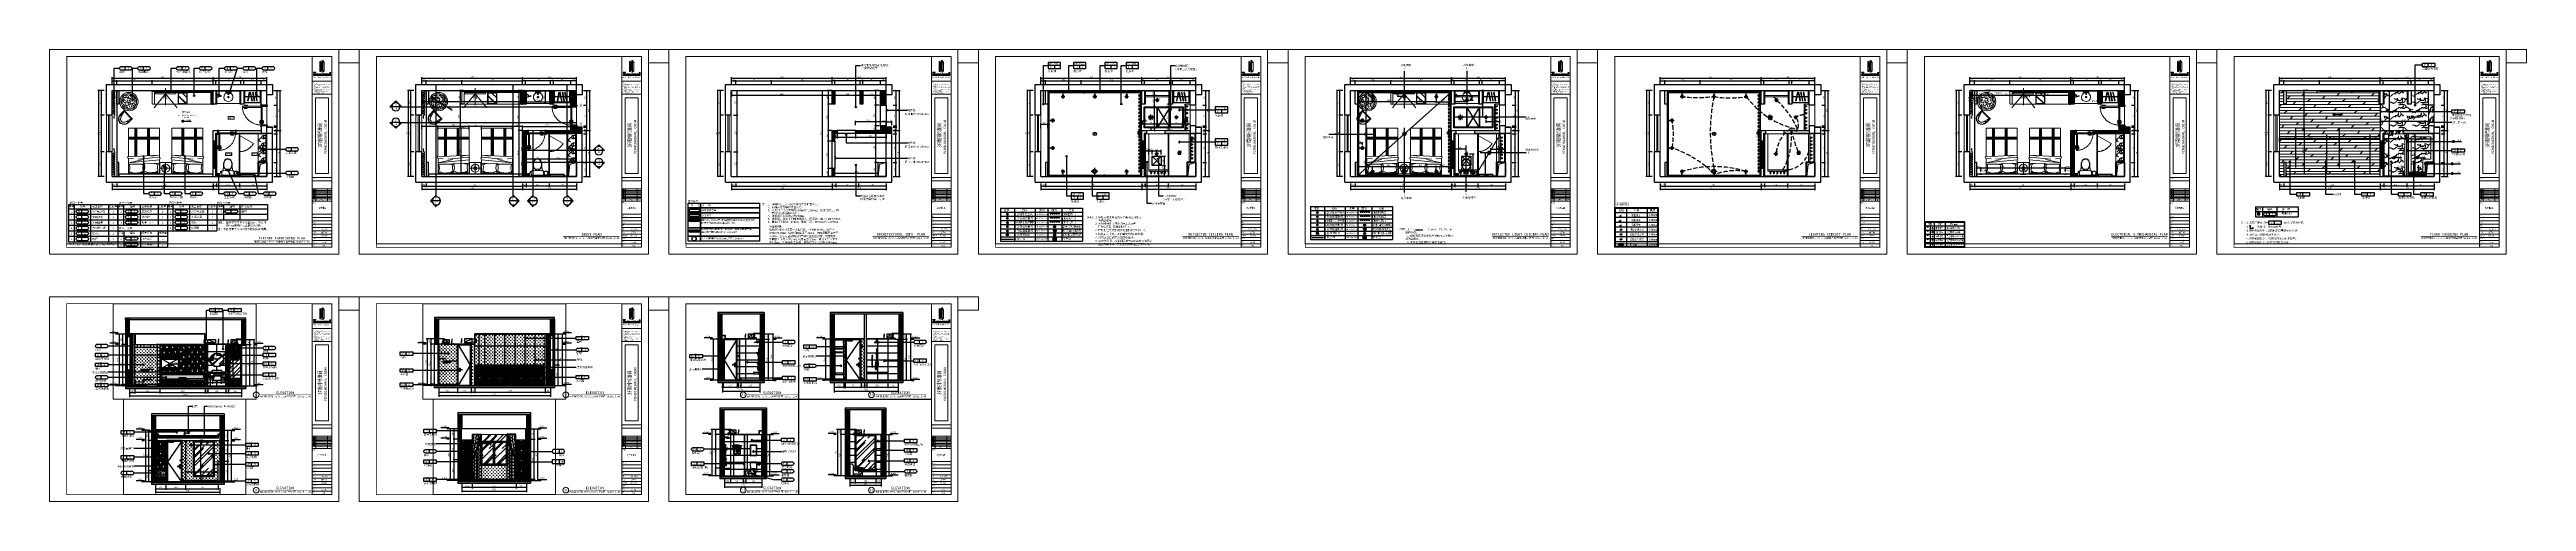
# Paper-space layout '布局1' of a CAD drawing. Header units: millimetres. Extents: x 870 to 4470, y -1601 to -945.
# The model-space entities are those that its viewports show. They can reach past a viewport. Long polylines and large blocks are cut down to what shows.
import ezdxf
from ezdxf.enums import TextEntityAlignment as Align
from ezdxf.xclip import XClip

# ---------------------------------------------------------------- set-up
doc = ezdxf.new("R2010")
doc.units = ezdxf.units.MM
doc.set_wipeout_variables(frame=1)
for name, pattern in [('ACAD_ISO02W100', [15, 12, -3]), ('ACAD_ISO03W100', [30, 12, -18]), ('CENTER', [50.8, 31.75, -6.35, 6.35, -6.35]), ('CENTER2', [1.125, 0.75, -0.125, 0.125, -0.125]), ('DASH', [8.89, 6.35, -2.54]), ('DASHDOTX2', [50.8, 25.4, -12.7, 0, -12.7]), ('DASHED2', [0.375, 0.25, -0.125]), ('DOTE', [61.468, 50.8, -5.08, 0.508, -5.08]), ('HIDDEN', [9.525, 6.35, -3.175]), ('HIDDEN2', [0.1875, 0.125, -0.0625]), ('M-HIDDEN', [1.875, 1.25, -0.625]), ('门开启线', [246.186284, 154.07819, -35.789775, 5.864009, -50.45431])]:
    doc.linetypes.add(name, pattern=pattern)
doc.layers.get('Defpoints').update_dxf_attribs({"color": 250})
for name, color, linetype in [('0-文字标注', 51, 'Continuous'), ('0-材料标注', 135, 'Continuous'), ('AC1-【顶面原建筑结构（包括梁位）】riginal_Ceiling_Structure（grider_included）', 9, 'DASH'), ('D-detail', 5, 'Continuous'), ('D-大样Dim 2', 44, 'Continuous'), ('DD2-【地坪造型线】Floor', 251, 'Continuous'), ('DIM_SYMB', 3, 'Continuous'), ('DOOR', 60, 'Continuous'), ('DT', 2, 'Continuous'), ('EE1-【立面造型线（近看）】Elevation modelling line', 144, 'Continuous'), ('EE3-【立面窗、幕墙】Window', 12, 'Continuous'), ('EE5-【立面楼板、墙体】Eloorslab_wall', 150, 'Continuous'), ('EE7-【立面填充】Hatch', 250, 'Continuous'), ('EE8-【立面完成线】Finish', 20, 'Continuous'), ('EL', 3, 'Continuous'), ('EL-18Norm', 30, 'Continuous'), ('EL-FURN', 30, 'Continuous'), ('EL-开关面板', 1, 'Continuous'), ('EL-立面Dim', 44, 'Continuous'), ('EL-立面看线', 30, 'Continuous'), ('EL-立面看线(稍粗）', 1, 'Continuous'), ('EL-立面细线', 142, 'Continuous'), ('EL-立面造型', 30, 'Continuous'), ('F-墙体填充', 251, 'Continuous'), ('F-活动家具', 51, 'Continuous'), ('FUR', 8, 'Continuous'), ('JOBO尊宝', 7, 'Continuous'), ('MB2-【强电插座标注】Strong crrent Dim', 44, 'Continuous'), ('MB3-【弱电插座标注】Weak crrent Dim', 44, 'Continuous'), ('MM3-【强电】Strong crrent', 61, 'Continuous'), ('P-01-固定到顶家具', 30, 'Continuous'), ('P-01-地漏', 136, 'Continuous'), ('P-01-墙体完成面', 3, 'Continuous'), ('P-04-天花Ceiling AC', 14, 'Continuous'), ('P-04-天花Ceiling Lighting', 1, 'Continuous'), ('P-04-天花Ceiling Modelling', 30, 'Continuous'), ('P-07-地坪Floor', 20, 'Continuous'), ('PM2-【门】Door', 148, 'Continuous'), ('PM3-【门套】Casing', 144, 'Continuous'), ('P★★18-平面洁具', 4, 'Continuous'), ('s-家具粗线虚线', 4, 'ACAD_ISO02W100'), ('s-家具细线虚线', 8, 'ACAD_ISO02W100'), ('STEEL', 142, 'Continuous'), ('WALL_NEW【新建墙体】', 4, 'Continuous'), ('WALL【墙体】', 7, 'Continuous'), ('卫生间玻璃', 142, 'Continuous'), ('新隔墙填充', 250, 'Continuous'), ('立面家具', 4, 'Continuous')]:
    doc.layers.add(name, color=color, linetype=linetype)
for name, color, linetype, lineweight in [('Drawing【图框、表格】', 150, 'Continuous', 0), ('FC-Doorsill【门槛线】', 8, 'Continuous', 0), ('FC-Hatch【平面填充】', 250, 'Continuous', 0), ('FC-Material【地坪分割线】', 138, 'Continuous', 0), ('FF-Curtain【平面窗帘】', 32, 'Continuous', 0), ('FF-Door【门】', 51, 'Continuous', 0), ('FF-Finish【平面完成尺寸】', 44, 'Continuous', 0), ('FF-Fixed【固定家具】', 30, 'Continuous', 0), ('FF-FIXT【洁具】', 31, 'Continuous', 0), ('FF-MT【门套】', 20, 'Continuous', 0), ('FF-Text【平面文字】', 2, 'Continuous', 0), ('FF-Win【窗】', 132, 'Continuous', 0), ('FF-【活动成品家具】', 51, 'Continuous', 0), ('Fine【细线】', 250, 'Continuous', 0), ('RC-dimensions', 44, 'Continuous', 0), ('RC-Modelling【天花造型】', 30, 'Continuous', 0)]:
    doc.layers.add(name, color=color, linetype=linetype, lineweight=lineweight)
doc.styles.add('_HZTXT', font='GBENOR.SHX', dxfattribs={"bigfont": 'GBCBIG.SHX'})
doc.styles.add('_TEL_DIM', font='SIMPLEX', dxfattribs={"width": 0.8, "height": 3.5, "bigfont": 'HZTXT'})
doc.styles.add('CCD-DIM', font='archs.shx', dxfattribs={"width": 0.8})
doc.styles.add('DIM', font='', dxfattribs={"width": 0.7})
doc.styles.add('MT-ARIAL', font='arial.ttf', dxfattribs={"height": 1})
doc.styles.add('MT-DIM', font='ARCHS.SHX', dxfattribs={"width": 0.8})
doc.styles.add('MT-宋体', font='', dxfattribs={"height": 1})
doc.styles.add('MT-黑体', font='simhei.ttf', dxfattribs={"height": 1})
doc.styles.add('NAME-1', font='simhei.ttf')
doc.styles.add('ROMANTIC', font='STXIHEI.TTF', dxfattribs={"bigfont": 'gbcbig.shx'})
doc.styles.add('st', font='', dxfattribs={"width": 0.7})
doc.styles.get("Standard").update_dxf_attribs({"font": 'arial.ttf'})
doc.styles.add('STYLE2', font='', dxfattribs={"width": 0.8})
doc.styles.add('XZC', font='SIMPLEX.SHX', dxfattribs={"width": 0.7, "bigfont": 'hztxt.shx'})
doc.styles.add('zz', font='times.ttf')
doc.styles.add('公用中文标注', font='', dxfattribs={"width": 0.8})
doc.styles.add('图框专用英文1', font='swisse.ttf', dxfattribs={"height": 3})
doc.styles.add('宋体', font='', dxfattribs={"width": 0.8})
doc.styles.add('尺寸标注', font='ARCHS.SHX', dxfattribs={"width": 0.8})
doc.styles.add('文字', font='')
doc.styles.add('线上图名', font='simhei.ttf')
doc.styles.add('线下图名', font='simhei.ttf')
doc.styles.add('说明文字1', font='simhei.ttf')
doc.styles.add('黑体', font='simhei.ttf', dxfattribs={"width": 0.7})
doc.styles.get('DIM').set_extended_font_data('SimSun')
doc.styles.get('MT-宋体').set_extended_font_data('SimSun')
doc.styles.get('st').set_extended_font_data('SimSun')
doc.styles.get('STYLE2').set_extended_font_data('NSimSun')
doc.styles.get('公用中文标注').set_extended_font_data('NSimSun')
doc.styles.get('宋体').set_extended_font_data('SimSun')
doc.styles.get('文字').set_extended_font_data('SimSun')
doc.linetypes.add('LED_LINE', pattern='A,12.7,-5.08,["LED",XZC,S=2.54,R=0,X=-2.54,Y=-1.27],-6.35', length=24.13)
doc.dimstyles.new('2016(@A1A2)楼梯引线', dxfattribs={"dimscale": 0, "dimtxt": 2.5, "dimasz": 4.2, "dimexe": 1, "dimexo": 0.5, "dimgap": 0.5, "dimtad": 1, "dimdec": 0, "dimzin": 0, "dimdsep": 46, "dimtxsty": 'MT-DIM', "dimblk": 'ARCHTICK', "dimcen": 0.09, "dimdle": 1, "dimclrd": 51, "dimclre": 51, "dimclrt": 50, "dimadec": 0, "dimazin": 0, "dimtfac": 1, "dimtdec": 0, "dimtofl": 0, "dimtmove": 2, "dimatfit": 3, "dimfxl": 0, "dimtolj": 1, "dimtzin": 0, "dimarcsym": 0})
doc.dimstyles.new('DIM-A3', dxfattribs={"dimtxt": 2, "dimasz": 1, "dimexe": 1, "dimexo": 1, "dimgap": 1, "dimtad": 1, "dimdec": 0, "dimrnd": 5, "dimzin": 0, "dimdsep": 46, "dimtxsty": 'DIM', "dimblk": 'ARCHTICK', "dimcen": 0, "dimclrd": 5, "dimclre": 5, "dimclrt": 35, "dimadec": 0, "dimazin": 0, "dimtfac": 0.5, "dimtdec": 0, "dimtix": 1, "dimtmove": 1, "dimatfit": 2, "dimldrblk": 'A', "dimfxl": 0, "dimtolj": 1, "dimtzin": 0, "dimlwd": -1, "dimlwe": -1, "dimarcsym": 0})
doc.dimstyles.new('海龙1：25', dxfattribs={"dimscale": 25, "dimtxt": 2.25, "dimasz": 1, "dimexe": 1.5, "dimexo": 1, "dimgap": 1, "dimtad": 1, "dimdec": 0, "dimrnd": 5, "dimdsep": 46, "dimtxsty": '尺寸标注', "dimblk": 'ARCHTICK', "dimblk1": 'ARCHTICK', "dimblk2": 'ARCHTICK', "dimcen": 1, "dimclrd": 44, "dimclre": 44, "dimclrt": 2, "dimadec": 0, "dimazin": 0, "dimtfac": 1, "dimtdec": 0, "dimtix": 1, "dimtmove": 2, "dimatfit": 3, "dimldrblk": 'hl_arrow2', "dimfxl": 0, "dimarcsym": 0})
pattern_1 = [(0, (95.2, 766.7), (0, 1000), [4.762, -995.238]), (90, (97, 767.2), (-1000, 6e-14), [2.005, -997.995]), (0, (97, 769.2), (0, 1000), [2.508, -997.4916]), (90, (99.5, 769.2), (-1000, 6e-14), [2.005, -997.995]), (0, (99.5, 771.2), (0, 1000), [2.509, -997.491]), (90, (102, 771.2), (-1000, 6e-14), [2.006, -997.994]), (90, (103.8, 772.4), (-1000, 6e-14), [3.656, -996.344]), (90, (104.5, 775.2), (-1000, 6e-14), [6.016, -993.984]), (0, (104.5, 781.2), (0, 1000), [2.509, -997.491]), (90, (108.7, 779.8), (-1000, 6e-14), [14.626, -985.374]), (90, (112.1, 797.2), (-1000, 6e-14), [2.005, -997.995]), (0, (112.1, 799.2), (0, 1000), [2.509, -997.491]), (29.74488, (114.29, 800), (5000, 3000), [38.392, -8023.866]), (45, (109.5, 795.24), (6e-14, 1000), [6.734, -1407.479]), (45, (71.4, 747.6), (6e-14, 1000), [6.734, -1407.479]), (90, (74.4, 751.1), (-1000, 6e-14), [2.005, -997.995]), (0, (74.4, 753.1), (0, 1000), [2.509, -997.491]), (0, (74.9, 754.2), (0, 1000), [4.826, -995.174]), (0, (79.4, 755.1), (0, 1000), [5.018, -994.982]), (90, (84.5, 755.1), (-1000, 6e-14), [2.005, -997.995]), (0, (84.5, 757.8), (0, 1000), [4.826, -995.174]), (90, (89.4, 757.8), (-1000, 6e-14), [3.656, -996.344]), (90, (89.5, 761.1), (-1000, 6e-14), [2.005, -997.995]), (45, (90.5, 761.9), (6e-14, 1000), [6.734, -1407.479]), (0, (92, 765.1), (0, 1000), [2.509, -997.491]), (0, (34.3, 731.1), (0, 1000), [22.579, -977.421]), (45, (57.14, 733.3), (6e-14, 1000), [6.734, -1407.479]), (0, (61.9, 738.1), (0, 1000), [4.762, -995.238]), (0, (65.2, 739.5), (0, 1000), [4.826, -995.174]), (0, (69.4, 741.1), (0, 1000), [2.509, -997.491]), (90, (71.9, 741.1), (-1000, 6e-14), [6.0165, -993.9835]), (90, (274.7, 821.5), (-1000, 6e-14), [20.0545, -979.9455]), (90, (176.8, 825.5), (-1000, 6e-14), [4.011, -995.989]), (0, (277.2, 819.5), (0, 1000), [2.509, -997.491]), (90, (277.2, 819.5), (-1000, 6e-14), [2.005, -997.995]), (0, (274.7, 821.5), (0, 1000), [2.508, -997.492]), (14.03624, (147.62, 819.05), (3000, 1000), [19.634, -4103.472]), (0, (164.3, 822.4), (0, 1000), [4.826, -995.174]), (0, (166.8, 823.5), (0, 1000), [2.509, -997.491]), (0, (171.4, 823.8), (0, 1000), [4.762, -995.238]), (0, (174.3, 825.5), (0, 1000), [2.509, -997.491]), (0, (184.4, 839.6), (0, 1000), [30.106, -969.894]), (0, (244.6, 841.6), (0, 1000), [30.107, -969.893]), (90, (244.6, 841.6), (-1000, 6e-14), [2.006, -997.994]), (26.56505, (247.6, 842.86), (1000, 1000), [10.648, -2225.42]), (90, (254.6, 847.6), (-1000, 6e-14), [8.022, -991.978]), (0, (254.6, 855.6), (0, 1000), [2.508, -997.492]), (0, (257.1, 857.1), (0, 1000), [4.762, -995.238]), (0, (262.1, 857.6), (0, 1000), [2.509, -997.491]), (90, (264.6, 857.6), (-1000, 6e-14), [2.005, -997.995]), (0, (264.6, 859.6), (0, 1000), [2.508, -997.492]), (90, (267.1, 859.6), (-1000, 6e-14), [10.0275, -989.9725]), (0, (265.6, 869.9), (0, 1000), [4.826, -995.174]), (45, (271.4, 871.4), (6e-14, 1000), [6.734, -1407.479]), (90, (277.2, 875.7), (-1000, 6e-14), [2.005, -997.995]), (0, (277.2, 877.7), (0, 1000), [2.509, -997.491]), (45, (280.95, 876.2), (6e-14, 1000), [6.734, -1407.479]), (0, (284.7, 879.7), (0, 1000), [2.508, -997.492]), (90, (287.2, 879.7), (-1000, 6e-14), [8.022, -991.978]), (0, (212.6, 840.7), (0, 1000), [19.304, -980.696]), (0, (229.5, 841.6), (0, 1000), [2.509, -997.491]), (0, (233.3, 842.9), (0, 1000), [4.762, -995.238]), (45, (238.1, 842.86), (6e-14, 1000), [6.734, -1407.479]), (63.43495, (242.86, 847.6), (1000, 1000), [10.648, -2225.42]), (45, (247.6, 857.14), (6e-14, 1000), [6.734, -1407.479]), (90, (251.2, 862.6), (-1000, 6e-14), [3.656, -996.344]), (45, (252.4, 866.7), (6e-14, 1000), [6.734, -1407.479]), (90, (254.6, 869.6), (-1000, 6e-14), [8.022, -991.978]), (90, (256, 877.2), (-1000, 6e-14), [3.656, -996.344]), (45, (257.14, 880.95), (6e-14, 1000), [6.734, -1407.479]), (18.43495, (261.9, 885.7), (2000, 1000), [15.0585, -3147.219]), (0, (176.8, 829.5), (0, 1000), [2.509, -997.491]), (45, (180.95, 828.6), (6e-14, 1000), [6.734, -1407.479]), (90, (181.8, 831.5), (-1000, 6e-14), [2.006, -997.994]), (90, (183.6, 833.3), (-1000, 6e-14), [3.656, -996.344]), (90, (184.4, 835.6), (-1000, 6e-14), [4.011, -995.989]), (39.80557, (576.19, 876.19), (1000, 999.99999), [37.192, -7773.058]), (0, (581.5, 872.5), (0, 1000), [0, -1000]), (0, (582.6, 871.9), (0, 1000), [2.509, -997.491]), (90, (585.1, 865.9), (-1000, 6e-14), [6.0165, -993.9835]), (90, (586.3, 861.6), (-1000, 6e-14), [3.656, -996.344]), (90, (587.6, 859.9), (-1000, 6e-14), [2.005, -997.995]), (0, (587.6, 859.9), (0, 1000), [2.509, -997.491]), (90, (591.1, 857.9), (-1000, 6e-14), [3.656, -996.344]), (135, (580.95, 871.4), (-7e-07, -1000), [6.734, -1407.479]), (11.30993, (500, 919.05), (4000, 1000), [24.281, -5074.738]), (90, (515.7, 948.8), (-1000, 6e-14), [3.656, -996.344]), (90, (564, 908.6), (-1000, 6e-14), [3.656, -996.344]), (135, (542.86, 909.5), (-7e-07, -1000), [6.734, -1407.479]), (0, (544.7, 908.6), (0, 1000), [19.304, -980.696]), (0, (563.2, 907.7), (0, 1000), [15.0534, -984.9466]), (0, (564, 908.6), (0, 1000), [4.826, -995.174]), (0, (568.2, 907.7), (0, 1000), [2.509, -997.491]), (135, (571.4, 904.76), (-7e-07, -1000), [6.734, -1407.479]), (90, (573.2, 901.7), (-1000, 6e-14), [4.011, -995.989]), (0, (573.2, 901.7), (0, 1000), [2.509, -997.491]), (0, (573.6, 901.3), (0, 1000), [4.826, -995.174]), (0, (578.2, 899.7), (0, 1000), [22.579, -977.421]), (135, (547.6, 919.05), (-7e-07, -1000), [6.734, -1407.479]), (135, (552.4, 914.3), (-7e-07, -1000), [6.734, -1407.479]), (0, (552.4, 914.3), (0, 1000), [4.762, -995.238]), (0, (559.2, 912.2), (0, 1000), [4.826, -995.174]), (0, (525.4, 923.2), (0, 1000), [4.826, -995.174]), (0, (528.1, 923.8), (0, 1000), [2.509, -997.491]), (0, (530.2, 923.2), (0, 1000), [4.826, -995.174]), (90, (533.1, 919.8), (-1000, 6e-14), [2.006, -997.994]), (90, (535, 915.9), (-1000, 6e-14), [3.656, -996.344]), (0, (533.3, 914.3), (0, 1000), [4.762, -995.238]), (135, (519.05, 942.86), (-7e-07, -1000), [6.734, -1407.479]), (116.56505, (523.8, 933.33), (-1000, 1000), [10.648, -2225.42]), (161.56505, (538.1, 928.57), (-2000, 1000), [15.0585, -3147.219]), (90, (540.6, 925.8), (-1000, 6e-14), [4.011, -995.989]), (0, (540.6, 925.8), (0, 1000), [2.509, -997.491]), (90, (544.7, 923.2), (-1000, 6e-14), [3.656, -996.344]), (90, (390.2, 908.6), (-1000, 6e-14), [18.282, -981.718]), (90, (387.6, 909.8), (-1000, 6e-14), [2.005, -997.995]), (90, (346.8, 908.6), (-1000, 6e-14), [3.656, -996.344]), (90, (495.4, 909.8), (-1000, 6e-14), [2.005, -997.995]), (0, (387.6, 909.8), (0, 1000), [2.509, -997.491]), (90, (344.9, 905.7), (-1000, 6e-14), [4.011, -995.989]), (14.03624, (328.57, 900), (3000, 1000), [19.634, -4103.472]), (0, (287.2, 887.7), (0, 1000), [50.177, -949.823]), (0, (337.2, 886.6), (0, 1000), [4.826, -995.174]), (90, (342, 883), (-1000, 6e-14), [3.656, -996.344]), (0, (342.4, 883.7), (0, 1000), [2.508, -997.492]), (90, (344.9, 881.7), (-1000, 6e-14), [2.005, -997.995]), (90, (346.8, 879.3), (-1000, 6e-14), [3.656, -996.344]), (135, (352.4, 876.2), (-7e-07, -1000), [6.734, -1407.479]), (135, (357.14, 871.4), (-7e-07, -1000), [6.734, -1407.479]), (90, (355, 869.6), (-1000, 6e-14), [2.005, -997.995]), (0, (356.5, 868.4), (0, 1000), [0, -1000]), (0, (357.1, 866.7), (0, 1000), [4.762, -995.238]), (90, (362.5, 863.6), (-1000, 6e-14), [2.005, -997.995]), (90, (362.5, 863.6), (-1000, 6e-14), [4.011, -995.989]), (149.74356, (419.05, 833.33), (-6999.999934, 4000.0001), [66.1545, -13826.289]), (45, (438.1, 833.3), (6e-14, 1000), [6.734, -1407.479]), (0, (443.3, 836.2), (0, 1000), [4.826, -995.174]), (45, (447.6, 838.1), (6e-14, 1000), [6.734, -1407.479]), (84.28941, (452.38, 842.86), (1000.00001, 9000), [47.8566, -10002.019]), (90, (457.8, 889.7), (-1000, 6e-14), [2.005, -997.995]), (0, (457.8, 891.7), (0, 1000), [5.017, -994.983]), (90, (462.8, 891.7), (-1000, 6e-14), [2.005, -997.995]), (0, (462.6, 894), (0, 1000), [14.478, -985.522]), (0, (476.2, 895.2), (0, 1000), [14.286, -985.714]), (0, (492.9, 897.7), (0, 1000), [2.508, -997.492]), (90, (495.4, 895.7), (-1000, 6e-14), [2.005, -997.995]), (0, (490.4, 895.7), (0, 1000), [5.017, -994.983]), (90, (490.4, 895.7), (-1000, 6e-14), [4.011, -995.989]), (90, (491.6, 901.3), (-1000, 6e-14), [3.656, -996.344]), (90, (492.9, 903.7), (-1000, 6e-14), [4.011, -995.989]), (0, (491.6, 908.6), (0, 1000), [4.826, -995.174]), (0, (419.2, 832.5), (0, 1000), [19.304, -980.696]), (90, (395.1, 953.9), (-1000, 6e-14), [12.033, -987.967]), (0, (395.1, 952.5), (0, 1000), [4.826, -995.174]), (90, (397.6, 941.8), (-1000, 6e-14), [10.027, -989.973]), (45, (395.24, 938.1), (6e-14, 1000), [6.734, -1407.479]), (63.43495, (390.48, 928.57), (1000, 1000), [10.648, -2225.42]), (0, (385.1, 911.8), (0, 1000), [2.508, -997.492]), (0, (380.6, 912.2), (0, 1000), [4.826, -995.174]), (0, (376.2, 914.3), (0, 1000), [4.762, -995.238]), (135, (376.2, 914.3), (-7e-07, -1000), [6.734, -1407.479]), (0, (366.1, 919.5), (0, 1000), [4.826, -995.174]), (90, (366.1, 919.5), (-1000, 6e-14), [3.656, -996.344]), (90, (365, 921.8), (-1000, 6e-14), [4.011, -995.989]), (0, (365, 925.8), (0, 1000), [2.508, -997.492]), (0, (360, 925.8), (0, 1000), [7.526, -992.474]), (45, (357.14, 923.8), (6e-14, 1000), [6.734, -1407.479]), (0, (351.6, 923.2), (0, 1000), [4.826, -995.174]), (0, (347.4, 921.8), (0, 1000), [2.509, -997.491]), (90, (347.4, 913.8), (-1000, 6e-14), [8.022, -991.978]), (90, (385.1, 988), (-1000, 6e-14), [12.033, -987.967]), (90, (385.4, 974.4), (-1000, 6e-14), [14.626, -985.374]), (135, (390.5, 971.4), (-7e-07, -1000), [6.734, -1407.479]), (0, (390.2, 970.7), (0, 1000), [4.826, -995.174]), (90, (395.1, 965.9), (-1000, 6e-14), [4.011, -995.989]), (0, (392.6, 965.9), (0, 1000), [2.509, -997.491]), (0, (392.6, 965.9), (0, 1000), [2.509, -997.491]), (90, (505.5, 959.9), (-1000, 6e-14), [14.038, -985.962]), (0, (496.4, 912.2), (0, 1000), [0, -1000]), (45, (495.24, 914.3), (6e-14, 1000), [6.734, -1407.479]), (90, (506.1, 956.1), (-1000, 6e-14), [3.656, -996.344]), (90, (508, 955.9), (-1000, 6e-14), [2.006, -997.994]), (135, (509.5, 952.4), (-7e-07, -1000), [6.734, -1407.479]), (0, (510.9, 952.5), (0, 1000), [4.826, -995.174]), (90, (477.9, 996), (-1000, 6e-14), [4.011, -995.989]), (0, (477.9, 996), (0, 1000), [2.509, -997.491]), (90, (481.9, 992.7), (-1000, 6e-14), [3.656, -996.344]), (0, (481, 990.5), (0, 1000), [4.762, -995.238]), (0, (485.4, 988), (0, 1000), [2.509, -997.491]), (90, (487.9, 986), (-1000, 6e-14), [2.005, -997.995]), (0, (486.8, 985.4), (0, 1000), [4.826, -995.174]), (135, (495.24, 980.95), (-7e-07, -1000), [6.734, -1407.479]), (135, (500, 976.2), (-7e-07, -1000), [6.734, -1407.479]), (0, (501.2, 974.4), (0, 1000), [4.826, -995.174]), (0, (458.5, 552.1), (0, 1000), [4.826, -995.174]), (116.56505, (466.67, 542.86), (-1000, 1000), [10.648, -2225.42]), (0, (466.7, 542.9), (0, 1000), [14.286, -985.714]), (0, (481, 542.9), (0, 1000), [9.524, -990.476]), (69.44395, (490.48, 542.86), (2000, 5000), [40.686, -8503.318]), (45, (504.76, 580.95), (6e-14, 1000), [6.734, -1407.479]), (90, (511.5, 586.3), (-1000, 6e-14), [3.656, -996.344]), (0, (511.5, 589.9), (0, 1000), [4.826, -995.174]), (45, (514.3, 590.5), (6e-14, 1000), [6.734, -1407.479]), (161.56505, (280.95, 600), (-2000, 1000), [15.0585, -3147.219]), (45, (271.4, 476.2), (6e-14, 1000), [6.734, -1407.479]), (0, (283.6, 599.6), (0, 1000), [2.509, -997.491]), (90, (276.1, 477.2), (-1000, 6e-14), [2.005, -997.995]), (0, (276.1, 479.2), (0, 1000), [2.508, -997.492]), (90, (278.6, 479.2), (-1000, 6e-14), [2.005, -997.995]), (0, (278.6, 481.2), (0, 1000), [2.509, -997.491]), (90, (281.1, 481.2), (-1000, 6e-14), [2.006, -997.994]), (90, (282.9, 482.5), (-1000, 6e-14), [3.656, -996.344]), (90, (283.6, 485.2), (-1000, 6e-14), [6.016, -993.984]), (0, (283.6, 491.3), (0, 1000), [2.509, -997.491]), (90, (287.7, 489.8), (-1000, 6e-14), [14.626, -985.374]), (90, (291.1, 507.3), (-1000, 6e-14), [2.005, -997.995]), (0, (291.1, 509.3), (0, 1000), [2.509, -997.491]), (0, (348.3, 638.6), (0, 1000), [2.509, -997.491]), (90, (348.3, 636.6), (-1000, 6e-14), [2.005, -997.995]), (0, (345.8, 636.6), (0, 1000), [2.508, -997.492]), (90, (345.8, 616.6), (-1000, 6e-14), [20.0545, -979.9455]), (0, (315.7, 616.6), (0, 1000), [30.107, -969.893]), (90, (315.7, 614.6), (-1000, 6e-14), [2.006, -997.994]), (26.56505, (295.24, 595.24), (1000, 1000), [31.944, -2204.124]), (90, (325.7, 602.5), (-1000, 6e-14), [8.022, -991.978]), (0, (325.7, 602.5), (0, 1000), [2.508, -997.492]), (0, (328.9, 601.9), (0, 1000), [4.826, -995.174]), (0, (333.2, 600.5), (0, 1000), [2.509, -997.491]), (90, (335.7, 598.5), (-1000, 6e-14), [2.005, -997.995]), (0, (335.7, 598.5), (0, 1000), [2.508, -997.492]), (90, (338.2, 588.5), (-1000, 6e-14), [10.0275, -989.9725]), (0, (338.5, 587.3), (0, 1000), [4.826, -995.174]), (0, (342.9, 585.7), (0, 1000), [4.762, -995.238]), (90, (348.3, 580.5), (-1000, 6e-14), [2.005, -997.995]), (0, (348.3, 580.5), (0, 1000), [2.509, -997.491]), (0, (353, 580), (0, 1000), [4.826, -995.174]), (0, (355.8, 578.5), (0, 1000), [2.508, -997.492]), (90, (358.3, 570.5), (-1000, 6e-14), [8.022, -991.978]), (0, (358.3, 570.5), (0, 1000), [2.509, -997.491]), (90, (360.8, 568.4), (-1000, 6e-14), [2.005, -997.995]), (90, (362.7, 565.4), (-1000, 6e-14), [3.656, -996.344]), (90, (363.3, 546.4), (-1000, 6e-14), [20.0545, -979.9455]), (135, (366.7, 542.86), (-7e-07, -1000), [6.734, -1407.479]), (90, (365.8, 542.4), (-1000, 6e-14), [2.006, -997.994]), (0, (365.8, 542.4), (0, 1000), [2.509, -997.491]), (90, (368.3, 542.4), (-1000, 6e-14), [24.0655, -975.9345]), (90, (368.3, 560.4), (-1000, 6e-14), [6.0165, -993.9835]), (135, (371.4, 557.14), (-7e-07, -1000), [6.734, -1407.479]), (90, (372.3, 554.4), (-1000, 6e-14), [3.656, -996.344]), (0, (373.4, 554.4), (0, 1000), [5.018, -994.982]), (90, (378.4, 554.4), (-1000, 6e-14), [2.005, -997.995]), (0, (378.4, 556.4), (0, 1000), [2.508, -997.492]), (135, (385.7, 552.4), (-7e-07, -1000), [6.734, -1407.479]), (90, (386.8, 550.7), (-1000, 6e-14), [3.656, -996.344]), (0, (388.4, 550.4), (0, 1000), [2.508, -997.492]), (90, (390.9, 550.4), (-1000, 6e-14), [12.033, -987.967]), (156.80141, (423.81, 547.62), (-4999.99998, 2000.00004), [36.266, -7579.5075]), (0, (422.8, 544.7), (0, 1000), [4.826, -995.174]), (21.8014, (295.24, 590.48), (2000, 1000), [25.644, -5359.521]), (90, (319.2, 594.6), (-1000, 6e-14), [3.656, -996.344]), (135, (323.8, 590.5), (-7e-07, -1000), [6.734, -1407.479]), (90, (324, 587.3), (-1000, 6e-14), [3.656, -996.344]), (90, (325.7, 580.5), (-1000, 6e-14), [8.022, -991.978]), (0, (324, 580), (0, 1000), [4.826, -995.174]), (90, (328.9, 572.7), (-1000, 6e-14), [7.313, -992.687]), (165.96376, (347.62, 566.67), (-3000, 1000), [19.634, -4103.472]), (0, (347.6, 566.7), (0, 1000), [14.286, -985.714]), (90, (360.8, 542.4), (-1000, 6e-14), [24.0655, -975.9345]), (45, (357.14, 538.1), (6e-14, 1000), [6.734, -1407.479]), (0, (338.1, 538.1), (0, 1000), [19.048, -980.952]), (90, (340.7, 532.4), (-1000, 6e-14), [4.011, -995.989]), (18.43495, (328.57, 528.57), (2000, 1000), [30.117, -3132.161]), (0, (357.1, 538.1), (0, 1000), [19.048, -980.952]), (0, (377.1, 539.8), (0, 1000), [4.826, -995.174]), (45, (380.95, 538.1), (6e-14, 1000), [6.734, -1407.479]), (45, (385.7, 542.86), (6e-14, 1000), [6.734, -1407.479]), (90, (391.6, 547.1), (-1000, 6e-14), [3.656, -996.344]), (153.43495, (433.33, 533.33), (-1000, 1000), [42.592, -2193.476]), (135, (295.24, 590.5), (-7e-07, -1000), [6.734, -1407.479]), (26.56505, (290.48, 509.52), (1000, 1000), [42.592, -2193.476]), (0, (428.6, 542.9), (0, 1000), [4.762, -995.238]), (0, (434.1, 541.4), (0, 1000), [5.017, -994.983]), (0, (432.5, 533.7), (0, 1000), [4.826, -995.174]), (45, (438.1, 533.3), (6e-14, 1000), [6.734, -1407.479]), (90, (442.2, 537.4), (-1000, 6e-14), [3.656, -996.344]), (26.56505, (442.86, 542.86), (1000, 1000), [10.648, -2225.42]), (135, (290.5, 595.24), (-7e-07, -1000), [6.734, -1407.479]), (45, (285.7, 504.76), (6e-14, 1000), [6.734, -1407.479]), (0, (238.4, 601.6), (0, 1000), [30.106, -969.894]), (45, (247.6, 457.14), (6e-14, 1000), [6.734, -1407.479]), (90, (253.5, 461.2), (-1000, 6e-14), [2.005, -997.995]), (0, (253.5, 463.2), (0, 1000), [2.509, -997.491]), (0, (253.9, 464.2), (0, 1000), [4.826, -995.174]), (0, (258.5, 465.2), (0, 1000), [5.018, -994.982]), (90, (263.5, 465.2), (-1000, 6e-14), [2.005, -997.995]), (0, (263.6, 467.9), (0, 1000), [4.826, -995.174]), (90, (268.4, 467.9), (-1000, 6e-14), [3.656, -996.344]), (90, (268.5, 471.2), (-1000, 6e-14), [2.005, -997.995]), (45, (266.7, 471.4), (6e-14, 1000), [6.734, -1407.479]), (0, (271, 475.2), (0, 1000), [2.509, -997.491]), (0, (198.3, 433.1), (0, 1000), [15.0534, -984.9466]), (161.56505, (219.05, 619.05), (-2000, 1000), [15.0585, -3147.219]), (0, (208.3, 439.1), (0, 1000), [2.509, -997.491]), (0, (220.2, 617.8), (0, 1000), [0, -1000]), (0, (220.9, 617.6), (0, 1000), [2.509, -997.491]), (135, (228.6, 614.3), (-7e-07, -1000), [6.734, -1407.479]), (0, (228.4, 615.6), (0, 1000), [2.509, -997.491]), (90, (230.9, 611.6), (-1000, 6e-14), [4.011, -995.989]), (0, (230.9, 611.6), (0, 1000), [2.509, -997.491]), (0, (234.6, 610.5), (0, 1000), [0, -1000]), (90, (235.9, 607.6), (-1000, 6e-14), [2.006, -997.994]), (0, (234.6, 606.8), (0, 1000), [4.826, -995.174]), (90, (238.4, 601.6), (-1000, 6e-14), [4.011, -995.989]), (45, (209.5, 438.1), (6e-14, 1000), [6.734, -1407.479]), (0, (213.3, 441.1), (0, 1000), [22.579, -977.421]), (45, (233.3, 442.86), (6e-14, 1000), [6.734, -1407.479]), (0, (238.1, 447.6), (0, 1000), [4.762, -995.238]), (0, (244.3, 449.6), (0, 1000), [4.826, -995.174]), (0, (248.5, 451.2), (0, 1000), [2.509, -997.491]), (90, (251, 451.2), (-1000, 6e-14), [6.0165, -993.9835]), (0, (176.7, 431.3), (0, 1000), [19.304, -980.696]), (90, (181.6, 416.7), (-1000, 6e-14), [3.656, -996.344]), (45, (180.95, 419.05), (6e-14, 1000), [6.734, -1407.479]), (45, (185.7, 423.8), (6e-14, 1000), [6.734, -1407.479]), (0, (191.2, 427.7), (0, 1000), [4.826, -995.174]), (45, (195.24, 428.6), (6e-14, 1000), [6.734, -1407.479]), (0, (200.9, 431.3), (0, 1000), [4.826, -995.174]), (0, (203.3, 433.1), (0, 1000), [2.509, -997.491]), (0, (204.8, 433.3), (0, 1000), [4.762, -995.238]), (90, (208.3, 435.1), (-1000, 6e-14), [4.011, -995.989]), (0, (9.1, 473.2), (0, 1000), [43.709, -956.291]), (0, (51.3, 471.5), (0, 1000), [19.304, -980.696]), (153.43495, (80.95, 466.67), (-1000, 1000), [10.648, -2225.42]), (0, (80.2, 467.9), (0, 1000), [4.826, -995.174]), (135, (90.5, 461.9), (-7e-07, -1000), [6.734, -1407.479]), (108.43495, (95.24, 447.62), (-1000, 2000), [15.0585, -3147.219]), (90, (92.9, 449.1), (-1000, 6e-14), [2.005, -997.995]), (0, (92.9, 449.1), (0, 1000), [5.017, -994.9826]), (90, (97.9, 447.1), (-1000, 6e-14), [2.005, -997.995]), (0, (99.5, 445.9), (0, 1000), [14.478, -985.522]), (161.56505, (128.57, 442.86), (-2000, 1000), [15.0585, -3147.219]), (0, (128, 443.1), (0, 1000), [2.508, -997.4916]), (90, (130.5, 443.1), (-1000, 6e-14), [2.005, -997.995]), (0, (125.5, 445.1), (0, 1000), [5.017, -994.9826]), (90, (125.5, 441.1), (-1000, 6e-14), [4.011, -995.989]), (135, (128.6, 438.1), (-7e-07, -1000), [6.734, -1407.479]), (90, (128, 433.1), (-1000, 6e-14), [4.011, -995.989]), (0, (128.5, 431.3), (0, 1000), [0, -1000]), (90, (130.5, 429.1), (-1000, 6e-14), [2.005, -997.995]), (0, (128.5, 427.7), (0, 1000), [4.826, -995.174]), (135, (138.1, 423.8), (-7e-07, -1000), [6.734, -1407.479]), (165.96376, (157.14, 419.05), (-3000, 1000), [19.634, -4103.472]), (0, (157.1, 419), (0, 1000), [4.762, -995.238]), (0, (163.2, 417.1), (0, 1000), [2.509, -997.491]), (90, (167.1, 416.7), (-1000, 6e-14), [3.656, -996.344]), (90, (168.2, 419.1), (-1000, 6e-14), [2.006, -997.994]), (45, (166.7, 419.05), (6e-14, 1000), [6.734, -1407.479]), (90, (171.9, 424), (-1000, 6e-14), [3.656, -996.344]), (45, (171.4, 428.6), (6e-14, 1000), [6.734, -1407.479]), (90, (175.7, 411), (-1000, 6e-14), [4.011, -995.989]), (0, (175.7, 415.1), (0, 1000), [2.509, -997.491]), (0, (176.7, 416.7), (0, 1000), [4.826, -995.174]), (36.8699, (123.8, 57.14), (3000, 2000), [23.8095, -4976.19]), (90, (897, 54), (-1000, 6e-14), [20.0545, -979.9455]), (90, (799.1, 58), (-1000, 6e-14), [4.011, -995.989]), (90, (287.3, 58), (-1000, 6e-14), [6.016, -993.984]), (0, (899.5, 52), (0, 1000), [2.509, -997.491]), (90, (899.5, 52), (-1000, 6e-14), [2.005, -997.995]), (0, (897, 54), (0, 1000), [2.508, -997.492]), (18.43495, (771.43, 52.38), (2000, 1000), [15.0585, -3147.219]), (0, (786.6, 54.8), (0, 1000), [4.826, -995.174]), (0, (789.1, 56), (0, 1000), [2.509, -997.491]), (0, (790.5, 57.1), (0, 1000), [4.762, -995.238]), (0, (796.6, 58), (0, 1000), [2.509, -997.491]), (0, (284.8, 54), (0, 1000), [2.509, -997.491]), (90, (284.8, 54), (-1000, 6e-14), [2.005, -997.995]), (0, (285.7, 57.1), (0, 1000), [4.762, -995.238]), (90, (120.6, 18), (-1000, 6e-14), [18.049, -981.951]), (45, (42.86, 23.8), (6e-14, 1000), [6.734, -1407.479]), (90, (130.3, 11), (-1000, 6e-14), [3.656, -996.344]), (0, (125.5, 14.6), (0, 1000), [4.826, -995.174]), (135, (123.8, 14.3), (-7e-07, -1000), [6.734, -1407.479]), (18.43495, (23.8, 19.05), (2000, 1000), [15.0585, -3147.219]), (90, (40.3, 22.1), (-1000, 6e-14), [2.005, -997.995]), (0, (38.6, 25.6), (0, 1000), [4.826, -995.174]), (135, (142.86, 0), (-7e-07, -1000), [6.734, -1407.479]), (90, (138.2, 4), (-1000, 6e-14), [2.005, -997.995]), (0, (135.1, 7.3), (0, 1000), [4.826, -995.174]), (90, (135.1, 7.3), (-1000, 6e-14), [3.656, -996.344]), (90, (133.2, 10), (-1000, 6e-14), [2.005, -997.995]), (0, (130.7, 12), (0, 1000), [2.509, -997.491]), (0, (71.4, 38.1), (0, 1000), [4.762, -995.238]), (0, (88, 38.1), (0, 1000), [5.017, -994.9826]), (90, (93, 36.1), (-1000, 6e-14), [2.005, -997.995]), (0, (93, 36.1), (0, 1000), [5.018, -994.982]), (90, (96.5, 36.6), (-1000, 6e-14), [3.656, -996.344]), (135, (95.24, 38.1), (-7e-07, -1000), [6.734, -1407.479]), (135, (90.5, 42.86), (-7e-07, -1000), [6.734, -1407.479]), (90, (88, 46.1), (-1000, 6e-14), [2.005, -997.995]), (90, (88, 46.1), (-1000, 6e-14), [2.005, -997.995]), (165.96376, (104.76, 42.86), (-3000, 1000), [19.634, -4103.472]), (0, (108.1, 44.1), (0, 1000), [22.58, -977.42]), (0, (128.2, 44.1), (0, 1000), [2.509, -997.491]), (135, (128.6, 42.86), (-7e-07, -1000), [6.734, -1407.479]), (135, (123.8, 47.6), (-7e-07, -1000), [6.734, -1407.479]), (0, (118.1, 50.1), (0, 1000), [2.509, -997.491]), (90, (118.1, 50.1), (-1000, 6e-14), [2.006, -997.994]), (0, (115.8, 51.2), (0, 1000), [9.652, -990.348]), (90, (77.2, 40.2), (-1000, 6e-14), [3.656, -996.344]), (45, (76.2, 42.86), (6e-14, 1000), [6.734, -1407.479]), (90, (82, 47.5), (-1000, 6e-14), [3.656, -996.344]), (90, (83, 50.1), (-1000, 6e-14), [2.006, -997.994]), (18.43495, (80.95, 52.38), (2000, 1000), [15.0585, -3147.219]), (0, (98.1, 54.1), (0, 1000), [7.526, -992.4736]), (0, (104.8, 57.1), (0, 1000), [19.048, -980.952]), (14.03624, (47.62, 28.57), (3000, 1000), [19.634, -4103.472]), (45, (66.7, 33.3), (6e-14, 1000), [6.734, -1407.479]), (0, (138.2, 48.1), (0, 1000), [7.527, -992.473]), (90, (145.7, 48.1), (-1000, 6e-14), [2.005, -997.995]), (0, (143.2, 50.1), (0, 1000), [2.509, -997.491]), (135, (142.86, 52.4), (-7e-07, -1000), [6.734, -1407.479]), (0, (133.3, 57.1), (0, 1000), [4.762, -995.238]), (0, (133.2, 58.2), (0, 1000), [2.508, -997.4916]), (0, (133.2, 58.2), (0, 1000), [2.508, -997.4916]), (161.56505, (138.1, 47.62), (-2000, 1000), [15.0585, -3147.219]), (0, (119, 38.1), (0, 1000), [14.286, -985.714]), (165.96376, (833.33, 833.33), (-3000, 1000), [19.634, -4103.472]), (45, (823.8, 709.5), (6e-14, 1000), [6.734, -1407.479]), (0, (806.7, 72), (0, 1000), [30.106, -969.894]), (135, (809.5, 228.6), (-7e-07, -1000), [6.734, -1407.479]), (0, (831.8, 834.3), (0, 1000), [2.509, -997.491]), (90, (824.3, 712), (-1000, 6e-14), [2.005, -997.995]), (0, (824.3, 714), (0, 1000), [2.508, -997.492]), (90, (826.8, 714), (-1000, 6e-14), [2.005, -997.995]), (0, (826.8, 716), (0, 1000), [2.509, -997.491]), (90, (829.3, 716), (-1000, 6e-14), [2.006, -997.994]), (90, (831.1, 717.3), (-1000, 6e-14), [3.656, -996.344]), (90, (831.8, 720), (-1000, 6e-14), [6.016, -993.984]), (0, (831.8, 726), (0, 1000), [2.509, -997.491]), (90, (835.9, 724.6), (-1000, 6e-14), [14.626, -985.374]), (90, (839.3, 742.1), (-1000, 6e-14), [2.005, -997.995]), (0, (839.3, 744.1), (0, 1000), [2.509, -997.491]), (0, (879.4, 856.4), (0, 1000), [2.509, -997.491]), (90, (879.4, 854.4), (-1000, 6e-14), [2.005, -997.995]), (0, (876.9, 854.4), (0, 1000), [2.508, -997.492]), (90, (876.9, 834.3), (-1000, 6e-14), [20.0545, -979.9455]), (0, (846.8, 834.3), (0, 1000), [30.107, -969.893]), (90, (846.8, 832.3), (-1000, 6e-14), [2.006, -997.994]), (0, (847.6, 828.6), (0, 1000), [9.524, -990.476]), (90, (856.9, 820.3), (-1000, 6e-14), [8.022, -991.978]), (0, (856.9, 820.3), (0, 1000), [2.508, -997.492]), (0, (860, 819.6), (0, 1000), [4.826, -995.174]), (0, (864.4, 818.3), (0, 1000), [2.509, -997.491]), (90, (866.9, 816.3), (-1000, 6e-14), [2.005, -997.995]), (0, (866.9, 816.3), (0, 1000), [2.508, -997.492]), (90, (869.4, 806.2), (-1000, 6e-14), [10.0275, -989.9725]), (0, (869.7, 805), (0, 1000), [4.826, -995.174]), (135, (880.95, 800), (-7e-07, -1000), [6.734, -1407.479]), (90, (879.4, 798.2), (-1000, 6e-14), [2.005, -997.995]), (0, (879.4, 798.2), (0, 1000), [2.509, -997.491]), (0, (884.2, 797.7), (0, 1000), [4.826, -995.174]), (0, (887, 796.2), (0, 1000), [2.508, -997.492]), (90, (889.5, 788.2), (-1000, 6e-14), [8.022, -991.978]), (0, (889.5, 788.2), (0, 1000), [2.509, -997.491]), (90, (892, 786.2), (-1000, 6e-14), [2.005, -997.995]), (90, (893.8, 783.1), (-1000, 6e-14), [3.656, -996.344]), (90, (894.5, 764.1), (-1000, 6e-14), [20.0545, -979.9455]), (135, (900, 761.9), (-7e-07, -1000), [6.734, -1407.479]), (90, (897, 760.1), (-1000, 6e-14), [2.006, -997.994]), (0, (897, 760.1), (0, 1000), [2.509, -997.491]), (90, (899.5, 760.1), (-1000, 6e-14), [24.0655, -975.9345]), (90, (899.5, 778.2), (-1000, 6e-14), [6.0165, -993.9835]), (135, (904.76, 776.2), (-7e-07, -1000), [6.734, -1407.479]), (90, (903.5, 772.1), (-1000, 6e-14), [3.656, -996.344]), (0, (904.5, 772.1), (0, 1000), [5.018, -994.982]), (90, (909.6, 772.1), (-1000, 6e-14), [2.005, -997.995]), (0, (909.6, 774.2), (0, 1000), [2.508, -997.492]), (135, (919.05, 771.4), (-7e-07, -1000), [6.734, -1407.479]), (90, (918, 768.5), (-1000, 6e-14), [3.656, -996.344]), (0, (919.6, 768.1), (0, 1000), [2.508, -997.492]), (90, (922.1, 768.1), (-1000, 6e-14), [12.033, -987.967]), (0, (922.1, 780.2), (0, 1000), [50.178, -949.822]), (0, (971, 779.4), (0, 1000), [4.826, -995.174]), (108.43495, (852.38, 814.3), (-1000, 2000), [15.0585, -3147.219]), (90, (850.4, 812.3), (-1000, 6e-14), [3.656, -996.344]), (135, (857.14, 809.5), (-7e-07, -1000), [6.734, -1407.479]), (90, (855.2, 805), (-1000, 6e-14), [3.656, -996.344]), (90, (856.9, 798.2), (-1000, 6e-14), [8.022, -991.978]), (0, (855.2, 797.7), (0, 1000), [4.826, -995.174]), (90, (860, 790.4), (-1000, 6e-14), [7.313, -992.687]), (165.96376, (880.95, 785.71), (-3000, 1000), [19.634, -4103.472]), (161.56505, (895.24, 780.95), (-2000, 1000), [15.0585, -3147.219]), (90, (892, 760.1), (-1000, 6e-14), [24.0655, -975.9345]), (45, (890.5, 757.14), (6e-14, 1000), [6.734, -1407.479]), (14.03624, (871.43, 752.38), (3000, 1000), [19.634, -4103.472]), (90, (871.9, 750.1), (-1000, 6e-14), [4.011, -995.989]), (9.46232, (861.9, 747.62), (5000, 1000), [28.9655, -6053.797]), (14.03624, (890.48, 752.38), (3000, 1000), [19.634, -4103.472]), (0, (908.3, 757.5), (0, 1000), [4.826, -995.174]), (45, (914.3, 757.14), (6e-14, 1000), [6.734, -1407.479]), (45, (919.05, 761.9), (6e-14, 1000), [6.734, -1407.479]), (90, (922.8, 764.8), (-1000, 6e-14), [3.656, -996.344]), (0, (924.6, 768.1), (0, 1000), [57.704, -942.296]), (0, (842.9, 828.6), (0, 1000), [4.762, -995.238]), (14.03624, (842.86, 742.86), (3000, 1000), [19.634, -4103.472]), (135, (980.95, 776.2), (-7e-07, -1000), [6.734, -1407.479]), (0, (982.3, 776.2), (0, 1000), [5.017, -994.983]), (0, (980.7, 768.5), (0, 1000), [4.826, -995.174]), (45, (985.7, 766.7), (6e-14, 1000), [6.734, -1407.479]), (90, (990.3, 772.1), (-1000, 6e-14), [3.656, -996.344]), (26.56505, (990.48, 776.2), (1000, 1000), [10.648, -2225.42]), (135, (842.86, 828.6), (-7e-07, -1000), [6.734, -1407.479]), (45, (838.1, 738.1), (6e-14, 1000), [6.734, -1407.479]), (0, (815.6, 223), (0, 1000), [0, -1000]), (0, (866.9, 74), (0, 1000), [30.107, -969.893]), (90, (866.9, 74), (-1000, 6e-14), [2.006, -997.994]), (26.56505, (866.67, 76.2), (1000, 1000), [10.648, -2225.42]), (90, (876.9, 80.1), (-1000, 6e-14), [8.022, -991.978]), (0, (876.9, 88.1), (0, 1000), [2.508, -997.492]), (45, (876.2, 85.7), (6e-14, 1000), [6.734, -1407.479]), (0, (884.4, 90.1), (0, 1000), [2.509, -997.491]), (90, (887, 90.1), (-1000, 6e-14), [2.005, -997.995]), (0, (887, 92.1), (0, 1000), [2.508, -997.492]), (90, (889.5, 92.1), (-1000, 6e-14), [10.0275, -989.9725]), (0, (888, 102.4), (0, 1000), [4.826, -995.174]), (45, (890.5, 100), (6e-14, 1000), [13.469, -1400.745]), (90, (899.5, 108.1), (-1000, 6e-14), [2.005, -997.995]), (0, (899.5, 110.1), (0, 1000), [2.509, -997.491]), (45, (904.76, 109.5), (6e-14, 1000), [6.734, -1407.479]), (0, (907, 112.1), (0, 1000), [2.508, -997.492]), (90, (909.5, 112.1), (-1000, 6e-14), [8.022, -991.978]), (0, (909.5, 120.2), (0, 1000), [2.509, -997.491]), (90, (912, 120.2), (-1000, 6e-14), [2.005, -997.995]), (45, (914.3, 119.05), (6e-14, 1000), [6.734, -1407.479]), (90, (914.6, 124.2), (-1000, 6e-14), [20.0545, -979.9455]), (90, (916.9, 142.6), (-1000, 6e-14), [3.656, -996.344]), (90, (917.1, 146.2), (-1000, 6e-14), [2.006, -997.994]), (0, (917.1, 148.2), (0, 1000), [2.509, -997.491]), (90, (919.6, 124.2), (-1000, 6e-14), [24.0655, -975.9345]), (90, (919.6, 124.2), (-1000, 6e-14), [6.0165, -993.9835]), (90, (921.8, 131.6), (-1000, 6e-14), [3.656, -996.344]), (0, (921.8, 135.3), (0, 1000), [4.826, -995.174]), (0, (924.6, 136.2), (0, 1000), [5.018, -994.982]), (90, (929.6, 134.2), (-1000, 6e-14), [2.005, -997.995]), (0, (929.6, 134.2), (0, 1000), [2.508, -997.492]), (0, (931.4, 135.3), (0, 1000), [4.826, -995.174]), (45, (938.1, 133.3), (6e-14, 1000), [6.734, -1407.479]), (0, (939.6, 140.2), (0, 1000), [2.508, -997.492]), (90, (942.1, 128.2), (-1000, 6e-14), [12.033, -987.967]), (14.03624, (942.86, 128.57), (3000, 1000), [39.268, -4083.838]), (0, (981, 138.1), (0, 1000), [4.762, -995.238]), (0, (985.5, 139.4), (0, 1000), [4.826, -995.174]), (0, (988.9, 140), (0, 1000), [5.017, -994.983]), (0, (834.9, 73.1), (0, 1000), [19.304, -980.696]), (0, (851.8, 74), (0, 1000), [2.509, -997.491]), (45, (852.4, 71.4), (6e-14, 1000), [6.734, -1407.479]), (45, (857.14, 76.2), (6e-14, 1000), [6.734, -1407.479]), (63.43495, (861.9, 80.95), (1000, 1000), [10.648, -2225.42]), (45, (866.7, 90.5), (6e-14, 1000), [6.734, -1407.479]), (90, (873.5, 95.1), (-1000, 6e-14), [3.656, -996.344]), (0, (871.4, 100), (0, 1000), [4.762, -995.238]), (90, (876.9, 102.1), (-1000, 6e-14), [8.022, -991.978]), (90, (878.3, 109.7), (-1000, 6e-14), [3.656, -996.344]), (45, (876.2, 114.3), (6e-14, 1000), [6.734, -1407.479]), (0, (881, 119), (0, 1000), [19.048, -980.952]), (18.43495, (900, 119.05), (2000, 1000), [15.0585, -3147.219]), (90, (912, 124.2), (-1000, 6e-14), [24.0655, -975.9345]), (0, (907.3, 149.9), (0, 1000), [4.826, -995.174]), (165.96376, (909.52, 147.62), (-3000, 1000), [19.634, -4103.472]), (90, (892, 154.3), (-1000, 6e-14), [4.011, -995.989]), (0, (816.7, 222.4), (0, 1000), [2.509, -997.491]), (90, (819.2, 216.4), (-1000, 6e-14), [6.0165, -993.9835]), (90, (820.4, 212.1), (-1000, 6e-14), [3.656, -996.344]), (90, (821.7, 210.4), (-1000, 6e-14), [2.005, -997.995]), (0, (821.7, 210.4), (0, 1000), [2.509, -997.491]), (90, (825.2, 208.4), (-1000, 6e-14), [3.656, -996.344]), (0, (826.7, 208.4), (0, 1000), [5.018, -994.982]), (90, (831.8, 206.4), (-1000, 6e-14), [2.005, -997.995]), (0, (830.1, 204.8), (0, 1000), [4.826, -995.174]), (90, (834.9, 201.1), (-1000, 6e-14), [3.656, -996.344]), (90, (836.8, 200.4), (-1000, 6e-14), [2.005, -997.995]), (135, (838.1, 195.24), (-7e-07, -1000), [6.734, -1407.479]), (0, (839.3, 198.4), (0, 1000), [2.509, -997.491]), (0, (839.7, 197.4), (0, 1000), [4.826, -995.174]), (90, (844.3, 194.4), (-1000, 6e-14), [2.005, -997.995]), (0, (844.3, 194.4), (0, 1000), [2.508, -997.492]), (90, (846.8, 192.4), (-1000, 6e-14), [2.005, -997.995]), (0, (846.8, 192.4), (0, 1000), [2.509, -997.491]), (90, (849.3, 190.4), (-1000, 6e-14), [2.006, -997.994]), (0, (849.4, 190.1), (0, 1000), [4.826, -995.174]), (90, (851.8, 182.3), (-1000, 6e-14), [6.016, -993.984]), (0, (851.8, 182.3), (0, 1000), [2.509, -997.491]), (116.56505, (857.14, 171.43), (-1000, 1000), [10.648, -2225.42]), (90, (859, 164.5), (-1000, 6e-14), [7.313, -992.687]), (90, (859.4, 164.3), (-1000, 6e-14), [2.005, -997.995]), (0, (859.4, 164.3), (0, 1000), [2.509, -997.491]), (165.96376, (880.95, 161.9), (-3000, 1000), [19.634, -4103.472]), (170.53768, (909.52, 157.14), (-4999.99998, 1000.00006), [28.9655, -6053.797]), (165.96376, (928.57, 152.38), (-3000, 1000), [19.634, -4103.472]), (135, (933.3, 147.6), (-7e-07, -1000), [6.734, -1407.479]), (0, (931.4, 149.9), (0, 1000), [4.826, -995.174]), (135, (942.86, 142.86), (-7e-07, -1000), [6.734, -1407.479]), (135, (947.6, 138.1), (-7e-07, -1000), [6.734, -1407.479]), (11.30993, (942.86, 138.1), (4000, 1000), [48.562, -5050.457]), (0, (990.3, 146.7), (0, 1000), [0, -1000]), (135, (995.24, 142.86), (-7e-07, -1000), [6.734, -1407.479]), (135, (1000, 138.1), (-7e-07, -1000), [6.734, -1407.479]), (135, (814.3, 223.8), (-7e-07, -1000), [6.734, -1407.479]), (18.43495, (133.33, 71.43), (2000, 1000), [15.0585, -3147.219]), (52.43141, (771.43, 776.19), (3000, 3999.99999), [78.101, -16323.118]), (45, (785.7, 657.14), (6e-14, 1000), [6.734, -1407.479]), (90, (792.3, 660.8), (-1000, 6e-14), [2.005, -997.995]), (0, (792.3, 662.8), (0, 1000), [2.509, -997.491]), (0, (792.7, 663.9), (0, 1000), [4.826, -995.174]), (0, (797.3, 664.8), (0, 1000), [5.018, -994.982]), (90, (802.3, 664.8), (-1000, 6e-14), [2.005, -997.995]), (75.96376, (804.76, 666.67), (1000, 3000), [39.268, -4083.838]), (90, (816.6, 702.6), (-1000, 6e-14), [3.656, -996.344]), (90, (816.7, 706), (-1000, 6e-14), [2.005, -997.995]), (26.56505, (814.3, 704.76), (1000, 1000), [10.648, -2225.42]), (0, (819.2, 710), (0, 1000), [2.509, -997.491]), (0, (737.1, 632.8), (0, 1000), [15.0534, -984.9466]), (161.56505, (766.67, 852.38), (-2000, 1000), [15.0585, -3147.219]), (0, (747.1, 638.8), (0, 1000), [2.509, -997.491]), (0, (768.4, 852.6), (0, 1000), [0, -1000]), (0, (769.1, 852.4), (0, 1000), [2.509, -997.491]), (135, (776.2, 847.6), (-7e-07, -1000), [6.734, -1407.479]), (0, (776.6, 850.4), (0, 1000), [2.509, -997.491]), (90, (779.1, 846.3), (-1000, 6e-14), [4.011, -995.989]), (0, (779.1, 846.3), (0, 1000), [2.509, -997.491]), (0, (782.8, 845.2), (0, 1000), [0, -1000]), (90, (784.1, 842.3), (-1000, 6e-14), [2.006, -997.994]), (0, (782.8, 841.6), (0, 1000), [4.826, -995.174]), (90, (786.6, 836.3), (-1000, 6e-14), [4.011, -995.989]), (45, (747.6, 638.1), (6e-14, 1000), [6.734, -1407.479]), (0, (752.1, 640.8), (0, 1000), [22.579, -977.421]), (45, (771.4, 642.86), (6e-14, 1000), [6.734, -1407.479]), (0, (776.2, 647.6), (0, 1000), [4.762, -995.238]), (0, (783.1, 649.3), (0, 1000), [4.826, -995.174]), (0, (787.2, 650.8), (0, 1000), [2.509, -997.491]), (90, (789.8, 650.8), (-1000, 6e-14), [6.0165, -993.9835]), (90, (562.9, 517.7), (-1000, 6e-14), [12.033, -987.967]), (90, (673.3, 509.7), (-1000, 6e-14), [14.038, -985.962]), (45, (709.5, 609.5), (6e-14, 1000), [33.672, -1380.542]), (90, (720.3, 616.3), (-1000, 6e-14), [3.656, -996.344]), (45, (719.05, 619.05), (6e-14, 1000), [6.734, -1407.479]), (45, (723.8, 623.8), (6e-14, 1000), [6.734, -1407.479]), (0, (730, 627.3), (0, 1000), [4.826, -995.174]), (45, (733.3, 628.6), (6e-14, 1000), [6.734, -1407.479]), (0, (739.6, 631), (0, 1000), [4.826, -995.174]), (0, (742.1, 632.8), (0, 1000), [2.509, -997.491]), (0, (742.9, 633.3), (0, 1000), [4.762, -995.238]), (90, (747.1, 634.8), (-1000, 6e-14), [4.011, -995.989]), (0, (564.6, 530.2), (0, 1000), [0, -1000]), (90, (565.4, 531.7), (-1000, 6e-14), [44.165, -955.835]), (90, (564.6, 575.3), (-1000, 6e-14), [3.656, -996.344]), (108.43495, (566.67, 580.95), (-1000, 2000), [15.0585, -3147.219]), (90, (559.8, 593.6), (-1000, 6e-14), [14.626, -985.374]), (0, (555.3, 608), (0, 1000), [2.509, -997.491]), (90, (555.3, 606), (-1000, 6e-14), [2.005, -997.995]), (0, (552.8, 606), (0, 1000), [2.508, -997.492]), (0, (550.2, 604.5), (0, 1000), [4.826, -995.174]), (45, (547.6, 600), (6e-14, 1000), [6.734, -1407.479]), (0, (540.5, 600.9), (0, 1000), [4.826, -995.174]), (26.56505, (533.33, 595.24), (1000, 1000), [10.648, -2225.42]), (0, (530.9, 597.2), (0, 1000), [4.826, -995.174]), (90, (532.8, 591.9), (-1000, 6e-14), [4.011, -995.989]), (0, (532.8, 591.9), (0, 1000), [2.508, -997.492]), (0, (527.7, 591.9), (0, 1000), [7.526, -992.474]), (0, (521.2, 593.6), (0, 1000), [4.826, -995.174]), (0, (521.2, 648.4), (0, 1000), [4.826, -995.174]), (45, (523.8, 647.6), (6e-14, 1000), [6.734, -1407.479]), (90, (530.3, 652.1), (-1000, 6e-14), [2.005, -997.995]), (90, (530.3, 650.1), (-1000, 6e-14), [4.011, -995.989]), (0, (530.3, 650.1), (0, 1000), [55.195, -944.805]), (0, (583.9, 648.4), (0, 1000), [19.304, -980.696]), (153.43495, (614.3, 642.86), (-1000, 1000), [10.648, -2225.42]), (0, (612.9, 644.8), (0, 1000), [4.826, -995.174]), (0, (619, 642.9), (0, 1000), [4.762, -995.238]), (108.43495, (628.57, 628.57), (-1000, 2000), [15.0585, -3147.219]), (90, (625.6, 626), (-1000, 6e-14), [2.005, -997.995]), (0, (625.6, 626), (0, 1000), [5.017, -994.983]), (90, (630.6, 624), (-1000, 6e-14), [2.005, -997.995]), (0, (632.2, 622.8), (0, 1000), [14.478, -985.522]), (161.56505, (661.9, 619.05), (-2000, 1000), [15.0585, -3147.219]), (0, (660.7, 620), (0, 1000), [2.508, -997.492]), (90, (663.2, 620), (-1000, 6e-14), [2.005, -997.995]), (0, (658.2, 622), (0, 1000), [5.017, -994.983]), (90, (658.2, 618), (-1000, 6e-14), [4.011, -995.989]), (135, (661.9, 614.3), (-7e-07, -1000), [6.734, -1407.479]), (90, (660.7, 610), (-1000, 6e-14), [4.011, -995.989]), (0, (661.2, 608.2), (0, 1000), [0, -1000]), (90, (663.2, 606), (-1000, 6e-14), [2.005, -997.995]), (0, (661.2, 604.5), (0, 1000), [4.826, -995.174]), (135, (671.4, 600), (-7e-07, -1000), [6.734, -1407.479]), (165.96376, (690.48, 595.24), (-3000, 1000), [19.634, -4103.472]), (0, (690.5, 595.2), (0, 1000), [4.762, -995.238]), (0, (695.8, 593.9), (0, 1000), [2.509, -997.491]), (90, (699.8, 593.6), (-1000, 6e-14), [3.656, -996.344]), (90, (700.9, 595.9), (-1000, 6e-14), [2.006, -997.994]), (45, (700, 595.24), (6e-14, 1000), [6.734, -1407.479]), (90, (704.6, 600.9), (-1000, 6e-14), [3.656, -996.344]), (45, (704.76, 604.76), (6e-14, 1000), [6.734, -1407.479]), (90, (675.6, 522.9), (-1000, 6e-14), [3.656, -996.344]), (90, (675.8, 525.7), (-1000, 6e-14), [2.006, -997.994]), (0, (676.2, 528.6), (0, 1000), [4.762, -995.238]), (0, (680.5, 530.2), (0, 1000), [4.826, -995.174]), (90, (685.3, 530.2), (-1000, 6e-14), [41.451, -958.549]), (0, (685.3, 571.6), (0, 1000), [4.826, -995.174]), (63.43495, (690.48, 571.43), (1000, 1000), [10.648, -2225.42]), (18.43495, (695.24, 580.95), (2000, 1000), [15.0585, -3147.219]), (90, (708.4, 587.9), (-1000, 6e-14), [4.011, -995.989]), (68.19859, (709.52, 590.48), (1000, 2000), [25.644, -5359.521]), (63.43495, (709.52, 595.24), (1000, 1000), [21.296, -2214.772]), (90, (555, 497.3), (-1000, 6e-14), [10.969, -989.031]), (0, (557.1, 509.5), (0, 1000), [4.762, -995.238]), (0, (559.8, 511.9), (0, 1000), [4.826, -995.174]), (90, (562.9, 513.7), (-1000, 6e-14), [4.011, -995.989]), (0, (560.4, 517.7), (0, 1000), [2.509, -997.491]), (0, (560.4, 517.7), (0, 1000), [2.509, -997.491]), (0, (645.7, 487.6), (0, 1000), [2.509, -997.491]), (45, (647.6, 485.7), (6e-14, 1000), [6.734, -1407.479]), (90, (651.5, 490), (-1000, 6e-14), [7.313, -992.687]), (0, (653.2, 495.6), (0, 1000), [2.509, -997.491]), (90, (655.7, 495.6), (-1000, 6e-14), [2.005, -997.995]), (45, (657.14, 495.24), (6e-14, 1000), [6.734, -1407.479]), (0, (661.2, 500.9), (0, 1000), [0, -1000]), (45, (661.9, 500), (6e-14, 1000), [13.469, -1400.745]), (0, (670.8, 508.2), (0, 1000), [4.826, -995.174]), (135, (438.1, 457.14), (-7e-07, -1000), [6.734, -1407.479]), (0, (366.7, 447.6), (0, 1000), [4.762, -995.238]), (0, (369.7, 449.5), (0, 1000), [2.509, -997.491]), (45, (371.4, 447.6), (6e-14, 1000), [6.734, -1407.479]), (71.56505, (376.2, 452.38), (1000, 2000), [15.0585, -3147.219]), (90, (381.2, 464.4), (-1000, 6e-14), [3.656, -996.344]), (90, (390.9, 464.4), (-1000, 6e-14), [3.656, -996.344]), (135, (395.24, 461.9), (-7e-07, -1000), [6.734, -1407.479]), (135, (400, 457.14), (-7e-07, -1000), [6.734, -1407.479]), (0, (399.8, 457.5), (0, 1000), [35.124, -964.876]), (0, (434.3, 457), (0, 1000), [4.826, -995.174]), (90, (439.2, 453.4), (-1000, 6e-14), [3.656, -996.344]), (168.69007, (461.9, 447.62), (-4000, 1000.00003), [24.281, -5074.738]), (0, (465, 451.5), (0, 1000), [27.597, -972.403]), (0, (492.2, 449.7), (0, 1000), [14.478, -985.522]), (0, (504.8, 447.6), (0, 1000), [4.762, -995.238]), (90, (512.7, 445.5), (-1000, 6e-14), [2.006, -997.994]), (0, (512.7, 445.5), (0, 1000), [7.527, -992.473]), (0, (521.2, 446.1), (0, 1000), [4.826, -995.174]), (0, (525.2, 447.5), (0, 1000), [5.018, -994.982]), (90, (530.9, 446.1), (-1000, 6e-14), [3.656, -996.344]), (0, (532.8, 449.5), (0, 1000), [2.508, -997.492]), (0, (535.7, 449.7), (0, 1000), [0, -1000]), (90, (537.8, 451.5), (-1000, 6e-14), [4.011, -995.989]), (0, (537.8, 455.5), (0, 1000), [2.509, -997.491]), (90, (540.3, 455.5), (-1000, 6e-14), [2.006, -997.994]), (0, (540.3, 457.5), (0, 1000), [15.053, -984.947]), (90, (555.3, 457.5), (-1000, 6e-14), [14.038, -985.962]), (90, (555, 471.7), (-1000, 6e-14), [10.969, -989.031]), (0, (434.9, 431.4), (0, 1000), [12.5444, -987.4556]), (90, (447.5, 431.4), (-1000, 6e-14), [2.005, -997.995]), (0, (447.5, 433.4), (0, 1000), [2.508, -997.492]), (0, (448.8, 435.1), (0, 1000), [4.826, -995.174]), (0, (452.5, 435.5), (0, 1000), [2.509, -997.491]), (45, (452.4, 433.3), (6e-14, 1000), [6.734, -1407.479]), (0, (458.5, 438.8), (0, 1000), [0, -1000]), (45, (457.14, 438.1), (6e-14, 1000), [6.734, -1407.479]), (0, (462.5, 441.5), (0, 1000), [5.018, -994.982]), (0, (468.1, 442.4), (0, 1000), [4.826, -995.174]), (0, (472.6, 443.5), (0, 1000), [5.018, -994.982]), (90, (477.8, 442.4), (-1000, 6e-14), [3.656, -996.344]), (0, (480.1, 445.5), (0, 1000), [15.053, -984.947]), (90, (497.1, 442.4), (-1000, 6e-14), [3.656, -996.344]), (0, (497.6, 443.5), (0, 1000), [5.017, -994.983]), (0, (501.9, 442.4), (0, 1000), [4.826, -995.174]), (0, (505.2, 441.5), (0, 1000), [15.0534, -984.9466]), (0, (521.2, 442.4), (0, 1000), [4.826, -995.174]), (0, (525.2, 443.5), (0, 1000), [10.035, -989.965]), (90, (535.3, 443.5), (-1000, 6e-14), [2.005, -997.995]), (0, (535.7, 446.1), (0, 1000), [0, -1000]), (0, (533.3, 447.6), (0, 1000), [23.8095, -976.1905]), (0, (555, 449.7), (0, 1000), [0, -1000]), (0, (555.3, 451.5), (0, 1000), [15.0534, -984.9466]), (0, (571.4, 447.6), (0, 1000), [14.286, -985.714]), (0, (583.9, 446.1), (0, 1000), [4.826, -995.174]), (0, (590.5, 445.5), (0, 1000), [2.509, -997.491]), (0, (585.5, 433.4), (0, 1000), [2.508, -997.492]), (90, (588, 433.4), (-1000, 6e-14), [2.005, -997.995]), (90, (588.8, 435.1), (-1000, 6e-14), [3.656, -996.344]), (90, (590.5, 437.5), (-1000, 6e-14), [4.011, -995.989]), (0, (590.5, 441.5), (0, 1000), [2.509, -997.491]), (90, (593, 441.5), (-1000, 6e-14), [2.005, -997.995]), (90, (593.6, 442.4), (-1000, 6e-14), [3.656, -996.344]), (0, (595.2, 447.6), (0, 1000), [4.762, -995.238]), (90, (598.4, 449.7), (-1000, 6e-14), [3.656, -996.344]), (90, (600.5, 453.5), (-1000, 6e-14), [2.005, -997.995]), (0, (598.4, 457), (0, 1000), [4.826, -995.174]), (90, (603.2, 457), (-1000, 6e-14), [3.656, -996.344]), (26.56505, (604.76, 461.9), (1000, 1000), [10.648, -2225.42]), (0, (614.3, 466.7), (0, 1000), [14.286, -985.714]), (45, (628.6, 466.7), (6e-14, 1000), [6.734, -1407.479]), (90, (632.2, 471.7), (-1000, 6e-14), [3.656, -996.344]), (0, (632.2, 475.3), (0, 1000), [4.826, -995.174]), (45, (638.1, 476.2), (6e-14, 1000), [6.734, -1407.479]), (0, (642.9, 481), (0, 1000), [4.762, -995.238]), (90, (552.8, 483.6), (-1000, 6e-14), [12.033, -987.967]), (90, (645.7, 483.6), (-1000, 6e-14), [4.011, -995.989]), (90, (149.6, 76.8), (-1000, 6e-14), [3.656, -996.344]), (11.30993, (704.76, 252.38), (4000, 1000), [24.281, -5074.738]), (90, (719.1, 281.5), (-1000, 6e-14), [3.656, -996.344]), (90, (767.3, 241.3), (-1000, 6e-14), [3.656, -996.344]), (0, (742.9, 242.9), (0, 1000), [4.762, -995.238]), (0, (748, 241.3), (0, 1000), [19.304, -980.696]), (0, (766.5, 240.5), (0, 1000), [15.0534, -984.9466]), (0, (799.1, 62), (0, 1000), [2.509, -997.491]), (45, (800, 61.9), (6e-14, 1000), [6.734, -1407.479]), (90, (804.2, 64), (-1000, 6e-14), [2.006, -997.994]), (90, (805.9, 65.8), (-1000, 6e-14), [3.656, -996.344]), (90, (806.7, 68), (-1000, 6e-14), [4.011, -995.989]), (0, (767.3, 241.3), (0, 1000), [4.826, -995.174]), (0, (771.5, 240.5), (0, 1000), [2.509, -997.491]), (135, (776.2, 238.1), (-7e-07, -1000), [6.734, -1407.479]), (90, (776.6, 234.5), (-1000, 6e-14), [4.011, -995.989]), (0, (776.6, 234.5), (0, 1000), [2.509, -997.491]), (0, (777, 234), (0, 1000), [4.826, -995.174]), (0, (781.6, 232.5), (0, 1000), [22.579, -977.421]), (135, (752.4, 252.4), (-7e-07, -1000), [6.734, -1407.479]), (135, (757.14, 247.6), (-7e-07, -1000), [6.734, -1407.479]), (135, (761.9, 242.86), (-7e-07, -1000), [6.734, -1407.479]), (0, (762.5, 245), (0, 1000), [4.826, -995.174]), (0, (728.7, 255.9), (0, 1000), [4.826, -995.174]), (0, (731.4, 256.5), (0, 1000), [2.509, -997.491]), (0, (733.5, 255.9), (0, 1000), [4.826, -995.174]), (90, (736.4, 252.5), (-1000, 6e-14), [2.006, -997.994]), (90, (738.4, 248.6), (-1000, 6e-14), [3.656, -996.344]), (135, (742.86, 242.86), (-7e-07, -1000), [6.734, -1407.479]), (135, (723.8, 276.2), (-7e-07, -1000), [6.734, -1407.479]), (116.56505, (728.57, 266.67), (-1000, 1000), [10.648, -2225.42]), (161.56505, (742.86, 261.9), (-2000, 1000), [15.0585, -3147.219]), (90, (743.9, 258.5), (-1000, 6e-14), [4.011, -995.989]), (0, (743.9, 258.5), (0, 1000), [2.509, -997.491]), (90, (748, 255.9), (-1000, 6e-14), [3.656, -996.344]), (90, (407.8, 242.5), (-1000, 6e-14), [2.005, -997.995]), (90, (412.8, 242.5), (-1000, 6e-14), [2.005, -997.995]), (90, (593.6, 241.3), (-1000, 6e-14), [18.282, -981.718]), (90, (590.9, 242.5), (-1000, 6e-14), [2.005, -997.995]), (90, (550.2, 241.3), (-1000, 6e-14), [3.656, -996.344]), (90, (698.8, 242.5), (-1000, 6e-14), [2.005, -997.995]), (14.03624, (185.71, 95.24), (3000, 1000), [19.634, -4103.472]), (135, (285.7, 66.7), (-7e-07, -1000), [6.734, -1407.479]), (11.30993, (271.43, 109.52), (4000, 1000), [24.281, -5074.738]), (45, (285.7, 142.86), (6e-14, 1000), [20.203, -1394.0105]), (0, (284.8, 64), (0, 1000), [2.509, -997.491]), (45, (295.24, 114.3), (6e-14, 1000), [6.734, -1407.479]), (63.43495, (300, 119.05), (1000, 1000), [10.648, -2225.42]), (63.43495, (304.76, 128.57), (1000, 1000), [10.648, -2225.42]), (90, (307.4, 140.2), (-1000, 6e-14), [14.038, -985.962]), (0, (304.9, 154.3), (0, 1000), [2.509, -997.491]), (90, (299.2, 157.2), (-1000, 6e-14), [3.656, -996.344]), (45, (300, 161.9), (6e-14, 1000), [6.734, -1407.479]), (90, (304, 164.5), (-1000, 6e-14), [10.969, -989.031]), (90, (304.9, 176.3), (-1000, 6e-14), [6.0165, -993.9835]), (0, (304.9, 182.3), (0, 1000), [47.669, -952.331]), (0, (352.3, 182.8), (0, 1000), [4.826, -995.174]), (90, (355.1, 184.3), (-1000, 6e-14), [2.005, -997.995]), (45, (357.14, 185.7), (6e-14, 1000), [6.734, -1407.479]), (33.69007, (361.9, 190.48), (2000, 1000), [17.169, -3588.382]), (0, (376.4, 201.1), (0, 1000), [0, -1000]), (90, (377.7, 202.4), (-1000, 6e-14), [2.005, -997.995]), (0, (376.4, 204.8), (0, 1000), [14.478, -985.522]), (63.43495, (390.48, 204.76), (1000, 1000), [10.648, -2225.42]), (90, (395.2, 210.4), (-1000, 6e-14), [32.087, -967.913]), (0, (395.2, 242.5), (0, 1000), [12.5444, -987.4556]), (0, (412.8, 242.5), (0, 1000), [2.509, -997.491]), (135, (419.05, 238.1), (-7e-07, -1000), [6.734, -1407.479]), (90, (420.3, 236.5), (-1000, 6e-14), [2.005, -997.995]), (0, (420.3, 236.5), (0, 1000), [2.508, -997.492]), (90, (422.8, 232.5), (-1000, 6e-14), [4.011, -995.989]), (0, (422.8, 232.5), (0, 1000), [2.509, -997.491]), (90, (425.3, 230.5), (-1000, 6e-14), [2.005, -997.995]), (0, (425.3, 230.5), (0, 1000), [5.018, -994.982]), (45, (428.6, 228.6), (6e-14, 1000), [6.734, -1407.479]), (0, (434.3, 234), (0, 1000), [4.826, -995.174]), (0, (437.9, 234.5), (0, 1000), [5.017, -994.983]), (90, (442.9, 234.5), (-1000, 6e-14), [2.006, -997.994]), (0, (224.6, 106.1), (0, 1000), [5.017, -994.9826]), (90, (229.6, 104.1), (-1000, 6e-14), [2.005, -997.995]), (0, (229.6, 104.1), (0, 1000), [5.018, -994.982]), (116.56505, (238.1, 100), (-1000, 1000), [10.648, -2225.42]), (135, (233.3, 109.5), (-7e-07, -1000), [6.734, -1407.479]), (0, (226.8, 113.3), (0, 1000), [0, -1000]), (90, (224.6, 114.2), (-1000, 6e-14), [2.005, -997.995]), (90, (224.6, 114.2), (-1000, 6e-14), [2.005, -997.995]), (0, (226.8, 113.3), (0, 1000), [19.304, -980.696]), (0, (244.7, 112.1), (0, 1000), [22.58, -977.42]), (0, (264.8, 112.1), (0, 1000), [2.509, -997.491]), (135, (266.7, 114.3), (-7e-07, -1000), [6.734, -1407.479]), (0, (255.8, 117), (0, 1000), [4.826, -995.174]), (0, (254.7, 118.2), (0, 1000), [2.509, -997.491]), (90, (254.7, 118.2), (-1000, 6e-14), [2.006, -997.994]), (0, (257.1, 119), (0, 1000), [4.762, -995.238]), (0, (265.4, 80.4), (0, 1000), [0, -1000]), (135, (266.7, 80.95), (-7e-07, -1000), [6.734, -1407.479]), (0, (257.1, 85.7), (0, 1000), [4.762, -995.238]), (90, (257.2, 86.1), (-1000, 6e-14), [18.049, -981.951]), (0, (204.8, 100), (0, 1000), [4.762, -995.238]), (63.43495, (209.52, 100), (1000, 1000), [10.648, -2225.42]), (90, (212.3, 109.7), (-1000, 6e-14), [3.656, -996.344]), (45, (214.3, 114.3), (6e-14, 1000), [6.734, -1407.479]), (0, (217.2, 117), (0, 1000), [4.826, -995.174]), (90, (219.6, 118.2), (-1000, 6e-14), [2.006, -997.994]), (0, (222, 120.7), (0, 1000), [14.478, -985.522]), (0, (234.6, 122.2), (0, 1000), [7.526, -992.4736]), (26.56505, (242.86, 119.05), (1000, 1000), [21.296, -2214.772]), (0, (274.8, 116.2), (0, 1000), [7.527, -992.473]), (90, (282.3, 116.2), (-1000, 6e-14), [2.005, -997.995]), (0, (279.8, 118.2), (0, 1000), [2.509, -997.491]), (0, (276.2, 119), (0, 1000), [4.762, -995.238]), (116.56505, (276.2, 119.05), (-1000, 1000), [10.648, -2225.42]), (0, (269.8, 126.2), (0, 1000), [2.508, -997.4916]), (0, (269.8, 126.2), (0, 1000), [2.508, -997.4916]), (0, (276.2, 71.4), (0, 1000), [4.762, -995.238]), (90, (274.8, 72), (-1000, 6e-14), [2.005, -997.995]), (135, (276.2, 71.4), (-7e-07, -1000), [6.734, -1407.479]), (0, (270.3, 76.8), (0, 1000), [0, -1000]), (90, (269.8, 78.1), (-1000, 6e-14), [2.005, -997.995]), (0, (260.6, 117), (0, 1000), [14.478, -985.522]), (0, (267.3, 80.1), (0, 1000), [2.509, -997.491]), (33.69007, (257.14, 100), (1000, 1000), [17.169, -3588.382]), (30.96376, (261.9, 128.57), (2000, 1000), [27.7664, -5803.185]), (45, (157.14, 80.95), (6e-14, 1000), [6.734, -1407.479]), (18.43495, (161.9, 85.7), (2000, 1000), [15.0585, -3147.219]), (90, (176.9, 90.1), (-1000, 6e-14), [2.005, -997.995]), (90, (178.6, 91.4), (-1000, 6e-14), [3.656, -996.344]), (0, (178.6, 95.1), (0, 1000), [4.826, -995.174]), (0, (488, 214.4), (0, 1000), [2.509, -997.491]), (90, (490.6, 214.4), (-1000, 6e-14), [6.0165, -993.9835]), (0, (490.6, 220.4), (0, 1000), [2.509, -997.491]), (90, (493.1, 216.4), (-1000, 6e-14), [4.011, -995.989]), (0, (493.1, 216.4), (0, 1000), [5.017, -994.983]), (90, (498.1, 216.4), (-1000, 6e-14), [2.006, -997.994]), (0, (498.1, 218.4), (0, 1000), [2.509, -997.491]), (90, (500.6, 214.4), (-1000, 6e-14), [4.011, -995.989]), (90, (501.9, 212.1), (-1000, 6e-14), [3.656, -996.344]), (0, (503.1, 212.4), (0, 1000), [2.508, -997.492]), (90, (506.7, 212.1), (-1000, 6e-14), [3.656, -996.344]), (71.56505, (504.76, 214.3), (1000, 2000), [15.0585, -3147.219]), (0, (590.9, 242.5), (0, 1000), [2.509, -997.491]), (90, (548.3, 238.5), (-1000, 6e-14), [4.011, -995.989]), (11.30993, (528.57, 233.33), (4000, 1000), [24.281, -5074.738]), (11.30993, (504.76, 228.57), (4000, 1000), [24.281, -5074.738]), (0, (485.7, 228.6), (0, 1000), [19.048, -980.952]), (0, (463, 226.5), (0, 1000), [25.088, -974.912]), (135, (452.4, 233.3), (-7e-07, -1000), [6.734, -1407.479]), (135, (457.14, 228.6), (-7e-07, -1000), [6.734, -1407.479]), (108.43495, (461.9, 214.3), (-1000, 2000), [15.0585, -3147.219]), (90, (465.5, 214.4), (-1000, 6e-14), [2.005, -997.995]), (0, (465.5, 214.4), (0, 1000), [2.509, -997.491]), (0, (466.7, 214.3), (0, 1000), [4.762, -995.238]), (135, (476.2, 209.5), (-7e-07, -1000), [6.734, -1407.479]), (0, (478, 208.4), (0, 1000), [5.018, -994.982]), (45, (480.95, 209.5), (6e-14, 1000), [6.734, -1407.479]), (90, (485.5, 210.4), (-1000, 6e-14), [2.005, -997.995]), (0, (485.7, 214.3), (0, 1000), [4.762, -995.238]), (90, (490.6, 216.4), (-1000, 6e-14), [4.011, -995.989]), (0, (490.6, 220.4), (0, 1000), [50.177, -949.823]), (0, (540.5, 219.4), (0, 1000), [4.826, -995.174]), (90, (545.3, 215.7), (-1000, 6e-14), [3.656, -996.344]), (0, (545.7, 216.4), (0, 1000), [2.508, -997.492]), (90, (548.3, 214.4), (-1000, 6e-14), [2.005, -997.995]), (90, (550.2, 212.1), (-1000, 6e-14), [3.656, -996.344]), (135, (557.14, 209.5), (-7e-07, -1000), [6.734, -1407.479]), (135, (561.9, 204.76), (-7e-07, -1000), [6.734, -1407.479]), (90, (558.3, 202.4), (-1000, 6e-14), [2.005, -997.995]), (0, (559.8, 201.1), (0, 1000), [0, -1000]), (135, (566.7, 195.24), (-7e-07, -1000), [6.734, -1407.479]), (90, (565.8, 196.4), (-1000, 6e-14), [2.005, -997.995]), (90, (565.8, 196.4), (-1000, 6e-14), [4.011, -995.989]), (0, (565.8, 200.4), (0, 1000), [55.195, -944.805]), (45, (642.86, 200), (6e-14, 1000), [6.734, -1407.479]), (0, (646.7, 204.8), (0, 1000), [4.826, -995.174]), (63.43495, (652.4, 204.76), (1000, 1000), [10.648, -2225.42]), (63.43495, (657.14, 214.3), (1000, 1000), [10.648, -2225.42]), (90, (661.2, 222.4), (-1000, 6e-14), [2.005, -997.995]), (0, (661.2, 224.5), (0, 1000), [5.017, -994.983]), (90, (666.2, 224.5), (-1000, 6e-14), [2.005, -997.995]), (0, (666, 226.7), (0, 1000), [14.478, -985.522]), (0, (681, 228.6), (0, 1000), [14.286, -985.714]), (0, (696.3, 230.5), (0, 1000), [2.508, -997.492]), (90, (698.8, 228.5), (-1000, 6e-14), [2.005, -997.995]), (0, (693.8, 228.5), (0, 1000), [5.017, -994.983]), (90, (693.8, 228.5), (-1000, 6e-14), [4.011, -995.989]), (90, (694.9, 234), (-1000, 6e-14), [3.656, -996.344]), (90, (696.3, 236.5), (-1000, 6e-14), [4.011, -995.989]), (0, (694.9, 241.3), (0, 1000), [4.826, -995.174]), (0, (622.5, 201.1), (0, 1000), [19.304, -980.696]), (0, (442.9, 236.5), (0, 1000), [7.527, -992.473]), (90, (405.4, 365.6), (-1000, 6e-14), [3.656, -996.344]), (0, (405.3, 366.8), (0, 1000), [2.509, -997.491]), (0, (407.8, 244.5), (0, 1000), [5.017, -994.983]), (116.56505, (414.3, 352.4), (-1000, 1000), [10.648, -2225.42]), (135, (419.05, 347.6), (-7e-07, -1000), [6.734, -1407.479]), (0, (417.8, 348.8), (0, 1000), [7.526, -992.474]), (45, (423.8, 347.6), (6e-14, 1000), [6.734, -1407.479]), (45, (428.6, 352.4), (6e-14, 1000), [6.734, -1407.479]), (0, (434.3, 358.3), (0, 1000), [0, -1000]), (135, (409.5, 361.9), (-7e-07, -1000), [6.734, -1407.479]), (0, (518.2, 364.8), (0, 1000), [2.509, -997.491]), (0, (500.6, 364.8), (0, 1000), [27.597, -972.403]), (0, (526, 365.6), (0, 1000), [19.304, -980.696]), (45, (547.6, 366.7), (6e-14, 1000), [6.734, -1407.479]), (90, (548.3, 368.8), (-1000, 6e-14), [2.006, -997.994]), (0, (548.3, 370.8), (0, 1000), [7.527, -992.473]), (0, (555, 369.3), (0, 1000), [4.826, -995.174]), (0, (560.8, 368.8), (0, 1000), [5.018, -994.982]), (135, (571.4, 366.7), (-7e-07, -1000), [6.734, -1407.479]), (0, (568.3, 366.8), (0, 1000), [2.508, -997.492]), (0, (569.5, 365.6), (0, 1000), [4.826, -995.174]), (0, (470.5, 384.9), (0, 1000), [12.5444, -987.4556]), (90, (483, 382.9), (-1000, 6e-14), [2.005, -997.995]), (0, (483, 382.9), (0, 1000), [2.508, -997.492]), (90, (487.4, 380.3), (-1000, 6e-14), [3.656, -996.344]), (0, (488, 380.9), (0, 1000), [2.509, -997.491]), (0, (492.2, 380.3), (0, 1000), [0, -1000]), (135, (495.24, 376.2), (-7e-07, -1000), [6.734, -1407.479]), (0, (497.1, 376.6), (0, 1000), [0, -1000]), (0, (498.1, 374.9), (0, 1000), [5.018, -994.982]), (135, (504.76, 371.4), (-7e-07, -1000), [6.734, -1407.479]), (0, (508.1, 372.9), (0, 1000), [5.018, -994.982]), (0, (509.5, 371.4), (0, 1000), [4.762, -995.238]), (0, (515.6, 370.8), (0, 1000), [15.053, -984.947]), (90, (530.9, 369.3), (-1000, 6e-14), [3.656, -996.344]), (0, (533.2, 372.9), (0, 1000), [5.017, -994.983]), (90, (540.5, 373), (-1000, 6e-14), [3.656, -996.344]), (0, (540.7, 374.9), (0, 1000), [15.0534, -984.9466]), (135, (561.9, 371.4), (-7e-07, -1000), [6.734, -1407.479]), (0, (560.8, 372.9), (0, 1000), [10.035, -989.965]), (90, (570.8, 370.8), (-1000, 6e-14), [2.005, -997.995]), (0, (569.5, 369.3), (0, 1000), [4.826, -995.174]), (161.56505, (590.48, 366.67), (-2000, 1000), [15.0585, -3147.219]), (0, (588.8, 365.6), (0, 1000), [0, -1000]), (0, (590.9, 364.8), (0, 1000), [15.0534, -984.9466]), (18.43495, (609.52, 366.67), (2000, 1000), [15.0585, -3147.219]), (0, (622.5, 369.3), (0, 1000), [4.826, -995.174]), (0, (626, 370.8), (0, 1000), [2.509, -997.491]), (0, (621, 382.9), (0, 1000), [2.508, -997.492]), (90, (623.5, 380.9), (-1000, 6e-14), [2.005, -997.995]), (0, (622.5, 380.3), (0, 1000), [4.826, -995.174]), (90, (626, 374.9), (-1000, 6e-14), [4.011, -995.989]), (0, (626, 374.9), (0, 1000), [2.509, -997.491]), (90, (628.5, 372.9), (-1000, 6e-14), [2.005, -997.995]), (0, (628.6, 371.4), (0, 1000), [4.762, -995.238]), (90, (598.4, 286.6), (-1000, 6e-14), [12.033, -987.967]), (0, (598.4, 285.2), (0, 1000), [4.826, -995.174]), (90, (600.9, 274.6), (-1000, 6e-14), [10.027, -989.973]), (45, (600, 271.4), (6e-14, 1000), [6.734, -1407.479]), (63.43495, (595.24, 261.9), (1000, 1000), [10.648, -2225.42]), (0, (588.4, 244.5), (0, 1000), [2.508, -997.492]), (0, (583.9, 245), (0, 1000), [4.826, -995.174]), (135, (585.7, 242.86), (-7e-07, -1000), [6.734, -1407.479]), (135, (580.95, 247.6), (-7e-07, -1000), [6.734, -1407.479]), (0, (569.5, 252.3), (0, 1000), [4.826, -995.174]), (90, (569.5, 252.3), (-1000, 6e-14), [3.656, -996.344]), (90, (568.3, 254.5), (-1000, 6e-14), [4.011, -995.989]), (0, (568.3, 258.5), (0, 1000), [2.508, -997.492]), (0, (563.3, 258.5), (0, 1000), [7.526, -992.474]), (45, (561.9, 257.14), (6e-14, 1000), [6.734, -1407.479]), (0, (555, 255.9), (0, 1000), [4.826, -995.174]), (0, (550.8, 254.5), (0, 1000), [2.509, -997.491]), (90, (550.8, 246.5), (-1000, 6e-14), [8.022, -991.978]), (45, (466.7, 357.14), (6e-14, 1000), [6.734, -1407.479]), (0, (472.9, 362), (0, 1000), [4.826, -995.174]), (0, (573.3, 360.8), (0, 1000), [2.509, -997.491]), (90, (575.9, 358.8), (-1000, 6e-14), [2.006, -997.994]), (0, (575.9, 358.8), (0, 1000), [15.053, -984.947]), (90, (590.9, 344.8), (-1000, 6e-14), [14.038, -985.962]), (90, (588.8, 332.7), (-1000, 6e-14), [10.969, -989.031]), (90, (588.4, 320.7), (-1000, 6e-14), [12.033, -987.967]), (90, (588.8, 307.1), (-1000, 6e-14), [14.626, -985.374]), (0, (590.5, 304.8), (0, 1000), [4.762, -995.238]), (0, (593.6, 303.5), (0, 1000), [4.826, -995.174]), (90, (598.4, 298.7), (-1000, 6e-14), [4.011, -995.989]), (0, (595.9, 298.7), (0, 1000), [2.509, -997.491]), (0, (595.9, 298.7), (0, 1000), [2.509, -997.491]), (11.30993, (476.2, 361.9), (4000, 1000), [24.281, -5074.738]), (90, (573.3, 360.8), (-1000, 6e-14), [4.011, -995.989]), (90, (708.8, 292.6), (-1000, 6e-14), [14.038, -985.962]), (0, (699.8, 245), (0, 1000), [0, -1000]), (63.43495, (700, 242.86), (1000, 1000), [10.648, -2225.42]), (90, (709.4, 288.9), (-1000, 6e-14), [3.656, -996.344]), (90, (711.3, 288.6), (-1000, 6e-14), [2.006, -997.994]), (135, (714.3, 285.7), (-7e-07, -1000), [6.734, -1407.479]), (0, (714.2, 285.2), (0, 1000), [4.826, -995.174]), (90, (636.1, 360.8), (-1000, 6e-14), [2.005, -997.995]), (90, (637, 358.3), (-1000, 6e-14), [3.656, -996.344]), (0, (637, 358.3), (0, 1000), [4.826, -995.174]), (135, (647.6, 352.4), (-7e-07, -1000), [6.734, -1407.479]), (161.56505, (661.9, 347.62), (-2000, 1000), [15.0585, -3147.219]), (135, (666.7, 342.86), (-7e-07, -1000), [6.734, -1407.479]), (0, (666, 343.7), (0, 1000), [4.826, -995.174]), (90, (670.8, 340), (-1000, 6e-14), [3.656, -996.344]), (0, (671.4, 338.1), (0, 1000), [4.762, -995.238]), (135, (680.95, 333.3), (-7e-07, -1000), [6.734, -1407.479]), (90, (681.2, 328.7), (-1000, 6e-14), [4.011, -995.989]), (0, (681.2, 328.7), (0, 1000), [2.509, -997.491]), (90, (685.3, 325.4), (-1000, 6e-14), [3.656, -996.344]), (0, (685.7, 323.8), (0, 1000), [4.762, -995.238]), (0, (688.8, 320.7), (0, 1000), [2.509, -997.491]), (90, (691.3, 318.7), (-1000, 6e-14), [2.005, -997.995]), (0, (690.1, 318.1), (0, 1000), [4.826, -995.174]), (135, (700, 314.3), (-7e-07, -1000), [6.734, -1407.479]), (116.56505, (704.76, 304.76), (-1000, 1000), [10.648, -2225.42]), (0, (704.6, 307.1), (0, 1000), [4.826, -995.174]), (135, (638.1, 361.9), (-7e-07, -1000), [6.734, -1407.479]), (90, (632.2, 365.6), (-1000, 6e-14), [3.656, -996.344]), (0, (435.4, 358.8), (0, 1000), [35.124, -964.876]), (0, (149.6, 80.4), (0, 1000), [9.652, -990.348]), (0, (138.2, 62.2), (0, 1000), [5.018, -994.982]), (0, (0, 471.5), (0, 1000), [4.826, -995.174]), (45, (4.76, 471.4), (6e-14, 1000), [6.734, -1407.479]), (90, (9.1, 475.2), (-1000, 6e-14), [2.005, -997.995]), (90, (9.1, 473.2), (-1000, 6e-14), [4.011, -995.989]), (18.43495, (0, 4.76), (2000, 1000), [15.0585, -3147.219]), (90, (14.5, 7.3), (-1000, 6e-14), [3.656, -996.344]), (45, (14.3, 9.5), (6e-14, 1000), [6.734, -1407.479]), (45, (19.05, 14.3), (6e-14, 1000), [6.734, -1407.479])]
pattern_2 = [(90, (-427.85, 0), (-500, 3e-14), [100, -150, 50, -200]), (90, (-440.35, 350), (-500, 3e-14), [100, -400]), (90, (-465.35, 300), (-500, 3e-14), [50, -450]), (90, (-477.85, 25), (-500, 3e-14), [25, -350, 25, -100]), (90, (-502.85, 200), (-500, 3e-14), [100, -150, 25, -225]), (90, (-515.35, 75), (-500, 3e-14), [75, -425]), (90, (-527.85, 200), (-500, 3e-14), [150, -350]), (90, (-540.35, 50), (-500, 3e-14), [100, -400]), (90, (-552.85, 250), (-500, 3e-14), [250, -250]), (90, (-577.85, 100), (-500, 3e-14), [50, -150, 100, -200]), (90, (-590.35, 450), (-500, 3e-14), [100, -400]), (90, (-602.85, 350), (-500, 3e-14), [50, -450]), (90, (-615.35, 250), (-500, 3e-14), [50, -450]), (90, (-627.85, 1e-14), (-500, 3e-14), [100, -400]), (90, (-640.35, 250), (-500, 3e-14), [100, -400]), (90, (-665.35, 250), (-500, 3e-14), [100, -100, 100, -200]), (90, (-690.35, 150), (-500, 3e-14), [50, -250, 100, -100]), (90, (-702.85, 250), (-500, 3e-14), [150, -350]), (90, (-727.85, 250), (-500, 3e-14), [100, -400]), (90, (-740.35, 50), (-500, 3e-14), [150, -200, 50, -100]), (90, (-765.35, 50), (-500, 3e-14), [250, -250]), (90, (-777.85, 350), (-500, 3e-14), [50, -450]), (90, (-790.35, 200), (-500, 3e-14), [100, -400]), (90, (-802.85, 100), (-500, 3e-14), [50, -200, 50, -200]), (90, (-815.35, 50), (-500, 3e-14), [50, -150, 100, -200]), (90, (-827.85, 150), (-500, 3e-14), [50, -250, 50, -150]), (90, (-840.35, 250), (-500, 3e-14), [150, -350]), (90, (-865.35, 50), (-500, 3e-14), [100, -400]), (90, (-877.85, 300), (-500, 3e-14), [50, -450]), (90, (-890.35, 400), (-500, 3e-14), [50, -450]), (104.03624, (-465.35, 350), (2e-08, 500), [51.5, -2010.0528]), (104.03624, (-577.85, 400), (2e-08, 500), [51.5, -2010.0528]), (104.03624, (-877.85, 350), (2e-08, 500), [51.5, -2010.0528]), (104.03624, (-690.35, 200), (2e-08, 500), [51.5, -2010.0528]), (104.03624, (-765.35, 300), (2e-08, 500), [51.5, -2010.0528]), (104.03624, (-727.85, 350), (2e-08, 500), [51.5, -2010.0528]), (104.03624, (-815.35, 100), (2e-08, 500), [51.5, -2010.0528]), (104.03624, (-790.35, 300), (2e-08, 500), [51.5, -2010.0528]), (104.03624, (-602.85, 400), (2e-08, 500), [103, -1958.5528]), (104.03624, (-640.35, 350), (2e-08, 500), [103, -1958.5528]), (104.03624, (-665.35, 350), (2e-08, 500), [103, -1958.5528]), (255.96376, (-502.85, 200), (2e-08, -500), [51.5, -103, 51.5, -1855.5528]), (255.96376, (-577.85, 100), (2e-08, -500), [51.5, -2010.0528]), (255.96376, (-802.85, 100), (2e-08, -500), [103, -1958.5528]), (284.03624, (-440.35, 350), (-2e-08, -500), [51.5, -2010.0528]), (75.96376, (-440.35, 450), (-2e-08, 500), [51.5, -2010.0528]), (75.96376, (-615.35, 300), (-2e-08, 500), [51.5, -2010.0528]), (75.96376, (-702.85, 400), (-2e-08, 500), [51.5, -2010.0528]), (75.96376, (-740.35, 200), (-2e-08, 500), [51.5, -2010.0528]), (75.96376, (-802.85, 150), (-2e-08, 500), [51.5, -2010.0528]), (75.96376, (-827.85, 200), (-2e-08, 500), [51.5, -2010.0528]), (75.96376, (-740.35, 200), (-2e-08, 500), [51.5, -2010.0528]), (75.96376, (-815.35, 350), (-2e-08, 500), [206, -1855.5528]), (75.96376, (-477.85, 50), (-2e-08, 500), [206, -1855.5528]), (75.96376, (-515.35, 100), (-2e-08, 500), [206, -1855.5528]), (75.96376, (-540.35, 150), (-2e-08, 500), [51.5, -103, 103, -1804.0528]), (75.96376, (-577.85, 150), (-2e-08, 500), [103, -103, 103, -1752.5528]), (75.96376, (-627.85, 100), (-2e-08, 500), [206, -1855.5528]), (75.96376, (-665.35, 50), (-2e-08, 500), [206, -1855.5528]), (75.96376, (-690.35, 50), (-2e-08, 500), [206, -1855.5528]), (75.96376, (-840.35, 400), (-2e-08, 500), [51.5, -2010.0528]), (75.96377, (-890.35, 450), (-0.0001, 500), [103, -1958.5528]), (75.96377, (-865.35, 150), (-0.0001, 500), [103, -1958.5528]), (75.96376, (-427.85, 100), (-9e-06, 500), [206, -1855.5528]), (75.96376, (-777.85, 400), (-9e-06, 500), [154.5, -1907.0528]), (75.96376, (-740.35, 450), (-9e-06, 500), [309, -1752.5528])]
pattern_3 = [(225, (138969.727, -86928.982), (11.313708, -11.313708), []), (225, (138958.414, -86928.982), (11.313708, -11.313708), [8, -4])]
pattern_4 = [(45, (0, 0), (-28.284271, 28.284271), []), (50, (0, 0), (143.45204, -12.550436), [15, -165]), (355, (0, 0), (-27.75027, 150.43842), [12, -132]), (100.4514, (11.95, -1.05), (115.70187, 137.8879), [12.74804, -140.22842]), (46.1842, (0, 40), (213.44822, -33.1038), [22.5, -247.5]), (96.6356, (17.79, 37.24), (186.93254, 194.82358), [19.12206, -210.3426]), (351.1842, (0, 40), (186.9324, 194.82373), [18, -198]), (21, (20, 30), (119.38141, -80.523786), [15, -165]), (326, (20, 30), (48.66306, 145.03), [12, -132]), (71.4514, (29.95, 23.29), (168.04452, 64.5061), [12.74804, -140.22842]), (37.5, (0, 0), (2.431971, 66.578771), [0, -130.4, 0, -134, 0, -132.5]), (7.5, (0, 0), (52.613907, 78.882342), [0, -76.4, 0, -127.4, 0, -50.5]), (327.5, (-44.6, 0), (106.764487, -4.510974), [0, -50, 0, -156, 0, -207]), (317.5, (-64.6, 0), (116.637234, 20.020996), [0, -65, 0, -103.6, 0, -147])]
pattern_5 = [(45, (0, -1100), (-28.284271, 28.284271), []), (50, (0, -1100), (143.45204, -12.550436), [15, -165]), (355, (0, -1100), (-27.75027, 150.43842), [12, -132]), (100.4514, (11.95, -1101.05), (115.70187, 137.8879), [12.74804, -140.22842]), (46.1842, (0, -1060), (213.44822, -33.1038), [22.5, -247.5]), (96.6356, (17.79, -1062.76), (186.93254, 194.82358), [19.12206, -210.3426]), (351.1842, (0, -1060), (186.9324, 194.82373), [18, -198]), (21, (20, -1070), (119.38141, -80.523786), [15, -165]), (326, (20, -1070), (48.66306, 145.03), [12, -132]), (71.4514, (29.95, -1076.71), (168.04452, 64.5061), [12.74804, -140.22842]), (37.5, (0, -1100), (2.431971, 66.578771), [0, -130.4, 0, -134, 0, -132.5]), (7.5, (0, -1100), (52.613907, 78.882342), [0, -76.4, 0, -127.4, 0, -50.5]), (327.5, (-44.6, -1100), (106.764487, -4.510974), [0, -50, 0, -156, 0, -207]), (317.5, (-64.6, -1100), (116.637234, 20.020996), [0, -65, 0, -103.6, 0, -147])]
pattern_6 = [(45, (0, -750), (-33.67596, 33.67596), [])]
pattern_7 = [(45, (0, -1100), (-33.67596, 33.67596), [])]
pattern_8 = [(0, (-1548.94, -21411), (95.25, 95.25), [47.625, -142.875]), (90, (-1525.12, -21434.81), (-95.25, 95.25), [47.625, -142.875])]
pattern_9 = [(0, (-532.47, -862.15), (0, 300), [60, -90, 30, -120]), (0, (-322.47, -854.65), (0, 300), [60, -240]), (0, (-352.47, -839.65), (0, 300), [30, -270]), (0, (-517.47, -832.15), (0, 300), [15, -210, 15, -60]), (0, (-412.47, -817.15), (0, 300), [60, -90, 15, -135]), (0, (-487.47, -809.65), (0, 300), [45, -255]), (0, (-412.47, -802.15), (0, 300), [90, -210]), (0, (-502.47, -794.65), (0, 300), [60, -240]), (0, (-382.47, -787.15), (0, 300), [150, -150]), (0, (-472.47, -772.15), (0, 300), [30, -90, 60, -120]), (0, (-262.47, -764.65), (0, 300), [60, -240]), (0, (-322.47, -757.15), (0, 300), [30, -270]), (0, (-382.47, -749.65), (0, 300), [30, -270]), (0, (-532.47, -742.15), (0, 300), [60, -240]), (0, (-382.47, -734.65), (0, 300), [60, -240]), (0, (-382.47, -719.65), (0, 300), [60, -60, 60, -120]), (0, (-442.47, -704.65), (0, 300), [30, -150, 60, -60]), (0, (-382.47, -697.15), (0, 300), [90, -210]), (0, (-382.47, -682.15), (0, 300), [60, -240]), (0, (-502.47, -674.65), (0, 300), [90, -120, 30, -60]), (0, (-502.47, -659.65), (0, 300), [150, -150]), (0, (-322.47, -652.15), (0, 300), [30, -270]), (0, (-412.47, -644.65), (0, 300), [60, -240]), (0, (-472.47, -637.15), (0, 300), [30, -120, 30, -120]), (0, (-502.47, -629.65), (0, 300), [30, -90, 60, -120]), (0, (-442.47, -622.15), (0, 300), [30, -150, 30, -90]), (0, (-382.47, -614.65), (0, 300), [90, -210]), (0, (-502.47, -599.65), (0, 300), [60, -240]), (0, (-352.47, -592.15), (0, 300), [30, -270]), (0, (-292.47, -584.65), (0, 300), [30, -270]), (14.036243, (-322.47, -839.65), (300, -1e-08), [30.9, -1206.03166]), (14.036243, (-292.47, -772.15), (300, -1e-08), [30.9, -1206.03166]), (14.036243, (-322.47, -592.15), (300, -1e-08), [30.9, -1206.03166]), (14.036243, (-412.47, -704.65), (300, -1e-08), [30.9, -1206.03166]), (14.036243, (-352.47, -659.65), (300, -1e-08), [30.9, -1206.03166]), (14.036243, (-322.47, -682.15), (300, -1e-08), [30.9, -1206.03166]), (14.036243, (-472.47, -629.65), (300, -1e-08), [30.9, -1206.03166]), (14.036243, (-352.47, -644.65), (300, -1e-08), [30.9, -1206.03166]), (14.036243, (-292.47, -757.15), (300, -1e-08), [61.8, -1175.13166]), (14.036243, (-322.47, -734.65), (300, -1e-08), [61.8, -1175.13166]), (14.036243, (-322.47, -719.65), (300, -1e-08), [61.8, -1175.13166]), (165.963757, (-412.47, -817.15), (-300, -1e-08), [30.9, -61.8, 30.9, -1113.33166]), (165.963757, (-472.47, -772.15), (-300, -1e-08), [30.9, -1206.03166]), (165.963757, (-472.47, -637.15), (-300, -1e-08), [61.8, -1175.13166]), (194.036243, (-322.47, -854.65), (-300, 1e-08), [30.9, -1206.03166]), (345.963757, (-262.47, -854.65), (300, 1e-08), [30.9, -1206.03166]), (345.963757, (-352.47, -749.65), (300, 1e-08), [30.9, -1206.03166]), (345.963757, (-292.47, -697.15), (300, 1e-08), [30.9, -1206.03166]), (345.963757, (-412.47, -674.65), (300, 1e-08), [30.9, -1206.03166]), (345.963757, (-442.47, -637.15), (300, 1e-08), [30.9, -1206.03166]), (345.963757, (-412.47, -622.15), (300, 1e-08), [30.9, -1206.03166]), (345.963757, (-412.47, -674.65), (300, 1e-08), [30.9, -1206.03166]), (345.963757, (-322.47, -629.65), (300, 1e-08), [123.6, -1113.33166]), (345.963757, (-502.47, -832.15), (300, 1e-08), [123.6, -1113.33166]), (345.963757, (-472.47, -809.65), (300, 1e-08), [123.6, -1113.33166]), (345.963757, (-442.47, -794.65), (300, 1e-08), [30.9, -61.8, 61.8, -1082.43166]), (345.963757, (-442.47, -772.15), (300, 1e-08), [61.8, -61.8, 61.8, -1051.53166]), (345.963757, (-472.47, -742.15), (300, 1e-08), [123.6, -1113.33166]), (345.963757, (-502.47, -719.65), (300, 1e-08), [123.6, -1113.33166]), (345.963757, (-502.47, -704.65), (300, 1e-08), [123.6, -1113.33166]), (345.963757, (-292.47, -614.65), (300, 1e-08), [30.9, -1206.03166]), (345.96377, (-262.47, -584.65), (300, 5.8e-05), [61.8, -1175.13166]), (345.96377, (-442.47, -599.65), (300, 5.8e-05), [61.8, -1175.13166]), (345.96376, (-472.47, -862.15), (300, 5e-06), [123.6, -1113.33166]), (345.96376, (-292.47, -652.15), (300, 5e-06), [92.7, -1144.23166]), (345.96376, (-262.47, -674.65), (300, 5e-06), [185.4, -1051.53166])]
pattern_10 = [(45, (-1818.63, -36255.6), (431.0523, 1149.4728), [7620, -1016, 2540, -508]), (45, (-1520.5, -35598.2), (-836.96, 118.5394), [1524, -167.64, 3048, -381]), (45, (-1944.35, -35770.64), (1627.2224, 2108.5641), [4064, -711.2, 2032, -508])]
pattern_11 = [(0, (-25756.7, -21598), (0, 500), [100, -150, 50, -200]), (0, (-25406.7, -21585.5), (0, 500), [100, -400]), (0, (-25456.7, -21560.5), (0, 500), [50, -450]), (0, (-25731.7, -21548), (0, 500), [25, -350, 25, -100]), (0, (-25556.7, -21523), (0, 500), [100, -150, 25, -225]), (0, (-25681.7, -21510.5), (0, 500), [75, -425]), (0, (-25556.7, -21498), (0, 500), [150, -350]), (0, (-25706.7, -21485.5), (0, 500), [100, -400]), (0, (-25506.7, -21473), (0, 500), [250, -250]), (0, (-25656.7, -21448), (0, 500), [50, -150, 100, -200]), (0, (-25306.7, -21435.5), (0, 500), [100, -400]), (0, (-25406.7, -21423), (0, 500), [50, -450]), (0, (-25506.7, -21410.5), (0, 500), [50, -450]), (0, (-25756.7, -21398), (0, 500), [100, -400]), (0, (-25506.7, -21385.5), (0, 500), [100, -400]), (0, (-25506.7, -21360.5), (0, 500), [100, -100, 100, -200]), (0, (-25606.7, -21335.5), (0, 500), [50, -250, 100, -100]), (0, (-25506.7, -21323), (0, 500), [150, -350]), (0, (-25506.7, -21298), (0, 500), [100, -400]), (0, (-25706.7, -21285.5), (0, 500), [150, -200, 50, -100]), (0, (-25706.7, -21260.5), (0, 500), [250, -250]), (0, (-25406.7, -21248), (0, 500), [50, -450]), (0, (-25556.7, -21235.5), (0, 500), [100, -400]), (0, (-25656.7, -21223), (0, 500), [50, -200, 50, -200]), (0, (-25706.7, -21210.5), (0, 500), [50, -150, 100, -200]), (0, (-25606.7, -21198), (0, 500), [50, -250, 50, -150]), (0, (-25506.7, -21185.5), (0, 500), [150, -350]), (0, (-25706.7, -21160.5), (0, 500), [100, -400]), (0, (-25456.7, -21148), (0, 500), [50, -450]), (0, (-25356.7, -21135.5), (0, 500), [50, -450]), (14.03624, (-25406.68, -21560.5), (500, -2e-08), [51.5, -2010.0528]), (14.03624, (-25356.68, -21448), (500, -2e-08), [51.5, -2010.0528]), (14.03624, (-25406.68, -21148), (500, -2e-08), [51.5, -2010.0528]), (14.03624, (-25556.68, -21335.5), (500, -2e-08), [51.5, -2010.0528]), (14.03624, (-25456.68, -21260.5), (500, -2e-08), [51.5, -2010.0528]), (14.03624, (-25406.68, -21298), (500, -2e-08), [51.5, -2010.0528]), (14.03624, (-25656.68, -21210.5), (500, -2e-08), [51.5, -2010.0528]), (14.03624, (-25456.68, -21235.5), (500, -2e-08), [51.5, -2010.0528]), (14.03624, (-25356.68, -21423), (500, -2e-08), [103, -1958.5528]), (14.03624, (-25406.68, -21385.5), (500, -2e-08), [103, -1958.5528]), (14.03624, (-25406.68, -21360.5), (500, -2e-08), [103, -1958.5528]), (165.96376, (-25556.68, -21523), (-500, -2e-08), [51.5, -103, 51.5, -1855.5528]), (165.96376, (-25656.68, -21448), (-500, -2e-08), [51.5, -2010.0528]), (165.96376, (-25656.68, -21223), (-500, -2e-08), [103, -1958.5528]), (194.03624, (-25406.68, -21585.5), (-500, 2e-08), [51.5, -2010.0528]), (345.96376, (-25306.68, -21585.5), (500, 2e-08), [51.5, -2010.0528]), (345.96376, (-25456.68, -21410.5), (500, 2e-08), [51.5, -2010.0528]), (345.96376, (-25356.68, -21323), (500, 2e-08), [51.5, -2010.0528]), (345.96376, (-25556.68, -21285.5), (500, 2e-08), [51.5, -2010.0528]), (345.96376, (-25606.68, -21223), (500, 2e-08), [51.5, -2010.0528]), (345.96376, (-25556.68, -21198), (500, 2e-08), [51.5, -2010.0528]), (345.96376, (-25556.68, -21285.5), (500, 2e-08), [51.5, -2010.0528]), (345.96376, (-25406.68, -21210.5), (500, 2e-08), [206, -1855.5528]), (345.96376, (-25706.68, -21548), (500, 2e-08), [206, -1855.5528]), (345.96376, (-25656.68, -21510.5), (500, 2e-08), [206, -1855.5528]), (345.96376, (-25606.68, -21485.5), (500, 2e-08), [51.5, -103, 103, -1804.0528]), (345.96376, (-25606.68, -21448), (500, 2e-08), [103, -103, 103, -1752.5528]), (345.96376, (-25656.68, -21398), (500, 2e-08), [206, -1855.5528]), (345.96376, (-25706.68, -21360.5), (500, 2e-08), [206, -1855.5528]), (345.96376, (-25706.68, -21335.5), (500, 2e-08), [206, -1855.5528]), (345.96376, (-25356.68, -21185.5), (500, 2e-08), [51.5, -2010.0528]), (345.96377, (-25306.68, -21135.5), (500, 0.0001), [103, -1958.5528]), (345.96377, (-25606.68, -21160.5), (500, 0.0001), [103, -1958.5528]), (345.96376, (-25656.68, -21598), (500, 9e-06), [206, -1855.5528]), (345.96376, (-25356.68, -21248), (500, 9e-06), [154.5, -1907.0528]), (345.96376, (-25306.68, -21285.5), (500, 9e-06), [309, -1752.5528])]
pattern_12 = [(37.5, (-29643.34, -21474), (-1.600031, 48.941324), [0, -38.608, 0, -43.18, 0, -41.275]), (7.5, (-29643.34, -21474), (44.952328, 71.68251), [0, -20.828, 0, -34.798, 0, -13.335]), (327.5, (-29674.583, -21474), (79.099237, 0.143718), [0, -12.7, 0, -45.72, 0, -59.69]), (317.5, (-29674.58, -21474), (76.355645, 22.292932), [0, -6.35, 0, -29.972, 0, -34.29])]
pattern_13 = [(0, (-26393.3, -21598), (0, 500), [100, -150, 50, -200]), (0, (-26043.3, -21585.5), (0, 500), [100, -400]), (0, (-26093.3, -21560.5), (0, 500), [50, -450]), (0, (-26368.3, -21548), (0, 500), [25, -350, 25, -100]), (0, (-26193.3, -21523), (0, 500), [100, -150, 25, -225]), (0, (-26318.3, -21510.5), (0, 500), [75, -425]), (0, (-26193.3, -21498), (0, 500), [150, -350]), (0, (-26343.3, -21485.5), (0, 500), [100, -400]), (0, (-26143.3, -21473), (0, 500), [250, -250]), (0, (-26293.3, -21448), (0, 500), [50, -150, 100, -200]), (0, (-25943.3, -21435.5), (0, 500), [100, -400]), (0, (-26043.3, -21423), (0, 500), [50, -450]), (0, (-26143.3, -21410.5), (0, 500), [50, -450]), (0, (-26393.3, -21398), (0, 500), [100, -400]), (0, (-26143.3, -21385.5), (0, 500), [100, -400]), (0, (-26143.3, -21360.5), (0, 500), [100, -100, 100, -200]), (0, (-26243.3, -21335.5), (0, 500), [50, -250, 100, -100]), (0, (-26143.3, -21323), (0, 500), [150, -350]), (0, (-26143.3, -21298), (0, 500), [100, -400]), (0, (-26343.3, -21285.5), (0, 500), [150, -200, 50, -100]), (0, (-26343.3, -21260.5), (0, 500), [250, -250]), (0, (-26043.3, -21248), (0, 500), [50, -450]), (0, (-26193.3, -21235.5), (0, 500), [100, -400]), (0, (-26293.3, -21223), (0, 500), [50, -200, 50, -200]), (0, (-26343.3, -21210.5), (0, 500), [50, -150, 100, -200]), (0, (-26243.3, -21198), (0, 500), [50, -250, 50, -150]), (0, (-26143.3, -21185.5), (0, 500), [150, -350]), (0, (-26343.3, -21160.5), (0, 500), [100, -400]), (0, (-26093.3, -21148), (0, 500), [50, -450]), (0, (-25993.3, -21135.5), (0, 500), [50, -450]), (14.03624, (-26043.29, -21560.5), (500, -2e-08), [51.5, -2010.0528]), (14.03624, (-25993.29, -21448), (500, -2e-08), [51.5, -2010.0528]), (14.03624, (-26043.29, -21148), (500, -2e-08), [51.5, -2010.0528]), (14.03624, (-26193.29, -21335.5), (500, -2e-08), [51.5, -2010.0528]), (14.03624, (-26093.29, -21260.5), (500, -2e-08), [51.5, -2010.0528]), (14.03624, (-26043.29, -21298), (500, -2e-08), [51.5, -2010.0528]), (14.03624, (-26293.29, -21210.5), (500, -2e-08), [51.5, -2010.0528]), (14.03624, (-26093.29, -21235.5), (500, -2e-08), [51.5, -2010.0528]), (14.03624, (-25993.29, -21423), (500, -2e-08), [103, -1958.5528]), (14.03624, (-26043.29, -21385.5), (500, -2e-08), [103, -1958.5528]), (14.03624, (-26043.29, -21360.5), (500, -2e-08), [103, -1958.5528]), (165.96376, (-26193.29, -21523), (-500, -2e-08), [51.5, -103, 51.5, -1855.5528]), (165.96376, (-26293.29, -21448), (-500, -2e-08), [51.5, -2010.0528]), (165.96376, (-26293.29, -21223), (-500, -2e-08), [103, -1958.5528]), (194.03624, (-26043.29, -21585.5), (-500, 2e-08), [51.5, -2010.0528]), (345.96376, (-25943.29, -21585.5), (500, 2e-08), [51.5, -2010.0528]), (345.96376, (-26093.29, -21410.5), (500, 2e-08), [51.5, -2010.0528]), (345.96376, (-25993.29, -21323), (500, 2e-08), [51.5, -2010.0528]), (345.96376, (-26193.29, -21285.5), (500, 2e-08), [51.5, -2010.0528]), (345.96376, (-26243.29, -21223), (500, 2e-08), [51.5, -2010.0528]), (345.96376, (-26193.29, -21198), (500, 2e-08), [51.5, -2010.0528]), (345.96376, (-26193.29, -21285.5), (500, 2e-08), [51.5, -2010.0528]), (345.96376, (-26043.29, -21210.5), (500, 2e-08), [206, -1855.5528]), (345.96376, (-26343.29, -21548), (500, 2e-08), [206, -1855.5528]), (345.96376, (-26293.29, -21510.5), (500, 2e-08), [206, -1855.5528]), (345.96376, (-26243.29, -21485.5), (500, 2e-08), [51.5, -103, 103, -1804.0528]), (345.96376, (-26243.29, -21448), (500, 2e-08), [103, -103, 103, -1752.5528]), (345.96376, (-26293.29, -21398), (500, 2e-08), [206, -1855.5528]), (345.96376, (-26343.29, -21360.5), (500, 2e-08), [206, -1855.5528]), (345.96376, (-26343.29, -21335.5), (500, 2e-08), [206, -1855.5528]), (345.96376, (-25993.29, -21185.5), (500, 2e-08), [51.5, -2010.0528]), (345.96377, (-25943.29, -21135.5), (500, 0.0001), [103, -1958.5528]), (345.96377, (-26243.29, -21160.5), (500, 0.0001), [103, -1958.5528]), (345.96376, (-26293.29, -21598), (500, 9e-06), [206, -1855.5528]), (345.96376, (-25993.29, -21248), (500, 9e-06), [154.5, -1907.0528]), (345.96376, (-25943.29, -21285.5), (500, 9e-06), [309, -1752.5528])]
pattern_14 = [(0, (-26193.6, -21608), (0, 500), [100, -150, 50, -200]), (0, (-25843.6, -21595.5), (0, 500), [100, -400]), (0, (-25893.6, -21570.5), (0, 500), [50, -450]), (0, (-26168.6, -21558), (0, 500), [25, -350, 25, -100]), (0, (-25993.6, -21533), (0, 500), [100, -150, 25, -225]), (0, (-26118.6, -21520.5), (0, 500), [75, -425]), (0, (-25993.6, -21508), (0, 500), [150, -350]), (0, (-26143.6, -21495.5), (0, 500), [100, -400]), (0, (-25943.6, -21483), (0, 500), [250, -250]), (0, (-26093.6, -21458), (0, 500), [50, -150, 100, -200]), (0, (-25743.6, -21445.5), (0, 500), [100, -400]), (0, (-25843.6, -21433), (0, 500), [50, -450]), (0, (-25943.6, -21420.5), (0, 500), [50, -450]), (0, (-26193.6, -21408), (0, 500), [100, -400]), (0, (-25943.6, -21395.5), (0, 500), [100, -400]), (0, (-25943.6, -21370.5), (0, 500), [100, -100, 100, -200]), (0, (-26043.6, -21345.5), (0, 500), [50, -250, 100, -100]), (0, (-25943.6, -21333), (0, 500), [150, -350]), (0, (-25943.6, -21308), (0, 500), [100, -400]), (0, (-26143.6, -21295.5), (0, 500), [150, -200, 50, -100]), (0, (-26143.6, -21270.5), (0, 500), [250, -250]), (0, (-25843.6, -21258), (0, 500), [50, -450]), (0, (-25993.6, -21245.5), (0, 500), [100, -400]), (0, (-26093.6, -21233), (0, 500), [50, -200, 50, -200]), (0, (-26143.6, -21220.5), (0, 500), [50, -150, 100, -200]), (0, (-26043.6, -21208), (0, 500), [50, -250, 50, -150]), (0, (-25943.6, -21195.5), (0, 500), [150, -350]), (0, (-26143.6, -21170.5), (0, 500), [100, -400]), (0, (-25893.6, -21158), (0, 500), [50, -450]), (0, (-25793.6, -21145.5), (0, 500), [50, -450]), (14.03624, (-25843.62, -21570.5), (500, -2e-08), [51.5, -2010.0528]), (14.03624, (-25793.62, -21458), (500, -2e-08), [51.5, -2010.0528]), (14.03624, (-25843.62, -21158), (500, -2e-08), [51.5, -2010.0528]), (14.03624, (-25993.62, -21345.5), (500, -2e-08), [51.5, -2010.0528]), (14.03624, (-25893.62, -21270.5), (500, -2e-08), [51.5, -2010.0528]), (14.03624, (-25843.62, -21308), (500, -2e-08), [51.5, -2010.0528]), (14.03624, (-26093.62, -21220.5), (500, -2e-08), [51.5, -2010.0528]), (14.03624, (-25893.62, -21245.5), (500, -2e-08), [51.5, -2010.0528]), (14.03624, (-25793.62, -21433), (500, -2e-08), [103, -1958.5528]), (14.03624, (-25843.62, -21395.5), (500, -2e-08), [103, -1958.5528]), (14.03624, (-25843.62, -21370.5), (500, -2e-08), [103, -1958.5528]), (165.96376, (-25993.62, -21533), (-500, -2e-08), [51.5, -103, 51.5, -1855.5528]), (165.96376, (-26093.62, -21458), (-500, -2e-08), [51.5, -2010.0528]), (165.96376, (-26093.62, -21233), (-500, -2e-08), [103, -1958.5528]), (194.03624, (-25843.62, -21595.5), (-500, 2e-08), [51.5, -2010.0528]), (345.96376, (-25743.62, -21595.5), (500, 2e-08), [51.5, -2010.0528]), (345.96376, (-25893.62, -21420.5), (500, 2e-08), [51.5, -2010.0528]), (345.96376, (-25793.62, -21333), (500, 2e-08), [51.5, -2010.0528]), (345.96376, (-25993.62, -21295.5), (500, 2e-08), [51.5, -2010.0528]), (345.96376, (-26043.62, -21233), (500, 2e-08), [51.5, -2010.0528]), (345.96376, (-25993.62, -21208), (500, 2e-08), [51.5, -2010.0528]), (345.96376, (-25993.62, -21295.5), (500, 2e-08), [51.5, -2010.0528]), (345.96376, (-25843.62, -21220.5), (500, 2e-08), [206, -1855.5528]), (345.96376, (-26143.62, -21558), (500, 2e-08), [206, -1855.5528]), (345.96376, (-26093.62, -21520.5), (500, 2e-08), [206, -1855.5528]), (345.96376, (-26043.62, -21495.5), (500, 2e-08), [51.5, -103, 103, -1804.0528]), (345.96376, (-26043.62, -21458), (500, 2e-08), [103, -103, 103, -1752.5528]), (345.96376, (-26093.62, -21408), (500, 2e-08), [206, -1855.5528]), (345.96376, (-26143.62, -21370.5), (500, 2e-08), [206, -1855.5528]), (345.96376, (-26143.62, -21345.5), (500, 2e-08), [206, -1855.5528]), (345.96376, (-25793.62, -21195.5), (500, 2e-08), [51.5, -2010.0528]), (345.96377, (-25743.62, -21145.5), (500, 0.0001), [103, -1958.5528]), (345.96377, (-26043.62, -21170.5), (500, 0.0001), [103, -1958.5528]), (345.96376, (-26093.62, -21608), (500, 9e-06), [206, -1855.5528]), (345.96376, (-25793.62, -21258), (500, 9e-06), [154.5, -1907.0528]), (345.96376, (-25743.62, -21295.5), (500, 9e-06), [309, -1752.5528])]

# ---------------------------------------------------------------- blocks, each defined once
blk = doc.blocks.new('海龍_09052443')
at = {"linetype": 'Continuous'}
h = blk.add_hatch(color=256, dxfattribs=at)
h.dxf.hatch_style = 1
h.paths.add_polyline_path([(9830, -1663), (9830, -1674, -0.3784106), (9848, -1693), (9848, -1865), (8727, -1865, 0.0671207), (8746, -1836), (8816, -1682, -0.171185), (8836, -1662), (8836, -1651), (8773, -1651), (8773, -1661, -0.4325504), (8786, -1689), (8755, -1767), (8728, -1681, -0.5177386), (8742, -1662), (8742, -1651), (8662, -1651), (8662, -1662, -0.2585868), (8677, -1675), (8725, -1812), (8735, -1812), (8715, -1846, -0.2169836), (8703, -1856, -0.3881862), (8693, -1852, -0.1259834), (8683, -1819), (8662, -1819), (8662, -1885), (9915, -1885), (9915, -1874, -0.3827623), (9898, -1855), (9898, -1692, -0.4024907), (9915, -1674), (9915, -1663)])
h = blk.add_hatch(color=256, dxfattribs=at)
h.dxf.hatch_style = 1
edge = h.paths.add_edge_path()
edge.add_line((9748, -1843), (9748, -1759))
edge.add_arc((9750, -1759), 1.88, 90, 180, ccw=False)
edge.add_line((9750, -1758), (9754, -1758))
edge.add_arc((9754, -1759), 1.88, 39.06121, 90, ccw=False)
edge.add_line((9756, -1758), (9810, -1825))
edge.add_line((9810, -1825), (9810, -1760))
edge.add_arc((9812, -1760), 1.88, 90, 180, ccw=False)
edge.add_line((9812, -1758), (9818, -1758))
edge.add_arc((9818, -1760), 1.88, 0, 90, ccw=False)
edge.add_line((9819, -1760), (9819, -1843))
edge.add_arc((9818, -1843), 1.88, -90, 0, ccw=False)
edge.add_line((9818, -1844), (9814, -1844))
edge.add_arc((9814, -1843), 1.88, 219.0942, 270, ccw=False)
edge.add_line((9812, -1844), (9759, -1777))
edge.add_line((9759, -1777), (9759, -1843))
edge.add_arc((9757, -1843), 1.88, -90, 0, ccw=False)
edge.add_line((9757, -1845), (9750, -1845))
edge.add_arc((9750, -1843), 1.88, 180, 270, ccw=False)
edge = h.paths.add_edge_path(flags=16)
edge.add_line((9361, -1772), (9361, -1831))
edge.add_arc((9363, -1831), 1.88, 180, 270)
edge.add_line((9363, -1832), (9386, -1832))
edge.add_arc((9385, -1807), 25.2, 272.21688, 359.79337)
edge.add_line((9410, -1807), (9410, -1795))
edge.add_arc((9386, -1794), 23.8, 358.10099, 450.40626)
edge.add_line((9386, -1770), (9363, -1770))
edge.add_arc((9363, -1772), 1.88, 90, 180)
edge = h.paths.add_edge_path()
edge.add_line((9349, -1760), (9349, -1843))
edge.add_arc((9350, -1843), 1.88, 180, 270)
edge.add_line((9350, -1845), (9386, -1845))
edge.add_arc((9385, -1807), 37.6, 271.81423, 359.8309)
edge.add_line((9422, -1807), (9422, -1795))
edge.add_arc((9386, -1794), 36.2, 358.46063, 450.32932)
edge.add_line((9386, -1758), (9350, -1758))
edge.add_arc((9350, -1760), 1.88, 90, 180)
edge = h.paths.add_edge_path()
edge.add_line((9217, -1843), (9217, -1759))
edge.add_arc((9219, -1759), 1.88, 90, 180, ccw=False)
edge.add_line((9219, -1758), (9223, -1758))
edge.add_arc((9223, -1759), 1.88, 39.06121, 90, ccw=False)
edge.add_line((9225, -1758), (9279, -1825))
edge.add_line((9279, -1825), (9279, -1760))
edge.add_arc((9281, -1760), 1.88, 90, 180, ccw=False)
edge.add_line((9281, -1758), (9287, -1758))
edge.add_arc((9287, -1760), 1.88, 0, 90, ccw=False)
edge.add_line((9288, -1760), (9288, -1843))
edge.add_arc((9287, -1843), 1.88, 270, 360, ccw=False)
edge.add_line((9287, -1844), (9283, -1844))
edge.add_arc((9283, -1843), 1.88, 219.0942, 270, ccw=False)
edge.add_line((9281, -1844), (9228, -1777))
edge.add_line((9228, -1777), (9228, -1843))
edge.add_arc((9226, -1843), 1.88, -90, 0, ccw=False)
edge.add_line((9226, -1845), (9219, -1845))
edge.add_arc((9219, -1843), 1.88, 180, 270, ccw=False)
edge = h.paths.add_edge_path()
edge.add_line((9618, -1758), (9625, -1758))
edge.add_arc((9625, -1760), 1.88, 0, 90, ccw=False)
edge.add_line((9627, -1760), (9627, -1843))
edge.add_arc((9625, -1843), 1.88, -90, 0, ccw=False)
edge.add_line((9625, -1845), (9618, -1845))
edge.add_arc((9618, -1843), 1.88, 180, 270, ccw=False)
edge.add_line((9616, -1843), (9616, -1760))
edge.add_arc((9618, -1760), 1.88, 90, 180, ccw=False)
edge = h.paths.add_edge_path()
edge.add_line((9098, -1758), (9104, -1758))
edge.add_arc((9104, -1760), 1.88, 0, 90, ccw=False)
edge.add_line((9106, -1760), (9106, -1843))
edge.add_arc((9104, -1843), 1.88, -90, 0, ccw=False)
edge.add_line((9104, -1845), (9098, -1845))
edge.add_arc((9098, -1843), 1.88, 180, 270, ccw=False)
edge.add_line((9096, -1843), (9096, -1760))
edge.add_arc((9098, -1760), 1.88, 90, 180, ccw=False)
edge = h.paths.add_edge_path()
edge.add_line((9713, -1783), (9713, -1772))
edge.add_arc((9711, -1772), 1.88, 360, 450)
edge.add_line((9711, -1770), (9666, -1770))
edge.add_arc((9666, -1772), 1.88, 90, 180)
edge.add_line((9664, -1772), (9664, -1830))
edge.add_arc((9666, -1830), 1.88, 180, 270)
edge.add_line((9666, -1832), (9711, -1832))
edge.add_arc((9711, -1830), 1.88, 270, 360)
edge.add_line((9713, -1830), (9713, -1810))
edge.add_arc((9711, -1810), 1.88, 0, 90)
edge.add_line((9711, -1808), (9689, -1808))
edge.add_arc((9689, -1806), 1.88, 180, 270, ccw=False)
edge.add_line((9688, -1806), (9688, -1797))
edge.add_arc((9689, -1797), 1.88, 90, 180, ccw=False)
edge.add_line((9689, -1795), (9723, -1795))
edge.add_arc((9723, -1797), 1.88, 0, 90, ccw=False)
edge.add_line((9725, -1797), (9725, -1829))
edge.add_arc((9709, -1829), 16.1, -79.13578, 0, ccw=False)
edge.add_line((9712, -1845), (9668, -1845))
edge.add_arc((9669, -1828), 17.1, 179.59355, 266.5492, ccw=False)
edge.add_line((9652, -1828), (9652, -1774))
edge.add_arc((9670, -1774), 17.4, 101.79767, 180, ccw=False)
edge.add_line((9666, -1757), (9710, -1757))
edge.add_arc((9710, -1773), 15.6, 7.87359, 90, ccw=False)
edge.add_line((9725, -1771), (9725, -1780))
edge.add_line((9725, -1780), (9713, -1783))
edge = h.paths.add_edge_path()
edge.add_line((9579, -1783), (9579, -1772))
edge.add_arc((9577, -1772), 1.88, 360, 450)
edge.add_line((9577, -1770), (9536, -1770))
edge.add_arc((9536, -1772), 1.88, 90, 180)
edge.add_line((9534, -1772), (9534, -1791))
edge.add_arc((9536, -1791), 1.88, 180, 270)
edge.add_line((9536, -1793), (9577, -1793))
edge.add_arc((9577, -1806), 12.4, -7.60962, 90, ccw=False)
edge.add_line((9589, -1807), (9589, -1831))
edge.add_arc((9575, -1831), 13.9, -83.00491, 0, ccw=False)
edge.add_line((9577, -1845), (9536, -1845))
edge.add_arc((9536, -1831), 14.3, 186.14085, 270, ccw=False)
edge.add_line((9522, -1832), (9522, -1822))
edge.add_line((9522, -1822), (9532, -1818))
edge.add_line((9532, -1818), (9532, -1830))
edge.add_arc((9534, -1830), 1.88, 180, 270)
edge.add_line((9534, -1832), (9577, -1832))
edge.add_arc((9577, -1830), 1.88, 270, 360)
edge.add_line((9579, -1830), (9579, -1809))
edge.add_arc((9577, -1809), 1.88, 360, 450)
edge.add_line((9577, -1807), (9538, -1807))
edge.add_arc((9538, -1794), 13.4, 176.88815, 270, ccw=False)
edge.add_line((9524, -1793), (9524, -1771))
edge.add_arc((9538, -1771), 13.7, 84.55207, 180, ccw=False)
edge.add_line((9539, -1757), (9574, -1757))
edge.add_arc((9574, -1772), 14.3, 9.5037, 90, ccw=False)
edge.add_line((9589, -1769), (9589, -1779))
edge.add_line((9589, -1779), (9579, -1783))
edge = h.paths.add_edge_path()
edge.add_line((9505, -1768), (9505, -1759))
edge.add_arc((9503, -1759), 1.88, 0, 90)
edge.add_line((9503, -1757), (9444, -1757))
edge.add_arc((9444, -1759), 1.88, 90, 180)
edge.add_line((9442, -1759), (9442, -1843))
edge.add_arc((9444, -1843), 1.88, 180, 270)
edge.add_line((9444, -1845), (9504, -1845))
edge.add_arc((9504, -1843), 1.88, 270, 360)
edge.add_line((9506, -1843), (9506, -1834))
edge.add_arc((9504, -1834), 1.88, 0, 90)
edge.add_line((9504, -1832), (9456, -1832))
edge.add_arc((9456, -1830), 1.88, 180, 270, ccw=False)
edge.add_line((9454, -1830), (9454, -1808))
edge.add_arc((9456, -1808), 1.88, 90, 180, ccw=False)
edge.add_line((9456, -1806), (9483, -1806))
edge.add_arc((9483, -1804), 1.88, 270, 360)
edge.add_line((9485, -1804), (9485, -1795))
edge.add_arc((9483, -1795), 1.88, 360, 450)
edge.add_line((9483, -1793), (9456, -1793))
edge.add_arc((9456, -1791), 1.88, 180, 270, ccw=False)
edge.add_line((9454, -1791), (9454, -1772))
edge.add_arc((9456, -1772), 1.88, 90, 180, ccw=False)
edge.add_line((9456, -1770), (9503, -1770))
edge.add_arc((9503, -1768), 1.88, 270, 360)
h.paths.add_polyline_path([(9144, -1812), (9161, -1768), (9179, -1812)], flags=16)
edge = h.paths.add_edge_path()
edge.add_line((9121, -1845), (9156, -1759))
edge.add_arc((9157, -1759), 1.88, 90, 158.21813, ccw=False)
edge.add_line((9157, -1758), (9166, -1758))
edge.add_arc((9166, -1759), 1.88, 22.60074, 90, ccw=False)
edge.add_line((9168, -1759), (9203, -1845))
edge.add_line((9203, -1845), (9193, -1845))
edge.add_arc((9193, -1843), 1.88, 200.61935, 270, ccw=False)
edge.add_line((9191, -1843), (9184, -1824))
edge.add_arc((9182, -1825), 1.88, 20.61935, 90)
edge.add_line((9182, -1823), (9141, -1823))
edge.add_arc((9141, -1825), 1.88, 90, 159.73293)
edge.add_line((9140, -1825), (9133, -1843))
edge.add_arc((9131, -1843), 1.88, 270, 339.73293, ccw=False)
edge.add_line((9131, -1845), (9121, -1845))
edge = h.paths.add_edge_path(flags=16)
edge.add_line((9013, -1772), (9013, -1831))
edge.add_arc((9015, -1831), 1.88, 180, 270)
edge.add_line((9015, -1832), (9038, -1832))
edge.add_arc((9037, -1807), 25.2, 272.21688, 359.79337)
edge.add_line((9062, -1807), (9062, -1795))
edge.add_arc((9038, -1794), 23.8, 358.10099, 450.40626)
edge.add_line((9038, -1770), (9015, -1770))
edge.add_arc((9015, -1772), 1.88, 90, 180)
edge = h.paths.add_edge_path()
edge.add_line((9001, -1760), (9001, -1843))
edge.add_arc((9003, -1843), 1.88, 180, 270)
edge.add_line((9003, -1845), (9038, -1845))
edge.add_arc((9037, -1807), 37.6, 271.81423, 359.8309)
edge.add_line((9074, -1807), (9074, -1795))
edge.add_arc((9038, -1794), 36.2, 358.46063, 450.32932)
edge.add_line((9038, -1758), (9003, -1758))
edge.add_arc((9003, -1760), 1.88, 90, 180)
edge = h.paths.add_edge_path()
edge.add_line((8903, -1843), (8903, -1759))
edge.add_arc((8905, -1759), 1.88, 90, 180, ccw=False)
edge.add_line((8905, -1758), (8909, -1758))
edge.add_arc((8909, -1759), 1.88, 39.06121, 90, ccw=False)
edge.add_line((8910, -1758), (8965, -1825))
edge.add_line((8965, -1825), (8965, -1760))
edge.add_arc((8966, -1760), 1.88, 90, 180, ccw=False)
edge.add_line((8966, -1758), (8972, -1758))
edge.add_arc((8972, -1760), 1.88, 0, 90, ccw=False)
edge.add_line((8974, -1760), (8974, -1843))
edge.add_arc((8972, -1843), 1.88, 270, 360, ccw=False)
edge.add_line((8972, -1844), (8969, -1844))
edge.add_arc((8969, -1843), 1.88, 219.0942, 270, ccw=False)
edge.add_line((8967, -1844), (8913, -1777))
edge.add_line((8913, -1777), (8913, -1843))
edge.add_arc((8911, -1843), 1.88, -90, 0, ccw=False)
edge.add_line((8911, -1845), (8905, -1845))
edge.add_arc((8905, -1843), 1.88, 180, 270, ccw=False)
edge = h.paths.add_edge_path()
edge.add_line((8867, -1758), (8874, -1758))
edge.add_arc((8874, -1760), 1.88, 0, 90, ccw=False)
edge.add_line((8876, -1760), (8876, -1843))
edge.add_arc((8874, -1843), 1.88, -90, 0, ccw=False)
edge.add_line((8874, -1845), (8867, -1845))
edge.add_arc((8867, -1843), 1.88, 180, 270, ccw=False)
edge.add_line((8865, -1843), (8865, -1760))
edge.add_arc((8867, -1760), 1.88, 90, 180, ccw=False)
edge = h.paths.add_edge_path()
edge.add_line((8830, -1758), (8837, -1758))
edge.add_arc((8837, -1760), 1.88, 0, 90, ccw=False)
edge.add_line((8839, -1760), (8839, -1831))
edge.add_arc((8825, -1831), 13.6, -84.08979, 0, ccw=False)
edge.add_line((8826, -1844), (8795, -1844))
edge.add_arc((8795, -1833), 11.7, 174.43415, 270, ccw=False)
edge.add_line((8784, -1832), (8784, -1807))
edge.add_line((8784, -1807), (8794, -1804))
edge.add_line((8794, -1804), (8794, -1831))
edge.add_arc((8796, -1831), 1.88, 180, 270)
edge.add_line((8796, -1832), (8826, -1832))
edge.add_arc((8826, -1831), 1.88, 270, 360)
edge.add_line((8828, -1831), (8828, -1760))
edge.add_arc((8830, -1760), 1.88, 90, 180, ccw=False)
h = blk.add_hatch(dxfattribs=at)
h.set_pattern_fill('ANSI31', color=256, scale=1.69344, angle=135)
h.set_pattern_definition([(180, (5592.6876, -2616.6764), (-8e-16, -2.688336), [])])
h.paths.add_polyline_path([(9298, -864), (9298, -899), (9318, -893), (9318, -857)], flags=16)
h.paths.add_polyline_path([(9297, -932), (9297, -967), (9312, -963), (9318, -928)], flags=16)
h.paths.add_polyline_path([(9298, -1001), (9298, -1036), (9301, -1035), (9307, -999)], flags=16)
h.paths.add_polyline_path([(9275, -1040), (9275, -1006), (9273, -1006), (9268, -1042)], flags=16)
h.paths.add_polyline_path([(9259, -1110), (9275, -1108), (9275, -1073), (9263, -1076), (9259, -1100)], flags=16)
h.paths.add_polyline_path([(9258, -1143), (9258, -1177), (9275, -1175), (9275, -1141)], flags=16)
h.paths.add_polyline_path([(9258, -1210), (9258, -1243), (9267, -1243), (9272, -1208)], flags=16)
h.paths.add_polyline_path([(9236, -1244), (9238, -1244), (9238, -1230), (9238, -1230)], flags=16)
h.paths.add_polyline_path([(9258, -1276), (9258, -1290), (9259, -1290), (9261, -1276)], flags=16)
h.paths.add_polyline_path([(9185, -1559), (9202, -1551), (9202, -1533), (9186, -1531)], flags=16)
h.paths.add_polyline_path([(9220, -1471), (9220, -1504), (9223, -1504), (9229, -1472)], flags=16)
h.paths.add_polyline_path([(9198, -1469), (9201, -1469), (9201, -1502), (9192, -1500)], flags=16)
h.paths.add_polyline_path([(9220, -1407), (9220, -1439), (9234, -1441), (9239, -1408)], flags=16)
h.paths.add_polyline_path([(9220, -1342), (9238, -1342), (9238, -1376), (9220, -1376)], flags=16)
h.paths.add_polyline_path([(9220, -1277), (9238, -1277), (9238, -1310), (9220, -1310)], flags=16)
h.paths.add_polyline_path([(9202, -1277), (9202, -1291), (9201, -1291), (9199, -1277)], flags=16)
h.paths.add_polyline_path([(9202, -1214), (9202, -1246), (9194, -1246), (9189, -1214)], flags=16)
h.paths.add_polyline_path([(9220, -1215), (9220, -1245), (9226, -1245), (9221, -1215)], flags=16)
h.paths.add_polyline_path([(9201, -1150), (9201, -1182), (9185, -1184), (9185, -1152)], flags=16)
h.paths.add_polyline_path([(9185, -1088), (9185, -1121), (9202, -1118), (9202, -1086)], flags=16)
h.paths.add_polyline_path([(9167, -1030), (9167, -1061), (9165, -1061), (9161, -1031)], flags=16)
h.paths.add_polyline_path([(9185, -1026), (9185, -1058), (9196, -1056), (9191, -1025)], flags=16)
h.paths.add_polyline_path([(9167, -999), (9167, -967), (9151, -972), (9156, -1002)], flags=16)
h.paths.add_polyline_path([(9151, -910), (9167, -905), (9167, -937), (9151, -942)], flags=16)
h.paths.add_polyline_path([(9134, -870), (9210, -1376), (9173, -1595), (9210, -1603), (9342, -797), (9300, -812), (9231, -1255), (9167, -858)])
edge = h.paths.add_edge_path(flags=16)
edge.add_line((9189, -1563), (9201, -1556))
edge.add_line((9201, -1556), (9201, -1565))
edge.add_line((9201, -1565), (9189, -1563))
for p, q in [((8577, -500), (10000, -500)), ((8577, -14350), (8577, -500)), ((10000, -500), (10000, -14350)), ((8577, -2286), (10000, -2286)), ((8577, -3247), (10000, -3247)), ((8810, -9003), (8810, -3492)), ((8810, -3492), (9767, -3492)), ((9767, -3492), (9767, -9003)), ((8577, -9279), (10000, -9279)), ((8577, -9525), (10000, -9525)), ((8577, -10120), (10000, -10120)), ((8577, -10223), (10000, -10223)), ((8577, -10326), (10000, -10326)), ((8577, -10428), (10000, -10428)), ((8577, -10531), (10000, -10531)), ((8577, -10633), (10000, -10633)), ((8577, -10736), (10000, -10736)), ((8701, -10134), (8659, -10203)), ((8659, -10203), (8742, -10203)), ((8701, -10236), (8659, -10305)), ((8659, -10305), (8742, -10305)), ((8701, -10339), (8659, -10408)), ((8659, -10408), (8742, -10408)), ((8701, -10442), (8659, -10511)), ((8659, -10511), (8742, -10511)), ((8701, -10544), (8659, -10613)), ((8659, -10613), (8742, -10613)), ((8701, -10647), (8659, -10716)), ((8659, -10716), (8742, -10716)), ((8701, -10749), (8659, -10818)), ((8742, -10203), (8701, -10134)), ((8742, -10305), (8701, -10236)), ((8742, -10408), (8701, -10339)), ((8742, -10511), (8701, -10442)), ((8742, -10613), (8701, -10544)), ((8742, -10716), (8701, -10647)), ((8742, -10818), (8701, -10749)), ((9767, -9003), (8810, -9003)), ((8838, -10120), (8838, -11010)), ((9681, -10120), (9681, -11010)), ((8577, -10838), (10000, -10838)), ((8577, -11010), (10000, -11010)), ((8577, -11956), (10000, -11956)), ((8577, -12196), (10000, -12196)), ((8577, -12435), (10000, -12435)), ((8659, -10818), (8742, -10818)), ((8577, -12674), (10000, -12674)), ((8577, -12914), (10000, -12914)), ((8577, -13153), (10000, -13153)), ((8577, -13393), (10000, -13393)), ((8577, -13632), (10000, -13632)), ((8577, -13871), (10000, -13871)), ((8577, -14111), (10000, -14111)), ((10000, -14350), (8577, -14350))]:
    blk.add_line(p, q)
blk.add_lwpolyline([(-10500, -14850), (10500, -14850), (10500, 0), (-10500, 0)], close=True)
at = {"const_width": 50}
blk.add_lwpolyline([(-9250, -14350), (10000, -14350), (10000, -500), (-9250, -500)], close=True, dxfattribs=at)
at = {"linetype": 'Continuous'}
for points in [[(8742, -1662), (8742, -1651), (8662, -1651), (8662, -1662, -0.2585868), (8677, -1675), (8725, -1812), (8735, -1812), (8715, -1846, -0.2417347), (8701, -1856, -0.227184), (8695, -1854, -0.1360008), (8683, -1819), (8662, -1819), (8662, -1885), (9915, -1885), (9915, -1874, -0.3880315), (9898, -1854), (9898, -1692, -0.4024907), (9915, -1674), (9915, -1663), (9830, -1663), (9830, -1674, -0.3890988), (9848, -1694), (9848, -1865), (8727, -1865, 0.0671207), (8746, -1836), (8816, -1682, -0.171185), (8836, -1662), (8836, -1651), (8773, -1651), (8773, -1661, -0.4530466), (8786, -1690), (8755, -1767), (8728, -1681, -0.5177386), (8742, -1662, -1.1358342)], [(9890, -1870), (9890, -1677, 0.4142136), (9886, -1673), (9886, -1673, 0.4142136), (9883, -1677), (9883, -1871), (9877, -1871), (9877, -1677, 0.4142136), (9873, -1673), (9873, -1673, 0.4142136), (9869, -1677), (9869, -1871), (9863, -1871), (9863, -1677, 0.4142136), (9859, -1673), (9859, -1673, 0.4142136), (9856, -1677), (9856, -1871), (8717, -1871, 0.106651), (8749, -1818), (8815, -1669, 1.1022326), (8806, -1664), (8748, -1797, -0.0043701), (8704, -1665, 1.0060998), (8695, -1668), (8742, -1809, -0.1315461), (8702, -1871), (8680, -1871, 1.0295882), (8680, -1880), (9890, -1880, 1.1358342), (9890, -1870, -1.1358342)], [(9579, -1783), (9579, -1772, 0.4142136), (9577, -1770), (9536, -1770, 0.4142136), (9534, -1772), (9534, -1791, 0.4142136), (9536, -1793), (9577, -1793, -0.4536707), (9589, -1807), (9589, -1831, -0.3788906), (9577, -1845), (9536, -1845, -0.3831591), (9522, -1832), (9522, -1822), (9532, -1818), (9532, -1830, 0.4142136), (9534, -1832), (9577, -1832, 0.4142136), (9579, -1830), (9579, -1809, 0.4142136), (9577, -1807), (9538, -1807, -0.4302121), (9524, -1793), (9524, -1771, -0.4423454), (9539, -1757), (9574, -1757, -0.3664246), (9589, -1769), (9589, -1779), (9579, -1783)], [(9713, -1783), (9713, -1772, 0.4142136), (9711, -1770), (9666, -1770, 0.4142136), (9664, -1772), (9664, -1830, 0.4142136), (9666, -1832), (9711, -1832, 0.4142136), (9713, -1830), (9713, -1810, 0.4142136), (9711, -1808), (9689, -1808, -0.4142136), (9688, -1806), (9688, -1797, -0.4142136), (9689, -1795), (9723, -1795, -0.4142136), (9725, -1797), (9725, -1829, -0.3597056), (9712, -1845), (9668, -1845, -0.3987353), (9652, -1828), (9652, -1774, -0.3551124), (9666, -1757), (9710, -1757, -0.3745135), (9725, -1771), (9725, -1780), (9713, -1783)]]:
    blk.add_lwpolyline(points, format="xyb", dxfattribs=at)
for points in [[(8830, -1758), (8837, -1758, -0.4142136), (8839, -1760), (8839, -1831, -0.3843136), (8826, -1844), (8795, -1844, -0.4429607), (8784, -1832), (8784, -1807), (8794, -1804), (8794, -1831, 0.4142136), (8796, -1832), (8826, -1832, 0.4142136), (8828, -1831), (8828, -1760, -0.4142136)], [(8867, -1758), (8874, -1758, -0.4142136), (8876, -1760), (8876, -1843, -0.4142136), (8874, -1845), (8867, -1845, -0.4142136), (8865, -1843), (8865, -1760, -0.4142136)], [(8903, -1843), (8903, -1759, -0.4142136), (8905, -1758), (8909, -1758, -0.2259962), (8910, -1758), (8965, -1825), (8965, -1760, -0.4142136), (8966, -1758), (8972, -1758, -0.4142136), (8974, -1760), (8974, -1843, -0.4142136), (8972, -1844), (8969, -1844, -0.2258449), (8967, -1844), (8913, -1777), (8913, -1843, -0.4142136), (8911, -1845), (8905, -1845, -0.4142136)], [(9001, -1760), (9001, -1843, 0.4142136), (9003, -1845), (9038, -1845, 0.4041108), (9074, -1807), (9074, -1795, 0.4237988), (9038, -1758), (9003, -1758, 0.4142136)], [(9013, -1772), (9013, -1831, 0.4142136), (9015, -1832), (9038, -1832, 0.4018783), (9062, -1807), (9062, -1795, 0.4260477), (9038, -1770), (9015, -1770, 0.4142136)], [(9098, -1758), (9104, -1758, -0.4142136), (9106, -1760), (9106, -1843, -0.4142136), (9104, -1845), (9098, -1845, -0.4142136), (9096, -1843), (9096, -1760, -0.4142136)], [(9121, -1845), (9156, -1759, -0.3067717), (9157, -1758), (9166, -1758, -0.3028667), (9168, -1759), (9203, -1845), (9193, -1845, -0.3123302), (9191, -1843), (9184, -1824, 0.3123302), (9182, -1823), (9141, -1823, 0.3140181), (9140, -1825), (9133, -1843, -0.3140181), (9131, -1845)], [(9217, -1843), (9217, -1759, -0.4142136), (9219, -1758), (9223, -1758, -0.2259962), (9225, -1758), (9279, -1825), (9279, -1760, -0.4142136), (9281, -1758), (9287, -1758, -0.4142136), (9288, -1760), (9288, -1843, -0.4142136), (9287, -1844), (9283, -1844, -0.2258449), (9281, -1844), (9228, -1777), (9228, -1843, -0.4142136), (9226, -1845), (9219, -1845, -0.4142136)], [(9349, -1760), (9349, -1843, 0.4142136), (9350, -1845), (9386, -1845, 0.4041108), (9422, -1807), (9422, -1795, 0.4237988), (9386, -1758), (9350, -1758, 0.4142136)], [(9361, -1772), (9361, -1831, 0.4142136), (9363, -1832), (9386, -1832, 0.4018783), (9410, -1807), (9410, -1795, 0.4260477), (9386, -1770), (9363, -1770, 0.4142136)], [(9505, -1768), (9505, -1759, 0.4142136), (9503, -1757), (9444, -1757, 0.4142136), (9442, -1759), (9442, -1843, 0.4142136), (9444, -1845), (9504, -1845, 0.4142136), (9506, -1843), (9506, -1834, 0.4142136), (9504, -1832), (9456, -1832, -0.4142136), (9454, -1830), (9454, -1808, -0.4142136), (9456, -1806), (9483, -1806, 0.4142136), (9485, -1804), (9485, -1795, 0.4142136), (9483, -1793), (9456, -1793, -0.4142136), (9454, -1791), (9454, -1772, -0.4142136), (9456, -1770), (9503, -1770, 0.4142136)], [(9618, -1758), (9625, -1758, -0.4142136), (9627, -1760), (9627, -1843, -0.4142136), (9625, -1845), (9618, -1845, -0.4142136), (9616, -1843), (9616, -1760, -0.4142136)], [(9748, -1843), (9748, -1759, -0.4142136), (9750, -1758), (9754, -1758, -0.2259962), (9756, -1758), (9810, -1825), (9810, -1760, -0.4142136), (9812, -1758), (9818, -1758, -0.4142136), (9819, -1760), (9819, -1843, -0.4142136), (9818, -1844), (9814, -1844, -0.2258449), (9812, -1844), (9759, -1777), (9759, -1843, -0.4142136), (9757, -1845), (9750, -1845, -0.4142136)]]:
    blk.add_lwpolyline(points, format="xyb", close=True, dxfattribs=at)
for points in [[(9134, -870), (9342, -797), (9443, -943), (9443, -1541), (9342, -1632), (9134, -1587)], [(9144, -1812), (9161, -1768), (9179, -1812)], [(9151, -910), (9167, -905), (9167, -937), (9151, -942)], [(9202, -1277), (9202, -1291), (9201, -1291), (9199, -1277)], [(9220, -1277), (9238, -1277), (9238, -1310), (9220, -1310)], [(9220, -1342), (9238, -1342), (9238, -1376), (9220, -1376)], [(9258, -1276), (9258, -1290), (9259, -1290), (9261, -1276)]]:
    blk.add_lwpolyline(points, close=True, dxfattribs=at)
for points in [[(9134, -870), (9210, -1376), (9173, -1595), (9210, -1603), (9342, -797), (9300, -812), (9231, -1255), (9167, -858), (9134, -870)], [(9277, -1516), (9134, -1587)], [(9167, -999), (9167, -967), (9151, -972), (9156, -1002), (9167, -999)], [(9167, -1030), (9167, -1061), (9165, -1061), (9161, -1031), (9167, -1030)], [(9174, -903), (9273, -980)], [(9185, -1026), (9185, -1058), (9196, -1056), (9191, -1025), (9185, -1026)], [(9185, -1088), (9185, -1121), (9202, -1118), (9202, -1086), (9185, -1088)], [(9201, -1150), (9201, -1182), (9185, -1184), (9185, -1152), (9201, -1150)], [(9185, -1559), (9202, -1551), (9202, -1533), (9186, -1531), (9185, -1559)], [(9202, -1214), (9202, -1246), (9194, -1246), (9189, -1214), (9202, -1214)], [(9189, -1563), (9201, -1556), (9201, -1565), (9189, -1563)], [(9198, -1469), (9201, -1469), (9201, -1502), (9192, -1500), (9198, -1469)], [(9220, -1215), (9220, -1245), (9226, -1245), (9221, -1215), (9220, -1215)], [(9220, -1407), (9220, -1439), (9234, -1441), (9239, -1408), (9220, -1407)], [(9220, -1471), (9220, -1504), (9223, -1504), (9229, -1472), (9220, -1471)], [(9236, -1244), (9238, -1244), (9238, -1230), (9238, -1230), (9236, -1244)], [(9258, -1143), (9258, -1177), (9275, -1175), (9275, -1141), (9258, -1143)], [(9258, -1210), (9258, -1243), (9267, -1243), (9272, -1208), (9258, -1210)], [(9259, -1110), (9275, -1108), (9275, -1073), (9263, -1076), (9259, -1100), (9259, -1110)], [(9275, -1040), (9275, -1006), (9273, -1006), (9268, -1042), (9275, -1040)], [(9277, -1516), (9277, -1191)], [(9277, -1516), (9443, -1541)], [(9297, -932), (9297, -967), (9312, -963), (9318, -928), (9297, -932)], [(9298, -864), (9298, -899), (9318, -893), (9318, -857), (9298, -864)], [(9298, -1001), (9298, -1036), (9301, -1035), (9307, -999), (9298, -1001)], [(9443, -943), (9313, -975)], [(9342, -797), (9342, -1632)]]:
    blk.add_lwpolyline(points, dxfattribs=at)
at = {"width": 1.036363}
for s, height, style, p in [('艺伦金典空间创意设计', 88.6, '黑体', (8625, -2060)), ('3.切勿量度图纸，应以图中所注尺寸为准，最终', 41.03, '黑体', (8642, -2930)), ('4.除特别注明外，图中所有尺寸均为毫米单位。', 41.03, '黑体', (8641, -3088)), ('5.未签出图专用章，图纸无效。 ', 41.03, '黑体', (8641, -3168)), ('2.本图纸应与说明，工地状况，建筑结构设计图', 41.03, '黑体', (8641, -2689)), ('1.本设计图纸版权归本公司所有，未经本公司书', 41.03, '黑体', (8643, -2539)), ('备注:', 41, '黑体', (8651, -2456)), ('及有关图纸协调使用，发现任何差异请立即通', 41.03, '黑体', (8691, -2775)), ('知设计者。', 41, '黑体', (8693, -2852)), ('尺寸需在现场校对准确。', 41.03, '黑体', (8693, -3008)), ('面同意，不得复印。', 41, '黑体', (8699, -2614)), ('Notes', 34.2, '黑体', (8812, -2453, 0)), ('设计顾问', 41, '黑体', (8600, -9394)), ('修改记录', 41, '黑体', (8587, -10904)), ('Rev.', 34.2, 'zz', (8595, -10962, 0)), ('校对:', 41, '黑体', (8602, -12292)), ('审核:', 41, '黑体', (8600, -12055)), ('Approved By', 34.19, 'zz', (8604, -12115, 0)), ('设计:', 41, '黑体', (8604, -12529)), ('Checked By', 34.2, 'zz', (8606, -12355, 0)), ('Designed By', 34.19, 'zz', (8610, -12592, 0)), ('Drawing Title', 34.19, 'zz', (8610, -11177, 0)), ('图纸名称:', 41, '黑体', (8608, -11122)), ('No.', 34.2, 'zz', (8727, -10965, 0)), ('Brief Description', 34.19, 'zz', (9041, -10963, 0)), ('摘要', 41, '黑体', (9161, -10907)), ('日期', 41, '黑体', (9780, -10906)), ('Date', 34.2, 'zz', (9792, -10961, 0)), ('首次出图日期:', 41, '黑体', (8591, -13498)), ('工程编号:', 41, '黑体', (8597, -13704)), ('序号:', 41, '黑体', (8598, -14184)), ('Drawing No.', 34.19, 'zz', (8600, -13997, 0)), ('Number.', 34.2, 'zz', (8600, -14236, 0)), ('设计阶段:', 41, '黑体', (8601, -13269)), ('Project No.', 34.19, 'zz', (8601, -13761, 0)), ('图号:', 41, '黑体', (8598, -13945)), ('First Print Date', 34.19, 'zz', (8603, -13562, 0)), ('制图:', 41, '黑体', (8605, -12767)), ('Drawn By', 34.2, 'zz', (8608, -12828, 0)), ('Issued For', 34.2, 'zz', (8608, -13325, 0)), ('比例:', 41, '黑体', (8606, -13009)), ('Scale', 34.2, 'zz', (8613, -13065, 0))]:
    blk.add_text(s, height=height, dxfattribs=dict(at, style=style)).set_placement(p)
at = {"style": '黑体', "width": 0.964913}
blk.add_text('PINGDINGSHAN, CHINA', height=171.8, rotation=90, dxfattribs=at).set_placement((9626, -6328), align=Align.CENTER)
at = {"style": '黑体', "width": 0.704386, "flags": 8}
blk.add_attdef('项目名称', text='', height=288, rotation=90, dxfattribs=at).set_placement((9289, -6225), align=Align.CENTER)
at = {"color": 2, "style": '宋体', "width": 0.725454, "flags": 8}
blk.add_attdef('图名', text='', height=125, dxfattribs=at).set_placement((9277, -11490), align=Align.MIDDLE)
at = {"style": '黑体', "width": 1.036363, "flags": 8}
for tag, p in [('1FF-1', (9423, -13991)), ('序号', (9423, -14230)), ('阶段', (9423, -13273)), ('比例', (9423, -13034)), ('日期', (9423, -13512))]:
    blk.add_attdef(tag, text='', height=92.3, dxfattribs=at).set_placement(p, align=Align.MIDDLE)
blk = doc.blocks.new('*U19')
at = {"color": 150}
blk.add_lwpolyline([(-5.4, -2.3), (5.4, -2.3), (5.4, 2.3), (-5.4, 2.3), (-5.4, -2.3)], dxfattribs=at)
at = {"color": 150, "ltscale": 4}
for points in [[(-5.4, 0.8), (-5.8, 0.8), (-5.4, -2.3), (-5.8, -2.8)], [(3.1, -2.3), (3.1, -2.8), (-5.4, -2.3), (-5.8, -2.8)]]:
    blk.add_solid(points, dxfattribs=at)
at = {"color": 2, "ltscale": 4, "style": '文字', "width": 0.9, "flags": 8}
blk.add_attdef('功能区文字', text='', height=2.5, dxfattribs=at).set_placement((0, 0), align=Align.MIDDLE_CENTER)
blk = doc.blocks.new('*U201')
at = {"layer": '0-材料标注', "color": 135}
blk.add_line((7.8, 3.2), (7.8, -3.2), dxfattribs=at)
blk.add_line((7.8, 3.2), (7.8, -3.2), dxfattribs=at)
blk.add_line((7.8, 3.2), (7.8, -3.2), dxfattribs=at)
blk.add_lwpolyline([(16.2, 2.6, -0.691832), (16.2, -2.6), (1.8, -2.6, -0.691832), (1.8, 2.6)], format="xyb", close=True, dxfattribs=at)
at = {"layer": '0-材料标注', "color": 51, "linetype": 'ByBlock', "style": 'MT-DIM', "width": 0.8, "flags": 8}
for tag, p in [('英文简写', (3.9, 0)), ('材料标号', (12.9, 0))]:
    blk.add_attdef(tag, text='', height=2.4, dxfattribs=at).set_placement(p, align=Align.MIDDLE)
at = {"layer": '0-材料标注', "color": 51, "style": 'MT-宋体'}
for tag, flags, p in [('分类', 9, (0, 7.4)), ('材料名称', 8, (0, -3.6))]:
    blk.add_attdef(tag, text='', height=2.8, dxfattribs=dict(at, flags=flags)).set_placement(p, align=Align.TOP_LEFT)
blk = doc.blocks.new('*U204')
at = {"layer": '0-材料标注', "color": 135}
blk.add_line((7.8, 3.2), (7.8, -3.2), dxfattribs=at)
blk.add_line((7.8, 3.2), (7.8, -3.2), dxfattribs=at)
blk.add_line((7.8, 3.2), (7.8, -3.2), dxfattribs=at)
blk.add_lwpolyline([(16.2, 2.6, -0.691832), (16.2, -2.6), (1.8, -2.6, -0.691832), (1.8, 2.6)], format="xyb", close=True, dxfattribs=at)
at = {"layer": '0-材料标注', "color": 51, "linetype": 'ByBlock', "style": 'MT-DIM', "width": 0.8, "flags": 8}
for tag, p in [('英文简写', (3.9, 0)), ('材料标号', (12.9, 0))]:
    blk.add_attdef(tag, text='', height=2.4, dxfattribs=at).set_placement(p, align=Align.MIDDLE)
at = {"layer": '0-材料标注', "color": 51, "style": 'MT-宋体'}
for tag, flags, p in [('分类', 9, (0, 7.4)), ('材料名称', 8, (0, -3.6))]:
    blk.add_attdef(tag, text='', height=2.8, dxfattribs=dict(at, flags=flags)).set_placement(p, align=Align.TOP_LEFT)
blk = doc.blocks.new('*U206')
at = {"layer": '0-材料标注', "color": 135}
blk.add_line((7.8, 3.2), (7.8, -3.2), dxfattribs=at)
blk.add_line((7.8, 3.2), (7.8, -3.2), dxfattribs=at)
blk.add_line((7.8, 3.2), (7.8, -3.2), dxfattribs=at)
blk.add_lwpolyline([(16.2, 2.6, -0.691832), (16.2, -2.6), (1.8, -2.6, -0.691832), (1.8, 2.6)], format="xyb", close=True, dxfattribs=at)
at = {"layer": '0-材料标注', "color": 51, "linetype": 'ByBlock', "style": 'MT-DIM', "width": 0.8, "flags": 8}
for tag, p in [('英文简写', (3.9, 0)), ('材料标号', (12.9, 0))]:
    blk.add_attdef(tag, text='', height=2.4, dxfattribs=at).set_placement(p, align=Align.MIDDLE)
at = {"layer": '0-材料标注', "color": 51, "style": 'MT-宋体'}
for tag, flags, p in [('分类', 9, (0, 7.4)), ('材料名称', 8, (0, -3.6))]:
    blk.add_attdef(tag, text='', height=2.8, dxfattribs=dict(at, flags=flags)).set_placement(p, align=Align.TOP_LEFT)
blk = doc.blocks.new('_ArchTick')
at = {"color": 2, "linetype": 'ByBlock', "const_width": 0.15}
blk.add_lwpolyline([(-0.5, -0.5), (0.5, 0.5)], dxfattribs=at)
blk = doc.blocks.new('A')
for p, q in [((-0.4, 0), (-2.1, 0)), ((-1.4, 1.1), (-1.1, 1.4)), ((-1.4, 1.1), (-0.4, 0)), ((-1.4, -1.1), (-0.4, 0)), ((-1.1, 1.4), (0, 0)), ((-1.1, -1.4), (0, 0)), ((-1.4, -1.1), (-1.1, -1.4))]:
    blk.add_line(p, q)
for points in [[(-1.4, 1.1), (-1.1, 1.4), (-0.4, 0), (0, 0)], [(-1.4, -1.1), (-1.1, -1.4), (-0.4, 0), (0, 0)]]:
    blk.add_solid(points)
blk = doc.blocks.new('*U157')
at = {"color": 2, "linetype": 'Continuous'}
blk.add_lwpolyline([(-46.4, 0, 0.7, 0.7, 0), (52.4, 0, 0.75, 0.75, 0)], format="xyseb", dxfattribs=at)
at = {"color": 2, "style": '线上图名', "flags": 8}
blk.add_attdef('EXISTING_PLAN', text='', height=4.5, dxfattribs=at).set_placement((3, 1.3), align=Align.CENTER)
at = {"color": 2, "style": '线下图名', "flags": 8}
blk.add_attdef('图名1', text='', height=3, dxfattribs=at).set_placement((-45, -1.5), align=Align.TOP_LEFT)
blk.add_attdef('比例1', text='', height=3, dxfattribs=at).set_placement((51.6, -1.5), align=Align.TOP_RIGHT)
blk = doc.blocks.new('MT2016地面标高@A1A2')
at = {"layer": '0-材料标注'}
h = blk.add_hatch(color=250, dxfattribs=at)
h.paths.add_polyline_path([(1.5, 0), (0, 0), (0, -1.5, 0.414214)])
h.paths.add_polyline_path([(0, 1.5, 0.414214), (-1.5, 0), (0, 0)])
at = {"layer": '0-材料标注', "color": 135}
for p, q in [((-2, 0), (11.9, 0)), ((0, 2), (0, -2))]:
    blk.add_line(p, q, dxfattribs=at)
blk.add_circle((0, 0), 1.5, dxfattribs=at)
at = {"layer": '0-材料标注', "color": 51, "linetype": 'ByBlock', "style": 'MT-DIM', "width": 0.8}
blk.add_attdef('高度', text='', height=2, dxfattribs=at).set_placement((11.4, 0.9), align=Align.RIGHT)
blk = doc.blocks.new('*U249')
at = {"layer": '0-文字标注', "linetype": 'ByBlock'}
blk.add_hatch(color=135, dxfattribs=at).paths.add_polyline_path([(-8.5, 0), (-6, 0, 1), (6, 0), (8.5, 0), (0, -8.5)])
at = {"layer": '0-文字标注', "color": 135, "ltscale": 5}
blk.add_line((-6, 0), (6, 0), dxfattribs=at)
at = {"layer": '0-文字标注', "color": 12, "const_width": 0.8}
blk.add_lwpolyline([(-269.2, -4.5), (-269.2, 0)], dxfattribs=at)
at = {"layer": '0-文字标注', "color": 135, "linetype": 'DOTE', "ltscale": 5}
blk.add_lwpolyline([(-8.5, 0), (-269.2, 0)], dxfattribs=at)
at = {"layer": '0-文字标注', "color": 135, "linetype": 'ByBlock'}
blk.add_lwpolyline([(-6, 0), (-8.5, 0), (0, -8.5), (8.5, 0), (6, 0)], dxfattribs=at)
blk.add_circle((0, 0), 6, dxfattribs=at)
at = {"layer": '0-文字标注', "color": 51, "linetype": 'ByBlock', "style": 'MT-DIM'}
for tag, height, width, p in [('EN', 3, 0.8, (0, 3)), ('P-01', 2.4, 0.8, (0, -2.4)), ('-', 2.4, 3, (0, -2.4))]:
    blk.add_attdef(tag, text='', height=height, dxfattribs=dict(at, width=width)).set_placement(p, align=Align.MIDDLE_CENTER)
blk = doc.blocks.new('*U270')
at = {"layer": '0-文字标注', "linetype": 'ByBlock'}
blk.add_hatch(color=135, dxfattribs=at).paths.add_polyline_path([(-8.5, 0), (-6, 0, -1), (6, 0), (8.5, 0), (0, 8.5)])
at = {"layer": '0-文字标注', "color": 135, "ltscale": 5}
blk.add_line((-6, 0), (6, 0), dxfattribs=at)
at = {"layer": '0-文字标注', "color": 12, "const_width": 0.8}
blk.add_lwpolyline([(-269.2, 4.5), (-269.2, 0)], dxfattribs=at)
at = {"layer": '0-文字标注', "color": 135, "linetype": 'ByBlock'}
blk.add_lwpolyline([(-6, 0), (-8.5, 0), (0, 8.5), (8.5, 0), (6, 0)], dxfattribs=at)
at = {"layer": '0-文字标注', "color": 135, "linetype": 'DOTE', "ltscale": 5}
blk.add_lwpolyline([(-8.5, 0), (-269.2, 0)], dxfattribs=at)
at = {"layer": '0-文字标注', "color": 135, "linetype": 'ByBlock'}
blk.add_circle((0, 0), 6, dxfattribs=at)
at = {"layer": '0-文字标注', "color": 51, "linetype": 'ByBlock', "style": 'MT-DIM'}
for tag, height, width, p in [('EN', 3, 0.8, (0, 3)), ('P-01', 2.4, 0.8, (0, -2.4)), ('-', 2.4, 3, (0, -2.4))]:
    blk.add_attdef(tag, text='', height=height, dxfattribs=dict(at, width=width)).set_placement(p, align=Align.MIDDLE_CENTER)
blk = doc.blocks.new('*U745')
at = {"layer": '0-文字标注', "linetype": 'ByBlock'}
blk.add_hatch(color=135, dxfattribs=at).paths.add_polyline_path([(0, 8.5), (0, 6, -1), (0, -6), (0, -8.5), (8.5, 0)])
at = {"layer": '0-文字标注', "color": 135, "ltscale": 5}
blk.add_line((-6, 0), (6, 0), dxfattribs=at)
at = {"layer": '0-文字标注', "color": 12, "const_width": 0.8}
blk.add_lwpolyline([(4.5, 168.9), (0, 168.9)], dxfattribs=at)
at = {"layer": '0-文字标注', "color": 135, "linetype": 'DOTE', "ltscale": 5}
blk.add_lwpolyline([(0, 8.5), (0, 168.9)], dxfattribs=at)
at = {"layer": '0-文字标注', "color": 135, "linetype": 'ByBlock'}
blk.add_lwpolyline([(0, 6), (0, 8.5), (8.5, 0), (0, -8.5), (0, -6)], dxfattribs=at)
blk.add_circle((0, 0), 6, dxfattribs=at)
at = {"layer": '0-文字标注', "color": 51, "linetype": 'ByBlock', "style": 'MT-DIM'}
for tag, height, width, p in [('EN', 3, 0.8, (0, 3)), ('P-01', 2.4, 0.8, (0, -2.4)), ('-', 2.4, 3, (0, -2.4))]:
    blk.add_attdef(tag, text='', height=height, dxfattribs=dict(at, width=width)).set_placement(p, align=Align.MIDDLE_CENTER)
blk = doc.blocks.new('*U744')
at = {"layer": '0-文字标注', "linetype": 'ByBlock'}
blk.add_hatch(color=135, dxfattribs=at).paths.add_polyline_path([(0, 8.5), (0, 6, 1), (0, -6), (0, -8.5), (-8.5, 0)])
at = {"layer": '0-文字标注', "color": 135, "ltscale": 5}
blk.add_line((-6, 0), (6, 0), dxfattribs=at)
at = {"layer": '0-文字标注', "color": 12, "const_width": 0.8}
blk.add_lwpolyline([(-4.5, 168.9), (0, 168.9)], dxfattribs=at)
at = {"layer": '0-文字标注', "color": 135, "linetype": 'DOTE', "ltscale": 5}
blk.add_lwpolyline([(0, 8.5), (0, 168.9)], dxfattribs=at)
at = {"layer": '0-文字标注', "color": 135, "linetype": 'ByBlock'}
blk.add_lwpolyline([(0, 6), (0, 8.5), (-8.5, 0), (0, -8.5), (0, -6)], dxfattribs=at)
blk.add_circle((0, 0), 6, dxfattribs=at)
at = {"layer": '0-文字标注', "color": 51, "linetype": 'ByBlock', "style": 'MT-DIM'}
for tag, height, width, p in [('EN', 3, 0.8, (0, 3)), ('P-01', 2.4, 0.8, (0, -2.4)), ('-', 2.4, 3, (0, -2.4))]:
    blk.add_attdef(tag, text='', height=height, dxfattribs=dict(at, width=width)).set_placement(p, align=Align.MIDDLE_CENTER)
blk = doc.blocks.new('*U271')
at = {"layer": '0-文字标注', "linetype": 'ByBlock'}
blk.add_hatch(color=135, dxfattribs=at).paths.add_polyline_path([(8.5, 0), (6, 0, 1), (-6, 0), (-8.5, 0), (0, 8.5)])
at = {"layer": '0-文字标注', "color": 135, "ltscale": 5}
blk.add_line((-6, 0), (6, 0), dxfattribs=at)
at = {"layer": '0-文字标注', "color": 135, "linetype": 'ByBlock'}
blk.add_lwpolyline([(6, 0), (8.5, 0), (0, 8.5), (-8.5, 0), (-6, 0)], dxfattribs=at)
at = {"layer": '0-文字标注', "color": 12, "const_width": 0.8}
blk.add_lwpolyline([(112.4, 4.5), (112.4, 0)], dxfattribs=at)
at = {"layer": '0-文字标注', "color": 135, "linetype": 'DOTE', "ltscale": 5}
blk.add_lwpolyline([(8.5, 0), (112.4, 0)], dxfattribs=at)
at = {"layer": '0-文字标注', "color": 135, "linetype": 'ByBlock'}
blk.add_circle((0, 0), 6, dxfattribs=at)
at = {"layer": '0-文字标注', "color": 51, "linetype": 'ByBlock', "style": 'MT-DIM'}
for tag, height, width, p in [('EN', 3, 0.8, (0, 3)), ('P-01', 2.4, 0.8, (0, -2.4)), ('-', 2.4, 3, (0, -2.4))]:
    blk.add_attdef(tag, text='', height=height, dxfattribs=dict(at, width=width)).set_placement(p, align=Align.MIDDLE_CENTER)
blk = doc.blocks.new('*U746')
at = {"layer": '0-文字标注', "linetype": 'ByBlock'}
blk.add_hatch(color=135, dxfattribs=at).paths.add_polyline_path([(0, 8.5), (0, 6, -1), (0, -6), (0, -8.5), (8.5, 0)])
at = {"layer": '0-文字标注', "color": 135, "ltscale": 5}
blk.add_line((-6, 0), (6, 0), dxfattribs=at)
at = {"layer": '0-文字标注', "color": 12, "const_width": 0.8}
blk.add_lwpolyline([(4.5, 102.2), (0, 102.2)], dxfattribs=at)
at = {"layer": '0-文字标注', "color": 135, "linetype": 'DOTE', "ltscale": 5}
blk.add_lwpolyline([(0, 8.5), (0, 102.2)], dxfattribs=at)
at = {"layer": '0-文字标注', "color": 135, "linetype": 'ByBlock'}
blk.add_lwpolyline([(0, 6), (0, 8.5), (8.5, 0), (0, -8.5), (0, -6)], dxfattribs=at)
blk.add_circle((0, 0), 6, dxfattribs=at)
at = {"layer": '0-文字标注', "color": 51, "linetype": 'ByBlock', "style": 'MT-DIM'}
for tag, height, width, p in [('EN', 3, 0.8, (0, 3)), ('P-01', 2.4, 0.8, (0, -2.4)), ('-', 2.4, 3, (0, -2.4))]:
    blk.add_attdef(tag, text='', height=height, dxfattribs=dict(at, width=width)).set_placement(p, align=Align.MIDDLE_CENTER)
blk = doc.blocks.new('*U272')
at = {"layer": '0-文字标注', "linetype": 'ByBlock'}
blk.add_hatch(color=135, dxfattribs=at).paths.add_polyline_path([(8.5, 0), (6, 0, -1), (-6, 0), (-8.5, 0), (0, -8.5)])
at = {"layer": '0-文字标注', "color": 135, "ltscale": 5}
blk.add_line((-6, 0), (6, 0), dxfattribs=at)
at = {"layer": '0-文字标注', "color": 135, "linetype": 'ByBlock'}
blk.add_lwpolyline([(6, 0), (8.5, 0), (0, -8.5), (-8.5, 0), (-6, 0)], dxfattribs=at)
at = {"layer": '0-文字标注', "color": 135, "linetype": 'DOTE', "ltscale": 5}
blk.add_lwpolyline([(8.5, 0), (112.4, 0)], dxfattribs=at)
at = {"layer": '0-文字标注', "color": 12, "const_width": 0.8}
blk.add_lwpolyline([(112.4, -4.5), (112.4, 0)], dxfattribs=at)
at = {"layer": '0-文字标注', "color": 135, "linetype": 'ByBlock'}
blk.add_circle((0, 0), 6, dxfattribs=at)
at = {"layer": '0-文字标注', "color": 51, "linetype": 'ByBlock', "style": 'MT-DIM'}
for tag, height, width, p in [('EN', 3, 0.8, (0, 3)), ('P-01', 2.4, 0.8, (0, -2.4)), ('-', 2.4, 3, (0, -2.4))]:
    blk.add_attdef(tag, text='', height=height, dxfattribs=dict(at, width=width)).set_placement(p, align=Align.MIDDLE_CENTER)
blk = doc.blocks.new('*D747')
at = {"layer": 'Defpoints', "color": 0, "transparency": 16777216}
for p in [(2051.9, -1004), (2077.2, -1004), (2051.9, -1011.5)]:
    blk.add_point(p, dxfattribs=at)
at = {"layer": '新隔墙填充', "color": 44, "lineweight": -2, "transparency": 16777216}
for p, q in [((2051.9, -1006.5), (2051.9, -1013)), ((2077.2, -1006.5), (2077.2, -1013)), ((2077.2, -1011.5), (2051.9, -1011.5))]:
    blk.add_line(p, q, dxfattribs=at)
at = {"layer": '新隔墙填充', "color": 44, "lineweight": -2, "transparency": 16777216, "rotation": 180}
blk.add_blockref('_ArchTick', (2051.9, -1011.5), dxfattribs=at)
at = {"layer": '新隔墙填充', "color": 44, "lineweight": -2, "transparency": 16777216}
blk.add_blockref('_ArchTick', (2077.2, -1011.5), dxfattribs=at)
at = {"layer": '新隔墙填充', "color": 2, "transparency": 16777216, "insert": (2064.6, -1009.4), "char_height": 2.25, "attachment_point": 5, "style": '尺寸标注'}
blk.add_mtext('760', dxfattribs=at)
blk = doc.blocks.new('hl_arrow2')
at = {"color": 2}
blk.add_line((-0.2, 0), (-1, 0), dxfattribs=at)
blk.add_lwpolyline([(-0.2, 0), (-0.9, -0.7), (-0.7, -0.9), (0, 0), (-0.7, 0.9), (-0.9, 0.7)], close=True, dxfattribs=at)
for points in [[(-0.9, 0.7), (-0.7, 0.9), (-0.2, 0), (0, 0)], [(-0.9, -0.7), (-0.7, -0.9), (-0.2, 0), (0, 0)]]:
    blk.add_solid(points, dxfattribs=at)
blk = doc.blocks.new('*D748')
at = {"layer": 'Defpoints', "color": 0, "transparency": 16777216}
for p in [(2047.9, -1004), (2051.9, -1004), (2047.9, -1011.5)]:
    blk.add_point(p, dxfattribs=at)
at = {"layer": '新隔墙填充', "color": 44, "lineweight": -2, "transparency": 16777216}
for p, q in [((2047.9, -1006.5), (2047.9, -1013)), ((2051.9, -1006.5), (2051.9, -1013)), ((2047.9, -1011.5), (2046.9, -1011.5)), ((2051.9, -1011.5), (2047.9, -1011.5)), ((2051.9, -1011.5), (2052.9, -1011.5))]:
    blk.add_line(p, q, dxfattribs=at)
blk.add_blockref('_ArchTick', (2047.9, -1011.5), dxfattribs=at)
at = {"layer": '新隔墙填充', "color": 44, "lineweight": -2, "transparency": 16777216, "rotation": 180}
blk.add_blockref('_ArchTick', (2051.9, -1011.5), dxfattribs=at)
at = {"layer": '新隔墙填充', "color": 2, "transparency": 16777216, "insert": (2049.9, -1009.4), "char_height": 2.25, "attachment_point": 5, "style": '尺寸标注'}
blk.add_mtext('120', dxfattribs=at)
blk = doc.blocks.new('*D749')
at = {"layer": 'Defpoints', "color": 0, "transparency": 16777216}
for p in [(2011.2, -1004), (2047.9, -1004), (2011.2, -1011.5)]:
    blk.add_point(p, dxfattribs=at)
at = {"layer": '新隔墙填充', "color": 44, "lineweight": -2, "transparency": 16777216}
for p, q in [((2011.2, -1006.5), (2011.2, -1013)), ((2047.9, -1006.5), (2047.9, -1013)), ((2047.9, -1011.5), (2011.2, -1011.5))]:
    blk.add_line(p, q, dxfattribs=at)
at = {"layer": '新隔墙填充', "color": 44, "lineweight": -2, "transparency": 16777216, "rotation": 180}
blk.add_blockref('_ArchTick', (2011.2, -1011.5), dxfattribs=at)
at = {"layer": '新隔墙填充', "color": 44, "lineweight": -2, "transparency": 16777216}
blk.add_blockref('_ArchTick', (2047.9, -1011.5), dxfattribs=at)
at = {"layer": '新隔墙填充', "color": 2, "transparency": 16777216, "insert": (2029.6, -1009.4), "char_height": 2.25, "attachment_point": 5, "style": '尺寸标注'}
blk.add_mtext('1100', dxfattribs=at)
blk = doc.blocks.new('*D750')
at = {"layer": 'Defpoints', "color": 0, "transparency": 16777216}
for p in [(2007.2, -1004), (2011.2, -1004), (2007.2, -1011.5)]:
    blk.add_point(p, dxfattribs=at)
at = {"layer": '新隔墙填充', "color": 44, "lineweight": -2, "transparency": 16777216}
for p, q in [((2007.2, -1006.5), (2007.2, -1013)), ((2011.2, -1006.5), (2011.2, -1013)), ((2007.2, -1011.5), (2006.2, -1011.5)), ((2011.2, -1011.5), (2007.2, -1011.5)), ((2011.2, -1011.5), (2012.2, -1011.5))]:
    blk.add_line(p, q, dxfattribs=at)
blk.add_blockref('_ArchTick', (2007.2, -1011.5), dxfattribs=at)
at = {"layer": '新隔墙填充', "color": 44, "lineweight": -2, "transparency": 16777216, "rotation": 180}
blk.add_blockref('_ArchTick', (2011.2, -1011.5), dxfattribs=at)
at = {"layer": '新隔墙填充', "color": 2, "transparency": 16777216, "insert": (2009.2, -1009.4), "char_height": 2.25, "attachment_point": 5, "style": '尺寸标注'}
blk.add_mtext('120', dxfattribs=at)
blk = doc.blocks.new('*D751')
at = {"layer": 'Defpoints', "color": 0, "transparency": 16777216}
for p in [(1860.6, -1004), (2007.2, -1004), (1860.6, -1011.5)]:
    blk.add_point(p, dxfattribs=at)
at = {"layer": '新隔墙填充', "color": 44, "lineweight": -2, "transparency": 16777216}
for p, q in [((1860.6, -1006.5), (1860.6, -1013)), ((2007.2, -1006.5), (2007.2, -1013)), ((2007.2, -1011.5), (1860.6, -1011.5))]:
    blk.add_line(p, q, dxfattribs=at)
at = {"layer": '新隔墙填充', "color": 44, "lineweight": -2, "transparency": 16777216, "rotation": 180}
blk.add_blockref('_ArchTick', (1860.6, -1011.5), dxfattribs=at)
at = {"layer": '新隔墙填充', "color": 44, "lineweight": -2, "transparency": 16777216}
blk.add_blockref('_ArchTick', (2007.2, -1011.5), dxfattribs=at)
at = {"layer": '新隔墙填充', "color": 2, "transparency": 16777216, "insert": (1933.9, -1009.4), "char_height": 2.25, "attachment_point": 5, "style": '尺寸标注'}
blk.add_mtext('4400', dxfattribs=at)
blk = doc.blocks.new('*D752')
at = {"layer": 'Defpoints', "color": 0, "transparency": 16777216}
for p in [(2077.2, -1004), (2070.3, -1025.6), (2077.2, -1025.6)]:
    blk.add_point(p, dxfattribs=at)
at = {"layer": '新隔墙填充', "color": 44, "lineweight": -2, "transparency": 16777216}
for p, q in [((2075.3, -1004), (2068.8, -1004)), ((2070.3, -1004), (2070.3, -1025.6)), ((2075.3, -1025.6), (2068.8, -1025.6))]:
    blk.add_line(p, q, dxfattribs=at)
for p, rotation in [((2070.3, -1004), 90), ((2070.3, -1025.6), 270)]:
    blk.add_blockref('_ArchTick', p, dxfattribs=dict(at, rotation=rotation))
at = {"layer": '新隔墙填充', "color": 2, "transparency": 16777216, "insert": (2068.2, -1014.8), "char_height": 2.25, "attachment_point": 5, "rotation": 90, "style": '尺寸标注'}
blk.add_mtext('650', dxfattribs=at)
blk = doc.blocks.new('*D753')
at = {"layer": 'Defpoints', "color": 0, "transparency": 16777216}
for p in [(2077.2, -1025.6), (2070.3, -1055.6), (2077.2, -1055.6)]:
    blk.add_point(p, dxfattribs=at)
at = {"layer": '新隔墙填充', "color": 44, "lineweight": -2, "transparency": 16777216}
for p, q in [((2075.3, -1025.6), (2068.8, -1025.6)), ((2070.3, -1025.6), (2070.3, -1055.6)), ((2075.3, -1055.6), (2068.8, -1055.6))]:
    blk.add_line(p, q, dxfattribs=at)
for p, rotation in [((2070.3, -1025.6), 90), ((2070.3, -1055.6), 270)]:
    blk.add_blockref('_ArchTick', p, dxfattribs=dict(at, rotation=rotation))
at = {"layer": '新隔墙填充', "color": 2, "transparency": 16777216, "insert": (2068.2, -1040.6), "char_height": 2.25, "attachment_point": 5, "rotation": 90, "style": '尺寸标注'}
blk.add_mtext('900', dxfattribs=at)
blk = doc.blocks.new('*D754')
at = {"layer": 'Defpoints', "color": 0, "transparency": 16777216}
for p in [(2070.3, -1062.3), (2077.2, -1055.6), (2077.2, -1062.3)]:
    blk.add_point(p, dxfattribs=at)
at = {"layer": '新隔墙填充', "color": 44, "lineweight": -2, "transparency": 16777216}
for p, q in [((2075.3, -1055.6), (2068.8, -1055.6)), ((2075.3, -1062.3), (2068.8, -1062.3)), ((2070.3, -1055.6), (2070.3, -1062.3))]:
    blk.add_line(p, q, dxfattribs=at)
for p, rotation in [((2070.3, -1055.6), 90), ((2070.3, -1062.3), 270)]:
    blk.add_blockref('_ArchTick', p, dxfattribs=dict(at, rotation=rotation))
at = {"layer": '新隔墙填充', "color": 2, "transparency": 16777216, "insert": (2068.2, -1059), "char_height": 2.25, "attachment_point": 5, "rotation": 90, "style": '尺寸标注'}
blk.add_mtext('200', dxfattribs=at)
blk = doc.blocks.new('*D755')
at = {"layer": 'Defpoints', "color": 0, "transparency": 16777216}
for p in [(2070.3, -1066.3), (2077.2, -1062.3), (2077.8, -1066.3)]:
    blk.add_point(p, dxfattribs=at)
at = {"layer": '新隔墙填充', "color": 44, "lineweight": -2, "transparency": 16777216}
for p, q in [((2075.3, -1062.3), (2068.8, -1062.3)), ((2075.3, -1066.3), (2068.8, -1066.3)), ((2070.3, -1062.3), (2070.3, -1061.3)), ((2070.3, -1062.3), (2070.3, -1066.3)), ((2070.3, -1066.3), (2070.3, -1067.3))]:
    blk.add_line(p, q, dxfattribs=at)
for p, rotation in [((2070.3, -1062.3), 270), ((2070.3, -1066.3), 90)]:
    blk.add_blockref('_ArchTick', p, dxfattribs=dict(at, rotation=rotation))
at = {"layer": '新隔墙填充', "color": 2, "transparency": 16777216, "insert": (2068.2, -1064.3), "char_height": 2.25, "attachment_point": 5, "rotation": 90, "style": '尺寸标注'}
blk.add_mtext('120', dxfattribs=at)
blk = doc.blocks.new('*D756')
at = {"layer": 'Defpoints', "color": 0, "transparency": 16777216}
for p in [(2077.8, -1066.3), (2070.3, -1109), (2073.9, -1109)]:
    blk.add_point(p, dxfattribs=at)
at = {"layer": '新隔墙填充', "color": 44, "lineweight": -2, "transparency": 16777216}
for p, q in [((2075.3, -1066.3), (2068.8, -1066.3)), ((2070.3, -1066.3), (2070.3, -1109)), ((2072.9, -1109), (2068.8, -1109))]:
    blk.add_line(p, q, dxfattribs=at)
for p, rotation in [((2070.3, -1066.3), 90), ((2070.3, -1109), 270)]:
    blk.add_blockref('_ArchTick', p, dxfattribs=dict(at, rotation=rotation))
at = {"layer": '新隔墙填充', "color": 2, "transparency": 16777216, "insert": (2068.2, -1087.6), "char_height": 2.25, "attachment_point": 5, "rotation": 90, "style": '尺寸标注'}
blk.add_mtext('1280', dxfattribs=at)
blk = doc.blocks.new('*D757')
at = {"layer": 'Defpoints', "color": 0, "transparency": 16777216}
for p in [(2073.9, -1109), (2070.3, -1129), (2073.9, -1129)]:
    blk.add_point(p, dxfattribs=at)
at = {"layer": '新隔墙填充', "color": 44, "lineweight": -2, "transparency": 16777216}
for p, q in [((2072.9, -1109), (2068.8, -1109)), ((2070.3, -1109), (2070.3, -1129)), ((2072.9, -1129), (2068.8, -1129))]:
    blk.add_line(p, q, dxfattribs=at)
for p, rotation in [((2070.3, -1109), 90), ((2070.3, -1129), 270)]:
    blk.add_blockref('_ArchTick', p, dxfattribs=dict(at, rotation=rotation))
at = {"layer": '新隔墙填充', "color": 2, "transparency": 16777216, "insert": (2068.2, -1119), "char_height": 2.25, "attachment_point": 5, "rotation": 90, "style": '尺寸标注'}
blk.add_mtext('600', dxfattribs=at)
blk = doc.blocks.new('*D758')
at = {"layer": 'Defpoints', "color": 0, "transparency": 16777216}
for p in [(2041, -1066.3), (2041, -1072.3), (2085.6, -1067.3)]:
    blk.add_point(p, dxfattribs=at)
at = {"layer": '新隔墙填充', "color": 44, "lineweight": -2, "transparency": 16777216}
for p, q in [((2041, -1067.3), (2041, -1073.8)), ((2085.6, -1072.3), (2041, -1072.3)), ((2085.6, -1068.3), (2085.6, -1073.8))]:
    blk.add_line(p, q, dxfattribs=at)
at = {"layer": '新隔墙填充', "color": 44, "lineweight": -2, "transparency": 16777216, "rotation": 180}
blk.add_blockref('_ArchTick', (2041, -1072.3), dxfattribs=at)
at = {"layer": '新隔墙填充', "color": 44, "lineweight": -2, "transparency": 16777216}
blk.add_blockref('_ArchTick', (2085.6, -1072.3), dxfattribs=at)
at = {"layer": '新隔墙填充', "color": 2, "transparency": 16777216, "insert": (2063.3, -1070.2), "char_height": 2.25, "attachment_point": 5, "style": '尺寸标注'}
blk.add_mtext('1340', dxfattribs=at)
blk = doc.blocks.new('*D759')
at = {"layer": 'Defpoints', "color": 0, "transparency": 16777216}
for p in [(2014.2, -1066.3), (2014.2, -1072.3), (2041, -1066.3)]:
    blk.add_point(p, dxfattribs=at)
at = {"layer": '新隔墙填充', "color": 44, "lineweight": -2, "transparency": 16777216}
for p, q in [((2014.2, -1067.3), (2014.2, -1073.8)), ((2041, -1072.3), (2014.2, -1072.3)), ((2041, -1067.3), (2041, -1073.8))]:
    blk.add_line(p, q, dxfattribs=at)
at = {"layer": '新隔墙填充', "color": 44, "lineweight": -2, "transparency": 16777216, "rotation": 180}
blk.add_blockref('_ArchTick', (2014.2, -1072.3), dxfattribs=at)
at = {"layer": '新隔墙填充', "color": 44, "lineweight": -2, "transparency": 16777216}
blk.add_blockref('_ArchTick', (2041, -1072.3), dxfattribs=at)
at = {"layer": '新隔墙填充', "color": 2, "transparency": 16777216, "insert": (2027.6, -1070.2), "char_height": 2.25, "attachment_point": 5, "style": '尺寸标注'}
blk.add_mtext('800', dxfattribs=at)
blk = doc.blocks.new('*D760')
at = {"layer": 'Defpoints', "color": 0, "transparency": 16777216}
for p in [(2011.2, -1066.3), (2011.2, -1072.3), (2014.2, -1066.3)]:
    blk.add_point(p, dxfattribs=at)
at = {"layer": '新隔墙填充', "color": 44, "lineweight": -2, "transparency": 16777216}
for p, q in [((2011.2, -1072.3), (2010.2, -1072.3)), ((2011.2, -1067.3), (2011.2, -1073.8)), ((2014.2, -1072.3), (2011.2, -1072.3)), ((2014.2, -1067.3), (2014.2, -1073.8)), ((2014.2, -1072.3), (2015.2, -1072.3))]:
    blk.add_line(p, q, dxfattribs=at)
blk.add_blockref('_ArchTick', (2011.2, -1072.3), dxfattribs=at)
at = {"layer": '新隔墙填充', "color": 44, "lineweight": -2, "transparency": 16777216, "rotation": 180}
blk.add_blockref('_ArchTick', (2014.2, -1072.3), dxfattribs=at)
at = {"layer": '新隔墙填充', "color": 2, "transparency": 16777216, "insert": (2012.7, -1070.2), "char_height": 2.25, "attachment_point": 5, "style": '尺寸标注'}
blk.add_mtext('90', dxfattribs=at)
blk = doc.blocks.new('*D761')
at = {"layer": 'Defpoints', "color": 0, "transparency": 16777216}
for p in [(2007.2, -1068.1), (2007.2, -1072.3), (2011.2, -1066.3)]:
    blk.add_point(p, dxfattribs=at)
at = {"layer": '新隔墙填充', "color": 44, "lineweight": -2, "transparency": 16777216}
for p, q in [((2007.2, -1072.3), (2006.2, -1072.3)), ((2007.2, -1069.1), (2007.2, -1073.8)), ((2011.2, -1072.3), (2007.2, -1072.3)), ((2011.2, -1067.3), (2011.2, -1073.8)), ((2011.2, -1072.3), (2012.2, -1072.3))]:
    blk.add_line(p, q, dxfattribs=at)
blk.add_blockref('_ArchTick', (2007.2, -1072.3), dxfattribs=at)
at = {"layer": '新隔墙填充', "color": 44, "lineweight": -2, "transparency": 16777216, "rotation": 180}
blk.add_blockref('_ArchTick', (2011.2, -1072.3), dxfattribs=at)
at = {"layer": '新隔墙填充', "color": 2, "transparency": 16777216, "insert": (2009.2, -1070.2), "char_height": 2.25, "attachment_point": 5, "style": '尺寸标注'}
blk.add_mtext('120', dxfattribs=at)
blk = doc.blocks.new('*D762')
at = {"layer": 'Defpoints', "color": 0, "transparency": 16777216}
for p in [(2001.9, -1117.6), (2007.2, -1117.6), (2007.2, -1129)]:
    blk.add_point(p, dxfattribs=at)
at = {"layer": '新隔墙填充', "color": 44, "lineweight": -2, "transparency": 16777216}
for p, q in [((2006.2, -1117.6), (2000.4, -1117.6)), ((2006.2, -1129), (2000.4, -1129)), ((2001.9, -1129), (2001.9, -1117.6))]:
    blk.add_line(p, q, dxfattribs=at)
for p, rotation in [((2001.9, -1117.6), 90), ((2001.9, -1129), 270)]:
    blk.add_blockref('_ArchTick', p, dxfattribs=dict(at, rotation=rotation))
at = {"layer": '新隔墙填充', "color": 2, "transparency": 16777216, "insert": (1999.8, -1123.3), "char_height": 2.25, "attachment_point": 5, "rotation": 90, "style": '尺寸标注'}
blk.add_mtext('340', dxfattribs=at)
blk = doc.blocks.new('*D763')
at = {"layer": 'Defpoints', "color": 0, "transparency": 16777216}
for p in [(2001.9, -1077.6), (2007.2, -1077.6), (2007.2, -1117.6)]:
    blk.add_point(p, dxfattribs=at)
at = {"layer": '新隔墙填充', "color": 44, "lineweight": -2, "transparency": 16777216}
for p, q in [((2006.2, -1077.6), (2000.4, -1077.6)), ((2001.9, -1117.6), (2001.9, -1077.6)), ((2006.2, -1117.6), (2000.4, -1117.6))]:
    blk.add_line(p, q, dxfattribs=at)
for p, rotation in [((2001.9, -1077.6), 90), ((2001.9, -1117.6), 270)]:
    blk.add_blockref('_ArchTick', p, dxfattribs=dict(at, rotation=rotation))
at = {"layer": '新隔墙填充', "color": 2, "transparency": 16777216, "insert": (1999.8, -1097.6), "char_height": 2.25, "attachment_point": 5, "rotation": 90, "style": '尺寸标注'}
blk.add_mtext('1200', dxfattribs=at)
blk = doc.blocks.new('*D764')
at = {"layer": 'Defpoints', "color": 0, "transparency": 16777216}
for p in [(2001.9, -1062.3), (2007.2, -1062.3), (2007.2, -1077.6)]:
    blk.add_point(p, dxfattribs=at)
at = {"layer": '新隔墙填充', "color": 44, "lineweight": -2, "transparency": 16777216}
for p, q in [((2006.2, -1062.3), (2000.4, -1062.3)), ((2006.2, -1077.6), (2000.4, -1077.6)), ((2001.9, -1077.6), (2001.9, -1062.3))]:
    blk.add_line(p, q, dxfattribs=at)
for p, rotation in [((2001.9, -1062.3), 90), ((2001.9, -1077.6), 270)]:
    blk.add_blockref('_ArchTick', p, dxfattribs=dict(at, rotation=rotation))
at = {"layer": '新隔墙填充', "color": 2, "transparency": 16777216, "insert": (1999.8, -1070), "char_height": 2.25, "attachment_point": 5, "rotation": 90, "style": '尺寸标注'}
blk.add_mtext('460', dxfattribs=at)
blk = doc.blocks.new('*D765')
at = {"layer": 'Defpoints', "color": 0, "transparency": 16777216}
for p in [(2001.9, -1024), (2007.2, -1024), (2007.2, -1062.3)]:
    blk.add_point(p, dxfattribs=at)
at = {"layer": '新隔墙填充', "color": 44, "lineweight": -2, "transparency": 16777216}
for p, q in [((2006.2, -1024), (2000.4, -1024)), ((2001.9, -1062.3), (2001.9, -1024)), ((2006.2, -1062.3), (2000.4, -1062.3))]:
    blk.add_line(p, q, dxfattribs=at)
for p, rotation in [((2001.9, -1024), 90), ((2001.9, -1062.3), 270)]:
    blk.add_blockref('_ArchTick', p, dxfattribs=dict(at, rotation=rotation))
at = {"layer": '新隔墙填充', "color": 2, "transparency": 16777216, "insert": (1999.8, -1043.1), "char_height": 2.25, "attachment_point": 5, "rotation": 90, "style": '尺寸标注'}
blk.add_mtext('1150', dxfattribs=at)
blk = doc.blocks.new('*D766')
at = {"layer": 'Defpoints', "color": 0, "transparency": 16777216}
for p in [(2001.9, -1004), (2007.2, -1004), (2007.2, -1024)]:
    blk.add_point(p, dxfattribs=at)
at = {"layer": '新隔墙填充', "color": 44, "lineweight": -2, "transparency": 16777216}
for p, q in [((2006.2, -1004), (2000.4, -1004)), ((2001.9, -1024), (2001.9, -1004)), ((2006.2, -1024), (2000.4, -1024))]:
    blk.add_line(p, q, dxfattribs=at)
for p, rotation in [((2001.9, -1004), 90), ((2001.9, -1024), 270)]:
    blk.add_blockref('_ArchTick', p, dxfattribs=dict(at, rotation=rotation))
at = {"layer": '新隔墙填充', "color": 2, "transparency": 16777216, "insert": (1999.8, -1014), "char_height": 2.25, "attachment_point": 5, "rotation": 90, "style": '尺寸标注'}
blk.add_mtext('600', dxfattribs=at)
blk = doc.blocks.new('*D767')
at = {"layer": 'Defpoints', "color": 0, "transparency": 16777216}
for p in [(1986.5, -1004), (1993.1, -1004), (1986.5, -1129)]:
    blk.add_point(p, dxfattribs=at)
at = {"layer": '新隔墙填充', "color": 44, "lineweight": -2, "transparency": 16777216}
for p, q in [((1988.1, -1004), (1994.6, -1004)), ((1993.1, -1129), (1993.1, -1004)), ((1988.1, -1129), (1994.6, -1129))]:
    blk.add_line(p, q, dxfattribs=at)
for p, rotation in [((1993.1, -1004), 90), ((1993.1, -1129), 270)]:
    blk.add_blockref('_ArchTick', p, dxfattribs=dict(at, rotation=rotation))
at = {"layer": '新隔墙填充', "color": 2, "transparency": 16777216, "insert": (1991, -1066.5), "char_height": 2.25, "attachment_point": 5, "rotation": 90, "style": '尺寸标注'}
blk.add_mtext('3750', dxfattribs=at)
blk = doc.blocks.new('*D768')
at = {"layer": 'Defpoints', "color": 0, "transparency": 16777216}
for p in [(1860.6, -1004), (1860.6, -1039.8), (1868.7, -1039.8)]:
    blk.add_point(p, dxfattribs=at)
at = {"layer": '新隔墙填充', "color": 44, "lineweight": -2, "transparency": 16777216}
for p, q in [((1863.7, -1004), (1870.2, -1004)), ((1868.7, -1004), (1868.7, -1039.8)), ((1863.7, -1039.8), (1870.2, -1039.8))]:
    blk.add_line(p, q, dxfattribs=at)
for p, rotation in [((1868.7, -1004), 90), ((1868.7, -1039.8), 270)]:
    blk.add_blockref('_ArchTick', p, dxfattribs=dict(at, rotation=rotation))
at = {"layer": '新隔墙填充', "color": 2, "transparency": 16777216, "insert": (1866.6, -1021.9), "char_height": 2.25, "attachment_point": 5, "rotation": 90, "style": '尺寸标注'}
blk.add_mtext('1075', dxfattribs=at)
blk = doc.blocks.new('*D769')
at = {"layer": 'Defpoints', "color": 0, "transparency": 16777216}
for p in [(1860.6, -1039.8), (1860.6, -1093.1), (1868.7, -1093.1)]:
    blk.add_point(p, dxfattribs=at)
at = {"layer": '新隔墙填充', "color": 44, "lineweight": -2, "transparency": 16777216}
for p, q in [((1863.7, -1039.8), (1870.2, -1039.8)), ((1868.7, -1039.8), (1868.7, -1093.1)), ((1863.7, -1093.1), (1870.2, -1093.1))]:
    blk.add_line(p, q, dxfattribs=at)
for p, rotation in [((1868.7, -1039.8), 90), ((1868.7, -1093.1), 270)]:
    blk.add_blockref('_ArchTick', p, dxfattribs=dict(at, rotation=rotation))
at = {"layer": '新隔墙填充', "color": 2, "transparency": 16777216, "insert": (1866.6, -1066.5), "char_height": 2.25, "attachment_point": 5, "rotation": 90, "style": '尺寸标注'}
blk.add_mtext('1600', dxfattribs=at)
blk = doc.blocks.new('*D770')
at = {"layer": 'Defpoints', "color": 0, "transparency": 16777216}
for p in [(1860.6, -1093.1), (1860.6, -1129), (1868.7, -1129)]:
    blk.add_point(p, dxfattribs=at)
at = {"layer": '新隔墙填充', "color": 44, "lineweight": -2, "transparency": 16777216}
for p, q in [((1863.7, -1093.1), (1870.2, -1093.1)), ((1868.7, -1093.1), (1868.7, -1129)), ((1863.7, -1129), (1870.2, -1129))]:
    blk.add_line(p, q, dxfattribs=at)
for p, rotation in [((1868.7, -1093.1), 90), ((1868.7, -1129), 270)]:
    blk.add_blockref('_ArchTick', p, dxfattribs=dict(at, rotation=rotation))
at = {"layer": '新隔墙填充', "color": 2, "transparency": 16777216, "insert": (1866.6, -1111.1), "char_height": 2.25, "attachment_point": 5, "rotation": 90, "style": '尺寸标注'}
blk.add_mtext('1075', dxfattribs=at)
blk = doc.blocks.new('*D771')
at = {"layer": 'Defpoints', "color": 0, "transparency": 16777216}
for p in [(2077.2, -1049.7), (2077.2, -1055.6), (2085.6, -1055.6)]:
    blk.add_point(p, dxfattribs=at)
at = {"layer": '新隔墙填充', "color": 44, "lineweight": -2, "transparency": 16777216}
for p, q in [((2077.2, -1054.6), (2077.2, -1048.2)), ((2085.6, -1049.7), (2077.2, -1049.7)), ((2085.6, -1054.6), (2085.6, -1048.2))]:
    blk.add_line(p, q, dxfattribs=at)
at = {"layer": '新隔墙填充', "color": 44, "lineweight": -2, "transparency": 16777216, "rotation": 180}
blk.add_blockref('_ArchTick', (2077.2, -1049.7), dxfattribs=at)
at = {"layer": '新隔墙填充', "color": 44, "lineweight": -2, "transparency": 16777216}
blk.add_blockref('_ArchTick', (2085.6, -1049.7), dxfattribs=at)
at = {"layer": '新隔墙填充', "color": 2, "transparency": 16777216, "insert": (2081.4, -1047.5), "char_height": 2.25, "attachment_point": 5, "style": '尺寸标注'}
blk.add_mtext('250', dxfattribs=at)
blk = doc.blocks.new('*D772')
at = {"layer": 'Defpoints', "color": 0, "transparency": 16777216}
for p in [(2041, -1049.7), (2041, -1062.3), (2077.2, -1055.6)]:
    blk.add_point(p, dxfattribs=at)
at = {"layer": '新隔墙填充', "color": 44, "lineweight": -2, "transparency": 16777216}
for p, q in [((2041, -1054.7), (2041, -1048.2)), ((2077.2, -1049.7), (2041, -1049.7)), ((2077.2, -1054.6), (2077.2, -1048.2))]:
    blk.add_line(p, q, dxfattribs=at)
at = {"layer": '新隔墙填充', "color": 44, "lineweight": -2, "transparency": 16777216, "rotation": 180}
blk.add_blockref('_ArchTick', (2041, -1049.7), dxfattribs=at)
at = {"layer": '新隔墙填充', "color": 44, "lineweight": -2, "transparency": 16777216}
blk.add_blockref('_ArchTick', (2077.2, -1049.7), dxfattribs=at)
at = {"layer": '新隔墙填充', "color": 2, "transparency": 16777216, "insert": (2059.1, -1047.5), "char_height": 2.25, "attachment_point": 5, "style": '尺寸标注'}
blk.add_mtext('1090', dxfattribs=at)
blk = doc.blocks.new('*D773')
at = {"layer": 'Defpoints', "color": 0, "transparency": 16777216}
for p in [(2011.2, -1124.6), (2011.2, -1129), (2073.9, -1129)]:
    blk.add_point(p, dxfattribs=at)
at = {"layer": '新隔墙填充', "color": 44, "lineweight": -2, "transparency": 16777216}
for p, q in [((2011.2, -1128), (2011.2, -1123.1)), ((2073.9, -1124.6), (2011.2, -1124.6)), ((2073.9, -1128), (2073.9, -1123.1))]:
    blk.add_line(p, q, dxfattribs=at)
at = {"layer": '新隔墙填充', "color": 44, "lineweight": -2, "transparency": 16777216, "rotation": 180}
blk.add_blockref('_ArchTick', (2011.2, -1124.6), dxfattribs=at)
at = {"layer": '新隔墙填充', "color": 44, "lineweight": -2, "transparency": 16777216}
blk.add_blockref('_ArchTick', (2073.9, -1124.6), dxfattribs=at)
at = {"layer": '新隔墙填充', "color": 2, "transparency": 16777216, "insert": (2042.6, -1122.4), "char_height": 2.25, "attachment_point": 5, "style": '尺寸标注'}
blk.add_mtext('1880', dxfattribs=at)
blk = doc.blocks.new('MT防雾筒灯')
at = {"layer": 'P-04-天花Ceiling Lighting'}
h = blk.add_hatch(dxfattribs=at)
h.set_pattern_fill('ANSI31', color=8, scale=1.388889, style=0)
h.set_pattern_definition([(45, (66523.9066, -101242.3147), (-3.11814449, 3.11814449), [])])
h.paths.add_polyline_path([(0, 47, 0.4142136), (-47, 0), (0, 0)])
h.paths.add_polyline_path([(0, -47, 0.4142136), (47, 0), (0, 0)])
at = {"layer": 'P-04-天花Ceiling Lighting', "color": 8}
for p, q in [((75, 0), (-75, 0)), ((0, 75), (0, -75))]:
    blk.add_line(p, q, dxfattribs=at)
at = {"layer": 'P-04-天花Ceiling Lighting', "color": 1}
for radius in [75, 47.2]:
    blk.add_circle((0, 0), radius, dxfattribs=at)
at = {"layer": 'P-04-天花Ceiling Lighting', "color": 50, "style": 'MT-DIM'}
blk.add_attdef('L1', (80, -84), '', height=50, dxfattribs=at)
blk = doc.blocks.new('*U258')
at = {"layer": 'P-04-天花Ceiling Lighting'}
h = blk.add_hatch(color=8, dxfattribs=at)
h.paths.add_polyline_path([(-54, 0), (0, 0), (0, 54, 0.4142136)])
h.paths.add_polyline_path([(0, -54, 0.4142136), (54, 0), (0, 0)])
at = {"layer": 'P-04-天花Ceiling Lighting', "color": 8}
for p, q in [((84, 0), (-84, 0)), ((0, 125), (-23, 84)), ((0, 125), (0, -84)), ((0, 125), (23, 84))]:
    blk.add_line(p, q, dxfattribs=at)
at = {"layer": 'P-04-天花Ceiling Lighting', "color": 1}
blk.add_circle((0, 0), 54, dxfattribs=at)
at = {"layer": 'P-04-天花Ceiling Lighting', "color": 50, "style": 'MT-DIM'}
blk.add_attdef('L1', (60, -84), '', height=50, dxfattribs=at)
blk = doc.blocks.new('MT射灯')
at = {"layer": 'P-04-天花Ceiling Lighting'}
h = blk.add_hatch(color=8, dxfattribs=at)
h.paths.add_polyline_path([(-54, 0), (0, 0), (0, 54, 0.4142136)])
h.paths.add_polyline_path([(0, -54, 0.4142136), (54, 0), (0, 0)])
at = {"layer": 'P-04-天花Ceiling Lighting', "color": 8}
for p, q in [((84, 0), (-84, 0)), ((0, 84), (0, -84))]:
    blk.add_line(p, q, dxfattribs=at)
at = {"layer": 'P-04-天花Ceiling Lighting', "color": 1}
blk.add_circle((0, 0), 54, dxfattribs=at)
at = {"layer": 'P-04-天花Ceiling Lighting', "color": 50, "style": 'MT-DIM'}
blk.add_attdef('L1', (60, -84), '', height=50, dxfattribs=at)
blk = doc.blocks.new('*U257')
at = {"layer": 'P-04-天花Ceiling AC', "color": 3}
for p, q in [((-355, 80), (-300, 115)), ((-300, 115), (-245, 80)), ((-205, 80), (-150, 115)), ((-150, 115), (-95, 80)), ((-55, 80), (0, 115)), ((0, 115), (55, 80)), ((95, 80), (150, 115)), ((150, 115), (205, 80)), ((245, 80), (300, 115)), ((300, 115), (355, 80))]:
    blk.add_line(p, q, dxfattribs=at)
at = {"layer": 'P-04-天花Ceiling AC', "color": 3, "ltscale": 2}
for p, q in [((-300, 59), (-300, 115)), ((-300, 0), (-300, 29)), ((-150, 59), (-150, 115)), ((-150, 0), (-150, 29)), ((0, 59), (0, 115)), ((0, 0), (0, 29)), ((150, 59), (150, 115)), ((150, 0), (150, 29)), ((300, 59), (300, 115)), ((300, 0), (300, 29))]:
    blk.add_line(p, q, dxfattribs=at)
at = {"layer": 'P-04-天花Ceiling AC', "color": 3, "ltscale": 2, "extrusion": (0, 0, -1)}
for centre, major_axis in [((-300, 52), (24.3, 0)), ((-300, 36), (-24.3, 0)), ((-150, 52), (24.3, 0)), ((-150, 36), (-24.3, 0)), ((0, 52), (24.3, 0)), ((0, 36), (-24.3, 0)), ((150, 52), (24.3, 0)), ((150, 36), (-24.3, 0)), ((300, 52), (24.3, 0)), ((300, 36), (-24.3, 0))]:
    blk.add_ellipse(centre, major_axis=major_axis, ratio=0.3157643, start_param=1.5707963, end_param=4.712389, dxfattribs=at)
at = {"layer": 'P-04-天花Ceiling AC', "color": 50, "style": 'MT-DIM', "width": 0.8}
blk.add_attdef('R/S/E', text='', height=51.2, dxfattribs=at).set_placement((0, -71), align=Align.CENTER)
blk = doc.blocks.new('MT感烟')
at = {"layer": 'P-04-天花Ceiling Lighting', "color": 251, "linetype": 'Continuous'}
for p, q in [((24, 53), (-18, 11)), ((-24, -53), (18, -11))]:
    blk.add_line(p, q, dxfattribs=at)
at = {"layer": 'P-04-天花Ceiling Lighting', "color": 251}
blk.add_line((-18, 11), (18, -11), dxfattribs=at)
at = {"layer": 'P-04-天花Ceiling Lighting', "color": 1}
blk.add_circle((0, 0), 75, dxfattribs=at)
blk = doc.blocks.new('MT扬声器')
at = {"layer": 'P-04-天花Ceiling Lighting', "color": 8}
for p, q in [((-55, 27), (-55, -27)), ((-27, 27), (-55, 27)), ((41, 54), (-27, 27)), ((-27, 27), (-27, -27)), ((-27, -27), (-27, 27)), ((41, -54), (41, 54)), ((-55, -27), (-27, -27)), ((-27, -27), (41, -54))]:
    blk.add_line(p, q, dxfattribs=at)
at = {"layer": 'P-04-天花Ceiling Lighting', "color": 1}
blk.add_circle((0, 0), 75, dxfattribs=at)
blk = doc.blocks.new('MT顶部喷淋')
at = {"layer": 'P-04-天花Ceiling Lighting', "color": 1}
for p, q in [((-18, 18), (-84, 84)), ((0, 25), (0, 119)), ((18, 18), (84, 84)), ((119, 0), (25, 0)), ((-25, 0), (-119, 0)), ((-84, -84), (-18, -18)), ((0, -119), (0, -25)), ((84, -84), (18, -18))]:
    blk.add_line(p, q, dxfattribs=at)
at = {"layer": 'P-04-天花Ceiling Lighting', "color": 1, "extrusion": (0, 0, -1)}
blk.add_ellipse((0, 0), major_axis=(-17.7, 17.7), ratio=1, start_param=5.8901934, end_param=12.1733787, dxfattribs=at)
blk = doc.blocks.new('zxcdfgsdf')
at = {"color": 136}
for p, q in [((1389, 485.3), (1508.2, 485.3)), ((1389, 485.3), (1389, 437.3)), ((1389, 479.3), (1508.2, 479.3)), ((1389, 473.3), (1457.8, 473.3)), ((1409.3, 485.3), (1409.3, 437.3)), ((1439.4, 485.3), (1439.4, 437.3)), ((1457.8, 485.3), (1457.8, 437.3)), ((1457.8, 485.3), (1457.8, 437.3)), ((1457.8, 473.3), (1508.2, 473.3)), ((1478.1, 485.3), (1478.1, 437.3)), ((1508.2, 485.3), (1508.2, 437.3)), ((1389, 467.3), (1457.8, 467.3)), ((1389, 461.3), (1457.8, 461.3)), ((1389, 455.3), (1457.8, 455.3)), ((1389, 455.3), (1457.8, 455.3)), ((1389, 449.3), (1457.8, 449.3)), ((1389, 443.3), (1457.8, 443.3)), ((1389, 437.3), (1457.8, 437.3)), ((1457.8, 467.3), (1508.2, 467.3)), ((1457.8, 461.3), (1508.2, 461.3)), ((1457.8, 455.3), (1508.2, 455.3)), ((1457.8, 449.3), (1508.2, 449.3)), ((1457.8, 449.3), (1508.2, 449.3)), ((1457.8, 443.3), (1508.2, 443.3)), ((1457.8, 437.3), (1508.2, 437.3))]:
    blk.add_line(p, q, dxfattribs=at)
at = {"layer": 'P-04-天花Ceiling AC', "color": 8, "linetype": 'DASH', "ltscale": 3}
for p, q in [((1470, 442.6), (1465.5, 438.1)), ((1465.5, 442.6), (1470, 438.1))]:
    blk.add_line(p, q, dxfattribs=at)
at = {"layer": 'P-04-天花Ceiling AC', "color": 1}
blk.add_lwpolyline([(1465.5, 442.6), (1470, 442.6), (1470, 438.1), (1465.5, 438.1)], close=True, dxfattribs=at)
at = {"layer": 'P-04-天花Ceiling Lighting', "color": 3, "linetype": 'LED_LINE', "ltscale": 0.2}
blk.add_line((1390.6, 440.3), (1407.7, 440.3), dxfattribs=at)
at = {"layer": 'P-04-天花Ceiling AC', "color": 250}
ref = blk.add_blockref('*U257', (1468, 476.2), dxfattribs=dict(at, xscale=0.01999999999998181, yscale=0.01999999999998181, zscale=0.01999999999998181))
ref.add_attrib('R/S/E', 'R', dxfattribs={"color": 50, "height": 1.2, "style": 'MT-DIM', "width": 0.8}).set_placement((1468, 474.8), align=Align.CENTER)
ref = blk.add_blockref('*U257', (1468, 470.2), dxfattribs=dict(at, xscale=0.01999999999998181, yscale=0.01999999999998181, zscale=0.01999999999998181))
ref.add_attrib('R/S/E', 'S', dxfattribs={"color": 50, "height": 1.2, "style": 'MT-DIM', "width": 0.8}).set_placement((1468, 468.8), align=Align.CENTER)
ref = blk.add_blockref('*U257', (1468, 464.2), dxfattribs=dict(at, xscale=0.01999999999998181, yscale=0.01999999999998181, zscale=0.01999999999998181))
ref.add_attrib('R/S/E', 'E', dxfattribs={"color": 50, "height": 1.2, "style": 'MT-DIM', "width": 0.8}).set_placement((1468, 462.8), align=Align.CENTER)
at = {"layer": 'P-04-天花Ceiling Lighting', "color": 250}
ref = blk.add_blockref('MT射灯', (1398.9, 476.3), dxfattribs=dict(at, xscale=0.01999999999992497, yscale=0.01999999999992497, zscale=0.01999999999992497))
ref.add_attrib('L1', 'L1', dxfattribs={"color": 6, "height": 1.5, "style": 'MT-DIM'}).set_placement((1400.1, 474.6), align=Align.MIDDLE_LEFT)
ref = blk.add_blockref('MT射灯', (1398.9, 470.3), dxfattribs=dict(at, xscale=0.01999999999992497, yscale=0.01999999999992497, zscale=0.01999999999992497))
ref.add_attrib('L1', 'L2', dxfattribs={"color": 6, "height": 1.5, "style": 'MT-DIM'}).set_placement((1400.1, 468.6), align=Align.MIDDLE_LEFT)
at = {"layer": 'P-04-天花Ceiling Lighting', "color": 250, "xscale": 0.01999999999992497, "yscale": 0.01999999999992497, "zscale": 0.01999999999992497}
for p, values in [((1398.9, 464), {'L1': 'L3'}), ((1398.9, 452), {'L1': 'L5'})]:
    blk.add_blockref('*U258', p, dxfattribs=at).add_auto_attribs(values)
at = {"layer": 'P-04-天花Ceiling Lighting', "color": 250}
ref = blk.add_blockref('MT射灯', (1398.9, 458.3), dxfattribs=dict(at, xscale=0.01999999999992497, yscale=0.01999999999992497, zscale=0.01999999999992497))
ref.add_attrib('L1', 'L4', dxfattribs={"color": 6, "height": 1.5, "style": 'MT-DIM'}).set_placement((1400.1, 456.6), align=Align.MIDDLE_LEFT)
ref = blk.add_blockref('MT防雾筒灯', (1398.9, 446.3), dxfattribs=dict(at, xscale=0.01999999999998181, yscale=0.01999999999998181, zscale=0.01999999999998181))
ref.add_attrib('L1', 'L6', dxfattribs={"color": 6, "height": 1.5, "style": 'MT-DIM'}).set_placement((1400.5, 444.6), align=Align.MIDDLE_LEFT)
for name, p, xscale, yscale, zscale in [('MT顶部喷淋', (1467.9, 452.4), 0.02285714285716267, 0.02285714285716267, 0.02285714285716267), ('MT感烟', (1467.6, 458.2), 0.01999999999998181, 0.01999999999998181, 0.01999999999998181), ('MT扬声器', (1467.6, 446.1), 0.01999999999998181, 0.01999999999998181, 0.01999999999998181)]:
    blk.add_blockref(name, p, dxfattribs=dict(at, xscale=xscale, yscale=yscale, zscale=zscale))
at = {"color": 51, "style": 'MT-宋体'}
for s, p in [('4W 3000K 24°', (1440.3, 470.3)), ('7W 3000K 36°', (1440.3, 476.3)), ('4W 3000K 24°', (1440.3, 452.3)), ('7W 3000K 36°', (1440.3, 464.3)), ('7W 3000K 36°', (1440.3, 458.3)), ('7W 3000K 36°', (1440.3, 446.3))]:
    blk.add_text(s, height=2, dxfattribs=at).set_placement(p, align=Align.MIDDLE_LEFT)
at = {"color": 51, "style": 'MT-宋体', "width": 0.9}
blk.add_text('60PCS/m 3000K', height=2, dxfattribs=at).set_placement((1439.9, 440.3), align=Align.MIDDLE_LEFT)
at = {"layer": '0-材料标注', "color": 51, "linetype": 'ByBlock', "style": 'MT-宋体'}
for s, p in [('图例', (1394.4, 482.3)), ('LED调角度射灯', (1410.2, 470.3)), ('名称', (1419.5, 482.3)), ('说明', (1444.9, 482.3)), ('图例', (1463.1, 482.3)), ('侧向回风口', (1479, 476.3)), ('侧向出风口', (1479, 470.3)), ('名称', (1488.3, 482.3)), ('LED调角度射灯', (1410.2, 458.3)), ('LED调角度射灯', (1410.2, 452.3)), ('LED防雾射灯', (1410.2, 446.3)), ('LED灯带', (1410.2, 440.3)), ('侧排气风口', (1479, 464.3)), ('检修口', (1479, 440.3))]:
    blk.add_text(s, height=2.8, dxfattribs=at).set_placement(p, align=Align.MIDDLE_LEFT)
for s, width, p in [('LED调角度应急灯', 0.95, (1410.2, 476.3)), ('LED调角射灯(蜂窝网)', 0.75, (1410.2, 464.3)), ('消防广播(隐藏于天花内）', 0.65, (1479, 446.3)), ('烟感(蜂呜器底座)', 0.9, (1479, 458.3)), ('顶部喷淋(快速反应)', 0.8, (1478.9, 452.3))]:
    blk.add_text(s, height=2.8, dxfattribs=dict(at, width=width)).set_placement(p, align=Align.MIDDLE_LEFT)
blk = doc.blocks.new('MT2016平面天花标高@A1A2')
at = {"layer": '0-材料标注', "color": 135, "linetype": 'ByBlock'}
for p, q in [((18, 0), (0, 0)), ((9, 0), (9, -4.4))]:
    blk.add_line(p, q, dxfattribs=at)
blk.add_lwpolyline([(0, 4.6), (0, -4.4), (18, -4.4), (18, 4.6)], close=True, dxfattribs=at)
at = {"layer": '0-材料标注', "color": 51, "linetype": 'ByBlock', "style": 'CCD-DIM', "width": 0.8}
blk.add_text('CH=', height=2.4, dxfattribs=at).set_placement((3.8, 2.3), align=Align.MIDDLE_CENTER)
blk.add_attdef('高度', text='', height=2.4, dxfattribs=at).set_placement((8.2, 2.4), align=Align.MIDDLE_LEFT)
at = {"layer": '0-材料标注', "color": 51, "linetype": 'ByBlock', "style": 'MT-宋体'}
blk.add_attdef('名称', (-0.2, -9.5), '', height=2.8, dxfattribs=at)
at = {"layer": '0-材料标注', "color": 51, "linetype": 'ByBlock', "style": 'CCD-DIM', "width": 0.8}
for tag, p in [('类型', (4.5, -2.2)), ('编号', (13.5, -2.2))]:
    blk.add_attdef(tag, text='', height=2.4, dxfattribs=at).set_placement(p, align=Align.MIDDLE_CENTER)
blk = doc.blocks.new('*U776')
at = {"layer": '0-材料标注', "color": 135, "linetype": 'CENTER', "ltscale": 0.05}
blk.add_line((0, 2.5), (0, 65.3), dxfattribs=at)
at = {"layer": '0-材料标注', "color": 50, "linetype": 'ByBlock', "style": 'MT-DIM', "width": 0.8}
for s, p in [('C', (-0.1, 0.6)), ('L', (0.3, -0.4))]:
    blk.add_text(s, height=1.5, dxfattribs=at).set_placement(p, align=Align.MIDDLE_CENTER)
blk = doc.blocks.new('*U276')
at = {"layer": '0-材料标注', "color": 135, "linetype": 'CENTER', "ltscale": 0.05}
blk.add_line((0, 2.5), (0, 47.5), dxfattribs=at)
at = {"layer": '0-材料标注', "color": 50, "linetype": 'ByBlock', "style": 'MT-DIM', "width": 0.8}
for s, p in [('C', (-0.1, 0.6)), ('L', (0.3, -0.4))]:
    blk.add_text(s, height=1.5, dxfattribs=at).set_placement(p, align=Align.MIDDLE_CENTER)
blk = doc.blocks.new('*U778')
at = {"layer": '0-材料标注', "color": 135, "linetype": 'CENTER', "ltscale": 0.05}
blk.add_line((0, -2.5), (0, -35.1), dxfattribs=at)
at = {"layer": '0-材料标注', "color": 50, "linetype": 'ByBlock', "style": 'MT-DIM', "width": 0.8}
for s, p in [('C', (-0.1, 0.6)), ('L', (0.3, -0.4))]:
    blk.add_text(s, height=1.5, dxfattribs=at).set_placement(p, align=Align.MIDDLE_CENTER)
blk = doc.blocks.new('*U777')
at = {"layer": '0-材料标注', "color": 135, "linetype": 'CENTER', "ltscale": 0.05}
blk.add_line((0, -2.5), (0, -38.2), dxfattribs=at)
at = {"layer": '0-材料标注', "color": 50, "linetype": 'ByBlock', "style": 'MT-DIM', "width": 0.8}
for s, p in [('C', (-0.1, 0.6)), ('L', (0.3, -0.4))]:
    blk.add_text(s, height=1.5, dxfattribs=at).set_placement(p, align=Align.MIDDLE_CENTER)
blk = doc.blocks.new('*U277')
at = {"layer": '0-材料标注', "color": 135, "linetype": 'CENTER', "ltscale": 0.05}
blk.add_line((-2.5, 0), (-47.5, 0), dxfattribs=at)
at = {"layer": '0-材料标注', "color": 50, "linetype": 'ByBlock', "style": 'MT-DIM', "width": 0.8}
for s, p in [('C', (-0.1, 0.6)), ('L', (0.3, -0.4))]:
    blk.add_text(s, height=1.5, dxfattribs=at).set_placement(p, align=Align.MIDDLE_CENTER)
blk = doc.blocks.new('*U666')
at = {"layer": '0-材料标注', "color": 135, "linetype": 'CENTER', "ltscale": 0.05}
blk.add_line((-2.5, 0), (-73.4, 0), dxfattribs=at)
at = {"layer": '0-材料标注', "color": 50, "linetype": 'ByBlock', "style": 'MT-DIM', "width": 0.8}
for s, p in [('C', (-0.1, 0.6)), ('L', (0.3, -0.4))]:
    blk.add_text(s, height=1.5, dxfattribs=at).set_placement(p, align=Align.MIDDLE_CENTER)
blk = doc.blocks.new('*D779')
at = {"layer": 'Defpoints', "color": 0, "transparency": 16777216}
for p in [(2520.6, -1053.1), (2520.6, -1055), (2527.2, -1055)]:
    blk.add_point(p, dxfattribs=at)
at = {"layer": 'RC-Modelling【天花造型】', "color": 44, "lineweight": -2, "transparency": 16777216}
for p, q in [((2520.6, -1054), (2520.6, -1051.6)), ((2527.2, -1053.1), (2520.6, -1053.1)), ((2527.2, -1054), (2527.2, -1051.6))]:
    blk.add_line(p, q, dxfattribs=at)
at = {"layer": 'RC-Modelling【天花造型】', "color": 44, "lineweight": -2, "transparency": 16777216, "rotation": 180}
blk.add_blockref('_ArchTick', (2520.6, -1053.1), dxfattribs=at)
at = {"layer": 'RC-Modelling【天花造型】', "color": 44, "lineweight": -2, "transparency": 16777216}
blk.add_blockref('_ArchTick', (2527.2, -1053.1), dxfattribs=at)
at = {"layer": 'RC-Modelling【天花造型】', "color": 2, "transparency": 16777216, "insert": (2523.9, -1051), "char_height": 2.25, "attachment_point": 5, "style": '尺寸标注'}
blk.add_mtext('200', dxfattribs=at)
blk = doc.blocks.new('*D780')
at = {"layer": 'Defpoints', "color": 0, "transparency": 16777216}
for p in [(2517.2, -1053.1), (2517.2, -1057.8), (2520.6, -1055)]:
    blk.add_point(p, dxfattribs=at)
at = {"layer": 'RC-Modelling【天花造型】', "color": 44, "lineweight": -2, "transparency": 16777216}
for p, q in [((2517.2, -1056.8), (2517.2, -1051.6)), ((2520.6, -1053.1), (2517.2, -1053.1)), ((2518.9, -1053.1), (2517.9, -1046.8)), ((2517.9, -1046.8), (2524.2, -1046.8)), ((2520.6, -1054), (2520.6, -1051.6))]:
    blk.add_line(p, q, dxfattribs=at)
at = {"layer": 'RC-Modelling【天花造型】', "color": 44, "lineweight": -2, "transparency": 16777216, "rotation": 180}
blk.add_blockref('_ArchTick', (2517.2, -1053.1), dxfattribs=at)
at = {"layer": 'RC-Modelling【天花造型】', "color": 44, "lineweight": -2, "transparency": 16777216}
blk.add_blockref('_ArchTick', (2520.6, -1053.1), dxfattribs=at)
at = {"layer": 'RC-Modelling【天花造型】', "color": 2, "transparency": 16777216, "insert": (2521, -1044.7), "char_height": 2.25, "attachment_point": 5, "style": '尺寸标注'}
blk.add_mtext('100', dxfattribs=at)
blk = doc.blocks.new('*D781')
at = {"layer": 'Defpoints', "color": 0, "transparency": 16777216}
for p in [(2498.7, -1053.1), (2498.7, -1057.5), (2516.2, -1057.5)]:
    blk.add_point(p, dxfattribs=at)
at = {"layer": 'RC-Modelling【天花造型】', "color": 44, "lineweight": -2, "transparency": 16777216}
for p, q in [((2498.7, -1056.5), (2498.7, -1051.6)), ((2516.2, -1053.1), (2498.7, -1053.1)), ((2516.2, -1056.5), (2516.2, -1051.6))]:
    blk.add_line(p, q, dxfattribs=at)
at = {"layer": 'RC-Modelling【天花造型】', "color": 44, "lineweight": -2, "transparency": 16777216, "rotation": 180}
blk.add_blockref('_ArchTick', (2498.7, -1053.1), dxfattribs=at)
at = {"layer": 'RC-Modelling【天花造型】', "color": 44, "lineweight": -2, "transparency": 16777216}
blk.add_blockref('_ArchTick', (2516.2, -1053.1), dxfattribs=at)
at = {"layer": 'RC-Modelling【天花造型】', "color": 2, "transparency": 16777216, "insert": (2507.4, -1051), "char_height": 2.25, "attachment_point": 5, "style": '尺寸标注'}
blk.add_mtext('525', dxfattribs=at)
blk = doc.blocks.new('*D782')
at = {"layer": 'Defpoints', "color": 0, "transparency": 16777216}
for p in [(2497.7, -1053.1), (2497.7, -1057.5), (2498.7, -1057.5)]:
    blk.add_point(p, dxfattribs=at)
at = {"layer": 'RC-Modelling【天花造型】', "color": 44, "lineweight": -2, "transparency": 16777216}
for p, q in [((2497.7, -1053.1), (2496.7, -1053.1)), ((2497.7, -1056.5), (2497.7, -1051.6)), ((2498.7, -1053.1), (2497.7, -1053.1)), ((2498.7, -1056.5), (2498.7, -1051.6)), ((2498.7, -1053.1), (2499.7, -1053.1))]:
    blk.add_line(p, q, dxfattribs=at)
blk.add_blockref('_ArchTick', (2497.7, -1053.1), dxfattribs=at)
at = {"layer": 'RC-Modelling【天花造型】', "color": 44, "lineweight": -2, "transparency": 16777216, "rotation": 180}
blk.add_blockref('_ArchTick', (2498.7, -1053.1), dxfattribs=at)
at = {"layer": 'RC-Modelling【天花造型】', "color": 2, "transparency": 16777216, "insert": (2498.2, -1051), "char_height": 2.25, "attachment_point": 5, "style": '尺寸标注'}
blk.add_mtext('30', dxfattribs=at)
blk = doc.blocks.new('*D783')
at = {"layer": 'Defpoints', "color": 0, "transparency": 16777216}
for p in [(2480.1, -1053.1), (2480.1, -1057.5), (2497.7, -1057.5)]:
    blk.add_point(p, dxfattribs=at)
at = {"layer": 'RC-Modelling【天花造型】', "color": 44, "lineweight": -2, "transparency": 16777216}
for p, q in [((2480.1, -1056.5), (2480.1, -1051.6)), ((2497.7, -1053.1), (2480.1, -1053.1)), ((2497.7, -1056.5), (2497.7, -1051.6))]:
    blk.add_line(p, q, dxfattribs=at)
at = {"layer": 'RC-Modelling【天花造型】', "color": 44, "lineweight": -2, "transparency": 16777216, "rotation": 180}
blk.add_blockref('_ArchTick', (2480.1, -1053.1), dxfattribs=at)
at = {"layer": 'RC-Modelling【天花造型】', "color": 44, "lineweight": -2, "transparency": 16777216}
blk.add_blockref('_ArchTick', (2497.7, -1053.1), dxfattribs=at)
at = {"layer": 'RC-Modelling【天花造型】', "color": 2, "transparency": 16777216, "insert": (2488.9, -1051), "char_height": 2.25, "attachment_point": 5, "style": '尺寸标注'}
blk.add_mtext('525', dxfattribs=at)
blk = doc.blocks.new('*D784')
at = {"layer": 'Defpoints', "color": 0, "transparency": 16777216}
for p in [(2479.1, -1057.5), (2480.1, -1053.1), (2480.1, -1057.5)]:
    blk.add_point(p, dxfattribs=at)
at = {"layer": 'RC-Modelling【天花造型】', "color": 44, "lineweight": -2, "transparency": 16777216}
for p, q in [((2479.1, -1053.1), (2478.1, -1053.1)), ((2479.1, -1056.5), (2479.1, -1051.6)), ((2479.1, -1053.1), (2480.1, -1053.1)), ((2480.1, -1056.5), (2480.1, -1051.6)), ((2480.1, -1053.1), (2481.1, -1053.1))]:
    blk.add_line(p, q, dxfattribs=at)
blk.add_blockref('_ArchTick', (2479.1, -1053.1), dxfattribs=at)
at = {"layer": 'RC-Modelling【天花造型】', "color": 44, "lineweight": -2, "transparency": 16777216, "rotation": 180}
blk.add_blockref('_ArchTick', (2480.1, -1053.1), dxfattribs=at)
at = {"layer": 'RC-Modelling【天花造型】', "color": 2, "transparency": 16777216, "insert": (2479.6, -1051), "char_height": 2.25, "attachment_point": 5, "style": '尺寸标注'}
blk.add_mtext('30', dxfattribs=at)
blk = doc.blocks.new('*D785')
at = {"layer": 'Defpoints', "color": 0, "transparency": 16777216}
for p in [(2461.6, -1053.1), (2461.6, -1057.5), (2479.1, -1057.5)]:
    blk.add_point(p, dxfattribs=at)
at = {"layer": 'RC-Modelling【天花造型】', "color": 44, "lineweight": -2, "transparency": 16777216}
for p, q in [((2461.6, -1056.5), (2461.6, -1051.6)), ((2479.1, -1053.1), (2461.6, -1053.1)), ((2479.1, -1056.5), (2479.1, -1051.6))]:
    blk.add_line(p, q, dxfattribs=at)
at = {"layer": 'RC-Modelling【天花造型】', "color": 44, "lineweight": -2, "transparency": 16777216, "rotation": 180}
blk.add_blockref('_ArchTick', (2461.6, -1053.1), dxfattribs=at)
at = {"layer": 'RC-Modelling【天花造型】', "color": 44, "lineweight": -2, "transparency": 16777216}
blk.add_blockref('_ArchTick', (2479.1, -1053.1), dxfattribs=at)
at = {"layer": 'RC-Modelling【天花造型】', "color": 2, "transparency": 16777216, "insert": (2470.3, -1051), "char_height": 2.25, "attachment_point": 5, "style": '尺寸标注'}
blk.add_mtext('525', dxfattribs=at)
blk = doc.blocks.new('*D786')
at = {"layer": 'Defpoints', "color": 0, "transparency": 16777216}
for p in [(2460.6, -1053.1), (2460.6, -1058.5), (2461.6, -1057.5)]:
    blk.add_point(p, dxfattribs=at)
at = {"layer": 'RC-Modelling【天花造型】', "color": 44, "lineweight": -2, "transparency": 16777216}
for p, q in [((2460.6, -1053.1), (2459.6, -1053.1)), ((2460.6, -1057.5), (2460.6, -1051.6)), ((2461.6, -1053.1), (2460.6, -1053.1)), ((2461.6, -1056.5), (2461.6, -1051.6)), ((2461.6, -1053.1), (2462.6, -1053.1))]:
    blk.add_line(p, q, dxfattribs=at)
blk.add_blockref('_ArchTick', (2460.6, -1053.1), dxfattribs=at)
at = {"layer": 'RC-Modelling【天花造型】', "color": 44, "lineweight": -2, "transparency": 16777216, "rotation": 180}
blk.add_blockref('_ArchTick', (2461.6, -1053.1), dxfattribs=at)
at = {"layer": 'RC-Modelling【天花造型】', "color": 2, "transparency": 16777216, "insert": (2461.1, -1051), "char_height": 2.25, "attachment_point": 5, "style": '尺寸标注'}
blk.add_mtext('30', dxfattribs=at)
blk = doc.blocks.new('*D787')
at = {"layer": 'Defpoints', "color": 0, "transparency": 16777216}
for p in [(2456.6, -1053.1), (2456.6, -1058.1), (2460.6, -1057.8)]:
    blk.add_point(p, dxfattribs=at)
at = {"layer": 'RC-Modelling【天花造型】', "color": 44, "lineweight": -2, "transparency": 16777216}
for p, q in [((2456.6, -1057.1), (2456.6, -1051.6)), ((2460.6, -1053.1), (2456.6, -1053.1)), ((2458.6, -1053.1), (2457.9, -1048.2)), ((2457.9, -1048.2), (2464.2, -1048.2)), ((2460.6, -1056.8), (2460.6, -1051.6))]:
    blk.add_line(p, q, dxfattribs=at)
at = {"layer": 'RC-Modelling【天花造型】', "color": 44, "lineweight": -2, "transparency": 16777216, "rotation": 180}
blk.add_blockref('_ArchTick', (2456.6, -1053.1), dxfattribs=at)
at = {"layer": 'RC-Modelling【天花造型】', "color": 44, "lineweight": -2, "transparency": 16777216}
blk.add_blockref('_ArchTick', (2460.6, -1053.1), dxfattribs=at)
at = {"layer": 'RC-Modelling【天花造型】', "color": 2, "transparency": 16777216, "insert": (2461, -1046.1), "char_height": 2.25, "attachment_point": 5, "style": '尺寸标注'}
blk.add_mtext('120', dxfattribs=at)
blk = doc.blocks.new('*D788')
at = {"layer": 'Defpoints', "color": 0, "transparency": 16777216}
for p in [(2455.2, -1053.1), (2455.2, -1058.1), (2456.6, -1058.1)]:
    blk.add_point(p, dxfattribs=at)
at = {"layer": 'RC-Modelling【天花造型】', "color": 44, "lineweight": -2, "transparency": 16777216}
for p, q in [((2455.2, -1053.1), (2454.2, -1053.1)), ((2455.2, -1057.1), (2455.2, -1051.6)), ((2456.6, -1053.1), (2455.2, -1053.1)), ((2456.6, -1057.1), (2456.6, -1051.6)), ((2456.6, -1053.1), (2457.6, -1053.1))]:
    blk.add_line(p, q, dxfattribs=at)
blk.add_blockref('_ArchTick', (2455.2, -1053.1), dxfattribs=at)
at = {"layer": 'RC-Modelling【天花造型】', "color": 44, "lineweight": -2, "transparency": 16777216, "rotation": 180}
blk.add_blockref('_ArchTick', (2456.6, -1053.1), dxfattribs=at)
at = {"layer": 'RC-Modelling【天花造型】', "color": 2, "transparency": 16777216, "insert": (2455.9, -1051), "char_height": 2.25, "attachment_point": 5, "style": '尺寸标注'}
blk.add_mtext('40', dxfattribs=at)
blk = doc.blocks.new('*D789')
at = {"layer": 'Defpoints', "color": 0, "transparency": 16777216}
for p in [(2321.2, -1053.8), (2321.2, -1061), (2322.6, -1060.8)]:
    blk.add_point(p, dxfattribs=at)
at = {"layer": 'RC-Modelling【天花造型】', "color": 44, "lineweight": -2, "transparency": 16777216}
for p, q in [((2321.2, -1053.8), (2320.2, -1053.8)), ((2321.2, -1058.8), (2321.2, -1052.3)), ((2322.6, -1053.8), (2321.2, -1053.8)), ((2322.6, -1058.8), (2322.6, -1052.3)), ((2322.6, -1053.8), (2323.6, -1053.8))]:
    blk.add_line(p, q, dxfattribs=at)
blk.add_blockref('_ArchTick', (2321.2, -1053.8), dxfattribs=at)
at = {"layer": 'RC-Modelling【天花造型】', "color": 44, "lineweight": -2, "transparency": 16777216, "rotation": 180}
blk.add_blockref('_ArchTick', (2322.6, -1053.8), dxfattribs=at)
at = {"layer": 'RC-Modelling【天花造型】', "color": 2, "transparency": 16777216, "insert": (2321.9, -1051.7), "char_height": 2.25, "attachment_point": 5, "style": '尺寸标注'}
blk.add_mtext('40', dxfattribs=at)
blk = doc.blocks.new('*D790')
at = {"layer": 'Defpoints', "color": 0, "transparency": 16777216}
for p in [(2310.6, -1053.8), (2310.6, -1063.5), (2320.6, -1061)]:
    blk.add_point(p, dxfattribs=at)
at = {"layer": 'RC-Modelling【天花造型】', "color": 44, "lineweight": -2, "transparency": 16777216}
for p, q in [((2310.6, -1058.8), (2310.6, -1052.3)), ((2320.6, -1053.8), (2310.6, -1053.8)), ((2320.6, -1058.8), (2320.6, -1052.3))]:
    blk.add_line(p, q, dxfattribs=at)
at = {"layer": 'RC-Modelling【天花造型】', "color": 44, "lineweight": -2, "transparency": 16777216, "rotation": 180}
blk.add_blockref('_ArchTick', (2310.6, -1053.8), dxfattribs=at)
at = {"layer": 'RC-Modelling【天花造型】', "color": 44, "lineweight": -2, "transparency": 16777216}
blk.add_blockref('_ArchTick', (2320.6, -1053.8), dxfattribs=at)
at = {"layer": 'RC-Modelling【天花造型】', "color": 2, "transparency": 16777216, "insert": (2315.6, -1051.7), "char_height": 2.25, "attachment_point": 5, "style": '尺寸标注'}
blk.add_mtext('300', dxfattribs=at)
blk = doc.blocks.new('*D791')
at = {"layer": 'Defpoints', "color": 0, "transparency": 16777216}
for p in [(2320.6, -1061.3), (2321.2, -1053.8), (2321.2, -1058.2)]:
    blk.add_point(p, dxfattribs=at)
at = {"layer": 'RC-Modelling【天花造型】', "color": 44, "lineweight": -2, "transparency": 16777216}
for p, q in [((2320.6, -1053.8), (2319.6, -1053.8)), ((2320.6, -1058.8), (2320.6, -1052.3)), ((2320.6, -1053.8), (2321.2, -1053.8)), ((2321.2, -1057.2), (2321.2, -1052.3)), ((2321.2, -1053.8), (2322.2, -1053.8))]:
    blk.add_line(p, q, dxfattribs=at)
blk.add_blockref('_ArchTick', (2320.6, -1053.8), dxfattribs=at)
at = {"layer": 'RC-Modelling【天花造型】', "color": 44, "lineweight": -2, "transparency": 16777216, "rotation": 180}
blk.add_blockref('_ArchTick', (2321.2, -1053.8), dxfattribs=at)
at = {"layer": 'RC-Modelling【天花造型】', "color": 2, "transparency": 16777216, "insert": (2320.1, -1047.5), "char_height": 2.25, "attachment_point": 5, "style": '尺寸标注'}
blk.add_mtext('20', dxfattribs=at)
blk = doc.blocks.new('*D792')
at = {"layer": 'Defpoints', "color": 0, "transparency": 16777216}
for p in [(2402.9, -1127), (2404.4, -1127), (2404.4, -1128.3)]:
    blk.add_point(p, dxfattribs=at)
at = {"layer": 'RC-Modelling【天花造型】', "color": 44, "lineweight": -2, "transparency": 16777216}
for p, q in [((2403.4, -1127), (2401.4, -1127)), ((2403.4, -1128.3), (2401.4, -1128.3)), ((2402.9, -1127), (2402.9, -1126)), ((2402.9, -1128.3), (2402.9, -1127)), ((2402.9, -1128.3), (2402.9, -1129.3))]:
    blk.add_line(p, q, dxfattribs=at)
for p, rotation in [((2402.9, -1127), 270), ((2402.9, -1128.3), 90)]:
    blk.add_blockref('_ArchTick', p, dxfattribs=dict(at, rotation=rotation))
at = {"layer": 'RC-Modelling【天花造型】', "color": 2, "transparency": 16777216, "insert": (2400.7, -1127.6), "char_height": 2.25, "attachment_point": 5, "rotation": 90, "style": '尺寸标注'}
blk.add_mtext('40', dxfattribs=at)
blk = doc.blocks.new('*D793')
at = {"layer": 'Defpoints', "color": 0, "transparency": 16777216}
for p in [(2372.2, -1006.3), (2375.1, -1006.3), (2375.1, -1007.6)]:
    blk.add_point(p, dxfattribs=at)
at = {"layer": 'RC-Modelling【天花造型】', "color": 44, "lineweight": -2, "transparency": 16777216}
for p, q in [((2374.1, -1006.3), (2370.7, -1006.3)), ((2374.1, -1007.6), (2370.7, -1007.6)), ((2372.2, -1006.3), (2372.2, -1005.3)), ((2372.2, -1007.6), (2372.2, -1006.3)), ((2372.2, -1007.6), (2372.2, -1008.6))]:
    blk.add_line(p, q, dxfattribs=at)
for p, rotation in [((2372.2, -1006.3), 270), ((2372.2, -1007.6), 90)]:
    blk.add_blockref('_ArchTick', p, dxfattribs=dict(at, rotation=rotation))
at = {"layer": 'RC-Modelling【天花造型】', "color": 2, "transparency": 16777216, "insert": (2370, -1007), "char_height": 2.25, "attachment_point": 5, "rotation": 90, "style": '尺寸标注'}
blk.add_mtext('40', dxfattribs=at)
blk = doc.blocks.new('*D794')
at = {"layer": 'Defpoints', "color": 0, "transparency": 16777216}
for p in [(2384.1, -1005.6), (2385.1, -1005.6), (2385.7, -1006.3)]:
    blk.add_point(p, dxfattribs=at)
at = {"layer": 'RC-Modelling【天花造型】', "color": 44, "lineweight": -2, "transparency": 16777216}
for p, q in [((2384.1, -1005.6), (2382.6, -1005.6)), ((2384.7, -1006.3), (2382.6, -1006.3)), ((2384.1, -1005.6), (2384.1, -1004.6)), ((2384.1, -1006.3), (2384.1, -1005.6)), ((2384.1, -1006.3), (2384.1, -1007.3))]:
    blk.add_line(p, q, dxfattribs=at)
for p, rotation in [((2384.1, -1005.6), 270), ((2384.1, -1006.3), 90)]:
    blk.add_blockref('_ArchTick', p, dxfattribs=dict(at, rotation=rotation))
at = {"layer": 'RC-Modelling【天花造型】', "color": 2, "transparency": 16777216, "insert": (2382, -1006), "char_height": 2.25, "attachment_point": 5, "rotation": 90, "style": '尺寸标注'}
blk.add_mtext('20', dxfattribs=at)
blk = doc.blocks.new('*D795')
at = {"layer": 'Defpoints', "color": 0, "transparency": 16777216}
for p in [(2474.1, -1058.5), (2474.1, -1062.3), (2475.8, -1058.5)]:
    blk.add_point(p, dxfattribs=at)
at = {"layer": 'RC-Modelling【天花造型】', "color": 44, "lineweight": -2, "transparency": 16777216}
for p, q in [((2475.1, -1058.5), (2477.3, -1058.5)), ((2475.1, -1062.3), (2477.3, -1062.3)), ((2475.8, -1058.5), (2475.8, -1057.5)), ((2475.8, -1062.3), (2475.8, -1058.5)), ((2475.8, -1062.3), (2475.8, -1063.3))]:
    blk.add_line(p, q, dxfattribs=at)
for p, rotation in [((2475.8, -1058.5), 270), ((2475.8, -1062.3), 90)]:
    blk.add_blockref('_ArchTick', p, dxfattribs=dict(at, rotation=rotation))
at = {"layer": 'RC-Modelling【天花造型】', "color": 2, "transparency": 16777216, "insert": (2473.6, -1060.4), "char_height": 2.25, "attachment_point": 5, "rotation": 90, "style": '尺寸标注'}
blk.add_mtext('115', dxfattribs=at)
blk = doc.blocks.new('*D796')
at = {"layer": 'Defpoints', "color": 0, "transparency": 16777216}
for p in [(2474.1, -1058.5), (2475.8, -1057.5), (2478.8, -1057.5)]:
    blk.add_point(p, dxfattribs=at)
at = {"layer": 'RC-Modelling【天花造型】', "color": 44, "lineweight": -2, "transparency": 16777216}
for p, q in [((2475.8, -1058), (2470.3, -1057.3)), ((2470.3, -1057.3), (2470.3, -1062.2)), ((2477.8, -1057.5), (2474.3, -1057.5)), ((2475.1, -1058.5), (2477.3, -1058.5)), ((2475.8, -1057.5), (2475.8, -1056.5)), ((2475.8, -1058.5), (2475.8, -1057.5)), ((2475.8, -1058.5), (2475.8, -1057.5)), ((2475.8, -1058.5), (2475.8, -1059.5))]:
    blk.add_line(p, q, dxfattribs=at)
for p, rotation in [((2475.8, -1057.5), 270), ((2475.8, -1058.5), 90)]:
    blk.add_blockref('_ArchTick', p, dxfattribs=dict(at, rotation=rotation))
at = {"layer": 'RC-Modelling【天花造型】', "color": 2, "transparency": 16777216, "insert": (2468.2, -1059.8), "char_height": 2.25, "attachment_point": 5, "rotation": 90, "style": '尺寸标注'}
blk.add_mtext('30', dxfattribs=at)
blk = doc.blocks.new('*D797')
at = {"layer": 'Defpoints', "color": 0, "transparency": 16777216}
for p in [(2475.8, -1028.8), (2478.1, -1028.8), (2478.8, -1057.5)]:
    blk.add_point(p, dxfattribs=at)
at = {"layer": 'RC-Modelling【天花造型】', "color": 44, "lineweight": -2, "transparency": 16777216}
for p, q in [((2477.1, -1028.8), (2474.3, -1028.8)), ((2475.8, -1057.5), (2475.8, -1028.8)), ((2477.8, -1057.5), (2474.3, -1057.5))]:
    blk.add_line(p, q, dxfattribs=at)
for p, rotation in [((2475.8, -1028.8), 90), ((2475.8, -1057.5), 270)]:
    blk.add_blockref('_ArchTick', p, dxfattribs=dict(at, rotation=rotation))
at = {"layer": 'RC-Modelling【天花造型】', "color": 2, "transparency": 16777216, "insert": (2473.6, -1043.1), "char_height": 2.25, "attachment_point": 5, "rotation": 90, "style": '尺寸标注'}
blk.add_mtext('860', dxfattribs=at)
blk = doc.blocks.new('*D798')
at = {"layer": 'Defpoints', "color": 0, "transparency": 16777216}
for p in [(2471.9, -1028.8), (2475.8, -1027.8), (2478.1, -1027.8)]:
    blk.add_point(p, dxfattribs=at)
at = {"layer": 'RC-Modelling【天花造型】', "color": 44, "lineweight": -2, "transparency": 16777216}
for p, q in [((2472.9, -1028.8), (2477.3, -1028.8)), ((2477.1, -1027.8), (2474.3, -1027.8)), ((2475.8, -1027.8), (2475.8, -1026.8)), ((2475.8, -1028.8), (2475.8, -1027.8)), ((2475.8, -1028.8), (2475.8, -1029.8))]:
    blk.add_line(p, q, dxfattribs=at)
for p, rotation in [((2475.8, -1027.8), 270), ((2475.8, -1028.8), 90)]:
    blk.add_blockref('_ArchTick', p, dxfattribs=dict(at, rotation=rotation))
at = {"layer": 'RC-Modelling【天花造型】', "color": 2, "transparency": 16777216, "insert": (2473.6, -1028.3), "char_height": 2.25, "attachment_point": 5, "rotation": 90, "style": '尺寸标注'}
blk.add_mtext('30', dxfattribs=at)
blk = doc.blocks.new('*D799')
at = {"layer": 'Defpoints', "color": 0, "transparency": 16777216}
for p in [(2475.8, -1011.6), (2478.1, -1027.8), (2479, -1011.6)]:
    blk.add_point(p, dxfattribs=at)
at = {"layer": 'RC-Modelling【天花造型】', "color": 44, "lineweight": -2, "transparency": 16777216}
for p, q in [((2478, -1011.6), (2474.3, -1011.6)), ((2477.1, -1027.8), (2474.3, -1027.8)), ((2475.8, -1027.8), (2475.8, -1011.6))]:
    blk.add_line(p, q, dxfattribs=at)
for p, rotation in [((2475.8, -1011.6), 90), ((2475.8, -1027.8), 270)]:
    blk.add_blockref('_ArchTick', p, dxfattribs=dict(at, rotation=rotation))
at = {"layer": 'RC-Modelling【天花造型】', "color": 2, "transparency": 16777216, "insert": (2473.6, -1019.7), "char_height": 2.25, "attachment_point": 5, "rotation": 90, "style": '尺寸标注'}
blk.add_mtext('485', dxfattribs=at)
blk = doc.blocks.new('*D800')
at = {"layer": 'Defpoints', "color": 0, "transparency": 16777216}
for p in [(2475.8, -1005), (2479.2, -1005), (2478.2, -1011.6)]:
    blk.add_point(p, dxfattribs=at)
at = {"layer": 'RC-Modelling【天花造型】', "color": 44, "lineweight": -2, "transparency": 16777216}
for p, q in [((2478.2, -1005), (2474.3, -1005)), ((2475.8, -1011.6), (2475.8, -1005)), ((2477.2, -1011.6), (2474.3, -1011.6))]:
    blk.add_line(p, q, dxfattribs=at)
for p, rotation in [((2475.8, -1005), 90), ((2475.8, -1011.6), 270)]:
    blk.add_blockref('_ArchTick', p, dxfattribs=dict(at, rotation=rotation))
at = {"layer": 'RC-Modelling【天花造型】', "color": 2, "transparency": 16777216, "insert": (2473.6, -1008.3), "char_height": 2.25, "attachment_point": 5, "rotation": 90, "style": '尺寸标注'}
blk.add_mtext('200', dxfattribs=at)
blk = doc.blocks.new('*D801')
at = {"layer": 'Defpoints', "color": 0, "transparency": 16777216}
for p in [(2496.2, -1027.8), (2500.3, -1024), (2500.3, -1027.8)]:
    blk.add_point(p, dxfattribs=at)
at = {"layer": 'RC-Modelling【天花造型】', "color": 44, "lineweight": -2, "transparency": 16777216}
for p, q in [((2499.3, -1024), (2494.7, -1024)), ((2499.3, -1027.8), (2494.7, -1027.8)), ((2496.2, -1024), (2496.2, -1023)), ((2496.2, -1024), (2496.2, -1027.8)), ((2496.2, -1027.8), (2496.2, -1028.8))]:
    blk.add_line(p, q, dxfattribs=at)
for p, rotation in [((2496.2, -1024), 270), ((2496.2, -1027.8), 90)]:
    blk.add_blockref('_ArchTick', p, dxfattribs=dict(at, rotation=rotation))
at = {"layer": 'RC-Modelling【天花造型】', "color": 2, "transparency": 16777216, "insert": (2494, -1025.9), "char_height": 2.25, "attachment_point": 5, "rotation": 90, "style": '尺寸标注'}
blk.add_mtext('EQ', dxfattribs=at)
blk = doc.blocks.new('*D802')
at = {"layer": 'Defpoints', "color": 0, "transparency": 16777216}
for p in [(2500.3, -1027.8), (2496.2, -1058.5), (2501.3, -1058.5)]:
    blk.add_point(p, dxfattribs=at)
at = {"layer": 'RC-Modelling【天花造型】', "color": 44, "lineweight": -2, "transparency": 16777216}
for p, q in [((2499.3, -1027.8), (2494.7, -1027.8)), ((2496.2, -1027.8), (2496.2, -1058.5)), ((2500.3, -1058.5), (2494.7, -1058.5))]:
    blk.add_line(p, q, dxfattribs=at)
for p, rotation in [((2496.2, -1027.8), 90), ((2496.2, -1058.5), 270)]:
    blk.add_blockref('_ArchTick', p, dxfattribs=dict(at, rotation=rotation))
at = {"layer": 'RC-Modelling【天花造型】', "color": 2, "transparency": 16777216, "insert": (2494.1, -1043.1), "char_height": 2.25, "attachment_point": 5, "rotation": 90, "style": '尺寸标注'}
blk.add_mtext('920', dxfattribs=at)
blk = doc.blocks.new('*D803')
at = {"layer": 'Defpoints', "color": 0, "transparency": 16777216}
for p in [(2496.2, -1062.3), (2501.3, -1058.5), (2503.3, -1062.3)]:
    blk.add_point(p, dxfattribs=at)
at = {"layer": 'RC-Modelling【天花造型】', "color": 44, "lineweight": -2, "transparency": 16777216}
for p, q in [((2500.3, -1058.5), (2494.7, -1058.5)), ((2501.2, -1062.3), (2494.7, -1062.3)), ((2496.2, -1058.5), (2496.2, -1057.5)), ((2496.2, -1058.5), (2496.2, -1062.3)), ((2496.2, -1062.3), (2496.2, -1063.3))]:
    blk.add_line(p, q, dxfattribs=at)
for p, rotation in [((2496.2, -1058.5), 270), ((2496.2, -1062.3), 90)]:
    blk.add_blockref('_ArchTick', p, dxfattribs=dict(at, rotation=rotation))
at = {"layer": 'RC-Modelling【天花造型】', "color": 2, "transparency": 16777216, "insert": (2494, -1060.4), "char_height": 2.25, "attachment_point": 5, "rotation": 90, "style": '尺寸标注'}
blk.add_mtext('EQ', dxfattribs=at)
blk = doc.blocks.new('*D804')
at = {"layer": 'Defpoints', "color": 0, "transparency": 16777216}
for p in [(2527.9, -1071.4), (2527.9, -1074.7), (2534.6, -1071.4)]:
    blk.add_point(p, dxfattribs=at)
at = {"layer": 'RC-Modelling【天花造型】', "color": 44, "lineweight": -2, "transparency": 16777216}
for p, q in [((2527.9, -1072.4), (2527.9, -1076.2)), ((2534.6, -1074.7), (2527.9, -1074.7)), ((2534.6, -1072.4), (2534.6, -1076.2))]:
    blk.add_line(p, q, dxfattribs=at)
at = {"layer": 'RC-Modelling【天花造型】', "color": 44, "lineweight": -2, "transparency": 16777216, "rotation": 180}
blk.add_blockref('_ArchTick', (2527.9, -1074.7), dxfattribs=at)
at = {"layer": 'RC-Modelling【天花造型】', "color": 44, "lineweight": -2, "transparency": 16777216}
blk.add_blockref('_ArchTick', (2534.6, -1074.7), dxfattribs=at)
at = {"layer": 'RC-Modelling【天花造型】', "color": 2, "transparency": 16777216, "insert": (2531.2, -1072.6), "char_height": 2.25, "attachment_point": 5, "style": '尺寸标注'}
blk.add_mtext('200', dxfattribs=at)
blk = doc.blocks.new('*D805')
at = {"layer": 'Defpoints', "color": 0, "transparency": 16777216}
for p in [(2488.1, -1121.3), (2488.1, -1128), (2489.9, -1121.3)]:
    blk.add_point(p, dxfattribs=at)
at = {"layer": 'RC-Modelling【天花造型】', "color": 44, "lineweight": -2, "transparency": 16777216}
for p, q in [((2489.1, -1121.3), (2491.4, -1121.3)), ((2489.1, -1128), (2491.4, -1128)), ((2489.9, -1128), (2489.9, -1121.3))]:
    blk.add_line(p, q, dxfattribs=at)
for p, rotation in [((2489.9, -1121.3), 90), ((2489.9, -1128), 270)]:
    blk.add_blockref('_ArchTick', p, dxfattribs=dict(at, rotation=rotation))
at = {"layer": 'RC-Modelling【天花造型】', "color": 2, "transparency": 16777216, "insert": (2487.8, -1124.6), "char_height": 2.25, "attachment_point": 5, "rotation": 90, "style": '尺寸标注'}
blk.add_mtext('200', dxfattribs=at)
blk = doc.blocks.new('*D806')
at = {"layer": 'Defpoints', "color": 0, "transparency": 16777216}
for p in [(2485.4, -1099.6), (2485.4, -1113), (2490, -1099.6)]:
    blk.add_point(p, dxfattribs=at)
at = {"layer": 'RC-Modelling【天花造型】', "color": 44, "lineweight": -2, "transparency": 16777216}
for p, q in [((2486.4, -1099.6), (2491.5, -1099.6)), ((2486.4, -1113), (2491.5, -1113)), ((2490, -1113), (2490, -1099.6))]:
    blk.add_line(p, q, dxfattribs=at)
for p, rotation in [((2490, -1099.6), 90), ((2490, -1113), 270)]:
    blk.add_blockref('_ArchTick', p, dxfattribs=dict(at, rotation=rotation))
at = {"layer": 'RC-Modelling【天花造型】', "color": 2, "transparency": 16777216, "insert": (2487.9, -1106.3), "char_height": 2.25, "attachment_point": 5, "rotation": 90, "style": '尺寸标注'}
blk.add_mtext('400', dxfattribs=at)
blk = doc.blocks.new('*D807')
at = {"layer": 'Defpoints', "color": 0, "transparency": 16777216}
for p in [(2472.1, -1092.1), (2472.1, -1099.6), (2485.4, -1099.6)]:
    blk.add_point(p, dxfattribs=at)
at = {"layer": 'RC-Modelling【天花造型】', "color": 44, "lineweight": -2, "transparency": 16777216}
for p, q in [((2472.1, -1097.1), (2472.1, -1090.6)), ((2485.4, -1092.1), (2472.1, -1092.1)), ((2485.4, -1097.1), (2485.4, -1090.6))]:
    blk.add_line(p, q, dxfattribs=at)
at = {"layer": 'RC-Modelling【天花造型】', "color": 44, "lineweight": -2, "transparency": 16777216, "rotation": 180}
blk.add_blockref('_ArchTick', (2472.1, -1092.1), dxfattribs=at)
at = {"layer": 'RC-Modelling【天花造型】', "color": 44, "lineweight": -2, "transparency": 16777216}
blk.add_blockref('_ArchTick', (2485.4, -1092.1), dxfattribs=at)
at = {"layer": 'RC-Modelling【天花造型】', "color": 2, "transparency": 16777216, "insert": (2478.7, -1090), "char_height": 2.25, "attachment_point": 5, "style": '尺寸标注'}
blk.add_mtext('400', dxfattribs=at)
blk = doc.blocks.new('*D808')
at = {"layer": 'Defpoints', "color": 0, "transparency": 16777216}
for p in [(2467.2, -1092.1), (2467.2, -1098.1), (2472.1, -1100.1)]:
    blk.add_point(p, dxfattribs=at)
at = {"layer": 'RC-Modelling【天花造型】', "color": 44, "lineweight": -2, "transparency": 16777216}
for p, q in [((2467.2, -1092.1), (2466.2, -1092.1)), ((2467.2, -1097.1), (2467.2, -1090.6)), ((2472.1, -1092.1), (2467.2, -1092.1)), ((2472.1, -1097.1), (2472.1, -1090.6)), ((2472.1, -1092.1), (2473.1, -1092.1))]:
    blk.add_line(p, q, dxfattribs=at)
blk.add_blockref('_ArchTick', (2467.2, -1092.1), dxfattribs=at)
at = {"layer": 'RC-Modelling【天花造型】', "color": 44, "lineweight": -2, "transparency": 16777216, "rotation": 180}
blk.add_blockref('_ArchTick', (2472.1, -1092.1), dxfattribs=at)
at = {"layer": 'RC-Modelling【天花造型】', "color": 2, "transparency": 16777216, "insert": (2469.6, -1089.9), "char_height": 2.25, "attachment_point": 5, "style": '尺寸标注'}
blk.add_mtext('145', dxfattribs=at)
blk = doc.blocks.new('*D809')
at = {"layer": 'Defpoints', "color": 0, "transparency": 16777216}
for p in [(2838.9, -1013), (2838.9, -1020.5), (2885.2, -1013)]:
    blk.add_point(p, dxfattribs=at)
at = {"layer": 'RC-Modelling【天花造型】', "color": 44, "lineweight": -2, "transparency": 16777216}
for p, q in [((2838.9, -1015.5), (2838.9, -1022)), ((2885.2, -1020.5), (2838.9, -1020.5)), ((2885.2, -1015.5), (2885.2, -1022))]:
    blk.add_line(p, q, dxfattribs=at)
at = {"layer": 'RC-Modelling【天花造型】', "color": 44, "lineweight": -2, "transparency": 16777216, "rotation": 180}
blk.add_blockref('_ArchTick', (2838.9, -1020.5), dxfattribs=at)
at = {"layer": 'RC-Modelling【天花造型】', "color": 44, "lineweight": -2, "transparency": 16777216}
blk.add_blockref('_ArchTick', (2885.2, -1020.5), dxfattribs=at)
at = {"layer": 'RC-Modelling【天花造型】', "color": 2, "transparency": 16777216, "insert": (2862.1, -1018.4), "char_height": 2.25, "attachment_point": 5, "style": '尺寸标注'}
blk.add_mtext('1390', dxfattribs=at)
blk = doc.blocks.new('*D810')
at = {"layer": 'Defpoints', "color": 0, "transparency": 16777216}
for p in [(2792.6, -1013), (2792.6, -1020.5), (2838.9, -1013)]:
    blk.add_point(p, dxfattribs=at)
at = {"layer": 'RC-Modelling【天花造型】', "color": 44, "lineweight": -2, "transparency": 16777216}
for p, q in [((2792.6, -1015.5), (2792.6, -1022)), ((2838.9, -1020.5), (2792.6, -1020.5)), ((2838.9, -1015.5), (2838.9, -1022))]:
    blk.add_line(p, q, dxfattribs=at)
at = {"layer": 'RC-Modelling【天花造型】', "color": 44, "lineweight": -2, "transparency": 16777216, "rotation": 180}
blk.add_blockref('_ArchTick', (2792.6, -1020.5), dxfattribs=at)
at = {"layer": 'RC-Modelling【天花造型】', "color": 44, "lineweight": -2, "transparency": 16777216}
blk.add_blockref('_ArchTick', (2838.9, -1020.5), dxfattribs=at)
at = {"layer": 'RC-Modelling【天花造型】', "color": 2, "transparency": 16777216, "insert": (2815.7, -1018.4), "char_height": 2.25, "attachment_point": 5, "style": '尺寸标注'}
blk.add_mtext('1390', dxfattribs=at)
blk = doc.blocks.new('*D811')
at = {"layer": 'Defpoints', "color": 0, "transparency": 16777216}
for p in [(2829.6, -1006.3), (2834.4, -1006.3), (2836.1, -1013)]:
    blk.add_point(p, dxfattribs=at)
at = {"layer": 'RC-Modelling【天花造型】', "color": 44, "lineweight": -2, "transparency": 16777216}
for p, q in [((2833.4, -1006.3), (2828.1, -1006.3)), ((2829.6, -1013), (2829.6, -1006.3)), ((2834.6, -1013), (2828.1, -1013))]:
    blk.add_line(p, q, dxfattribs=at)
for p, rotation in [((2829.6, -1006.3), 90), ((2829.6, -1013), 270)]:
    blk.add_blockref('_ArchTick', p, dxfattribs=dict(at, rotation=rotation))
at = {"layer": 'RC-Modelling【天花造型】', "color": 2, "transparency": 16777216, "insert": (2827.5, -1009.6), "char_height": 2.25, "attachment_point": 5, "rotation": 90, "style": '尺寸标注'}
blk.add_mtext('200', dxfattribs=at)
blk = doc.blocks.new('*D812')
at = {"layer": 'Defpoints', "color": 0, "transparency": 16777216}
for p in [(2885.2, -1013), (2906.6, -1016.3), (2906.6, -1020.5)]:
    blk.add_point(p, dxfattribs=at)
at = {"layer": 'RC-Modelling【天花造型】', "color": 44, "lineweight": -2, "transparency": 16777216}
for p, q in [((2885.2, -1015.5), (2885.2, -1022)), ((2885.2, -1020.5), (2906.6, -1020.5)), ((2906.6, -1017.3), (2906.6, -1022))]:
    blk.add_line(p, q, dxfattribs=at)
at = {"layer": 'RC-Modelling【天花造型】', "color": 44, "lineweight": -2, "transparency": 16777216, "rotation": 180}
blk.add_blockref('_ArchTick', (2885.2, -1020.5), dxfattribs=at)
at = {"layer": 'RC-Modelling【天花造型】', "color": 44, "lineweight": -2, "transparency": 16777216}
blk.add_blockref('_ArchTick', (2906.6, -1020.5), dxfattribs=at)
at = {"layer": 'RC-Modelling【天花造型】', "color": 2, "transparency": 16777216, "insert": (2895.9, -1018.4), "char_height": 2.25, "attachment_point": 5, "style": '尺寸标注'}
blk.add_mtext('640', dxfattribs=at)
blk = doc.blocks.new('*D813')
at = {"layer": 'Defpoints', "color": 0, "transparency": 16777216}
for p in [(2885.2, -1114.9), (2885.2, -1121.6), (2906.6, -1128.3)]:
    blk.add_point(p, dxfattribs=at)
at = {"layer": 'RC-Modelling【天花造型】', "color": 44, "lineweight": -2, "transparency": 16777216}
for p, q in [((2885.2, -1119.9), (2885.2, -1113.4)), ((2906.6, -1114.9), (2885.2, -1114.9)), ((2906.6, -1119.9), (2906.6, -1113.4))]:
    blk.add_line(p, q, dxfattribs=at)
at = {"layer": 'RC-Modelling【天花造型】', "color": 44, "lineweight": -2, "transparency": 16777216, "rotation": 180}
blk.add_blockref('_ArchTick', (2885.2, -1114.9), dxfattribs=at)
at = {"layer": 'RC-Modelling【天花造型】', "color": 44, "lineweight": -2, "transparency": 16777216}
blk.add_blockref('_ArchTick', (2906.6, -1114.9), dxfattribs=at)
at = {"layer": 'RC-Modelling【天花造型】', "color": 2, "transparency": 16777216, "insert": (2895.9, -1112.7), "char_height": 2.25, "attachment_point": 5, "style": '尺寸标注'}
blk.add_mtext('640', dxfattribs=at)
blk = doc.blocks.new('*D814')
at = {"layer": 'Defpoints', "color": 0, "transparency": 16777216}
for p in [(2957.4, -1045.9), (2957.4, -1049.7), (2977.2, -1046.5)]:
    blk.add_point(p, dxfattribs=at)
at = {"layer": 'RC-Modelling【天花造型】', "color": 44, "lineweight": -2, "transparency": 16777216}
for p, q in [((2957.4, -1046.9), (2957.4, -1051.2)), ((2977.2, -1049.7), (2957.4, -1049.7)), ((2977.2, -1047.5), (2977.2, -1051.2))]:
    blk.add_line(p, q, dxfattribs=at)
at = {"layer": 'RC-Modelling【天花造型】', "color": 44, "lineweight": -2, "transparency": 16777216, "rotation": 180}
blk.add_blockref('_ArchTick', (2957.4, -1049.7), dxfattribs=at)
at = {"layer": 'RC-Modelling【天花造型】', "color": 44, "lineweight": -2, "transparency": 16777216}
blk.add_blockref('_ArchTick', (2977.2, -1049.7), dxfattribs=at)
at = {"layer": 'RC-Modelling【天花造型】', "color": 2, "transparency": 16777216, "insert": (2967.3, -1047.6), "char_height": 2.25, "attachment_point": 5, "style": '尺寸标注'}
blk.add_mtext('595', dxfattribs=at)
blk = doc.blocks.new('*D815')
at = {"layer": 'Defpoints', "color": 0, "transparency": 16777216}
for p in [(2952.8, -1004), (2954.6, -1004), (2954.6, -1043.1)]:
    blk.add_point(p, dxfattribs=at)
at = {"layer": 'RC-Modelling【天花造型】', "color": 44, "lineweight": -2, "transparency": 16777216}
for p, q in [((2953.6, -1004), (2951.3, -1004)), ((2952.8, -1043.1), (2952.8, -1004)), ((2953.6, -1043.1), (2951.3, -1043.1))]:
    blk.add_line(p, q, dxfattribs=at)
for p, rotation in [((2952.8, -1004), 90), ((2952.8, -1043.1), 270)]:
    blk.add_blockref('_ArchTick', p, dxfattribs=dict(at, rotation=rotation))
at = {"layer": 'RC-Modelling【天花造型】', "color": 2, "transparency": 16777216, "insert": (2950.6, -1023.6), "char_height": 2.25, "attachment_point": 5, "rotation": 90, "style": '尺寸标注'}
blk.add_mtext('1175', dxfattribs=at)
blk = doc.blocks.new('*D816')
at = {"layer": 'Defpoints', "color": 0, "transparency": 16777216}
for p in [(2932.4, -1011.6), (2932.4, -1018.3), (2937.4, -1011.6)]:
    blk.add_point(p, dxfattribs=at)
at = {"layer": 'RC-Modelling【天花造型】', "color": 44, "lineweight": -2, "transparency": 16777216}
for p, q in [((2933.4, -1011.6), (2938.9, -1011.6)), ((2933.4, -1018.3), (2938.9, -1018.3)), ((2937.4, -1018.3), (2937.4, -1011.6))]:
    blk.add_line(p, q, dxfattribs=at)
for p, rotation in [((2937.4, -1011.6), 90), ((2937.4, -1018.3), 270)]:
    blk.add_blockref('_ArchTick', p, dxfattribs=dict(at, rotation=rotation))
at = {"layer": 'RC-Modelling【天花造型】', "color": 2, "transparency": 16777216, "insert": (2935.3, -1015), "char_height": 2.25, "attachment_point": 5, "rotation": 90, "style": '尺寸标注'}
blk.add_mtext('200', dxfattribs=at)
blk = doc.blocks.new('*D817')
at = {"layer": 'Defpoints', "color": 0, "transparency": 16777216}
for p in [(2912.2, -1020.6), (2912.2, -1021.1), (2929.6, -1021.1)]:
    blk.add_point(p, dxfattribs=at)
at = {"layer": 'RC-Modelling【天花造型】', "color": 44, "lineweight": -2, "transparency": 16777216}
for p, q in [((2912.2, -1020.6), (2912.2, -1019.1)), ((2929.6, -1020.6), (2912.2, -1020.6)), ((2929.6, -1020.6), (2929.6, -1019.1))]:
    blk.add_line(p, q, dxfattribs=at)
at = {"layer": 'RC-Modelling【天花造型】', "color": 44, "lineweight": -2, "transparency": 16777216, "rotation": 180}
blk.add_blockref('_ArchTick', (2912.2, -1020.6), dxfattribs=at)
at = {"layer": 'RC-Modelling【天花造型】', "color": 44, "lineweight": -2, "transparency": 16777216}
blk.add_blockref('_ArchTick', (2929.6, -1020.6), dxfattribs=at)
at = {"layer": 'RC-Modelling【天花造型】', "color": 2, "transparency": 16777216, "insert": (2920.9, -1018.4), "char_height": 2.25, "attachment_point": 5, "style": '尺寸标注'}
blk.add_mtext('520', dxfattribs=at)
blk = doc.blocks.new('*D818')
at = {"layer": 'Defpoints', "color": 0, "transparency": 16777216}
for p in [(2931.5, -1096.3), (2938.6, -1096.3), (2936, -1128)]:
    blk.add_point(p, dxfattribs=at)
at = {"layer": 'RC-Modelling【天花造型】', "color": 44, "lineweight": -2, "transparency": 16777216}
for p, q in [((2933.6, -1096.3), (2940.1, -1096.3)), ((2938.6, -1128), (2938.6, -1096.3)), ((2937, -1128), (2940.1, -1128))]:
    blk.add_line(p, q, dxfattribs=at)
for p, rotation in [((2938.6, -1096.3), 90), ((2938.6, -1128), 270)]:
    blk.add_blockref('_ArchTick', p, dxfattribs=dict(at, rotation=rotation))
at = {"layer": 'RC-Modelling【天花造型】', "color": 2, "transparency": 16777216, "insert": (2936.5, -1112.1), "char_height": 2.25, "attachment_point": 5, "rotation": 90, "style": '尺寸标注'}
blk.add_mtext('950', dxfattribs=at)
blk = doc.blocks.new('*D819')
at = {"layer": 'Defpoints', "color": 0, "transparency": 16777216}
for p in [(2912.2, -1089.5), (2912.2, -1093.5), (2928.7, -1093.5)]:
    blk.add_point(p, dxfattribs=at)
at = {"layer": 'RC-Modelling【天花造型】', "color": 44, "lineweight": -2, "transparency": 16777216}
for p, q in [((2912.2, -1092.5), (2912.2, -1088)), ((2928.7, -1089.5), (2912.2, -1089.5)), ((2928.7, -1092.5), (2928.7, -1088))]:
    blk.add_line(p, q, dxfattribs=at)
at = {"layer": 'RC-Modelling【天花造型】', "color": 44, "lineweight": -2, "transparency": 16777216, "rotation": 180}
blk.add_blockref('_ArchTick', (2912.2, -1089.5), dxfattribs=at)
at = {"layer": 'RC-Modelling【天花造型】', "color": 44, "lineweight": -2, "transparency": 16777216}
blk.add_blockref('_ArchTick', (2928.7, -1089.5), dxfattribs=at)
at = {"layer": 'RC-Modelling【天花造型】', "color": 2, "transparency": 16777216, "insert": (2920.5, -1087.4), "char_height": 2.25, "attachment_point": 5, "style": '尺寸标注'}
blk.add_mtext('495', dxfattribs=at)
blk = doc.blocks.new('*D820')
at = {"layer": 'Defpoints', "color": 0, "transparency": 16777216}
for p in [(2964.4, -1094.7), (2984.6, -1089.5), (2984.6, -1094.7)]:
    blk.add_point(p, dxfattribs=at)
at = {"layer": 'RC-Modelling【天花造型】', "color": 44, "lineweight": -2, "transparency": 16777216}
for p, q in [((2964.4, -1093.7), (2964.4, -1088)), ((2964.4, -1089.5), (2984.6, -1089.5)), ((2984.6, -1093.7), (2984.6, -1088))]:
    blk.add_line(p, q, dxfattribs=at)
at = {"layer": 'RC-Modelling【天花造型】', "color": 44, "lineweight": -2, "transparency": 16777216, "rotation": 180}
blk.add_blockref('_ArchTick', (2964.4, -1089.5), dxfattribs=at)
at = {"layer": 'RC-Modelling【天花造型】', "color": 44, "lineweight": -2, "transparency": 16777216}
blk.add_blockref('_ArchTick', (2984.6, -1089.5), dxfattribs=at)
at = {"layer": 'RC-Modelling【天花造型】', "color": 2, "transparency": 16777216, "insert": (2974.5, -1087.4), "char_height": 2.25, "attachment_point": 5, "style": '尺寸标注'}
blk.add_mtext('605', dxfattribs=at)
blk = doc.blocks.new('*D821')
at = {"layer": 'Defpoints', "color": 0, "transparency": 16777216}
for p in [(2961.9, -1094.8), (2956.4, -1128), (2961.9, -1128)]:
    blk.add_point(p, dxfattribs=at)
at = {"layer": 'RC-Modelling【天花造型】', "color": 44, "lineweight": -2, "transparency": 16777216}
for p, q in [((2960.9, -1094.8), (2954.9, -1094.8)), ((2956.4, -1094.8), (2956.4, -1128)), ((2960.9, -1128), (2954.9, -1128))]:
    blk.add_line(p, q, dxfattribs=at)
for p, rotation in [((2956.4, -1094.8), 90), ((2956.4, -1128), 270)]:
    blk.add_blockref('_ArchTick', p, dxfattribs=dict(at, rotation=rotation))
at = {"layer": 'RC-Modelling【天花造型】', "color": 2, "transparency": 16777216, "insert": (2954.3, -1111.4), "char_height": 2.25, "attachment_point": 5, "rotation": 90, "style": '尺寸标注'}
blk.add_mtext('995', dxfattribs=at)
blk = doc.blocks.new('*U267')
at = {"layer": '0-材料标注', "color": 135, "linetype": 'CENTER', "ltscale": 0.05}
blk.add_line((2.5, 0), (13.3, 0), dxfattribs=at)
at = {"layer": '0-材料标注', "color": 50, "linetype": 'ByBlock', "style": 'MT-DIM', "width": 0.8}
for s, p in [('C', (-0.1, 0.6)), ('L', (0.3, -0.4))]:
    blk.add_text(s, height=1.5, dxfattribs=at).set_placement(p, align=Align.MIDDLE_CENTER)
blk = doc.blocks.new('45yu')
blk.add_hatch(color=6).paths.add_polyline_path([(121047.9, 44918.6, 1), (121046.5, 44918.6, 1)])
at = {"color": 6, "const_width": 0.116}
for points in [[(121047.2, 44918.6), (121049.3, 44920.6), (121048.3, 44921.7)], [(121048.3, 44919.7), (121047.3, 44920.8)], [(121048.8, 44920.2), (121047.8, 44921.3)]]:
    blk.add_lwpolyline(points, dxfattribs=at)
at = {"color": 6}
blk.add_circle((121047.2, 44918.6), 0.722, dxfattribs=at)
blk = doc.blocks.new('hg56')
blk.add_hatch(color=6).paths.add_polyline_path([(-40171, -189792, 1), (-40351, -189792, 1)])
at = {"color": 6, "const_width": 14.4}
for points in [[(-40417, -190050), (-40478, -189975), (-40044, -189608), (-40108, -189530)], [(-40359, -190014), (-40427, -189933)], [(-40298, -189963), (-40366, -189881)], [(-40166, -189711), (-40234, -189630)], [(-40105, -189660), (-40173, -189579)]]:
    blk.add_lwpolyline(points, dxfattribs=at)
at = {"color": 6}
blk.add_circle((-40261, -189792), 90, dxfattribs=at)
blk = doc.blocks.new('sssssa3')
blk.add_hatch(color=6).paths.add_polyline_path([(169174, 6985, 1), (169074, 6985, 1)])
at = {"color": 6, "const_width": 8}
for points in [[(169125, 6986), (169269, 7125), (169200, 7200)], [(169235, 7092), (169165, 7169)]]:
    blk.add_lwpolyline(points, dxfattribs=at)
at = {"color": 6}
blk.add_circle((169124, 6985), 50, dxfattribs=at)
blk = doc.blocks.new('5')
blk.add_hatch(color=6).paths.add_polyline_path([(81738, 55431, 1), (81638, 55431, 1)])
at = {"color": 6, "const_width": 8}
blk.add_lwpolyline([(81613, 55282), (81576, 55321), (81801, 55542), (81762, 55583)], dxfattribs=at)
at = {"color": 6}
blk.add_circle((81688, 55431), 50, dxfattribs=at)
blk = doc.blocks.new('154420')
blk.add_hatch(color=6).paths.add_polyline_path([(2298.5, -1398.1, 1), (2296.5, -1398.1, 1)])
at = {"color": 6, "const_width": 0.16}
for points in [[(2296, -1401.1), (2295.3, -1400.3), (2299.8, -1395.9), (2299, -1395.1)], [(2296.8, -1400.4), (2296, -1399.6)], [(2299.1, -1396.5), (2298.3, -1395.7)]]:
    blk.add_lwpolyline(points, dxfattribs=at)
at = {"color": 6}
blk.add_circle((2297.5, -1398.1), 1, dxfattribs=at)
blk = doc.blocks.new('4yre')
blk.add_hatch(color=6).paths.add_polyline_path([(121023.1, 44893.4, 1), (121021.7, 44893.4, 1)])
at = {"color": 6, "const_width": 0.116}
blk.add_lwpolyline([(121022.4, 44893.4), (121024.5, 44895.4), (121023.5, 44896.5)], dxfattribs=at)
at = {"color": 6}
blk.add_circle((121022.4, 44893.4), 0.722, dxfattribs=at)
blk = doc.blocks.new('dgfgfg')
at = {"layer": 'MM3-【强电】Strong crrent', "color": 2}
blk.add_line((-18797, -178388), (-18967, -178388), dxfattribs=at)
for points, const_width in [([(-18797, -178478), (-18967, -178478)], 5), ([(-18882, -178478), (-18882, -178562)], 7.82)]:
    blk.add_lwpolyline(points, dxfattribs=dict(at, const_width=const_width))
at = {"layer": 'MM3-【强电】Strong crrent', "color": 2, "const_width": 2}
blk.add_lwpolyline([(-18797, -178388, -1.0565207), (-18967, -178388, 2.6152208)], format="xyb", dxfattribs=at)
at = {"insert": (-18904, -178392), "char_height": 80, "attachment_point": 1, "style": 'NAME-1'}
blk.add_mtext_dynamic_manual_height_columns('{\\C2;P}', width=1173.46, gutter_width=12.5, heights=[0], dxfattribs=at)
blk = doc.blocks.new('海龙工具_普通插座')
at = {"linetype": 'ACAD_ISO03W100', "ltscale": 0.1}
blk.add_lwpolyline([(-41, 0), (41, 0, 0.4142136), (43, 2), (43, 84, 0.4142136), (41, 86), (-41, 86, 0.4142136), (-43, 84), (-43, 2, 0.4142136)], format="xyb", close=True, dxfattribs=at)
at = {"color": 8, "linetype": 'ACAD_ISO03W100', "ltscale": 0.1}
for points in [[(-41, 2), (41, 2), (41, 84), (-41, 84)], [(-21, 76), (21, 76), (21, 10), (-21, 10)], [(-13, 23), (-9, 16), (-7, 17), (-11, 24)], [(1, 41), (1, 33), (-1, 33), (-1, 41)], [(11, 24), (7, 17), (9, 16), (13, 23)]]:
    blk.add_lwpolyline(points, close=True, dxfattribs=at)
for points in [[(-7, 69, 2.0256851), (-7, 63), (-7, 62), (-5, 62), (-5, 70), (-7, 70)], [(7, 69, -2.0256851), (7, 63), (7, 62), (5, 62), (5, 70), (7, 70)]]:
    blk.add_lwpolyline(points, format="xyb", close=True, dxfattribs=at)
blk = doc.blocks.new('*U679')
at = {"color": 8}
blk.add_blockref('海龙工具_普通插座', (0, 0), dxfattribs=at)
blk = doc.blocks.new('海龙工具_电视插座')
at = {"linetype": 'ACAD_ISO03W100', "ltscale": 0.1}
for points in [[(43, 84), (43, 2, -0.4142136), (41, 0), (-41, 0, -0.4142136), (-43, 2), (-43, 84, -0.4142136), (-41, 86), (41, 86, -0.4142136)], [(4, 52), (-4, 52, 0.1814312), (-9, 47), (-9, 39, 0.1814312), (-4, 34), (4, 34, 0.1814312), (9, 39), (9, 47, 0.1814312)]]:
    blk.add_lwpolyline(points, format="xyb", close=True, dxfattribs=at)
at = {"color": 8, "linetype": 'ACAD_ISO03W100', "ltscale": 0.1}
blk.add_lwpolyline([(39, 84, -0.4142136), (41, 82), (41, 4, -0.4142136), (39, 2), (-39, 2, -0.4142136), (-41, 4), (-41, 82, -0.4142136), (-39, 84)], format="xyb", close=True, dxfattribs=at)
for centre, radius in [((-29, 43), 4.17), ((0, 43), 6.24), ((29, 43), 4.17)]:
    blk.add_circle(centre, radius, dxfattribs=at)
blk = doc.blocks.new('*U681')
at = {"color": 8}
blk.add_blockref('海龙工具_电视插座', (0, 0), dxfattribs=at)
blk = doc.blocks.new('sfdfgfg')
at = {"layer": 'MM3-【强电】Strong crrent', "color": 2}
blk.add_line((-18797, -178629), (-18967, -178629), dxfattribs=at)
at = {"layer": 'MM3-【强电】Strong crrent', "color": 2, "const_width": 2}
blk.add_lwpolyline([(-18797, -178629, -1.0565207), (-18967, -178629, 2.6152208)], format="xyb", dxfattribs=at)
at = {"layer": 'MM3-【强电】Strong crrent', "color": 2}
for points, const_width in [([(-18797, -178719), (-18967, -178719)], 5), ([(-18882, -178719), (-18882, -178802)], 7.82)]:
    blk.add_lwpolyline(points, dxfattribs=dict(at, const_width=const_width))
at = {"insert": (-18935, -178631), "char_height": 80, "attachment_point": 1, "style": 'NAME-1'}
blk.add_mtext_dynamic_manual_height_columns('{\\C2;TV}', width=1173.46, gutter_width=12.5, heights=[0], dxfattribs=at)
blk = doc.blocks.new('dgfdfg')
at = {"layer": 'MM3-【强电】Strong crrent', "color": 2}
blk.add_line((-18797, -178868), (-18967, -178868), dxfattribs=at)
for points, const_width in [([(-18797, -178958), (-18967, -178958)], 5), ([(-18882, -178958), (-18882, -179042)], 7.82)]:
    blk.add_lwpolyline(points, dxfattribs=dict(at, const_width=const_width))
at = {"layer": 'MM3-【强电】Strong crrent', "color": 2, "const_width": 2}
blk.add_lwpolyline([(-18797, -178868, -1.0565207), (-18967, -178868, 2.6152208)], format="xyb", dxfattribs=at)
at = {"insert": (-18913, -178873), "char_height": 80, "attachment_point": 1, "style": 'NAME-1'}
blk.add_mtext_dynamic_manual_height_columns('{\\C2;W}', width=1173.46, gutter_width=12.5, heights=[0], dxfattribs=at)
blk = doc.blocks.new('海龙工具_网络插座')
at = {"linetype": 'ACAD_ISO03W100', "ltscale": 0.1}
blk.add_line((9, 36), (9, 45), dxfattribs=at)
blk.add_lwpolyline([(-43, 84), (-43, 2, 0.4142136), (-41, 0), (41, 0, 0.4142136), (43, 2), (43, 84, 0.4142136), (41, 86), (-41, 86, 0.4142136)], format="xyb", close=True, dxfattribs=at)
at = {"color": 8, "linetype": 'ACAD_ISO03W100', "ltscale": 0.1}
blk.add_lwpolyline([(-41, 82), (-41, 4, 0.4142136), (-39, 2), (39, 2, 0.4142136), (41, 4), (41, 82, 0.4142136), (39, 84), (-39, 84, 0.4142136)], format="xyb", close=True, dxfattribs=at)
at = {"linetype": 'ACAD_ISO03W100', "ltscale": 0.1}
for points in [[(-11, 53), (11, 53), (11, 33), (-11, 33)], [(-9, 51), (9, 51), (9, 35), (-9, 35)], [(-7, 45), (-4, 45), (-4, 49), (4, 49), (4, 45), (7, 45), (7, 36), (-7, 36)]]:
    blk.add_lwpolyline(points, close=True, dxfattribs=at)
blk = doc.blocks.new('*U680')
at = {"color": 8}
blk.add_blockref('海龙工具_网络插座', (0, 0), dxfattribs=at)
blk = doc.blocks.new('gfdgfg')
at = {"layer": 'MM3-【强电】Strong crrent', "color": 2}
blk.add_line((-18797, -179108), (-18967, -179108), dxfattribs=at)
for points, const_width in [([(-18797, -179198), (-18967, -179198)], 5), ([(-18882, -179198), (-18882, -179282)], 7.82)]:
    blk.add_lwpolyline(points, dxfattribs=dict(at, const_width=const_width))
at = {"layer": 'MM3-【强电】Strong crrent', "color": 2, "const_width": 2}
blk.add_lwpolyline([(-18797, -179108, -1.0565207), (-18967, -179108, 2.6152208)], format="xyb", dxfattribs=at)
at = {"insert": (-18906, -179116), "char_height": 80, "attachment_point": 1, "style": 'NAME-1'}
blk.add_mtext_dynamic_manual_height_columns('{\\C2;T}', width=1173.46, gutter_width=12.5, heights=[0], dxfattribs=at)
blk = doc.blocks.new('gfgfg')
at = {"layer": 'MM3-【强电】Strong crrent', "color": 2}
blk.add_line((-18797, -179820), (-18967, -179820), dxfattribs=at)
for points, const_width in [([(-18797, -179910), (-18967, -179910)], 5), ([(-18882, -179910), (-18882, -179994)], 7.82)]:
    blk.add_lwpolyline(points, dxfattribs=dict(at, const_width=const_width))
at = {"layer": 'MM3-【强电】Strong crrent', "color": 2, "const_width": 2}
blk.add_lwpolyline([(-18797, -179820, -1.0565207), (-18967, -179820, 2.6152208)], format="xyb", dxfattribs=at)
at = {"insert": (-18901, -179824), "char_height": 80, "attachment_point": 1, "style": 'NAME-1'}
blk.add_mtext_dynamic_manual_height_columns('{\\C2;F}', width=1173.46, gutter_width=12.5, heights=[0], dxfattribs=at)
blk = doc.blocks.new('sgdffdg')
at = {"layer": 'MB2-【强电插座标注】Strong crrent Dim'}
blk.add_line((-31938, -185306), (-32070, -185306), dxfattribs=at)
for points in [[(-31938, -185306), (-31938, -185265, 0.4142136), (-31944, -185260), (-32064, -185260, 0.4142136), (-32070, -185265), (-32070, -185306)], [(-32067, -185306), (-32067, -185386, 0.4142136), (-32064, -185389), (-31944, -185389, 0.4142136), (-31941, -185386), (-31941, -185306)]]:
    blk.add_lwpolyline(points, format="xyb", dxfattribs=at)
at = {"layer": 'MB2-【强电插座标注】Strong crrent Dim', "color": 8}
for points in [[(-32064, -185306), (-32064, -185386), (-31944, -185386), (-31944, -185306)], [(-31973, -185306), (-31973, -185374), (-32035, -185374), (-32035, -185306)], [(-32002, -185306), (-32002, -185315), (-32005, -185315), (-32005, -185306)]]:
    blk.add_lwpolyline(points, dxfattribs=at)
for points in [[(-32023, -185330), (-32017, -185340), (-32014, -185339), (-32020, -185328)], [(-31988, -185328), (-31993, -185339), (-31991, -185340), (-31985, -185330)]]:
    blk.add_lwpolyline(points, close=True, dxfattribs=at)
blk = doc.blocks.new('*D822')
at = {"layer": 'Defpoints', "color": 0, "transparency": 16777216}
for p in [(3738.4, -1007.3), (3738.4, -1011.6), (3807.2, -1013.6)]:
    blk.add_point(p, dxfattribs=at)
at = {"layer": 'RC-Modelling【天花造型】', "color": 44, "lineweight": -2, "transparency": 16777216}
for p, q in [((3738.4, -1008.3), (3738.4, -1013.1)), ((3807.2, -1011.6), (3738.4, -1011.6)), ((3807.2, -1012.6), (3807.2, -1010.1))]:
    blk.add_line(p, q, dxfattribs=at)
at = {"layer": 'RC-Modelling【天花造型】', "color": 44, "lineweight": -2, "transparency": 16777216, "rotation": 180}
blk.add_blockref('_ArchTick', (3738.4, -1011.6), dxfattribs=at)
at = {"layer": 'RC-Modelling【天花造型】', "color": 44, "lineweight": -2, "transparency": 16777216}
blk.add_blockref('_ArchTick', (3807.2, -1011.6), dxfattribs=at)
at = {"layer": 'RC-Modelling【天花造型】', "color": 2, "transparency": 16777216, "insert": (3772.8, -1009.5), "char_height": 2.25, "attachment_point": 5, "style": '尺寸标注'}
blk.add_mtext('2065', dxfattribs=at)
blk = doc.blocks.new('*D823')
at = {"layer": 'Defpoints', "color": 0, "transparency": 16777216}
for p in [(3687.2, -1006.5), (3738.4, -1006.7), (3687.2, -1011.6)]:
    blk.add_point(p, dxfattribs=at)
at = {"layer": 'RC-Modelling【天花造型】', "color": 44, "lineweight": -2, "transparency": 16777216}
for p, q in [((3687.2, -1007.5), (3687.2, -1013.1)), ((3738.4, -1007.7), (3738.4, -1013.1)), ((3738.4, -1011.6), (3687.2, -1011.6))]:
    blk.add_line(p, q, dxfattribs=at)
at = {"layer": 'RC-Modelling【天花造型】', "color": 44, "lineweight": -2, "transparency": 16777216, "rotation": 180}
blk.add_blockref('_ArchTick', (3687.2, -1011.6), dxfattribs=at)
at = {"layer": 'RC-Modelling【天花造型】', "color": 44, "lineweight": -2, "transparency": 16777216}
blk.add_blockref('_ArchTick', (3738.4, -1011.6), dxfattribs=at)
at = {"layer": 'RC-Modelling【天花造型】', "color": 2, "transparency": 16777216, "insert": (3712.8, -1009.5), "char_height": 2.25, "attachment_point": 5, "style": '尺寸标注'}
blk.add_mtext('1535', dxfattribs=at)
blk = doc.blocks.new('*D824')
at = {"layer": 'Defpoints', "color": 0, "transparency": 16777216}
for p in [(3663.9, -1006.5), (3687.2, -1006.5), (3663.9, -1011.6)]:
    blk.add_point(p, dxfattribs=at)
at = {"layer": 'RC-Modelling【天花造型】', "color": 44, "lineweight": -2, "transparency": 16777216}
for p, q in [((3663.9, -1007.5), (3663.9, -1013.1)), ((3687.2, -1007.5), (3687.2, -1013.1)), ((3687.2, -1011.6), (3663.9, -1011.6))]:
    blk.add_line(p, q, dxfattribs=at)
at = {"layer": 'RC-Modelling【天花造型】', "color": 44, "lineweight": -2, "transparency": 16777216, "rotation": 180}
blk.add_blockref('_ArchTick', (3663.9, -1011.6), dxfattribs=at)
at = {"layer": 'RC-Modelling【天花造型】', "color": 44, "lineweight": -2, "transparency": 16777216}
blk.add_blockref('_ArchTick', (3687.2, -1011.6), dxfattribs=at)
at = {"layer": 'RC-Modelling【天花造型】', "color": 2, "transparency": 16777216, "insert": (3675.6, -1009.5), "char_height": 2.25, "attachment_point": 5, "style": '尺寸标注'}
blk.add_mtext('700', dxfattribs=at)
blk = doc.blocks.new('*D825')
at = {"layer": 'Defpoints', "color": 0, "transparency": 16777216}
for p in [(3738.4, -1117.2), (3738.4, -1125.4), (3799.9, -1123.1)]:
    blk.add_point(p, dxfattribs=at)
at = {"layer": 'RC-Modelling【天花造型】', "color": 44, "lineweight": -2, "transparency": 16777216}
for p, q in [((3738.4, -1122.2), (3738.4, -1115.7)), ((3799.9, -1122.1), (3799.9, -1115.7)), ((3799.9, -1117.2), (3738.4, -1117.2))]:
    blk.add_line(p, q, dxfattribs=at)
at = {"layer": 'RC-Modelling【天花造型】', "color": 44, "lineweight": -2, "transparency": 16777216, "rotation": 180}
blk.add_blockref('_ArchTick', (3738.4, -1117.2), dxfattribs=at)
at = {"layer": 'RC-Modelling【天花造型】', "color": 44, "lineweight": -2, "transparency": 16777216}
blk.add_blockref('_ArchTick', (3799.9, -1117.2), dxfattribs=at)
at = {"layer": 'RC-Modelling【天花造型】', "color": 2, "transparency": 16777216, "insert": (3769.1, -1115.1), "char_height": 2.25, "attachment_point": 5, "style": '尺寸标注'}
blk.add_mtext('1845', dxfattribs=at)
blk = doc.blocks.new('*U269')
at = {"layer": '0-材料标注', "color": 135}
blk.add_line((7.8, 3.2), (7.8, -3.2), dxfattribs=at)
blk.add_line((7.8, 3.2), (7.8, -3.2), dxfattribs=at)
blk.add_line((7.8, 3.2), (7.8, -3.2), dxfattribs=at)
blk.add_lwpolyline([(18, 2.6), (18, -2.6), (0, -2.6), (0, 2.6)], close=True, dxfattribs=at)
at = {"layer": '0-材料标注', "color": 51, "linetype": 'ByBlock', "style": 'MT-DIM', "width": 0.8, "flags": 8}
for tag, p in [('英文简写', (3.9, 0)), ('材料标号', (12.9, 0))]:
    blk.add_attdef(tag, text='', height=2.4, dxfattribs=at).set_placement(p, align=Align.MIDDLE)
at = {"layer": '0-材料标注', "color": 51, "style": 'MT-宋体'}
for tag, flags, p in [('分类', 9, (0, 7.4)), ('材料名称', 8, (0, -3.6))]:
    blk.add_attdef(tag, text='', height=2.8, dxfattribs=dict(at, flags=flags)).set_placement(p, align=Align.TOP_LEFT)
blk = doc.blocks.new('*D826')
at = {"layer": 'Defpoints', "color": 0, "transparency": 16777216}
for p in [(4242.6, -1074), (4242.6, -1077.6), (4257.2, -1077.6)]:
    blk.add_point(p, dxfattribs=at)
at = {"layer": 'FC-Material【地坪分割线】', "color": 44, "lineweight": -2, "transparency": 16777216}
for p, q in [((4242.6, -1076.6), (4242.6, -1072.5)), ((4257.2, -1074), (4242.6, -1074)), ((4257.2, -1076.6), (4257.2, -1072.5))]:
    blk.add_line(p, q, dxfattribs=at)
at = {"layer": 'FC-Material【地坪分割线】', "color": 44, "lineweight": -2, "transparency": 16777216, "rotation": 180}
blk.add_blockref('_ArchTick', (4242.6, -1074), dxfattribs=at)
at = {"layer": 'FC-Material【地坪分割线】', "color": 44, "lineweight": -2, "transparency": 16777216}
blk.add_blockref('_ArchTick', (4257.2, -1074), dxfattribs=at)
at = {"layer": 'FC-Material【地坪分割线】', "color": 2, "transparency": 16777216, "insert": (4249.9, -1071.9), "char_height": 2.25, "attachment_point": 5, "style": '尺寸标注'}
blk.add_mtext('440', dxfattribs=at)
blk = doc.blocks.new('*D827')
at = {"layer": 'Defpoints', "color": 0, "transparency": 16777216}
for p in [(4197.4, -1074), (4197.4, -1080), (4242.6, -1077.6)]:
    blk.add_point(p, dxfattribs=at)
at = {"layer": 'FC-Material【地坪分割线】', "color": 44, "lineweight": -2, "transparency": 16777216}
for p, q in [((4197.4, -1079), (4197.4, -1072.5)), ((4242.6, -1074), (4197.4, -1074)), ((4242.6, -1076.6), (4242.6, -1072.5))]:
    blk.add_line(p, q, dxfattribs=at)
at = {"layer": 'FC-Material【地坪分割线】', "color": 44, "lineweight": -2, "transparency": 16777216, "rotation": 180}
blk.add_blockref('_ArchTick', (4197.4, -1074), dxfattribs=at)
at = {"layer": 'FC-Material【地坪分割线】', "color": 44, "lineweight": -2, "transparency": 16777216}
blk.add_blockref('_ArchTick', (4242.6, -1074), dxfattribs=at)
at = {"layer": 'FC-Material【地坪分割线】', "color": 2, "transparency": 16777216, "insert": (4220, -1071.9), "char_height": 2.25, "attachment_point": 5, "style": '尺寸标注'}
blk.add_mtext('1355', dxfattribs=at)
blk = doc.blocks.new('*D828')
at = {"layer": 'Defpoints', "color": 0, "transparency": 16777216}
for p in [(4179.3, -1074), (4179.3, -1080.4), (4197.4, -1080.9)]:
    blk.add_point(p, dxfattribs=at)
at = {"layer": 'FC-Material【地坪分割线】', "color": 44, "lineweight": -2, "transparency": 16777216}
for p, q in [((4179.3, -1079), (4179.3, -1072.5)), ((4197.4, -1074), (4179.3, -1074)), ((4197.4, -1079), (4197.4, -1072.5))]:
    blk.add_line(p, q, dxfattribs=at)
at = {"layer": 'FC-Material【地坪分割线】', "color": 44, "lineweight": -2, "transparency": 16777216, "rotation": 180}
blk.add_blockref('_ArchTick', (4179.3, -1074), dxfattribs=at)
at = {"layer": 'FC-Material【地坪分割线】', "color": 44, "lineweight": -2, "transparency": 16777216}
blk.add_blockref('_ArchTick', (4197.4, -1074), dxfattribs=at)
at = {"layer": 'FC-Material【地坪分割线】', "color": 2, "transparency": 16777216, "insert": (4188.4, -1071.9), "char_height": 2.25, "attachment_point": 5, "style": '尺寸标注'}
blk.add_mtext('545', dxfattribs=at)
blk = doc.blocks.new('*D829')
at = {"layer": 'Defpoints', "color": 0, "transparency": 16777216}
for p in [(4134.2, -1074), (4134.2, -1081.8), (4179.3, -1081.7)]:
    blk.add_point(p, dxfattribs=at)
at = {"layer": 'FC-Material【地坪分割线】', "color": 44, "lineweight": -2, "transparency": 16777216}
for p, q in [((4134.2, -1079), (4134.2, -1072.5)), ((4179.3, -1074), (4134.2, -1074)), ((4179.3, -1079), (4179.3, -1072.5))]:
    blk.add_line(p, q, dxfattribs=at)
at = {"layer": 'FC-Material【地坪分割线】', "color": 44, "lineweight": -2, "transparency": 16777216, "rotation": 180}
blk.add_blockref('_ArchTick', (4134.2, -1074), dxfattribs=at)
at = {"layer": 'FC-Material【地坪分割线】', "color": 44, "lineweight": -2, "transparency": 16777216}
blk.add_blockref('_ArchTick', (4179.3, -1074), dxfattribs=at)
at = {"layer": 'FC-Material【地坪分割线】', "color": 2, "transparency": 16777216, "insert": (4156.8, -1071.9), "char_height": 2.25, "attachment_point": 5, "style": '尺寸标注'}
blk.add_mtext('1355', dxfattribs=at)
blk = doc.blocks.new('*D830')
at = {"layer": 'Defpoints', "color": 0, "transparency": 16777216}
for p in [(4110.6, -1074), (4110.6, -1081.7), (4134.2, -1081.7)]:
    blk.add_point(p, dxfattribs=at)
at = {"layer": 'FC-Material【地坪分割线】', "color": 44, "lineweight": -2, "transparency": 16777216}
for p, q in [((4110.6, -1079), (4110.6, -1072.5)), ((4134.2, -1074), (4110.6, -1074)), ((4134.2, -1079), (4134.2, -1072.5))]:
    blk.add_line(p, q, dxfattribs=at)
at = {"layer": 'FC-Material【地坪分割线】', "color": 44, "lineweight": -2, "transparency": 16777216, "rotation": 180}
blk.add_blockref('_ArchTick', (4110.6, -1074), dxfattribs=at)
at = {"layer": 'FC-Material【地坪分割线】', "color": 44, "lineweight": -2, "transparency": 16777216}
blk.add_blockref('_ArchTick', (4134.2, -1074), dxfattribs=at)
at = {"layer": 'FC-Material【地坪分割线】', "color": 2, "transparency": 16777216, "insert": (4122.4, -1071.9), "char_height": 2.25, "attachment_point": 5, "style": '尺寸标注'}
blk.add_mtext('710', dxfattribs=at)
blk = doc.blocks.new('*D831')
at = {"layer": 'Defpoints', "color": 0, "transparency": 16777216}
for p in [(4146.7, -1004), (4152.9, -1004), (4156.8, -1059)]:
    blk.add_point(p, dxfattribs=at)
at = {"layer": 'FC-Material【地坪分割线】', "color": 44, "lineweight": -2, "transparency": 16777216}
for p, q in [((4151.7, -1004), (4145.2, -1004)), ((4146.7, -1059), (4146.7, -1004)), ((4151.7, -1059), (4145.2, -1059))]:
    blk.add_line(p, q, dxfattribs=at)
for p, rotation in [((4146.7, -1004), 90), ((4146.7, -1059), 270)]:
    blk.add_blockref('_ArchTick', p, dxfattribs=dict(at, rotation=rotation))
at = {"layer": 'FC-Material【地坪分割线】', "color": 2, "transparency": 16777216, "insert": (4144.5, -1031.5), "char_height": 2.25, "attachment_point": 5, "rotation": 90, "style": '尺寸标注'}
blk.add_mtext('1650', dxfattribs=at)
blk = doc.blocks.new('*D832')
at = {"layer": 'Defpoints', "color": 0, "transparency": 16777216}
for p in [(4257.3, -1037.5), (4327.2, -1037.5), (4257.3, -1049.3)]:
    blk.add_point(p, dxfattribs=at)
at = {"layer": 'FC-Material【地坪分割线】', "color": 44, "lineweight": -2, "transparency": 16777216}
for p, q in [((4257.3, -1044.3), (4257.3, -1050.8)), ((4327.2, -1049.3), (4257.3, -1049.3)), ((4327.2, -1044.3), (4327.2, -1050.8))]:
    blk.add_line(p, q, dxfattribs=at)
at = {"layer": 'FC-Material【地坪分割线】', "color": 44, "lineweight": -2, "transparency": 16777216, "rotation": 180}
blk.add_blockref('_ArchTick', (4257.3, -1049.3), dxfattribs=at)
at = {"layer": 'FC-Material【地坪分割线】', "color": 44, "lineweight": -2, "transparency": 16777216}
blk.add_blockref('_ArchTick', (4327.2, -1049.3), dxfattribs=at)
at = {"layer": 'FC-Material【地坪分割线】', "color": 2, "transparency": 16777216, "insert": (4292.3, -1047.2), "char_height": 2.25, "attachment_point": 5, "style": '尺寸标注'}
blk.add_mtext('2095', dxfattribs=at)
blk = doc.blocks.new('*D833')
at = {"layer": 'Defpoints', "color": 0, "transparency": 16777216}
for p in [(4257.2, -1040.5), (4257.3, -1037.5), (4257.2, -1049.3)]:
    blk.add_point(p, dxfattribs=at)
at = {"layer": 'FC-Material【地坪分割线】', "color": 44, "lineweight": -2, "transparency": 16777216}
for p, q in [((4257.2, -1049.3), (4256.2, -1049.3)), ((4257.2, -1044.3), (4257.2, -1050.8)), ((4257.3, -1049.3), (4257.2, -1049.3)), ((4257.3, -1044.3), (4257.3, -1050.8)), ((4257.3, -1049.3), (4258.3, -1049.3))]:
    blk.add_line(p, q, dxfattribs=at)
blk.add_blockref('_ArchTick', (4257.2, -1049.3), dxfattribs=at)
at = {"layer": 'FC-Material【地坪分割线】', "color": 44, "lineweight": -2, "transparency": 16777216, "rotation": 180}
blk.add_blockref('_ArchTick', (4257.3, -1049.3), dxfattribs=at)
at = {"layer": 'FC-Material【地坪分割线】', "color": 2, "transparency": 16777216, "insert": (4257.3, -1047.2), "char_height": 2.25, "attachment_point": 5, "style": '尺寸标注'}
blk.add_mtext('5', dxfattribs=at)
blk = doc.blocks.new('*D834')
at = {"layer": 'Defpoints', "color": 0, "transparency": 16777216}
for p in [(4298.1, -1074.3), (4298.1, -1076.2), (4302.1, -1076.2)]:
    blk.add_point(p, dxfattribs=at)
at = {"layer": 'FC-Material【地坪分割线】', "color": 44, "lineweight": -2, "transparency": 16777216}
for p, q in [((4298.1, -1074.3), (4297.1, -1074.3)), ((4298.1, -1075.2), (4298.1, -1072.8)), ((4302.1, -1074.3), (4298.1, -1074.3)), ((4302.1, -1075.2), (4302.1, -1072.8)), ((4302.1, -1074.3), (4303.1, -1074.3))]:
    blk.add_line(p, q, dxfattribs=at)
blk.add_blockref('_ArchTick', (4298.1, -1074.3), dxfattribs=at)
at = {"layer": 'FC-Material【地坪分割线】', "color": 44, "lineweight": -2, "transparency": 16777216, "rotation": 180}
blk.add_blockref('_ArchTick', (4302.1, -1074.3), dxfattribs=at)
at = {"layer": 'FC-Material【地坪分割线】', "color": 2, "transparency": 16777216, "insert": (4300.1, -1072.2), "char_height": 2.25, "attachment_point": 5, "style": '尺寸标注'}
blk.add_mtext('120', dxfattribs=at)
blk = doc.blocks.new('*D835')
at = {"layer": 'Defpoints', "color": 0, "transparency": 16777216}
for p in [(4293.1, -1068.3), (4293.1, -1074.3), (4298.1, -1075.4)]:
    blk.add_point(p, dxfattribs=at)
at = {"layer": 'FC-Material【地坪分割线】', "color": 44, "lineweight": -2, "transparency": 16777216}
for p, q in [((4293.1, -1074.3), (4292.1, -1074.3)), ((4293.1, -1069.3), (4293.1, -1075.8)), ((4298.1, -1074.3), (4293.1, -1074.3)), ((4298.1, -1074.4), (4298.1, -1072.8)), ((4298.1, -1074.3), (4299.1, -1074.3))]:
    blk.add_line(p, q, dxfattribs=at)
blk.add_blockref('_ArchTick', (4293.1, -1074.3), dxfattribs=at)
at = {"layer": 'FC-Material【地坪分割线】', "color": 44, "lineweight": -2, "transparency": 16777216, "rotation": 180}
blk.add_blockref('_ArchTick', (4298.1, -1074.3), dxfattribs=at)
at = {"layer": 'FC-Material【地坪分割线】', "color": 2, "transparency": 16777216, "insert": (4295.6, -1072.2), "char_height": 2.25, "attachment_point": 5, "style": '尺寸标注'}
blk.add_mtext('150', dxfattribs=at)
blk = doc.blocks.new('*D836')
at = {"layer": 'Defpoints', "color": 0, "transparency": 16777216}
for p in [(4262.2, -1067.3), (4262.2, -1074.3), (4293.1, -1068.3)]:
    blk.add_point(p, dxfattribs=at)
at = {"layer": 'FC-Material【地坪分割线】', "color": 44, "lineweight": -2, "transparency": 16777216}
for p, q in [((4262.2, -1069.3), (4262.2, -1075.8)), ((4293.1, -1074.3), (4262.2, -1074.3)), ((4293.1, -1069.3), (4293.1, -1075.8))]:
    blk.add_line(p, q, dxfattribs=at)
at = {"layer": 'FC-Material【地坪分割线】', "color": 44, "lineweight": -2, "transparency": 16777216, "rotation": 180}
blk.add_blockref('_ArchTick', (4262.2, -1074.3), dxfattribs=at)
at = {"layer": 'FC-Material【地坪分割线】', "color": 44, "lineweight": -2, "transparency": 16777216}
blk.add_blockref('_ArchTick', (4293.1, -1074.3), dxfattribs=at)
at = {"layer": 'FC-Material【地坪分割线】', "color": 2, "transparency": 16777216, "insert": (4277.6, -1072.2), "char_height": 2.25, "attachment_point": 5, "style": '尺寸标注'}
blk.add_mtext('925', dxfattribs=at)
blk = doc.blocks.new('*D837')
at = {"layer": 'Defpoints', "color": 0, "transparency": 16777216}
for p in [(4266.2, -1067.3), (4269.5, -1067.3), (4267.8, -1128)]:
    blk.add_point(p, dxfattribs=at)
at = {"layer": 'FC-Material【地坪分割线】', "color": 44, "lineweight": -2, "transparency": 16777216}
for p, q in [((4267.2, -1067.3), (4271, -1067.3)), ((4269.5, -1128), (4269.5, -1067.3)), ((4268.8, -1128), (4271, -1128))]:
    blk.add_line(p, q, dxfattribs=at)
for p, rotation in [((4269.5, -1067.3), 90), ((4269.5, -1128), 270)]:
    blk.add_blockref('_ArchTick', p, dxfattribs=dict(at, rotation=rotation))
at = {"layer": 'FC-Material【地坪分割线】', "color": 2, "transparency": 16777216, "insert": (4267.3, -1097.6), "char_height": 2.25, "attachment_point": 5, "rotation": 90, "style": '尺寸标注'}
blk.add_mtext('1820', dxfattribs=at)
blk = doc.blocks.new('*D838')
at = {"layer": 'Defpoints', "color": 0, "transparency": 16777216}
for p in [(4266.2, -1062.3), (4266.2, -1067.3), (4270.4, -1062.3)]:
    blk.add_point(p, dxfattribs=at)
at = {"layer": 'FC-Material【地坪分割线】', "color": 44, "lineweight": -2, "transparency": 16777216}
for p, q in [((4267.2, -1062.3), (4271.9, -1062.3)), ((4267.2, -1067.3), (4271.9, -1067.3)), ((4270.4, -1062.3), (4270.4, -1061.3)), ((4270.4, -1067.3), (4270.4, -1062.3)), ((4270.4, -1067.3), (4270.4, -1068.3))]:
    blk.add_line(p, q, dxfattribs=at)
for p, rotation in [((4270.4, -1062.3), 270), ((4270.4, -1067.3), 90)]:
    blk.add_blockref('_ArchTick', p, dxfattribs=dict(at, rotation=rotation))
at = {"layer": 'FC-Material【地坪分割线】', "color": 2, "transparency": 16777216, "insert": (4268.2, -1064.8), "char_height": 2.25, "attachment_point": 5, "rotation": 90, "style": '尺寸标注'}
blk.add_mtext('150', dxfattribs=at)
blk = doc.blocks.new('*D839')
at = {"layer": 'Defpoints', "color": 0, "transparency": 16777216}
for p in [(4266.6, -1005), (4270.4, -1005), (4266.2, -1062.3)]:
    blk.add_point(p, dxfattribs=at)
at = {"layer": 'FC-Material【地坪分割线】', "color": 44, "lineweight": -2, "transparency": 16777216}
for p, q in [((4267.6, -1005), (4271.9, -1005)), ((4270.4, -1062.3), (4270.4, -1005)), ((4267.2, -1062.3), (4271.9, -1062.3))]:
    blk.add_line(p, q, dxfattribs=at)
for p, rotation in [((4270.4, -1005), 90), ((4270.4, -1062.3), 270)]:
    blk.add_blockref('_ArchTick', p, dxfattribs=dict(at, rotation=rotation))
at = {"layer": 'FC-Material【地坪分割线】', "color": 2, "transparency": 16777216, "insert": (4268.2, -1033.6), "char_height": 2.25, "attachment_point": 5, "rotation": 90, "style": '尺寸标注'}
blk.add_mtext('51600', dxfattribs=at)
blk = doc.blocks.new('*U266')
at = {"layer": '0-材料标注'}
for points in [[(4.5, 0), (3.1, 0.4), (3.1, 0), (3.1, -0.4)], [(0, -4.5), (0.4, -3.1), (0, -3.1), (-0.4, -3.1)]]:
    blk.add_hatch(color=2, dxfattribs=at).paths.add_polyline_path(points)
at = {"layer": '0-材料标注', "color": 2}
for p, q in [((3.1, 0), (3.1, 0.4)), ((3.1, 0.4), (4.5, 0)), ((0, -4.5), (-0.4, -3.1)), ((-0.4, -3.1), (0, -3.1)), ((0, -0.2), (0, -3.1)), ((0, -4.5), (0.4, -3.1)), ((0.4, -3.1), (0, -3.1)), ((3.1, 0), (0.2, 0)), ((3.1, 0), (3.1, -0.4)), ((3.1, -0.4), (4.5, 0))]:
    blk.add_line(p, q, dxfattribs=at)
blk.add_circle((0, 0), 0.24, dxfattribs=at)
blk = doc.blocks.new('A$C091E50A3')
at = {"layer": 'P-01-地漏'}
h = blk.add_hatch(dxfattribs=at)
h.set_pattern_fill('ANSI31', color=251, scale=2, angle=45, style=0)
h.set_pattern_definition([(90, (6, 6), (-6.35, 1e-15), [])])
h.paths.add_polyline_path([(74, 74), (6, 74), (6, 6), (74, 6)])
blk.add_lwpolyline([(0, 0), (80, 0), (80, 80), (0, 80)], close=True, dxfattribs=at)
at = {"layer": 'P-01-地漏', "color": 251}
blk.add_lwpolyline([(6, 6), (74, 6), (74, 74), (6, 74)], close=True, dxfattribs=at)
blk = doc.blocks.new('*U262')
at = {"layer": '0-材料标注', "color": 135}
blk.add_line((7.8, 3.2), (7.8, -3.2), dxfattribs=at)
blk.add_line((7.8, 3.2), (7.8, -3.2), dxfattribs=at)
blk.add_line((7.8, 3.2), (7.8, -3.2), dxfattribs=at)
blk.add_lwpolyline([(16.2, 2.6, -0.691832), (16.2, -2.6), (1.8, -2.6, -0.691832), (1.8, 2.6)], format="xyb", close=True, dxfattribs=at)
at = {"layer": '0-材料标注', "color": 51, "linetype": 'ByBlock', "style": 'MT-DIM', "width": 0.8}
for tag, p in [('类型', (3.9, 0)), ('编号', (12.9, 0))]:
    blk.add_attdef(tag, text='', height=2.4, dxfattribs=at).set_placement(p, align=Align.MIDDLE_CENTER)
at = {"layer": '0-材料标注', "color": 51, "style": 'MT-宋体'}
blk.add_attdef('名称', (0, -8.1), '', height=2.8, dxfattribs=at)
blk = doc.blocks.new('SEDTYTYU')
at = {"layer": '0-材料标注', "color": 136}
for p, q in [((1472.4, 410.4), (1534.4, 410.4)), ((1472.4, 410.4), (1472.4, 396)), ((1472.4, 403.4), (1534.4, 403.4)), ((1472.4, 403.4), (1534.4, 403.4)), ((1472.4, 403.4), (1534.4, 403.4)), ((1472.4, 403.4), (1534.4, 403.4)), ((1482.6, 410.4), (1482.6, 396)), ((1482.6, 400.3), (1482.6, 396)), ((1503.6, 410.4), (1503.6, 396)), ((1534.4, 410.4), (1534.4, 396)), ((1472.4, 396), (1534.4, 396)), ((1472.4, 396), (1534.4, 396)), ((1472.4, 396), (1534.4, 396))]:
    blk.add_line(p, q, dxfattribs=at)
at = {"color": 250}
ref = blk.add_blockref('*U262', (1484.4, 399.6), dxfattribs=at)
ref.add_attrib('编号', '3', dxfattribs={"layer": '0-材料标注', "color": 51, "linetype": 'ByBlock', "height": 2.4, "style": 'MT-DIM', "width": 0.8}).set_placement((1497.3, 399.6), align=Align.MIDDLE_CENTER)
ref.add_attrib('类型', 'HD', dxfattribs={"layer": '0-材料标注', "color": 51, "linetype": 'ByBlock', "height": 2.4, "style": 'MT-DIM', "width": 0.8}).set_placement((1488.3, 399.6), align=Align.MIDDLE_CENTER)
at = {"layer": 'P-07-地坪Floor', "xscale": 0.03750000000000001, "yscale": 0.03750000000000001, "zscale": 0.03750000000000001, "rotation": 180}
blk.add_blockref('A$C091E50A3', (1478.7, 401.7), dxfattribs=at)
at = {"layer": '0-材料标注', "color": 51, "style": 'MT-宋体'}
for s, p in [('图例', (1477.5, 406.9)), ('编号', (1493.4, 406.9)), ('说  明', (1517, 406.9))]:
    blk.add_text(s, height=2.8, dxfattribs=at).set_placement(p, align=Align.MIDDLE)
blk.add_text('地漏(小）', height=2.8, dxfattribs=at).set_placement((1510.5, 400.7), align=Align.MIDDLE_LEFT)
blk = doc.blocks.new('*U264')
at = {"layer": '0-材料标注', "color": 135}
blk.add_line((7.8, 3.2), (7.8, -3.2), dxfattribs=at)
blk.add_line((7.8, 3.2), (7.8, -3.2), dxfattribs=at)
blk.add_line((7.8, 3.2), (7.8, -3.2), dxfattribs=at)
blk.add_lwpolyline([(18, 2.6), (18, -2.6), (0, -2.6), (0, 2.6)], close=True, dxfattribs=at)
at = {"layer": '0-材料标注', "color": 51, "linetype": 'ByBlock', "style": 'MT-DIM', "width": 0.8}
for tag, p in [('类型', (3.9, 0)), ('编号', (12.9, 0))]:
    blk.add_attdef(tag, text='', height=2.4, dxfattribs=at).set_placement(p, align=Align.MIDDLE_CENTER)
at = {"layer": '0-材料标注', "color": 51, "style": 'MT-宋体'}
blk.add_attdef('名称', (0, -8.1), '', height=2.8, dxfattribs=at)
blk = doc.blocks.new('*U724')
at = {"color": 2, "linetype": 'Continuous'}
blk.add_lwpolyline([(-42.7, 0, 0.7, 0.7, 0), (48.7, 0, 0.75, 0.75, 0)], format="xyseb", dxfattribs=at)
at = {"color": 150, "linetype": 'Continuous'}
blk.add_circle((-47.7, 0), 5, dxfattribs=at)
at = {"color": 2, "style": '黑体', "flags": 8}
blk.add_attdef('01', text='', height=3.75, dxfattribs=at).set_placement((-47.7, 0), align=Align.MIDDLE_CENTER)
at = {"color": 2, "style": '线上图名', "flags": 8}
blk.add_attdef('EXISTING_PLAN', text='', height=4.5, dxfattribs=at).set_placement((3, 1.3), align=Align.CENTER)
at = {"color": 2, "style": '线下图名', "flags": 8}
blk.add_attdef('图名1', text='', height=3, dxfattribs=at).set_placement((-41.3, -1.5), align=Align.TOP_LEFT)
blk.add_attdef('比例1', text='', height=3, dxfattribs=at).set_placement((47.9, -1.5), align=Align.TOP_RIGHT)
blk = doc.blocks.new('MT2016立面标高@A1A2')
at = {"layer": '0-材料标注'}
blk.add_hatch(color=135, dxfattribs=at).paths.add_polyline_path([(2501.8, 2779), (2505.4, 2779), (2503.6, 2777.2)])
at = {"layer": '0-材料标注', "color": 135}
for p, q in [((2505.4, 2779), (2493.4, 2779)), ((2501.8, 2779), (2503.6, 2777.2)), ((2505.4, 2777.2), (2501.8, 2777.2)), ((2505.4, 2779), (2503.6, 2777.2))]:
    blk.add_line(p, q, dxfattribs=at)
at = {"layer": '0-材料标注', "color": 51, "linetype": 'ByBlock', "style": 'MT-DIM', "width": 0.8}
blk.add_attdef('高度', (2494.4, 2779.6), '', height=2.4, dxfattribs=at)
blk = doc.blocks.new('*D1004')
at = {"layer": 'Defpoints', "color": 0, "transparency": 16777216}
for p in [(2085.6, -1055.6), (2093.9, -1049.7), (2093.9, -1057.3)]:
    blk.add_point(p, dxfattribs=at)
at = {"layer": 'EL-FURN', "color": 44, "lineweight": -2, "transparency": 16777216}
for p, q in [((2085.6, -1054.6), (2085.6, -1048.2)), ((2085.6, -1049.7), (2093.9, -1049.7)), ((2093.9, -1054.7), (2093.9, -1048.2))]:
    blk.add_line(p, q, dxfattribs=at)
at = {"layer": 'EL-FURN', "color": 44, "lineweight": -2, "transparency": 16777216, "rotation": 180}
blk.add_blockref('_ArchTick', (2085.6, -1049.7), dxfattribs=at)
at = {"layer": 'EL-FURN', "color": 44, "lineweight": -2, "transparency": 16777216}
blk.add_blockref('_ArchTick', (2093.9, -1049.7), dxfattribs=at)
at = {"layer": 'EL-FURN', "color": 2, "transparency": 16777216, "insert": (2089.7, -1047.5), "char_height": 2.25, "attachment_point": 5, "style": '尺寸标注'}
blk.add_mtext('250', dxfattribs=at)
blk = doc.blocks.new('*D1008')
at = {"layer": 'Defpoints', "color": 0, "transparency": 16777216}
for p in [(2516.2, -1057.5), (2517.2, -1053.1), (2517.2, -1058.1)]:
    blk.add_point(p, dxfattribs=at)
at = {"layer": 'EL-FURN', "color": 44, "lineweight": -2, "transparency": 16777216}
for p, q in [((2516.2, -1053.1), (2515.2, -1053.1)), ((2516.2, -1056.5), (2516.2, -1051.6)), ((2516.2, -1053.1), (2517.2, -1053.1)), ((2517.2, -1057.1), (2517.2, -1051.6)), ((2517.2, -1053.1), (2518.2, -1053.1))]:
    blk.add_line(p, q, dxfattribs=at)
blk.add_blockref('_ArchTick', (2516.2, -1053.1), dxfattribs=at)
at = {"layer": 'EL-FURN', "color": 44, "lineweight": -2, "transparency": 16777216, "rotation": 180}
blk.add_blockref('_ArchTick', (2517.2, -1053.1), dxfattribs=at)
at = {"layer": 'EL-FURN', "color": 2, "transparency": 16777216, "insert": (2516.7, -1051), "char_height": 2.25, "attachment_point": 5, "style": '尺寸标注'}
blk.add_mtext('900', dxfattribs=at)
blk = doc.blocks.new('*D1009')
at = {"layer": 'Defpoints', "color": 0, "transparency": 16777216}
for p in [(2485.4, -1113), (2485.6, -1121.3), (2490.2, -1121.3)]:
    blk.add_point(p, dxfattribs=at)
at = {"layer": 'EL-FURN', "color": 44, "lineweight": -2, "transparency": 16777216}
for p, q in [((2486.4, -1113), (2491.7, -1113)), ((2490.2, -1113), (2490.2, -1121.3)), ((2486.6, -1121.3), (2491.7, -1121.3))]:
    blk.add_line(p, q, dxfattribs=at)
for p, rotation in [((2490.2, -1113), 90), ((2490.2, -1121.3), 270)]:
    blk.add_blockref('_ArchTick', p, dxfattribs=dict(at, rotation=rotation))
at = {"layer": 'EL-FURN', "color": 2, "transparency": 16777216, "insert": (2488.1, -1117.1), "char_height": 2.25, "attachment_point": 5, "rotation": 90, "style": '尺寸标注'}
blk.add_mtext('250', dxfattribs=at)
blk = doc.blocks.new('*D1010')
at = {"layer": 'Defpoints', "color": 0, "transparency": 16777216}
for p in [(2838.9, -1114.9), (2838.9, -1127), (2885.2, -1122.3)]:
    blk.add_point(p, dxfattribs=at)
at = {"layer": 'RC-Modelling【天花造型】', "color": 44, "lineweight": -2, "transparency": 16777216}
for p, q in [((2838.9, -1119.9), (2838.9, -1113.4)), ((2885.2, -1114.9), (2838.9, -1114.9)), ((2885.2, -1119.9), (2885.2, -1113.4))]:
    blk.add_line(p, q, dxfattribs=at)
at = {"layer": 'RC-Modelling【天花造型】', "color": 44, "lineweight": -2, "transparency": 16777216, "rotation": 180}
blk.add_blockref('_ArchTick', (2838.9, -1114.9), dxfattribs=at)
at = {"layer": 'RC-Modelling【天花造型】', "color": 44, "lineweight": -2, "transparency": 16777216}
blk.add_blockref('_ArchTick', (2885.2, -1114.9), dxfattribs=at)
at = {"layer": 'RC-Modelling【天花造型】', "color": 2, "transparency": 16777216, "insert": (2862.1, -1112.7), "char_height": 2.25, "attachment_point": 5, "style": '尺寸标注'}
blk.add_mtext('1390', dxfattribs=at)
blk = doc.blocks.new('*D1011')
at = {"layer": 'Defpoints', "color": 0, "transparency": 16777216}
for p in [(2792.6, -1114.9), (2792.6, -1122.3), (2838.9, -1127)]:
    blk.add_point(p, dxfattribs=at)
at = {"layer": 'EL-FURN', "color": 44, "lineweight": -2, "transparency": 16777216}
for p, q in [((2792.6, -1119.9), (2792.6, -1113.4)), ((2838.9, -1114.9), (2792.6, -1114.9)), ((2838.9, -1119.9), (2838.9, -1113.4))]:
    blk.add_line(p, q, dxfattribs=at)
at = {"layer": 'EL-FURN', "color": 44, "lineweight": -2, "transparency": 16777216, "rotation": 180}
blk.add_blockref('_ArchTick', (2792.6, -1114.9), dxfattribs=at)
at = {"layer": 'EL-FURN', "color": 44, "lineweight": -2, "transparency": 16777216}
blk.add_blockref('_ArchTick', (2838.9, -1114.9), dxfattribs=at)
at = {"layer": 'EL-FURN', "color": 2, "transparency": 16777216, "insert": (2815.7, -1112.8), "char_height": 2.25, "attachment_point": 5, "style": '尺寸标注'}
blk.add_mtext('1390', dxfattribs=at)
blk = doc.blocks.new('*D1012')
at = {"layer": 'Defpoints', "color": 0, "transparency": 16777216}
for p in [(2771.2, -1114.9), (2771.2, -1123.8), (2792.6, -1122.3)]:
    blk.add_point(p, dxfattribs=at)
at = {"layer": 'EL-FURN', "color": 44, "lineweight": -2, "transparency": 16777216}
for p, q in [((2771.2, -1119.9), (2771.2, -1113.4)), ((2792.6, -1114.9), (2771.2, -1114.9)), ((2792.6, -1119.9), (2792.6, -1113.4))]:
    blk.add_line(p, q, dxfattribs=at)
at = {"layer": 'EL-FURN', "color": 44, "lineweight": -2, "transparency": 16777216, "rotation": 180}
blk.add_blockref('_ArchTick', (2771.2, -1114.9), dxfattribs=at)
at = {"layer": 'EL-FURN', "color": 44, "lineweight": -2, "transparency": 16777216}
blk.add_blockref('_ArchTick', (2792.6, -1114.9), dxfattribs=at)
at = {"layer": 'EL-FURN', "color": 2, "transparency": 16777216, "insert": (2781.9, -1112.8), "char_height": 2.25, "attachment_point": 5, "style": '尺寸标注'}
blk.add_mtext('640', dxfattribs=at)
blk = doc.blocks.new('*D1013')
at = {"layer": 'Defpoints', "color": 0, "transparency": 16777216}
for p in [(2771.2, -1013), (2771.2, -1020.5), (2792.6, -1013)]:
    blk.add_point(p, dxfattribs=at)
at = {"layer": 'EL-FURN', "color": 44, "lineweight": -2, "transparency": 16777216}
for p, q in [((2771.2, -1015.5), (2771.2, -1022)), ((2792.6, -1020.5), (2771.2, -1020.5)), ((2792.6, -1015.5), (2792.6, -1022))]:
    blk.add_line(p, q, dxfattribs=at)
at = {"layer": 'EL-FURN', "color": 44, "lineweight": -2, "transparency": 16777216, "rotation": 180}
blk.add_blockref('_ArchTick', (2771.2, -1020.5), dxfattribs=at)
at = {"layer": 'EL-FURN', "color": 44, "lineweight": -2, "transparency": 16777216}
blk.add_blockref('_ArchTick', (2792.6, -1020.5), dxfattribs=at)
at = {"layer": 'EL-FURN', "color": 2, "transparency": 16777216, "insert": (2781.9, -1018.4), "char_height": 2.25, "attachment_point": 5, "style": '尺寸标注'}
blk.add_mtext('640', dxfattribs=at)
blk = doc.blocks.new('*D1015')
at = {"layer": 'Defpoints', "color": 0, "transparency": 16777216}
for p in [(2780.7, -1087.6), (2782.9, -1087.6), (2779.4, -1129)]:
    blk.add_point(p, dxfattribs=at)
at = {"layer": 'EL-FURN', "color": 44, "lineweight": -2, "transparency": 16777216}
for p, q in [((2781.7, -1087.6), (2784.4, -1087.6)), ((2782.9, -1129), (2782.9, -1087.6)), ((2780.4, -1129), (2784.4, -1129))]:
    blk.add_line(p, q, dxfattribs=at)
for p, rotation in [((2782.9, -1087.6), 90), ((2782.9, -1129), 270)]:
    blk.add_blockref('_ArchTick', p, dxfattribs=dict(at, rotation=rotation))
at = {"layer": 'EL-FURN', "color": 2, "transparency": 16777216, "insert": (2780.8, -1108.3), "char_height": 2.25, "attachment_point": 5, "rotation": 90, "style": '尺寸标注'}
blk.add_mtext('1240', dxfattribs=at)
blk = doc.blocks.new('*D1016')
at = {"layer": 'Defpoints', "color": 0, "transparency": 16777216}
for p in [(2780.7, -1047.6), (2783.4, -1047.6), (2780.7, -1087.6)]:
    blk.add_point(p, dxfattribs=at)
at = {"layer": 'EL-FURN', "color": 44, "lineweight": -2, "transparency": 16777216}
for p, q in [((2781.7, -1047.6), (2784.9, -1047.6)), ((2783.4, -1087.6), (2783.4, -1047.6)), ((2781.7, -1087.6), (2784.9, -1087.6))]:
    blk.add_line(p, q, dxfattribs=at)
for p, rotation in [((2783.4, -1047.6), 90), ((2783.4, -1087.6), 270)]:
    blk.add_blockref('_ArchTick', p, dxfattribs=dict(at, rotation=rotation))
at = {"layer": 'EL-FURN', "color": 2, "transparency": 16777216, "insert": (2781.2, -1067.6), "char_height": 2.25, "attachment_point": 5, "rotation": 90, "style": '尺寸标注'}
blk.add_mtext('1200', dxfattribs=at)
blk = doc.blocks.new('*D1017')
at = {"layer": 'Defpoints', "color": 0, "transparency": 16777216}
for p in [(2776.3, -1006.3), (2783.4, -1006.3), (2780.7, -1047.6)]:
    blk.add_point(p, dxfattribs=at)
at = {"layer": 'EL-FURN', "color": 44, "lineweight": -2, "transparency": 16777216}
for p, q in [((2778.4, -1006.3), (2784.9, -1006.3)), ((2783.4, -1047.6), (2783.4, -1006.3)), ((2781.7, -1047.6), (2784.9, -1047.6))]:
    blk.add_line(p, q, dxfattribs=at)
for p, rotation in [((2783.4, -1006.3), 90), ((2783.4, -1047.6), 270)]:
    blk.add_blockref('_ArchTick', p, dxfattribs=dict(at, rotation=rotation))
at = {"layer": 'EL-FURN', "color": 2, "transparency": 16777216, "insert": (2781.2, -1027), "char_height": 2.25, "attachment_point": 5, "rotation": 90, "style": '尺寸标注'}
blk.add_mtext('1240', dxfattribs=at)
blk = doc.blocks.new('*D1018')
at = {"layer": 'Defpoints', "color": 0, "transparency": 16777216}
for p in [(2771.2, -1080.8), (2771.2, -1084.8), (2777.9, -1084.8)]:
    blk.add_point(p, dxfattribs=at)
at = {"layer": 'EL-FURN', "color": 44, "lineweight": -2, "transparency": 16777216}
for p, q in [((2771.2, -1083.8), (2771.2, -1079.3)), ((2777.9, -1083.8), (2777.9, -1079.3)), ((2777.9, -1080.8), (2771.2, -1080.8))]:
    blk.add_line(p, q, dxfattribs=at)
at = {"layer": 'EL-FURN', "color": 44, "lineweight": -2, "transparency": 16777216, "rotation": 180}
blk.add_blockref('_ArchTick', (2771.2, -1080.8), dxfattribs=at)
at = {"layer": 'EL-FURN', "color": 44, "lineweight": -2, "transparency": 16777216}
blk.add_blockref('_ArchTick', (2777.9, -1080.8), dxfattribs=at)
at = {"layer": 'EL-FURN', "color": 2, "transparency": 16777216, "insert": (2774.6, -1078.6), "char_height": 2.25, "attachment_point": 5, "style": '尺寸标注'}
blk.add_mtext('200', dxfattribs=at)
blk = doc.blocks.new('*D1019')
at = {"layer": 'Defpoints', "color": 0, "transparency": 16777216}
for p in [(2462.2, -1092.1), (2462.2, -1096.5), (2467.2, -1098.1)]:
    blk.add_point(p, dxfattribs=at)
at = {"layer": 'EL-FURN', "color": 44, "lineweight": -2, "transparency": 16777216}
for p, q in [((2462.2, -1092.1), (2461.2, -1092.1)), ((2462.2, -1095.5), (2462.2, -1090.6)), ((2467.2, -1092.1), (2462.2, -1092.1)), ((2467.2, -1097.1), (2467.2, -1090.6)), ((2467.2, -1092.1), (2468.2, -1092.1))]:
    blk.add_line(p, q, dxfattribs=at)
blk.add_blockref('_ArchTick', (2462.2, -1092.1), dxfattribs=at)
at = {"layer": 'EL-FURN', "color": 44, "lineweight": -2, "transparency": 16777216, "rotation": 180}
blk.add_blockref('_ArchTick', (2467.2, -1092.1), dxfattribs=at)
at = {"layer": 'EL-FURN', "color": 2, "transparency": 16777216, "insert": (2464.7, -1089.9), "char_height": 2.25, "attachment_point": 5, "style": '尺寸标注'}
blk.add_mtext('4500', dxfattribs=at)
blk = doc.blocks.new('*D1020')
at = {"layer": 'Defpoints', "color": 0, "transparency": 16777216}
for p in [(4302.1, -1076.2), (4330.6, -1074.3), (4330.6, -1077.3)]:
    blk.add_point(p, dxfattribs=at)
at = {"layer": 'EL-FURN', "color": 44, "lineweight": -2, "transparency": 16777216}
for p, q in [((4302.1, -1075.2), (4302.1, -1072.8)), ((4302.1, -1074.3), (4330.6, -1074.3)), ((4330.6, -1076.3), (4330.6, -1072.8))]:
    blk.add_line(p, q, dxfattribs=at)
at = {"layer": 'EL-FURN', "color": 44, "lineweight": -2, "transparency": 16777216, "rotation": 180}
blk.add_blockref('_ArchTick', (4302.1, -1074.3), dxfattribs=at)
at = {"layer": 'EL-FURN', "color": 44, "lineweight": -2, "transparency": 16777216}
blk.add_blockref('_ArchTick', (4330.6, -1074.3), dxfattribs=at)
at = {"layer": 'EL-FURN', "color": 2, "transparency": 16777216, "insert": (4316.3, -1072.2), "char_height": 2.25, "attachment_point": 5, "style": '尺寸标注'}
blk.add_mtext('25650', dxfattribs=at)
blk = doc.blocks.new('*D1021')
at = {"layer": 'Defpoints', "color": 0, "transparency": 16777216}
for p in [(4330.6, -1077.3), (4334.6, -1074.3), (4334.6, -1077.4)]:
    blk.add_point(p, dxfattribs=at)
at = {"layer": 'EL-FURN', "color": 44, "lineweight": -2, "transparency": 16777216}
for p, q in [((4330.6, -1074.3), (4329.6, -1074.3)), ((4330.6, -1076.3), (4330.6, -1072.8)), ((4330.6, -1074.3), (4334.6, -1074.3)), ((4334.6, -1076.4), (4334.6, -1072.8)), ((4334.6, -1074.3), (4335.6, -1074.3))]:
    blk.add_line(p, q, dxfattribs=at)
blk.add_blockref('_ArchTick', (4330.6, -1074.3), dxfattribs=at)
at = {"layer": 'EL-FURN', "color": 44, "lineweight": -2, "transparency": 16777216, "rotation": 180}
blk.add_blockref('_ArchTick', (4334.6, -1074.3), dxfattribs=at)
at = {"layer": 'EL-FURN', "color": 2, "transparency": 16777216, "insert": (4332.6, -1072.2), "char_height": 2.25, "attachment_point": 5, "style": '尺寸标注'}
blk.add_mtext('120', dxfattribs=at)
blk = doc.blocks.new('*D1022')
at = {"layer": 'Defpoints', "color": 0, "transparency": 16777216}
for p in [(4307.7, -1123), (4308, -1123), (4308, -1128)]:
    blk.add_point(p, dxfattribs=at)
at = {"layer": 'FC-Material【地坪分割线】', "color": 44, "lineweight": -2, "transparency": 16777216}
for p, q in [((4307.7, -1123), (4306.2, -1123)), ((4307.7, -1128), (4306.2, -1128)), ((4307.7, -1123), (4307.7, -1122)), ((4307.7, -1128), (4307.7, -1123)), ((4307.7, -1128), (4307.7, -1129))]:
    blk.add_line(p, q, dxfattribs=at)
for p, rotation in [((4307.7, -1123), 270), ((4307.7, -1128), 90)]:
    blk.add_blockref('_ArchTick', p, dxfattribs=dict(at, rotation=rotation))
at = {"layer": 'FC-Material【地坪分割线】', "color": 2, "transparency": 16777216, "insert": (4305.5, -1125.5), "char_height": 2.25, "attachment_point": 5, "rotation": 90, "style": '尺寸标注'}
blk.add_mtext('150', dxfattribs=at)
blk = doc.blocks.new('*D1023')
at = {"layer": 'Defpoints', "color": 0, "transparency": 16777216}
for p in [(4307.7, -1071.3), (4310.1, -1071.3), (4308, -1123)]:
    blk.add_point(p, dxfattribs=at)
at = {"layer": 'EL-FURN', "color": 44, "lineweight": -2, "transparency": 16777216}
for p, q in [((4309.1, -1071.3), (4306.2, -1071.3)), ((4307.7, -1123), (4307.7, -1071.3)), ((4307.7, -1123), (4306.2, -1123))]:
    blk.add_line(p, q, dxfattribs=at)
for p, rotation in [((4307.7, -1071.3), 90), ((4307.7, -1123), 270)]:
    blk.add_blockref('_ArchTick', p, dxfattribs=dict(at, rotation=rotation))
at = {"layer": 'EL-FURN', "color": 2, "transparency": 16777216, "insert": (4305.5, -1097.1), "char_height": 2.25, "attachment_point": 5, "rotation": 90, "style": '尺寸标注'}
blk.add_mtext('1550', dxfattribs=at)
blk = doc.blocks.new('*D1024')
at = {"layer": 'Defpoints', "color": 0, "transparency": 16777216}
for p in [(4307.7, -1067.3), (4310.1, -1067.3), (4310.1, -1071.3)]:
    blk.add_point(p, dxfattribs=at)
at = {"layer": 'EL-FURN', "color": 44, "lineweight": -2, "transparency": 16777216}
for p, q in [((4309.1, -1067.3), (4306.2, -1067.3)), ((4309.1, -1071.3), (4306.2, -1071.3)), ((4307.7, -1067.3), (4307.7, -1066.3)), ((4307.7, -1071.3), (4307.7, -1067.3)), ((4307.7, -1071.3), (4307.7, -1072.3))]:
    blk.add_line(p, q, dxfattribs=at)
for p, rotation in [((4307.7, -1067.3), 270), ((4307.7, -1071.3), 90)]:
    blk.add_blockref('_ArchTick', p, dxfattribs=dict(at, rotation=rotation))
at = {"layer": 'EL-FURN', "color": 2, "transparency": 16777216, "insert": (4305.5, -1069.3), "char_height": 2.25, "attachment_point": 5, "rotation": 90, "style": '尺寸标注'}
blk.add_mtext('120', dxfattribs=at)
blk = doc.blocks.new('*D1027')
at = {"layer": 'Defpoints', "color": 0, "transparency": 16777216}
for p in [(3799.9, -1123.1), (3807.2, -1117.2), (3807.2, -1125.6)]:
    blk.add_point(p, dxfattribs=at)
at = {"layer": 'RC-Modelling【天花造型】', "color": 44, "lineweight": -2, "transparency": 16777216}
for p, q in [((3799.9, -1122.1), (3799.9, -1115.7)), ((3807.2, -1122.2), (3807.2, -1115.7)), ((3799.9, -1117.2), (3798.9, -1117.2)), ((3799.9, -1117.2), (3807.2, -1117.2)), ((3807.2, -1117.2), (3808.2, -1117.2))]:
    blk.add_line(p, q, dxfattribs=at)
blk.add_blockref('_ArchTick', (3799.9, -1117.2), dxfattribs=at)
at = {"layer": 'RC-Modelling【天花造型】', "color": 44, "lineweight": -2, "transparency": 16777216, "rotation": 180}
blk.add_blockref('_ArchTick', (3807.2, -1117.2), dxfattribs=at)
at = {"layer": 'RC-Modelling【天花造型】', "color": 2, "transparency": 16777216, "insert": (3803.5, -1115.1), "char_height": 2.25, "attachment_point": 5, "style": '尺寸标注'}
blk.add_mtext('6620', dxfattribs=at)
blk = doc.blocks.new('*D1028')
at = {"layer": 'Defpoints', "color": 0, "transparency": 16777216}
for p in [(3676.6, -1117.2), (3676.6, -1123.1), (3738.4, -1125.4)]:
    blk.add_point(p, dxfattribs=at)
at = {"layer": 'EL-FURN', "color": 44, "lineweight": -2, "transparency": 16777216}
for p, q in [((3676.6, -1122.1), (3676.6, -1115.7)), ((3738.4, -1122.2), (3738.4, -1115.7)), ((3738.4, -1117.2), (3676.6, -1117.2))]:
    blk.add_line(p, q, dxfattribs=at)
at = {"layer": 'EL-FURN', "color": 44, "lineweight": -2, "transparency": 16777216, "rotation": 180}
blk.add_blockref('_ArchTick', (3676.6, -1117.2), dxfattribs=at)
at = {"layer": 'EL-FURN', "color": 44, "lineweight": -2, "transparency": 16777216}
blk.add_blockref('_ArchTick', (3738.4, -1117.2), dxfattribs=at)
at = {"layer": 'EL-FURN', "color": 2, "transparency": 16777216, "insert": (3707.5, -1115.1), "char_height": 2.25, "attachment_point": 5, "style": '尺寸标注'}
blk.add_mtext('1855', dxfattribs=at)
blk = doc.blocks.new('*D1029')
at = {"layer": 'Defpoints', "color": 0, "transparency": 16777216}
for p in [(3670.6, -1117.2), (3670.6, -1125.6), (3676.6, -1123.1)]:
    blk.add_point(p, dxfattribs=at)
at = {"layer": 'EL-FURN', "color": 44, "lineweight": -2, "transparency": 16777216}
for p, q in [((3670.6, -1122.2), (3670.6, -1115.7)), ((3676.6, -1122.1), (3676.6, -1115.7)), ((3670.6, -1117.2), (3669.6, -1117.2)), ((3676.6, -1117.2), (3670.6, -1117.2)), ((3676.6, -1117.2), (3677.6, -1117.2))]:
    blk.add_line(p, q, dxfattribs=at)
blk.add_blockref('_ArchTick', (3670.6, -1117.2), dxfattribs=at)
at = {"layer": 'EL-FURN', "color": 44, "lineweight": -2, "transparency": 16777216, "rotation": 180}
blk.add_blockref('_ArchTick', (3676.6, -1117.2), dxfattribs=at)
at = {"layer": 'EL-FURN', "color": 2, "transparency": 16777216, "insert": (3673.6, -1115.1), "char_height": 2.25, "attachment_point": 5, "style": '尺寸标注'}
blk.add_mtext('180', dxfattribs=at)
blk = doc.blocks.new('*D1042')
at = {"layer": 'Defpoints', "color": 0, "transparency": 16777216}
for p in [(3660.6, -1006.2), (3663.9, -1006.5), (3660.6, -1011.6)]:
    blk.add_point(p, dxfattribs=at)
at = {"layer": '新隔墙填充', "color": 44, "lineweight": -2, "transparency": 16777216}
for p, q in [((3660.6, -1007.2), (3660.6, -1013.1)), ((3663.9, -1007.5), (3663.9, -1013.1)), ((3660.6, -1011.6), (3659.6, -1011.6)), ((3663.9, -1011.6), (3660.6, -1011.6)), ((3663.9, -1011.6), (3664.9, -1011.6))]:
    blk.add_line(p, q, dxfattribs=at)
blk.add_blockref('_ArchTick', (3660.6, -1011.6), dxfattribs=at)
at = {"layer": '新隔墙填充', "color": 44, "lineweight": -2, "transparency": 16777216, "rotation": 180}
blk.add_blockref('_ArchTick', (3663.9, -1011.6), dxfattribs=at)
at = {"layer": '新隔墙填充', "color": 2, "transparency": 16777216, "insert": (3662.2, -1009.5), "char_height": 2.25, "attachment_point": 5, "style": '尺寸标注'}
blk.add_mtext('100', dxfattribs=at)
blk = doc.blocks.new('*U1001')
at = {"layer": '0-材料标注', "color": 135, "linetype": 'CENTER', "ltscale": 0.05}
blk.add_line((2.5, 0), (47.5, 0), dxfattribs=at)
at = {"layer": '0-材料标注', "color": 50, "linetype": 'ByBlock', "style": 'MT-DIM', "width": 0.8}
for s, p in [('C', (-0.1, 0.6)), ('L', (0.3, -0.4))]:
    blk.add_text(s, height=1.5, dxfattribs=at).set_placement(p, align=Align.MIDDLE_CENTER)
blk = doc.blocks.new('*D1046')
at = {"layer": 'Defpoints', "color": 0, "transparency": 16777216}
for p in [(4156.8, -1059), (4146.7, -1125.6), (4157.9, -1125.6)]:
    blk.add_point(p, dxfattribs=at)
at = {"layer": 'FC-Material【地坪分割线】', "color": 44, "lineweight": -2, "transparency": 16777216}
for p, q in [((4151.7, -1059), (4145.2, -1059)), ((4146.7, -1059), (4146.7, -1125.6)), ((4151.7, -1125.6), (4145.2, -1125.6))]:
    blk.add_line(p, q, dxfattribs=at)
for p, rotation in [((4146.7, -1059), 90), ((4146.7, -1125.6), 270)]:
    blk.add_blockref('_ArchTick', p, dxfattribs=dict(at, rotation=rotation))
at = {"layer": 'FC-Material【地坪分割线】', "color": 2, "transparency": 16777216, "insert": (4144.6, -1092.3), "char_height": 2.25, "attachment_point": 5, "rotation": 90, "style": '尺寸标注'}
blk.add_mtext('2000', dxfattribs=at)
blk = doc.blocks.new('*D1056')
at = {"layer": 'Defpoints', "color": 0, "transparency": 16777216}
for p in [(2412.3, -1128.3), (2415.5, -1128.3), (2415.5, -1129)]:
    blk.add_point(p, dxfattribs=at)
at = {"layer": 'RC-Modelling【天花造型】', "color": 44, "lineweight": -2, "transparency": 16777216}
for p, q in [((2414.5, -1128.3), (2410.8, -1128.3)), ((2414.5, -1129), (2410.8, -1129)), ((2412.3, -1128.3), (2412.3, -1127.3)), ((2412.3, -1129), (2412.3, -1128.3)), ((2412.3, -1129), (2412.3, -1130))]:
    blk.add_line(p, q, dxfattribs=at)
for p, rotation in [((2412.3, -1128.3), 270), ((2412.3, -1129), 90)]:
    blk.add_blockref('_ArchTick', p, dxfattribs=dict(at, rotation=rotation))
at = {"layer": 'RC-Modelling【天花造型】', "color": 2, "transparency": 16777216, "insert": (2410.2, -1128.6), "char_height": 2.25, "attachment_point": 5, "rotation": 90, "style": '尺寸标注'}
blk.add_mtext('20', dxfattribs=at)
blk = doc.blocks.new('hlw_3_1600_250')
for p, q in [((-0.5, 0.078125), (0.5, 0.078125)), ((-0.5, -0.078125), (0.5, -0.078125))]:
    blk.add_line(p, q)
at = {"linetype": 'HIDDEN', "ltscale": 15}
for p, q in [((-0.5, 0.015625), (0.5, 0.015625)), ((-0.5, -0.015625), (0.5, -0.015625))]:
    blk.add_line(p, q, dxfattribs=at)
blk = doc.blocks.new('1500平10100181')
at = {"ltscale": 300}
for p, q in [((-1271, 992), (-771, 992)), ((-1271, 492), (-1271, 992)), ((-771, 492), (-1271, 492)), ((-1271, 492), (-771, 492)), ((-749, 374), (-776, 312)), ((-776, 312), (-740, 258)), ((-771, 992), (-771, 492)), ((-749, 1000), (603, 1000)), ((-749, 1000), (-749, 374)), ((-749, 271), (-749, -1000)), ((603, 1000), (603, 321)), ((603, 1000), (603, 346)), ((639, 243), (606, 240)), ((606, 240), (606, -1000)), ((-749, -1000), (603, -1000)), ((603, -1000), (-749, -1000))]:
    blk.add_line(p, q, dxfattribs=at)
at = {"color": 8}
for p, q in [((-1255, 742), (-787, 742)), ((-1021, 967), (-1021, 516)), ((-771, 492), (-771, 992)), ((-749, 958), (603, 958)), ((-749, 383), (607, 508)), ((-740, 258), (172, 347)), ((634, 249), (-740, 168)), ((-740, 168), (-361, 213)), ((-704, 535), (-668, 669)), ((-633, 544), (-704, 535)), ((-606, 587), (-703, 538)), ((-686, 884), (-686, 920)), ((-686, 920), (-615, 875)), ((-686, 920), (-570, 911)), ((-668, 669), (-686, 884)), ((-516, 544), (-633, 544)), ((-570, 911), (-278, 946)), ((-156, 553), (-516, 544)), ((-321, -1000), (-321, 187)), ((-300, -1000), (-300, 188)), ((-278, 946), (-138, 884)), ((-276, -1000), (-276, 189)), ((-255, -1000), (-255, 190)), ((-231, -1000), (-231, 191)), ((-93, 544), (-156, 553)), ((-138, 884), (-75, 911)), ((-75, 911), (-120, 741)), ((-120, 741), (-93, 544)), ((14, 562), (-94, 548)), ((17, 589), (-73, 544)), ((-57, 552), (-21, 687)), ((607, 508), (-48, 365)), ((-39, 937), (32, 893)), ((-39, 937), (77, 928)), ((-39, 902), (-39, 937)), ((-21, 687), (-39, 902)), ((131, 562), (14, 562)), ((77, 928), (369, 964)), ((561, 572), (131, 562)), ((230, -1000), (230, 228)), ((251, -1000), (251, 229)), ((275, -1000), (275, 230)), ((295, -1000), (295, 231)), ((319, -1000), (319, 233)), ((369, 964), (517, 902)), ((378, 329), (616, 320)), ((486, 573), (486, 571)), ((562, 562), (486, 573)), ((517, 902), (580, 928)), ((580, 928), (535, 759)), ((535, 759), (562, 562)), ((603, 346), (603, 321)), ((603, 321), (616, 321)), ((616, 321), (639, 243)), ((-749, -526), (603, -526)), ((-749, -547), (603, -547)), ((-749, -571), (603, -571)), ((-749, -592), (603, -592)), ((-749, -616), (603, -616))]:
    blk.add_line(p, q, dxfattribs=at)
for radius in [175, 72.2]:
    blk.add_circle((-1021, 742), radius, dxfattribs=at)
blk = doc.blocks.new('*D207')
at = {"layer": 'Defpoints', "color": 0, "transparency": 16777216}
for p in [(104731, 13310), (105031, 13310), (105031, 12235)]:
    blk.add_point(p, dxfattribs=at)
at = {"layer": 'RC-dimensions', "color": 44, "lineweight": -2, "transparency": 16777216}
for p, q in [((104856, 13310), (104694, 13310)), ((104731, 12235), (104731, 13310)), ((104856, 12235), (104694, 12235))]:
    blk.add_line(p, q, dxfattribs=at)
at = {"layer": 'RC-dimensions', "color": 44, "lineweight": -2, "transparency": 16777216, "xscale": 25, "yscale": 25, "zscale": 25}
for p, rotation in [((104731, 13310), 90), ((104731, 12235), 270)]:
    blk.add_blockref('_ArchTick', p, dxfattribs=dict(at, rotation=rotation))
at = {"layer": 'RC-dimensions', "color": 2, "transparency": 16777216, "insert": (104678, 12772), "char_height": 56.2, "attachment_point": 5, "rotation": 90, "style": '尺寸标注'}
blk.add_mtext('1075', dxfattribs=at)
blk = doc.blocks.new('*D208')
at = {"layer": 'Defpoints', "color": 0, "transparency": 16777216}
for p in [(104731, 15985), (105031, 15985), (105031, 14910)]:
    blk.add_point(p, dxfattribs=at)
at = {"layer": 'RC-dimensions', "color": 44, "lineweight": -2, "transparency": 16777216}
for p, q in [((104856, 15985), (104694, 15985)), ((104731, 14910), (104731, 15985)), ((104856, 14910), (104694, 14910))]:
    blk.add_line(p, q, dxfattribs=at)
at = {"layer": 'RC-dimensions', "color": 44, "lineweight": -2, "transparency": 16777216, "xscale": 25, "yscale": 25, "zscale": 25}
for p, rotation in [((104731, 15985), 90), ((104731, 14910), 270)]:
    blk.add_blockref('_ArchTick', p, dxfattribs=dict(at, rotation=rotation))
at = {"layer": 'RC-dimensions', "color": 2, "transparency": 16777216, "insert": (104678, 15447), "char_height": 56.2, "attachment_point": 5, "rotation": 90, "style": '尺寸标注'}
blk.add_mtext('1075', dxfattribs=at)
blk = doc.blocks.new('*D209')
at = {"layer": 'Defpoints', "color": 0, "transparency": 16777216}
for p in [(104731, 14910), (105031, 14910), (105031, 13310)]:
    blk.add_point(p, dxfattribs=at)
at = {"layer": 'RC-dimensions', "color": 44, "lineweight": -2, "transparency": 16777216}
for p, q in [((104856, 14910), (104694, 14910)), ((104731, 13310), (104731, 14910)), ((104856, 13310), (104694, 13310))]:
    blk.add_line(p, q, dxfattribs=at)
at = {"layer": 'RC-dimensions', "color": 44, "lineweight": -2, "transparency": 16777216, "xscale": 25, "yscale": 25, "zscale": 25}
for p, rotation in [((104731, 14910), 90), ((104731, 13310), 270)]:
    blk.add_blockref('_ArchTick', p, dxfattribs=dict(at, rotation=rotation))
at = {"layer": 'RC-dimensions', "color": 2, "transparency": 16777216, "insert": (104678, 14110), "char_height": 56.2, "attachment_point": 5, "rotation": 90, "style": '尺寸标注'}
blk.add_mtext('1600', dxfattribs=at)
blk = doc.blocks.new('*D210')
at = {"layer": 'Defpoints', "color": 0, "transparency": 16777216}
for p in [(105199, 11976), (109599, 11976), (109599, 11676)]:
    blk.add_point(p, dxfattribs=at)
at = {"layer": 'RC-dimensions', "color": 44, "lineweight": -2, "transparency": 16777216}
for p, q in [((105199, 11801), (105199, 11638)), ((105199, 11676), (109599, 11676)), ((109599, 11801), (109599, 11638))]:
    blk.add_line(p, q, dxfattribs=at)
at = {"layer": 'RC-dimensions', "color": 44, "lineweight": -2, "transparency": 16777216, "xscale": 25, "yscale": 25, "zscale": 25, "rotation": 180}
blk.add_blockref('_ArchTick', (105199, 11676), dxfattribs=at)
at = {"layer": 'RC-dimensions', "color": 44, "lineweight": -2, "transparency": 16777216, "xscale": 25, "yscale": 25, "zscale": 25}
blk.add_blockref('_ArchTick', (109599, 11676), dxfattribs=at)
at = {"layer": 'RC-dimensions', "color": 2, "transparency": 16777216, "insert": (107399, 11729), "char_height": 56.2, "attachment_point": 5, "style": '尺寸标注'}
blk.add_mtext('4400', dxfattribs=at)
blk = doc.blocks.new('*D211')
at = {"layer": 'Defpoints', "color": 0, "transparency": 16777216}
for p in [(112077, 12835), (112077, 12235), (112377, 12835)]:
    blk.add_point(p, dxfattribs=at)
at = {"layer": 'RC-dimensions', "color": 44, "lineweight": -2, "transparency": 16777216}
for p, q in [((112252, 12835), (112414, 12835)), ((112252, 12235), (112414, 12235)), ((112377, 12235), (112377, 12835))]:
    blk.add_line(p, q, dxfattribs=at)
at = {"layer": 'RC-dimensions', "color": 44, "lineweight": -2, "transparency": 16777216, "xscale": 25, "yscale": 25, "zscale": 25}
for p, rotation in [((112377, 12835), 90), ((112377, 12235), 270)]:
    blk.add_blockref('_ArchTick', p, dxfattribs=dict(at, rotation=rotation))
at = {"layer": 'RC-dimensions', "color": 2, "transparency": 16777216, "insert": (112324, 12535), "char_height": 56.2, "attachment_point": 5, "rotation": 90, "style": '尺寸标注'}
blk.add_mtext('600', dxfattribs=at)
blk = doc.blocks.new('*D212')
at = {"layer": 'Defpoints', "color": 0, "transparency": 16777216}
for p in [(112077, 14085), (112377, 14085), (112077, 12835)]:
    blk.add_point(p, dxfattribs=at)
at = {"layer": 'RC-dimensions', "color": 44, "lineweight": -2, "transparency": 16777216}
for p, q in [((112252, 14085), (112414, 14085)), ((112377, 12835), (112377, 14085)), ((112252, 12835), (112414, 12835))]:
    blk.add_line(p, q, dxfattribs=at)
at = {"layer": 'RC-dimensions', "color": 44, "lineweight": -2, "transparency": 16777216, "xscale": 25, "yscale": 25, "zscale": 25}
for p, rotation in [((112377, 14085), 90), ((112377, 12835), 270)]:
    blk.add_blockref('_ArchTick', p, dxfattribs=dict(at, rotation=rotation))
at = {"layer": 'RC-dimensions', "color": 2, "transparency": 16777216, "insert": (112324, 13460), "char_height": 56.2, "attachment_point": 5, "rotation": 90, "style": '尺寸标注'}
blk.add_mtext('1250', dxfattribs=at)
blk = doc.blocks.new('*D213')
at = {"layer": 'Defpoints', "color": 0, "transparency": 16777216}
for p in [(112227, 14235), (112527, 14235), (112227, 12235)]:
    blk.add_point(p, dxfattribs=at)
at = {"layer": 'RC-dimensions', "color": 44, "lineweight": -2, "transparency": 16777216}
for p, q in [((112402, 14235), (112564, 14235)), ((112527, 12235), (112527, 14235)), ((112402, 12235), (112564, 12235))]:
    blk.add_line(p, q, dxfattribs=at)
at = {"layer": 'RC-dimensions', "color": 44, "lineweight": -2, "transparency": 16777216, "xscale": 25, "yscale": 25, "zscale": 25}
for p, rotation in [((112527, 14235), 90), ((112527, 12235), 270)]:
    blk.add_blockref('_ArchTick', p, dxfattribs=dict(at, rotation=rotation))
at = {"layer": 'RC-dimensions', "color": 2, "transparency": 16777216, "insert": (112474, 13235), "char_height": 56.2, "attachment_point": 5, "rotation": 90, "style": '尺寸标注'}
blk.add_mtext('2000', dxfattribs=at)
blk = doc.blocks.new('*D214')
at = {"layer": 'Defpoints', "color": 0, "transparency": 16777216}
for p in [(105199, 12106), (105399, 12106), (105399, 11806)]:
    blk.add_point(p, dxfattribs=at)
at = {"layer": 'RC-dimensions', "color": 44, "lineweight": -2, "transparency": 16777216}
for p, q in [((105199, 11931), (105199, 11769)), ((105399, 11931), (105399, 11769)), ((105199, 11806), (105399, 11806))]:
    blk.add_line(p, q, dxfattribs=at)
at = {"layer": 'RC-dimensions', "color": 44, "lineweight": -2, "transparency": 16777216, "xscale": 25, "yscale": 25, "zscale": 25, "rotation": 180}
blk.add_blockref('_ArchTick', (105199, 11806), dxfattribs=at)
at = {"layer": 'RC-dimensions', "color": 44, "lineweight": -2, "transparency": 16777216, "xscale": 25, "yscale": 25, "zscale": 25}
blk.add_blockref('_ArchTick', (105399, 11806), dxfattribs=at)
at = {"layer": 'RC-dimensions', "color": 2, "transparency": 16777216, "insert": (105299, 11859), "char_height": 56.2, "attachment_point": 5, "style": '尺寸标注'}
blk.add_mtext('200', dxfattribs=at)
blk = doc.blocks.new('马桶平面15')
at = {"color": 251}
for p, q in [((-164, 735), (-188, 735)), ((-182, 735), (-182, 743)), ((-176, 735), (-176, 743)), ((-169, 743), (-169, 735))]:
    blk.add_line(p, q, dxfattribs=at)
for points in [[(-243, 617), (-243, 562), (-280, 562, -0.4142136), (-290, 572), (-290, 607, -0.4142136), (-280, 617)], [(-243, 617), (-243, 562), (-256, 562, -0.4142136), (-266, 572), (-266, 607, -0.4142136), (-256, 617)], [(-54, 476), (-54, 470, 0.4142136), (-49, 465), (-39, 465, 0.5853799), (-38, 470), (-38, 476, 0.5853799), (-39, 481), (-49, 481, 0.4142136)], [(103, 476), (103, 470, -0.4142136), (98, 465), (87, 465, -0.5853799), (87, 470), (87, 476, -0.5853799), (87, 481), (98, 481, -0.4142136)]]:
    blk.add_lwpolyline(points, format="xyb", close=True, dxfattribs=at)
for points in [[(24, 519, -0.0238547), (-217, 531, -0.4276498), (-243, 555), (-243, 695, -0.3823066), (-220, 715), (24, 715), (269, 715, -0.3823066), (291, 695), (291, 555, -0.4276498), (265, 531, -0.0238547)], [(24, 0, -0.2723392), (-125, 96, -0.1631595), (-167, 310, -0.2093398), (-78, 461), (24, 461), (127, 461, -0.2093398), (215, 310, -0.1631595), (173, 96, -0.2723392)]]:
    blk.add_lwpolyline(points, format="xyb", close=True)
for points in [[(-171, 715, 0.288575), (-153, 725, 0.4641407), (-159, 735), (-164, 735), (-164, 743), (-188, 743), (-188, 743), (-188, 735), (-193, 735, 0.4641407), (-199, 725, 0.288575), (-181, 715)], [(27, 460), (122, 460), (139, 427), (147, 427, -0.1710796), (199, 221, -0.3838322), (24, 21, -0.3838322), (-151, 221, -0.1710796), (-99, 427), (-90, 427), (-74, 460), (122, 460)], [(-62, 463), (-62, 484, -1), (-38, 484), (-38, 481)], [(110, 463), (110, 484, 1), (86, 484), (86, 481)]]:
    blk.add_lwpolyline(points, format="xyb", dxfattribs=at)
for points in [[(-184, 528), (-167, 276)], [(233, 528), (215, 276)]]:
    blk.add_lwpolyline(points)
for centre, radius, start, end in [((-263, 600), 28.1, 165.59157, 262.76034), ((-268, 612), 22.8, 193.4235, 273.84122), ((-232, 638), 46.4, 221.91484, 256.44129), ((181, 814), 493, 204.86427, 210.76499), ((-185, 756), 31.4, 242.88179, 319.14204), ((-174, 774), 53.1, 240.79773, 292.8926)]:
    blk.add_arc(centre, radius, start, end, dxfattribs=at)
blk = doc.blocks.new('花洒平面')
at = {"color": 8}
for p, q in [((-23, 198), (-123, 298)), ((100, 150), (-100, 150)), ((11, 121), (-11, 121)), ((10, 139), (-10, 139)), ((10, 133), (-9, 133)), ((-9, 12), (8, 12)), ((8, 138), (-8, 138)), ((-7, 32), (6, 32)), ((6, 119), (-6, 119)), ((0, 208), (0, 346)), ((23, 198), (123, 298))]:
    blk.add_line(p, q, dxfattribs=at)
blk.add_lwpolyline([(11, 131, 0.9921145), (11, 133), (10, 133, 0.1309169), (8, 138), (10, 138, 0.4139954), (10, 139), (71, 139), (71, 150), (100, 150), (100, 165), (-100, 165), (-100, 150), (-71, 150), (-71, 139), (-10, 139, 0.4139954), (-9, 138), (-8, 138, 0.1309169), (-9, 133), (-11, 133, 0.9921145), (-11, 131, 0.0039583), (-11, 131, 0.0809624), (-11, 121, 1), (-11, 119), (-6, 119), (-6, 32), (-7, 32, 0.4142136), (-9, 30), (-9, 12), (-21, 12, 0.2619717), (-31, 7), (-31, 0), (31, 0), (31, 7, 0.2619717), (21, 12), (8, 12), (8, 30, 0.4142136), (6, 32), (6, 32), (6, 119), (11, 119, 1), (11, 121, 0.0809624), (11, 131)], format="xyb")
blk.add_lwpolyline([(8, 30, -0.3754642), (3, 29, 0.2380024), (-3, 29, -0.3754642), (-9, 30)], format="xyb", dxfattribs=at)
for radius in [35, 30]:
    blk.add_circle((0, 210), radius, dxfattribs=at)
blk = doc.blocks.new('DOORBLK101')
blk.add_line((-0.5, 0), (0, 0.87))
at = {"color": 8, "linetype": 'HIDDEN', "ltscale": 10}
blk.add_arc((-0.5, 0), 1, 0, 60, dxfattribs=at)
blk = doc.blocks.new('*D215')
at = {"layer": 'Defpoints', "color": 0, "transparency": 16777216}
for p in [(112077, 14235), (112077, 14085), (112377, 14235)]:
    blk.add_point(p, dxfattribs=at)
at = {"layer": 'RC-dimensions', "color": 44, "lineweight": -2, "transparency": 16777216}
for p, q in [((112252, 14235), (112414, 14235)), ((112252, 14085), (112414, 14085)), ((112377, 14235), (112377, 14260)), ((112377, 14085), (112377, 14235)), ((112377, 14085), (112377, 14060))]:
    blk.add_line(p, q, dxfattribs=at)
at = {"layer": 'RC-dimensions', "color": 44, "lineweight": -2, "transparency": 16777216, "xscale": 25, "yscale": 25, "zscale": 25}
for p, rotation in [((112377, 14235), 270), ((112377, 14085), 90)]:
    blk.add_blockref('_ArchTick', p, dxfattribs=dict(at, rotation=rotation))
at = {"layer": 'RC-dimensions', "color": 2, "transparency": 16777216, "insert": (112324, 14160), "char_height": 56.2, "attachment_point": 5, "rotation": 90, "style": '尺寸标注'}
blk.add_mtext('150', dxfattribs=at)
blk = doc.blocks.new('*D216')
at = {"layer": 'Defpoints', "color": 0, "transparency": 16777216}
for p in [(105399, 16393), (105199, 16093), (105399, 16093)]:
    blk.add_point(p, dxfattribs=at)
at = {"layer": 'RC-dimensions', "color": 44, "lineweight": -2, "transparency": 16777216}
for p, q in [((105199, 16268), (105199, 16431)), ((105199, 16393), (105399, 16393)), ((105399, 16268), (105399, 16431))]:
    blk.add_line(p, q, dxfattribs=at)
at = {"layer": 'RC-dimensions', "color": 44, "lineweight": -2, "transparency": 16777216, "xscale": 25, "yscale": 25, "zscale": 25, "rotation": 180}
blk.add_blockref('_ArchTick', (105199, 16393), dxfattribs=at)
at = {"layer": 'RC-dimensions', "color": 44, "lineweight": -2, "transparency": 16777216, "xscale": 25, "yscale": 25, "zscale": 25}
blk.add_blockref('_ArchTick', (105399, 16393), dxfattribs=at)
at = {"layer": 'RC-dimensions', "color": 2, "transparency": 16777216, "insert": (105299, 16446), "char_height": 56.2, "attachment_point": 5, "style": '尺寸标注'}
blk.add_mtext('200', dxfattribs=at)
blk = doc.blocks.new('*D217')
at = {"layer": 'Defpoints', "color": 0, "transparency": 16777216}
for p in [(105399, 12106), (109599, 12106), (109599, 11806)]:
    blk.add_point(p, dxfattribs=at)
at = {"layer": 'RC-dimensions', "color": 44, "lineweight": -2, "transparency": 16777216}
for p, q in [((105399, 11931), (105399, 11769)), ((109599, 11931), (109599, 11769)), ((105399, 11806), (109599, 11806))]:
    blk.add_line(p, q, dxfattribs=at)
at = {"layer": 'RC-dimensions', "color": 44, "lineweight": -2, "transparency": 16777216, "xscale": 25, "yscale": 25, "zscale": 25, "rotation": 180}
blk.add_blockref('_ArchTick', (105399, 11806), dxfattribs=at)
at = {"layer": 'RC-dimensions', "color": 44, "lineweight": -2, "transparency": 16777216, "xscale": 25, "yscale": 25, "zscale": 25}
blk.add_blockref('_ArchTick', (109599, 11806), dxfattribs=at)
at = {"layer": 'RC-dimensions', "color": 2, "transparency": 16777216, "insert": (107499, 11859), "char_height": 56.2, "attachment_point": 5, "style": '尺寸标注'}
blk.add_mtext('4200', dxfattribs=at)
blk = doc.blocks.new('hlw_3_1200_120')
for p, q in [((-0.5, 0.05), (0.5, 0.05)), ((-0.5, -0.05), (0.5, -0.05))]:
    blk.add_line(p, q)
at = {"linetype": 'HIDDEN', "ltscale": 15}
for p, q in [((-0.5, 0.021), (0.5, 0.021)), ((-0.5, -0.021), (0.5, -0.021))]:
    blk.add_line(p, q, dxfattribs=at)
blk = doc.blocks.new('*D218')
at = {"layer": 'Defpoints', "color": 0, "transparency": 16777216}
for p in [(112077, 15335), (112077, 14435), (112377, 14435)]:
    blk.add_point(p, dxfattribs=at)
at = {"layer": 'RC-dimensions', "color": 44, "lineweight": -2, "transparency": 16777216}
for p, q in [((112252, 15335), (112414, 15335)), ((112377, 15335), (112377, 14435)), ((112252, 14435), (112414, 14435))]:
    blk.add_line(p, q, dxfattribs=at)
at = {"layer": 'RC-dimensions', "color": 44, "lineweight": -2, "transparency": 16777216, "xscale": 25, "yscale": 25, "zscale": 25}
for p, rotation in [((112377, 15335), 90), ((112377, 14435), 270)]:
    blk.add_blockref('_ArchTick', p, dxfattribs=dict(at, rotation=rotation))
at = {"layer": 'RC-dimensions', "color": 2, "transparency": 16777216, "insert": (112324, 14885), "char_height": 56.2, "attachment_point": 5, "rotation": 90, "style": '尺寸标注'}
blk.add_mtext('900', dxfattribs=at)
blk = doc.blocks.new('*D219')
at = {"layer": 'Defpoints', "color": 0, "transparency": 16777216}
for p in [(112077, 14385), (112077, 14235), (112377, 14235)]:
    blk.add_point(p, dxfattribs=at)
at = {"layer": 'RC-dimensions', "color": 44, "lineweight": -2, "transparency": 16777216}
for p, q in [((112252, 14385), (112414, 14385)), ((112252, 14235), (112414, 14235)), ((112377, 14385), (112377, 14410)), ((112377, 14385), (112377, 14235)), ((112377, 14235), (112377, 14210))]:
    blk.add_line(p, q, dxfattribs=at)
at = {"layer": 'RC-dimensions', "color": 44, "lineweight": -2, "transparency": 16777216, "xscale": 25, "yscale": 25, "zscale": 25}
for p, rotation in [((112377, 14385), 270), ((112377, 14235), 90)]:
    blk.add_blockref('_ArchTick', p, dxfattribs=dict(at, rotation=rotation))
at = {"layer": 'RC-dimensions', "color": 2, "transparency": 16777216, "insert": (112324, 14310), "char_height": 56.2, "attachment_point": 5, "rotation": 90, "style": '尺寸标注'}
blk.add_mtext('150', dxfattribs=at)
blk = doc.blocks.new('*D220')
at = {"layer": 'Defpoints', "color": 0, "transparency": 16777216}
for p in [(112077, 15985), (112077, 15335), (112377, 15335)]:
    blk.add_point(p, dxfattribs=at)
at = {"layer": 'RC-dimensions', "color": 44, "lineweight": -2, "transparency": 16777216}
for p, q in [((112252, 15985), (112414, 15985)), ((112252, 15335), (112414, 15335)), ((112377, 15985), (112377, 15335))]:
    blk.add_line(p, q, dxfattribs=at)
at = {"layer": 'RC-dimensions', "color": 44, "lineweight": -2, "transparency": 16777216, "xscale": 25, "yscale": 25, "zscale": 25}
for p, rotation in [((112377, 15985), 90), ((112377, 15335), 270)]:
    blk.add_blockref('_ArchTick', p, dxfattribs=dict(at, rotation=rotation))
at = {"layer": 'RC-dimensions', "color": 2, "transparency": 16777216, "insert": (112324, 15660), "char_height": 56.2, "attachment_point": 5, "rotation": 90, "style": '尺寸标注'}
blk.add_mtext('650', dxfattribs=at)
blk = doc.blocks.new('海龙工具_2009110106373373')
at = {"linetype": 'ACAD_ISO03W100', "ltscale": 0.1}
for p, q in [((-17, 0), (17, 0)), ((-17, -6), (-17, 0)), ((17, -6), (17, 0)), ((-17, -6), (17, -6)), ((-10, -11), (10, -11)), ((-8, -14), (8, -14)), ((-7, -14), (-7, -11)), ((7, -14), (7, -11))]:
    blk.add_line(p, q, dxfattribs=at)
at = {"color": 8, "linetype": 'ACAD_ISO03W100', "ltscale": 0.1}
for p, q in [((-17, -4), (17, -4)), ((-7, -14), (-7, -11)), ((-6, -14), (-6, -11)), ((-3, -14), (-3, -11)), ((6, -14), (6, -11)), ((6, -14), (6, -11)), ((6, -14), (6, -11)), ((7, -33), (9, -33)), ((8, -20), (12, -23))]:
    blk.add_line(p, q, dxfattribs=at)
for points in [[(-18, -56), (-64, -56)], [(-18, -57), (-64, -57)], [(18, -56), (64, -56)], [(18, -57), (64, -57)]]:
    blk.add_lwpolyline(points, dxfattribs=at)
at = {"linetype": 'ACAD_ISO03W100', "ltscale": 0.1}
for points in [[(-61, -51), (-18, -51)], [(-18, -58), (-61, -58)], [(-12, -49), (-18, -49), (-18, -59), (-12, -59)], [(-12, -44), (-12, -60), (12, -60), (12, -44)], [(12, -49), (18, -49), (18, -59), (12, -59)], [(61, -51), (18, -51)], [(18, -58), (61, -58)]]:
    blk.add_lwpolyline(points, dxfattribs=at)
at = {"color": 8, "linetype": 'ACAD_ISO03W100', "ltscale": 0.1}
blk.add_lwpolyline([(-55, -97), (55, -97), (55, -17), (-55, -17)], close=True, dxfattribs=at)
at = {"linetype": 'ACAD_ISO03W100', "ltscale": 0.1}
for centre, radius, start, end in [((-61, -54), 3.41, 90, 270), ((0, -30), 18.1, 116.11748, 63.88252), ((-21, -14), 11.8, 15.38279, 45.49873), ((21, -14), 11.8, 134.50127, 164.61721), ((61, -54), 3.41, 270, 90)]:
    blk.add_arc(centre, radius, start, end, dxfattribs=at)
at = {"color": 8, "linetype": 'ACAD_ISO03W100', "ltscale": 0.1}
for centre, radius, start, end in [((-15, -12), 11.2, 3.72271, 32.48588), ((-22, -12), 18.8, 4.24359, 20.74315), ((15, -12), 11.2, 143.80422, 173.1553), ((17, -14), 11.8, 134.50127, 164.61721), ((22, -18), 16.8, 132.4216, 154.92635), ((1, -26), 9.31, 311.87931, 40.38031), ((1, -26), 11.4, 317.03504, 14.50797)]:
    blk.add_arc(centre, radius, start, end, dxfattribs=at)
blk = doc.blocks.new('海龙_05069869')
at = {"layer": 'FF-FIXT【洁具】'}
blk.add_circle((0, 0), 100, dxfattribs=at)
at = {"layer": 'FF-FIXT【洁具】', "color": 9}
blk.add_circle((0, 0), 80, dxfattribs=at)
blk = doc.blocks.new('海龙工具_毛巾架平面')
at = {"linetype": 'ByBlock', "lineweight": 0}
for p, q in [((-324, 0), (-324, 4)), ((-276, 0), (-276, 4)), ((276, 0), (276, 4)), ((324, 0), (324, 4))]:
    blk.add_line(p, q, dxfattribs=at)
for points in [[(-325, 4, 0.4062925), (-311, 20), (-289, 20, 0.4116919), (-275, 4)], [(275, 4, 0.4062925), (289, 20), (311, 20, 0.4116919), (325, 4)]]:
    blk.add_lwpolyline(points, format="xyb", dxfattribs=at)
for points in [[(-275, 0), (-275, 4), (-325, 4), (-325, 0)], [(325, 0), (325, 4), (275, 4), (275, 0)]]:
    blk.add_lwpolyline(points, close=True, dxfattribs=at)
for points in [[(-290, 67), (-290, 74), (-310, 74), (-310, 20)], [(290, 67), (-290, 67)], [(-290, 20), (-290, 52)], [(-290, 52), (290, 52)], [(310, 20), (310, 74), (290, 74), (290, 67)], [(290, 52), (290, 20)]]:
    blk.add_lwpolyline(points)
at = {"color": 250}
for centre, start, end in [((-284, 59), 125.00147, 234.99853), ((285, 59), 305.00147, 54.99853)]:
    blk.add_arc(centre, 9.16, start, end, dxfattribs=at)
blk = doc.blocks.new('卫_毛巾架')
blk.add_blockref('海龙工具_毛巾架平面', (0, 0))
blk = doc.blocks.new('*D221')
at = {"layer": 'Defpoints', "color": 0, "transparency": 16777216}
for p in [(112077, 14435), (112077, 14385), (112377, 14385)]:
    blk.add_point(p, dxfattribs=at)
at = {"layer": 'RC-dimensions', "color": 44, "lineweight": -2, "transparency": 16777216}
for p, q in [((112252, 14435), (112414, 14435)), ((112252, 14385), (112414, 14385)), ((112377, 14435), (112377, 14385))]:
    blk.add_line(p, q, dxfattribs=at)
at = {"layer": 'RC-dimensions', "color": 44, "lineweight": -2, "transparency": 16777216, "xscale": 25, "yscale": 25, "zscale": 25}
for p, rotation in [((112377, 14435), 90), ((112377, 14385), 270)]:
    blk.add_blockref('_ArchTick', p, dxfattribs=dict(at, rotation=rotation))
at = {"layer": 'RC-dimensions', "color": 2, "transparency": 16777216, "insert": (112324, 14422), "char_height": 56.2, "attachment_point": 5, "rotation": 90, "style": '尺寸标注'}
blk.add_mtext('50', dxfattribs=at)
blk = doc.blocks.new('*D223')
at = {"layer": 'Defpoints', "color": 0, "transparency": 16777216}
for p in [(109160, 14408), (109160, 14108), (109599, 14108)]:
    blk.add_point(p, dxfattribs=at)
at = {"layer": 'FF-Finish【平面完成尺寸】', "color": 44, "lineweight": -2, "transparency": 16777216}
for p, q in [((109160, 14258), (109160, 14453)), ((109599, 14408), (109160, 14408)), ((109599, 14258), (109599, 14453))]:
    blk.add_line(p, q, dxfattribs=at)
at = {"layer": 'FF-Finish【平面完成尺寸】', "color": 44, "lineweight": -2, "transparency": 16777216, "xscale": 30, "yscale": 30, "zscale": 30, "rotation": 180}
blk.add_blockref('_ArchTick', (109160, 14408), dxfattribs=at)
at = {"layer": 'FF-Finish【平面完成尺寸】', "color": 44, "lineweight": -2, "transparency": 16777216, "xscale": 30, "yscale": 30, "zscale": 30}
blk.add_blockref('_ArchTick', (109599, 14408), dxfattribs=at)
at = {"layer": 'FF-Finish【平面完成尺寸】', "color": 2, "transparency": 16777216, "insert": (109380, 14472), "char_height": 67.5, "attachment_point": 5, "style": '尺寸标注'}
blk.add_mtext('440', dxfattribs=at)
blk = doc.blocks.new('*D224')
at = {"layer": 'Defpoints', "color": 0, "transparency": 16777216}
for p in [(109599, 14108), (111699, 14408), (111699, 14108)]:
    blk.add_point(p, dxfattribs=at)
at = {"layer": 'FF-Finish【平面完成尺寸】', "color": 44, "lineweight": -2, "transparency": 16777216}
for p, q in [((109599, 14258), (109599, 14453)), ((109599, 14408), (111699, 14408)), ((111699, 14258), (111699, 14453))]:
    blk.add_line(p, q, dxfattribs=at)
at = {"layer": 'FF-Finish【平面完成尺寸】', "color": 44, "lineweight": -2, "transparency": 16777216, "xscale": 30, "yscale": 30, "zscale": 30, "rotation": 180}
blk.add_blockref('_ArchTick', (109599, 14408), dxfattribs=at)
at = {"layer": 'FF-Finish【平面完成尺寸】', "color": 44, "lineweight": -2, "transparency": 16777216, "xscale": 30, "yscale": 30, "zscale": 30}
blk.add_blockref('_ArchTick', (111699, 14408), dxfattribs=at)
at = {"layer": 'FF-Finish【平面完成尺寸】', "color": 2, "transparency": 16777216, "insert": (110649, 14472), "char_height": 67.5, "attachment_point": 5, "style": '尺寸标注'}
blk.add_mtext('2100', dxfattribs=at)
blk = doc.blocks.new('*D225')
at = {"layer": 'Defpoints', "color": 0, "transparency": 16777216}
for p in [(112227, 15985), (112527, 15985), (112227, 14235)]:
    blk.add_point(p, dxfattribs=at)
at = {"layer": 'RC-dimensions', "color": 44, "lineweight": -2, "transparency": 16777216}
for p, q in [((112402, 15985), (112564, 15985)), ((112527, 14235), (112527, 15985)), ((112402, 14235), (112564, 14235))]:
    blk.add_line(p, q, dxfattribs=at)
at = {"layer": 'RC-dimensions', "color": 44, "lineweight": -2, "transparency": 16777216, "xscale": 25, "yscale": 25, "zscale": 25}
for p, rotation in [((112527, 15985), 90), ((112527, 14235), 270)]:
    blk.add_blockref('_ArchTick', p, dxfattribs=dict(at, rotation=rotation))
at = {"layer": 'RC-dimensions', "color": 2, "transparency": 16777216, "insert": (112474, 15110), "char_height": 56.2, "attachment_point": 5, "rotation": 90, "style": '尺寸标注'}
blk.add_mtext('1750', dxfattribs=at)
blk = doc.blocks.new('*D226')
at = {"layer": 'Defpoints', "color": 0, "transparency": 16777216}
for p in [(109599, 11976), (111949, 11976), (111949, 11676)]:
    blk.add_point(p, dxfattribs=at)
at = {"layer": 'RC-dimensions', "color": 44, "lineweight": -2, "transparency": 16777216}
for p, q in [((109599, 11801), (109599, 11638)), ((109599, 11676), (111949, 11676)), ((111949, 11801), (111949, 11638))]:
    blk.add_line(p, q, dxfattribs=at)
at = {"layer": 'RC-dimensions', "color": 44, "lineweight": -2, "transparency": 16777216, "xscale": 25, "yscale": 25, "zscale": 25, "rotation": 180}
blk.add_blockref('_ArchTick', (109599, 11676), dxfattribs=at)
at = {"layer": 'RC-dimensions', "color": 44, "lineweight": -2, "transparency": 16777216, "xscale": 25, "yscale": 25, "zscale": 25}
blk.add_blockref('_ArchTick', (111949, 11676), dxfattribs=at)
at = {"layer": 'RC-dimensions', "color": 2, "transparency": 16777216, "insert": (110774, 11729), "char_height": 56.2, "attachment_point": 5, "style": '尺寸标注'}
blk.add_mtext('2350', dxfattribs=at)
blk = doc.blocks.new('*D228')
at = {"layer": 'Defpoints', "color": 0, "transparency": 16777216}
for p in [(105907, 14408), (105907, 14108), (107262, 14108)]:
    blk.add_point(p, dxfattribs=at)
at = {"layer": 'FF-Finish【平面完成尺寸】', "color": 44, "lineweight": -2, "transparency": 16777216}
for p, q in [((105907, 14258), (105907, 14453)), ((107262, 14408), (105907, 14408)), ((107262, 14258), (107262, 14453))]:
    blk.add_line(p, q, dxfattribs=at)
at = {"layer": 'FF-Finish【平面完成尺寸】', "color": 44, "lineweight": -2, "transparency": 16777216, "xscale": 30, "yscale": 30, "zscale": 30, "rotation": 180}
blk.add_blockref('_ArchTick', (105907, 14408), dxfattribs=at)
at = {"layer": 'FF-Finish【平面完成尺寸】', "color": 44, "lineweight": -2, "transparency": 16777216, "xscale": 30, "yscale": 30, "zscale": 30}
blk.add_blockref('_ArchTick', (107262, 14408), dxfattribs=at)
at = {"layer": 'FF-Finish【平面完成尺寸】', "color": 2, "transparency": 16777216, "insert": (106585, 14472), "char_height": 67.5, "attachment_point": 5, "style": '尺寸标注'}
blk.add_mtext('1355', dxfattribs=at)
blk = doc.blocks.new('*D229')
at = {"layer": 'Defpoints', "color": 0, "transparency": 16777216}
for p in [(107262, 14408), (107262, 14108), (107805, 14108)]:
    blk.add_point(p, dxfattribs=at)
at = {"layer": 'FF-Finish【平面完成尺寸】', "color": 44, "lineweight": -2, "transparency": 16777216}
for p, q in [((107262, 14258), (107262, 14453)), ((107805, 14408), (107262, 14408)), ((107805, 14258), (107805, 14453))]:
    blk.add_line(p, q, dxfattribs=at)
at = {"layer": 'FF-Finish【平面完成尺寸】', "color": 44, "lineweight": -2, "transparency": 16777216, "xscale": 30, "yscale": 30, "zscale": 30, "rotation": 180}
blk.add_blockref('_ArchTick', (107262, 14408), dxfattribs=at)
at = {"layer": 'FF-Finish【平面完成尺寸】', "color": 44, "lineweight": -2, "transparency": 16777216, "xscale": 30, "yscale": 30, "zscale": 30}
blk.add_blockref('_ArchTick', (107805, 14408), dxfattribs=at)
at = {"layer": 'FF-Finish【平面完成尺寸】', "color": 2, "transparency": 16777216, "insert": (107534, 14472), "char_height": 67.5, "attachment_point": 5, "style": '尺寸标注'}
blk.add_mtext('545', dxfattribs=at)
blk = doc.blocks.new('*D230')
at = {"layer": 'Defpoints', "color": 0, "transparency": 16777216}
for p in [(107805, 14408), (107805, 14108), (109160, 14108)]:
    blk.add_point(p, dxfattribs=at)
at = {"layer": 'FF-Finish【平面完成尺寸】', "color": 44, "lineweight": -2, "transparency": 16777216}
for p, q in [((107805, 14258), (107805, 14453)), ((109160, 14408), (107805, 14408)), ((109160, 14258), (109160, 14453))]:
    blk.add_line(p, q, dxfattribs=at)
at = {"layer": 'FF-Finish【平面完成尺寸】', "color": 44, "lineweight": -2, "transparency": 16777216, "xscale": 30, "yscale": 30, "zscale": 30, "rotation": 180}
blk.add_blockref('_ArchTick', (107805, 14408), dxfattribs=at)
at = {"layer": 'FF-Finish【平面完成尺寸】', "color": 44, "lineweight": -2, "transparency": 16777216, "xscale": 30, "yscale": 30, "zscale": 30}
blk.add_blockref('_ArchTick', (109160, 14408), dxfattribs=at)
at = {"layer": 'FF-Finish【平面完成尺寸】', "color": 2, "transparency": 16777216, "insert": (108483, 14472), "char_height": 67.5, "attachment_point": 5, "style": '尺寸标注'}
blk.add_mtext('1355', dxfattribs=at)
blk = doc.blocks.new('*D231')
at = {"layer": 'Defpoints', "color": 0, "transparency": 16777216}
for p in [(110749, 12106), (111949, 12106), (110749, 11806)]:
    blk.add_point(p, dxfattribs=at)
at = {"layer": 'RC-dimensions', "color": 44, "lineweight": -2, "transparency": 16777216}
for p, q in [((110749, 11931), (110749, 11769)), ((111949, 11931), (111949, 11769)), ((111949, 11806), (110749, 11806))]:
    blk.add_line(p, q, dxfattribs=at)
at = {"layer": 'RC-dimensions', "color": 44, "lineweight": -2, "transparency": 16777216, "xscale": 25, "yscale": 25, "zscale": 25, "rotation": 180}
blk.add_blockref('_ArchTick', (110749, 11806), dxfattribs=at)
at = {"layer": 'RC-dimensions', "color": 44, "lineweight": -2, "transparency": 16777216, "xscale": 25, "yscale": 25, "zscale": 25}
blk.add_blockref('_ArchTick', (111949, 11806), dxfattribs=at)
at = {"layer": 'RC-dimensions', "color": 2, "transparency": 16777216, "insert": (111349, 11859), "char_height": 56.2, "attachment_point": 5, "style": '尺寸标注'}
blk.add_mtext('1200', dxfattribs=at)
blk = doc.blocks.new('*D232')
at = {"layer": 'Defpoints', "color": 0, "transparency": 16777216}
for p in [(109749, 12106), (110749, 12106), (109749, 11806)]:
    blk.add_point(p, dxfattribs=at)
at = {"layer": 'RC-dimensions', "color": 44, "lineweight": -2, "transparency": 16777216}
for p, q in [((109749, 11931), (109749, 11769)), ((110749, 11931), (110749, 11769)), ((110749, 11806), (109749, 11806))]:
    blk.add_line(p, q, dxfattribs=at)
at = {"layer": 'RC-dimensions', "color": 44, "lineweight": -2, "transparency": 16777216, "xscale": 25, "yscale": 25, "zscale": 25, "rotation": 180}
blk.add_blockref('_ArchTick', (109749, 11806), dxfattribs=at)
at = {"layer": 'RC-dimensions', "color": 44, "lineweight": -2, "transparency": 16777216, "xscale": 25, "yscale": 25, "zscale": 25}
blk.add_blockref('_ArchTick', (110749, 11806), dxfattribs=at)
at = {"layer": 'RC-dimensions', "color": 2, "transparency": 16777216, "insert": (110249, 11859), "char_height": 56.2, "attachment_point": 5, "style": '尺寸标注'}
blk.add_mtext('1000', dxfattribs=at)
blk = doc.blocks.new('*D233')
at = {"layer": 'Defpoints', "color": 0, "transparency": 16777216}
for p in [(109599, 12106), (109749, 12106), (109599, 11806)]:
    blk.add_point(p, dxfattribs=at)
at = {"layer": 'RC-dimensions', "color": 44, "lineweight": -2, "transparency": 16777216}
for p, q in [((109599, 11931), (109599, 11769)), ((109749, 11931), (109749, 11769)), ((109599, 11806), (109574, 11806)), ((109749, 11806), (109599, 11806)), ((109749, 11806), (109774, 11806))]:
    blk.add_line(p, q, dxfattribs=at)
at = {"layer": 'RC-dimensions', "color": 44, "lineweight": -2, "transparency": 16777216, "xscale": 25, "yscale": 25, "zscale": 25}
blk.add_blockref('_ArchTick', (109599, 11806), dxfattribs=at)
at = {"layer": 'RC-dimensions', "color": 44, "lineweight": -2, "transparency": 16777216, "xscale": 25, "yscale": 25, "zscale": 25, "rotation": 180}
blk.add_blockref('_ArchTick', (109749, 11806), dxfattribs=at)
at = {"layer": 'RC-dimensions', "color": 2, "transparency": 16777216, "insert": (109674, 11859), "char_height": 56.2, "attachment_point": 5, "style": '尺寸标注'}
blk.add_mtext('150', dxfattribs=at)
blk = doc.blocks.new('门套线03')
at = {"ltscale": 100}
blk.add_lwpolyline([(60, 0), (60, 20, -0.3391847), (57, 23), (42, 23, -0.360475), (39, 20), (29, 20, 0.1378024), (14, 15, -0.16589), (3, 12), (3, 9), (0, 9), (0, 0)], format="xyb", close=True, dxfattribs=at)
blk = doc.blocks.new('HL_Door_Hinge')
at = {"color": 0, "linetype": 'DOTE', "ltscale": 0.04}
for p, q in [((-4, 3), (4, 3)), ((0, -1), (0, 7))]:
    blk.add_line(p, q, dxfattribs=at)
at = {"color": 0, "linetype": 'DASH', "ltscale": 5}
for p, q in [((-2, -26), (-2, 1)), ((0, -26), (0, 0)), ((0, -26), (0, 0)), ((2, -26), (2, 1)), ((0, -26), (-2, -26)), ((0, -26), (2, -26))]:
    blk.add_line(p, q, dxfattribs=at)
for radius in [3, 2]:
    blk.add_circle((0, 3), radius, dxfattribs=at)
blk = doc.blocks.new('HL_Door_Seal')
at = {"color": 0}
for p, q in [((5, 0), (-5, 0)), ((-1, 6), (0, 6)), ((-1, 6), (0, 6)), ((-1, 5), (0, 6)), ((-1, 5), (0, 5)), ((-1, 5), (0, 5)), ((-1, 4), (0, 5)), ((-1, 5), (0, 5)), ((-1, 4), (0, 4)), ((-1, 4), (0, 4)), ((-1, 4), (0, 4)), ((-1, 3), (0, 4)), ((-1, 3), (0, 3)), ((-1, 3), (0, 3)), ((-1, 3), (0, 3)), ((-1, 2), (0, 3)), ((-1, 2), (0, 2)), ((-1, 2), (0, 2)), ((-1, 2), (0, 2)), ((-1, 1), (0, 2)), ((-1, 1), (0, 1)), ((-1, 1), (0, 1)), ((-1, 1), (0, 1)), ((-1, 0), (0, 1)), ((-1, 0), (0, 0)), ((-1, 0), (0, 0)), ((0, 6), (0, 6)), ((1, 6), (0, 6)), ((1, 6), (0, 6)), ((1, 5), (0, 6)), ((1, 5), (0, 5)), ((1, 5), (0, 5)), ((1, 5), (0, 5)), ((1, 4), (0, 5)), ((1, 4), (0, 4)), ((1, 4), (0, 4)), ((1, 4), (0, 4)), ((1, 3), (0, 4)), ((1, 3), (0, 3)), ((1, 3), (0, 3)), ((1, 3), (0, 3)), ((1, 2), (0, 3)), ((1, 2), (0, 2)), ((1, 2), (0, 2)), ((1, 2), (0, 2)), ((1, 1), (0, 2)), ((1, 1), (0, 1)), ((1, 1), (0, 1)), ((1, 1), (0, 1)), ((1, 0), (0, 1)), ((1, 0), (0, 0)), ((1, 0), (0, 0))]:
    blk.add_line(p, q, dxfattribs=at)
blk.add_lwpolyline([(-4, -1, 0.7745967), (4, -1)], format="xyb", close=True, dxfattribs=at)
blk.add_arc((0, 0), 5, 180, 0.00048, dxfattribs=at)
blk = doc.blocks.new('门把手02')
at = {"color": 250}
for p, q in [((-30, 15), (-15, 15)), ((-30, 0), (-30, 15)), ((30, 0), (-30, 0)), ((-15, 15), (20, 15)), ((-15, 15), (20, 15)), ((-13, 32), (-13, 41)), ((13, 32), (-13, 32)), ((-9, 15), (-9, 32)), ((9, 15), (9, 32)), ((20, 15), (30, 15)), ((30, 15), (30, 0))]:
    blk.add_line(p, q, dxfattribs=at)
at = {"color": 250, "extrusion": (0, 0, -1)}
for centre, major_axis, start_param, end_param in [((-1, 41), (-8.59, 8.59), 5.4977871, 6.813202), ((23, -64), (0, 120), -0.2330467, 0.3064505), ((13, 37), (3.58, 3.58), 2.1243036, 2.3561945), ((34, -51), (0, 86), -0.2314411, 0.1146693), ((79, 368), (0, 336), 3.0051109, 3.2479165), ((108, 189), (2, 147), 3.1947805, 3.464277), ((105, 172), (-91.7, 91.7), 3.8137777, 3.9811871), ((123, 24), (-13.7, 13.7), 0.6474645, 1.2486625), ((124, 44), (5.92, 5.92), 1.2380854, 2.2289637), ((131, 40), (-0.729, 0.729), 1.3256621, 2.8199822)]:
    blk.add_ellipse(centre, major_axis=major_axis, ratio=1, start_param=start_param, end_param=end_param, dxfattribs=at)
blk = doc.blocks.new('hld_1_722.134_150_门把手02_门套线03_45_0_0_3_40_0_1_1')
at = {"layer": 'FC-Doorsill【门槛线】'}
for p, q in [((-0.5, 0.09), (0.5, 0.09)), ((-0.5, -0.09), (0.5, -0.09))]:
    blk.add_line(p, q, dxfattribs=at)
at = {"layer": 'FF-Door【门】'}
blk.add_lwpolyline([(-0.45, 0.09), (-0.39, 0.09), (-0.39, 0.99), (-0.45, 0.99)], close=True, dxfattribs=at)
at = {"layer": 'FF-Door【门】', "color": 250, "linetype": 'ACAD_ISO03W100', "ltscale": 2.083333}
blk.add_lwpolyline([(-0.45, 0.09), (0.45, 0.09), (0.45, 0.04), (-0.45, 0.04)], close=True, dxfattribs=at)
at = {"layer": 'FF-Door【门】', "color": 8, "linetype": 'HIDDEN', "ltscale": 15}
blk.add_arc((-0.45, 0.09), 0.894, 0, 90, dxfattribs=at)
at = {"layer": 'FF-MT【门套】', "color": 250}
for p, q in [((-0.47, 0.08), (-0.5, 0.04)), ((-0.47, 0.04), (-0.5, 0.08)), ((0.47, 0.08), (0.5, 0.04)), ((0.47, 0.04), (0.5, 0.08)), ((-0.5, -0.04), (-0.47, -0.08)), ((-0.5, -0.08), (-0.47, -0.04)), ((0.5, -0.04), (0.47, -0.08)), ((0.5, -0.08), (0.47, -0.04))]:
    blk.add_line(p, q, dxfattribs=at)
for points in [[(-0.5, 0.09), (-0.47, 0.09), (-0.47, 0.08), (-0.5, 0.08)], [(-0.47, 0.08), (-0.47, 0.04), (-0.5, 0.04), (-0.5, 0.08)], [(-0.47, 0.09), (-0.45, 0.09), (-0.45, -0.09), (-0.47, -0.09)], [(0.47, 0.09), (0.45, 0.09), (0.45, -0.09), (0.47, -0.09)], [(0.5, 0.09), (0.47, 0.09), (0.47, 0.08), (0.5, 0.08)], [(0.47, 0.08), (0.47, 0.04), (0.5, 0.04), (0.5, 0.08)], [(-0.5, -0.04), (-0.5, -0.08), (-0.47, -0.08), (-0.47, -0.04)], [(-0.5, -0.09), (-0.47, -0.09), (-0.47, -0.08), (-0.5, -0.08)], [(0.5, -0.04), (0.5, -0.08), (0.47, -0.08), (0.47, -0.04)], [(0.5, -0.09), (0.47, -0.09), (0.47, -0.08), (0.5, -0.08)]]:
    blk.add_lwpolyline(points, close=True, dxfattribs=at)
at = {"layer": 'FF-MT【门套】'}
for points in [[(-0.5, 0.09), (-0.45, 0.09), (-0.45, 0.03), (-0.44, 0.03), (-0.44, -0.09), (-0.5, -0.09)], [(0.5, 0.09), (0.45, 0.09), (0.45, 0.03), (0.44, 0.03), (0.44, -0.09), (0.5, -0.09)]]:
    blk.add_lwpolyline(points, close=True, dxfattribs=at)
at = {"layer": 'FF-Door【门】', "color": 250, "yscale": 0.001246673720702, "zscale": 0.001246673720702}
for name, p, xscale, rotation in [('门把手02', (-0.45, 0.88), -0.001246673720702, 90.00000000000593), ('HL_Door_Seal', (-0.44, 0.03), 0.001246673720702, 180.0000000000119), ('门把手02', (-0.39, 0.88), 0.001246673720702, 270.0000000000178), ('HL_Door_Seal', (0.44, 0.03), -0.001246673720702, 180)]:
    blk.add_blockref(name, p, dxfattribs=dict(at, xscale=xscale, rotation=rotation))
at = {"layer": 'FF-Door【门】', "color": 250, "zscale": 0.001246673720702}
for name, p, xscale, yscale in [('HL_Door_Hinge', (-0.45, 0.09), 0.001246673720702, 0.001246673720702), ('门把手02', (0.34, 0.09), -0.001246673720702, 0.001246673720702), ('门把手02', (0.34, 0.04), -0.001246673720702, -0.001246673720702)]:
    blk.add_blockref(name, p, dxfattribs=dict(at, xscale=xscale, yscale=yscale))
at = {"layer": 'FF-MT【门套】', "zscale": 0.001246673720702}
for p, xscale, yscale in [((-0.45, 0.09), -0.001246673720702, 0.001246673720702), ((0.45, 0.09), 0.001246673720702, 0.001246673720702), ((-0.44, -0.09), -0.001246673720702, -0.001246673720702), ((0.44, -0.09), 0.001246673720702, -0.001246673720702)]:
    blk.add_blockref('门套线03', p, dxfattribs=dict(at, xscale=xscale, yscale=yscale))
blk = doc.blocks.new('洗手台40')
at = {"color": 8}
for p, q in [((14, 200), (-76, 200)), ((-31, 245), (-31, 155)), ((182, 231), (75, 217)), ((221, 225), (75, 217)), ((75, 217), (75, 200)), ((75, 183), (75, 200)), ((221, 175), (75, 183)), ((182, 169), (75, 183)), ((85, 217), (85, 200)), ((85, 183), (85, 200)), ((231, 300), (158, 300)), ((231, 100), (158, 100)), ((221, 225), (182, 231)), ((221, 175), (182, 169)), ((195, 337), (195, 263)), ((195, 137), (195, 63)), ((201, 224), (201, 200)), ((201, 176), (201, 200)), ((221, 225), (221, 200)), ((221, 175), (221, 200))]:
    blk.add_line(p, q, dxfattribs=at)
for centre, radius in [((-31, 200), 30), ((-31, 200), 20), ((195, 300), 25), ((195, 100), 25), ((195, 300), 15), ((195, 100), 15)]:
    blk.add_circle(centre, radius, dxfattribs=at)
blk.add_arc((-31, 200), 200, 8.42379, 351.57621)
for centre, start, end in [((194, 201), 350.52523, 189.47477), ((194, 199), 170.52523, 9.47477)]:
    blk.add_arc(centre, 7.19, start, end, dxfattribs=at)
blk = doc.blocks.new('刮须镜平面')
at = {"color": 0, "ltscale": 0.4}
for p, q in [((-218, 9), (-216, 16)), ((-32, -63), (-218, 9)), ((-216, 16), (-29, -56)), ((-212, 15), (-209, 22)), ((-209, 22), (-30, -47)), ((-122, -3), (-120, 2)), ((-118, 2), (-68, 88)), ((-62, 85), (-112, -2)), ((-68, 85), (-18, -2)), ((-12, 2), (-62, 88)), ((-9, 6), (-15, 6)), ((-9, 37), (0, 37)), ((-9, -37), (-9, 37)), ((0, 37), (0, -37)), ((-112, -7), (-110, -2)), ((-33, -54), (-30, -47)), ((-29, -56), (-32, -63)), ((-9, -6), (-15, -6)), ((0, -37), (-9, -37))]:
    blk.add_line(p, q, dxfattribs=at)
for centre in [(-115, 0), (-65, 87), (-15, 0)]:
    blk.add_circle(centre, 3.07, dxfattribs=at)
for centre, radius, start, end in [((-335, -568), 604, 59.63728, 77.94717), ((-115, 0), 5.76, 338.79222, 158.79222), ((-115, 0), 3.84, 149.99999, 329.99999), ((-65, 87), 3.84, 29.99999, 209.99999), ((-65, 87), 3.84, 329.99999, 149.99999), ((-15, 0), 5.76, 89.99999, 269.99999), ((-15, 0), 3.84, 209.99999, 29.99999)]:
    blk.add_arc(centre, radius, start, end, dxfattribs=at)
blk = doc.blocks.new('*D234')
at = {"layer": 'Defpoints', "color": 0, "transparency": 16777216}
for p in [(105199, 16218), (109599, 16518), (109599, 16218)]:
    blk.add_point(p, dxfattribs=at)
at = {"layer": 'RC-dimensions', "color": 44, "lineweight": -2, "transparency": 16777216}
for p, q in [((105199, 16393), (105199, 16556)), ((105199, 16518), (109599, 16518)), ((109599, 16393), (109599, 16556))]:
    blk.add_line(p, q, dxfattribs=at)
at = {"layer": 'RC-dimensions', "color": 44, "lineweight": -2, "transparency": 16777216, "xscale": 25, "yscale": 25, "zscale": 25, "rotation": 180}
blk.add_blockref('_ArchTick', (105199, 16518), dxfattribs=at)
at = {"layer": 'RC-dimensions', "color": 44, "lineweight": -2, "transparency": 16777216, "xscale": 25, "yscale": 25, "zscale": 25}
blk.add_blockref('_ArchTick', (109599, 16518), dxfattribs=at)
at = {"layer": 'RC-dimensions', "color": 2, "transparency": 16777216, "insert": (107399, 16571), "char_height": 56.2, "attachment_point": 5, "style": '尺寸标注'}
blk.add_mtext('4400', dxfattribs=at)
blk = doc.blocks.new('*D235')
at = {"layer": 'Defpoints', "color": 0, "transparency": 16777216}
for p in [(104616, 15985), (104916, 15985), (104916, 12235)]:
    blk.add_point(p, dxfattribs=at)
at = {"layer": 'RC-dimensions', "color": 44, "lineweight": -2, "transparency": 16777216}
for p, q in [((104741, 15985), (104579, 15985)), ((104616, 12235), (104616, 15985)), ((104741, 12235), (104579, 12235))]:
    blk.add_line(p, q, dxfattribs=at)
at = {"layer": 'RC-dimensions', "color": 44, "lineweight": -2, "transparency": 16777216, "xscale": 25, "yscale": 25, "zscale": 25}
for p, rotation in [((104616, 15985), 90), ((104616, 12235), 270)]:
    blk.add_blockref('_ArchTick', p, dxfattribs=dict(at, rotation=rotation))
at = {"layer": 'RC-dimensions', "color": 2, "transparency": 16777216, "insert": (104563, 14110), "char_height": 56.2, "attachment_point": 5, "rotation": 90, "style": '尺寸标注'}
blk.add_mtext('3750', dxfattribs=at)
blk = doc.blocks.new('*D236')
at = {"layer": 'Defpoints', "color": 0, "transparency": 16777216}
for p in [(109447, 14235), (109747, 14235), (109747, 12235)]:
    blk.add_point(p, dxfattribs=at)
at = {"layer": 'FF-Finish【平面完成尺寸】', "color": 44, "lineweight": -2, "transparency": 16777216}
for p, q in [((109597, 14235), (109402, 14235)), ((109447, 12235), (109447, 14235)), ((109597, 12235), (109402, 12235))]:
    blk.add_line(p, q, dxfattribs=at)
at = {"layer": 'FF-Finish【平面完成尺寸】', "color": 44, "lineweight": -2, "transparency": 16777216, "xscale": 30, "yscale": 30, "zscale": 30}
for p, rotation in [((109447, 14235), 90), ((109447, 12235), 270)]:
    blk.add_blockref('_ArchTick', p, dxfattribs=dict(at, rotation=rotation))
at = {"layer": 'FF-Finish【平面完成尺寸】', "color": 2, "transparency": 16777216, "insert": (109383, 13235), "char_height": 67.5, "attachment_point": 5, "rotation": 90, "style": '尺寸标注'}
blk.add_mtext('2000', dxfattribs=at)
blk = doc.blocks.new('*D237')
at = {"layer": 'Defpoints', "color": 0, "transparency": 16777216}
for p in [(109447, 15385), (109747, 15385), (109747, 14235)]:
    blk.add_point(p, dxfattribs=at)
at = {"layer": 'FF-Finish【平面完成尺寸】', "color": 44, "lineweight": -2, "transparency": 16777216}
for p, q in [((109597, 15385), (109402, 15385)), ((109447, 14235), (109447, 15385)), ((109597, 14235), (109402, 14235))]:
    blk.add_line(p, q, dxfattribs=at)
at = {"layer": 'FF-Finish【平面完成尺寸】', "color": 44, "lineweight": -2, "transparency": 16777216, "xscale": 30, "yscale": 30, "zscale": 30}
for p, rotation in [((109447, 15385), 90), ((109447, 14235), 270)]:
    blk.add_blockref('_ArchTick', p, dxfattribs=dict(at, rotation=rotation))
at = {"layer": 'FF-Finish【平面完成尺寸】', "color": 2, "transparency": 16777216, "insert": (109383, 14810), "char_height": 67.5, "attachment_point": 5, "rotation": 90, "style": '尺寸标注'}
blk.add_mtext('1150', dxfattribs=at)
blk = doc.blocks.new('*D238')
at = {"layer": 'Defpoints', "color": 0, "transparency": 16777216}
for p in [(109447, 15985), (109747, 15985), (109747, 15385)]:
    blk.add_point(p, dxfattribs=at)
at = {"layer": 'FF-Finish【平面完成尺寸】', "color": 44, "lineweight": -2, "transparency": 16777216}
for p, q in [((109597, 15985), (109402, 15985)), ((109597, 15385), (109402, 15385)), ((109447, 15385), (109447, 15985))]:
    blk.add_line(p, q, dxfattribs=at)
at = {"layer": 'FF-Finish【平面完成尺寸】', "color": 44, "lineweight": -2, "transparency": 16777216, "xscale": 30, "yscale": 30, "zscale": 30}
for p, rotation in [((109447, 15985), 90), ((109447, 15385), 270)]:
    blk.add_blockref('_ArchTick', p, dxfattribs=dict(at, rotation=rotation))
at = {"layer": 'FF-Finish【平面完成尺寸】', "color": 2, "transparency": 16777216, "insert": (109383, 15685), "char_height": 67.5, "attachment_point": 5, "rotation": 90, "style": '尺寸标注'}
blk.add_mtext('600', dxfattribs=at)
blk = doc.blocks.new('hld_1_819.978_250_门把手02_门套线03_45_0_0_3_40_0_1_1')
at = {"layer": 'FC-Doorsill【门槛线】'}
for p, q in [((-0.5, 0.14), (0.5, 0.14)), ((-0.5, -0.14), (0.5, -0.14))]:
    blk.add_line(p, q, dxfattribs=at)
at = {"layer": 'FF-Door【门】'}
blk.add_lwpolyline([(-0.45, 0.14), (-0.4, 0.14), (-0.4, 1.04), (-0.45, 1.04)], close=True, dxfattribs=at)
at = {"layer": 'FF-Door【门】', "color": 250, "linetype": 'ACAD_ISO03W100', "ltscale": 2.083333}
blk.add_lwpolyline([(-0.45, 0.14), (0.45, 0.14), (0.45, 0.09), (-0.45, 0.09)], close=True, dxfattribs=at)
at = {"layer": 'FF-Door【门】', "color": 8, "linetype": 'HIDDEN', "ltscale": 15}
blk.add_arc((-0.45, 0.14), 0.906, 0, 90, dxfattribs=at)
at = {"layer": 'FF-MT【门套】', "color": 250}
for p, q in [((-0.47, 0.13), (-0.5, 0.09)), ((-0.47, 0.09), (-0.5, 0.13)), ((0.47, 0.13), (0.5, 0.09)), ((0.47, 0.09), (0.5, 0.13)), ((-0.5, -0.09), (-0.47, -0.13)), ((-0.5, -0.13), (-0.47, -0.09)), ((0.5, -0.09), (0.47, -0.13)), ((0.5, -0.13), (0.47, -0.09))]:
    blk.add_line(p, q, dxfattribs=at)
for points in [[(-0.5, 0.14), (-0.47, 0.14), (-0.47, 0.13), (-0.5, 0.13)], [(-0.47, 0.13), (-0.47, 0.09), (-0.5, 0.09), (-0.5, 0.13)], [(-0.47, 0.14), (-0.46, 0.14), (-0.46, -0.14), (-0.47, -0.14)], [(0.47, 0.14), (0.46, 0.14), (0.46, -0.14), (0.47, -0.14)], [(0.5, 0.14), (0.47, 0.14), (0.47, 0.13), (0.5, 0.13)], [(0.47, 0.13), (0.47, 0.09), (0.5, 0.09), (0.5, 0.13)], [(-0.5, -0.09), (-0.5, -0.13), (-0.47, -0.13), (-0.47, -0.09)], [(-0.5, -0.14), (-0.47, -0.14), (-0.47, -0.13), (-0.5, -0.13)], [(0.5, -0.09), (0.5, -0.13), (0.47, -0.13), (0.47, -0.09)], [(0.5, -0.14), (0.47, -0.14), (0.47, -0.13), (0.5, -0.13)]]:
    blk.add_lwpolyline(points, close=True, dxfattribs=at)
at = {"layer": 'FF-MT【门套】'}
for points in [[(-0.5, 0.14), (-0.46, 0.14), (-0.46, 0.08), (-0.44, 0.08), (-0.44, -0.14), (-0.5, -0.14)], [(0.5, 0.14), (0.46, 0.14), (0.46, 0.08), (0.44, 0.08), (0.44, -0.14), (0.5, -0.14)]]:
    blk.add_lwpolyline(points, close=True, dxfattribs=at)
at = {"layer": 'FF-Door【门】', "color": 250, "yscale": 0.001111138856807, "zscale": 0.001111138856807}
for name, p, xscale, rotation in [('门把手02', (-0.45, 0.94), -0.001111138856807, 90.00000000000593), ('HL_Door_Seal', (-0.45, 0.08), 0.001111138856807, 180.0000000000119), ('门把手02', (-0.4, 0.94), 0.001111138856807, 270.0000000000178), ('HL_Door_Seal', (0.45, 0.08), -0.001111138856807, 180)]:
    blk.add_blockref(name, p, dxfattribs=dict(at, xscale=xscale, rotation=rotation))
at = {"layer": 'FF-Door【门】', "color": 250, "zscale": 0.001111138856807}
for name, p, xscale, yscale in [('HL_Door_Hinge', (-0.45, 0.14), 0.001111138856807, 0.001111138856807), ('门把手02', (0.36, 0.14), -0.001111138856807, 0.001111138856807), ('门把手02', (0.36, 0.09), -0.001111138856807, -0.001111138856807)]:
    blk.add_blockref(name, p, dxfattribs=dict(at, xscale=xscale, yscale=yscale))
at = {"layer": 'FF-MT【门套】', "zscale": 0.001111138856807}
for p, xscale, yscale in [((-0.46, 0.14), -0.001111138856807, 0.001111138856807), ((0.46, 0.14), 0.001111138856807, 0.001111138856807), ((-0.44, -0.14), -0.001111138856807, -0.001111138856807), ((0.44, -0.14), 0.001111138856807, -0.001111138856807)]:
    blk.add_blockref('门套线03', p, dxfattribs=dict(at, xscale=xscale, yscale=yscale))
blk = doc.blocks.new('*D239')
at = {"layer": 'Defpoints', "color": 0, "transparency": 16777216}
for p in [(111699, 16393), (111699, 16093), (111949, 16093)]:
    blk.add_point(p, dxfattribs=at)
at = {"layer": 'RC-dimensions', "color": 44, "lineweight": -2, "transparency": 16777216}
for p, q in [((111699, 16268), (111699, 16431)), ((111949, 16393), (111699, 16393)), ((111949, 16268), (111949, 16431))]:
    blk.add_line(p, q, dxfattribs=at)
at = {"layer": 'RC-dimensions', "color": 44, "lineweight": -2, "transparency": 16777216, "xscale": 25, "yscale": 25, "zscale": 25, "rotation": 180}
blk.add_blockref('_ArchTick', (111699, 16393), dxfattribs=at)
at = {"layer": 'RC-dimensions', "color": 44, "lineweight": -2, "transparency": 16777216, "xscale": 25, "yscale": 25, "zscale": 25}
blk.add_blockref('_ArchTick', (111949, 16393), dxfattribs=at)
at = {"layer": 'RC-dimensions', "color": 2, "transparency": 16777216, "insert": (111824, 16446), "char_height": 56.2, "attachment_point": 5, "style": '尺寸标注'}
blk.add_mtext('250', dxfattribs=at)
blk = doc.blocks.new('*D240')
at = {"layer": 'Defpoints', "color": 0, "transparency": 16777216}
for p in [(106949, 16393), (105399, 16093), (106949, 15985)]:
    blk.add_point(p, dxfattribs=at)
at = {"layer": 'RC-dimensions', "color": 44, "lineweight": -2, "transparency": 16777216}
for p, q in [((105399, 16268), (105399, 16431)), ((105399, 16393), (106949, 16393)), ((106949, 16268), (106949, 16431))]:
    blk.add_line(p, q, dxfattribs=at)
at = {"layer": 'RC-dimensions', "color": 44, "lineweight": -2, "transparency": 16777216, "xscale": 25, "yscale": 25, "zscale": 25, "rotation": 180}
blk.add_blockref('_ArchTick', (105399, 16393), dxfattribs=at)
at = {"layer": 'RC-dimensions', "color": 44, "lineweight": -2, "transparency": 16777216, "xscale": 25, "yscale": 25, "zscale": 25}
blk.add_blockref('_ArchTick', (106949, 16393), dxfattribs=at)
at = {"layer": 'RC-dimensions', "color": 2, "transparency": 16777216, "insert": (106174, 16446), "char_height": 56.2, "attachment_point": 5, "style": '尺寸标注'}
blk.add_mtext('1550', dxfattribs=at)
blk = doc.blocks.new('*D241')
at = {"layer": 'Defpoints', "color": 0, "transparency": 16777216}
for p in [(109599, 16393), (109599, 16093), (109719, 16093)]:
    blk.add_point(p, dxfattribs=at)
at = {"layer": 'RC-dimensions', "color": 44, "lineweight": -2, "transparency": 16777216}
for p, q in [((109599, 16393), (109574, 16393)), ((109599, 16268), (109599, 16431)), ((109719, 16393), (109599, 16393)), ((109719, 16268), (109719, 16431)), ((109719, 16393), (109744, 16393))]:
    blk.add_line(p, q, dxfattribs=at)
at = {"layer": 'RC-dimensions', "color": 44, "lineweight": -2, "transparency": 16777216, "xscale": 25, "yscale": 25, "zscale": 25}
blk.add_blockref('_ArchTick', (109599, 16393), dxfattribs=at)
at = {"layer": 'RC-dimensions', "color": 44, "lineweight": -2, "transparency": 16777216, "xscale": 25, "yscale": 25, "zscale": 25, "rotation": 180}
blk.add_blockref('_ArchTick', (109719, 16393), dxfattribs=at)
at = {"layer": 'RC-dimensions', "color": 2, "transparency": 16777216, "insert": (109659, 16446), "char_height": 56.2, "attachment_point": 5, "style": '尺寸标注'}
blk.add_mtext('120', dxfattribs=at)
blk = doc.blocks.new('*D242')
at = {"layer": 'Defpoints', "color": 0, "transparency": 16777216}
for p in [(109719, 16393), (109719, 16093), (110819, 16093)]:
    blk.add_point(p, dxfattribs=at)
at = {"layer": 'RC-dimensions', "color": 44, "lineweight": -2, "transparency": 16777216}
for p, q in [((109719, 16268), (109719, 16431)), ((110819, 16393), (109719, 16393)), ((110819, 16268), (110819, 16431))]:
    blk.add_line(p, q, dxfattribs=at)
at = {"layer": 'RC-dimensions', "color": 44, "lineweight": -2, "transparency": 16777216, "xscale": 25, "yscale": 25, "zscale": 25, "rotation": 180}
blk.add_blockref('_ArchTick', (109719, 16393), dxfattribs=at)
at = {"layer": 'RC-dimensions', "color": 44, "lineweight": -2, "transparency": 16777216, "xscale": 25, "yscale": 25, "zscale": 25}
blk.add_blockref('_ArchTick', (110819, 16393), dxfattribs=at)
at = {"layer": 'RC-dimensions', "color": 2, "transparency": 16777216, "insert": (110269, 16446), "char_height": 56.2, "attachment_point": 5, "style": '尺寸标注'}
blk.add_mtext('1100', dxfattribs=at)
blk = doc.blocks.new('*D243')
at = {"layer": 'Defpoints', "color": 0, "transparency": 16777216}
for p in [(110819, 16393), (110819, 16093), (110939, 16093)]:
    blk.add_point(p, dxfattribs=at)
at = {"layer": 'RC-dimensions', "color": 44, "lineweight": -2, "transparency": 16777216}
for p, q in [((110819, 16393), (110794, 16393)), ((110819, 16268), (110819, 16431)), ((110939, 16393), (110819, 16393)), ((110939, 16268), (110939, 16431)), ((110939, 16393), (110964, 16393))]:
    blk.add_line(p, q, dxfattribs=at)
at = {"layer": 'RC-dimensions', "color": 44, "lineweight": -2, "transparency": 16777216, "xscale": 25, "yscale": 25, "zscale": 25}
blk.add_blockref('_ArchTick', (110819, 16393), dxfattribs=at)
at = {"layer": 'RC-dimensions', "color": 44, "lineweight": -2, "transparency": 16777216, "xscale": 25, "yscale": 25, "zscale": 25, "rotation": 180}
blk.add_blockref('_ArchTick', (110939, 16393), dxfattribs=at)
at = {"layer": 'RC-dimensions', "color": 2, "transparency": 16777216, "insert": (110879, 16446), "char_height": 56.2, "attachment_point": 5, "style": '尺寸标注'}
blk.add_mtext('120', dxfattribs=at)
blk = doc.blocks.new('*D244')
at = {"layer": 'Defpoints', "color": 0, "transparency": 16777216}
for p in [(110939, 16393), (110939, 16093), (111699, 16093)]:
    blk.add_point(p, dxfattribs=at)
at = {"layer": 'RC-dimensions', "color": 44, "lineweight": -2, "transparency": 16777216}
for p, q in [((110939, 16268), (110939, 16431)), ((111699, 16393), (110939, 16393)), ((111699, 16268), (111699, 16431))]:
    blk.add_line(p, q, dxfattribs=at)
at = {"layer": 'RC-dimensions', "color": 44, "lineweight": -2, "transparency": 16777216, "xscale": 25, "yscale": 25, "zscale": 25, "rotation": 180}
blk.add_blockref('_ArchTick', (110939, 16393), dxfattribs=at)
at = {"layer": 'RC-dimensions', "color": 44, "lineweight": -2, "transparency": 16777216, "xscale": 25, "yscale": 25, "zscale": 25}
blk.add_blockref('_ArchTick', (111699, 16393), dxfattribs=at)
at = {"layer": 'RC-dimensions', "color": 2, "transparency": 16777216, "insert": (111319, 16446), "char_height": 56.2, "attachment_point": 5, "style": '尺寸标注'}
blk.add_mtext('760', dxfattribs=at)
blk = doc.blocks.new('*U174', base_point=(91808, 7360))
for points in [[(91858, 6810), (91808, 6810), (91808, 7360), (91858, 7360)], [(92518, 7360), (92568, 7360), (92568, 6810), (92518, 6810)]]:
    blk.add_lwpolyline(points, close=True)
for points in [[(91858, 7360), (92518, 7360)], [(91858, 6810), (92518, 6810)]]:
    blk.add_lwpolyline(points)
at = {"color": 0}
for points in [[(91858, 7335), (92518, 7335)], [(91858, 6835), (92518, 6835)]]:
    blk.add_lwpolyline(points, dxfattribs=at)
for points in [[(91873, 7055), (91858, 7055), (91858, 7115), (91873, 7115)], [(92503, 7115), (92518, 7115), (92518, 7055), (92503, 7055)], [(92503, 7115), (92518, 7115), (92518, 7055), (92503, 7055)]]:
    blk.add_lwpolyline(points, close=True, dxfattribs=at)
at = {"color": 0, "linetype": 'DASH', "ltscale": 6}
for points in [[(91873, 7097), (92503, 7097)], [(91873, 7072), (92503, 7072)]]:
    blk.add_lwpolyline(points, dxfattribs=at)
for points in [[(91975, 6899), (92050, 7276), (92074, 7271), (91999, 6894)], [(92005, 7048), (92020, 7127), (92045, 7122), (92029, 7043)], [(92012, 7047), (92028, 7125), (92037, 7123), (92022, 7045)], [(92108, 7276), (92183, 6899), (92159, 6894), (92083, 7271)], [(92138, 7127), (92153, 7048), (92129, 7043), (92113, 7122)], [(92130, 7125), (92146, 7047), (92136, 7045), (92121, 7123)], [(92217, 7276), (92292, 6899), (92267, 6894), (92192, 7271)], [(92246, 7127), (92262, 7048), (92237, 7043), (92222, 7122)], [(92239, 7125), (92255, 7047), (92245, 7045), (92229, 7123)], [(92325, 7276), (92400, 6899), (92376, 6894), (92301, 7271)], [(92355, 7127), (92370, 7048), (92346, 7043), (92330, 7122)], [(92347, 7125), (92363, 7047), (92353, 7045), (92338, 7123)]]:
    blk.add_lwpolyline(points, close=True, dxfattribs=at)
blk = doc.blocks.new('*D245')
at = {"layer": 'Defpoints', "color": 0, "transparency": 16777216}
for p in [(109599, 16218), (111949, 16518), (111949, 16218)]:
    blk.add_point(p, dxfattribs=at)
at = {"layer": 'RC-dimensions', "color": 44, "lineweight": -2, "transparency": 16777216}
for p, q in [((109599, 16393), (109599, 16556)), ((109599, 16518), (111949, 16518)), ((111949, 16393), (111949, 16556))]:
    blk.add_line(p, q, dxfattribs=at)
at = {"layer": 'RC-dimensions', "color": 44, "lineweight": -2, "transparency": 16777216, "xscale": 25, "yscale": 25, "zscale": 25, "rotation": 180}
blk.add_blockref('_ArchTick', (109599, 16518), dxfattribs=at)
at = {"layer": 'RC-dimensions', "color": 44, "lineweight": -2, "transparency": 16777216, "xscale": 25, "yscale": 25, "zscale": 25}
blk.add_blockref('_ArchTick', (111949, 16518), dxfattribs=at)
at = {"layer": 'RC-dimensions', "color": 2, "transparency": 16777216, "insert": (110774, 16571), "char_height": 56.2, "attachment_point": 5, "style": '尺寸标注'}
blk.add_mtext('2350', dxfattribs=at)
blk = doc.blocks.new('海龙工具_液晶电视')
at = {"color": 251, "linetype": 'ACAD_ISO03W100', "ltscale": 2.5}
for q in [(-508, 716), (508, 716)]:
    blk.add_line((0, 100), q, dxfattribs=at)
blk.add_line((-450, 50), (450, 50))
at = {"color": 251}
blk.add_line((-300, 15), (300, 15), dxfattribs=at)
blk.add_lwpolyline([(-450, 50), (450, 50), (450, 100), (-450, 100)], close=True)
blk.add_lwpolyline([(-420, 50), (-390, 15), (-300, 15, 0.2679492), (-274, 0), (274, 0, 0.2679492), (300, 15), (390, 15), (420, 50)], format="xyb")
at = {"color": 250, "style": 'ROMANTIC', "text_generation_flag": 6}
blk.add_text('TV', height=120, rotation=180, dxfattribs=at).set_placement((1, 250), align=Align.MIDDLE)
blk = doc.blocks.new('电视柜_04')
at = {"color": 250, "linetype": 'DOTE', "ltscale": 177.520661}
blk.add_line((-147, 0), (592, 0), dxfattribs=at)
at = {"ltscale": 4, "rotation": 270}
blk.add_blockref('海龙工具_液晶电视', (0, 0), dxfattribs=at)
blk = doc.blocks.new('海龙_08088400')
at = {"layer": 'FF-【活动成品家具】'}
h = blk.add_hatch(dxfattribs=at)
h.set_pattern_fill('AR-RROOF', color=8, scale=20.364318, angle=-45)
h.set_pattern_definition([(315, (20, 180), (1170.4, -438.9), [7758.8, -1034.5, 2586.27, -517.25]), (315, (689.3, -123.6), (120.7, 852.2), [1551.76, -170.7, 3103.52, -387.94]), (315, (513.76, 308), (2146.97, -1656.86), [4138.03, -724.16, 2069.01, -517.25])])
h.paths.add_polyline_path([(20, -280), (380, -280), (380, 180), (20, 180)])
blk.add_line((1475, -300), (-1075, -300), dxfattribs=at)
blk.add_lwpolyline([(-1045, -300, 0.4142136), (-1025, -280), (-1025, 200), (1425, 200), (1425, -280, 0.4142136), (1445, -300), (1505, -300, 0.4142136), (1525, -280), (1525, 300), (-1125, 300), (-1125, -280, 0.4142136), (-1105, -300), (-1045, -300)], format="xyb", dxfattribs=at)
blk.add_lwpolyline([(400, 200), (400, -300), (0, -300), (0, 200)], close=True, dxfattribs=at)
at = {"layer": 'FF-【活动成品家具】', "color": 8}
blk.add_lwpolyline([(380, 180), (380, -280), (20, -280), (20, 180)], close=True, dxfattribs=at)
blk = doc.blocks.new('海龙_08085835')
at = {"layer": 'FF-【活动成品家具】'}
h = blk.add_hatch(dxfattribs=at)
h.set_pattern_fill('地毯', color=8, scale=300, pattern_type=2)
h.set_pattern_definition([(0, (-124, -196), (132, 228), [12, -201, 9, -87, 18, -213]), (10, (-181, -73), (80.68, 285.34), [21, -51, 27, -159, 15, -198]), (20, (-211, -169), (133.47, 220.976), [24, -165, 21, -123, 15, -96]), (30, (-124, -187), (-21.97, 254.05), [15, -99, 12, -147, 9, -195]), (40, (-208, -121), (33.836, 216.37), [12, -132, 9, -84, 24, -153]), (50, (-163, -229), (-80.25, 235.733), [6, -111, 15, -183, 18, -93]), (60, (-154, -208), (-99.473, 223.71), [15, -123, 6, -144, 12, -111]), (70, (-187, -244), (-109.892, 215.587), [9, -57, 18, -96, 12, -132]), (80, (-172, -67), (-208.565, 164.72), [21, -132, 9, -156, 18, -147]), (90, (-154, -196), (-264, 111), [18, -93, 12, -183, 6, -186]), (100, (-202, -103), (-247.97, 145.145), [21, -117, 18, -96, 21, -219]), (110, (-223, -274), (-240.44, 81.69), [24, -78, 12, -159, 18, -174]), (120, (-304, -238), (-286.65, 28.49), [15, -201, 18, -93, 21, -123]), (130, (-238, -304), (-279.108, 71.266), [9, -66, 12, -129, 24, -168]), (140, (-328, -64), (-220.597, -34.206), [18, -108, 21, -93, 12, -126]), (150, (-79, -322), (-204.825, -120.767), [12, -84, 24, -186, 21, -171]), (160, (-277, -154), (-237.9, -162.43), [18, -126, 15, -114, 12, -183]), (170, (-259, -226), (-215.644, -169.123), [27, -99, 18, -135, 24, -132])])
h.paths.add_polyline_path([(-340, 0, 1), (340, 0, 1)])
for radius in [400, 340]:
    blk.add_circle((0, 0), radius, dxfattribs=at)
blk = doc.blocks.new('休闲椅10134189')
for p, q in [((-255, 240), (-255, 15)), ((-214, 0), (-240, 0)), ((-235, 240), (-235, 25)), ((-214, 20), (-230, 20)), ((-209, 15), (-209, 5)), ((20, 521), (-20, 521)), ((20, 501), (-20, 501)), ((211, 5), (211, 15)), ((216, 20), (230, 20)), ((216, 0), (240, 0)), ((235, 25), (235, 240)), ((255, 15), (255, 240))]:
    blk.add_line(p, q)
at = {"color": 8}
for p, q in [((-137, 321), (-218, 41)), ((-213, 34), (215, 34)), ((-209, 10), (211, 10)), ((2, 423), (-3, 423)), ((219, 41), (136, 322))]:
    blk.add_line(p, q, dxfattribs=at)
for centre, radius, start, end in [((23, 246), 278, 98.857, 181.28109), ((-240, 15), 15, 180, 270), ((23, 246), 258, 99.61558, 181.36989), ((-230, 25), 5, 180, 270), ((-214, 15), 5, 0, 90), ((-214, 5), 5, 270, 0), ((-23, 246), 278, 358.71891, 81.143), ((-23, 246), 258, 358.63011, 80.38442), ((216, 15), 5, 90, 180), ((216, 5), 5, 180, 270), ((230, 25), 5, 270, 0), ((240, 15), 15, 270, 0)]:
    blk.add_arc(centre, radius, start, end)
for centre, radius, start, end in [((-821, 693), 775, 319.07629, 333.24397), ((-213, 39), 5, 161.13581, 270), ((-235, 17), 26.3, 355.77283, 46.65042), ((-3, 283), 140, 90, 163.99093), ((2, 283), 140, 16.50992, 90), ((817, 698), 773, 207.10491, 221.2873), ((251, 15), 38.3, 146.50425, 174.6625), ((215, 39), 5, 270, 19.42774)]:
    blk.add_arc(centre, radius, start, end, dxfattribs=at)
blk = doc.blocks.new('*D246')
at = {"layer": 'Defpoints', "color": 0, "transparency": 16777216}
for p in [(109599, 16393), (106949, 15985), (109599, 16093)]:
    blk.add_point(p, dxfattribs=at)
at = {"layer": 'RC-dimensions', "color": 44, "lineweight": -2, "transparency": 16777216}
for p, q in [((106949, 16268), (106949, 16431)), ((106949, 16393), (109599, 16393)), ((109599, 16268), (109599, 16431))]:
    blk.add_line(p, q, dxfattribs=at)
at = {"layer": 'RC-dimensions', "color": 44, "lineweight": -2, "transparency": 16777216, "xscale": 25, "yscale": 25, "zscale": 25, "rotation": 180}
blk.add_blockref('_ArchTick', (106949, 16393), dxfattribs=at)
at = {"layer": 'RC-dimensions', "color": 44, "lineweight": -2, "transparency": 16777216, "xscale": 25, "yscale": 25, "zscale": 25}
blk.add_blockref('_ArchTick', (109599, 16393), dxfattribs=at)
at = {"layer": 'RC-dimensions', "color": 2, "transparency": 16777216, "insert": (108274, 16446), "char_height": 56.2, "attachment_point": 5, "style": '尺寸标注'}
blk.add_mtext('2650', dxfattribs=at)
blk = doc.blocks.new('*D728')
at = {"layer": 'Defpoints', "color": 0, "transparency": 16777216}
for p in [(106916, 14335), (107133, 14335), (107133, 12335)]:
    blk.add_point(p, dxfattribs=at)
at = {"layer": 'FF-Finish【平面完成尺寸】', "color": 44, "lineweight": -2, "transparency": 16777216}
for p, q in [((107066, 14335), (106871, 14335)), ((106916, 12335), (106916, 14335)), ((107066, 12335), (106871, 12335))]:
    blk.add_line(p, q, dxfattribs=at)
at = {"layer": 'FF-Finish【平面完成尺寸】', "color": 44, "lineweight": -2, "transparency": 16777216, "xscale": 30, "yscale": 30, "zscale": 30}
for p, rotation in [((106916, 14335), 90), ((106916, 12335), 270)]:
    blk.add_blockref('_ArchTick', p, dxfattribs=dict(at, rotation=rotation))
at = {"layer": 'FF-Finish【平面完成尺寸】', "color": 2, "transparency": 16777216, "insert": (106852, 13335), "char_height": 67.5, "attachment_point": 5, "rotation": 90, "style": '尺寸标注'}
blk.add_mtext('2000', dxfattribs=at)
blk = doc.blocks.new('*D729')
at = {"layer": 'Defpoints', "color": 0, "transparency": 16777216}
for p in [(106886, 15385), (107218, 15385), (107103, 14335)]:
    blk.add_point(p, dxfattribs=at)
at = {"layer": 'FF-Finish【平面完成尺寸】', "color": 44, "lineweight": -2, "transparency": 16777216}
for p, q in [((107036, 15385), (106841, 15385)), ((106886, 14335), (106886, 15385)), ((107036, 14335), (106841, 14335))]:
    blk.add_line(p, q, dxfattribs=at)
at = {"layer": 'FF-Finish【平面完成尺寸】', "color": 44, "lineweight": -2, "transparency": 16777216, "xscale": 30, "yscale": 30, "zscale": 30}
for p, rotation in [((106886, 15385), 90), ((106886, 14335), 270)]:
    blk.add_blockref('_ArchTick', p, dxfattribs=dict(at, rotation=rotation))
at = {"layer": 'FF-Finish【平面完成尺寸】', "color": 2, "transparency": 16777216, "insert": (106822, 14860), "char_height": 67.5, "attachment_point": 5, "rotation": 90, "style": '尺寸标注'}
blk.add_mtext('1050', dxfattribs=at)
blk = doc.blocks.new('*D730')
at = {"layer": 'Defpoints', "color": 0, "transparency": 16777216}
for p in [(106886, 15985), (107036, 15985), (107253, 15385)]:
    blk.add_point(p, dxfattribs=at)
at = {"layer": 'FF-Finish【平面完成尺寸】', "color": 44, "lineweight": -2, "transparency": 16777216}
for p, q in [((107006, 15985), (106841, 15985)), ((107036, 15385), (106841, 15385)), ((106886, 15385), (106886, 15985))]:
    blk.add_line(p, q, dxfattribs=at)
at = {"layer": 'FF-Finish【平面完成尺寸】', "color": 44, "lineweight": -2, "transparency": 16777216, "xscale": 30, "yscale": 30, "zscale": 30}
for p, rotation in [((106886, 15985), 90), ((106886, 15385), 270)]:
    blk.add_blockref('_ArchTick', p, dxfattribs=dict(at, rotation=rotation))
at = {"layer": 'FF-Finish【平面完成尺寸】', "color": 2, "transparency": 16777216, "insert": (106822, 15685), "char_height": 67.5, "attachment_point": 5, "rotation": 90, "style": '尺寸标注'}
blk.add_mtext('600', dxfattribs=at)
blk = doc.blocks.new('*D731')
at = {"layer": 'Defpoints', "color": 0, "transparency": 16777216}
for p in [(105593, 15713), (106266, 15280)]:
    blk.add_point(p, dxfattribs=at)
at = {"layer": 'FF-Finish【平面完成尺寸】', "color": 44, "lineweight": -2, "transparency": 16777216}
for p in [(105593, 15713), (106525, 15114)]:
    blk.add_line(p, (106266, 15280), dxfattribs=at)
at = {"layer": 'FF-Finish【平面完成尺寸】', "color": 44, "lineweight": -2, "transparency": 16777216, "xscale": 30, "yscale": 30, "zscale": 30}
for p, rotation in [((105593, 15713), 327.2449852275254), ((106266, 15280), 147.2449852275254)]:
    blk.add_blockref('_ArchTick', p, dxfattribs=dict(at, rotation=rotation))
at = {"layer": 'FF-Finish【平面完成尺寸】', "color": 2, "transparency": 16777216, "insert": (106455, 15234), "char_height": 67.5, "attachment_point": 5, "rotation": 327.24499, "style": '尺寸标注'}
blk.add_mtext('∅800', dxfattribs=at)
blk = doc.blocks.new('*D732')
at = {"layer": 'Defpoints', "color": 0, "transparency": 16777216}
for p in [(106949, 15482), (106949, 15443), (109599, 15457)]:
    blk.add_point(p, dxfattribs=at)
at = {"layer": 'FF-Finish【平面完成尺寸】', "color": 44, "lineweight": -2, "transparency": 16777216}
for p, q in [((106949, 15473), (106949, 15527)), ((109599, 15482), (106949, 15482)), ((109599, 15482), (109599, 15527))]:
    blk.add_line(p, q, dxfattribs=at)
at = {"layer": 'FF-Finish【平面完成尺寸】', "color": 44, "lineweight": -2, "transparency": 16777216, "xscale": 30, "yscale": 30, "zscale": 30, "rotation": 180}
blk.add_blockref('_ArchTick', (106949, 15482), dxfattribs=at)
at = {"layer": 'FF-Finish【平面完成尺寸】', "color": 44, "lineweight": -2, "transparency": 16777216, "xscale": 30, "yscale": 30, "zscale": 30}
blk.add_blockref('_ArchTick', (109599, 15482), dxfattribs=at)
at = {"layer": 'FF-Finish【平面完成尺寸】', "color": 2, "transparency": 16777216, "insert": (108274, 15546), "char_height": 67.5, "attachment_point": 5, "style": '尺寸标注'}
blk.add_mtext('2650', dxfattribs=at)
blk = doc.blocks.new('*D733')
at = {"layer": 'Defpoints', "color": 0, "transparency": 16777216}
for p in [(105499, 15733), (105499, 15482), (106949, 15443)]:
    blk.add_point(p, dxfattribs=at)
at = {"layer": 'FF-Finish【平面完成尺寸】', "color": 44, "lineweight": -2, "transparency": 16777216}
for p, q in [((105499, 15632), (105499, 15437)), ((106949, 15482), (105499, 15482)), ((106949, 15473), (106949, 15527))]:
    blk.add_line(p, q, dxfattribs=at)
at = {"layer": 'FF-Finish【平面完成尺寸】', "color": 44, "lineweight": -2, "transparency": 16777216, "xscale": 30, "yscale": 30, "zscale": 30, "rotation": 180}
blk.add_blockref('_ArchTick', (105499, 15482), dxfattribs=at)
at = {"layer": 'FF-Finish【平面完成尺寸】', "color": 44, "lineweight": -2, "transparency": 16777216, "xscale": 30, "yscale": 30, "zscale": 30}
blk.add_blockref('_ArchTick', (106949, 15482), dxfattribs=at)
at = {"layer": 'FF-Finish【平面完成尺寸】', "color": 2, "transparency": 16777216, "insert": (106224, 15546), "char_height": 67.5, "attachment_point": 5, "style": '尺寸标注'}
blk.add_mtext('1450', dxfattribs=at)
blk = doc.blocks.new('*D734')
at = {"layer": 'Defpoints', "color": 0, "transparency": 16777216}
for p in [(105199, 15755), (105199, 15482), (105499, 15733)]:
    blk.add_point(p, dxfattribs=at)
at = {"layer": 'FF-Finish【平面完成尺寸】', "color": 44, "lineweight": -2, "transparency": 16777216}
for p, q in [((105199, 15632), (105199, 15437)), ((105499, 15482), (105199, 15482)), ((105499, 15632), (105499, 15437))]:
    blk.add_line(p, q, dxfattribs=at)
at = {"layer": 'FF-Finish【平面完成尺寸】', "color": 44, "lineweight": -2, "transparency": 16777216, "xscale": 30, "yscale": 30, "zscale": 30, "rotation": 180}
blk.add_blockref('_ArchTick', (105199, 15482), dxfattribs=at)
at = {"layer": 'FF-Finish【平面完成尺寸】', "color": 44, "lineweight": -2, "transparency": 16777216, "xscale": 30, "yscale": 30, "zscale": 30}
blk.add_blockref('_ArchTick', (105499, 15482), dxfattribs=at)
at = {"layer": 'FF-Finish【平面完成尺寸】', "color": 2, "transparency": 16777216, "insert": (105349, 15546), "char_height": 67.5, "attachment_point": 5, "style": '尺寸标注'}
blk.add_mtext('300', dxfattribs=at)
blk = doc.blocks.new('*D735')
at = {"layer": 'Defpoints', "color": 0, "transparency": 16777216}
for p in [(109599, 15457), (109749, 15518), (109749, 15482)]:
    blk.add_point(p, dxfattribs=at)
at = {"layer": 'FF-Finish【平面完成尺寸】', "color": 44, "lineweight": -2, "transparency": 16777216}
for p, q in [((109599, 15482), (109569, 15482)), ((109599, 15482), (109599, 15527)), ((109599, 15482), (109749, 15482)), ((109749, 15488), (109749, 15437)), ((109749, 15482), (109779, 15482))]:
    blk.add_line(p, q, dxfattribs=at)
at = {"layer": 'FF-Finish【平面完成尺寸】', "color": 44, "lineweight": -2, "transparency": 16777216, "xscale": 30, "yscale": 30, "zscale": 30}
blk.add_blockref('_ArchTick', (109599, 15482), dxfattribs=at)
at = {"layer": 'FF-Finish【平面完成尺寸】', "color": 44, "lineweight": -2, "transparency": 16777216, "xscale": 30, "yscale": 30, "zscale": 30, "rotation": 180}
blk.add_blockref('_ArchTick', (109749, 15482), dxfattribs=at)
at = {"layer": 'FF-Finish【平面完成尺寸】', "color": 2, "transparency": 16777216, "insert": (109674, 15546), "char_height": 67.5, "attachment_point": 5, "style": '尺寸标注'}
blk.add_mtext('150', dxfattribs=at)
blk = doc.blocks.new('*D736')
at = {"layer": 'Defpoints', "color": 0, "transparency": 16777216}
for p in [(109749, 15548), (110789, 15605), (110789, 15482)]:
    blk.add_point(p, dxfattribs=at)
at = {"layer": 'FF-Finish【平面完成尺寸】', "color": 44, "lineweight": -2, "transparency": 16777216}
for p, q in [((109749, 15518), (109749, 15437)), ((109749, 15482), (110789, 15482)), ((110789, 15575), (110789, 15437))]:
    blk.add_line(p, q, dxfattribs=at)
at = {"layer": 'FF-Finish【平面完成尺寸】', "color": 44, "lineweight": -2, "transparency": 16777216, "xscale": 30, "yscale": 30, "zscale": 30, "rotation": 180}
blk.add_blockref('_ArchTick', (109749, 15482), dxfattribs=at)
at = {"layer": 'FF-Finish【平面完成尺寸】', "color": 44, "lineweight": -2, "transparency": 16777216, "xscale": 30, "yscale": 30, "zscale": 30}
blk.add_blockref('_ArchTick', (110789, 15482), dxfattribs=at)
at = {"layer": 'FF-Finish【平面完成尺寸】', "color": 2, "transparency": 16777216, "insert": (110269, 15546), "char_height": 67.5, "attachment_point": 5, "style": '尺寸标注'}
blk.add_mtext('1040', dxfattribs=at)
blk = doc.blocks.new('*D737')
at = {"layer": 'Defpoints', "color": 0, "transparency": 16777216}
for p in [(110789, 15605), (110939, 15643), (110939, 15482)]:
    blk.add_point(p, dxfattribs=at)
at = {"layer": 'FF-Finish【平面完成尺寸】', "color": 44, "lineweight": -2, "transparency": 16777216}
for p, q in [((110789, 15482), (110759, 15482)), ((110789, 15575), (110789, 15437)), ((110789, 15482), (110939, 15482)), ((110939, 15613), (110939, 15437)), ((110939, 15482), (110969, 15482))]:
    blk.add_line(p, q, dxfattribs=at)
at = {"layer": 'FF-Finish【平面完成尺寸】', "color": 44, "lineweight": -2, "transparency": 16777216, "xscale": 30, "yscale": 30, "zscale": 30}
blk.add_blockref('_ArchTick', (110789, 15482), dxfattribs=at)
at = {"layer": 'FF-Finish【平面完成尺寸】', "color": 44, "lineweight": -2, "transparency": 16777216, "xscale": 30, "yscale": 30, "zscale": 30, "rotation": 180}
blk.add_blockref('_ArchTick', (110939, 15482), dxfattribs=at)
at = {"layer": 'FF-Finish【平面完成尺寸】', "color": 2, "transparency": 16777216, "insert": (110864, 15546), "char_height": 67.5, "attachment_point": 5, "style": '尺寸标注'}
blk.add_mtext('150', dxfattribs=at)
blk = doc.blocks.new('*D738')
at = {"layer": 'Defpoints', "color": 0, "transparency": 16777216}
for p in [(110939, 15613), (111699, 15633), (111699, 15482)]:
    blk.add_point(p, dxfattribs=at)
at = {"layer": 'FF-Finish【平面完成尺寸】', "color": 44, "lineweight": -2, "transparency": 16777216}
for p, q in [((110939, 15583), (110939, 15437)), ((110939, 15482), (111699, 15482)), ((111699, 15603), (111699, 15437))]:
    blk.add_line(p, q, dxfattribs=at)
at = {"layer": 'FF-Finish【平面完成尺寸】', "color": 44, "lineweight": -2, "transparency": 16777216, "xscale": 30, "yscale": 30, "zscale": 30, "rotation": 180}
blk.add_blockref('_ArchTick', (110939, 15482), dxfattribs=at)
at = {"layer": 'FF-Finish【平面完成尺寸】', "color": 44, "lineweight": -2, "transparency": 16777216, "xscale": 30, "yscale": 30, "zscale": 30}
blk.add_blockref('_ArchTick', (111699, 15482), dxfattribs=at)
at = {"layer": 'FF-Finish【平面完成尺寸】', "color": 2, "transparency": 16777216, "insert": (111319, 15546), "char_height": 67.5, "attachment_point": 5, "style": '尺寸标注'}
blk.add_mtext('760', dxfattribs=at)
blk = doc.blocks.new('*D739')
at = {"layer": 'Defpoints', "color": 0, "transparency": 16777216}
for p in [(110587, 15405), (110641, 15955), (110641, 15405)]:
    blk.add_point(p, dxfattribs=at)
at = {"layer": 'FF-Finish【平面完成尺寸】', "color": 44, "lineweight": -2, "transparency": 16777216}
for p, q in [((110611, 15955), (110542, 15955)), ((110611, 15405), (110542, 15405)), ((110587, 15955), (110587, 15405))]:
    blk.add_line(p, q, dxfattribs=at)
at = {"layer": 'FF-Finish【平面完成尺寸】', "color": 44, "lineweight": -2, "transparency": 16777216, "xscale": 30, "yscale": 30, "zscale": 30}
for p, rotation in [((110587, 15955), 90), ((110587, 15405), 270)]:
    blk.add_blockref('_ArchTick', p, dxfattribs=dict(at, rotation=rotation))
at = {"layer": 'FF-Finish【平面完成尺寸】', "color": 2, "transparency": 16777216, "insert": (110523, 15680), "char_height": 67.5, "attachment_point": 5, "rotation": 90, "style": '尺寸标注'}
blk.add_mtext('550', dxfattribs=at)
blk = doc.blocks.new('*D740')
at = {"layer": 'Defpoints', "color": 0, "transparency": 16777216}
for p in [(111569, 12987), (111569, 12958), (111919, 12958)]:
    blk.add_point(p, dxfattribs=at)
at = {"layer": 'FF-Finish【平面完成尺寸】', "color": 44, "lineweight": -2, "transparency": 16777216}
for p, q in [((111569, 12987), (111569, 13032)), ((111919, 12987), (111569, 12987)), ((111919, 12987), (111919, 13032))]:
    blk.add_line(p, q, dxfattribs=at)
at = {"layer": 'FF-Finish【平面完成尺寸】', "color": 44, "lineweight": -2, "transparency": 16777216, "xscale": 30, "yscale": 30, "zscale": 30, "rotation": 180}
blk.add_blockref('_ArchTick', (111569, 12987), dxfattribs=at)
at = {"layer": 'FF-Finish【平面完成尺寸】', "color": 44, "lineweight": -2, "transparency": 16777216, "xscale": 30, "yscale": 30, "zscale": 30}
blk.add_blockref('_ArchTick', (111919, 12987), dxfattribs=at)
at = {"layer": 'FF-Finish【平面完成尺寸】', "color": 2, "transparency": 16777216, "insert": (111744, 13051), "char_height": 67.5, "attachment_point": 5, "style": '尺寸标注'}
blk.add_mtext('350', dxfattribs=at)
blk = doc.blocks.new('*D741')
at = {"layer": 'Defpoints', "color": 0, "transparency": 16777216}
for p in [(110759, 12987), (110759, 12863), (111569, 12958)]:
    blk.add_point(p, dxfattribs=at)
at = {"layer": 'FF-Finish【平面完成尺寸】', "color": 44, "lineweight": -2, "transparency": 16777216}
for p, q in [((110759, 12893), (110759, 13032)), ((111569, 12987), (110759, 12987)), ((111569, 12987), (111569, 13032))]:
    blk.add_line(p, q, dxfattribs=at)
at = {"layer": 'FF-Finish【平面完成尺寸】', "color": 44, "lineweight": -2, "transparency": 16777216, "xscale": 30, "yscale": 30, "zscale": 30, "rotation": 180}
blk.add_blockref('_ArchTick', (110759, 12987), dxfattribs=at)
at = {"layer": 'FF-Finish【平面完成尺寸】', "color": 44, "lineweight": -2, "transparency": 16777216, "xscale": 30, "yscale": 30, "zscale": 30}
blk.add_blockref('_ArchTick', (111569, 12987), dxfattribs=at)
at = {"layer": 'FF-Finish【平面完成尺寸】', "color": 2, "transparency": 16777216, "insert": (111164, 13051), "char_height": 67.5, "attachment_point": 5, "style": '尺寸标注'}
blk.add_mtext('810', dxfattribs=at)
blk = doc.blocks.new('*D742')
at = {"layer": 'Defpoints', "color": 0, "transparency": 16777216}
for p in [(110739, 12987), (110739, 12888), (110759, 12880)]:
    blk.add_point(p, dxfattribs=at)
at = {"layer": 'FF-Finish【平面完成尺寸】', "color": 44, "lineweight": -2, "transparency": 16777216}
for p, q in [((110739, 12987), (110709, 12987)), ((110739, 12918), (110739, 13032)), ((110759, 12987), (110739, 12987)), ((110759, 12910), (110759, 13032)), ((110759, 12987), (110789, 12987))]:
    blk.add_line(p, q, dxfattribs=at)
at = {"layer": 'FF-Finish【平面完成尺寸】', "color": 44, "lineweight": -2, "transparency": 16777216, "xscale": 30, "yscale": 30, "zscale": 30}
blk.add_blockref('_ArchTick', (110739, 12987), dxfattribs=at)
at = {"layer": 'FF-Finish【平面完成尺寸】', "color": 44, "lineweight": -2, "transparency": 16777216, "xscale": 30, "yscale": 30, "zscale": 30, "rotation": 180}
blk.add_blockref('_ArchTick', (110759, 12987), dxfattribs=at)
at = {"layer": 'FF-Finish【平面完成尺寸】', "color": 2, "transparency": 16777216, "insert": (110749, 13051), "char_height": 67.5, "attachment_point": 5, "style": '尺寸标注'}
blk.add_mtext('20', dxfattribs=at)
blk = doc.blocks.new('*D743')
at = {"layer": 'Defpoints', "color": 0, "transparency": 16777216}
for p in [(109749, 12987), (109749, 12849), (110739, 12888)]:
    blk.add_point(p, dxfattribs=at)
at = {"layer": 'FF-Finish【平面完成尺寸】', "color": 44, "lineweight": -2, "transparency": 16777216}
for p, q in [((109749, 12879), (109749, 13032)), ((110739, 12987), (109749, 12987)), ((110739, 12918), (110739, 13032))]:
    blk.add_line(p, q, dxfattribs=at)
at = {"layer": 'FF-Finish【平面完成尺寸】', "color": 44, "lineweight": -2, "transparency": 16777216, "xscale": 30, "yscale": 30, "zscale": 30, "rotation": 180}
blk.add_blockref('_ArchTick', (109749, 12987), dxfattribs=at)
at = {"layer": 'FF-Finish【平面完成尺寸】', "color": 44, "lineweight": -2, "transparency": 16777216, "xscale": 30, "yscale": 30, "zscale": 30}
blk.add_blockref('_ArchTick', (110739, 12987), dxfattribs=at)
at = {"layer": 'FF-Finish【平面完成尺寸】', "color": 2, "transparency": 16777216, "insert": (110244, 13051), "char_height": 67.5, "attachment_point": 5, "style": '尺寸标注'}
blk.add_mtext('990', dxfattribs=at)
blk = doc.blocks.new('MT墙出喷淋')
at = {"layer": 'P-04-天花Ceiling Lighting', "color": 1}
for p, q in [((-89, 18, 0), (-155, 84, 0)), ((-96, 0, 0), (-190, 0, 0)), ((-155, -84, 0), (-89, -18, 0))]:
    blk.add_line(p, q, dxfattribs=at)
at = {"layer": 'P-04-天花Ceiling Lighting', "color": 1, "extrusion": (1.48395e-15, -2.33717e-06, 1)}
for p, q in [((-71, 25, 0), (-71, 106, 0)), ((-71, 106, 0), (0, 106, 0)), ((0, 106, 0), (0, -106, 0)), ((-71, -106, 0), (-71, -25, 0)), ((0, -106, 0), (-71, -106, 0))]:
    blk.add_line(p, q, dxfattribs=at)
at = {"layer": 'P-04-天花Ceiling Lighting', "color": 1, "extrusion": (0, 0, -1)}
blk.add_ellipse((-71, 0, 0), major_axis=(-17.7, 17.7), ratio=1, start_param=5.8901934, end_param=12.1733787, dxfattribs=at)
blk = doc.blocks.new('*U774')
at = {"layer": 'P-04-天花Ceiling AC', "color": 3}
for p, q in [((-1855, 80), (-1800, 115)), ((-1800, 115), (-1745, 80)), ((-1705, 80), (-1650, 115)), ((-1650, 115), (-1595, 80)), ((-1555, 80), (-1500, 115)), ((-1500, 115), (-1445, 80)), ((-1405, 80), (-1350, 115)), ((-1350, 115), (-1295, 80)), ((-1255, 80), (-1200, 115)), ((-1200, 115), (-1145, 80)), ((-1105, 80), (-1050, 115)), ((-1050, 115), (-995, 80)), ((-955, 80), (-900, 115)), ((-900, 115), (-845, 80)), ((-805, 80), (-750, 115)), ((-750, 115), (-695, 80)), ((-655, 80), (-600, 115)), ((-600, 115), (-545, 80)), ((-505, 80), (-450, 115)), ((-450, 115), (-395, 80)), ((-355, 80), (-300, 115)), ((-300, 115), (-245, 80)), ((-205, 80), (-150, 115)), ((-150, 115), (-95, 80)), ((-55, 80), (0, 115)), ((0, 115), (55, 80)), ((95, 80), (150, 115)), ((150, 115), (205, 80)), ((245, 80), (300, 115)), ((300, 115), (355, 80)), ((395, 80), (450, 115)), ((450, 115), (505, 80)), ((545, 80), (600, 115)), ((600, 115), (655, 80)), ((695, 80), (750, 115)), ((750, 115), (805, 80)), ((845, 80), (900, 115)), ((900, 115), (955, 80)), ((995, 80), (1050, 115)), ((1050, 115), (1105, 80)), ((1145, 80), (1200, 115)), ((1200, 115), (1255, 80)), ((1295, 80), (1350, 115)), ((1350, 115), (1405, 80)), ((1445, 80), (1500, 115)), ((1500, 115), (1555, 80))]:
    blk.add_line(p, q, dxfattribs=at)
at = {"layer": 'P-04-天花Ceiling AC', "color": 3, "ltscale": 2}
for p, q in [((-1800, 59), (-1800, 115)), ((-1800, 0), (-1800, 29)), ((-1650, 59), (-1650, 115)), ((-1650, 0), (-1650, 29)), ((-1500, 59), (-1500, 115)), ((-1500, 0), (-1500, 29)), ((-1350, 59), (-1350, 115)), ((-1350, 0), (-1350, 29)), ((-1200, 59), (-1200, 115)), ((-1200, 0), (-1200, 29)), ((-1050, 59), (-1050, 115)), ((-1050, 0), (-1050, 29)), ((-900, 59), (-900, 115)), ((-900, 0), (-900, 29)), ((-750, 59), (-750, 115)), ((-750, 0), (-750, 29)), ((-600, 59), (-600, 115)), ((-600, 0), (-600, 29)), ((-450, 59), (-450, 115)), ((-450, 0), (-450, 29)), ((-300, 59), (-300, 115)), ((-300, 0), (-300, 29)), ((-150, 59), (-150, 115)), ((-150, 0), (-150, 29)), ((0, 59), (0, 115)), ((0, 0), (0, 29)), ((150, 59), (150, 115)), ((150, 0), (150, 29)), ((300, 59), (300, 115)), ((300, 0), (300, 29)), ((450, 59), (450, 115)), ((450, 0), (450, 29)), ((600, 59), (600, 115)), ((600, 0), (600, 29)), ((750, 59), (750, 115)), ((750, 0), (750, 29)), ((900, 59), (900, 115)), ((900, 0), (900, 29)), ((1050, 59), (1050, 115)), ((1050, 0), (1050, 29)), ((1200, 59), (1200, 115)), ((1200, 0), (1200, 29)), ((1350, 59), (1350, 115)), ((1350, 0), (1350, 29)), ((1500, 59), (1500, 115)), ((1500, 0), (1500, 29))]:
    blk.add_line(p, q, dxfattribs=at)
at = {"layer": 'P-04-天花Ceiling AC', "color": 3, "ltscale": 2, "extrusion": (0, 0, -1)}
for centre, major_axis in [((-1800, 52), (24.3, 0)), ((-1800, 36), (-24.3, 0)), ((-1650, 52), (24.3, 0)), ((-1650, 36), (-24.3, 0)), ((-1500, 52), (24.3, 0)), ((-1500, 36), (-24.3, 0)), ((-1350, 52), (24.3, 0)), ((-1350, 36), (-24.3, 0)), ((-1200, 52), (24.3, 0)), ((-1200, 36), (-24.3, 0)), ((-1050, 52), (24.3, 0)), ((-1050, 36), (-24.3, 0)), ((-900, 52), (24.3, 0)), ((-900, 36), (-24.3, 0)), ((-750, 52), (24.3, 0)), ((-750, 36), (-24.3, 0)), ((-600, 52), (24.3, 0)), ((-600, 36), (-24.3, 0)), ((-450, 52), (24.3, 0)), ((-450, 36), (-24.3, 0)), ((-300, 52), (24.3, 0)), ((-300, 36), (-24.3, 0)), ((-150, 52), (24.3, 0)), ((-150, 36), (-24.3, 0)), ((0, 52), (24.3, 0)), ((0, 36), (-24.3, 0)), ((150, 52), (24.3, 0)), ((150, 36), (-24.3, 0)), ((300, 52), (24.3, 0)), ((300, 36), (-24.3, 0)), ((450, 52), (24.3, 0)), ((450, 36), (-24.3, 0)), ((600, 52), (24.3, 0)), ((600, 36), (-24.3, 0)), ((750, 52), (24.3, 0)), ((750, 36), (-24.3, 0)), ((900, 52), (24.3, 0)), ((900, 36), (-24.3, 0)), ((1050, 52), (24.3, 0)), ((1050, 36), (-24.3, 0)), ((1200, 52), (24.3, 0)), ((1200, 36), (-24.3, 0)), ((1350, 52), (24.3, 0)), ((1350, 36), (-24.3, 0)), ((1500, 52), (24.3, 0)), ((1500, 36), (-24.3, 0))]:
    blk.add_ellipse(centre, major_axis=major_axis, ratio=0.3157643, start_param=1.5707963, end_param=4.712389, dxfattribs=at)
at = {"layer": 'P-04-天花Ceiling AC', "color": 50, "style": 'MT-DIM', "width": 0.8}
blk.add_attdef('R/S/E', text='', height=51.2, dxfattribs=at).set_placement((0, -71), align=Align.CENTER)
blk = doc.blocks.new('*U775')
at = {"layer": 'P-04-天花Ceiling AC', "color": 3}
for p, q in [((-355, 80), (-300, 115)), ((-300, 115), (-245, 80)), ((-205, 80), (-150, 115)), ((-150, 115), (-95, 80)), ((-55, 80), (0, 115)), ((0, 115), (55, 80)), ((95, 80), (150, 115)), ((150, 115), (205, 80)), ((245, 80), (300, 115)), ((300, 115), (355, 80))]:
    blk.add_line(p, q, dxfattribs=at)
at = {"layer": 'P-04-天花Ceiling AC', "color": 3, "ltscale": 2}
for p, q in [((-300, 59), (-300, 115)), ((-300, 0), (-300, 29)), ((-150, 59), (-150, 115)), ((-150, 0), (-150, 29)), ((0, 59), (0, 115)), ((0, 0), (0, 29)), ((150, 59), (150, 115)), ((150, 0), (150, 29)), ((300, 59), (300, 115)), ((300, 0), (300, 29))]:
    blk.add_line(p, q, dxfattribs=at)
at = {"layer": 'P-04-天花Ceiling AC', "color": 3, "ltscale": 2, "extrusion": (0, 0, -1)}
for centre, major_axis in [((-300, 52), (24.3, 0)), ((-300, 36), (-24.3, 0)), ((-150, 52), (24.3, 0)), ((-150, 36), (-24.3, 0)), ((0, 52), (24.3, 0)), ((0, 36), (-24.3, 0)), ((150, 52), (24.3, 0)), ((150, 36), (-24.3, 0)), ((300, 52), (24.3, 0)), ((300, 36), (-24.3, 0))]:
    blk.add_ellipse(centre, major_axis=major_axis, ratio=0.3157643, start_param=1.5707963, end_param=4.712389, dxfattribs=at)
at = {"layer": 'P-04-天花Ceiling AC', "color": 50, "style": 'MT-DIM', "width": 0.8}
blk.add_attdef('R/S/E', text='', height=51.2, dxfattribs=at).set_placement((0, -71), align=Align.CENTER)
blk = doc.blocks.new('fsdxcv')
at = {"layer": 'P-04-天花Ceiling Modelling', "color": 8, "linetype": 'DASH', "ltscale": 300}
for p, q in [((3732, 8718, 0), (4132, 8318, 0)), ((3732, 8318, 0), (4132, 8718, 0))]:
    blk.add_line(p, q, dxfattribs=at)
at = {"layer": 'P-04-天花Ceiling Modelling', "color": 8, "elevation": 0}
blk.add_lwpolyline([(4132, 8318), (3732, 8318), (3732, 8718), (4132, 8718)], close=True, dxfattribs=at)
blk = doc.blocks.new('*U703')
at = {"layer": 'EL'}
h = blk.add_hatch(dxfattribs=at)
h.set_pattern_fill('ANSI33', color=8, scale=0.8, style=0)
h.set_pattern_definition([(45, (16750.1465, 8339.1535), (-3.59210245, 3.59210245), []), (45, (16753.7386, 8339.1535), (-3.59210245, 3.59210245), [2.54, -1.27])])
h.paths.add_polyline_path([(103382, 67740), (103382, 67755), (103378, 67755), (103378, 67744), (103369, 67744), (103369, 67779), (103418, 67779), (103418, 67744), (103409, 67744), (103409, 67755), (103404, 67755), (103404, 67740), (103422, 67740), (103422, 67784), (103364, 67784), (103364, 67740)])
h = blk.add_hatch(dxfattribs=at)
h.set_pattern_fill('ANSI33', color=8, scale=0.8, style=0)
h.set_pattern_definition([(45, (16832.6424, 8339.1535), (-3.59210245, 3.59210245), []), (45, (16836.2345, 8339.1535), (-3.59210245, 3.59210245), [2.54, -1.27])])
h.paths.add_polyline_path([(103465, 67740), (103465, 67755), (103461, 67755), (103461, 67744), (103451, 67744), (103451, 67779), (103501, 67779), (103501, 67744), (103491, 67744), (103491, 67755), (103487, 67755), (103487, 67740), (103505, 67740), (103505, 67784), (103447, 67784), (103447, 67740)])
at = {"layer": 'EL', "color": 8, "linetype": 'DASH', "ltscale": 200}
for p, q in [((103361, 67696), (103364, 65604)), ((103380, 67696), (103361, 67696)), ((103377, 67692), (103377, 67696)), ((103377, 67696), (103413, 67696)), ((103413, 67692), (103377, 67692)), ((103386, 67696), (103401, 67696)), ((103386, 67692), (103386, 67696)), ((103390, 67692), (103390, 67710)), ((103390, 67701), (103397, 67701)), ((103390, 67699), (103397, 67699)), ((103390, 67698), (103397, 67698)), ((103390, 67692), (103397, 67692)), ((103390, 67692), (103390, 67692)), ((103411, 67696), (103393, 65526)), ((103397, 67692), (103397, 67710)), ((103397, 67692), (103397, 67692)), ((103401, 67692), (103401, 67696)), ((103423, 67696), (103411, 67696)), ((103413, 67696), (103413, 67692)), ((103419, 65594), (103423, 67696)), ((103444, 67696), (103447, 65604)), ((103462, 67696), (103444, 67696)), ((103459, 67692), (103459, 67696)), ((103459, 67696), (103495, 67696)), ((103495, 67692), (103459, 67692)), ((103469, 67696), (103483, 67696)), ((103469, 67692), (103469, 67696)), ((103472, 67692), (103472, 67710)), ((103472, 67701), (103480, 67701)), ((103472, 67699), (103480, 67699)), ((103472, 67698), (103480, 67698)), ((103472, 67692), (103480, 67692)), ((103472, 67692), (103472, 67692)), ((103493, 67696), (103475, 65526)), ((103480, 67692), (103480, 67710)), ((103480, 67692), (103480, 67692)), ((103483, 67692), (103483, 67696)), ((103506, 67696), (103493, 67696)), ((103495, 67696), (103495, 67692)), ((103501, 65594), (103506, 67696)), ((103368, 64976), (103358, 64886)), ((103364, 65604), (103371, 65535)), ((103367, 65526), (103367, 65493)), ((103374, 65526), (103367, 65526)), ((103367, 65526), (103384, 65526)), ((103367, 65493), (103367, 65526)), ((103367, 65493), (103374, 65493)), ((103384, 65493), (103367, 65493)), ((103371, 65485), (103368, 64976)), ((103371, 65535), (103374, 65526)), ((103374, 65493), (103371, 65485)), ((103393, 65526), (103404, 65526)), ((103393, 65493), (103404, 64838)), ((103404, 65493), (103393, 65493)), ((103400, 65526), (103419, 65594)), ((103404, 65526), (103400, 65526)), ((103400, 65493), (103404, 65493)), ((103422, 64986), (103400, 65493)), ((103404, 65526), (103404, 65493)), ((103404, 65493), (103404, 65526)), ((103450, 64976), (103440, 64886)), ((103447, 65604), (103454, 65535)), ((103450, 65526), (103450, 65493)), ((103456, 65526), (103450, 65526)), ((103450, 65526), (103467, 65526)), ((103450, 65493), (103450, 65526)), ((103450, 65493), (103456, 65493)), ((103467, 65493), (103450, 65493)), ((103454, 65485), (103450, 64976)), ((103454, 65535), (103456, 65526)), ((103456, 65493), (103454, 65485)), ((103475, 65526), (103487, 65526)), ((103475, 65493), (103487, 64838)), ((103487, 65493), (103475, 65493)), ((103483, 65526), (103501, 65594)), ((103487, 65526), (103483, 65526)), ((103483, 65493), (103487, 65493)), ((103504, 64986), (103483, 65493)), ((103487, 65526), (103487, 65493)), ((103487, 65493), (103487, 65526))]:
    blk.add_line(p, q, dxfattribs=at)
at = {"layer": 'EL', "color": 1}
for p, q in [((103370, 67747), (103370, 67770)), ((103376, 67747), (103376, 67770)), ((103410, 67761), (103376, 67761)), ((103410, 67756), (103376, 67756)), ((103392, 67807), (103394, 67808)), ((103392, 67806), (103394, 67807)), ((103392, 67806), (103394, 67807)), ((103392, 67804), (103395, 67805)), ((103392, 67803), (103394, 67804)), ((103392, 67802), (103395, 67803)), ((103392, 67801), (103394, 67802)), ((103392, 67800), (103395, 67801)), ((103392, 67800), (103394, 67800)), ((103392, 67798), (103394, 67799)), ((103392, 67798), (103395, 67799)), ((103392, 67797), (103394, 67798)), ((103392, 67796), (103395, 67797)), ((103392, 67796), (103394, 67797)), ((103392, 67795), (103394, 67796)), ((103392, 67793), (103395, 67795)), ((103392, 67794), (103395, 67795)), ((103392, 67793), (103395, 67794)), ((103392, 67791), (103395, 67793)), ((103392, 67792), (103395, 67793)), ((103392, 67791), (103395, 67792)), ((103392, 67790), (103395, 67791)), ((103395, 67781), (103392, 67781)), ((103393, 67805), (103394, 67806)), ((103393, 67804), (103394, 67805)), ((103393, 67802), (103394, 67802)), ((103393, 67790), (103394, 67790)), ((103393, 67789), (103395, 67789)), ((103410, 67747), (103410, 67770)), ((103416, 67747), (103416, 67770)), ((103453, 67747), (103453, 67770)), ((103459, 67747), (103459, 67770)), ((103493, 67761), (103459, 67761)), ((103493, 67756), (103459, 67756)), ((103474, 67806), (103477, 67807)), ((103474, 67800), (103477, 67801)), ((103474, 67798), (103477, 67799)), ((103474, 67796), (103477, 67797)), ((103474, 67793), (103477, 67795)), ((103474, 67791), (103478, 67793)), ((103477, 67781), (103474, 67781)), ((103475, 67807), (103476, 67808)), ((103475, 67806), (103476, 67807)), ((103475, 67805), (103477, 67806)), ((103475, 67804), (103477, 67805)), ((103475, 67804), (103477, 67805)), ((103475, 67803), (103477, 67804)), ((103475, 67802), (103477, 67803)), ((103475, 67802), (103477, 67802)), ((103475, 67801), (103477, 67802)), ((103475, 67800), (103477, 67800)), ((103475, 67798), (103477, 67799)), ((103475, 67797), (103477, 67798)), ((103475, 67796), (103477, 67797)), ((103475, 67795), (103477, 67796)), ((103475, 67794), (103477, 67795)), ((103475, 67793), (103477, 67794)), ((103475, 67792), (103477, 67793)), ((103475, 67791), (103477, 67792)), ((103475, 67790), (103477, 67791)), ((103476, 67790), (103477, 67790)), ((103476, 67789), (103477, 67789)), ((103493, 67747), (103493, 67770)), ((103499, 67747), (103499, 67770))]:
    blk.add_line(p, q, dxfattribs=at)
at = {"layer": 'EL', "color": 8}
for p, q in [((103376, 67744), (103376, 67744)), ((103390, 67718), (103397, 67718)), ((103390, 67716), (103397, 67716)), ((103391, 67766), (103391, 67727)), ((103391, 67766), (103395, 67766)), ((103395, 67766), (103395, 67727)), ((103459, 67744), (103459, 67744)), ((103472, 67718), (103480, 67718)), ((103472, 67716), (103480, 67716)), ((103474, 67766), (103474, 67727)), ((103474, 67766), (103478, 67766)), ((103478, 67766), (103478, 67727))]:
    blk.add_line(p, q, dxfattribs=at)
at = {"layer": 'EL', "color": 8, "linetype": 'CENTER2'}
for p, q in [((103393, 67767), (103393, 67825)), ((103476, 67767), (103476, 67825))]:
    blk.add_line(p, q, dxfattribs=at)
at = {"layer": 'EL', "color": 2, "linetype": 'HIDDEN2'}
for points in [[(103382, 67740), (103382, 67755), (103378, 67755), (103378, 67744), (103369, 67744), (103369, 67779), (103418, 67779), (103418, 67744), (103409, 67744), (103409, 67755), (103404, 67755), (103404, 67740), (103422, 67740), (103422, 67784), (103364, 67784), (103364, 67740), (103382, 67740)], [(103465, 67740), (103465, 67755), (103461, 67755), (103461, 67744), (103451, 67744), (103451, 67779), (103501, 67779), (103501, 67744), (103491, 67744), (103491, 67755), (103487, 67755), (103487, 67740), (103505, 67740), (103505, 67784), (103447, 67784), (103447, 67740), (103465, 67740)]]:
    blk.add_lwpolyline(points, dxfattribs=at)
at = {"layer": 'EL', "color": 8}
for points in [[(103397, 67710), (103400, 67710), (103400, 67724, 0.4142136), (103397, 67727), (103390, 67727, 0.4142136), (103387, 67724), (103387, 67710), (103390, 67710)], [(103480, 67710), (103483, 67710), (103483, 67724, 0.4142136), (103480, 67727), (103472, 67727, 0.4142136), (103469, 67724), (103469, 67710), (103472, 67710)]]:
    blk.add_lwpolyline(points, format="xyb", dxfattribs=at)
for points in [[(103389, 67764), (103397, 67764), (103397, 67761), (103389, 67761)], [(103389, 67756), (103397, 67756), (103397, 67753), (103389, 67753)], [(103390, 67727), (103396, 67727), (103396, 67728), (103390, 67728)], [(103472, 67764), (103480, 67764), (103480, 67761), (103472, 67761)], [(103472, 67756), (103480, 67756), (103480, 67753), (103472, 67753)], [(103473, 67727), (103479, 67727), (103479, 67728), (103473, 67728)]]:
    blk.add_lwpolyline(points, close=True, dxfattribs=at)
at = {"layer": 'EL', "color": 1}
for points in [[(103396, 67779), (103394, 67779), (103394, 67780), (103393, 67780), (103393, 67779), (103390, 67779), (103392, 67781), (103392, 67790), (103392, 67790), (103392, 67791), (103392, 67791), (103392, 67792), (103392, 67793), (103392, 67793), (103392, 67794), (103392, 67795), (103392, 67796), (103392, 67796), (103392, 67797), (103392, 67798), (103392, 67798), (103392, 67800), (103392, 67800), (103392, 67801), (103393, 67802), (103392, 67802), (103392, 67803), (103393, 67804), (103392, 67804), (103393, 67805), (103393, 67806), (103392, 67806), (103393, 67807), (103393, 67809), (103394, 67808), (103395, 67807), (103394, 67807), (103394, 67806), (103395, 67805), (103394, 67805), (103394, 67804), (103395, 67803), (103394, 67802), (103394, 67802), (103395, 67801), (103394, 67800), (103394, 67799), (103395, 67799), (103394, 67798), (103394, 67797), (103395, 67797), (103394, 67796), (103395, 67795), (103395, 67795), (103395, 67794), (103395, 67793), (103395, 67793), (103395, 67792), (103395, 67791), (103394, 67790), (103395, 67789), (103395, 67781)], [(103479, 67779), (103476, 67779), (103476, 67780), (103475, 67780), (103475, 67779), (103473, 67779), (103474, 67781), (103474, 67790), (103475, 67790), (103475, 67791), (103474, 67791), (103475, 67792), (103475, 67793), (103474, 67793), (103475, 67794), (103475, 67795), (103474, 67796), (103475, 67796), (103475, 67797), (103474, 67798), (103475, 67798), (103475, 67800), (103474, 67800), (103475, 67801), (103475, 67802), (103475, 67802), (103475, 67803), (103475, 67804), (103475, 67804), (103475, 67805), (103475, 67806), (103475, 67806), (103475, 67807), (103476, 67809), (103477, 67808), (103477, 67807), (103477, 67807), (103477, 67806), (103477, 67805), (103477, 67805), (103477, 67804), (103477, 67803), (103477, 67802), (103477, 67802), (103477, 67801), (103477, 67800), (103477, 67799), (103477, 67799), (103477, 67798), (103477, 67797), (103477, 67797), (103477, 67796), (103477, 67795), (103477, 67795), (103477, 67794), (103477, 67793), (103478, 67793), (103477, 67792), (103477, 67791), (103477, 67790), (103477, 67789), (103477, 67781)]]:
    blk.add_lwpolyline(points, close=True, dxfattribs=at)
at = {"layer": 'EL', "color": 8}
for points in [[(103397, 67710), (103397, 67724), (103390, 67724), (103390, 67710)], [(103480, 67710), (103480, 67724), (103472, 67724), (103472, 67710)]]:
    blk.add_lwpolyline(points, dxfattribs=at)
at = {"layer": 'EL', "color": 1}
for centre, start, end in [((103373, 67770), 0, 180), ((103373, 67747), 180, 0), ((103413, 67770), 0, 180), ((103413, 67747), 180, 0), ((103456, 67770), 0, 180), ((103456, 67747), 180, 0), ((103496, 67770), 0, 180), ((103496, 67747), 180, 0)]:
    blk.add_arc(centre, 2.96, start, end, dxfattribs=at)
blk = doc.blocks.new('A$C2A6E0D65')
at = {"layer": 'EL-立面造型', "color": 1, "linetype": 'DASH', "ltscale": 100}
for p, q in [((-129, 68), (-116, 68)), ((-129, -152), (-116, -152)), ((-56, -38), (-26, -38)), ((-56, -48), (-26, -48)), ((-26, -52), (-9, -52)), ((-26, -53), (-9, -53)), ((-25, -52), (-25, -53)), ((-9, -52), (-9, -53)), ((-6, -55), (-9, -55)), ((-6, -69), (-9, -69))]:
    blk.add_line(p, q, dxfattribs=at)
blk.add_lwpolyline([(-6, 0), (0, 0), (0, -90), (-6, -90)], close=True, dxfattribs=at)
for points in [[(-9, -52), (-9, -32), (-26, -32), (-26, -52)], [(-26, -53), (-26, -72), (-9, -72), (-9, -53)]]:
    blk.add_lwpolyline(points, dxfattribs=at)
at = {"layer": 'EL-立面造型', "color": 1, "linetype": 'DASH', "ltscale": 100, "extrusion": (0, 0, -1)}
blk.add_ellipse((-129, -42), major_axis=(0, 110), ratio=0.5401514, dxfattribs=at)
blk.add_ellipse((-116, -42), major_axis=(0, 110), ratio=0.5401514, start_param=0, end_param=3.1415927, dxfattribs=at)
at = {"layer": 'EL-立面造型', "color": 8, "linetype": 'DASH', "ltscale": 50}
blk.add_open_spline([(-129, 58), (-127, 58), (-125, 57), (-122, 57), (-120, 56), (-117, 54), (-115, 53), (-110, 50), (-108, 48), (-103, 42), (-100, 38), (-95, 31), (-93, 26), (-89, 17), (-87, 12), (-84, 1), (-83, -5), (-81, -16), (-80, -22), (-79, -35), (-79, -41), (-80, -53), (-80, -60), (-81, -72), (-82, -77), (-85, -89), (-87, -94), (-90, -104), (-92, -109), (-96, -117), (-98, -120), (-102, -126), (-104, -129), (-108, -133), (-110, -135), (-114, -138), (-117, -139), (-121, -141), (-123, -142), (-127, -142), (-128, -143), (-132, -142), (-133, -142), (-136, -141), (-138, -141), (-141, -139), (-143, -138), (-147, -135), (-149, -134), (-152, -130), (-154, -128), (-157, -123), (-159, -121), (-163, -114), (-166, -109), (-170, -98), (-172, -92), (-175, -80), (-176, -74), (-177, -60), (-178, -54), (-178, -39), (-178, -31), (-177, -17), (-175, -9), (-172, 4), (-171, 10), (-166, 22), (-164, 28), (-159, 36), (-156, 40), (-151, 46), (-149, 48), (-144, 52), (-142, 54), (-138, 56), (-136, 56), (-132, 57), (-130, 58), (-129, 58)], degree=3, knots=[0, 0, 0, 0, 0.1233744, 0.1233744, 0.2467487, 0.2467487, 0.3701231, 0.3701231, 0.5480013, 0.5480013, 0.7258794, 0.7258794, 0.9037576, 0.9037576, 1.0816358, 1.0816358, 1.259514, 1.259514, 1.4373922, 1.4373922, 1.6152704, 1.6152704, 1.7931486, 1.7931486, 1.9710268, 1.9710268, 2.148905, 2.148905, 2.3267832, 2.3267832, 2.4707365, 2.4707365, 2.6146898, 2.6146898, 2.7562278, 2.7562278, 2.8977659, 2.8977659, 3.0393039, 3.0393039, 3.180842, 3.180842, 3.2915062, 3.2915062, 3.4021705, 3.4021705, 3.5248695, 3.5248695, 3.6475686, 3.6475686, 3.7702676, 3.7702676, 3.8929666, 3.8929666, 4.0873023, 4.0873023, 4.2816379, 4.2816379, 4.4759736, 4.4759736, 4.6703092, 4.6703092, 4.8927465, 4.8927465, 5.1037614, 5.1037614, 5.3147764, 5.3147764, 5.5257913, 5.5257913, 5.6984565, 5.6984565, 5.8711217, 5.8711217, 6.0148836, 6.0148836, 6.1586455, 6.1586455, 6.2831853, 6.2831853, 6.2831853, 6.2831853], dxfattribs=at)
blk = doc.blocks.new('juuyk')
at = {"layer": 'DD2-【地坪造型线】Floor'}
h = blk.add_hatch(dxfattribs=at)
h.set_pattern_fill('AR-RROOF', color=250, scale=20, angle=45)
h.set_pattern_definition([(45, (-427.85, 0), (431.0523, 1149.4728), [7620, -1016, 2540, -508]), (45, (-129.7, 657.35), (-836.96, 118.5394), [1524, -167.64, 3048, -381]), (45, (-553.57, 484.93), (1627.2224, 2108.5641), [4064, -711.2, 2032, -508])])
h.paths.add_polyline_path([(129175, 23857), (128495, 23857), (128495, 22677), (129175, 22677)])
at = {"layer": 'EE1-【立面造型线（近看）】Elevation modelling line'}
h = blk.add_hatch(dxfattribs=at)
h.set_pattern_fill('木纹面5', color=250, scale=500, angle=90, double=1, pattern_type=2)
h.set_pattern_definition(pattern_2)
h.paths.add_polyline_path([(129215, 24637), (128455, 24637), (128455, 22237), (129215, 22237)])
h.paths.add_polyline_path([(129175, 22277), (128495, 22277), (128495, 24597), (128835, 24597), (129175, 24597), (129175, 24097)], flags=16)
h.paths.add_polyline_path([(129075, 23747), (128595, 23747), (128595, 23857), (129075, 23857)], flags=0)
h.paths.add_polyline_path([(128835, 24097), (128495, 24347), (128835, 24597), (129175, 24347)], flags=0)
h = blk.add_hatch(dxfattribs=at)
h.set_pattern_fill('木纹面5', color=250, scale=500, angle=90, double=1, pattern_type=2)
h.set_pattern_definition(pattern_2)
h.paths.add_polyline_path([(129175, 24597), (128495, 24597), (128495, 23857), (129175, 23857)])
h = blk.add_hatch(dxfattribs=at)
h.set_pattern_fill('木纹面5', color=250, scale=500, angle=90, double=1, pattern_type=2)
h.set_pattern_definition(pattern_2)
h.paths.add_polyline_path([(129175, 22677), (128495, 22677), (128495, 22277), (129175, 22277)])
at = {"layer": 'EL-立面造型'}
for p, q in [((128495, 24097), (129175, 24097)), ((128495, 24057), (129175, 24057)), ((128495, 23897), (129175, 23897)), ((128495, 23857), (129175, 23857)), ((128495, 22677), (129175, 22677)), ((128495, 22577), (129175, 22577))]:
    blk.add_line(p, q, dxfattribs=at)
for points in [[(128455, 24637), (129215, 24637), (129215, 22237), (128455, 22237)], [(128495, 24597), (129175, 24597), (129175, 22277), (128495, 22277)], [(128835, 24597), (128495, 24597), (128495, 24097), (128835, 24097)], [(128835, 24597), (129175, 24597), (129175, 24097), (128835, 24097)]]:
    blk.add_lwpolyline(points, close=True, dxfattribs=at)
at = {"layer": 'EL-立面造型', "color": 12}
for points in [[(128835, 24597), (128495, 24347), (128835, 24097)], [(129175, 24057), (128558, 24025), (128495, 23897)], [(129175, 23857), (128568, 23748), (128495, 22677)], [(128835, 24597), (129175, 24347), (128835, 24097)], [(129175, 22577), (128576, 22546), (128495, 22277)]]:
    blk.add_lwpolyline(points, dxfattribs=at)
at = {"layer": 'EL-立面造型', "color": 38}
blk.add_lwpolyline([(129055, 23857), (129055, 23767), (128615, 23767), (128615, 23857), (128595, 23857), (128595, 23747), (129075, 23747), (129075, 23857), (129055, 23857)], dxfattribs=at)
at = {"layer": 'RC-Modelling【天花造型】', "color": 1, "linetype": 'LED_LINE', "ltscale": 0.5}
for p, q in [((128495, 23877), (129175, 23877)), ((128495, 22607), (129175, 22607))]:
    blk.add_line(p, q, dxfattribs=at)
blk = doc.blocks.new('*U1041')
at = {"layer": 'EE7-【立面填充】Hatch'}
h = blk.add_hatch(dxfattribs=at)
h.set_pattern_fill('YPSGT-钢筋混凝土', color=256, scale=200, pattern_type=2)
h.set_pattern_definition(pattern_4)
h.paths.add_polyline_path([(150980, -83129), (150980, -83029), (144000, -83029), (144000, -83129)])
h = blk.add_hatch(dxfattribs=at)
h.set_pattern_fill('ANSI31', color=256, scale=15)
h.set_pattern_definition(pattern_6)
h.paths.add_polyline_path([(144240, -83129), (144000, -83129), (144000, -84579), (144240, -84579), (144240, -84539)])
h = blk.add_hatch(dxfattribs=at)
h.set_pattern_fill('ANSI31', color=256, scale=15)
h.paths.add_polyline_path([(150740, -84079), (150980, -84079), (150980, -83129), (150740, -83129)])
h = blk.add_hatch(dxfattribs=at)
h.set_pattern_fill('ANSI31', color=256, scale=15)
h.set_pattern_definition(pattern_7)
h.paths.add_polyline_path([(150740, -87029), (150980, -87029), (150980, -86079), (150740, -86079)])
h = blk.add_hatch(dxfattribs=at)
h.set_pattern_fill('YPSGT-钢筋混凝土', color=256, scale=200, pattern_type=2)
h.set_pattern_definition(pattern_5)
h.paths.add_polyline_path([(143985, -87029), (143985, -87129), (150980, -87129), (150980, -87029)])
at = {"layer": 'EE8-【立面完成线】Finish'}
h = blk.add_hatch(dxfattribs=at)
h.set_pattern_fill('ANSI33', color=251, scale=2.519685, angle=180, style=0)
h.set_pattern_definition(pattern_3)
h.paths.add_polyline_path([(150880, -86079), (150880, -86054), (150725, -86054), (150715, -86064), (150715, -86099), (150740, -86099), (150740, -86079)])
blk.add_line((144255, -86969), (144215, -86969))
at = {"layer": 'EE3-【立面窗、幕墙】Window', "color": 251}
for p, q in [((150880, -84104), (150880, -84079)), ((150880, -84079), (150930, -84079)), ((150930, -84104), (150880, -84104)), ((150880, -84129), (150880, -84104)), ((150880, -84104), (150899, -84104)), ((150880, -84129), (150880, -86054)), ((150899, -84129), (150880, -84129)), ((150883, -84101), (150883, -84082)), ((150883, -84082), (150927, -84082)), ((150927, -84101), (150883, -84101)), ((150883, -84126), (150883, -84107)), ((150883, -84107), (150896, -84107)), ((150896, -84126), (150883, -84126)), ((150896, -84107), (150896, -84126)), ((150899, -84104), (150899, -84129)), ((150930, -84104), (150911, -84104)), ((150911, -84104), (150911, -84129)), ((150911, -84129), (150930, -84129)), ((150927, -84107), (150914, -84107)), ((150914, -84107), (150914, -84126)), ((150914, -84126), (150927, -84126)), ((150927, -84082), (150927, -84101)), ((150927, -84126), (150927, -84107)), ((150930, -84079), (150930, -84104)), ((150930, -84129), (150930, -84104)), ((150930, -84129), (150930, -86054)), ((150899, -86029), (150880, -86029)), ((150880, -86029), (150880, -86054)), ((150880, -86054), (150880, -86079)), ((150930, -86054), (150880, -86054)), ((150880, -86054), (150899, -86054)), ((150880, -86079), (150930, -86079)), ((150896, -86032), (150883, -86032)), ((150883, -86032), (150883, -86051)), ((150883, -86051), (150896, -86051)), ((150883, -86057), (150883, -86076)), ((150927, -86057), (150883, -86057)), ((150883, -86076), (150927, -86076)), ((150896, -86051), (150896, -86032)), ((150899, -86054), (150899, -86029)), ((150911, -86029), (150930, -86029)), ((150911, -86054), (150911, -86029)), ((150930, -86054), (150911, -86054)), ((150914, -86032), (150927, -86032)), ((150914, -86051), (150914, -86032)), ((150927, -86051), (150914, -86051)), ((150927, -86032), (150927, -86051)), ((150927, -86076), (150927, -86057)), ((150930, -86029), (150930, -86054)), ((150930, -86079), (150930, -86054))]:
    blk.add_line(p, q, dxfattribs=at)
at = {"layer": 'EE3-【立面窗、幕墙】Window'}
for p, q in [((150899, -84104), (150899, -86054)), ((150905, -84104), (150905, -86054)), ((150911, -84104), (150911, -86054))]:
    blk.add_line(p, q, dxfattribs=at)
at = {"layer": 'EE5-【立面楼板、墙体】Eloorslab_wall'}
for p, q in [((150980, -83029), (144000, -83029)), ((144000, -83029), (144000, -83129)), ((150980, -83129), (144000, -83129)), ((144000, -83129), (144000, -84579)), ((144240, -83129), (144240, -84579)), ((150980, -83129), (150980, -83029)), ((150740, -86079), (150980, -86079)), ((150740, -86079), (150740, -87029)), ((150980, -86079), (150980, -87029)), ((143985, -86979), (143985, -87029)), ((150980, -87029), (143985, -87029)), ((143985, -87029), (143985, -87129)), ((150980, -87129), (143985, -87129)), ((150980, -87029), (150980, -87129))]:
    blk.add_line(p, q, dxfattribs=at)
at = {"layer": 'EE5-【立面楼板、墙体】Eloorslab_wall', "color": 251}
blk.add_line((150980, -84079), (150980, -86079), dxfattribs=at)
at = {"layer": 'EE5-【立面楼板、墙体】Eloorslab_wall'}
blk.add_lwpolyline([(150740, -83129), (150980, -83129), (150980, -84079), (150740, -84079)], close=True, dxfattribs=at)
at = {"layer": 'EE8-【立面完成线】Finish'}
blk.add_line((150740, -86979), (143985, -86979), dxfattribs=at)
blk.add_lwpolyline([(150880, -86079), (150880, -86054), (150725, -86054), (150715, -86064), (150715, -86099), (150740, -86099), (150740, -86079)], close=True, dxfattribs=at)
at = {"layer": 'PM2-【门】Door'}
blk.add_lwpolyline([(144215, -84599), (144255, -84599), (144255, -86969), (144215, -86969)], close=True, dxfattribs=at)
at = {"layer": 'PM3-【门套】Casing', "color": 251}
blk.add_line((150725, -84109), (150725, -86054), dxfattribs=at)
at = {"layer": 'PM3-【门套】Casing'}
for p, q in [((143985, -84609), (143985, -86979)), ((144240, -86969), (144240, -86979))]:
    blk.add_line(p, q, dxfattribs=at)
for points in [[(150880, -84079), (150880, -84109), (150725, -84109), (150725, -84049), (150740, -84049), (150740, -84079), (150880, -84079)], [(144240, -84539), (144255, -84539), (144255, -84599), (144215, -84599), (144215, -84609), (143985, -84609), (143985, -84549), (144000, -84549), (144000, -84579), (144240, -84579), (144240, -84539)]]:
    blk.add_lwpolyline(points, dxfattribs=at)
blk = doc.blocks.new('*D890')
at = {"layer": 'Defpoints', "color": 0, "transparency": 16777216}
for p in [(119867, 826), (120167, 826), (120167, 429)]:
    blk.add_point(p, dxfattribs=at)
at = {"layer": 'EE1-【立面造型线（近看）】Elevation modelling line', "color": 44, "lineweight": -2, "transparency": 16777216}
for p, q in [((119867, 669), (119867, 369)), ((119867, 429), (120167, 429)), ((120167, 669), (120167, 369))]:
    blk.add_line(p, q, dxfattribs=at)
at = {"layer": 'EE1-【立面造型线（近看）】Elevation modelling line', "color": 44, "lineweight": -2, "transparency": 16777216, "xscale": 40, "yscale": 40, "zscale": 40, "rotation": 180}
blk.add_blockref('_ArchTick', (119867, 429), dxfattribs=at)
at = {"layer": 'EE1-【立面造型线（近看）】Elevation modelling line', "color": 44, "lineweight": -2, "transparency": 16777216, "xscale": 40, "yscale": 40, "zscale": 40}
blk.add_blockref('_ArchTick', (120167, 429), dxfattribs=at)
at = {"layer": 'EE1-【立面造型线（近看）】Elevation modelling line', "color": 2, "transparency": 16777216, "insert": (120017, 514), "char_height": 90, "attachment_point": 5, "style": '尺寸标注'}
blk.add_mtext('300', dxfattribs=at)
blk = doc.blocks.new('*D891')
at = {"layer": 'Defpoints', "color": 0, "transparency": 16777216}
for p in [(121617, 1016), (124267, 826), (124267, 429)]:
    blk.add_point(p, dxfattribs=at)
at = {"layer": 'EE1-【立面造型线（近看）】Elevation modelling line', "color": 44, "lineweight": -2, "transparency": 16777216}
for p, q in [((121617, 669), (121617, 369)), ((121617, 429), (124267, 429)), ((124267, 669), (124267, 369))]:
    blk.add_line(p, q, dxfattribs=at)
at = {"layer": 'EE1-【立面造型线（近看）】Elevation modelling line', "color": 44, "lineweight": -2, "transparency": 16777216, "xscale": 40, "yscale": 40, "zscale": 40, "rotation": 180}
blk.add_blockref('_ArchTick', (121617, 429), dxfattribs=at)
at = {"layer": 'EE1-【立面造型线（近看）】Elevation modelling line', "color": 44, "lineweight": -2, "transparency": 16777216, "xscale": 40, "yscale": 40, "zscale": 40}
blk.add_blockref('_ArchTick', (124267, 429), dxfattribs=at)
at = {"layer": 'EE1-【立面造型线（近看）】Elevation modelling line', "color": 2, "transparency": 16777216, "insert": (122942, 514), "char_height": 90, "attachment_point": 5, "style": '尺寸标注'}
blk.add_mtext('2650', dxfattribs=at)
blk = doc.blocks.new('*D892')
at = {"layer": 'Defpoints', "color": 0, "transparency": 16777216}
for p in [(124267, 826), (124417, 826), (124417, 429)]:
    blk.add_point(p, dxfattribs=at)
at = {"layer": 'EE1-【立面造型线（近看）】Elevation modelling line', "color": 44, "lineweight": -2, "transparency": 16777216}
for p, q in [((124267, 429), (124227, 429)), ((124267, 669), (124267, 369)), ((124267, 429), (124417, 429)), ((124417, 669), (124417, 369)), ((124417, 429), (124457, 429))]:
    blk.add_line(p, q, dxfattribs=at)
at = {"layer": 'EE1-【立面造型线（近看）】Elevation modelling line', "color": 44, "lineweight": -2, "transparency": 16777216, "xscale": 40, "yscale": 40, "zscale": 40}
blk.add_blockref('_ArchTick', (124267, 429), dxfattribs=at)
at = {"layer": 'EE1-【立面造型线（近看）】Elevation modelling line', "color": 44, "lineweight": -2, "transparency": 16777216, "xscale": 40, "yscale": 40, "zscale": 40, "rotation": 180}
blk.add_blockref('_ArchTick', (124417, 429), dxfattribs=at)
at = {"layer": 'EE1-【立面造型线（近看）】Elevation modelling line', "color": 2, "transparency": 16777216, "insert": (124342, 514), "char_height": 90, "attachment_point": 5, "style": '尺寸标注'}
blk.add_mtext('150', dxfattribs=at)
blk = doc.blocks.new('*D874')
at = {"layer": 'Defpoints', "color": 0, "transparency": 16777216}
for p in [(124417, 826), (125457, 826), (125457, 429)]:
    blk.add_point(p, dxfattribs=at)
at = {"layer": 'EE1-【立面造型线（近看）】Elevation modelling line', "color": 44, "lineweight": -2, "transparency": 16777216}
for p, q in [((124417, 669), (124417, 369)), ((124417, 429), (125457, 429)), ((125457, 669), (125457, 369))]:
    blk.add_line(p, q, dxfattribs=at)
at = {"layer": 'EE1-【立面造型线（近看）】Elevation modelling line', "color": 44, "lineweight": -2, "transparency": 16777216, "xscale": 40, "yscale": 40, "zscale": 40, "rotation": 180}
blk.add_blockref('_ArchTick', (124417, 429), dxfattribs=at)
at = {"layer": 'EE1-【立面造型线（近看）】Elevation modelling line', "color": 44, "lineweight": -2, "transparency": 16777216, "xscale": 40, "yscale": 40, "zscale": 40}
blk.add_blockref('_ArchTick', (125457, 429), dxfattribs=at)
at = {"layer": 'EE1-【立面造型线（近看）】Elevation modelling line', "color": 2, "transparency": 16777216, "insert": (124937, 514), "char_height": 90, "attachment_point": 5, "style": '尺寸标注'}
blk.add_mtext('1040', dxfattribs=at)
blk = doc.blocks.new('*D893')
at = {"layer": 'Defpoints', "color": 0, "transparency": 16777216}
for p in [(125457, 826), (125607, 826), (125607, 429)]:
    blk.add_point(p, dxfattribs=at)
at = {"layer": 'EE1-【立面造型线（近看）】Elevation modelling line', "color": 44, "lineweight": -2, "transparency": 16777216}
for p, q in [((125457, 429), (125417, 429)), ((125457, 669), (125457, 369)), ((125457, 429), (125607, 429)), ((125607, 669), (125607, 369)), ((125607, 429), (125647, 429))]:
    blk.add_line(p, q, dxfattribs=at)
at = {"layer": 'EE1-【立面造型线（近看）】Elevation modelling line', "color": 44, "lineweight": -2, "transparency": 16777216, "xscale": 40, "yscale": 40, "zscale": 40}
blk.add_blockref('_ArchTick', (125457, 429), dxfattribs=at)
at = {"layer": 'EE1-【立面造型线（近看）】Elevation modelling line', "color": 44, "lineweight": -2, "transparency": 16777216, "xscale": 40, "yscale": 40, "zscale": 40, "rotation": 180}
blk.add_blockref('_ArchTick', (125607, 429), dxfattribs=at)
at = {"layer": 'EE1-【立面造型线（近看）】Elevation modelling line', "color": 2, "transparency": 16777216, "insert": (125532, 514), "char_height": 90, "attachment_point": 5, "style": '尺寸标注'}
blk.add_mtext('150', dxfattribs=at)
blk = doc.blocks.new('*D894')
at = {"layer": 'Defpoints', "color": 0, "transparency": 16777216}
for p in [(125607, 826), (126367, 826), (126367, 429)]:
    blk.add_point(p, dxfattribs=at)
at = {"layer": 'EE1-【立面造型线（近看）】Elevation modelling line', "color": 44, "lineweight": -2, "transparency": 16777216}
for p, q in [((125607, 669), (125607, 369)), ((125607, 429), (126367, 429)), ((126367, 669), (126367, 369))]:
    blk.add_line(p, q, dxfattribs=at)
at = {"layer": 'EE1-【立面造型线（近看）】Elevation modelling line', "color": 44, "lineweight": -2, "transparency": 16777216, "xscale": 40, "yscale": 40, "zscale": 40, "rotation": 180}
blk.add_blockref('_ArchTick', (125607, 429), dxfattribs=at)
at = {"layer": 'EE1-【立面造型线（近看）】Elevation modelling line', "color": 44, "lineweight": -2, "transparency": 16777216, "xscale": 40, "yscale": 40, "zscale": 40}
blk.add_blockref('_ArchTick', (126367, 429), dxfattribs=at)
at = {"layer": 'EE1-【立面造型线（近看）】Elevation modelling line', "color": 2, "transparency": 16777216, "insert": (125987, 514), "char_height": 90, "attachment_point": 5, "style": '尺寸标注'}
blk.add_mtext('760', dxfattribs=at)
blk = doc.blocks.new('*D875')
at = {"layer": 'Defpoints', "color": 0, "transparency": 16777216}
for p in [(119867, 826), (119867, 221), (126367, 826)]:
    blk.add_point(p, dxfattribs=at)
at = {"layer": 'EE1-【立面造型线（近看）】Elevation modelling line', "color": 44, "lineweight": -2, "transparency": 16777216}
for p, q in [((119867, 461), (119867, 161)), ((126367, 221), (119867, 221)), ((126367, 461), (126367, 161))]:
    blk.add_line(p, q, dxfattribs=at)
at = {"layer": 'EE1-【立面造型线（近看）】Elevation modelling line', "color": 44, "lineweight": -2, "transparency": 16777216, "xscale": 40, "yscale": 40, "zscale": 40, "rotation": 180}
blk.add_blockref('_ArchTick', (119867, 221), dxfattribs=at)
at = {"layer": 'EE1-【立面造型线（近看）】Elevation modelling line', "color": 44, "lineweight": -2, "transparency": 16777216, "xscale": 40, "yscale": 40, "zscale": 40}
blk.add_blockref('_ArchTick', (126367, 221), dxfattribs=at)
at = {"layer": 'EE1-【立面造型线（近看）】Elevation modelling line', "color": 2, "transparency": 16777216, "insert": (123117, 306), "char_height": 90, "attachment_point": 5, "style": '尺寸标注'}
blk.add_mtext('6500', dxfattribs=at)
blk = doc.blocks.new('*D895')
at = {"layer": 'Defpoints', "color": 0, "transparency": 16777216}
for p in [(119462, 906), (120167, 906), (120167, 826)]:
    blk.add_point(p, dxfattribs=at)
at = {"layer": 'EE1-【立面造型线（近看）】Elevation modelling line', "color": 44, "lineweight": -2, "transparency": 16777216}
for p, q in [((119702, 906), (119402, 906)), ((119702, 826), (119402, 826)), ((119462, 906), (119462, 946)), ((119462, 826), (119462, 906)), ((119462, 826), (119462, 786))]:
    blk.add_line(p, q, dxfattribs=at)
at = {"layer": 'EE1-【立面造型线（近看）】Elevation modelling line', "color": 44, "lineweight": -2, "transparency": 16777216, "xscale": 40, "yscale": 40, "zscale": 40}
for p, rotation in [((119462, 906), 270), ((119462, 826), 90)]:
    blk.add_blockref('_ArchTick', p, dxfattribs=dict(at, rotation=rotation))
at = {"layer": 'EE1-【立面造型线（近看）】Elevation modelling line', "color": 2, "transparency": 16777216, "insert": (119377, 866), "char_height": 90, "attachment_point": 5, "rotation": 90, "style": '尺寸标注'}
blk.add_mtext('80', dxfattribs=at)
blk = doc.blocks.new('*D896')
at = {"layer": 'Defpoints', "color": 0, "transparency": 16777216}
for p in [(119462, 3226), (120187, 3226), (120167, 906)]:
    blk.add_point(p, dxfattribs=at)
at = {"layer": 'EE1-【立面造型线（近看）】Elevation modelling line', "color": 44, "lineweight": -2, "transparency": 16777216}
for p, q in [((119702, 3226), (119402, 3226)), ((119462, 906), (119462, 3226)), ((119702, 906), (119402, 906))]:
    blk.add_line(p, q, dxfattribs=at)
at = {"layer": 'EE1-【立面造型线（近看）】Elevation modelling line', "color": 44, "lineweight": -2, "transparency": 16777216, "xscale": 40, "yscale": 40, "zscale": 40}
for p, rotation in [((119462, 3226), 90), ((119462, 906), 270)]:
    blk.add_blockref('_ArchTick', p, dxfattribs=dict(at, rotation=rotation))
at = {"layer": 'EE1-【立面造型线（近看）】Elevation modelling line', "color": 2, "transparency": 16777216, "insert": (119377, 2066), "char_height": 90, "attachment_point": 5, "rotation": 90, "style": '尺寸标注'}
blk.add_mtext('2320', dxfattribs=at)
blk = doc.blocks.new('*D897')
at = {"layer": 'Defpoints', "color": 0, "transparency": 16777216}
for p in [(119462, 3826), (120227, 3826), (120187, 3226)]:
    blk.add_point(p, dxfattribs=at)
at = {"layer": 'EE1-【立面造型线（近看）】Elevation modelling line', "color": 44, "lineweight": -2, "transparency": 16777216}
for p, q in [((119702, 3826), (119402, 3826)), ((119462, 3226), (119462, 3826)), ((119702, 3226), (119402, 3226))]:
    blk.add_line(p, q, dxfattribs=at)
at = {"layer": 'EE1-【立面造型线（近看）】Elevation modelling line', "color": 44, "lineweight": -2, "transparency": 16777216, "xscale": 40, "yscale": 40, "zscale": 40}
for p, rotation in [((119462, 3826), 90), ((119462, 3226), 270)]:
    blk.add_blockref('_ArchTick', p, dxfattribs=dict(at, rotation=rotation))
at = {"layer": 'EE1-【立面造型线（近看）】Elevation modelling line', "color": 2, "transparency": 16777216, "insert": (119377, 3526), "char_height": 90, "attachment_point": 5, "rotation": 90, "style": '尺寸标注'}
blk.add_mtext('600', dxfattribs=at)
blk = doc.blocks.new('*D898')
at = {"layer": 'Defpoints', "color": 0, "transparency": 16777216}
for p in [(120167, 3826), (119256, 826), (120167, 826)]:
    blk.add_point(p, dxfattribs=at)
at = {"layer": 'EE1-【立面造型线（近看）】Elevation modelling line', "color": 44, "lineweight": -2, "transparency": 16777216}
for p, q in [((119496, 3826), (119196, 3826)), ((119256, 3826), (119256, 826)), ((119496, 826), (119196, 826))]:
    blk.add_line(p, q, dxfattribs=at)
at = {"layer": 'EE1-【立面造型线（近看）】Elevation modelling line', "color": 44, "lineweight": -2, "transparency": 16777216, "xscale": 40, "yscale": 40, "zscale": 40}
for p, rotation in [((119256, 3826), 90), ((119256, 826), 270)]:
    blk.add_blockref('_ArchTick', p, dxfattribs=dict(at, rotation=rotation))
at = {"layer": 'EE1-【立面造型线（近看）】Elevation modelling line', "color": 2, "transparency": 16777216, "insert": (119171, 2326), "char_height": 90, "attachment_point": 5, "rotation": 90, "style": '尺寸标注'}
blk.add_mtext('3000', dxfattribs=at)
blk = doc.blocks.new('*D899')
at = {"layer": 'Defpoints', "color": 0, "transparency": 16777216}
for p in [(126367, 3226), (126864, 3226), (126367, 826)]:
    blk.add_point(p, dxfattribs=at)
at = {"layer": 'EE1-【立面造型线（近看）】Elevation modelling line', "color": 44, "lineweight": -2, "transparency": 16777216}
for p, q in [((126624, 3226), (126924, 3226)), ((126864, 826), (126864, 3226)), ((126624, 826), (126924, 826))]:
    blk.add_line(p, q, dxfattribs=at)
at = {"layer": 'EE1-【立面造型线（近看）】Elevation modelling line', "color": 44, "lineweight": -2, "transparency": 16777216, "xscale": 40, "yscale": 40, "zscale": 40}
for p, rotation in [((126864, 3226), 90), ((126864, 826), 270)]:
    blk.add_blockref('_ArchTick', p, dxfattribs=dict(at, rotation=rotation))
at = {"layer": 'EE1-【立面造型线（近看）】Elevation modelling line', "color": 2, "transparency": 16777216, "insert": (126779, 2026), "char_height": 90, "attachment_point": 5, "rotation": 90, "style": '尺寸标注'}
blk.add_mtext('2400', dxfattribs=at)
blk = doc.blocks.new('*D900')
at = {"layer": 'Defpoints', "color": 0, "transparency": 16777216}
for p in [(126367, 3526), (126864, 3526), (126367, 3226)]:
    blk.add_point(p, dxfattribs=at)
at = {"layer": 'EE1-【立面造型线（近看）】Elevation modelling line', "color": 44, "lineweight": -2, "transparency": 16777216}
for p, q in [((126624, 3526), (126924, 3526)), ((126864, 3226), (126864, 3526)), ((126624, 3226), (126924, 3226))]:
    blk.add_line(p, q, dxfattribs=at)
at = {"layer": 'EE1-【立面造型线（近看）】Elevation modelling line', "color": 44, "lineweight": -2, "transparency": 16777216, "xscale": 40, "yscale": 40, "zscale": 40}
for p, rotation in [((126864, 3526), 90), ((126864, 3226), 270)]:
    blk.add_blockref('_ArchTick', p, dxfattribs=dict(at, rotation=rotation))
at = {"layer": 'EE1-【立面造型线（近看）】Elevation modelling line', "color": 2, "transparency": 16777216, "insert": (126779, 3376), "char_height": 90, "attachment_point": 5, "rotation": 90, "style": '尺寸标注'}
blk.add_mtext('300', dxfattribs=at)
blk = doc.blocks.new('*D876')
at = {"layer": 'Defpoints', "color": 0, "transparency": 16777216}
for p in [(126367, 3526), (126367, 826), (127080, 826)]:
    blk.add_point(p, dxfattribs=at)
at = {"layer": 'EE1-【立面造型线（近看）】Elevation modelling line', "color": 44, "lineweight": -2, "transparency": 16777216}
for p, q in [((126840, 3526), (127140, 3526)), ((127080, 3526), (127080, 826)), ((126840, 826), (127140, 826))]:
    blk.add_line(p, q, dxfattribs=at)
at = {"layer": 'EE1-【立面造型线（近看）】Elevation modelling line', "color": 44, "lineweight": -2, "transparency": 16777216, "xscale": 40, "yscale": 40, "zscale": 40}
for p, rotation in [((127080, 3526), 90), ((127080, 826), 270)]:
    blk.add_blockref('_ArchTick', p, dxfattribs=dict(at, rotation=rotation))
at = {"layer": 'EE1-【立面造型线（近看）】Elevation modelling line', "color": 2, "transparency": 16777216, "insert": (126995, 2176), "char_height": 90, "attachment_point": 5, "rotation": 90, "style": '尺寸标注'}
blk.add_mtext('2700', dxfattribs=at)
blk = doc.blocks.new('*D886')
at = {"layer": 'Defpoints', "color": 0, "transparency": 16777216}
for p in [(124559, 1326), (124633, 1326), (124602, 826)]:
    blk.add_point(p, dxfattribs=at)
at = {"layer": 'EE1-【立面造型线（近看）】Elevation modelling line', "color": 44, "lineweight": -2, "transparency": 16777216}
for p, q in [((124598, 1326), (124506, 1326)), ((124559, 826), (124559, 1326)), ((124567, 826), (124506, 826))]:
    blk.add_line(p, q, dxfattribs=at)
at = {"layer": 'EE1-【立面造型线（近看）】Elevation modelling line', "color": 44, "lineweight": -2, "transparency": 16777216, "xscale": 35, "yscale": 35, "zscale": 35}
for p, rotation in [((124559, 1326), 90), ((124559, 826), 270)]:
    blk.add_blockref('_ArchTick', p, dxfattribs=dict(at, rotation=rotation))
at = {"layer": 'EE1-【立面造型线（近看）】Elevation modelling line', "color": 2, "transparency": 16777216, "insert": (124485, 1076), "char_height": 78.8, "attachment_point": 5, "rotation": 90, "style": '尺寸标注'}
blk.add_mtext('500', dxfattribs=at)
blk = doc.blocks.new('*D873')
at = {"layer": 'Defpoints', "color": 0, "transparency": 16777216}
for p in [(124559, 1626), (124596, 1626), (124626, 1326)]:
    blk.add_point(p, dxfattribs=at)
at = {"layer": 'EE1-【立面造型线（近看）】Elevation modelling line', "color": 44, "lineweight": -2, "transparency": 16777216}
for p, q in [((124561, 1626), (124506, 1626)), ((124591, 1326), (124506, 1326)), ((124559, 1326), (124559, 1626))]:
    blk.add_line(p, q, dxfattribs=at)
at = {"layer": 'EE1-【立面造型线（近看）】Elevation modelling line', "color": 44, "lineweight": -2, "transparency": 16777216, "xscale": 35, "yscale": 35, "zscale": 35}
for p, rotation in [((124559, 1626), 90), ((124559, 1326), 270)]:
    blk.add_blockref('_ArchTick', p, dxfattribs=dict(at, rotation=rotation))
at = {"layer": 'EE1-【立面造型线（近看）】Elevation modelling line', "color": 2, "transparency": 16777216, "insert": (124485, 1476), "char_height": 78.8, "attachment_point": 5, "rotation": 90, "style": '尺寸标注'}
blk.add_mtext('300', dxfattribs=at)
blk = doc.blocks.new('*D887')
at = {"layer": 'Defpoints', "color": 0, "transparency": 16777216}
for p in [(125187, 1106), (125457, 1086), (125187, 996)]:
    blk.add_point(p, dxfattribs=at)
at = {"layer": 'EE1-【立面造型线（近看）】Elevation modelling line', "color": 44, "lineweight": -2, "transparency": 16777216}
for p, q in [((125187, 1071), (125187, 944)), ((125457, 996), (125187, 996)), ((125457, 1051), (125457, 944))]:
    blk.add_line(p, q, dxfattribs=at)
at = {"layer": 'EE1-【立面造型线（近看）】Elevation modelling line', "color": 44, "lineweight": -2, "transparency": 16777216, "xscale": 35, "yscale": 35, "zscale": 35, "rotation": 180}
blk.add_blockref('_ArchTick', (125187, 996), dxfattribs=at)
at = {"layer": 'EE1-【立面造型线（近看）】Elevation modelling line', "color": 44, "lineweight": -2, "transparency": 16777216, "xscale": 35, "yscale": 35, "zscale": 35}
blk.add_blockref('_ArchTick', (125457, 996), dxfattribs=at)
at = {"layer": 'EE1-【立面造型线（近看）】Elevation modelling line', "color": 2, "transparency": 16777216, "insert": (125322, 1071), "char_height": 78.8, "attachment_point": 5, "style": '尺寸标注'}
blk.add_mtext('270', dxfattribs=at)
blk = doc.blocks.new('*D888')
at = {"layer": 'Defpoints', "color": 0, "transparency": 16777216}
for p in [(124687, 1106), (125187, 1106), (124687, 996)]:
    blk.add_point(p, dxfattribs=at)
at = {"layer": 'EE1-【立面造型线（近看）】Elevation modelling line', "color": 44, "lineweight": -2, "transparency": 16777216}
for p, q in [((124687, 1071), (124687, 944)), ((125187, 996), (124687, 996)), ((125187, 1071), (125187, 944))]:
    blk.add_line(p, q, dxfattribs=at)
at = {"layer": 'EE1-【立面造型线（近看）】Elevation modelling line', "color": 44, "lineweight": -2, "transparency": 16777216, "xscale": 35, "yscale": 35, "zscale": 35, "rotation": 180}
blk.add_blockref('_ArchTick', (124687, 996), dxfattribs=at)
at = {"layer": 'EE1-【立面造型线（近看）】Elevation modelling line', "color": 44, "lineweight": -2, "transparency": 16777216, "xscale": 35, "yscale": 35, "zscale": 35}
blk.add_blockref('_ArchTick', (125187, 996), dxfattribs=at)
at = {"layer": 'EE1-【立面造型线（近看）】Elevation modelling line', "color": 2, "transparency": 16777216, "insert": (124937, 1071), "char_height": 78.8, "attachment_point": 5, "style": '尺寸标注'}
blk.add_mtext('500', dxfattribs=at)
blk = doc.blocks.new('*D889')
at = {"layer": 'Defpoints', "color": 0, "transparency": 16777216}
for p in [(124417, 1083), (124687, 1106), (124417, 996)]:
    blk.add_point(p, dxfattribs=at)
at = {"layer": 'EE1-【立面造型线（近看）】Elevation modelling line', "color": 44, "lineweight": -2, "transparency": 16777216}
for p, q in [((124417, 1048), (124417, 944)), ((124687, 996), (124417, 996)), ((124687, 1071), (124687, 944))]:
    blk.add_line(p, q, dxfattribs=at)
at = {"layer": 'EE1-【立面造型线（近看）】Elevation modelling line', "color": 44, "lineweight": -2, "transparency": 16777216, "xscale": 35, "yscale": 35, "zscale": 35, "rotation": 180}
blk.add_blockref('_ArchTick', (124417, 996), dxfattribs=at)
at = {"layer": 'EE1-【立面造型线（近看）】Elevation modelling line', "color": 44, "lineweight": -2, "transparency": 16777216, "xscale": 35, "yscale": 35, "zscale": 35}
blk.add_blockref('_ArchTick', (124687, 996), dxfattribs=at)
at = {"layer": 'EE1-【立面造型线（近看）】Elevation modelling line', "color": 2, "transparency": 16777216, "insert": (124559, 899), "char_height": 78.8, "attachment_point": 5, "style": '尺寸标注'}
blk.add_mtext('270', dxfattribs=at)
blk = doc.blocks.new('*D877')
at = {"layer": 'Defpoints', "color": 0, "transparency": 16777216}
for p in [(125391, 1626), (125391, 1626), (125391, 1586)]:
    blk.add_point(p, dxfattribs=at)
at = {"layer": 'EE1-【立面造型线（近看）】Elevation modelling line', "color": 44, "lineweight": -2, "transparency": 16777216}
for p, q in [((125391, 1626), (125338, 1626)), ((125391, 1586), (125338, 1586)), ((125391, 1626), (125391, 1661)), ((125391, 1586), (125391, 1626)), ((125391, 1586), (125391, 1551))]:
    blk.add_line(p, q, dxfattribs=at)
at = {"layer": 'EE1-【立面造型线（近看）】Elevation modelling line', "color": 44, "lineweight": -2, "transparency": 16777216, "xscale": 35, "yscale": 35, "zscale": 35}
for p, rotation in [((125391, 1626), 270), ((125391, 1586), 90)]:
    blk.add_blockref('_ArchTick', p, dxfattribs=dict(at, rotation=rotation))
at = {"layer": 'EE1-【立面造型线（近看）】Elevation modelling line', "color": 2, "transparency": 16777216, "insert": (125317, 1606), "char_height": 78.8, "attachment_point": 5, "rotation": 90, "style": '尺寸标注'}
blk.add_mtext('40', dxfattribs=at)
blk = doc.blocks.new('*D878')
at = {"layer": 'Defpoints', "color": 0, "transparency": 16777216}
for p in [(125187, 1326), (125187, 1106), (125367, 1106)]:
    blk.add_point(p, dxfattribs=at)
at = {"layer": 'EE1-【立面造型线（近看）】Elevation modelling line', "color": 44, "lineweight": -2, "transparency": 16777216}
for p, q in [((125222, 1326), (125420, 1326)), ((125222, 1106), (125420, 1106)), ((125367, 1326), (125367, 1361)), ((125367, 1326), (125367, 1106)), ((125367, 1106), (125367, 1071))]:
    blk.add_line(p, q, dxfattribs=at)
at = {"layer": 'EE1-【立面造型线（近看）】Elevation modelling line', "color": 44, "lineweight": -2, "transparency": 16777216, "xscale": 35, "yscale": 35, "zscale": 35}
for p, rotation in [((125367, 1326), 270), ((125367, 1106), 90)]:
    blk.add_blockref('_ArchTick', p, dxfattribs=dict(at, rotation=rotation))
at = {"layer": 'EE1-【立面造型线（近看）】Elevation modelling line', "color": 2, "transparency": 16777216, "insert": (125293, 1216), "char_height": 78.8, "attachment_point": 5, "rotation": 90, "style": '尺寸标注'}
blk.add_mtext('220', dxfattribs=at)
blk = doc.blocks.new('*D879')
at = {"layer": 'Defpoints', "color": 0, "transparency": 16777216}
for p in [(125269, 2571), (124636, 2081)]:
    blk.add_point(p, dxfattribs=at)
at = {"layer": 'EE1-【立面造型线（近看）】Elevation modelling line', "color": 44, "lineweight": -2, "transparency": 16777216}
for p in [(124636, 2081), (125553, 2790)]:
    blk.add_line(p, (125269, 2571), dxfattribs=at)
at = {"layer": 'EE1-【立面造型线（近看）】Elevation modelling line', "color": 44, "lineweight": -2, "transparency": 16777216, "xscale": 35, "yscale": 35, "zscale": 35}
for p, rotation in [((125269, 2571), 217.7354353106912), ((124636, 2081), 37.73543531069114)]:
    blk.add_blockref('_ArchTick', p, dxfattribs=dict(at, rotation=rotation))
at = {"layer": 'EE1-【立面造型线（近看）】Elevation modelling line', "color": 2, "transparency": 16777216, "insert": (125393, 2761), "char_height": 78.8, "attachment_point": 5, "rotation": 37.73544, "style": '尺寸标注'}
blk.add_mtext('∅800', dxfattribs=at)
blk = doc.blocks.new('*D872')
at = {"layer": 'Defpoints', "color": 0, "transparency": 16777216}
for p in [(125662, 1266), (125662, 1166), (125882, 1266)]:
    blk.add_point(p, dxfattribs=at)
at = {"layer": 'EE1-【立面造型线（近看）】Elevation modelling line', "color": 44, "lineweight": -2, "transparency": 16777216}
for p, q in [((125707, 1266), (125934, 1266)), ((125707, 1166), (125934, 1166)), ((125882, 1266), (125882, 1301)), ((125882, 1166), (125882, 1266)), ((125882, 1166), (125882, 1131))]:
    blk.add_line(p, q, dxfattribs=at)
at = {"layer": 'EE1-【立面造型线（近看）】Elevation modelling line', "color": 44, "lineweight": -2, "transparency": 16777216, "xscale": 35, "yscale": 35, "zscale": 35}
for p, rotation in [((125882, 1266), 270), ((125882, 1166), 90)]:
    blk.add_blockref('_ArchTick', p, dxfattribs=dict(at, rotation=rotation))
at = {"layer": 'EE1-【立面造型线（近看）】Elevation modelling line', "color": 2, "transparency": 16777216, "insert": (125807, 1216), "char_height": 78.8, "attachment_point": 5, "rotation": 90, "style": '尺寸标注'}
blk.add_mtext('100', dxfattribs=at)
blk = doc.blocks.new('*D880')
at = {"layer": 'Defpoints', "color": 0, "transparency": 16777216}
for p in [(125747, 2446), (125882, 2446), (125662, 1266)]:
    blk.add_point(p, dxfattribs=at)
at = {"layer": 'EE1-【立面造型线（近看）】Elevation modelling line', "color": 44, "lineweight": -2, "transparency": 16777216}
for p, q in [((125782, 2446), (125934, 2446)), ((125882, 1266), (125882, 2446)), ((125707, 1266), (125934, 1266))]:
    blk.add_line(p, q, dxfattribs=at)
at = {"layer": 'EE1-【立面造型线（近看）】Elevation modelling line', "color": 44, "lineweight": -2, "transparency": 16777216, "xscale": 35, "yscale": 35, "zscale": 35}
for p, rotation in [((125882, 2446), 90), ((125882, 1266), 270)]:
    blk.add_blockref('_ArchTick', p, dxfattribs=dict(at, rotation=rotation))
at = {"layer": 'EE1-【立面造型线（近看）】Elevation modelling line', "color": 2, "transparency": 16777216, "insert": (125807, 1856), "char_height": 78.8, "attachment_point": 5, "rotation": 90, "style": '尺寸标注'}
blk.add_mtext('1180', dxfattribs=at)
blk = doc.blocks.new('*D881')
at = {"layer": 'Defpoints', "color": 0, "transparency": 16777216}
for p in [(125733, 2486), (125747, 2446), (125882, 2486)]:
    blk.add_point(p, dxfattribs=at)
at = {"layer": 'EE1-【立面造型线（近看）】Elevation modelling line', "color": 44, "lineweight": -2, "transparency": 16777216}
for p, q in [((125768, 2486), (125934, 2486)), ((125782, 2446), (125934, 2446)), ((125882, 2486), (125882, 2521)), ((125882, 2446), (125882, 2486)), ((125882, 2446), (125882, 2411))]:
    blk.add_line(p, q, dxfattribs=at)
at = {"layer": 'EE1-【立面造型线（近看）】Elevation modelling line', "color": 44, "lineweight": -2, "transparency": 16777216, "xscale": 35, "yscale": 35, "zscale": 35}
for p, rotation in [((125882, 2486), 270), ((125882, 2446), 90)]:
    blk.add_blockref('_ArchTick', p, dxfattribs=dict(at, rotation=rotation))
at = {"layer": 'EE1-【立面造型线（近看）】Elevation modelling line', "color": 2, "transparency": 16777216, "insert": (125807, 2466), "char_height": 78.8, "attachment_point": 5, "rotation": 90, "style": '尺寸标注'}
blk.add_mtext('40', dxfattribs=at)
blk = doc.blocks.new('*D882')
at = {"layer": 'Defpoints', "color": 0, "transparency": 16777216}
for p in [(125733, 2486), (125738, 2646), (125882, 2646)]:
    blk.add_point(p, dxfattribs=at)
at = {"layer": 'EE1-【立面造型线（近看）】Elevation modelling line', "color": 44, "lineweight": -2, "transparency": 16777216}
for p, q in [((125768, 2486), (125934, 2486)), ((125773, 2646), (125934, 2646)), ((125882, 2486), (125882, 2646))]:
    blk.add_line(p, q, dxfattribs=at)
at = {"layer": 'EE1-【立面造型线（近看）】Elevation modelling line', "color": 44, "lineweight": -2, "transparency": 16777216, "xscale": 35, "yscale": 35, "zscale": 35}
for p, rotation in [((125882, 2646), 90), ((125882, 2486), 270)]:
    blk.add_blockref('_ArchTick', p, dxfattribs=dict(at, rotation=rotation))
at = {"layer": 'EE1-【立面造型线（近看）】Elevation modelling line', "color": 2, "transparency": 16777216, "insert": (126116, 2646), "char_height": 78.8, "attachment_point": 5, "rotation": 90, "style": '尺寸标注'}
blk.add_mtext('160', dxfattribs=at)
blk = doc.blocks.new('*D883')
at = {"layer": 'Defpoints', "color": 0, "transparency": 16777216}
for p in [(125732, 2686), (125738, 2646), (125882, 2686)]:
    blk.add_point(p, dxfattribs=at)
at = {"layer": 'EE1-【立面造型线（近看）】Elevation modelling line', "color": 44, "lineweight": -2, "transparency": 16777216}
for p, q in [((125767, 2686), (125934, 2686)), ((125773, 2646), (125934, 2646)), ((125882, 2686), (125882, 2721)), ((125882, 2646), (125882, 2686)), ((125882, 2646), (125882, 2611))]:
    blk.add_line(p, q, dxfattribs=at)
at = {"layer": 'EE1-【立面造型线（近看）】Elevation modelling line', "color": 44, "lineweight": -2, "transparency": 16777216, "xscale": 35, "yscale": 35, "zscale": 35}
for p, rotation in [((125882, 2686), 270), ((125882, 2646), 90)]:
    blk.add_blockref('_ArchTick', p, dxfattribs=dict(at, rotation=rotation))
at = {"layer": 'EE1-【立面造型线（近看）】Elevation modelling line', "color": 2, "transparency": 16777216, "insert": (125807, 2666), "char_height": 78.8, "attachment_point": 5, "rotation": 90, "style": '尺寸标注'}
blk.add_mtext('40', dxfattribs=at)
blk = doc.blocks.new('*D884')
at = {"layer": 'Defpoints', "color": 0, "transparency": 16777216}
for p in [(125732, 2686), (125733, 3186), (125882, 3186)]:
    blk.add_point(p, dxfattribs=at)
at = {"layer": 'EE1-【立面造型线（近看）】Elevation modelling line', "color": 44, "lineweight": -2, "transparency": 16777216}
for p, q in [((125767, 2686), (125934, 2686)), ((125768, 3186), (125934, 3186)), ((125882, 2686), (125882, 3186))]:
    blk.add_line(p, q, dxfattribs=at)
at = {"layer": 'EE1-【立面造型线（近看）】Elevation modelling line', "color": 44, "lineweight": -2, "transparency": 16777216, "xscale": 35, "yscale": 35, "zscale": 35}
for p, rotation in [((125882, 3186), 90), ((125882, 2686), 270)]:
    blk.add_blockref('_ArchTick', p, dxfattribs=dict(at, rotation=rotation))
at = {"layer": 'EE1-【立面造型线（近看）】Elevation modelling line', "color": 2, "transparency": 16777216, "insert": (125807, 2936), "char_height": 78.8, "attachment_point": 5, "rotation": 90, "style": '尺寸标注'}
blk.add_mtext('500', dxfattribs=at)
blk = doc.blocks.new('*D885')
at = {"layer": 'Defpoints', "color": 0, "transparency": 16777216}
for p in [(125662, 1166), (125882, 866), (126030, 866)]:
    blk.add_point(p, dxfattribs=at)
at = {"layer": 'EE1-【立面造型线（近看）】Elevation modelling line', "color": 44, "lineweight": -2, "transparency": 16777216}
for p, q in [((125707, 1166), (125934, 1166)), ((125882, 1166), (125882, 866)), ((125995, 866), (125829, 866))]:
    blk.add_line(p, q, dxfattribs=at)
at = {"layer": 'EE1-【立面造型线（近看）】Elevation modelling line', "color": 44, "lineweight": -2, "transparency": 16777216, "xscale": 35, "yscale": 35, "zscale": 35}
for p, rotation in [((125882, 1166), 90), ((125882, 866), 270)]:
    blk.add_blockref('_ArchTick', p, dxfattribs=dict(at, rotation=rotation))
at = {"layer": 'EE1-【立面造型线（近看）】Elevation modelling line', "color": 2, "transparency": 16777216, "insert": (125807, 1016), "char_height": 78.8, "attachment_point": 5, "rotation": 90, "style": '尺寸标注'}
blk.add_mtext('300', dxfattribs=at)
blk = doc.blocks.new('*U919')
at = {"layer": 'EE7-【立面填充】Hatch'}
h = blk.add_hatch(dxfattribs=at)
h.set_pattern_fill('YPSGT-钢筋混凝土', color=256, scale=200, pattern_type=2)
h.set_pattern_definition([(45, (59259.6, 1136.84), (-28.284271, 28.284271), []), (50, (59259.6, 1136.84), (143.45204, -12.55044), [15, -165]), (355, (59259.6, 1136.84), (-27.75027, 150.43842), [12, -132]), (100.4514, (59271.55, 1135.8), (115.70187, 137.8879), [12.74804, -140.22842]), (46.1842, (59259.6, 1176.84), (213.44822, -33.1038), [22.5, -247.5]), (96.6356, (59277.39, 1174.08), (186.93254, 194.82358), [19.12206, -210.3426]), (351.1842, (59259.6, 1176.84), (186.9324, 194.82373), [18, -198]), (21, (59279.6, 1166.84), (119.38141, -80.52379), [15, -165]), (326, (59279.6, 1166.84), (48.66306, 145.03), [12, -132]), (71.4514, (59289.55, 1160.13), (168.04452, 64.5061), [12.74804, -140.22842]), (37.5, (59259.6, 1136.84), (2.431971, 66.57877), [0, -130.4, 0, -134, 0, -132.5]), (7.5, (59259.6, 1136.84), (52.613907, 78.882342), [0, -76.4, 0, -127.4, 0, -50.5]), (327.5, (59215, 1136.84), (106.764487, -4.510974), [0, -50, 0, -156, 0, -207]), (317.5, (59195, 1136.84), (116.637234, 20.020996), [0, -65, 0, -103.6, 0, -147])])
h.paths.add_polyline_path([(152340, -85929), (148110, -85929), (148110, -86029), (152340, -86029)])
h.paths.add_polyline_path([(152340, -82029), (152340, -81929), (148110, -81929), (148110, -82029)])
h = blk.add_hatch(dxfattribs=at)
h.set_pattern_fill('ANSI31', color=256, scale=15)
h.set_pattern_definition([(45, (152817.076, -84447.61), (-33.67596, 33.67596), [])])
h.paths.add_polyline_path([(152340, -85929), (152340, -82029), (152100, -82029), (152100, -85929)])
h.paths.add_polyline_path([(148110, -85929), (148350, -85929), (148350, -82029), (148110, -82029)])
at = {"layer": 'EE5-【立面楼板、墙体】Eloorslab_wall'}
for p, q in [((148110, -81929), (148110, -86029)), ((148110, -81929), (152340, -81929)), ((148110, -82029), (152340, -82029)), ((148350, -82029), (148350, -85929)), ((152100, -82029), (152100, -85929)), ((152340, -81929), (152340, -82029)), ((152340, -82029), (152340, -85929)), ((148110, -85929), (152340, -85929)), ((148110, -86029), (152340, -86029)), ((152340, -85929), (152340, -86029))]:
    blk.add_line(p, q, dxfattribs=at)
at = {"layer": 'EE8-【立面完成线】Finish'}
blk.add_line((148350, -85879), (152100, -85879), dxfattribs=at)
blk = doc.blocks.new('*D913')
at = {"layer": 'Defpoints', "color": 0, "transparency": 16777216}
for p in [(129183, 826), (129783, 826), (129783, 429)]:
    blk.add_point(p, dxfattribs=at)
at = {"layer": 'EE1-【立面造型线（近看）】Elevation modelling line', "color": 44, "lineweight": -2, "transparency": 16777216}
for p, q in [((129183, 669), (129183, 369)), ((129183, 429), (129783, 429)), ((129783, 669), (129783, 369))]:
    blk.add_line(p, q, dxfattribs=at)
at = {"layer": 'EE1-【立面造型线（近看）】Elevation modelling line', "color": 44, "lineweight": -2, "transparency": 16777216, "xscale": 40, "yscale": 40, "zscale": 40, "rotation": 180}
blk.add_blockref('_ArchTick', (129183, 429), dxfattribs=at)
at = {"layer": 'EE1-【立面造型线（近看）】Elevation modelling line', "color": 44, "lineweight": -2, "transparency": 16777216, "xscale": 40, "yscale": 40, "zscale": 40}
blk.add_blockref('_ArchTick', (129783, 429), dxfattribs=at)
at = {"layer": 'EE1-【立面造型线（近看）】Elevation modelling line', "color": 2, "transparency": 16777216, "insert": (129483, 514), "char_height": 90, "attachment_point": 5, "style": '尺寸标注'}
blk.add_mtext('600', dxfattribs=at)
blk = doc.blocks.new('*D914')
at = {"layer": 'Defpoints', "color": 0, "transparency": 16777216}
for p in [(129783, 826), (130933, 826), (130933, 429)]:
    blk.add_point(p, dxfattribs=at)
at = {"layer": 'EE1-【立面造型线（近看）】Elevation modelling line', "color": 44, "lineweight": -2, "transparency": 16777216}
for p, q in [((129783, 669), (129783, 369)), ((129783, 429), (130933, 429)), ((130933, 669), (130933, 369))]:
    blk.add_line(p, q, dxfattribs=at)
at = {"layer": 'EE1-【立面造型线（近看）】Elevation modelling line', "color": 44, "lineweight": -2, "transparency": 16777216, "xscale": 40, "yscale": 40, "zscale": 40, "rotation": 180}
blk.add_blockref('_ArchTick', (129783, 429), dxfattribs=at)
at = {"layer": 'EE1-【立面造型线（近看）】Elevation modelling line', "color": 44, "lineweight": -2, "transparency": 16777216, "xscale": 40, "yscale": 40, "zscale": 40}
blk.add_blockref('_ArchTick', (130933, 429), dxfattribs=at)
at = {"layer": 'EE1-【立面造型线（近看）】Elevation modelling line', "color": 2, "transparency": 16777216, "insert": (130358, 514), "char_height": 90, "attachment_point": 5, "style": '尺寸标注'}
blk.add_mtext('1150', dxfattribs=at)
blk = doc.blocks.new('*D915')
at = {"layer": 'Defpoints', "color": 0, "transparency": 16777216}
for p in [(130933, 826), (132833, 826), (132833, 429)]:
    blk.add_point(p, dxfattribs=at)
at = {"layer": 'EE1-【立面造型线（近看）】Elevation modelling line', "color": 44, "lineweight": -2, "transparency": 16777216}
for p, q in [((130933, 669), (130933, 369)), ((130933, 429), (132833, 429)), ((132833, 669), (132833, 369))]:
    blk.add_line(p, q, dxfattribs=at)
at = {"layer": 'EE1-【立面造型线（近看）】Elevation modelling line', "color": 44, "lineweight": -2, "transparency": 16777216, "xscale": 40, "yscale": 40, "zscale": 40, "rotation": 180}
blk.add_blockref('_ArchTick', (130933, 429), dxfattribs=at)
at = {"layer": 'EE1-【立面造型线（近看）】Elevation modelling line', "color": 44, "lineweight": -2, "transparency": 16777216, "xscale": 40, "yscale": 40, "zscale": 40}
blk.add_blockref('_ArchTick', (132833, 429), dxfattribs=at)
at = {"layer": 'EE1-【立面造型线（近看）】Elevation modelling line', "color": 2, "transparency": 16777216, "insert": (131883, 514), "char_height": 90, "attachment_point": 5, "style": '尺寸标注'}
blk.add_mtext('1900', dxfattribs=at)
blk = doc.blocks.new('*D901')
at = {"layer": 'Defpoints', "color": 0, "transparency": 16777216}
for p in [(129183, 826), (129183, 221), (132933, 826)]:
    blk.add_point(p, dxfattribs=at)
at = {"layer": 'EE1-【立面造型线（近看）】Elevation modelling line', "color": 44, "lineweight": -2, "transparency": 16777216}
for p, q in [((129183, 461), (129183, 161)), ((132933, 221), (129183, 221)), ((132933, 461), (132933, 161))]:
    blk.add_line(p, q, dxfattribs=at)
at = {"layer": 'EE1-【立面造型线（近看）】Elevation modelling line', "color": 44, "lineweight": -2, "transparency": 16777216, "xscale": 40, "yscale": 40, "zscale": 40, "rotation": 180}
blk.add_blockref('_ArchTick', (129183, 221), dxfattribs=at)
at = {"layer": 'EE1-【立面造型线（近看）】Elevation modelling line', "color": 44, "lineweight": -2, "transparency": 16777216, "xscale": 40, "yscale": 40, "zscale": 40}
blk.add_blockref('_ArchTick', (132933, 221), dxfattribs=at)
at = {"layer": 'EE1-【立面造型线（近看）】Elevation modelling line', "color": 2, "transparency": 16777216, "insert": (131058, 306), "char_height": 90, "attachment_point": 5, "style": '尺寸标注'}
blk.add_mtext('3750', dxfattribs=at)
blk = doc.blocks.new('*D916')
at = {"layer": 'Defpoints', "color": 0, "transparency": 16777216}
for p in [(128790, 1476), (129233, 1476), (129183, 826)]:
    blk.add_point(p, dxfattribs=at)
at = {"layer": 'EE1-【立面造型线（近看）】Elevation modelling line', "color": 44, "lineweight": -2, "transparency": 16777216}
for p, q in [((129030, 1476), (128730, 1476)), ((128790, 826), (128790, 1476)), ((129030, 826), (128730, 826))]:
    blk.add_line(p, q, dxfattribs=at)
at = {"layer": 'EE1-【立面造型线（近看）】Elevation modelling line', "color": 44, "lineweight": -2, "transparency": 16777216, "xscale": 40, "yscale": 40, "zscale": 40}
for p, rotation in [((128790, 1476), 90), ((128790, 826), 270)]:
    blk.add_blockref('_ArchTick', p, dxfattribs=dict(at, rotation=rotation))
at = {"layer": 'EE1-【立面造型线（近看）】Elevation modelling line', "color": 2, "transparency": 16777216, "insert": (128705, 1151), "char_height": 90, "attachment_point": 5, "rotation": 90, "style": '尺寸标注'}
blk.add_mtext('650', dxfattribs=at)
blk = doc.blocks.new('*D917')
at = {"layer": 'Defpoints', "color": 0, "transparency": 16777216}
for p in [(128790, 3226), (129183, 3226), (129233, 1476)]:
    blk.add_point(p, dxfattribs=at)
at = {"layer": 'EE1-【立面造型线（近看）】Elevation modelling line', "color": 44, "lineweight": -2, "transparency": 16777216}
for p, q in [((129030, 3226), (128730, 3226)), ((128790, 1476), (128790, 3226)), ((129030, 1476), (128730, 1476))]:
    blk.add_line(p, q, dxfattribs=at)
at = {"layer": 'EE1-【立面造型线（近看）】Elevation modelling line', "color": 44, "lineweight": -2, "transparency": 16777216, "xscale": 40, "yscale": 40, "zscale": 40}
for p, rotation in [((128790, 3226), 90), ((128790, 1476), 270)]:
    blk.add_blockref('_ArchTick', p, dxfattribs=dict(at, rotation=rotation))
at = {"layer": 'EE1-【立面造型线（近看）】Elevation modelling line', "color": 2, "transparency": 16777216, "insert": (128705, 2351), "char_height": 90, "attachment_point": 5, "rotation": 90, "style": '尺寸标注'}
blk.add_mtext('1750', dxfattribs=at)
blk = doc.blocks.new('*D918')
at = {"layer": 'Defpoints', "color": 0, "transparency": 16777216}
for p in [(128790, 3806), (129253, 3806), (129183, 3226)]:
    blk.add_point(p, dxfattribs=at)
at = {"layer": 'EE1-【立面造型线（近看）】Elevation modelling line', "color": 44, "lineweight": -2, "transparency": 16777216}
for p, q in [((129030, 3806), (128730, 3806)), ((128790, 3226), (128790, 3806)), ((129030, 3226), (128730, 3226))]:
    blk.add_line(p, q, dxfattribs=at)
at = {"layer": 'EE1-【立面造型线（近看）】Elevation modelling line', "color": 44, "lineweight": -2, "transparency": 16777216, "xscale": 40, "yscale": 40, "zscale": 40}
for p, rotation in [((128790, 3806), 90), ((128790, 3226), 270)]:
    blk.add_blockref('_ArchTick', p, dxfattribs=dict(at, rotation=rotation))
at = {"layer": 'EE1-【立面造型线（近看）】Elevation modelling line', "color": 2, "transparency": 16777216, "insert": (128705, 3516), "char_height": 90, "attachment_point": 5, "rotation": 90, "style": '尺寸标注'}
blk.add_mtext('580', dxfattribs=at)
blk = doc.blocks.new('*D902')
at = {"layer": 'Defpoints', "color": 0, "transparency": 16777216}
for p in [(129293, 3826), (128598, 826), (129183, 826)]:
    blk.add_point(p, dxfattribs=at)
at = {"layer": 'EE1-【立面造型线（近看）】Elevation modelling line', "color": 44, "lineweight": -2, "transparency": 16777216}
for p, q in [((128838, 3826), (128538, 3826)), ((128598, 3826), (128598, 826)), ((128838, 826), (128538, 826))]:
    blk.add_line(p, q, dxfattribs=at)
at = {"layer": 'EE1-【立面造型线（近看）】Elevation modelling line', "color": 44, "lineweight": -2, "transparency": 16777216, "xscale": 40, "yscale": 40, "zscale": 40}
for p, rotation in [((128598, 3826), 90), ((128598, 826), 270)]:
    blk.add_blockref('_ArchTick', p, dxfattribs=dict(at, rotation=rotation))
at = {"layer": 'EE1-【立面造型线（近看）】Elevation modelling line', "color": 2, "transparency": 16777216, "insert": (128513, 2326), "char_height": 90, "attachment_point": 5, "rotation": 90, "style": '尺寸标注'}
blk.add_mtext('3000', dxfattribs=at)
blk = doc.blocks.new('*D903')
at = {"layer": 'Defpoints', "color": 0, "transparency": 16777216}
for p in [(131817, 1186), (131938, 1126), (131993, 1186)]:
    blk.add_point(p, dxfattribs=at)
at = {"layer": 'EE1-【立面造型线（近看）】Elevation modelling line', "color": 44, "lineweight": -2, "transparency": 16777216}
for p, q in [((131958, 1186), (131765, 1186)), ((131903, 1126), (131765, 1126)), ((131817, 1186), (131817, 1221)), ((131817, 1126), (131817, 1186)), ((131817, 1126), (131817, 1091))]:
    blk.add_line(p, q, dxfattribs=at)
at = {"layer": 'EE1-【立面造型线（近看）】Elevation modelling line', "color": 44, "lineweight": -2, "transparency": 16777216, "xscale": 35, "yscale": 35, "zscale": 35}
for p, rotation in [((131817, 1186), 270), ((131817, 1126), 90)]:
    blk.add_blockref('_ArchTick', p, dxfattribs=dict(at, rotation=rotation))
at = {"layer": 'EE1-【立面造型线（近看）】Elevation modelling line', "color": 2, "transparency": 16777216, "insert": (131743, 1156), "char_height": 78.8, "attachment_point": 5, "rotation": 90, "style": '尺寸标注'}
blk.add_mtext('60', dxfattribs=at)
blk = doc.blocks.new('*D904')
at = {"layer": 'Defpoints', "color": 0, "transparency": 16777216}
for p in [(131817, 3166), (131993, 3166), (131993, 1186)]:
    blk.add_point(p, dxfattribs=at)
at = {"layer": 'EE1-【立面造型线（近看）】Elevation modelling line', "color": 44, "lineweight": -2, "transparency": 16777216}
for p, q in [((131958, 3166), (131765, 3166)), ((131817, 1186), (131817, 3166)), ((131958, 1186), (131765, 1186))]:
    blk.add_line(p, q, dxfattribs=at)
at = {"layer": 'EE1-【立面造型线（近看）】Elevation modelling line', "color": 44, "lineweight": -2, "transparency": 16777216, "xscale": 35, "yscale": 35, "zscale": 35}
for p, rotation in [((131817, 3166), 90), ((131817, 1186), 270)]:
    blk.add_blockref('_ArchTick', p, dxfattribs=dict(at, rotation=rotation))
at = {"layer": 'EE1-【立面造型线（近看）】Elevation modelling line', "color": 2, "transparency": 16777216, "insert": (131743, 2176), "char_height": 78.8, "attachment_point": 5, "rotation": 90, "style": '尺寸标注'}
blk.add_mtext('1980', dxfattribs=at)
blk = doc.blocks.new('*D905')
at = {"layer": 'Defpoints', "color": 0, "transparency": 16777216}
for p in [(131817, 3226), (131993, 3226), (131993, 3166)]:
    blk.add_point(p, dxfattribs=at)
at = {"layer": 'EE1-【立面造型线（近看）】Elevation modelling line', "color": 44, "lineweight": -2, "transparency": 16777216}
for p, q in [((131817, 3226), (131817, 3261)), ((131958, 3226), (131765, 3226)), ((131958, 3166), (131765, 3166)), ((131817, 3166), (131817, 3226)), ((131817, 3166), (131817, 3131))]:
    blk.add_line(p, q, dxfattribs=at)
at = {"layer": 'EE1-【立面造型线（近看）】Elevation modelling line', "color": 44, "lineweight": -2, "transparency": 16777216, "xscale": 35, "yscale": 35, "zscale": 35}
for p, rotation in [((131817, 3226), 270), ((131817, 3166), 90)]:
    blk.add_blockref('_ArchTick', p, dxfattribs=dict(at, rotation=rotation))
at = {"layer": 'EE1-【立面造型线（近看）】Elevation modelling line', "color": 2, "transparency": 16777216, "insert": (131743, 3196), "char_height": 78.8, "attachment_point": 5, "rotation": 90, "style": '尺寸标注'}
blk.add_mtext('60', dxfattribs=at)
blk = doc.blocks.new('*D906')
at = {"layer": 'Defpoints', "color": 0, "transparency": 16777216}
for p in [(132533, 1386), (132533, 1288), (132593, 1288)]:
    blk.add_point(p, dxfattribs=at)
at = {"layer": 'EE1-【立面造型线（近看）】Elevation modelling line', "color": 44, "lineweight": -2, "transparency": 16777216}
for p, q in [((132533, 1386), (132498, 1386)), ((132533, 1323), (132533, 1438)), ((132593, 1386), (132533, 1386)), ((132593, 1323), (132593, 1438)), ((132593, 1386), (132628, 1386))]:
    blk.add_line(p, q, dxfattribs=at)
at = {"layer": 'EE1-【立面造型线（近看）】Elevation modelling line', "color": 44, "lineweight": -2, "transparency": 16777216, "xscale": 35, "yscale": 35, "zscale": 35}
blk.add_blockref('_ArchTick', (132533, 1386), dxfattribs=at)
at = {"layer": 'EE1-【立面造型线（近看）】Elevation modelling line', "color": 44, "lineweight": -2, "transparency": 16777216, "xscale": 35, "yscale": 35, "zscale": 35, "rotation": 180}
blk.add_blockref('_ArchTick', (132593, 1386), dxfattribs=at)
at = {"layer": 'EE1-【立面造型线（近看）】Elevation modelling line', "color": 2, "transparency": 16777216, "insert": (132563, 1460), "char_height": 78.8, "attachment_point": 5, "style": '尺寸标注'}
blk.add_mtext('60', dxfattribs=at)
blk = doc.blocks.new('*D907')
at = {"layer": 'Defpoints', "color": 0, "transparency": 16777216}
for p in [(131453, 1386), (131453, 1265), (132533, 1288)]:
    blk.add_point(p, dxfattribs=at)
at = {"layer": 'EE1-【立面造型线（近看）】Elevation modelling line', "color": 44, "lineweight": -2, "transparency": 16777216}
for p, q in [((131453, 1300), (131453, 1438)), ((132533, 1386), (131453, 1386)), ((132533, 1323), (132533, 1438))]:
    blk.add_line(p, q, dxfattribs=at)
at = {"layer": 'EE1-【立面造型线（近看）】Elevation modelling line', "color": 44, "lineweight": -2, "transparency": 16777216, "xscale": 35, "yscale": 35, "zscale": 35, "rotation": 180}
blk.add_blockref('_ArchTick', (131453, 1386), dxfattribs=at)
at = {"layer": 'EE1-【立面造型线（近看）】Elevation modelling line', "color": 44, "lineweight": -2, "transparency": 16777216, "xscale": 35, "yscale": 35, "zscale": 35}
blk.add_blockref('_ArchTick', (132533, 1386), dxfattribs=at)
at = {"layer": 'EE1-【立面造型线（近看）】Elevation modelling line', "color": 2, "transparency": 16777216, "insert": (131993, 1460), "char_height": 78.8, "attachment_point": 5, "style": '尺寸标注'}
blk.add_mtext('1080', dxfattribs=at)
blk = doc.blocks.new('*D908')
at = {"layer": 'Defpoints', "color": 0, "transparency": 16777216}
for p in [(131393, 1386), (131393, 1265), (131453, 1265)]:
    blk.add_point(p, dxfattribs=at)
at = {"layer": 'EE1-【立面造型线（近看）】Elevation modelling line', "color": 44, "lineweight": -2, "transparency": 16777216}
for p, q in [((131393, 1386), (131358, 1386)), ((131393, 1300), (131393, 1438)), ((131453, 1386), (131393, 1386)), ((131453, 1300), (131453, 1438)), ((131453, 1386), (131488, 1386))]:
    blk.add_line(p, q, dxfattribs=at)
at = {"layer": 'EE1-【立面造型线（近看）】Elevation modelling line', "color": 44, "lineweight": -2, "transparency": 16777216, "xscale": 35, "yscale": 35, "zscale": 35}
blk.add_blockref('_ArchTick', (131393, 1386), dxfattribs=at)
at = {"layer": 'EE1-【立面造型线（近看）】Elevation modelling line', "color": 44, "lineweight": -2, "transparency": 16777216, "xscale": 35, "yscale": 35, "zscale": 35, "rotation": 180}
blk.add_blockref('_ArchTick', (131453, 1386), dxfattribs=at)
at = {"layer": 'EE1-【立面造型线（近看）】Elevation modelling line', "color": 2, "transparency": 16777216, "insert": (131423, 1460), "char_height": 78.8, "attachment_point": 5, "style": '尺寸标注'}
blk.add_mtext('60', dxfattribs=at)
blk = doc.blocks.new('*D909')
at = {"layer": 'Defpoints', "color": 0, "transparency": 16777216}
for p in [(130933, 1386), (130933, 1251), (131393, 1265)]:
    blk.add_point(p, dxfattribs=at)
at = {"layer": 'EE1-【立面造型线（近看）】Elevation modelling line', "color": 44, "lineweight": -2, "transparency": 16777216}
for p, q in [((130933, 1286), (130933, 1438)), ((131393, 1386), (130933, 1386)), ((131393, 1300), (131393, 1438))]:
    blk.add_line(p, q, dxfattribs=at)
at = {"layer": 'EE1-【立面造型线（近看）】Elevation modelling line', "color": 44, "lineweight": -2, "transparency": 16777216, "xscale": 35, "yscale": 35, "zscale": 35, "rotation": 180}
blk.add_blockref('_ArchTick', (130933, 1386), dxfattribs=at)
at = {"layer": 'EE1-【立面造型线（近看）】Elevation modelling line', "color": 44, "lineweight": -2, "transparency": 16777216, "xscale": 35, "yscale": 35, "zscale": 35}
blk.add_blockref('_ArchTick', (131393, 1386), dxfattribs=at)
at = {"layer": 'EE1-【立面造型线（近看）】Elevation modelling line', "color": 2, "transparency": 16777216, "insert": (131163, 1460), "char_height": 78.8, "attachment_point": 5, "style": '尺寸标注'}
blk.add_mtext('460', dxfattribs=at)
blk = doc.blocks.new('*D910')
at = {"layer": 'Defpoints', "color": 0, "transparency": 16777216}
for p in [(132833, 3526), (132933, 3570), (132933, 3526)]:
    blk.add_point(p, dxfattribs=at)
at = {"layer": 'EE1-【立面造型线（近看）】Elevation modelling line', "color": 44, "lineweight": -2, "transparency": 16777216}
for p, q in [((132833, 3570), (132798, 3570)), ((132833, 3561), (132833, 3622)), ((132833, 3570), (132933, 3570)), ((132933, 3561), (132933, 3622)), ((132933, 3570), (132968, 3570))]:
    blk.add_line(p, q, dxfattribs=at)
at = {"layer": 'EE1-【立面造型线（近看）】Elevation modelling line', "color": 44, "lineweight": -2, "transparency": 16777216, "xscale": 35, "yscale": 35, "zscale": 35}
blk.add_blockref('_ArchTick', (132833, 3570), dxfattribs=at)
at = {"layer": 'EE1-【立面造型线（近看）】Elevation modelling line', "color": 44, "lineweight": -2, "transparency": 16777216, "xscale": 35, "yscale": 35, "zscale": 35, "rotation": 180}
blk.add_blockref('_ArchTick', (132933, 3570), dxfattribs=at)
at = {"layer": 'EE1-【立面造型线（近看）】Elevation modelling line', "color": 2, "transparency": 16777216, "insert": (132883, 3644), "char_height": 78.8, "attachment_point": 5, "style": '尺寸标注'}
blk.add_mtext('100', dxfattribs=at)
blk = doc.blocks.new('*D911')
at = {"layer": 'Defpoints', "color": 0, "transparency": 16777216}
for p in [(130892, 3666), (131015, 3526), (131034, 3666)]:
    blk.add_point(p, dxfattribs=at)
at = {"layer": 'EE1-【立面造型线（近看）】Elevation modelling line', "color": 44, "lineweight": -2, "transparency": 16777216}
for p, q in [((130999, 3666), (130840, 3666)), ((130980, 3526), (130840, 3526)), ((130892, 3666), (130892, 3701)), ((130892, 3526), (130892, 3666)), ((130892, 3526), (130892, 3491))]:
    blk.add_line(p, q, dxfattribs=at)
at = {"layer": 'EE1-【立面造型线（近看）】Elevation modelling line', "color": 44, "lineweight": -2, "transparency": 16777216, "xscale": 35, "yscale": 35, "zscale": 35}
for p, rotation in [((130892, 3666), 270), ((130892, 3526), 90)]:
    blk.add_blockref('_ArchTick', p, dxfattribs=dict(at, rotation=rotation))
at = {"layer": 'EE1-【立面造型线（近看）】Elevation modelling line', "color": 2, "transparency": 16777216, "insert": (130814, 3596), "char_height": 78.8, "attachment_point": 5, "rotation": 90, "style": '尺寸标注'}
blk.add_mtext('EQ', dxfattribs=at)
blk = doc.blocks.new('*D912')
at = {"layer": 'Defpoints', "color": 0, "transparency": 16777216}
for p in [(130883, 3806), (131003, 3806), (131034, 3666)]:
    blk.add_point(p, dxfattribs=at)
at = {"layer": 'EE1-【立面造型线（近看）】Elevation modelling line', "color": 44, "lineweight": -2, "transparency": 16777216}
for p, q in [((130968, 3806), (130830, 3806)), ((130999, 3666), (130830, 3666)), ((130883, 3806), (130883, 3841)), ((130883, 3666), (130883, 3806)), ((130883, 3666), (130883, 3631))]:
    blk.add_line(p, q, dxfattribs=at)
at = {"layer": 'EE1-【立面造型线（近看）】Elevation modelling line', "color": 44, "lineweight": -2, "transparency": 16777216, "xscale": 35, "yscale": 35, "zscale": 35}
for p, rotation in [((130883, 3806), 270), ((130883, 3666), 90)]:
    blk.add_blockref('_ArchTick', p, dxfattribs=dict(at, rotation=rotation))
at = {"layer": 'EE1-【立面造型线（近看）】Elevation modelling line', "color": 2, "transparency": 16777216, "insert": (130805, 3736), "char_height": 78.8, "attachment_point": 5, "rotation": 90, "style": '尺寸标注'}
blk.add_mtext('EQ', dxfattribs=at)
blk = doc.blocks.new('*D920')
at = {"layer": 'Defpoints', "color": 0, "transparency": 16777216}
for p in [(129253, 3573), (129253, 3526), (129353, 3526)]:
    blk.add_point(p, dxfattribs=at)
at = {"layer": 'EE1-【立面造型线（近看）】Elevation modelling line', "color": 44, "lineweight": -2, "transparency": 16777216}
for p, q in [((129253, 3573), (129218, 3573)), ((129253, 3561), (129253, 3625)), ((129353, 3573), (129253, 3573)), ((129353, 3561), (129353, 3625)), ((129353, 3573), (129388, 3573))]:
    blk.add_line(p, q, dxfattribs=at)
at = {"layer": 'EE1-【立面造型线（近看）】Elevation modelling line', "color": 44, "lineweight": -2, "transparency": 16777216, "xscale": 35, "yscale": 35, "zscale": 35}
blk.add_blockref('_ArchTick', (129253, 3573), dxfattribs=at)
at = {"layer": 'EE1-【立面造型线（近看）】Elevation modelling line', "color": 44, "lineweight": -2, "transparency": 16777216, "xscale": 35, "yscale": 35, "zscale": 35, "rotation": 180}
blk.add_blockref('_ArchTick', (129353, 3573), dxfattribs=at)
at = {"layer": 'EE1-【立面造型线（近看）】Elevation modelling line', "color": 2, "transparency": 16777216, "insert": (129303, 3647), "char_height": 78.8, "attachment_point": 5, "style": '尺寸标注'}
blk.add_mtext('100', dxfattribs=at)
blk = doc.blocks.new('menka')
at = {"layer": 'EL-立面造型', "color": 1}
for p, q in [((-141, 97), (-141, 3)), ((139, 100), (-139, 100)), ((-139, 0), (139, 0)), ((-112, 21), (-112, 74)), ((-95, 77), (-110, 77)), ((-110, 18), (-95, 18)), ((-93, 74), (-93, 21)), ((-89, 74), (-89, 21)), ((-72, 77), (-86, 77)), ((-86, 18), (-72, 18)), ((-69, 21), (-69, 74)), ((-32, 75), (-32, 21)), ((-14, 77), (-29, 77)), ((-29, 19), (-14, 19)), ((-12, 21), (-12, 75)), ((5, 77), (-10, 77)), ((-10, 19), (5, 19)), ((7, 75), (7, 21)), ((24, 77), (10, 77)), ((10, 19), (24, 19)), ((27, 21), (27, 75)), ((61, 58), (61, 22)), ((119, 58), (61, 58)), ((63, 20), (117, 20)), ((69, 76), (69, 58)), ((109, 78), (71, 78)), ((111, 76), (111, 58)), ((119, 22), (119, 58)), ((141, 3), (141, 97))]:
    blk.add_line(p, q, dxfattribs=at)
at = {"layer": 'EL-立面造型', "color": 8}
for p, q in [((-140, 3), (-140, 97)), ((-139, 98), (139, 98)), ((-139, 96), (-139, 4)), ((139, 2), (-139, 2)), ((138, 97), (-138, 97)), ((-138, 3), (138, 3)), ((139, 96), (139, 4)), ((140, 97), (140, 3))]:
    blk.add_line(p, q, dxfattribs=at)
at = {"layer": 'EL-立面造型', "color": 1}
for centre, radius, start, end in [((-139, 97), 2.78, 90, 180), ((-139, 3), 2.78, 180, 270.03223), ((-110, 74), 2.31, 90, 180), ((-110, 21), 2.31, 180, 270), ((-95, 74), 2.31, 0, 90), ((-95, 21), 2.31, 270, 0), ((-86, 74), 2.31, 90, 180), ((-86, 21), 2.31, 180, 270), ((-72, 74), 2.31, 0, 90), ((-72, 21), 2.31, 270, 0), ((-29, 75), 2.31, 90, 180), ((-29, 21), 2.31, 180, 270), ((-14, 75), 2.31, 0, 90), ((-14, 21), 2.31, 270, 0), ((-10, 75), 2.31, 90, 180), ((-10, 21), 2.31, 180, 270), ((5, 75), 2.31, 0, 90), ((5, 21), 2.31, 270, 0), ((10, 75), 2.31, 90, 180), ((10, 21), 2.31, 180, 270), ((24, 75), 2.31, 0, 90), ((24, 21), 2.31, 270, 0), ((63, 22), 2.31, 180, 270), ((71, 76), 2.31, 90, 180), ((109, 76), 2.31, 0, 90), ((117, 22), 2.31, 270, 0), ((139, 97), 2.78, 0, 90), ((139, 3), 2.78, 269.96777, 0)]:
    blk.add_arc(centre, radius, start, end, dxfattribs=at)
at = {"layer": 'EL-立面造型', "color": 8}
for centre, start, end in [((-139, 97), 90, 180), ((-139, 3), 180, 270), ((-138, 96), 90, 180), ((-138, 4), 180, 270), ((138, 96), 0, 90), ((138, 4), 269.99793, 0), ((139, 97), 0, 90), ((139, 3), 270, 0)]:
    blk.add_arc(centre, 0.926, start, end, dxfattribs=at)
at = {"layer": 'EL-立面造型', "color": 1, "attachment_point": 3, "style": '_TEL_DIM'}
for s, width, insert, char_height in [('{\\fSimSun|b0|i0|c134|p2;排气扇}', 13444.41, (-96, 91, 0), 3.56), ('{\\fSimSun|b0|i0|c134|p2;Exhaust}', 9.29, (-99, 83, 0), 2.13), ('{\\fSimSun|b0|i0|c134|p2;洗手间灯}', 16519.69, (-72, 91, 0), 3.56), ('{\\fSimSun|b0|i0|c134|p2;Bathroom}', 11.58, (-74, 83, 0), 2.13), ('{\\fSimSun|b0|i0|c134|p2;廊 灯}', 11698.46, (-20, 93), 4.44), ('{\\fSimSun|b0|i0|c134|p2;Corridor}', 14.88, (-21, 83, 0), 2.67), ('{\\fSimSun|b0|i0|c134|p2;请即清理}', 23749.83, (4, 92), 4.44), ('{\\fSimSun|b0|i0|c134|p2;Make Up Room}', 18845.54, (3, 83, 0), 2.67), ('{\\fSimSun|b0|i0|c134|p2;请勿打扰}', 21243.77, (27, 93), 4.44), ('{\\fSimSun|b0|i0|c134|p2;DonotDisturb}', 21.43, (27, 83, 0), 2.67)]:
    blk.add_mtext_dynamic_manual_height_columns(s, width=width, gutter_width=17.5, heights=[0], dxfattribs=dict(at, insert=insert, char_height=char_height))
at = {"layer": 'EL-立面造型', "color": 1, "linetype": 'Continuous', "insert": (67, 33, 36752472), "char_height": 4.05, "width": 78.03, "attachment_point": 1}
blk.add_mtext('\\pt672;{\\fSimHei|b0|i0|c134|p2;INSERT FOR POWER}', dxfattribs=at)
at = {"layer": 'EL-立面造型', "color": 1, "insert": (106, 53, 36752472), "char_height": 6.87, "width": 48.59, "attachment_point": 3, "rotation": 0.12237, "style": '_HZTXT'}
blk.add_mtext('{\\fNSimSun|b0|i0|c134|p49;插卡取电}', dxfattribs=at)
blk = doc.blocks.new('A$C0D1D0B44')
at = {"layer": 'EL-立面细线', "ltscale": 0.5}
blk.add_line((-157, 25), (50, 25), dxfattribs=at)
at = {"layer": 'EL-立面细线', "ltscale": 200}
blk.add_lwpolyline([(-20, 15), (0, 15, 1), (0, 35), (-20, 35, -0.0360979), (-68, 42, 0.1213863), (-125, 40, 0.1407759), (-136, 32, 0.8300492), (-130, 25, -0.1836365), (-91, 26, 0.0889867)], format="xyb", close=True, dxfattribs=at)
blk.add_lwpolyline([(-35, 15), (-35, -76), (35, -76), (35, 124), (-35, 124), (-35, 36)], dxfattribs=at)
for radius, start, end in [(25, 203.68881, 155.92127), (17.5, 214.06745, 146.40578)]:
    blk.add_arc((0, 25), radius, start, end, dxfattribs=at)
blk = doc.blocks.new('*U712')
blk.add_wipeout([(0, -50), (0, 750), (2400, 750), (2400, -50)])
at = {"layer": 'EL-立面看线'}
blk.add_lwpolyline([(0, -50), (2400, -50), (2400, 750), (0, 750)], dxfattribs=at)
blk.add_lwpolyline([(0, 0), (2350, 0), (2350, 700), (0, 700)], close=True, dxfattribs=at)
at = {"layer": 'EL-立面看线(稍粗）', "linetype": '门开启线'}
blk.add_line((2350, 0), (1175, 700), dxfattribs=at)
blk.add_lwpolyline([(1175, 700), (0, 0), (0, 0), (0, 700), (1175, 700)], dxfattribs=at)
at = {"rotation": 270}
blk.add_blockref('A$C0D1D0B44', (875, 85), dxfattribs=at)
blk = doc.blocks.new('*U725')
at = {"layer": 'EE7-【立面填充】Hatch'}
h = blk.add_hatch(dxfattribs=at)
h.set_pattern_fill('YPSGT-钢筋混凝土', color=256, scale=200, pattern_type=2)
h.set_pattern_definition(pattern_4)
h.paths.add_polyline_path([(150980, -83129), (150980, -83029), (144000, -83029), (144000, -83129)])
h = blk.add_hatch(dxfattribs=at)
h.set_pattern_fill('ANSI31', color=256, scale=15)
h.set_pattern_definition(pattern_6)
h.paths.add_polyline_path([(144240, -83129), (144000, -83129), (144000, -84579), (144240, -84579), (144240, -84539)])
h = blk.add_hatch(dxfattribs=at)
h.set_pattern_fill('ANSI31', color=256, scale=15)
h.paths.add_polyline_path([(150740, -84079), (150980, -84079), (150980, -83129), (150740, -83129)])
h = blk.add_hatch(dxfattribs=at)
h.set_pattern_fill('ANSI31', color=256, scale=15)
h.set_pattern_definition(pattern_7)
h.paths.add_polyline_path([(150740, -87029), (150980, -87029), (150980, -86079), (150740, -86079)])
h = blk.add_hatch(dxfattribs=at)
h.set_pattern_fill('YPSGT-钢筋混凝土', color=256, scale=200, pattern_type=2)
h.set_pattern_definition(pattern_5)
h.paths.add_polyline_path([(143985, -87029), (143985, -87129), (150980, -87129), (150980, -87029)])
at = {"layer": 'EE8-【立面完成线】Finish'}
h = blk.add_hatch(dxfattribs=at)
h.set_pattern_fill('ANSI33', color=251, scale=2.519685, angle=180, style=0)
h.set_pattern_definition(pattern_3)
h.paths.add_polyline_path([(150880, -86079), (150880, -86054), (150725, -86054), (150715, -86064), (150715, -86099), (150740, -86099), (150740, -86079)])
blk.add_line((144255, -86969), (144215, -86969))
at = {"layer": 'EE3-【立面窗、幕墙】Window', "color": 251}
for p, q in [((150880, -84104), (150880, -84079)), ((150880, -84079), (150930, -84079)), ((150930, -84104), (150880, -84104)), ((150880, -84129), (150880, -84104)), ((150880, -84104), (150899, -84104)), ((150880, -84129), (150880, -86054)), ((150899, -84129), (150880, -84129)), ((150883, -84101), (150883, -84082)), ((150883, -84082), (150927, -84082)), ((150927, -84101), (150883, -84101)), ((150883, -84126), (150883, -84107)), ((150883, -84107), (150896, -84107)), ((150896, -84126), (150883, -84126)), ((150896, -84107), (150896, -84126)), ((150899, -84104), (150899, -84129)), ((150930, -84104), (150911, -84104)), ((150911, -84104), (150911, -84129)), ((150911, -84129), (150930, -84129)), ((150927, -84107), (150914, -84107)), ((150914, -84107), (150914, -84126)), ((150914, -84126), (150927, -84126)), ((150927, -84082), (150927, -84101)), ((150927, -84126), (150927, -84107)), ((150930, -84079), (150930, -84104)), ((150930, -84129), (150930, -84104)), ((150930, -84129), (150930, -86054)), ((150899, -86029), (150880, -86029)), ((150880, -86029), (150880, -86054)), ((150880, -86054), (150880, -86079)), ((150930, -86054), (150880, -86054)), ((150880, -86054), (150899, -86054)), ((150880, -86079), (150930, -86079)), ((150896, -86032), (150883, -86032)), ((150883, -86032), (150883, -86051)), ((150883, -86051), (150896, -86051)), ((150883, -86057), (150883, -86076)), ((150927, -86057), (150883, -86057)), ((150883, -86076), (150927, -86076)), ((150896, -86051), (150896, -86032)), ((150899, -86054), (150899, -86029)), ((150911, -86029), (150930, -86029)), ((150911, -86054), (150911, -86029)), ((150930, -86054), (150911, -86054)), ((150914, -86032), (150927, -86032)), ((150914, -86051), (150914, -86032)), ((150927, -86051), (150914, -86051)), ((150927, -86032), (150927, -86051)), ((150927, -86076), (150927, -86057)), ((150930, -86029), (150930, -86054)), ((150930, -86079), (150930, -86054))]:
    blk.add_line(p, q, dxfattribs=at)
at = {"layer": 'EE3-【立面窗、幕墙】Window'}
for p, q in [((150899, -84104), (150899, -86054)), ((150905, -84104), (150905, -86054)), ((150911, -84104), (150911, -86054))]:
    blk.add_line(p, q, dxfattribs=at)
at = {"layer": 'EE5-【立面楼板、墙体】Eloorslab_wall'}
for p, q in [((150980, -83029), (144000, -83029)), ((144000, -83029), (144000, -83129)), ((150980, -83129), (144000, -83129)), ((144000, -83129), (144000, -84579)), ((144240, -83129), (144240, -84579)), ((150980, -83129), (150980, -83029)), ((150740, -86079), (150980, -86079)), ((150740, -86079), (150740, -87029)), ((150980, -86079), (150980, -87029)), ((143985, -86979), (143985, -87029)), ((150980, -87029), (143985, -87029)), ((143985, -87029), (143985, -87129)), ((150980, -87129), (143985, -87129)), ((150980, -87029), (150980, -87129))]:
    blk.add_line(p, q, dxfattribs=at)
at = {"layer": 'EE5-【立面楼板、墙体】Eloorslab_wall', "color": 251}
blk.add_line((150980, -84079), (150980, -86079), dxfattribs=at)
at = {"layer": 'EE5-【立面楼板、墙体】Eloorslab_wall'}
blk.add_lwpolyline([(150740, -83129), (150980, -83129), (150980, -84079), (150740, -84079)], close=True, dxfattribs=at)
at = {"layer": 'EE8-【立面完成线】Finish'}
blk.add_line((150740, -86979), (143985, -86979), dxfattribs=at)
blk.add_lwpolyline([(150880, -86079), (150880, -86054), (150725, -86054), (150715, -86064), (150715, -86099), (150740, -86099), (150740, -86079)], close=True, dxfattribs=at)
at = {"layer": 'PM2-【门】Door'}
blk.add_lwpolyline([(144215, -84599), (144255, -84599), (144255, -86969), (144215, -86969)], close=True, dxfattribs=at)
at = {"layer": 'PM3-【门套】Casing', "color": 251}
blk.add_line((150725, -84109), (150725, -86054), dxfattribs=at)
at = {"layer": 'PM3-【门套】Casing'}
for p, q in [((143985, -84609), (143985, -86979)), ((144240, -86969), (144240, -86979))]:
    blk.add_line(p, q, dxfattribs=at)
for points in [[(150880, -84079), (150880, -84109), (150725, -84109), (150725, -84049), (150740, -84049), (150740, -84079), (150880, -84079)], [(144240, -84539), (144255, -84539), (144255, -84599), (144215, -84599), (144215, -84609), (143985, -84609), (143985, -84549), (144000, -84549), (144000, -84579), (144240, -84579), (144240, -84539)]]:
    blk.add_lwpolyline(points, dxfattribs=at)
blk = doc.blocks.new('*D925')
at = {"layer": 'Defpoints', "color": 0, "transparency": 16777216}
for p in [(136235, 836), (137310, 826), (137310, 429)]:
    blk.add_point(p, dxfattribs=at)
at = {"layer": 'EE1-【立面造型线（近看）】Elevation modelling line', "color": 44, "lineweight": -2, "transparency": 16777216}
for p, q in [((136235, 669), (136235, 369)), ((136235, 429), (137310, 429)), ((137310, 669), (137310, 369))]:
    blk.add_line(p, q, dxfattribs=at)
at = {"layer": 'EE1-【立面造型线（近看）】Elevation modelling line', "color": 44, "lineweight": -2, "transparency": 16777216, "xscale": 40, "yscale": 40, "zscale": 40, "rotation": 180}
blk.add_blockref('_ArchTick', (136235, 429), dxfattribs=at)
at = {"layer": 'EE1-【立面造型线（近看）】Elevation modelling line', "color": 44, "lineweight": -2, "transparency": 16777216, "xscale": 40, "yscale": 40, "zscale": 40}
blk.add_blockref('_ArchTick', (137310, 429), dxfattribs=at)
at = {"layer": 'EE1-【立面造型线（近看）】Elevation modelling line', "color": 2, "transparency": 16777216, "insert": (136773, 514), "char_height": 90, "attachment_point": 5, "style": '尺寸标注'}
blk.add_mtext('1075', dxfattribs=at)
blk = doc.blocks.new('*D921')
at = {"layer": 'Defpoints', "color": 0, "transparency": 16777216}
for p in [(137310, 826), (138110, 826), (138110, 429)]:
    blk.add_point(p, dxfattribs=at)
at = {"layer": 'EE1-【立面造型线（近看）】Elevation modelling line', "color": 44, "lineweight": -2, "transparency": 16777216}
for p, q in [((137310, 669), (137310, 369)), ((137310, 429), (138110, 429)), ((138110, 669), (138110, 369))]:
    blk.add_line(p, q, dxfattribs=at)
at = {"layer": 'EE1-【立面造型线（近看）】Elevation modelling line', "color": 44, "lineweight": -2, "transparency": 16777216, "xscale": 40, "yscale": 40, "zscale": 40, "rotation": 180}
blk.add_blockref('_ArchTick', (137310, 429), dxfattribs=at)
at = {"layer": 'EE1-【立面造型线（近看）】Elevation modelling line', "color": 44, "lineweight": -2, "transparency": 16777216, "xscale": 40, "yscale": 40, "zscale": 40}
blk.add_blockref('_ArchTick', (138110, 429), dxfattribs=at)
at = {"layer": 'EE1-【立面造型线（近看）】Elevation modelling line', "color": 2, "transparency": 16777216, "insert": (137710, 514), "char_height": 90, "attachment_point": 5, "style": '尺寸标注'}
blk.add_mtext('800', dxfattribs=at)
blk = doc.blocks.new('*D926')
at = {"layer": 'Defpoints', "color": 0, "transparency": 16777216}
for p in [(138110, 826), (138320, 826), (138320, 429)]:
    blk.add_point(p, dxfattribs=at)
at = {"layer": 'EE1-【立面造型线（近看）】Elevation modelling line', "color": 44, "lineweight": -2, "transparency": 16777216}
for p, q in [((138110, 429), (138070, 429)), ((138110, 669), (138110, 369)), ((138110, 429), (138320, 429)), ((138320, 669), (138320, 369)), ((138320, 429), (138360, 429))]:
    blk.add_line(p, q, dxfattribs=at)
at = {"layer": 'EE1-【立面造型线（近看）】Elevation modelling line', "color": 44, "lineweight": -2, "transparency": 16777216, "xscale": 40, "yscale": 40, "zscale": 40}
blk.add_blockref('_ArchTick', (138110, 429), dxfattribs=at)
at = {"layer": 'EE1-【立面造型线（近看）】Elevation modelling line', "color": 44, "lineweight": -2, "transparency": 16777216, "xscale": 40, "yscale": 40, "zscale": 40, "rotation": 180}
blk.add_blockref('_ArchTick', (138320, 429), dxfattribs=at)
at = {"layer": 'EE1-【立面造型线（近看）】Elevation modelling line', "color": 2, "transparency": 16777216, "insert": (138215, 514), "char_height": 90, "attachment_point": 5, "style": '尺寸标注'}
blk.add_mtext('210', dxfattribs=at)
blk = doc.blocks.new('*D927')
at = {"layer": 'Defpoints', "color": 0, "transparency": 16777216}
for p in [(138320, 826), (142420, 826), (142420, 429)]:
    blk.add_point(p, dxfattribs=at)
at = {"layer": 'EE1-【立面造型线（近看）】Elevation modelling line', "color": 44, "lineweight": -2, "transparency": 16777216}
for p, q in [((138320, 669), (138320, 369)), ((138320, 429), (142420, 429)), ((142420, 669), (142420, 369))]:
    blk.add_line(p, q, dxfattribs=at)
at = {"layer": 'EE1-【立面造型线（近看）】Elevation modelling line', "color": 44, "lineweight": -2, "transparency": 16777216, "xscale": 40, "yscale": 40, "zscale": 40, "rotation": 180}
blk.add_blockref('_ArchTick', (138320, 429), dxfattribs=at)
at = {"layer": 'EE1-【立面造型线（近看）】Elevation modelling line', "color": 44, "lineweight": -2, "transparency": 16777216, "xscale": 40, "yscale": 40, "zscale": 40}
blk.add_blockref('_ArchTick', (142420, 429), dxfattribs=at)
at = {"layer": 'EE1-【立面造型线（近看）】Elevation modelling line', "color": 2, "transparency": 16777216, "insert": (140370, 514), "char_height": 90, "attachment_point": 5, "style": '尺寸标注'}
blk.add_mtext('4100', dxfattribs=at)
blk = doc.blocks.new('*D928')
at = {"layer": 'Defpoints', "color": 0, "transparency": 16777216}
for p in [(142420, 826), (142720, 826), (142720, 429)]:
    blk.add_point(p, dxfattribs=at)
at = {"layer": 'EE1-【立面造型线（近看）】Elevation modelling line', "color": 44, "lineweight": -2, "transparency": 16777216}
for p, q in [((142420, 669), (142420, 369)), ((142420, 429), (142720, 429)), ((142720, 669), (142720, 369))]:
    blk.add_line(p, q, dxfattribs=at)
at = {"layer": 'EE1-【立面造型线（近看）】Elevation modelling line', "color": 44, "lineweight": -2, "transparency": 16777216, "xscale": 40, "yscale": 40, "zscale": 40, "rotation": 180}
blk.add_blockref('_ArchTick', (142420, 429), dxfattribs=at)
at = {"layer": 'EE1-【立面造型线（近看）】Elevation modelling line', "color": 44, "lineweight": -2, "transparency": 16777216, "xscale": 40, "yscale": 40, "zscale": 40}
blk.add_blockref('_ArchTick', (142720, 429), dxfattribs=at)
at = {"layer": 'EE1-【立面造型线（近看）】Elevation modelling line', "color": 2, "transparency": 16777216, "insert": (142570, 514), "char_height": 90, "attachment_point": 5, "style": '尺寸标注'}
blk.add_mtext('300', dxfattribs=at)
blk = doc.blocks.new('*D922')
at = {"layer": 'Defpoints', "color": 0, "transparency": 16777216}
for p in [(136235, 836), (136235, 221), (142720, 826)]:
    blk.add_point(p, dxfattribs=at)
at = {"layer": 'EE1-【立面造型线（近看）】Elevation modelling line', "color": 44, "lineweight": -2, "transparency": 16777216}
for p, q in [((136235, 461), (136235, 161)), ((142720, 221), (136235, 221)), ((142720, 461), (142720, 161))]:
    blk.add_line(p, q, dxfattribs=at)
at = {"layer": 'EE1-【立面造型线（近看）】Elevation modelling line', "color": 44, "lineweight": -2, "transparency": 16777216, "xscale": 40, "yscale": 40, "zscale": 40, "rotation": 180}
blk.add_blockref('_ArchTick', (136235, 221), dxfattribs=at)
at = {"layer": 'EE1-【立面造型线（近看）】Elevation modelling line', "color": 44, "lineweight": -2, "transparency": 16777216, "xscale": 40, "yscale": 40, "zscale": 40}
blk.add_blockref('_ArchTick', (142720, 221), dxfattribs=at)
at = {"layer": 'EE1-【立面造型线（近看）】Elevation modelling line', "color": 2, "transparency": 16777216, "insert": (139478, 306), "char_height": 90, "attachment_point": 5, "style": '尺寸标注'}
blk.add_mtext('6485', dxfattribs=at)
blk = doc.blocks.new('*D929')
at = {"layer": 'Defpoints', "color": 0, "transparency": 16777216}
for p in [(135780, 906), (136220, 826), (136235, 906)]:
    blk.add_point(p, dxfattribs=at)
at = {"layer": 'EE1-【立面造型线（近看）】Elevation modelling line', "color": 44, "lineweight": -2, "transparency": 16777216}
for p, q in [((136020, 906), (135720, 906)), ((136020, 826), (135720, 826)), ((135780, 906), (135780, 946)), ((135780, 826), (135780, 906)), ((135780, 826), (135780, 786))]:
    blk.add_line(p, q, dxfattribs=at)
at = {"layer": 'EE1-【立面造型线（近看）】Elevation modelling line', "color": 44, "lineweight": -2, "transparency": 16777216, "xscale": 40, "yscale": 40, "zscale": 40}
for p, rotation in [((135780, 906), 270), ((135780, 826), 90)]:
    blk.add_blockref('_ArchTick', p, dxfattribs=dict(at, rotation=rotation))
at = {"layer": 'EE1-【立面造型线（近看）】Elevation modelling line', "color": 2, "transparency": 16777216, "insert": (135695, 866), "char_height": 90, "attachment_point": 5, "rotation": 90, "style": '尺寸标注'}
blk.add_mtext('80', dxfattribs=at)
blk = doc.blocks.new('*D930')
at = {"layer": 'Defpoints', "color": 0, "transparency": 16777216}
for p in [(135780, 3226), (136420, 3226), (136235, 906)]:
    blk.add_point(p, dxfattribs=at)
at = {"layer": 'EE1-【立面造型线（近看）】Elevation modelling line', "color": 44, "lineweight": -2, "transparency": 16777216}
for p, q in [((136020, 3226), (135720, 3226)), ((135780, 906), (135780, 3226)), ((136020, 906), (135720, 906))]:
    blk.add_line(p, q, dxfattribs=at)
at = {"layer": 'EE1-【立面造型线（近看）】Elevation modelling line', "color": 44, "lineweight": -2, "transparency": 16777216, "xscale": 40, "yscale": 40, "zscale": 40}
for p, rotation in [((135780, 3226), 90), ((135780, 906), 270)]:
    blk.add_blockref('_ArchTick', p, dxfattribs=dict(at, rotation=rotation))
at = {"layer": 'EE1-【立面造型线（近看）】Elevation modelling line', "color": 2, "transparency": 16777216, "insert": (135695, 2066), "char_height": 90, "attachment_point": 5, "rotation": 90, "style": '尺寸标注'}
blk.add_mtext('2320', dxfattribs=at)
blk = doc.blocks.new('*D931')
at = {"layer": 'Defpoints', "color": 0, "transparency": 16777216}
for p in [(135780, 3526), (136220, 3526), (136420, 3226)]:
    blk.add_point(p, dxfattribs=at)
at = {"layer": 'EE1-【立面造型线（近看）】Elevation modelling line', "color": 44, "lineweight": -2, "transparency": 16777216}
for p, q in [((136020, 3526), (135720, 3526)), ((135780, 3226), (135780, 3526)), ((136020, 3226), (135720, 3226))]:
    blk.add_line(p, q, dxfattribs=at)
at = {"layer": 'EE1-【立面造型线（近看）】Elevation modelling line', "color": 44, "lineweight": -2, "transparency": 16777216, "xscale": 40, "yscale": 40, "zscale": 40}
for p, rotation in [((135780, 3526), 90), ((135780, 3226), 270)]:
    blk.add_blockref('_ArchTick', p, dxfattribs=dict(at, rotation=rotation))
at = {"layer": 'EE1-【立面造型线（近看）】Elevation modelling line', "color": 2, "transparency": 16777216, "insert": (135695, 3376), "char_height": 90, "attachment_point": 5, "rotation": 90, "style": '尺寸标注'}
blk.add_mtext('300', dxfattribs=at)
blk = doc.blocks.new('*D923')
at = {"layer": 'Defpoints', "color": 0, "transparency": 16777216}
for p in [(136220, 3526), (135551, 826), (136220, 826)]:
    blk.add_point(p, dxfattribs=at)
at = {"layer": 'EE1-【立面造型线（近看）】Elevation modelling line', "color": 44, "lineweight": -2, "transparency": 16777216}
for p, q in [((135791, 3526), (135491, 3526)), ((135551, 3526), (135551, 826)), ((135791, 826), (135491, 826))]:
    blk.add_line(p, q, dxfattribs=at)
at = {"layer": 'EE1-【立面造型线（近看）】Elevation modelling line', "color": 44, "lineweight": -2, "transparency": 16777216, "xscale": 40, "yscale": 40, "zscale": 40}
for p, rotation in [((135551, 3526), 90), ((135551, 826), 270)]:
    blk.add_blockref('_ArchTick', p, dxfattribs=dict(at, rotation=rotation))
at = {"layer": 'EE1-【立面造型线（近看）】Elevation modelling line', "color": 2, "transparency": 16777216, "insert": (135466, 2176), "char_height": 90, "attachment_point": 5, "rotation": 90, "style": '尺寸标注'}
blk.add_mtext('2700', dxfattribs=at)
blk = doc.blocks.new('*D932')
at = {"layer": 'Defpoints', "color": 0, "transparency": 16777216}
for p in [(142420, 2026), (143180, 2026), (142720, 826)]:
    blk.add_point(p, dxfattribs=at)
at = {"layer": 'EE1-【立面造型线（近看）】Elevation modelling line', "color": 44, "lineweight": -2, "transparency": 16777216}
for p, q in [((142940, 2026), (143240, 2026)), ((143180, 826), (143180, 2026)), ((142940, 826), (143240, 826))]:
    blk.add_line(p, q, dxfattribs=at)
at = {"layer": 'EE1-【立面造型线（近看）】Elevation modelling line', "color": 44, "lineweight": -2, "transparency": 16777216, "xscale": 40, "yscale": 40, "zscale": 40}
for p, rotation in [((143180, 2026), 90), ((143180, 826), 270)]:
    blk.add_blockref('_ArchTick', p, dxfattribs=dict(at, rotation=rotation))
at = {"layer": 'EE1-【立面造型线（近看）】Elevation modelling line', "color": 2, "transparency": 16777216, "insert": (143095, 1426), "char_height": 90, "attachment_point": 5, "rotation": 90, "style": '尺寸标注'}
blk.add_mtext('1200', dxfattribs=at)
blk = doc.blocks.new('*D933')
at = {"layer": 'Defpoints', "color": 0, "transparency": 16777216}
for p in [(142360, 3826), (143180, 3826), (142420, 2026)]:
    blk.add_point(p, dxfattribs=at)
at = {"layer": 'EE1-【立面造型线（近看）】Elevation modelling line', "color": 44, "lineweight": -2, "transparency": 16777216}
for p, q in [((142940, 3826), (143240, 3826)), ((143180, 2026), (143180, 3826)), ((142940, 2026), (143240, 2026))]:
    blk.add_line(p, q, dxfattribs=at)
at = {"layer": 'EE1-【立面造型线（近看）】Elevation modelling line', "color": 44, "lineweight": -2, "transparency": 16777216, "xscale": 40, "yscale": 40, "zscale": 40}
for p, rotation in [((143180, 3826), 90), ((143180, 2026), 270)]:
    blk.add_blockref('_ArchTick', p, dxfattribs=dict(at, rotation=rotation))
at = {"layer": 'EE1-【立面造型线（近看）】Elevation modelling line', "color": 2, "transparency": 16777216, "insert": (143095, 2926), "char_height": 90, "attachment_point": 5, "rotation": 90, "style": '尺寸标注'}
blk.add_mtext('1800', dxfattribs=at)
blk = doc.blocks.new('*D934')
at = {"layer": 'Defpoints', "color": 0, "transparency": 16777216}
for p in [(142360, 3826), (142720, 826), (143396, 826)]:
    blk.add_point(p, dxfattribs=at)
at = {"layer": 'EE1-【立面造型线（近看）】Elevation modelling line', "color": 44, "lineweight": -2, "transparency": 16777216}
for p, q in [((143156, 3826), (143456, 3826)), ((143396, 3826), (143396, 826)), ((143156, 826), (143456, 826))]:
    blk.add_line(p, q, dxfattribs=at)
at = {"layer": 'EE1-【立面造型线（近看）】Elevation modelling line', "color": 44, "lineweight": -2, "transparency": 16777216, "xscale": 40, "yscale": 40, "zscale": 40}
for p, rotation in [((143396, 3826), 90), ((143396, 826), 270)]:
    blk.add_blockref('_ArchTick', p, dxfattribs=dict(at, rotation=rotation))
at = {"layer": 'EE1-【立面造型线（近看）】Elevation modelling line', "color": 2, "transparency": 16777216, "insert": (143311, 2326), "char_height": 90, "attachment_point": 5, "rotation": 90, "style": '尺寸标注'}
blk.add_mtext('3000', dxfattribs=at)
blk = doc.blocks.new('*D924')
at = {"layer": 'Defpoints', "color": 0, "transparency": 16777216}
for p in [(136235, 2365), (136235, 2228), (136638, 2228, 52324)]:
    blk.add_point(p, dxfattribs=at)
at = {"layer": 'EE1-【立面造型线（近看）】Elevation modelling line', "color": 44, "lineweight": -2, "transparency": 16777216}
for p, q in [((136235, 2263), (136235, 2417)), ((136638, 2365), (136235, 2365)), ((136638, 2416), (136638, 2417))]:
    blk.add_line(p, q, dxfattribs=at)
at = {"layer": 'EE1-【立面造型线（近看）】Elevation modelling line', "color": 44, "lineweight": -2, "transparency": 16777216, "xscale": 35, "yscale": 35, "zscale": 35, "rotation": 180}
blk.add_blockref('_ArchTick', (136235, 2365), dxfattribs=at)
at = {"layer": 'EE1-【立面造型线（近看）】Elevation modelling line', "color": 44, "lineweight": -2, "transparency": 16777216, "xscale": 35, "yscale": 35, "zscale": 35}
blk.add_blockref('_ArchTick', (136638, 2365), dxfattribs=at)
at = {"layer": 'EE1-【立面造型线（近看）】Elevation modelling line', "color": 2, "transparency": 16777216, "insert": (136437, 2439), "char_height": 78.8, "attachment_point": 5, "style": '尺寸标注'}
blk.add_mtext('400', dxfattribs=at)
blk = doc.blocks.new('*D938')
at = {"layer": 'Defpoints', "color": 0, "transparency": 16777216}
for p in [(148592, 826), (148592, 429), (149192, 826)]:
    blk.add_point(p, dxfattribs=at)
at = {"layer": 'EE1-【立面造型线（近看）】Elevation modelling line', "color": 44, "lineweight": -2, "transparency": 16777216}
for p, q in [((148592, 669), (148592, 369)), ((149192, 429), (148592, 429)), ((149192, 669), (149192, 369))]:
    blk.add_line(p, q, dxfattribs=at)
at = {"layer": 'EE1-【立面造型线（近看）】Elevation modelling line', "color": 44, "lineweight": -2, "transparency": 16777216, "xscale": 40, "yscale": 40, "zscale": 40, "rotation": 180}
blk.add_blockref('_ArchTick', (148592, 429), dxfattribs=at)
at = {"layer": 'EE1-【立面造型线（近看）】Elevation modelling line', "color": 44, "lineweight": -2, "transparency": 16777216, "xscale": 40, "yscale": 40, "zscale": 40}
blk.add_blockref('_ArchTick', (149192, 429), dxfattribs=at)
at = {"layer": 'EE1-【立面造型线（近看）】Elevation modelling line', "color": 2, "transparency": 16777216, "insert": (148892, 514), "char_height": 90, "attachment_point": 5, "style": '尺寸标注'}
blk.add_mtext('600', dxfattribs=at)
blk = doc.blocks.new('*D939')
at = {"layer": 'Defpoints', "color": 0, "transparency": 16777216}
for p in [(146042, 826), (146042, 429), (148592, 826)]:
    blk.add_point(p, dxfattribs=at)
at = {"layer": 'EE1-【立面造型线（近看）】Elevation modelling line', "color": 44, "lineweight": -2, "transparency": 16777216}
for p, q in [((146042, 669), (146042, 369)), ((148592, 429), (146042, 429)), ((148592, 669), (148592, 369))]:
    blk.add_line(p, q, dxfattribs=at)
at = {"layer": 'EE1-【立面造型线（近看）】Elevation modelling line', "color": 44, "lineweight": -2, "transparency": 16777216, "xscale": 40, "yscale": 40, "zscale": 40, "rotation": 180}
blk.add_blockref('_ArchTick', (146042, 429), dxfattribs=at)
at = {"layer": 'EE1-【立面造型线（近看）】Elevation modelling line', "color": 44, "lineweight": -2, "transparency": 16777216, "xscale": 40, "yscale": 40, "zscale": 40}
blk.add_blockref('_ArchTick', (148592, 429), dxfattribs=at)
at = {"layer": 'EE1-【立面造型线（近看）】Elevation modelling line', "color": 2, "transparency": 16777216, "insert": (147317, 514), "char_height": 90, "attachment_point": 5, "style": '尺寸标注'}
blk.add_mtext('2550', dxfattribs=at)
blk = doc.blocks.new('*D940')
at = {"layer": 'Defpoints', "color": 0, "transparency": 16777216}
for p in [(145442, 826), (145442, 429), (146042, 826)]:
    blk.add_point(p, dxfattribs=at)
at = {"layer": 'EE1-【立面造型线（近看）】Elevation modelling line', "color": 44, "lineweight": -2, "transparency": 16777216}
for p, q in [((145442, 669), (145442, 369)), ((146042, 429), (145442, 429)), ((146042, 669), (146042, 369))]:
    blk.add_line(p, q, dxfattribs=at)
at = {"layer": 'EE1-【立面造型线（近看）】Elevation modelling line', "color": 44, "lineweight": -2, "transparency": 16777216, "xscale": 40, "yscale": 40, "zscale": 40, "rotation": 180}
blk.add_blockref('_ArchTick', (145442, 429), dxfattribs=at)
at = {"layer": 'EE1-【立面造型线（近看）】Elevation modelling line', "color": 44, "lineweight": -2, "transparency": 16777216, "xscale": 40, "yscale": 40, "zscale": 40}
blk.add_blockref('_ArchTick', (146042, 429), dxfattribs=at)
at = {"layer": 'EE1-【立面造型线（近看）】Elevation modelling line', "color": 2, "transparency": 16777216, "insert": (145742, 514), "char_height": 90, "attachment_point": 5, "style": '尺寸标注'}
blk.add_mtext('600', dxfattribs=at)
blk = doc.blocks.new('*D935')
at = {"layer": 'Defpoints', "color": 0, "transparency": 16777216}
for p in [(145442, 826), (149192, 826), (149192, 221)]:
    blk.add_point(p, dxfattribs=at)
at = {"layer": 'EE1-【立面造型线（近看）】Elevation modelling line', "color": 44, "lineweight": -2, "transparency": 16777216}
for p, q in [((145442, 461), (145442, 161)), ((145442, 221), (149192, 221)), ((149192, 461), (149192, 161))]:
    blk.add_line(p, q, dxfattribs=at)
at = {"layer": 'EE1-【立面造型线（近看）】Elevation modelling line', "color": 44, "lineweight": -2, "transparency": 16777216, "xscale": 40, "yscale": 40, "zscale": 40, "rotation": 180}
blk.add_blockref('_ArchTick', (145442, 221), dxfattribs=at)
at = {"layer": 'EE1-【立面造型线（近看）】Elevation modelling line', "color": 44, "lineweight": -2, "transparency": 16777216, "xscale": 40, "yscale": 40, "zscale": 40}
blk.add_blockref('_ArchTick', (149192, 221), dxfattribs=at)
at = {"layer": 'EE1-【立面造型线（近看）】Elevation modelling line', "color": 2, "transparency": 16777216, "insert": (147317, 306), "char_height": 90, "attachment_point": 5, "style": '尺寸标注'}
blk.add_mtext('3750', dxfattribs=at)
blk = doc.blocks.new('*D941')
at = {"layer": 'Defpoints', "color": 0, "transparency": 16777216}
for p in [(149257, 906), (149257, 826), (149650, 906)]:
    blk.add_point(p, dxfattribs=at)
at = {"layer": 'EE1-【立面造型线（近看）】Elevation modelling line', "color": 44, "lineweight": -2, "transparency": 16777216}
for p, q in [((149410, 906), (149710, 906)), ((149410, 826), (149710, 826)), ((149650, 906), (149650, 946)), ((149650, 826), (149650, 906)), ((149650, 826), (149650, 786))]:
    blk.add_line(p, q, dxfattribs=at)
at = {"layer": 'EE1-【立面造型线（近看）】Elevation modelling line', "color": 44, "lineweight": -2, "transparency": 16777216, "xscale": 40, "yscale": 40, "zscale": 40}
for p, rotation in [((149650, 906), 270), ((149650, 826), 90)]:
    blk.add_blockref('_ArchTick', p, dxfattribs=dict(at, rotation=rotation))
at = {"layer": 'EE1-【立面造型线（近看）】Elevation modelling line', "color": 2, "transparency": 16777216, "insert": (149565, 866), "char_height": 90, "attachment_point": 5, "rotation": 90, "style": '尺寸标注'}
blk.add_mtext('80', dxfattribs=at)
blk = doc.blocks.new('*D936')
at = {"layer": 'Defpoints', "color": 0, "transparency": 16777216}
for p in [(149257, 3226), (149650, 3226), (149257, 906)]:
    blk.add_point(p, dxfattribs=at)
at = {"layer": 'EE1-【立面造型线（近看）】Elevation modelling line', "color": 44, "lineweight": -2, "transparency": 16777216}
for p, q in [((149410, 3226), (149710, 3226)), ((149650, 906), (149650, 3226)), ((149410, 906), (149710, 906))]:
    blk.add_line(p, q, dxfattribs=at)
at = {"layer": 'EE1-【立面造型线（近看）】Elevation modelling line', "color": 44, "lineweight": -2, "transparency": 16777216, "xscale": 40, "yscale": 40, "zscale": 40}
for p, rotation in [((149650, 3226), 90), ((149650, 906), 270)]:
    blk.add_blockref('_ArchTick', p, dxfattribs=dict(at, rotation=rotation))
at = {"layer": 'EE1-【立面造型线（近看）】Elevation modelling line', "color": 2, "transparency": 16777216, "insert": (149565, 2066), "char_height": 90, "attachment_point": 5, "rotation": 90, "style": '尺寸标注'}
blk.add_mtext('2320', dxfattribs=at)
blk = doc.blocks.new('*D942')
at = {"layer": 'Defpoints', "color": 0, "transparency": 16777216}
for p in [(149147, 3826), (149650, 3826), (149257, 3226)]:
    blk.add_point(p, dxfattribs=at)
at = {"layer": 'EE1-【立面造型线（近看）】Elevation modelling line', "color": 44, "lineweight": -2, "transparency": 16777216}
for p, q in [((149410, 3826), (149710, 3826)), ((149650, 3226), (149650, 3826)), ((149410, 3226), (149710, 3226))]:
    blk.add_line(p, q, dxfattribs=at)
at = {"layer": 'EE1-【立面造型线（近看）】Elevation modelling line', "color": 44, "lineweight": -2, "transparency": 16777216, "xscale": 40, "yscale": 40, "zscale": 40}
for p, rotation in [((149650, 3826), 90), ((149650, 3226), 270)]:
    blk.add_blockref('_ArchTick', p, dxfattribs=dict(at, rotation=rotation))
at = {"layer": 'EE1-【立面造型线（近看）】Elevation modelling line', "color": 2, "transparency": 16777216, "insert": (149565, 3526), "char_height": 90, "attachment_point": 5, "rotation": 90, "style": '尺寸标注'}
blk.add_mtext('600', dxfattribs=at)
blk = doc.blocks.new('*D937')
at = {"layer": 'Defpoints', "color": 0, "transparency": 16777216}
for p in [(149147, 3826), (149257, 826), (149842, 826)]:
    blk.add_point(p, dxfattribs=at)
at = {"layer": 'EE1-【立面造型线（近看）】Elevation modelling line', "color": 44, "lineweight": -2, "transparency": 16777216}
for p, q in [((149602, 3826), (149902, 3826)), ((149842, 3826), (149842, 826)), ((149602, 826), (149902, 826))]:
    blk.add_line(p, q, dxfattribs=at)
at = {"layer": 'EE1-【立面造型线（近看）】Elevation modelling line', "color": 44, "lineweight": -2, "transparency": 16777216, "xscale": 40, "yscale": 40, "zscale": 40}
for p, rotation in [((149842, 3826), 90), ((149842, 826), 270)]:
    blk.add_blockref('_ArchTick', p, dxfattribs=dict(at, rotation=rotation))
at = {"layer": 'EE1-【立面造型线（近看）】Elevation modelling line', "color": 2, "transparency": 16777216, "insert": (149757, 2326), "char_height": 90, "attachment_point": 5, "rotation": 90, "style": '尺寸标注'}
blk.add_mtext('3000', dxfattribs=at)
blk = doc.blocks.new('*U1003')
at = {"layer": 'EE7-【立面填充】Hatch'}
h = blk.add_hatch(dxfattribs=at)
h.set_pattern_fill('YPSGT-钢筋混凝土', color=256, scale=200, pattern_type=2)
h.set_pattern_definition([(45, (61385.6, -63.16), (-28.284271, 28.284271), []), (50, (61385.6, -63.16), (143.45204, -12.55044), [15, -165]), (355, (61385.6, -63.16), (-27.75027, 150.43842), [12, -132]), (100.4514, (61397.55, -64.2), (115.70187, 137.8879), [12.74804, -140.22842]), (46.1842, (61385.6, -23.16), (213.44822, -33.1038), [22.5, -247.5]), (96.6356, (61403.39, -25.92), (186.93254, 194.82358), [19.12206, -210.3426]), (351.1842, (61385.6, -23.16), (186.9324, 194.82373), [18, -198]), (21, (61405.6, -33.16), (119.38141, -80.52379), [15, -165]), (326, (61405.6, -33.16), (48.66306, 145.03), [12, -132]), (71.4514, (61415.55, -39.87), (168.04452, 64.5061), [12.74804, -140.22842]), (37.5, (61385.6, -63.16), (2.431971, 66.57877), [0, -130.4, 0, -134, 0, -132.5]), (7.5, (61385.6, -63.16), (52.613907, 78.882342), [0, -76.4, 0, -127.4, 0, -50.5]), (327.5, (61341, -63.16), (106.764487, -4.510974), [0, -50, 0, -156, 0, -207]), (317.5, (61321, -63.16), (116.637234, 20.020996), [0, -65, 0, -103.6, 0, -147])])
h.paths.add_polyline_path([(152643, -86529), (149933, -86529), (149933, -86629), (152643, -86629)])
h.paths.add_polyline_path([(152643, -82629), (152643, -82529), (149933, -82529), (149933, -82629)])
h = blk.add_hatch(dxfattribs=at)
h.set_pattern_fill('ANSI31', color=256, scale=15)
h.set_pattern_definition([(45, (154943.074, -85647.61), (-33.67596, 33.67596), [])])
h.paths.add_polyline_path([(152643, -86529), (152643, -82629), (152403, -82629), (152403, -86529)])
h.paths.add_polyline_path([(149933, -86529), (150173, -86529), (150173, -82629), (149933, -82629)])
at = {"layer": 'EE5-【立面楼板、墙体】Eloorslab_wall'}
for p, q in [((149933, -82529), (149933, -86629)), ((149933, -82529), (152643, -82529)), ((149933, -82629), (152643, -82629)), ((150173, -82629), (150173, -86529)), ((152403, -82629), (152403, -86529)), ((152643, -82529), (152643, -82629)), ((152643, -82629), (152643, -86529)), ((149933, -86529), (152643, -86529)), ((149933, -86629), (152643, -86629)), ((152643, -86529), (152643, -86629))]:
    blk.add_line(p, q, dxfattribs=at)
at = {"layer": 'EE8-【立面完成线】Finish'}
blk.add_line((150173, -86479), (152403, -86479), dxfattribs=at)
blk = doc.blocks.new('A$C636C47A0')
at = {"layer": 'EL-立面造型', "color": 1, "linetype": 'DASH', "ltscale": 300}
for p, q in [((-160, 650), (-180, 635)), ((-180, 635), (-138, 582)), ((-160, 650), (-118, 597)), ((-82, 5), (-140, 5)), ((-140, -5), (-140, 5)), ((-118, 597), (-138, 582)), ((-138, 582), (-58, 506)), ((-118, 597), (-49, 514)), ((-118, 522), (-118, 492)), ((-118, 522), (-74, 522)), ((-118, 492), (-18, 492)), ((-65, 5), (-68, 5)), ((-49, 514), (-58, 506)), ((-55, 522), (-18, 522)), ((-40, 755), (0, 755)), ((-40, 730), (0, 730)), ((-40, 25), (-24, 25)), ((-24, 25), (-40, 25)), ((-24, 25), (-40, 25)), ((-35, 60), (-35, 40)), ((-15, 60), (-35, 60)), ((-15, 40), (-35, 40)), ((-24, 25), (-24, -25)), ((-24, 19), (-15, 19)), ((-24, 19), (-15, 19)), ((-24, 19), (-15, 19)), ((-18, 522), (-18, 492)), ((-15, 75), (0, 75)), ((-15, -75), (-15, 75)), ((0, 75), (-10, 75)), ((0, 75), (-10, 75)), ((0, 75), (0, -75)), ((0, -10), (0, 10)), ((-83, -5), (-140, -5)), ((-65, -5), (-69, -5)), ((-24, -25), (-40, -25)), ((-24, -25), (-40, -25)), ((-24, -25), (-40, -25)), ((-40, -38), (-15, -38)), ((-40, -38), (-15, -38)), ((-40, -68), (-15, -68)), ((-40, -117), (0, -117)), ((-40, -142), (0, -142)), ((-30, -68), (-30, -117)), ((-15, -19), (-24, -19)), ((-24, -19), (-15, -19)), ((-24, -19), (-15, -19)), ((-23, -330), (-23, -361)), ((-22, -68), (-22, -38)), ((0, -75), (-15, -75)), ((0, -75), (-10, -75)), ((0, -75), (-10, -75)), ((-9, -330), (-9, -363))]:
    blk.add_line(p, q, dxfattribs=at)
for points in [[(-40, 522), (-40, 835), (-65, 835), (-65, 533)], [(-65, 54), (-65, -222), (-40, -222), (-40, 492)], [(-65, 492), (-65, 315)]]:
    blk.add_lwpolyline(points, dxfattribs=at)
blk.add_lwpolyline([(-30, -262), (0, -262), (0, -330), (-30, -330)], close=True, dxfattribs=at)
for centre, radius, start, end in [((-75, 675), 112, 200.77725, 236.06979), ((-11150, 785), 11095, 354.06435, 358.56315), ((-8759, 584), 8710, 353.76174, 359.54067), ((-61, -358), 53.1, 185.55258, 354.44743), ((-61, -358), 39.1, 187.60132, 354.44743)]:
    blk.add_arc(centre, radius, start, end, dxfattribs=at)
blk = doc.blocks.new('GGGWER')
at = {"layer": 'EL-立面造型', "color": 1, "linetype": 'DASH', "ltscale": 300}
for points in [[(-300, 0), (-100, 0), (-100, -20), (-300, -20)], [(-20, 100), (0, 100), (0, 0), (-20, 0)]]:
    blk.add_lwpolyline(points, close=True, dxfattribs=at)
for points in [[(-20, 60), (-210, 60), (-210, 0)], [(-20, 40), (-190, 40), (-190, 0)]]:
    blk.add_lwpolyline(points, dxfattribs=at)
blk = doc.blocks.new('A$C0F9871BB')
at = {"layer": 'DT', "color": 1}
for p, q in [((14, 14), (0, 14)), ((7, 0), (7, 27))]:
    blk.add_line(p, q, dxfattribs=at)
for points in [[(3, 23), (11, 23), (11, 4), (3, 4)], [(14, 18), (17, 18), (17, 9), (14, 9)]]:
    blk.add_lwpolyline(points, close=True, dxfattribs=at)
blk = doc.blocks.new('*U711')
blk.add_wipeout([(0, -50), (0, 770), (2400, 770), (2400, -50)])
at = {"layer": 'EL-立面看线'}
blk.add_lwpolyline([(0, -50), (2400, -50), (2400, 770), (0, 770)], dxfattribs=at)
blk.add_lwpolyline([(0, 0), (2350, 0), (2350, 720), (0, 720)], close=True, dxfattribs=at)
at = {"layer": 'EL-立面看线(稍粗）', "linetype": '门开启线'}
blk.add_line((2350, 0), (1175, 720), dxfattribs=at)
blk.add_lwpolyline([(1175, 720), (0, 0), (0, 0), (0, 720), (1175, 720)], dxfattribs=at)
at = {"rotation": 270}
blk.add_blockref('A$C0D1D0B44', (875, 85), dxfattribs=at)
blk = doc.blocks.new('*D946')
at = {"layer": 'Defpoints', "color": 0, "transparency": 16777216}
for p in [(123556, -5979), (123606, -5979), (123606, -6370)]:
    blk.add_point(p, dxfattribs=at)
at = {"layer": 'EE1-【立面造型线（近看）】Elevation modelling line', "color": 44, "lineweight": -2, "transparency": 16777216}
for p, q in [((123556, -6370), (123516, -6370)), ((123556, -6130), (123556, -6430)), ((123556, -6370), (123606, -6370)), ((123606, -6130), (123606, -6430)), ((123606, -6370), (123646, -6370))]:
    blk.add_line(p, q, dxfattribs=at)
at = {"layer": 'EE1-【立面造型线（近看）】Elevation modelling line', "color": 44, "lineweight": -2, "transparency": 16777216, "xscale": 40, "yscale": 40, "zscale": 40}
blk.add_blockref('_ArchTick', (123556, -6370), dxfattribs=at)
at = {"layer": 'EE1-【立面造型线（近看）】Elevation modelling line', "color": 44, "lineweight": -2, "transparency": 16777216, "xscale": 40, "yscale": 40, "zscale": 40, "rotation": 180}
blk.add_blockref('_ArchTick', (123606, -6370), dxfattribs=at)
at = {"layer": 'EE1-【立面造型线（近看）】Elevation modelling line', "color": 2, "transparency": 16777216, "insert": (123581, -6285), "char_height": 90, "attachment_point": 5, "style": '尺寸标注'}
blk.add_mtext('50', dxfattribs=at)
blk = doc.blocks.new('*D943')
at = {"layer": 'Defpoints', "color": 0, "transparency": 16777216}
for p in [(123606, -5979), (124426, -5979), (124426, -6370)]:
    blk.add_point(p, dxfattribs=at)
at = {"layer": 'EE1-【立面造型线（近看）】Elevation modelling line', "color": 44, "lineweight": -2, "transparency": 16777216}
for p, q in [((123606, -6130), (123606, -6430)), ((123606, -6370), (124426, -6370)), ((124426, -6130), (124426, -6430))]:
    blk.add_line(p, q, dxfattribs=at)
at = {"layer": 'EE1-【立面造型线（近看）】Elevation modelling line', "color": 44, "lineweight": -2, "transparency": 16777216, "xscale": 40, "yscale": 40, "zscale": 40, "rotation": 180}
blk.add_blockref('_ArchTick', (123606, -6370), dxfattribs=at)
at = {"layer": 'EE1-【立面造型线（近看）】Elevation modelling line', "color": 44, "lineweight": -2, "transparency": 16777216, "xscale": 40, "yscale": 40, "zscale": 40}
blk.add_blockref('_ArchTick', (124426, -6370), dxfattribs=at)
at = {"layer": 'EE1-【立面造型线（近看）】Elevation modelling line', "color": 2, "transparency": 16777216, "insert": (124016, -6285), "char_height": 90, "attachment_point": 5, "style": '尺寸标注'}
blk.add_mtext('820', dxfattribs=at)
blk = doc.blocks.new('*D947')
at = {"layer": 'Defpoints', "color": 0, "transparency": 16777216}
for p in [(124426, -5979), (124481, -5979), (124481, -6370)]:
    blk.add_point(p, dxfattribs=at)
at = {"layer": 'EE1-【立面造型线（近看）】Elevation modelling line', "color": 44, "lineweight": -2, "transparency": 16777216}
for p, q in [((124426, -6370), (124386, -6370)), ((124426, -6130), (124426, -6430)), ((124426, -6370), (124481, -6370)), ((124481, -6130), (124481, -6430)), ((124481, -6370), (124521, -6370))]:
    blk.add_line(p, q, dxfattribs=at)
at = {"layer": 'EE1-【立面造型线（近看）】Elevation modelling line', "color": 44, "lineweight": -2, "transparency": 16777216, "xscale": 40, "yscale": 40, "zscale": 40}
blk.add_blockref('_ArchTick', (124426, -6370), dxfattribs=at)
at = {"layer": 'EE1-【立面造型线（近看）】Elevation modelling line', "color": 44, "lineweight": -2, "transparency": 16777216, "xscale": 40, "yscale": 40, "zscale": 40, "rotation": 180}
blk.add_blockref('_ArchTick', (124481, -6370), dxfattribs=at)
at = {"layer": 'EE1-【立面造型线（近看）】Elevation modelling line', "color": 2, "transparency": 16777216, "insert": (124454, -6285), "char_height": 90, "attachment_point": 5, "style": '尺寸标注'}
blk.add_mtext('55', dxfattribs=at)
blk = doc.blocks.new('*D948')
at = {"layer": 'Defpoints', "color": 0, "transparency": 16777216}
for p in [(124481, -5979), (124631, -5979), (124631, -6370)]:
    blk.add_point(p, dxfattribs=at)
at = {"layer": 'EE1-【立面造型线（近看）】Elevation modelling line', "color": 44, "lineweight": -2, "transparency": 16777216}
for p, q in [((124481, -6370), (124441, -6370)), ((124481, -6130), (124481, -6430)), ((124481, -6370), (124631, -6370)), ((124631, -6130), (124631, -6430)), ((124631, -6370), (124671, -6370))]:
    blk.add_line(p, q, dxfattribs=at)
at = {"layer": 'EE1-【立面造型线（近看）】Elevation modelling line', "color": 44, "lineweight": -2, "transparency": 16777216, "xscale": 40, "yscale": 40, "zscale": 40}
blk.add_blockref('_ArchTick', (124481, -6370), dxfattribs=at)
at = {"layer": 'EE1-【立面造型线（近看）】Elevation modelling line', "color": 44, "lineweight": -2, "transparency": 16777216, "xscale": 40, "yscale": 40, "zscale": 40, "rotation": 180}
blk.add_blockref('_ArchTick', (124631, -6370), dxfattribs=at)
at = {"layer": 'EE1-【立面造型线（近看）】Elevation modelling line', "color": 2, "transparency": 16777216, "insert": (124556, -6285), "char_height": 90, "attachment_point": 5, "style": '尺寸标注'}
blk.add_mtext('150', dxfattribs=at)
blk = doc.blocks.new('*D949')
at = {"layer": 'Defpoints', "color": 0, "transparency": 16777216}
for p in [(124631, -5979), (125726, -5979), (125726, -6370)]:
    blk.add_point(p, dxfattribs=at)
at = {"layer": 'EE1-【立面造型线（近看）】Elevation modelling line', "color": 44, "lineweight": -2, "transparency": 16777216}
for p, q in [((124631, -6130), (124631, -6430)), ((124631, -6370), (125726, -6370)), ((125726, -6130), (125726, -6430))]:
    blk.add_line(p, q, dxfattribs=at)
at = {"layer": 'EE1-【立面造型线（近看）】Elevation modelling line', "color": 44, "lineweight": -2, "transparency": 16777216, "xscale": 40, "yscale": 40, "zscale": 40, "rotation": 180}
blk.add_blockref('_ArchTick', (124631, -6370), dxfattribs=at)
at = {"layer": 'EE1-【立面造型线（近看）】Elevation modelling line', "color": 44, "lineweight": -2, "transparency": 16777216, "xscale": 40, "yscale": 40, "zscale": 40}
blk.add_blockref('_ArchTick', (125726, -6370), dxfattribs=at)
at = {"layer": 'EE1-【立面造型线（近看）】Elevation modelling line', "color": 2, "transparency": 16777216, "insert": (125179, -6285), "char_height": 90, "attachment_point": 5, "style": '尺寸标注'}
blk.add_mtext('1095', dxfattribs=at)
blk = doc.blocks.new('*D950')
at = {"layer": 'Defpoints', "color": 0, "transparency": 16777216}
for p in [(123556, -5979), (125726, -5979), (123556, -6620)]:
    blk.add_point(p, dxfattribs=at)
at = {"layer": 'EE1-【立面造型线（近看）】Elevation modelling line', "color": 44, "lineweight": -2, "transparency": 16777216}
for p, q in [((123556, -6380), (123556, -6680)), ((125726, -6380), (125726, -6680)), ((125726, -6620), (123556, -6620))]:
    blk.add_line(p, q, dxfattribs=at)
at = {"layer": 'EE1-【立面造型线（近看）】Elevation modelling line', "color": 44, "lineweight": -2, "transparency": 16777216, "xscale": 40, "yscale": 40, "zscale": 40, "rotation": 180}
blk.add_blockref('_ArchTick', (123556, -6620), dxfattribs=at)
at = {"layer": 'EE1-【立面造型线（近看）】Elevation modelling line', "color": 44, "lineweight": -2, "transparency": 16777216, "xscale": 40, "yscale": 40, "zscale": 40}
blk.add_blockref('_ArchTick', (125726, -6620), dxfattribs=at)
at = {"layer": 'EE1-【立面造型线（近看）】Elevation modelling line', "color": 2, "transparency": 16777216, "insert": (124641, -6535), "char_height": 90, "attachment_point": 5, "style": '尺寸标注'}
blk.add_mtext('2170', dxfattribs=at)
blk = doc.blocks.new('*D944')
at = {"layer": 'Defpoints', "color": 0, "transparency": 16777216}
for p in [(123045, -3579), (123606, -3579), (123586, -5979)]:
    blk.add_point(p, dxfattribs=at)
at = {"layer": 'EE1-【立面造型线（近看）】Elevation modelling line', "color": 44, "lineweight": -2, "transparency": 16777216}
for p, q in [((123285, -3579), (122985, -3579)), ((123045, -5979), (123045, -3579)), ((123285, -5979), (122985, -5979))]:
    blk.add_line(p, q, dxfattribs=at)
at = {"layer": 'EE1-【立面造型线（近看）】Elevation modelling line', "color": 44, "lineweight": -2, "transparency": 16777216, "xscale": 40, "yscale": 40, "zscale": 40}
for p, rotation in [((123045, -3579), 90), ((123045, -5979), 270)]:
    blk.add_blockref('_ArchTick', p, dxfattribs=dict(at, rotation=rotation))
at = {"layer": 'EE1-【立面造型线（近看）】Elevation modelling line', "color": 2, "transparency": 16777216, "insert": (122960, -4779), "char_height": 90, "attachment_point": 5, "rotation": 90, "style": '尺寸标注'}
blk.add_mtext('2400', dxfattribs=at)
blk = doc.blocks.new('*D951')
at = {"layer": 'Defpoints', "color": 0, "transparency": 16777216}
for p in [(125526, -3579), (126237, -3579), (125726, -5979)]:
    blk.add_point(p, dxfattribs=at)
at = {"layer": 'EE1-【立面造型线（近看）】Elevation modelling line', "color": 44, "lineweight": -2, "transparency": 16777216}
for p, q in [((125997, -3579), (126297, -3579)), ((126237, -5979), (126237, -3579)), ((125997, -5979), (126297, -5979))]:
    blk.add_line(p, q, dxfattribs=at)
at = {"layer": 'EE1-【立面造型线（近看）】Elevation modelling line', "color": 44, "lineweight": -2, "transparency": 16777216, "xscale": 40, "yscale": 40, "zscale": 40}
for p, rotation in [((126237, -3579), 90), ((126237, -5979), 270)]:
    blk.add_blockref('_ArchTick', p, dxfattribs=dict(at, rotation=rotation))
at = {"layer": 'EE1-【立面造型线（近看）】Elevation modelling line', "color": 2, "transparency": 16777216, "insert": (126152, -4779), "char_height": 90, "attachment_point": 5, "rotation": 90, "style": '尺寸标注'}
blk.add_mtext('2400', dxfattribs=at)
blk = doc.blocks.new('*D952')
at = {"layer": 'Defpoints', "color": 0, "transparency": 16777216}
for p in [(125526, -3579), (125756, -3279), (126237, -3279)]:
    blk.add_point(p, dxfattribs=at)
at = {"layer": 'EE1-【立面造型线（近看）】Elevation modelling line', "color": 44, "lineweight": -2, "transparency": 16777216}
for p, q in [((125997, -3279), (126297, -3279)), ((125997, -3579), (126297, -3579)), ((126237, -3579), (126237, -3279))]:
    blk.add_line(p, q, dxfattribs=at)
at = {"layer": 'EE1-【立面造型线（近看）】Elevation modelling line', "color": 44, "lineweight": -2, "transparency": 16777216, "xscale": 40, "yscale": 40, "zscale": 40}
for p, rotation in [((126237, -3279), 90), ((126237, -3579), 270)]:
    blk.add_blockref('_ArchTick', p, dxfattribs=dict(at, rotation=rotation))
at = {"layer": 'EE1-【立面造型线（近看）】Elevation modelling line', "color": 2, "transparency": 16777216, "insert": (126152, -3429), "char_height": 90, "attachment_point": 5, "rotation": 90, "style": '尺寸标注'}
blk.add_mtext('300', dxfattribs=at)
blk = doc.blocks.new('*D945')
at = {"layer": 'Defpoints', "color": 0, "transparency": 16777216}
for p in [(125756, -3279), (125726, -5979), (126484, -5979)]:
    blk.add_point(p, dxfattribs=at)
at = {"layer": 'EE1-【立面造型线（近看）】Elevation modelling line', "color": 44, "lineweight": -2, "transparency": 16777216}
for p, q in [((126244, -3279), (126544, -3279)), ((126484, -3279), (126484, -5979)), ((126244, -5979), (126544, -5979))]:
    blk.add_line(p, q, dxfattribs=at)
at = {"layer": 'EE1-【立面造型线（近看）】Elevation modelling line', "color": 44, "lineweight": -2, "transparency": 16777216, "xscale": 40, "yscale": 40, "zscale": 40}
for p, rotation in [((126484, -3279), 90), ((126484, -5979), 270)]:
    blk.add_blockref('_ArchTick', p, dxfattribs=dict(at, rotation=rotation))
at = {"layer": 'EE1-【立面造型线（近看）】Elevation modelling line', "color": 2, "transparency": 16777216, "insert": (126399, -4629), "char_height": 90, "attachment_point": 5, "rotation": 90, "style": '尺寸标注'}
blk.add_mtext('2700', dxfattribs=at)
blk = doc.blocks.new('xzcsfdfg')
at = {"layer": 'EL-立面造型', "color": 1, "linetype": 'DASH', "ltscale": 150}
for p, q in [((106578, -22149, 0), (106578, -22215, 0)), ((106578, -22215, 0), (106598, -22215, 0)), ((106598, -22149, 0), (106598, -22215, 0)), ((106568, -23153, 0), (106567, -23195, 0)), ((106569, -23427, 0), (106607, -23427, 0)), ((106602, -23160, 0), (106574, -23160, 0)), ((106575, -23160, 0), (106575, -22981, 0)), ((106575, -23195, 0), (106575, -23156, 0)), ((106576, -23198, 0), (106575, -23160, 0)), ((106602, -23177, 0), (106575, -23177, 0)), ((106601, -23188, 0), (106575, -23188, 0)), ((106575, -23195, 0), (106576, -23194, 0)), ((106600, -23198, 0), (106576, -23198, 0)), ((106579, -22981, 0), (106579, -23010, 0)), ((106579, -23010, 0), (106581, -23010, 0)), ((106581, -23010, 0), (106581, -22982, 0)), ((106581, -23010, 0), (106597, -23010, 0)), ((106583, -23696, 0), (106583, -23685, 0)), ((106583, -23696, 0), (106583, -23685, 0)), ((106583, -23685, 0), (106593, -23685, 0)), ((106583, -23687, 0), (106593, -23687, 0)), ((106583, -23690, 0), (106593, -23690, 0)), ((106583, -23694, 0), (106593, -23694, 0)), ((106583, -23696, 0), (106593, -23696, 0)), ((106588, -23408, 0), (106588, -23446, 0)), ((106593, -23696, 0), (106593, -23685, 0)), ((106597, -23010, 0), (106597, -22982, 0)), ((106597, -23010, 0), (106598, -23010, 0)), ((106598, -22982, 0), (106598, -23010, 0)), ((106600, -23198, 0), (106602, -23160, 0)), ((106602, -23195, 0), (106600, -23194, 0)), ((106602, -23160, 0), (106602, -22981, 0)), ((106602, -23195, 0), (106602, -23153, 0)), ((106608, -23153, 0), (106610, -23195, 0))]:
    blk.add_line(p, q, dxfattribs=at)
at = {"layer": 'EL-立面造型', "color": 136, "linetype": 'DASH', "ltscale": 150}
for p, q in [((106578, -22894, 0), (106578, -22681, 0)), ((106578, -23281, 0), (106578, -23198, 0)), ((106598, -22895, 0), (106598, -22681, 0)), ((106598, -23281, 0), (106598, -23198, 0))]:
    blk.add_line(p, q, dxfattribs=at)
at = {"layer": 'EL-立面造型', "color": 1, "linetype": 'DASH', "ltscale": 150, "elevation": 0}
for points in [[(106448, -22274), (106728, -22274), (106728, -22262), (106448, -22262)], [(106536, -22250), (106536, -22262), (106640, -22262), (106640, -22250)], [(106575, -22215), (106575, -22250), (106600, -22250), (106600, -22215)]]:
    blk.add_lwpolyline(points, close=True, dxfattribs=at)
for points in [[(106528, -23395), (106648, -23395, -0.4142136), (106658, -23405), (106658, -23605, -0.4142136), (106648, -23615), (106528, -23615, -0.4142136), (106518, -23605), (106518, -23405, -0.4142136)], [(106528, -23400), (106648, -23400, -0.4142136), (106653, -23405), (106653, -23605, -0.4142136), (106648, -23610), (106528, -23610, -0.4142136), (106523, -23605), (106523, -23405, -0.4142136)]]:
    blk.add_lwpolyline(points, format="xyb", close=True, dxfattribs=at)
for points in [[(106565, -23493, 0.0515901), (106574, -23577, 1)], [(106568, -23153, -0.1143617), (106567, -23195, 2.9771684)], [(106567, -23195, 0.1738053), (106575, -23195, 4.6467299)], [(106568, -23153, 0.3046495), (106575, -23153, -2.7073363)], [(106568, -23153, -0.2066695), (106575, -23153, -4.6467299)], [(106575, -23156, 0.0827031), (106575, -23195, 0.1124583)], [(106601, -23577, -0.7716214), (106574, -23577, 71.7208267)], [(106578, -23666, -0.0592301), (106580, -23672, -0.0755832)], [(106598, -23010, -0.149266), (106579, -23010, -1.0104265)], [(106598, -23666, 0.0592301), (106595, -23672, 0.0755832)], [(106609, -23493, -0.0648525), (106601, -23577, -1)], [(106608, -23153, 0.2114029), (106602, -23153, 4.6467299)], [(106608, -23153, -0.311627), (106602, -23153, 2.7073363)], [(106602, -23156, -0.0889305), (106602, -23192, -0.1124583)], [(106610, -23195, -0.1760415), (106602, -23195, -4.6467299)], [(106608, -23153, 0.1143578), (106610, -23195, -2.9771684)]]:
    blk.add_lwpolyline(points, format="xyb", dxfattribs=at)
for points in [[(106583, -23685), (106582, -23684), (106580, -23672)], [(106593, -23685), (106594, -23684), (106595, -23672)]]:
    blk.add_lwpolyline(points, dxfattribs=at)
at = {"layer": 'EL-立面造型', "color": 1, "linetype": 'DASH', "ltscale": 150}
blk.add_circle((106588, -23427, 0), 12.8, dxfattribs=at)
for centre, radius, start, end in [((106588, -22149, 0), 52, 281.08749, 258.91251), ((106588, -22149, 0), 12.5, 323.1301, 216.8699), ((106588, -22149, 0), 10, 0, 180), ((106588, -23495, 0), 41.2, 299.28417, 239.51916), ((106587, -23495, 0), 28.3, 319.72651, 219.87266), ((106587, -23493, 0), 21.9, 0, 180.81714), ((106588, -23674, 0), 17.7, 285.55199, 254.44801), ((106588, -23674, 0), 14.8, 42.94252, 251.2569), ((106588, -23674, 0), 14.8, 288.7431, 42.94252)]:
    blk.add_arc(centre, radius, start, end, dxfattribs=at)
at = {"layer": 'EL-立面造型', "color": 136, "linetype": 'DASH', "ltscale": 150}
for centre, radius, start, end in [((106588, -22681, 0), 30, 289.47122, 250.52878), ((106588, -22681, 0), 10, 0, 180), ((106588, -23281, 0), 30, 109.47122, 70.52878), ((106588, -23281, 0), 10, 180, 0)]:
    blk.add_arc(centre, radius, start, end, dxfattribs=at)
at = {"layer": 'EL-立面造型', "color": 1, "linetype": 'DASH', "ltscale": 150}
for centre, major_axis, ratio, start_param, end_param in [((106589, -22936, 0), (-51.5, 2.3), 0.8189301, 2.9375512, 6.5669593), ((106589, -22940, 0), (-50.5, 0), 0.8436091, 2.203369, 7.2217088), ((106589, -22940, 0), (50.5, 0), 0.8436091, 4.0801161, 5.3449617), ((106593, -22914, 0), (-1.62, 0), 0.7123802, 1.5707963, 7.8539816), ((106593, -22938, 0), (-1.62, 0), 0.7123802, 1.5707963, 7.8539816), ((106593, -22925, 0), (1.62, 0), 0.7123802, 4.712389, 10.9955743), ((106598, -22920, 0), (1.62, 0), 0.7123802, 4.712389, 10.9955743), ((106598, -22933, 0), (-1.62, 0), 0.7123802, 1.5707963, 7.8539816), ((106597, -22944, 0), (1.62, 0), 0.7123802, 4.712389, 10.9955743), ((106597, -22952, 0), (1.62, 0), 0.7123802, 4.712389, 10.9955743), ((106599, -22961, 0), (1.62, 0), 0.7123802, 4.712389, 10.9955743), ((106599, -22967, 0), (1.62, 0), 0.7123802, 4.712389, 10.9955743), ((106599, -22972, 0), (1.62, 0), 0.7123802, 4.712389, 10.9955743), ((106602, -22916, 0), (1.62, 0), 0.7123802, 4.712389, 10.9955743), ((106602, -22928, 0), (-1.62, 0), 0.7123802, 1.5707963, 7.8539816), ((106605, -22946, 0), (-1.62, 0), 0.7123802, 1.5707963, 7.8539816), ((106606, -22954, 0), (1.62, 0), 0.7123802, 4.712389, 10.9955743), ((106607, -22924, 0), (-1.62, 0), 0.7123802, 1.5707963, 7.8539816), ((106606, -22939, 0), (-1.62, 0), 0.7123802, 1.5707963, 7.8539816), ((106608, -22963, 0), (1.62, 0), 0.7123802, 4.712389, 10.9955743), ((106608, -22969, 0), (1.62, 0), 0.7123802, 4.712389, 10.9955743), ((106611, -22935, 0), (-1.62, 0), 0.7123802, 1.5707963, 7.8539816), ((106611, -22919, 0), (-1.62, 0), 0.7123802, 1.5707963, 7.8539816), ((106613, -22948, 0), (-1.62, 0), 0.7123802, 1.5707963, 7.8539816), ((106615, -22956, 0), (-1.62, 0), 0.7123802, 1.5707963, 7.8539816), ((106615, -22930, 0), (-1.62, 0), 0.7123802, 1.5707963, 7.8539816), ((106616, -22942, 0), (1.62, 0), 0.7123802, 4.712389, 10.9955743), ((106617, -22965, 0), (-1.62, 0), 0.7123802, 1.5707963, 7.8539816), ((106620, -22926, 0), (-1.62, 0), 0.7123802, 1.5707963, 7.8539816), ((106621, -22937, 0), (1.62, 0), 0.7123802, 4.712389, 10.9955743), ((106621, -22950, 0), (1.62, 0), 0.7123802, 4.712389, 10.9955743), ((106623, -22944, 0), (1.62, 0), 0.7123802, 4.712389, 10.9955743), ((106624, -22959, 0), (-1.62, 0), 0.7123802, 1.5707963, 7.8539816), ((106625, -22933, 0), (1.62, 0), 0.7123802, 4.712389, 10.9955743), ((106628, -22939, 0), (1.62, 0), 0.7123802, 4.712389, 10.9955743), ((106628, -22952, 0), (1.62, 0), 0.7123802, 4.712389, 10.9955743)]:
    blk.add_ellipse(centre, major_axis=major_axis, ratio=ratio, start_param=start_param, end_param=end_param, dxfattribs=at)
blk.add_ellipse((106589, -22943, 0), major_axis=(45.2, 0), ratio=0.7999323, dxfattribs=at)
at = {"layer": 'EL-立面造型', "color": 1, "linetype": 'DASH', "ltscale": 150, "extrusion": (0, 0, -1)}
for centre, major_axis, ratio, start_param, end_param in [((106549, -22939, 0), (-1.62, 0), 0.7123802, 4.712389, 10.9955743), ((106549, -22952, 0), (-1.62, 0), 0.7123802, 4.712389, 10.9955743), ((106552, -22933, 0), (-1.62, 0), 0.7123802, 4.712389, 10.9955743), ((106554, -22959, 0), (1.62, 0), 0.7123802, 1.5707963, 7.8539816), ((106555, -22944, 0), (-1.62, 0), 0.7123802, 4.712389, 10.9955743), ((106557, -22937, 0), (-1.62, 0), 0.7123802, 4.712389, 10.9955743), ((106557, -22950, 0), (-1.62, 0), 0.7123802, 4.712389, 10.9955743), ((106557, -22926, 0), (1.62, 0), 0.7123802, 1.5707963, 7.8539816), ((106561, -22965, 0), (1.62, 0), 0.7123802, 1.5707963, 7.8539816), ((106562, -22930, 0), (1.62, 0), 0.7123802, 1.5707963, 7.8539816), ((106561, -22942, 0), (-1.62, 0), 0.7123802, 4.712389, 10.9955743), ((106563, -22956, 0), (1.62, 0), 0.7123802, 1.5707963, 7.8539816), ((106564, -22948, 0), (1.62, 0), 0.7123802, 1.5707963, 7.8539816), ((106566, -22919, 0), (1.62, 0), 0.7123802, 1.5707963, 7.8539816), ((106567, -22935, 0), (1.62, 0), 0.7123802, 1.5707963, 7.8539816), ((106570, -22963, 0), (-1.62, 0), 0.7123802, 4.712389, 10.9955743), ((106570, -22969, 0), (-1.62, 0), 0.7123802, 4.712389, 10.9955743), ((106571, -22924, 0), (1.62, 0), 0.7123802, 1.5707963, 7.8539816), ((106571, -22939, 0), (1.62, 0), 0.7123802, 1.5707963, 7.8539816), ((106572, -22946, 0), (1.62, 0), 0.7123802, 1.5707963, 7.8539816), ((106571, -22954, 0), (-1.62, 0), 0.7123802, 4.712389, 10.9955743), ((106575, -22916, 0), (-1.62, 0), 0.7123802, 4.712389, 10.9955743), ((106575, -22928, 0), (1.62, 0), 0.7123802, 1.5707963, 7.8539816), ((106578, -22961, 0), (-1.62, 0), 0.7123802, 4.712389, 10.9955743), ((106578, -22967, 0), (-1.62, 0), 0.7123802, 4.712389, 10.9955743), ((106578, -22972, 0), (-1.62, 0), 0.7123802, 4.712389, 10.9955743), ((106580, -22920, 0), (-1.62, 0), 0.7123802, 4.712389, 10.9955743), ((106580, -22933, 0), (1.62, 0), 0.7123802, 1.5707963, 7.8539816), ((106580, -22944, 0), (-1.62, 0), 0.7123802, 4.712389, 10.9955743), ((106580, -22952, 0), (-1.62, 0), 0.7123802, 4.712389, 10.9955743), ((106584, -22914, 0), (1.62, 0), 0.7123802, 1.5707963, 7.8539816), ((106584, -22925, 0), (-1.62, 0), 0.7123802, 4.712389, 10.9955743), ((106584, -22938, 0), (1.62, 0), 0.7123802, 1.5707963, 7.8539816), ((106589, -22942, 0), (2.41, 0), 0.7579296, 3.1415927, 9.424778), ((106589, -22919, 0), (1.62, 0), 0.7123802, 1.5707963, 7.8539816), ((106589, -22929, 0), (-1.62, 0), 0.7123802, 4.712389, 10.9955743), ((106589, -22950, 0), (1.62, 0), 0.7123802, 1.5707963, 7.8539816), ((106589, -22956, 0), (-1.62, 0), 0.7123802, 4.712389, 10.9955743), ((106589, -22962, 0), (-1.62, 0), 0.7123802, 4.712389, 10.9955743), ((106589, -22968, 0), (1.62, 0), 0.7123802, 1.5707963, 7.8539816), ((106589, -22974, 0), (-1.62, 0), 0.7123802, 4.712389, 10.9955743)]:
    blk.add_ellipse(centre, major_axis=major_axis, ratio=ratio, start_param=start_param, end_param=end_param, dxfattribs=at)
at = {"layer": 'EL-立面造型', "color": 1, "linetype": 'DASH', "ltscale": 150}
for points, knots in [([(106590, -23198, 0), (106557, -23277, 0), (106491, -23519, 0), (106469, -23833, 0), (106592, -23858, 0), (106586, -23765, 0), (106586, -23696, 0)], [173.6682603, 173.6682603, 173.6682603, 173.6682603, 314.463112, 517.4673257, 585.0232838, 715.877276, 715.877276, 715.877276, 715.877276]), ([(106583, -23198, 0), (106580, -23213, 0), (106570, -23233, 0), (106563, -23257, 0), (106556, -23270, 0), (106548, -23300, 0), (106543, -23314, 0), (106528, -23361, 0), (106520, -23396, 0), (106510, -23445, 0), (106508, -23458, 0), (106502, -23487, 0), (106500, -23502, 0), (106495, -23533, 0), (106492, -23549, 0), (106486, -23595, 0), (106483, -23625, 0), (106480, -23676, 0), (106480, -23697, 0), (106481, -23732, 0), (106482, -23747, 0), (106485, -23771, 0), (106487, -23782, 0), (106492, -23799, 0), (106494, -23806, 0), (106500, -23818, 0), (106502, -23823, 0), (106507, -23830, 0), (106509, -23832, 0), (106512, -23835, 0), (106514, -23837, 0), (106517, -23840, 0), (106518, -23841, 0), (106523, -23845, 0), (106527, -23847, 0), (106534, -23850, 0), (106539, -23852, 0), (106547, -23853, 0), (106552, -23853, 0), (106559, -23852, 0), (106562, -23851, 0), (106566, -23849, 0), (106567, -23849, 0), (106569, -23847, 0), (106570, -23847, 0), (106572, -23845, 0), (106573, -23844, 0), (106576, -23841, 0), (106578, -23839, 0), (106581, -23835, 0), (106582, -23832, 0), (106584, -23827, 0), (106585, -23825, 0), (106588, -23816, 0), (106589, -23811, 0), (106591, -23798, 0), (106592, -23791, 0), (106593, -23777, 0), (106593, -23770, 0), (106593, -23754, 0), (106593, -23746, 0), (106593, -23725, 0), (106593, -23712, 0), (106593, -23696, 0)], [173.6490362, 173.6490362, 173.6490362, 173.6490362, 195.2032129, 195.2032129, 219.3020696, 219.3020696, 243.4009262, 243.4009262, 293.8179768, 293.8179768, 311.597539, 311.597539, 332.8031949, 332.8031949, 354.0088509, 354.0088509, 396.4201627, 396.4201627, 429.6572201, 429.6572201, 455.8015391, 455.8015391, 477.0729192, 477.0729192, 494.697614, 494.697614, 509.2274684, 509.2274684, 516.5469602, 516.5469602, 522.5879403, 522.5879403, 528.6289203, 528.6289203, 540.7108805, 540.7108805, 555.0217137, 555.0217137, 569.3325469, 569.3325469, 579.5533163, 579.5533163, 584.3861956, 584.3861956, 588.828433, 588.828433, 593.2706703, 593.2706703, 602.3566508, 602.3566508, 611.4426313, 611.4426313, 620.5286119, 620.5286119, 637.7833646, 637.7833646, 655.0381173, 655.0381173, 672.2928701, 672.2928701, 689.5476228, 689.5476228, 715.877276, 715.877276, 715.877276, 715.877276])]:
    blk.add_open_spline(points, degree=3, knots=knots, dxfattribs=at)
at = {"layer": 'FUR', "color": 1, "linetype": 'DASH', "ltscale": 150}
for p, q in [((106314, -23664, 0), (106314, -23064, 0)), ((106334, -23664, 0), (106334, -23064, 0))]:
    blk.add_line(p, q, dxfattribs=at)
for centre, radius, start, end in [((106324, -23064, 0), 30, 289.47122, 250.52878), ((106324, -23664, 0), 30, 109.47122, 70.52878), ((106324, -23064, 0), 10, 0, 180), ((106324, -23664, 0), 10, 180, 0)]:
    blk.add_arc(centre, radius, start, end, dxfattribs=at)
blk = doc.blocks.new('*U980')
at = {"layer": 'EE7-【立面填充】Hatch'}
h = blk.add_hatch(dxfattribs=at)
h.set_pattern_fill('YPSGT-钢筋混凝土', color=256, scale=200, pattern_type=2)
h.set_pattern_definition([(45, (59805.6, -63.16), (-28.284271, 28.284271), []), (50, (59805.6, -63.16), (143.45204, -12.55044), [15, -165]), (355, (59805.6, -63.16), (-27.75027, 150.43842), [12, -132]), (100.4514, (59817.55, -64.2), (115.70187, 137.8879), [12.74804, -140.22842]), (46.1842, (59805.6, -23.16), (213.44822, -33.1038), [22.5, -247.5]), (96.6356, (59823.39, -25.92), (186.93254, 194.82358), [19.12206, -210.3426]), (351.1842, (59805.6, -23.16), (186.9324, 194.82373), [18, -198]), (21, (59825.6, -33.16), (119.38141, -80.52379), [15, -165]), (326, (59825.6, -33.16), (48.66306, 145.03), [12, -132]), (71.4514, (59835.55, -39.87), (168.04452, 64.5061), [12.74804, -140.22842]), (37.5, (59805.6, -63.16), (2.431971, 66.57877), [0, -130.4, 0, -134, 0, -132.5]), (7.5, (59805.6, -63.16), (52.613907, 78.882342), [0, -76.4, 0, -127.4, 0, -50.5]), (327.5, (59761, -63.16), (106.764487, -4.510974), [0, -50, 0, -156, 0, -207]), (317.5, (59741, -63.16), (116.637234, 20.020996), [0, -65, 0, -103.6, 0, -147])])
h.paths.add_polyline_path([(152613, -86529), (148383, -86529), (148383, -86629), (152613, -86629)])
h.paths.add_polyline_path([(152613, -82629), (152613, -82529), (148383, -82529), (148383, -82629)])
h = blk.add_hatch(dxfattribs=at)
h.set_pattern_fill('ANSI31', color=256, scale=15)
h.set_pattern_definition([(45, (153363.074, -85647.61), (-33.67596, 33.67596), [])])
h.paths.add_polyline_path([(152613, -86529), (152613, -82629), (152373, -82629), (152373, -86529)])
h.paths.add_polyline_path([(148383, -86529), (148623, -86529), (148623, -82629), (148383, -82629)])
at = {"layer": 'EE5-【立面楼板、墙体】Eloorslab_wall'}
for p, q in [((148383, -82529), (148383, -86629)), ((148383, -82529), (152613, -82529)), ((148383, -82629), (152613, -82629)), ((148623, -82629), (148623, -86529)), ((152373, -82629), (152373, -86529)), ((152613, -82529), (152613, -82629)), ((152613, -82629), (152613, -86529)), ((148383, -86529), (152613, -86529)), ((148383, -86629), (152613, -86629)), ((152613, -86529), (152613, -86629))]:
    blk.add_line(p, q, dxfattribs=at)
at = {"layer": 'EE8-【立面完成线】Finish'}
blk.add_line((148623, -86479), (152373, -86479), dxfattribs=at)
blk = doc.blocks.new('*U713')
blk.add_wipeout([(0, -50), (0, 870), (2400, 870), (2400, -50)])
at = {"layer": 'EL-立面看线'}
blk.add_lwpolyline([(0, -50), (2400, -50), (2400, 870), (0, 870)], dxfattribs=at)
blk.add_lwpolyline([(0, 0), (2350, 0), (2350, 820), (0, 820)], close=True, dxfattribs=at)
at = {"layer": 'EL-立面看线(稍粗）', "linetype": '门开启线'}
blk.add_line((2350, 0), (1175, 820), dxfattribs=at)
blk.add_lwpolyline([(1175, 820), (0, 0), (0, 0), (0, 820), (1175, 820)], dxfattribs=at)
at = {"layer": 'STEEL'}
for p, q in [((1230, -3), (1230, -33)), ((1270, -3), (1230, -3)), ((1230, -33), (1270, -33)), ((1242, -10), (1242, -3)), ((1258, -10), (1242, -10)), ((1258, -10), (1258, -3)), ((1262, -25), (1262, -7)), ((1267, -7), (1262, -7)), ((1267, -10), (1262, -10)), ((1262, -16), (1267, -16)), ((1262, -21), (1267, -21)), ((1267, -25), (1262, -25)), ((1267, -25), (1267, -7)), ((1270, -33), (1270, -3))]:
    blk.add_line(p, q, dxfattribs=at)
blk.add_lwpolyline([(1240, 89), (1240, 0), (1260, 0), (1260, 89, 0.4142136), (1255, 94), (1245, 94, 0.4142136)], format="xyb", close=True, dxfattribs=at)
blk.add_lwpolyline([(1245, 89), (1245, 5), (1255, 5), (1255, 89)], close=True, dxfattribs=at)
at = {"layer": 'STEEL', "linetype": 'HIDDEN2'}
for points in [[(2285, 476), (2285, 729), (2335, 729), (2335, 476)], [(2347, 369), (2347, 729), (2364, 729), (2364, 369)]]:
    blk.add_lwpolyline(points, close=True, dxfattribs=at)
at = {"rotation": 270}
blk.add_blockref('A$C0D1D0B44', (875, 85), dxfattribs=at)
blk = doc.blocks.new('合叶3')
at = {"layer": 'EL-立面造型', "color": 8}
for p, q in [((-11, 3), (-11, -10)), ((11, 3), (-11, 3)), ((13, -7), (13, 0)), ((-11, -10), (11, -10))]:
    blk.add_line(p, q, dxfattribs=at)
for points in [[(0, 3), (0, 14), (-12, 14), (-12, -22), (0, -22), (0, -10)], [(-10, 3), (-10, 6), (-12, 6), (-12, -14), (-10, -14), (-10, -10)]]:
    blk.add_lwpolyline(points, dxfattribs=at)
for centre in [(-10, 12), (-2, 12), (-10, -19), (-2, -19)]:
    blk.add_circle(centre, 0.827, dxfattribs=at)
for centre, start, end in [((11, 0), 0, 90), ((11, -7), 270, 0)]:
    blk.add_arc(centre, 2.4, start, end, dxfattribs=at)
blk = doc.blocks.new('jhnyuj')
at = {"layer": 'EL-立面造型'}
for p, q in [((130144, 18760), (130654, 18760)), ((130144, 16440), (130144, 18760)), ((130634, 18755), (130634, 18265)), ((130634, 18755), (130654, 18755)), ((130144, 18260), (130654, 18260)), ((130144, 18220), (130654, 18220)), ((130144, 18060), (130634, 18060)), ((130144, 18020), (130634, 18020)), ((130194, 18020), (130194, 18060)), ((130634, 18265), (130654, 18265)), ((130634, 18020), (130634, 18060)), ((130654, 18220), (130654, 18260)), ((130144, 16840), (130634, 16840)), ((130144, 16770), (130194, 16770)), ((130144, 16440), (130654, 16440)), ((130194, 16740), (130194, 16770)), ((130194, 16740), (130634, 16740)), ((130634, 16740), (130634, 16840))]:
    blk.add_line(p, q, dxfattribs=at)
at = {"layer": 'EL-立面造型', "color": 38}
for p, q in [((130144, 18055), (130194, 18055)), ((130144, 18025), (130194, 18025)), ((130154, 16840), (130154, 18020))]:
    blk.add_line(p, q, dxfattribs=at)
at = {"layer": 'EL-立面造型'}
for points in [[(130654, 18760), (130654, 18800), (130104, 18800), (130104, 16400), (130654, 16400), (130654, 18260)], [(130654, 18265), (130654, 18755)]]:
    blk.add_lwpolyline(points, dxfattribs=at)
for name, p, xscale, yscale, zscale, rotation in [('合叶3', (130618, 18606), 1.369047618936747, 1.369047618936747, 1.369047618936747, 180), ('合叶3', (130618, 18365), 1.369047618936747, 1.369047618936747, 1.369047618936747, 180), ('A$C0F9871BB', (130176, 18054), -1.079999999218264, 1.079999999218263, 1.079999999218263, 179.6096090063586), ('A$C0F9871BB', (130158, 16751), -1.079999999218264, 1.079999999218263, 1.079999999218263, 269.6096090063586)]:
    blk.add_blockref(name, p, dxfattribs=dict(at, xscale=xscale, yscale=yscale, zscale=zscale, rotation=rotation))
blk = doc.blocks.new('*D955')
at = {"layer": 'Defpoints', "color": 0, "transparency": 16777216}
for p in [(130063, -5979), (130613, -5979), (130613, -6370)]:
    blk.add_point(p, dxfattribs=at)
at = {"layer": 'EE1-【立面造型线（近看）】Elevation modelling line', "color": 44, "lineweight": -2, "transparency": 16777216}
for p, q in [((130063, -6130), (130063, -6430)), ((130063, -6370), (130613, -6370)), ((130613, -6130), (130613, -6430))]:
    blk.add_line(p, q, dxfattribs=at)
at = {"layer": 'EE1-【立面造型线（近看）】Elevation modelling line', "color": 44, "lineweight": -2, "transparency": 16777216, "xscale": 40, "yscale": 40, "zscale": 40, "rotation": 180}
blk.add_blockref('_ArchTick', (130063, -6370), dxfattribs=at)
at = {"layer": 'EE1-【立面造型线（近看）】Elevation modelling line', "color": 44, "lineweight": -2, "transparency": 16777216, "xscale": 40, "yscale": 40, "zscale": 40}
blk.add_blockref('_ArchTick', (130613, -6370), dxfattribs=at)
at = {"layer": 'EE1-【立面造型线（近看）】Elevation modelling line', "color": 2, "transparency": 16777216, "insert": (130338, -6285), "char_height": 90, "attachment_point": 5, "style": '尺寸标注'}
blk.add_mtext('550', dxfattribs=at)
blk = doc.blocks.new('*D956')
at = {"layer": 'Defpoints', "color": 0, "transparency": 16777216}
for p in [(130613, -5979), (130703, -5979), (130703, -6370)]:
    blk.add_point(p, dxfattribs=at)
at = {"layer": 'EE1-【立面造型线（近看）】Elevation modelling line', "color": 44, "lineweight": -2, "transparency": 16777216}
for p, q in [((130613, -6370), (130573, -6370)), ((130613, -6130), (130613, -6430)), ((130613, -6370), (130703, -6370)), ((130703, -6130), (130703, -6430)), ((130703, -6370), (130743, -6370))]:
    blk.add_line(p, q, dxfattribs=at)
at = {"layer": 'EE1-【立面造型线（近看）】Elevation modelling line', "color": 44, "lineweight": -2, "transparency": 16777216, "xscale": 40, "yscale": 40, "zscale": 40}
blk.add_blockref('_ArchTick', (130613, -6370), dxfattribs=at)
at = {"layer": 'EE1-【立面造型线（近看）】Elevation modelling line', "color": 44, "lineweight": -2, "transparency": 16777216, "xscale": 40, "yscale": 40, "zscale": 40, "rotation": 180}
blk.add_blockref('_ArchTick', (130703, -6370), dxfattribs=at)
at = {"layer": 'EE1-【立面造型线（近看）】Elevation modelling line', "color": 2, "transparency": 16777216, "insert": (130658, -6285), "char_height": 90, "attachment_point": 5, "style": '尺寸标注'}
blk.add_mtext('90', dxfattribs=at)
blk = doc.blocks.new('*D953')
at = {"layer": 'Defpoints', "color": 0, "transparency": 16777216}
for p in [(130703, -5979), (131623, -5979), (131623, -6370)]:
    blk.add_point(p, dxfattribs=at)
at = {"layer": 'EE1-【立面造型线（近看）】Elevation modelling line', "color": 44, "lineweight": -2, "transparency": 16777216}
for p, q in [((130703, -6130), (130703, -6430)), ((130703, -6370), (131623, -6370)), ((131623, -6130), (131623, -6430))]:
    blk.add_line(p, q, dxfattribs=at)
at = {"layer": 'EE1-【立面造型线（近看）】Elevation modelling line', "color": 44, "lineweight": -2, "transparency": 16777216, "xscale": 40, "yscale": 40, "zscale": 40, "rotation": 180}
blk.add_blockref('_ArchTick', (130703, -6370), dxfattribs=at)
at = {"layer": 'EE1-【立面造型线（近看）】Elevation modelling line', "color": 44, "lineweight": -2, "transparency": 16777216, "xscale": 40, "yscale": 40, "zscale": 40}
blk.add_blockref('_ArchTick', (131623, -6370), dxfattribs=at)
at = {"layer": 'EE1-【立面造型线（近看）】Elevation modelling line', "color": 2, "transparency": 16777216, "insert": (131163, -6285), "char_height": 90, "attachment_point": 5, "style": '尺寸标注'}
blk.add_mtext('920', dxfattribs=at)
blk = doc.blocks.new('*D957')
at = {"layer": 'Defpoints', "color": 0, "transparency": 16777216}
for p in [(131623, -5979), (131813, -5979), (131813, -6370)]:
    blk.add_point(p, dxfattribs=at)
at = {"layer": 'EE1-【立面造型线（近看）】Elevation modelling line', "color": 44, "lineweight": -2, "transparency": 16777216}
for p, q in [((131623, -6370), (131583, -6370)), ((131623, -6130), (131623, -6430)), ((131623, -6370), (131813, -6370)), ((131813, -6130), (131813, -6430)), ((131813, -6370), (131853, -6370))]:
    blk.add_line(p, q, dxfattribs=at)
at = {"layer": 'EE1-【立面造型线（近看）】Elevation modelling line', "color": 44, "lineweight": -2, "transparency": 16777216, "xscale": 40, "yscale": 40, "zscale": 40}
blk.add_blockref('_ArchTick', (131623, -6370), dxfattribs=at)
at = {"layer": 'EE1-【立面造型线（近看）】Elevation modelling line', "color": 44, "lineweight": -2, "transparency": 16777216, "xscale": 40, "yscale": 40, "zscale": 40, "rotation": 180}
blk.add_blockref('_ArchTick', (131813, -6370), dxfattribs=at)
at = {"layer": 'EE1-【立面造型线（近看）】Elevation modelling line', "color": 2, "transparency": 16777216, "insert": (131718, -6285), "char_height": 90, "attachment_point": 5, "style": '尺寸标注'}
blk.add_mtext('190', dxfattribs=at)
blk = doc.blocks.new('*D958')
at = {"layer": 'Defpoints', "color": 0, "transparency": 16777216}
for p in [(131813, -5979), (131963, -5979), (131963, -6370)]:
    blk.add_point(p, dxfattribs=at)
at = {"layer": 'EE1-【立面造型线（近看）】Elevation modelling line', "color": 44, "lineweight": -2, "transparency": 16777216}
for p, q in [((131813, -6370), (131773, -6370)), ((131813, -6130), (131813, -6430)), ((131813, -6370), (131963, -6370)), ((131963, -6130), (131963, -6430)), ((131963, -6370), (132003, -6370))]:
    blk.add_line(p, q, dxfattribs=at)
at = {"layer": 'EE1-【立面造型线（近看）】Elevation modelling line', "color": 44, "lineweight": -2, "transparency": 16777216, "xscale": 40, "yscale": 40, "zscale": 40}
blk.add_blockref('_ArchTick', (131813, -6370), dxfattribs=at)
at = {"layer": 'EE1-【立面造型线（近看）】Elevation modelling line', "color": 44, "lineweight": -2, "transparency": 16777216, "xscale": 40, "yscale": 40, "zscale": 40, "rotation": 180}
blk.add_blockref('_ArchTick', (131963, -6370), dxfattribs=at)
at = {"layer": 'EE1-【立面造型线（近看）】Elevation modelling line', "color": 2, "transparency": 16777216, "insert": (131888, -6285), "char_height": 90, "attachment_point": 5, "style": '尺寸标注'}
blk.add_mtext('150', dxfattribs=at)
blk = doc.blocks.new('*D959')
at = {"layer": 'Defpoints', "color": 0, "transparency": 16777216}
for p in [(131963, -5979), (133183, -5979), (133183, -6370)]:
    blk.add_point(p, dxfattribs=at)
at = {"layer": 'EE1-【立面造型线（近看）】Elevation modelling line', "color": 44, "lineweight": -2, "transparency": 16777216}
for p, q in [((131963, -6130), (131963, -6430)), ((131963, -6370), (133183, -6370)), ((133183, -6130), (133183, -6430))]:
    blk.add_line(p, q, dxfattribs=at)
at = {"layer": 'EE1-【立面造型线（近看）】Elevation modelling line', "color": 44, "lineweight": -2, "transparency": 16777216, "xscale": 40, "yscale": 40, "zscale": 40, "rotation": 180}
blk.add_blockref('_ArchTick', (131963, -6370), dxfattribs=at)
at = {"layer": 'EE1-【立面造型线（近看）】Elevation modelling line', "color": 44, "lineweight": -2, "transparency": 16777216, "xscale": 40, "yscale": 40, "zscale": 40}
blk.add_blockref('_ArchTick', (133183, -6370), dxfattribs=at)
at = {"layer": 'EE1-【立面造型线（近看）】Elevation modelling line', "color": 2, "transparency": 16777216, "insert": (132573, -6285), "char_height": 90, "attachment_point": 5, "style": '尺寸标注'}
blk.add_mtext('1220', dxfattribs=at)
blk = doc.blocks.new('*D960')
at = {"layer": 'Defpoints', "color": 0, "transparency": 16777216}
for p in [(133183, -5979), (133783, -5979), (133783, -6370)]:
    blk.add_point(p, dxfattribs=at)
at = {"layer": 'EE1-【立面造型线（近看）】Elevation modelling line', "color": 44, "lineweight": -2, "transparency": 16777216}
for p, q in [((133183, -6130), (133183, -6430)), ((133183, -6370), (133783, -6370)), ((133783, -6130), (133783, -6430))]:
    blk.add_line(p, q, dxfattribs=at)
at = {"layer": 'EE1-【立面造型线（近看）】Elevation modelling line', "color": 44, "lineweight": -2, "transparency": 16777216, "xscale": 40, "yscale": 40, "zscale": 40, "rotation": 180}
blk.add_blockref('_ArchTick', (133183, -6370), dxfattribs=at)
at = {"layer": 'EE1-【立面造型线（近看）】Elevation modelling line', "color": 44, "lineweight": -2, "transparency": 16777216, "xscale": 40, "yscale": 40, "zscale": 40}
blk.add_blockref('_ArchTick', (133783, -6370), dxfattribs=at)
at = {"layer": 'EE1-【立面造型线（近看）】Elevation modelling line', "color": 2, "transparency": 16777216, "insert": (133483, -6285), "char_height": 90, "attachment_point": 5, "style": '尺寸标注'}
blk.add_mtext('600', dxfattribs=at)
blk = doc.blocks.new('*D954')
at = {"layer": 'Defpoints', "color": 0, "transparency": 16777216}
for p in [(130063, -5979), (133783, -5979), (130063, -6620)]:
    blk.add_point(p, dxfattribs=at)
at = {"layer": 'EE1-【立面造型线（近看）】Elevation modelling line', "color": 44, "lineweight": -2, "transparency": 16777216}
for p, q in [((130063, -6380), (130063, -6680)), ((133783, -6380), (133783, -6680)), ((133783, -6620), (130063, -6620))]:
    blk.add_line(p, q, dxfattribs=at)
at = {"layer": 'EE1-【立面造型线（近看）】Elevation modelling line', "color": 44, "lineweight": -2, "transparency": 16777216, "xscale": 40, "yscale": 40, "zscale": 40, "rotation": 180}
blk.add_blockref('_ArchTick', (130063, -6620), dxfattribs=at)
at = {"layer": 'EE1-【立面造型线（近看）】Elevation modelling line', "color": 44, "lineweight": -2, "transparency": 16777216, "xscale": 40, "yscale": 40, "zscale": 40}
blk.add_blockref('_ArchTick', (133783, -6620), dxfattribs=at)
at = {"layer": 'EE1-【立面造型线（近看）】Elevation modelling line', "color": 2, "transparency": 16777216, "insert": (131923, -6535), "char_height": 90, "attachment_point": 5, "style": '尺寸标注'}
blk.add_mtext('3720', dxfattribs=at)
blk = doc.blocks.new('*D961')
at = {"layer": 'Defpoints', "color": 0, "transparency": 16777216}
for p in [(129576, -3579), (130063, -3579), (130063, -5979)]:
    blk.add_point(p, dxfattribs=at)
at = {"layer": 'EE1-【立面造型线（近看）】Elevation modelling line', "color": 44, "lineweight": -2, "transparency": 16777216}
for p, q in [((129816, -3579), (129516, -3579)), ((129576, -5979), (129576, -3579)), ((129816, -5979), (129516, -5979))]:
    blk.add_line(p, q, dxfattribs=at)
at = {"layer": 'EE1-【立面造型线（近看）】Elevation modelling line', "color": 44, "lineweight": -2, "transparency": 16777216, "xscale": 40, "yscale": 40, "zscale": 40}
for p, rotation in [((129576, -3579), 90), ((129576, -5979), 270)]:
    blk.add_blockref('_ArchTick', p, dxfattribs=dict(at, rotation=rotation))
at = {"layer": 'EE1-【立面造型线（近看）】Elevation modelling line', "color": 2, "transparency": 16777216, "insert": (129491, -4779), "char_height": 90, "attachment_point": 5, "rotation": 90, "style": '尺寸标注'}
blk.add_mtext('2400', dxfattribs=at)
blk = doc.blocks.new('海龙工具_201210241216573')
at = {"layer": 'P★★18-平面洁具', "color": 8}
for p, q in [((236, 8), (-236, 8)), ((236, 0), (-236, 0)), ((236, -36), (-236, -36)), ((236, -45), (-236, -45))]:
    blk.add_line(p, q, dxfattribs=at)
at = {"layer": 'P★★18-平面洁具', "color": 8, "linetype": 'DASH', "ltscale": 100}
for p, q in [((168, 8), (-156, 8)), ((-133, 85), (-58, 85)), ((-58, 85), (49, 87)), ((-25, 79), (49, 87)), ((49, 87), (167, 78)), ((184, 36), (166, 13)), ((166, 13), (166, 8)), ((-205, -54), (-204, -27)), ((-205, -248), (-205, -54)), ((-205, -382), (-205, -248)), ((-190, -389), (-205, -382)), ((-204, -27), (-200, -21)), ((-200, -21), (-182, -18)), ((-198, -389), (-198, -388)), ((-194, -416), (-198, -389)), ((-179, -421), (-194, -416)), ((-147, -393), (-190, -389)), ((-182, -18), (-123, -17)), ((-86, -424), (-179, -421)), ((-151, -36), (-162, -69)), ((-162, -69), (-161, -97)), ((-111, -387), (-147, -393)), ((-127, -122), (-141, -246)), ((-141, -246), (-138, -307)), ((-138, -307), (-141, -312)), ((-123, -17), (-58, -16)), ((-104, -30), (-117, -59)), ((-85, -387), (-111, -387)), ((-51, -420), (-86, -424)), ((-63, -388), (-85, -387)), ((-84, -254), (-82, -190)), ((-83, -312), (-84, -254)), ((-74, -85), (-82, -190)), ((-82, -190), (-68, -135)), ((-55, -379), (-63, -388)), ((-58, -16), (-51, -21)), ((-55, -29), (-56, -40)), ((-56, -40), (-55, -146)), ((-51, -21), (-55, -29)), ((-55, -146), (-55, -178)), ((-55, -178), (-55, -351)), ((-55, -351), (-55, -379)), ((-46, -24), (-51, -21)), ((-43, -404), (-51, -420)), ((-40, -36), (-46, -24)), ((-40, -45), (-43, -229)), ((-43, -229), (-42, -350)), ((-42, -350), (-43, -404)), ((-6, -54), (-4, -27)), ((5, -248), (-6, -54)), ((-5, -382), (5, -248)), ((14, -389), (-5, -382)), ((-4, -27), (0, -21)), ((0, -21), (24, -18)), ((3, -389), (3, -388)), ((9, -416), (3, -389)), ((27, -421), (9, -416)), ((67, -393), (14, -389)), ((24, -18), (97, -17)), ((143, -424), (27, -421)), ((62, -36), (48, -69)), ((48, -69), (50, -97)), ((111, -387), (67, -393)), ((93, -122), (75, -246)), ((75, -246), (78, -307)), ((97, -17), (178, -16)), ((121, -30), (105, -59)), ((145, -387), (111, -387)), ((188, -420), (143, -424)), ((172, -388), (145, -387)), ((146, -254), (148, -190)), ((147, -312), (146, -254)), ((148, -190), (166, -141)), ((158, -85), (151, -164)), ((182, -379), (172, -388)), ((178, -16), (187, -21)), ((182, -29), (181, -40)), ((181, -40), (182, -146)), ((187, -21), (182, -29)), ((182, -146), (182, -178)), ((182, -178), (182, -351)), ((182, -351), (182, -379)), ((193, -24), (187, -21)), ((197, -404), (188, -420)), ((200, -36), (193, -24)), ((201, -45), (197, -229)), ((197, -229), (198, -350)), ((198, -350), (197, -404))]:
    blk.add_line(p, q, dxfattribs=at)
at = {"layer": 'P★★18-平面洁具', "color": 8}
for points in [[(-250, -57, -0.0000121), (-250, -57), (-250, 43)], [(-236, -57, -0.0000121), (-236, -57), (-236, 43)]]:
    blk.add_lwpolyline(points, format="xyb", dxfattribs=at)
for points in [[(236, -57), (236, -57), (236, 43)], [(250, -57), (250, -57), (250, 43)]]:
    blk.add_lwpolyline(points, dxfattribs=at)
for centre, radius, start, end in [((-243, 39), 18.8, 292.81563, 249.09277), ((-243, 39), 7.96, 28.36926, 151.63074), ((243, 39), 18.8, 290.90723, 247.18437), ((243, 39), 7.96, 28.36926, 151.63074), ((-243, -56), 7.1, 189.68398, 350.31602), ((243, -56), 7.1, 189.68398, 350.31602)]:
    blk.add_arc(centre, radius, start, end, dxfattribs=at)
at = {"layer": 'P★★18-平面洁具', "color": 8, "linetype": 'DASH', "ltscale": 100}
for centre, radius, start, end in [((-130, 42), 42.7, 94.81222, 232.87429), ((-57, -206), 275, 90.86267, 114.34498), ((-22, 40), 39.2, 93.36153, 230.49658), ((-21, 39), 25.6, 124.61164, 236.42134), ((72, -515), 586, 80.72128, 100.58002), ((75, -1092), 1116, 86.2115, 95.68908), ((-10, 31), 14.9, 136.23636, 228.37541), ((104, -598), 651, 84.62395, 101.03843), ((150, 39), 18.3, 267.05328, 36.22558), ((162, 41), 21.8, 346.80914, 80.13635), ((163, 43), 34.8, 277.72605, 83.18652)]:
    blk.add_arc(centre, radius, start, end, dxfattribs=at)
blk = doc.blocks.new('QBLOCK2007110113254020')
at = {"layer": 'EL-立面造型', "color": 1, "linetype": 'DASH', "ltscale": 250}
for p, q in [((-193, 386), (191, 386)), ((-185, -1), (-185, -6)), ((-185, -109), (-185, -31)), ((-182, -10), (179, -10)), ((-182, -27), (179, -27)), ((-114, -198), (-141, -198)), ((-128, -379), (-128, -370)), ((-123, -365), (-112, -365)), ((-123, -384), (121, -384)), ((-86, -220), (-107, -361)), ((83, -220), (105, -361)), ((121, -365), (110, -365)), ((112, -198), (138, -198)), ((126, -379), (126, -370)), ((183, -6), (183, -1)), ((183, -31), (183, -109))]:
    blk.add_line(p, q, dxfattribs=at)
blk.add_lwpolyline([(183, -27), (193, 376, 0.4142136), (163, 406), (-165, 406, 0.4142136), (-195, 376), (-185, -27)], format="xyb", dxfattribs=at)
blk.add_lwpolyline([(179, -23), (-180, -23), (-180, -13), (179, -13)], close=True, dxfattribs=at)
for centre, radius, start, end in [((-172, -1), 13.2, 100.38763, 181.4571), ((-1, -1905), 1925, 84.83706, 95.16294), ((170, -1), 13.2, 358.5429, 79.61237), ((-182, -6), 3.6, 180, 270), ((-182, -31), 3.6, 90, 180), ((-174, -109), 10.8, 180, 270), ((-3, -96), 173, 187.87897, 215.35332), ((-141, -193), 5, 224.4095, 270), ((-123, -370), 5, 90, 180), ((-123, -379), 5, 180, 270), ((-49, -203), 77.7, 176.55617, 235.49525), ((-114, -203), 5, 52.02704, 90), ((-112, -360), 5, 270, 351.59104), ((4, -52), 187, 232.02704, 240.55061), ((-91, -219), 5, 351.25451, 60.55061), ((-1, -139), 115, 222.17064, 316.50027), ((88, -219), 5, 119.44939, 188.74549), ((-6, -52), 187, 299.44939, 308.49692), ((47, -203), 77.7, 304.50475, 3.44383), ((110, -360), 5, 188.40896, 270), ((112, -203), 5, 90, 127.97296), ((121, -370), 5, 0, 90), ((121, -379), 5, 270, 0), ((138, -193), 5, 270, 315.5905), ((138, -193), 5, 270, 315.5905), ((0, -96), 173, 324.64668, 352.12103), ((172, -109), 10.8, 270, 0), ((179, -6), 3.6, 270, 0), ((179, -31), 3.6, 0, 90)]:
    blk.add_arc(centre, radius, start, end, dxfattribs=at)
blk = doc.blocks.new('A$C6016055B')
at = {"layer": '立面家具', "color": 1, "linetype": 'DASH', "ltscale": 300, "elevation": 0}
for points in [[(-199, 1255), (201, 1255), (201, 655), (-199, 655)], [(-179, 1235), (181, 1235), (181, 675), (-179, 675)]]:
    blk.add_lwpolyline(points, close=True, dxfattribs=at)
blk = doc.blocks.new('FADFA23')
at = {"color": 1, "linetype": 'DASHED2', "ltscale": 50}
for p, q in [((113162, -234783), (113027, -234783)), ((113027, -234802), (113162, -234802)), ((113146, -234802), (113042, -234802)), ((113042, -234802), (113042, -234858)), ((113146, -234812), (113042, -234812)), ((113146, -234827), (113042, -234827)), ((113146, -234839), (113042, -234839)), ((113146, -234848), (113042, -234848)), ((113146, -234852), (113042, -234852)), ((113042, -234858), (113146, -234858)), ((113146, -234858), (113146, -234802)), ((113162, -234802), (113162, -234783))]:
    blk.add_line(p, q, dxfattribs=at)
blk.add_lwpolyline([(113027, -234802), (113027, -234783)], dxfattribs=at)
blk = doc.blocks.new('*D964')
at = {"layer": 'Defpoints', "color": 0, "transparency": 16777216}
for p in [(138398, -5979), (138748, -5979), (138748, -6370)]:
    blk.add_point(p, dxfattribs=at)
at = {"layer": 'EE1-【立面造型线（近看）】Elevation modelling line', "color": 44, "lineweight": -2, "transparency": 16777216}
for p, q in [((138398, -6130), (138398, -6430)), ((138398, -6370), (138748, -6370)), ((138748, -6130), (138748, -6430))]:
    blk.add_line(p, q, dxfattribs=at)
at = {"layer": 'EE1-【立面造型线（近看）】Elevation modelling line', "color": 44, "lineweight": -2, "transparency": 16777216, "xscale": 40, "yscale": 40, "zscale": 40, "rotation": 180}
blk.add_blockref('_ArchTick', (138398, -6370), dxfattribs=at)
at = {"layer": 'EE1-【立面造型线（近看）】Elevation modelling line', "color": 44, "lineweight": -2, "transparency": 16777216, "xscale": 40, "yscale": 40, "zscale": 40}
blk.add_blockref('_ArchTick', (138748, -6370), dxfattribs=at)
at = {"layer": 'EE1-【立面造型线（近看）】Elevation modelling line', "color": 2, "transparency": 16777216, "insert": (138573, -6285), "char_height": 90, "attachment_point": 5, "style": '尺寸标注'}
blk.add_mtext('350', dxfattribs=at)
blk = doc.blocks.new('*D965')
at = {"layer": 'Defpoints', "color": 0, "transparency": 16777216}
for p in [(138748, -5979), (139493, -5979), (139493, -6370)]:
    blk.add_point(p, dxfattribs=at)
at = {"layer": 'EE1-【立面造型线（近看）】Elevation modelling line', "color": 44, "lineweight": -2, "transparency": 16777216}
for p, q in [((138748, -6130), (138748, -6430)), ((138748, -6370), (139493, -6370)), ((139493, -6130), (139493, -6430))]:
    blk.add_line(p, q, dxfattribs=at)
at = {"layer": 'EE1-【立面造型线（近看）】Elevation modelling line', "color": 44, "lineweight": -2, "transparency": 16777216, "xscale": 40, "yscale": 40, "zscale": 40, "rotation": 180}
blk.add_blockref('_ArchTick', (138748, -6370), dxfattribs=at)
at = {"layer": 'EE1-【立面造型线（近看）】Elevation modelling line', "color": 44, "lineweight": -2, "transparency": 16777216, "xscale": 40, "yscale": 40, "zscale": 40}
blk.add_blockref('_ArchTick', (139493, -6370), dxfattribs=at)
at = {"layer": 'EE1-【立面造型线（近看）】Elevation modelling line', "color": 2, "transparency": 16777216, "insert": (139121, -6285), "char_height": 90, "attachment_point": 5, "style": '尺寸标注'}
blk.add_mtext('745', dxfattribs=at)
blk = doc.blocks.new('*D966')
at = {"layer": 'Defpoints', "color": 0, "transparency": 16777216}
for p in [(139493, -5979), (139643, -5979), (139643, -6370)]:
    blk.add_point(p, dxfattribs=at)
at = {"layer": 'EE1-【立面造型线（近看）】Elevation modelling line', "color": 44, "lineweight": -2, "transparency": 16777216}
for p, q in [((139493, -6370), (139453, -6370)), ((139493, -6130), (139493, -6430)), ((139493, -6370), (139643, -6370)), ((139643, -6130), (139643, -6430)), ((139643, -6370), (139683, -6370))]:
    blk.add_line(p, q, dxfattribs=at)
at = {"layer": 'EE1-【立面造型线（近看）】Elevation modelling line', "color": 44, "lineweight": -2, "transparency": 16777216, "xscale": 40, "yscale": 40, "zscale": 40}
blk.add_blockref('_ArchTick', (139493, -6370), dxfattribs=at)
at = {"layer": 'EE1-【立面造型线（近看）】Elevation modelling line', "color": 44, "lineweight": -2, "transparency": 16777216, "xscale": 40, "yscale": 40, "zscale": 40, "rotation": 180}
blk.add_blockref('_ArchTick', (139643, -6370), dxfattribs=at)
at = {"layer": 'EE1-【立面造型线（近看）】Elevation modelling line', "color": 2, "transparency": 16777216, "insert": (139568, -6285), "char_height": 90, "attachment_point": 5, "style": '尺寸标注'}
blk.add_mtext('150', dxfattribs=at)
blk = doc.blocks.new('*D967')
at = {"layer": 'Defpoints', "color": 0, "transparency": 16777216}
for p in [(139643, -5979), (140568, -5979), (140568, -6370)]:
    blk.add_point(p, dxfattribs=at)
at = {"layer": 'EE1-【立面造型线（近看）】Elevation modelling line', "color": 44, "lineweight": -2, "transparency": 16777216}
for p, q in [((139643, -6130), (139643, -6430)), ((139643, -6370), (140568, -6370)), ((140568, -6130), (140568, -6430))]:
    blk.add_line(p, q, dxfattribs=at)
at = {"layer": 'EE1-【立面造型线（近看）】Elevation modelling line', "color": 44, "lineweight": -2, "transparency": 16777216, "xscale": 40, "yscale": 40, "zscale": 40, "rotation": 180}
blk.add_blockref('_ArchTick', (139643, -6370), dxfattribs=at)
at = {"layer": 'EE1-【立面造型线（近看）】Elevation modelling line', "color": 44, "lineweight": -2, "transparency": 16777216, "xscale": 40, "yscale": 40, "zscale": 40}
blk.add_blockref('_ArchTick', (140568, -6370), dxfattribs=at)
at = {"layer": 'EE1-【立面造型线（近看）】Elevation modelling line', "color": 2, "transparency": 16777216, "insert": (140106, -6285), "char_height": 90, "attachment_point": 5, "style": '尺寸标注'}
blk.add_mtext('925', dxfattribs=at)
blk = doc.blocks.new('*D962')
at = {"layer": 'Defpoints', "color": 0, "transparency": 16777216}
for p in [(138398, -5979), (140568, -5979), (140568, -6620)]:
    blk.add_point(p, dxfattribs=at)
at = {"layer": 'EE1-【立面造型线（近看）】Elevation modelling line', "color": 44, "lineweight": -2, "transparency": 16777216}
for p, q in [((138398, -6380), (138398, -6680)), ((140568, -6380), (140568, -6680)), ((138398, -6620), (140568, -6620))]:
    blk.add_line(p, q, dxfattribs=at)
at = {"layer": 'EE1-【立面造型线（近看）】Elevation modelling line', "color": 44, "lineweight": -2, "transparency": 16777216, "xscale": 40, "yscale": 40, "zscale": 40, "rotation": 180}
blk.add_blockref('_ArchTick', (138398, -6620), dxfattribs=at)
at = {"layer": 'EE1-【立面造型线（近看）】Elevation modelling line', "color": 44, "lineweight": -2, "transparency": 16777216, "xscale": 40, "yscale": 40, "zscale": 40}
blk.add_blockref('_ArchTick', (140568, -6620), dxfattribs=at)
at = {"layer": 'EE1-【立面造型线（近看）】Elevation modelling line', "color": 2, "transparency": 16777216, "insert": (139483, -6535), "char_height": 90, "attachment_point": 5, "style": '尺寸标注'}
blk.add_mtext('2170', dxfattribs=at)
blk = doc.blocks.new('*D968')
at = {"layer": 'Defpoints', "color": 0, "transparency": 16777216}
for p in [(137905, -5529), (138398, -5529), (138398, -5979)]:
    blk.add_point(p, dxfattribs=at)
at = {"layer": 'EE1-【立面造型线（近看）】Elevation modelling line', "color": 44, "lineweight": -2, "transparency": 16777216}
for p, q in [((138145, -5529), (137845, -5529)), ((138145, -5979), (137845, -5979)), ((137905, -5979), (137905, -5529))]:
    blk.add_line(p, q, dxfattribs=at)
at = {"layer": 'EE1-【立面造型线（近看）】Elevation modelling line', "color": 44, "lineweight": -2, "transparency": 16777216, "xscale": 40, "yscale": 40, "zscale": 40}
for p, rotation in [((137905, -5529), 90), ((137905, -5979), 270)]:
    blk.add_blockref('_ArchTick', p, dxfattribs=dict(at, rotation=rotation))
at = {"layer": 'EE1-【立面造型线（近看）】Elevation modelling line', "color": 2, "transparency": 16777216, "insert": (137820, -5754), "char_height": 90, "attachment_point": 5, "rotation": 90, "style": '尺寸标注'}
blk.add_mtext('450', dxfattribs=at)
blk = doc.blocks.new('*D969')
at = {"layer": 'Defpoints', "color": 0, "transparency": 16777216}
for p in [(137905, -3579), (138598, -3579), (138398, -5529)]:
    blk.add_point(p, dxfattribs=at)
at = {"layer": 'EE1-【立面造型线（近看）】Elevation modelling line', "color": 44, "lineweight": -2, "transparency": 16777216}
for p, q in [((138145, -3579), (137845, -3579)), ((137905, -5529), (137905, -3579)), ((138145, -5529), (137845, -5529))]:
    blk.add_line(p, q, dxfattribs=at)
at = {"layer": 'EE1-【立面造型线（近看）】Elevation modelling line', "color": 44, "lineweight": -2, "transparency": 16777216, "xscale": 40, "yscale": 40, "zscale": 40}
for p, rotation in [((137905, -3579), 90), ((137905, -5529), 270)]:
    blk.add_blockref('_ArchTick', p, dxfattribs=dict(at, rotation=rotation))
at = {"layer": 'EE1-【立面造型线（近看）】Elevation modelling line', "color": 2, "transparency": 16777216, "insert": (137820, -4554), "char_height": 90, "attachment_point": 5, "rotation": 90, "style": '尺寸标注'}
blk.add_mtext('1950', dxfattribs=at)
blk = doc.blocks.new('*D970')
at = {"layer": 'Defpoints', "color": 0, "transparency": 16777216}
for p in [(137905, -3279), (138368, -3279), (138598, -3579)]:
    blk.add_point(p, dxfattribs=at)
at = {"layer": 'EE1-【立面造型线（近看）】Elevation modelling line', "color": 44, "lineweight": -2, "transparency": 16777216}
for p, q in [((138145, -3279), (137845, -3279)), ((138145, -3579), (137845, -3579)), ((137905, -3579), (137905, -3279))]:
    blk.add_line(p, q, dxfattribs=at)
at = {"layer": 'EE1-【立面造型线（近看）】Elevation modelling line', "color": 44, "lineweight": -2, "transparency": 16777216, "xscale": 40, "yscale": 40, "zscale": 40}
for p, rotation in [((137905, -3279), 90), ((137905, -3579), 270)]:
    blk.add_blockref('_ArchTick', p, dxfattribs=dict(at, rotation=rotation))
at = {"layer": 'EE1-【立面造型线（近看）】Elevation modelling line', "color": 2, "transparency": 16777216, "insert": (137820, -3429), "char_height": 90, "attachment_point": 5, "rotation": 90, "style": '尺寸标注'}
blk.add_mtext('300', dxfattribs=at)
blk = doc.blocks.new('*D963')
at = {"layer": 'Defpoints', "color": 0, "transparency": 16777216}
for p in [(138368, -3279), (137671, -5979), (138398, -5979)]:
    blk.add_point(p, dxfattribs=at)
at = {"layer": 'EE1-【立面造型线（近看）】Elevation modelling line', "color": 44, "lineweight": -2, "transparency": 16777216}
for p, q in [((137911, -3279), (137611, -3279)), ((137671, -3279), (137671, -5979)), ((137911, -5979), (137611, -5979))]:
    blk.add_line(p, q, dxfattribs=at)
at = {"layer": 'EE1-【立面造型线（近看）】Elevation modelling line', "color": 44, "lineweight": -2, "transparency": 16777216, "xscale": 40, "yscale": 40, "zscale": 40}
for p, rotation in [((137671, -3279), 90), ((137671, -5979), 270)]:
    blk.add_blockref('_ArchTick', p, dxfattribs=dict(at, rotation=rotation))
at = {"layer": 'EE1-【立面造型线（近看）】Elevation modelling line', "color": 2, "transparency": 16777216, "insert": (137586, -4629), "char_height": 90, "attachment_point": 5, "rotation": 90, "style": '尺寸标注'}
blk.add_mtext('2700', dxfattribs=at)
blk = doc.blocks.new('*D971')
at = {"layer": 'Defpoints', "color": 0, "transparency": 16777216}
for p in [(140568, -3579), (141042, -3579), (140568, -5979)]:
    blk.add_point(p, dxfattribs=at)
at = {"layer": 'EE1-【立面造型线（近看）】Elevation modelling line', "color": 44, "lineweight": -2, "transparency": 16777216}
for p, q in [((140802, -3579), (141102, -3579)), ((141042, -5979), (141042, -3579)), ((140802, -5979), (141102, -5979))]:
    blk.add_line(p, q, dxfattribs=at)
at = {"layer": 'EE1-【立面造型线（近看）】Elevation modelling line', "color": 44, "lineweight": -2, "transparency": 16777216, "xscale": 40, "yscale": 40, "zscale": 40}
for p, rotation in [((141042, -3579), 90), ((141042, -5979), 270)]:
    blk.add_blockref('_ArchTick', p, dxfattribs=dict(at, rotation=rotation))
at = {"layer": 'EE1-【立面造型线（近看）】Elevation modelling line', "color": 2, "transparency": 16777216, "insert": (140957, -4779), "char_height": 90, "attachment_point": 5, "rotation": 90, "style": '尺寸标注'}
blk.add_mtext('2400', dxfattribs=at)
blk = doc.blocks.new('*U979')
at = {"layer": 'EE7-【立面填充】Hatch'}
h = blk.add_hatch(dxfattribs=at)
h.set_pattern_fill('YPSGT-钢筋混凝土', color=256, scale=200, pattern_type=2)
h.set_pattern_definition([(45, (58735.6, -63.16), (-28.284271, 28.284271), []), (50, (58735.6, -63.16), (143.45204, -12.55044), [15, -165]), (355, (58735.6, -63.16), (-27.75027, 150.43842), [12, -132]), (100.4514, (58747.55, -64.2), (115.70187, 137.8879), [12.74804, -140.22842]), (46.1842, (58735.6, -23.16), (213.44822, -33.1038), [22.5, -247.5]), (96.6356, (58753.39, -25.92), (186.93254, 194.82358), [19.12206, -210.3426]), (351.1842, (58735.6, -23.16), (186.9324, 194.82373), [18, -198]), (21, (58755.6, -33.16), (119.38141, -80.52379), [15, -165]), (326, (58755.6, -33.16), (48.66306, 145.03), [12, -132]), (71.4514, (58765.55, -39.87), (168.04452, 64.5061), [12.74804, -140.22842]), (37.5, (58735.6, -63.16), (2.431971, 66.57877), [0, -130.4, 0, -134, 0, -132.5]), (7.5, (58735.6, -63.16), (52.613907, 78.882342), [0, -76.4, 0, -127.4, 0, -50.5]), (327.5, (58691, -63.16), (106.764487, -4.510974), [0, -50, 0, -156, 0, -207]), (317.5, (58671, -63.16), (116.637234, 20.020996), [0, -65, 0, -103.6, 0, -147])])
h.paths.add_polyline_path([(151143, -86529), (148783, -86529), (148783, -86629), (151143, -86629)])
h.paths.add_polyline_path([(151143, -82629), (151143, -82529), (148783, -82529), (148783, -82629)])
h = blk.add_hatch(dxfattribs=at)
h.set_pattern_fill('ANSI31', color=256, scale=15)
h.set_pattern_definition([(45, (152293.074, -85647.61), (-33.67596, 33.67596), [])])
h.paths.add_polyline_path([(151143, -86529), (151143, -82629), (150903, -82629), (150903, -86529)])
h.paths.add_polyline_path([(148783, -86529), (149023, -86529), (149023, -82629), (148783, -82629)])
at = {"layer": 'EE5-【立面楼板、墙体】Eloorslab_wall'}
for p, q in [((148783, -82529), (148783, -86629)), ((148783, -82529), (151143, -82529)), ((148783, -82629), (151143, -82629)), ((149023, -82629), (149023, -86529)), ((150903, -82629), (150903, -86529)), ((151143, -82529), (151143, -82629)), ((151143, -82629), (151143, -86529)), ((148783, -86529), (151143, -86529)), ((148783, -86629), (151143, -86629)), ((151143, -86529), (151143, -86629))]:
    blk.add_line(p, q, dxfattribs=at)
at = {"layer": 'EE8-【立面完成线】Finish'}
blk.add_line((149023, -86479), (150903, -86479), dxfattribs=at)
blk = doc.blocks.new('A$C73C951FA')
at = {"layer": 'EL-立面造型', "color": 1, "linetype": 'DASH', "ltscale": 250}
for p, q in [((0, 691), (0, 0)), ((150, 691), (0, 691)), ((630, 0), (0, 0)), ((200, 608), (150, 691)), ((200, 608), (200, 100)), ((250, 450), (200, 450)), ((807, 400), (200, 400)), ((540, 100), (200, 100)), ((200, 100), (200, 0)), ((250, 450), (275, 475)), ((771, 450), (250, 450)), ((732, 475), (275, 475)), ((540, 100), (540, 60)), ((540, 60), (590, 60)), ((630, 20), (630, 0)), ((771, 450), (732, 475)), ((771, 450), (807, 450)), ((805, 324), (774, 324)), ((805, 400), (805, 324)), ((831, 424), (831, 426))]:
    blk.add_line(p, q, dxfattribs=at)
for centre, radius, start, end in [((171, 9), 95.6, 354.6134, 72.22925), ((521, 353), 254, 274.31971, 353.31251), ((590, 20), 40, 0, 90), ((807, 426), 24, 0, 90), ((807, 424), 24, 270, 0)]:
    blk.add_arc(centre, radius, start, end, dxfattribs=at)
blk = doc.blocks.new('*D973')
at = {"layer": 'Defpoints', "color": 0, "transparency": 16777216}
for p in [(145693, -5979), (146003, -5679), (146003, -6370)]:
    blk.add_point(p, dxfattribs=at)
at = {"layer": 'EE1-【立面造型线（近看）】Elevation modelling line', "color": 44, "lineweight": -2, "transparency": 16777216}
for p, q in [((145693, -6130), (145693, -6430)), ((145693, -6370), (146003, -6370)), ((146003, -6130), (146003, -6430))]:
    blk.add_line(p, q, dxfattribs=at)
at = {"layer": 'EE1-【立面造型线（近看）】Elevation modelling line', "color": 44, "lineweight": -2, "transparency": 16777216, "xscale": 40, "yscale": 40, "zscale": 40, "rotation": 180}
blk.add_blockref('_ArchTick', (145693, -6370), dxfattribs=at)
at = {"layer": 'EE1-【立面造型线（近看）】Elevation modelling line', "color": 44, "lineweight": -2, "transparency": 16777216, "xscale": 40, "yscale": 40, "zscale": 40}
blk.add_blockref('_ArchTick', (146003, -6370), dxfattribs=at)
at = {"layer": 'EE1-【立面造型线（近看）】Elevation modelling line', "color": 2, "transparency": 16777216, "insert": (145848, -6285), "char_height": 90, "attachment_point": 5, "style": '尺寸标注'}
blk.add_mtext('310', dxfattribs=at)
blk = doc.blocks.new('*D974')
at = {"layer": 'Defpoints', "color": 0, "transparency": 16777216}
for p in [(146003, -5679), (147203, -5679), (147203, -6370)]:
    blk.add_point(p, dxfattribs=at)
at = {"layer": 'EE1-【立面造型线（近看）】Elevation modelling line', "color": 44, "lineweight": -2, "transparency": 16777216}
for p, q in [((146003, -6130), (146003, -6430)), ((146003, -6370), (147203, -6370)), ((147203, -6130), (147203, -6430))]:
    blk.add_line(p, q, dxfattribs=at)
at = {"layer": 'EE1-【立面造型线（近看）】Elevation modelling line', "color": 44, "lineweight": -2, "transparency": 16777216, "xscale": 40, "yscale": 40, "zscale": 40, "rotation": 180}
blk.add_blockref('_ArchTick', (146003, -6370), dxfattribs=at)
at = {"layer": 'EE1-【立面造型线（近看）】Elevation modelling line', "color": 44, "lineweight": -2, "transparency": 16777216, "xscale": 40, "yscale": 40, "zscale": 40}
blk.add_blockref('_ArchTick', (147203, -6370), dxfattribs=at)
at = {"layer": 'EE1-【立面造型线（近看）】Elevation modelling line', "color": 2, "transparency": 16777216, "insert": (146603, -6285), "char_height": 90, "attachment_point": 5, "style": '尺寸标注'}
blk.add_mtext('1200', dxfattribs=at)
blk = doc.blocks.new('*D975')
at = {"layer": 'Defpoints', "color": 0, "transparency": 16777216}
for p in [(147203, -5679), (147513, -5979), (147513, -6370)]:
    blk.add_point(p, dxfattribs=at)
at = {"layer": 'EE1-【立面造型线（近看）】Elevation modelling line', "color": 44, "lineweight": -2, "transparency": 16777216}
for p, q in [((147203, -6130), (147203, -6430)), ((147203, -6370), (147513, -6370)), ((147513, -6130), (147513, -6430))]:
    blk.add_line(p, q, dxfattribs=at)
at = {"layer": 'EE1-【立面造型线（近看）】Elevation modelling line', "color": 44, "lineweight": -2, "transparency": 16777216, "xscale": 40, "yscale": 40, "zscale": 40, "rotation": 180}
blk.add_blockref('_ArchTick', (147203, -6370), dxfattribs=at)
at = {"layer": 'EE1-【立面造型线（近看）】Elevation modelling line', "color": 44, "lineweight": -2, "transparency": 16777216, "xscale": 40, "yscale": 40, "zscale": 40}
blk.add_blockref('_ArchTick', (147513, -6370), dxfattribs=at)
at = {"layer": 'EE1-【立面造型线（近看）】Elevation modelling line', "color": 2, "transparency": 16777216, "insert": (147358, -6285), "char_height": 90, "attachment_point": 5, "style": '尺寸标注'}
blk.add_mtext('310', dxfattribs=at)
blk = doc.blocks.new('*D976')
at = {"layer": 'Defpoints', "color": 0, "transparency": 16777216}
for p in [(145693, -5979), (147513, -5979), (145693, -6539)]:
    blk.add_point(p, dxfattribs=at)
at = {"layer": 'EE1-【立面造型线（近看）】Elevation modelling line', "color": 44, "lineweight": -2, "transparency": 16777216}
for p, q in [((145693, -6299), (145693, -6599)), ((147513, -6299), (147513, -6599)), ((147513, -6539), (145693, -6539))]:
    blk.add_line(p, q, dxfattribs=at)
at = {"layer": 'EE1-【立面造型线（近看）】Elevation modelling line', "color": 44, "lineweight": -2, "transparency": 16777216, "xscale": 40, "yscale": 40, "zscale": 40, "rotation": 180}
blk.add_blockref('_ArchTick', (145693, -6539), dxfattribs=at)
at = {"layer": 'EE1-【立面造型线（近看）】Elevation modelling line', "color": 44, "lineweight": -2, "transparency": 16777216, "xscale": 40, "yscale": 40, "zscale": 40}
blk.add_blockref('_ArchTick', (147513, -6539), dxfattribs=at)
at = {"layer": 'EE1-【立面造型线（近看）】Elevation modelling line', "color": 2, "transparency": 16777216, "insert": (146603, -6454), "char_height": 90, "attachment_point": 5, "style": '尺寸标注'}
blk.add_mtext('1820', dxfattribs=at)
blk = doc.blocks.new('*D977')
at = {"layer": 'Defpoints', "color": 0, "transparency": 16777216}
for p in [(145194, -3579), (145893, -3579), (145693, -5979)]:
    blk.add_point(p, dxfattribs=at)
at = {"layer": 'EE1-【立面造型线（近看）】Elevation modelling line', "color": 44, "lineweight": -2, "transparency": 16777216}
for p, q in [((145434, -3579), (145134, -3579)), ((145194, -5979), (145194, -3579)), ((145434, -5979), (145134, -5979))]:
    blk.add_line(p, q, dxfattribs=at)
at = {"layer": 'EE1-【立面造型线（近看）】Elevation modelling line', "color": 44, "lineweight": -2, "transparency": 16777216, "xscale": 40, "yscale": 40, "zscale": 40}
for p, rotation in [((145194, -3579), 90), ((145194, -5979), 270)]:
    blk.add_blockref('_ArchTick', p, dxfattribs=dict(at, rotation=rotation))
at = {"layer": 'EE1-【立面造型线（近看）】Elevation modelling line', "color": 2, "transparency": 16777216, "insert": (145109, -4779), "char_height": 90, "attachment_point": 5, "rotation": 90, "style": '尺寸标注'}
blk.add_mtext('2400', dxfattribs=at)
blk = doc.blocks.new('*D978')
at = {"layer": 'Defpoints', "color": 0, "transparency": 16777216}
for p in [(145194, -3279), (145663, -3279), (145893, -3579)]:
    blk.add_point(p, dxfattribs=at)
at = {"layer": 'EE1-【立面造型线（近看）】Elevation modelling line', "color": 44, "lineweight": -2, "transparency": 16777216}
for p, q in [((145434, -3279), (145134, -3279)), ((145434, -3579), (145134, -3579)), ((145194, -3579), (145194, -3279))]:
    blk.add_line(p, q, dxfattribs=at)
at = {"layer": 'EE1-【立面造型线（近看）】Elevation modelling line', "color": 44, "lineweight": -2, "transparency": 16777216, "xscale": 40, "yscale": 40, "zscale": 40}
for p, rotation in [((145194, -3279), 90), ((145194, -3579), 270)]:
    blk.add_blockref('_ArchTick', p, dxfattribs=dict(at, rotation=rotation))
at = {"layer": 'EE1-【立面造型线（近看）】Elevation modelling line', "color": 2, "transparency": 16777216, "insert": (145109, -3429), "char_height": 90, "attachment_point": 5, "rotation": 90, "style": '尺寸标注'}
blk.add_mtext('300', dxfattribs=at)
blk = doc.blocks.new('*D972')
at = {"layer": 'Defpoints', "color": 0, "transparency": 16777216}
for p in [(145663, -3279), (144966, -5979), (145693, -5979)]:
    blk.add_point(p, dxfattribs=at)
at = {"layer": 'EE1-【立面造型线（近看）】Elevation modelling line', "color": 44, "lineweight": -2, "transparency": 16777216}
for p, q in [((145206, -3279), (144906, -3279)), ((144966, -3279), (144966, -5979)), ((145206, -5979), (144906, -5979))]:
    blk.add_line(p, q, dxfattribs=at)
at = {"layer": 'EE1-【立面造型线（近看）】Elevation modelling line', "color": 44, "lineweight": -2, "transparency": 16777216, "xscale": 40, "yscale": 40, "zscale": 40}
for p, rotation in [((144966, -3279), 90), ((144966, -5979), 270)]:
    blk.add_blockref('_ArchTick', p, dxfattribs=dict(at, rotation=rotation))
at = {"layer": 'EE1-【立面造型线（近看）】Elevation modelling line', "color": 2, "transparency": 16777216, "insert": (144881, -4629), "char_height": 90, "attachment_point": 5, "rotation": 90, "style": '尺寸标注'}
blk.add_mtext('2700', dxfattribs=at)
blk = doc.blocks.new('2012122215400102')
at = {"ltscale": 0.02}
for p, q in [((-83, -993), (-83, -987)), ((-80, -1011), (-79, -1002)), ((367, -1002), (367, -989)), ((407, -1005), (407, -988)), ((411, -1009), (411, -996)), ((418, -994), (412, -941)), ((518, -1008), (518, -991)), ((560, -1009), (559, -998)), ((618, -1012), (620, -1001)), ((657, -993), (658, -985)), ((684, -1008), (684, -993)), ((698, -1003), (698, -993))]:
    blk.add_line(p, q, dxfattribs=at)
for points in [[(680, -549), (680, 0), (-675, 0), (-675, -554)], [(-689, -665), (-695, -707), (-741, -978)], [(-656, -547), (-664, -549), (-670, -551), (-675, -554), (-678, -557), (-680, -562), (-682, -568), (-683, -576), (-683, -585), (-684, -597), (-685, -615), (-687, -641), (-688, -678), (-689, -695)], [(74, -553), (69, -553), (59, -553), (45, -553), (28, -553), (10, -553), (-10, -552), (-29, -552), (-47, -551), (-63, -551), (-77, -551), (-90, -551), (-100, -551), (-110, -551), (-118, -551), (-125, -551), (-132, -551), (-138, -551), (-144, -550), (-150, -550), (-156, -550), (-162, -549), (-168, -549), (-174, -549), (-181, -549), (-189, -549), (-197, -550), (-206, -550), (-217, -551), (-229, -551), (-242, -552), (-256, -552), (-273, -552), (-291, -552), (-310, -552), (-330, -551), (-349, -551), (-366, -550), (-382, -550), (-394, -549), (-402, -549), (-406, -549), (-407, -549), (-404, -549), (-399, -550), (-394, -550), (-388, -550), (-383, -551), (-380, -551), (-379, -551), (-381, -551), (-384, -551), (-387, -551), (-392, -551), (-396, -551), (-399, -551), (-401, -551), (-401, -551), (-400, -551), (-397, -551), (-395, -551), (-392, -551), (-390, -551), (-389, -551), (-389, -551), (-391, -551), (-395, -551), (-400, -552), (-406, -552), (-413, -552), (-419, -552), (-426, -553), (-432, -553), (-437, -553), (-441, -553), (-446, -553), (-450, -554), (-454, -554), (-458, -554), (-464, -554), (-470, -554), (-477, -554), (-485, -554), (-494, -554), (-503, -555), (-513, -555), (-522, -554), (-531, -554), (-539, -554), (-547, -554), (-554, -554), (-561, -553), (-567, -553), (-572, -552), (-577, -551), (-582, -550), (-587, -549), (-593, -547), (-598, -545), (-604, -544), (-611, -543), (-620, -542), (-630, -543), (-642, -544), (-656, -547)], [(630, -473), (630, -50), (-625, -50), (-625, -492)], [(666, -548), (661, -548), (651, -548), (638, -548), (621, -548), (604, -547), (586, -547), (569, -547), (554, -547), (542, -547), (532, -547), (525, -548), (519, -548), (515, -549), (512, -549), (509, -550), (506, -550), (503, -550), (499, -550), (495, -550), (490, -550), (485, -549), (480, -549), (473, -549), (466, -549), (459, -549), (451, -550), (442, -550), (432, -551), (422, -551), (411, -552), (399, -552), (387, -552), (374, -552), (361, -552), (347, -551), (334, -551), (322, -550), (310, -550), (300, -549), (291, -549), (285, -549), (280, -549), (276, -549), (274, -550), (272, -550), (270, -550), (268, -551), (265, -551), (262, -551), (258, -551), (253, -551), (249, -551), (244, -551), (241, -551), (238, -551), (236, -551), (236, -551), (236, -551), (238, -551), (239, -551), (240, -551), (241, -551), (241, -551), (239, -551), (236, -551), (231, -551), (225, -552), (219, -552), (212, -552), (205, -552), (199, -553), (194, -553), (190, -553), (187, -553), (185, -553), (182, -554), (180, -554), (177, -554), (174, -554), (169, -554), (163, -554), (156, -554), (147, -554), (139, -555), (130, -555), (120, -554), (111, -554), (103, -554), (95, -554), (88, -554), (81, -554), (74, -553), (66, -553), (57, -552), (48, -552), (37, -551), (25, -550), (11, -549), (-4, -549), (-20, -549), (-36, -549), (-53, -550), (-69, -552), (-85, -555)], [(560, -1009), (560, -1009)], [(711, -583), (711, -582), (708, -572), (705, -564), (701, -558), (697, -554), (692, -551), (687, -550), (681, -549), (674, -549), (666, -548)], [(715, -612), (715, -611), (713, -595), (712, -591)], [(718, -643), (716, -628), (716, -619)], [(720, -613), (720, -611), (718, -591)], [(722, -645), (721, -634), (720, -620)], [(725, -671), (724, -660), (723, -652)], [(764, -992), (756, -920), (749, -857), (743, -803), (738, -776), (733, -736), (730, -702), (726, -687), (725, -678)]]:
    blk.add_lwpolyline(points, dxfattribs=at)
for centre, radius, start, end in [((-553, -625), 140, 101.25919, 149.7814), ((-514, -533), 119, 99.98278, 167.55676), ((-559, 1129), 1617, 269.21817, 279.63611), ((-367, -955), 565, 88.26105, 107.23563), ((-220, -1497), 1113, 80.99525, 96.69306), ((-30, -501), 105, 76.92704, 98.66141), ((12, -499), 103, 77.84451, 102.33216), ((185, -1349), 963, 84.5245, 99.0468), ((321, -1299), 910, 75.4273, 92.7959), ((-56, -10052), 9584, 86.09308, 87.86655), ((529, -536), 119, 12.44324, 80.01722), ((555, -662), 176, 38.9721, 76.28438)]:
    blk.add_arc(centre, radius, start, end, dxfattribs=at)
for points, knots in [([(-740, -975), (-740, -975), (-750, -983), (-703, -981), (-651, -1002)], [3120.41177, 3120.41177, 3120.41177, 3120.41177, 3120.9992946, 3226.4892999, 3226.4892999, 3226.4892999, 3226.4892999]), ([(-613, -973), (-677, -982), (-744, -991), (-543, -998), (-744, -980), (-456, -988), (-705, -987), (-412, -1009), (-578, -984), (-465, -991), (-488, -995)], [154.9113633, 154.9113633, 154.9113633, 154.9113633, 204.3207376, 298.2830717, 347.1307546, 494.4819976, 578.641903, 720.9019102, 780.4563349, 864.4631729, 864.4631729, 864.4631729, 864.4631729]), ([(-168, -984), (-169, -984), (-178, -991), (-131, -989), (-80, -1011)], [3120.41177, 3120.41177, 3120.41177, 3120.41177, 3120.9992946, 3226.4892999, 3226.4892999, 3226.4892999, 3226.4892999]), ([(-42, -981), (-105, -990), (-173, -1000), (28, -1007), (-173, -988), (186, -988), (-134, -996), (230, -1009), (-7, -993), (177, -991), (154, -995)], [154.9113633, 154.9113633, 154.9113633, 154.9113633, 204.3207376, 298.2830717, 347.1307546, 494.4819976, 578.641903, 720.9019102, 780.4563349, 864.4631729, 864.4631729, 864.4631729, 864.4631729]), ([(763, -992), (763, -992), (774, -984), (738, -999), (698, -1003)], [3120.41177, 3120.41177, 3120.41177, 3120.41177, 3120.9992946, 3226.4892999, 3226.4892999, 3226.4892999, 3226.4892999])]:
    blk.add_open_spline(points, degree=3, knots=knots, dxfattribs=at)
at = {"ltscale": 0.02, "end_tangent": (0.9999652, 0.0083381)}
for points in [[(-110, -1006), (-213, -1006), (-161, -991), (-261, -1002), (-226, -998), (-410, -980), (-250, -1002), (-470, -995)], [(519, -1006), (416, -1006), (468, -991), (368, -1002), (403, -998), (294, -980), (379, -1002), (154, -995)]]:
    blk.add_spline(points, degree=3, dxfattribs=at)
at = {"ltscale": 0.02}
blk.add_open_spline([(-170, -986), (-155, -986), (-140, -985), (-126, -984)], degree=3, dxfattribs=at)
blk.add_spline([(698, -1003), (763, -991), (733, -982), (697, -988), (738, -992), (658, -993), (691, -990), (639, -986), (679, -1005), (584, -999), (554, -1002), (617, -1011), (518, -1008), (598, -991), (561, -998), (518, -1006), (560, -1009)], degree=3, dxfattribs=at)
at = {"layer": 's-家具粗线虚线', "ltscale": 0.02}
for p, q in [((120, -995), (120, -993)), ((127, -1003), (128, -995))]:
    blk.add_line(p, q, dxfattribs=at)
at = {"layer": 's-家具细线虚线', "ltscale": 0.02}
for p, q in [((-579, -973), (-611, -631)), ((-554, -987), (-588, -709)), ((-541, -990), (-524, -648)), ((-478, -980), (-486, -871)), ((-454, -991), (-431, -795)), ((-451, -994), (-436, -809)), ((-177, -995), (-177, -749)), ((-170, -993), (-176, -699)), ((-42, -981), (-74, -639)), ((-18, -996), (-52, -717)), ((67, -990), (83, -648)), ((157, -994), (171, -809)), ((294, -980), (286, -871)), ((468, -991), (491, -795)), ((690, -989), (690, -744)), ((696, -988), (691, -694))]:
    blk.add_line(p, q, dxfattribs=at)
for points in [[(-654, -695), (-657, -784), (-660, -874), (-663, -988)], [(-404, -1006), (-410, -698)], [(-267, -995), (-204, -671)], [(-228, -993), (-190, -662)], [(-117, -703), (-121, -793), (-123, -883), (-126, -996)], [(518, -1006), (512, -698)], [(600, -990), (663, -666)], [(639, -988), (677, -656)]]:
    blk.add_lwpolyline(points, dxfattribs=at)
blk.add_lwpolyline([(313, -408, 0.1349843), (-260, -400, 0.9350111), (-255, -482, 0.0522817), (300, -475, 0.8567034), (313, -408)], format="xyb", dxfattribs=at)
blk = doc.blocks.new('jfghgf')
at = {"layer": 'EL-立面造型', "color": 1}
for p, q in [((33416878, 32674364), (33416870, 32674352)), ((33416870, 32674352), (33416870, 32674324)), ((33416870, 32674352), (33417035, 32674352)), ((33416870, 32674327), (33417035, 32674327)), ((33416878, 32674364), (33417027, 32674364)), ((33416894, 32674327), (33416894, 32674324)), ((33416965, 32674370), (33416979, 32674386)), ((33416965, 32674370), (33416972, 32674370)), ((33416965, 32674370), (33416965, 32674364)), ((33416981, 32674386), (33416972, 32674370)), ((33416972, 32674370), (33417012, 32674370)), ((33416972, 32674370), (33416972, 32674364)), ((33416979, 32674386), (33417005, 32674386)), ((33417003, 32674386), (33417012, 32674370)), ((33417019, 32674370), (33417005, 32674386)), ((33417011, 32674327), (33417011, 32674324)), ((33417019, 32674370), (33417012, 32674370)), ((33417012, 32674370), (33417012, 32674364)), ((33417019, 32674370), (33417019, 32674364)), ((33417027, 32674364), (33417035, 32674352)), ((33417035, 32674352), (33417035, 32674324)), ((33416870, 32674324), (33416894, 32674324)), ((33417011, 32674324), (33417035, 32674324))]:
    blk.add_line(p, q, dxfattribs=at)
for points in [[(33416889, 32674364), (33416942, 32674364), (33416942, 32674378), (33416889, 32674378)], [(33416981, 32674338), (33416987, 32674338), (33416987, 32674332), (33416981, 32674332)], [(33416993, 32674338), (33417000, 32674338), (33417000, 32674332), (33416993, 32674332)], [(33417006, 32674338), (33417012, 32674338), (33417012, 32674332), (33417006, 32674332)]]:
    blk.add_lwpolyline(points, close=True, dxfattribs=at)
blk = doc.blocks.new('jnuyjjk')
at = {"layer": 'EE1-【立面造型线（近看）】Elevation modelling line'}
h = blk.add_hatch(dxfattribs=at)
h.set_pattern_fill('木纹面5', color=250, scale=300, double=1, pattern_type=2)
h.set_pattern_definition(pattern_9)
h.paths.add_polyline_path([(142365, 20740), (141815, 20740), (141815, 20690), (142365, 20690)])
h = blk.add_hatch(dxfattribs=at)
h.set_pattern_fill('木纹面5', color=250, scale=300, double=1, pattern_type=2)
h.set_pattern_definition(pattern_9)
h.paths.add_polyline_path([(142365, 20680), (141815, 20680), (141815, 20630), (142365, 20630)])
h = blk.add_hatch(dxfattribs=at)
h.set_pattern_fill('木纹面5', color=250, scale=300, double=1, pattern_type=2)
h.set_pattern_definition(pattern_9)
h.paths.add_polyline_path([(142355, 20690), (141825, 20690), (141825, 20680), (142355, 20680)])
h = blk.add_hatch(dxfattribs=at)
h.set_pattern_fill('木纹面5', color=250, scale=300, double=1, pattern_type=2)
h.set_pattern_definition(pattern_9)
h.paths.add_polyline_path([(142355, 20630), (141825, 20630), (141825, 20580), (142355, 20580)])
blk.add_line((141835, 20740), (142365, 20740), dxfattribs=at)
at = {"layer": 'EL-立面造型'}
for p, q in [((141815, 20690), (142365, 20690)), ((141815, 20680), (142365, 20680)), ((141815, 20630), (142365, 20630)), ((141825, 20960), (142355, 20960)), ((141825, 20940), (142355, 20940)), ((141825, 20690), (141825, 20680)), ((141825, 20630), (141825, 20580)), ((141845, 20940), (141845, 20960)), ((142335, 20940), (142335, 20960)), ((142355, 20690), (142355, 20680)), ((142355, 20630), (142355, 20580))]:
    blk.add_line(p, q, dxfattribs=at)
at = {"layer": 'EL-立面造型', "elevation": 0}
for points in [[(141815, 20690), (141815, 20740), (142365, 20740), (142365, 20690)], [(141815, 20630), (141815, 20680)], [(142355, 20960), (142355, 20980), (141825, 20980), (141825, 20960)], [(142355, 20580), (141825, 20580)], [(142365, 20680), (142365, 20630)]]:
    blk.add_lwpolyline(points, dxfattribs=at)
blk.add_lwpolyline([(141825, 20940), (142355, 20940), (142355, 20740), (141825, 20740)], close=True, dxfattribs=at)
at = {"layer": 'RC-Modelling【天花造型】', "color": 1, "linetype": 'LED_LINE', "ltscale": 0.5}
blk.add_line((141815, 20650), (142365, 20650), dxfattribs=at)
blk = doc.blocks.new('chuangtouzhi')
at = {"layer": 'EL-立面造型', "color": 1}
for p, q in [((4543915, 2352059, 0), (4543915, 2439306, 0)), ((4708833, 2349493, 0), (4546480, 2349493, 0)), ((4546481, 2441872, 0), (4708835, 2441872, 0)), ((4565353, 2422087, 0), (4612398, 2422087, 0)), ((4565353, 2375042, 0), (4565353, 2422087, 0)), ((4565353, 2422087, 0), (4612398, 2422087, 0)), ((4565353, 2375042, 0), (4565353, 2422087, 0)), ((4612398, 2375042, 0), (4565353, 2375042, 0)), ((4612398, 2375042, 0), (4565353, 2375042, 0)), ((4612398, 2422087, 0), (4612398, 2375042, 0)), ((4612398, 2422087, 0), (4612398, 2375042, 0)), ((4635803, 2370877, 0), (4635803, 2420488, 0)), ((4637941, 2422626, 0), (4651627, 2422626, 0)), ((4651627, 2368738, 0), (4637941, 2368738, 0)), ((4653765, 2420488, 0), (4653765, 2370877, 0)), ((4655903, 2422626, 0), (4669589, 2422626, 0)), ((4669589, 2368738, 0), (4655904, 2368738, 0)), ((4671728, 2370877, 0), (4671728, 2420488, 0)), ((4673866, 2422626, 0), (4687552, 2422626, 0)), ((4687552, 2368738, 0), (4673866, 2368738, 0)), ((4689690, 2420488, 0), (4689690, 2370877, 0)), ((4711401, 2439306, 0), (4711401, 2352059, 0))]:
    blk.add_line(p, q, dxfattribs=at)
at = {"layer": 'EL-立面造型', "color": 8}
for p, q in [((4545626, 2439306, 0), (4545626, 2352059, 0)), ((4708835, 2440161, 0), (4546481, 2440161, 0)), ((4546481, 2438450, 0), (4546481, 2352914, 0)), ((4546481, 2351203, 0), (4708835, 2351203, 0)), ((4707979, 2439306, 0), (4547337, 2439306, 0)), ((4707979, 2352059, 0), (4547337, 2352059, 0)), ((4708835, 2438450, 0), (4708835, 2352914, 0)), ((4709690, 2352059, 0), (4709690, 2439306, 0))]:
    blk.add_line(p, q, dxfattribs=at)
at = {"layer": 'EL-立面造型', "color": 1, "elevation": 0}
for points in [[(4573324, 2386879), (4571346, 2386879), (4571346, 2388854), (4573324, 2388854)], [(4573431, 2412076), (4571453, 2412076), (4571453, 2414051), (4573431, 2414051)], [(4581000, 2401390), (4581000, 2402768), (4579025, 2402768), (4579025, 2401390)], [(4579025, 2398090), (4579025, 2396953)], [(4581000, 2396953), (4581000, 2398090)], [(4583743, 2388854), (4583743, 2386879)], [(4583850, 2414051), (4583850, 2412076)], [(4586702, 2386879), (4588680, 2386879), (4588680, 2388854), (4586702, 2388854)], [(4586809, 2412076), (4588787, 2412076), (4588787, 2414051), (4586809, 2414051)], [(4593818, 2408151), (4606894, 2408151), (4606894, 2399355), (4593818, 2399355), (4593818, 2408151)], [(4593818, 2393671), (4606894, 2393671), (4606894, 2384875), (4593818, 2384875), (4593818, 2393671)]]:
    blk.add_lwpolyline(points, dxfattribs=at)
for points in [[(4573324, 2388854, -0.263786102), (4574974, 2389790), (4574974, 2390278), (4576282, 2390278), (4576282, 2385455), (4574974, 2385455), (4574974, 2385943, -0.263786102), (4573324, 2386879, -0.263786102)], [(4573431, 2414051, -0.263786102), (4575082, 2414986), (4575082, 2415475), (4576390, 2415475), (4576390, 2410652), (4575082, 2410652), (4575082, 2411140, -0.263786102), (4573431, 2412076, -0.263786102)], [(4586702, 2386879, -0.263786102), (4585051, 2385943), (4585051, 2385455), (4583743, 2385455), (4583743, 2390278), (4585051, 2390278), (4585051, 2389790, -0.263786102), (4586702, 2388854, -0.263786102)], [(4586809, 2412076, -0.263786102), (4585159, 2411140), (4585159, 2410652), (4583850, 2410652), (4583850, 2415475), (4585159, 2415475), (4585159, 2414986, -0.263786102), (4586809, 2414051, -0.263786102)]]:
    blk.add_lwpolyline(points, format="xyb", dxfattribs=at)
at = {"layer": 'EL-立面造型', "color": 1}
blk.add_circle((4600678, 2415348), 4586, dxfattribs=at)
for centre, radius, start, end in [((4546481, 2439306, 0), 2566, 90, 180), ((4546481, 2352059, 0), 2566, 180, 270.03222841), ((4580013, 2399740, 0), 1923, 120.89111969, 239.10888031), ((4580013, 2396038, 0), 1346, 137.17559258, 42.82440742), ((4580013, 2399740, 0), 1923, 300.89111969, 59.10888031), ((4637941, 2420488, 0), 2138, 90, 180), ((4637941, 2370877, 0), 2138, 180, 270), ((4651627, 2420488, 0), 2138, 0, 90), ((4651627, 2370877, 0), 2138, 270, 0), ((4655903, 2420488, 0), 2138, 90, 180), ((4655904, 2370877, 0), 2138, 180, 270), ((4669589, 2420488, 0), 2138, 0, 90), ((4669589, 2370877, 0), 2138, 270, 0), ((4673866, 2420488, 0), 2138, 90, 180), ((4673866, 2370877, 0), 2138, 180, 270), ((4687552, 2420488, 0), 2138, 0, 90), ((4687552, 2370877, 0), 2138, 270, 0), ((4708835, 2352059, 0), 2566, 269.96777138, 0), ((4708835, 2439306, 0), 2566, 0, 90)]:
    blk.add_arc(centre, radius, start, end, dxfattribs=at)
at = {"layer": 'EL-立面造型', "color": 8}
for centre, start, end in [((4546481, 2439306, 0), 90, 180), ((4546481, 2352059, 0), 180, 270), ((4547337, 2438450, 0), 90, 180), ((4547337, 2352914, 0), 180, 270), ((4707979, 2438450, 0), 0, 90), ((4707979, 2352914, 0), 270, 0), ((4708835, 2439306, 0), 0, 90), ((4708835, 2352059, 0), 270, 0)]:
    blk.add_arc(centre, 855, start, end, dxfattribs=at)
at = {"layer": 'EL-立面造型', "color": 1, "linetype": 'DASHED2', "style": 'STYLE2'}
for p in [(4595725, 2395613, 0), (4595725, 2381132, 0)]:
    blk.add_text('5V USB', height=2217.1, dxfattribs=at).set_placement(p)
at = {"layer": 'EL-立面造型', "color": 1, "attachment_point": 1, "style": '_TEL_DIM'}
for s, width, insert, char_height in [('{\\fSimSun|b0|i0|c134|p2;会客/全开}', 15807.51, (4639494, 2430696, 792103), 2189.72), ('{\\fSimSun|b0|i0|c134|p2;Meeting/Bright}', 95.53, (4639913, 2426535, 475262), 1313.83), ('{\\fSimSun|b0|i0|c134|p2;睡眠/全关}', 13575.01, (4658522, 2430650, 792103), 2189.72), ('{\\fSimSun|b0|i0|c134|p2;Sleep/All-Off}', 95.53, (4658912, 2426637, 475262), 1313.83), ('{\\fSimSun|b0|i0|c134|p2;电视/阅读}', 17559.6, (4675106, 2430917, 792103), 2189.72), ('{\\fSimSun|b0|i0|c134|p2;Watch TV/Reed}', 15046.77, (4675822, 2426578, 475262), 1313.83)]:
    blk.add_mtext_dynamic_manual_height_columns(s, width=width, gutter_width=17.5, heights=[0], dxfattribs=dict(at, insert=insert, char_height=char_height))
blk = doc.blocks.new('*D982')
at = {"layer": 'Defpoints', "color": 0, "transparency": 16777216}
for p in [(132933, 2026), (133385, 2026), (132933, 826)]:
    blk.add_point(p, dxfattribs=at)
at = {"layer": 'EE1-【立面造型线（近看）】Elevation modelling line', "color": 44, "lineweight": -2, "transparency": 16777216}
for p, q in [((133185, 2026), (133445, 2026)), ((133385, 826), (133385, 2026)), ((133185, 826), (133445, 826))]:
    blk.add_line(p, q, dxfattribs=at)
at = {"layer": 'EE1-【立面造型线（近看）】Elevation modelling line', "color": 44, "lineweight": -2, "transparency": 16777216, "xscale": 40, "yscale": 40, "zscale": 40}
for p, rotation in [((133385, 2026), 90), ((133385, 826), 270)]:
    blk.add_blockref('_ArchTick', p, dxfattribs=dict(at, rotation=rotation))
at = {"layer": 'EE1-【立面造型线（近看）】Elevation modelling line', "color": 2, "transparency": 16777216, "insert": (133300, 1426), "char_height": 90, "attachment_point": 5, "rotation": 90, "style": '尺寸标注'}
blk.add_mtext('1200', dxfattribs=at)
blk = doc.blocks.new('*D983')
at = {"layer": 'Defpoints', "color": 0, "transparency": 16777216}
for p in [(132933, 3226), (133385, 3226), (132933, 2026)]:
    blk.add_point(p, dxfattribs=at)
at = {"layer": 'EE1-【立面造型线（近看）】Elevation modelling line', "color": 44, "lineweight": -2, "transparency": 16777216}
for p, q in [((133185, 3226), (133445, 3226)), ((133385, 2026), (133385, 3226)), ((133185, 2026), (133445, 2026))]:
    blk.add_line(p, q, dxfattribs=at)
at = {"layer": 'EE1-【立面造型线（近看）】Elevation modelling line', "color": 44, "lineweight": -2, "transparency": 16777216, "xscale": 40, "yscale": 40, "zscale": 40}
for p, rotation in [((133385, 3226), 90), ((133385, 2026), 270)]:
    blk.add_blockref('_ArchTick', p, dxfattribs=dict(at, rotation=rotation))
at = {"layer": 'EE1-【立面造型线（近看）】Elevation modelling line', "color": 2, "transparency": 16777216, "insert": (133300, 2626), "char_height": 90, "attachment_point": 5, "rotation": 90, "style": '尺寸标注'}
blk.add_mtext('1200', dxfattribs=at)
blk = doc.blocks.new('*D984')
at = {"layer": 'Defpoints', "color": 0, "transparency": 16777216}
for p in [(132873, 3826), (133385, 3826), (132933, 3226)]:
    blk.add_point(p, dxfattribs=at)
at = {"layer": 'EE1-【立面造型线（近看）】Elevation modelling line', "color": 44, "lineweight": -2, "transparency": 16777216}
for p, q in [((133185, 3826), (133445, 3826)), ((133385, 3226), (133385, 3826)), ((133185, 3226), (133445, 3226))]:
    blk.add_line(p, q, dxfattribs=at)
at = {"layer": 'EE1-【立面造型线（近看）】Elevation modelling line', "color": 44, "lineweight": -2, "transparency": 16777216, "xscale": 40, "yscale": 40, "zscale": 40}
for p, rotation in [((133385, 3826), 90), ((133385, 3226), 270)]:
    blk.add_blockref('_ArchTick', p, dxfattribs=dict(at, rotation=rotation))
at = {"layer": 'EE1-【立面造型线（近看）】Elevation modelling line', "color": 2, "transparency": 16777216, "insert": (133300, 3526), "char_height": 90, "attachment_point": 5, "rotation": 90, "style": '尺寸标注'}
blk.add_mtext('600', dxfattribs=at)
blk = doc.blocks.new('*D985')
at = {"layer": 'Defpoints', "color": 0, "transparency": 16777216}
for p in [(132873, 3826), (132933, 826), (133582, 826)]:
    blk.add_point(p, dxfattribs=at)
at = {"layer": 'EE1-【立面造型线（近看）】Elevation modelling line', "color": 44, "lineweight": -2, "transparency": 16777216}
for p, q in [((133382, 3826), (133642, 3826)), ((133582, 3826), (133582, 826)), ((133382, 826), (133642, 826))]:
    blk.add_line(p, q, dxfattribs=at)
at = {"layer": 'EE1-【立面造型线（近看）】Elevation modelling line', "color": 44, "lineweight": -2, "transparency": 16777216, "xscale": 40, "yscale": 40, "zscale": 40}
for p, rotation in [((133582, 3826), 90), ((133582, 826), 270)]:
    blk.add_blockref('_ArchTick', p, dxfattribs=dict(at, rotation=rotation))
at = {"layer": 'EE1-【立面造型线（近看）】Elevation modelling line', "color": 2, "transparency": 16777216, "insert": (133497, 2326), "char_height": 90, "attachment_point": 5, "rotation": 90, "style": '尺寸标注'}
blk.add_mtext('3000', dxfattribs=at)
blk = doc.blocks.new('*D986')
at = {"layer": 'Defpoints', "color": 0, "transparency": 16777216}
for p in [(131938, 1126), (131817, 906), (131997, 906)]:
    blk.add_point(p, dxfattribs=at)
at = {"layer": 'EE1-【立面造型线（近看）】Elevation modelling line', "color": 44, "lineweight": -2, "transparency": 16777216}
for p, q in [((131903, 1126), (131765, 1126)), ((131817, 1126), (131817, 906)), ((131962, 906), (131765, 906))]:
    blk.add_line(p, q, dxfattribs=at)
at = {"layer": 'EE1-【立面造型线（近看）】Elevation modelling line', "color": 44, "lineweight": -2, "transparency": 16777216, "xscale": 35, "yscale": 35, "zscale": 35}
for p, rotation in [((131817, 1126), 90), ((131817, 906), 270)]:
    blk.add_blockref('_ArchTick', p, dxfattribs=dict(at, rotation=rotation))
at = {"layer": 'EE1-【立面造型线（近看）】Elevation modelling line', "color": 2, "transparency": 16777216, "insert": (131897, 1016), "char_height": 78.8, "attachment_point": 5, "rotation": 90, "style": '尺寸标注'}
blk.add_mtext('220', dxfattribs=at)
blk = doc.blocks.new('*D987')
at = {"layer": 'Defpoints', "color": 0, "transparency": 16777216}
for p in [(131817, 826), (131997, 906), (132028, 826)]:
    blk.add_point(p, dxfattribs=at)
at = {"layer": 'EE1-【立面造型线（近看）】Elevation modelling line', "color": 44, "lineweight": -2, "transparency": 16777216}
for p, q in [((131962, 906), (131765, 906)), ((131992, 826), (131765, 826)), ((131817, 906), (131817, 941)), ((131817, 906), (131817, 826)), ((131817, 826), (131817, 791))]:
    blk.add_line(p, q, dxfattribs=at)
at = {"layer": 'EE1-【立面造型线（近看）】Elevation modelling line', "color": 44, "lineweight": -2, "transparency": 16777216, "xscale": 35, "yscale": 35, "zscale": 35}
for p, rotation in [((131817, 906), 270), ((131817, 826), 90)]:
    blk.add_blockref('_ArchTick', p, dxfattribs=dict(at, rotation=rotation))
at = {"layer": 'EE1-【立面造型线（近看）】Elevation modelling line', "color": 2, "transparency": 16777216, "insert": (131743, 866), "char_height": 78.8, "attachment_point": 5, "rotation": 90, "style": '尺寸标注'}
blk.add_mtext('80', dxfattribs=at)
blk = doc.blocks.new('*D988')
at = {"layer": 'Defpoints', "color": 0, "transparency": 16777216}
for p in [(132593, 1288), (132833, 1386), (132833, 1358)]:
    blk.add_point(p, dxfattribs=at)
at = {"layer": 'EE1-【立面造型线（近看）】Elevation modelling line', "color": 44, "lineweight": -2, "transparency": 16777216}
for p, q in [((132593, 1323), (132593, 1438)), ((132593, 1386), (132833, 1386)), ((132833, 1386), (132833, 1438))]:
    blk.add_line(p, q, dxfattribs=at)
at = {"layer": 'EE1-【立面造型线（近看）】Elevation modelling line', "color": 44, "lineweight": -2, "transparency": 16777216, "xscale": 35, "yscale": 35, "zscale": 35, "rotation": 180}
blk.add_blockref('_ArchTick', (132593, 1386), dxfattribs=at)
at = {"layer": 'EE1-【立面造型线（近看）】Elevation modelling line', "color": 44, "lineweight": -2, "transparency": 16777216, "xscale": 35, "yscale": 35, "zscale": 35}
blk.add_blockref('_ArchTick', (132833, 1386), dxfattribs=at)
at = {"layer": 'EE1-【立面造型线（近看）】Elevation modelling line', "color": 2, "transparency": 16777216, "insert": (132713, 1460), "char_height": 78.8, "attachment_point": 5, "style": '尺寸标注'}
blk.add_mtext('240', dxfattribs=at)
blk = doc.blocks.new('*D989')
at = {"layer": 'Defpoints', "color": 0, "transparency": 16777216}
for p in [(145003, 2026), (145542, 2026), (145542, 826)]:
    blk.add_point(p, dxfattribs=at)
at = {"layer": 'EE1-【立面造型线（近看）】Elevation modelling line', "color": 44, "lineweight": -2, "transparency": 16777216}
for p, q in [((145203, 2026), (144943, 2026)), ((145003, 826), (145003, 2026)), ((145203, 826), (144943, 826))]:
    blk.add_line(p, q, dxfattribs=at)
at = {"layer": 'EE1-【立面造型线（近看）】Elevation modelling line', "color": 44, "lineweight": -2, "transparency": 16777216, "xscale": 40, "yscale": 40, "zscale": 40}
for p, rotation in [((145003, 2026), 90), ((145003, 826), 270)]:
    blk.add_blockref('_ArchTick', p, dxfattribs=dict(at, rotation=rotation))
at = {"layer": 'EE1-【立面造型线（近看）】Elevation modelling line', "color": 2, "transparency": 16777216, "insert": (144918, 1426), "char_height": 90, "attachment_point": 5, "rotation": 90, "style": '尺寸标注'}
blk.add_mtext('1200', dxfattribs=at)
blk = doc.blocks.new('*D990')
at = {"layer": 'Defpoints', "color": 0, "transparency": 16777216}
for p in [(145003, 3226), (145442, 3226), (145542, 2026)]:
    blk.add_point(p, dxfattribs=at)
at = {"layer": 'EE1-【立面造型线（近看）】Elevation modelling line', "color": 44, "lineweight": -2, "transparency": 16777216}
for p, q in [((145203, 3226), (144943, 3226)), ((145003, 2026), (145003, 3226)), ((145203, 2026), (144943, 2026))]:
    blk.add_line(p, q, dxfattribs=at)
at = {"layer": 'EE1-【立面造型线（近看）】Elevation modelling line', "color": 44, "lineweight": -2, "transparency": 16777216, "xscale": 40, "yscale": 40, "zscale": 40}
for p, rotation in [((145003, 3226), 90), ((145003, 2026), 270)]:
    blk.add_blockref('_ArchTick', p, dxfattribs=dict(at, rotation=rotation))
at = {"layer": 'EE1-【立面造型线（近看）】Elevation modelling line', "color": 2, "transparency": 16777216, "insert": (144918, 2626), "char_height": 90, "attachment_point": 5, "rotation": 90, "style": '尺寸标注'}
blk.add_mtext('1200', dxfattribs=at)
blk = doc.blocks.new('*D991')
at = {"layer": 'Defpoints', "color": 0, "transparency": 16777216}
for p in [(145003, 3826), (145502, 3826), (145442, 3226)]:
    blk.add_point(p, dxfattribs=at)
at = {"layer": 'EE1-【立面造型线（近看）】Elevation modelling line', "color": 44, "lineweight": -2, "transparency": 16777216}
for p, q in [((145203, 3826), (144943, 3826)), ((145003, 3226), (145003, 3826)), ((145203, 3226), (144943, 3226))]:
    blk.add_line(p, q, dxfattribs=at)
at = {"layer": 'EE1-【立面造型线（近看）】Elevation modelling line', "color": 44, "lineweight": -2, "transparency": 16777216, "xscale": 40, "yscale": 40, "zscale": 40}
for p, rotation in [((145003, 3826), 90), ((145003, 3226), 270)]:
    blk.add_blockref('_ArchTick', p, dxfattribs=dict(at, rotation=rotation))
at = {"layer": 'EE1-【立面造型线（近看）】Elevation modelling line', "color": 2, "transparency": 16777216, "insert": (144918, 3526), "char_height": 90, "attachment_point": 5, "rotation": 90, "style": '尺寸标注'}
blk.add_mtext('600', dxfattribs=at)
blk = doc.blocks.new('*D992')
at = {"layer": 'Defpoints', "color": 0, "transparency": 16777216}
for p in [(145502, 3826), (144769, 826), (145542, 826)]:
    blk.add_point(p, dxfattribs=at)
at = {"layer": 'EE1-【立面造型线（近看）】Elevation modelling line', "color": 44, "lineweight": -2, "transparency": 16777216}
for p, q in [((144969, 3826), (144709, 3826)), ((144769, 3826), (144769, 826)), ((144969, 826), (144709, 826))]:
    blk.add_line(p, q, dxfattribs=at)
at = {"layer": 'EE1-【立面造型线（近看）】Elevation modelling line', "color": 44, "lineweight": -2, "transparency": 16777216, "xscale": 40, "yscale": 40, "zscale": 40}
for p, rotation in [((144769, 3826), 90), ((144769, 826), 270)]:
    blk.add_blockref('_ArchTick', p, dxfattribs=dict(at, rotation=rotation))
at = {"layer": 'EE1-【立面造型线（近看）】Elevation modelling line', "color": 2, "transparency": 16777216, "insert": (144684, 2326), "char_height": 90, "attachment_point": 5, "rotation": 90, "style": '尺寸标注'}
blk.add_mtext('3000', dxfattribs=at)
blk = doc.blocks.new('*D993')
at = {"layer": 'Defpoints', "color": 0, "transparency": 16777216}
for p in [(147483, -3579), (147968, -3579), (147483, -5979)]:
    blk.add_point(p, dxfattribs=at)
at = {"layer": 'EE1-【立面造型线（近看）】Elevation modelling line', "color": 44, "lineweight": -2, "transparency": 16777216}
for p, q in [((147768, -3579), (148028, -3579)), ((147968, -5979), (147968, -3579)), ((147768, -5979), (148028, -5979))]:
    blk.add_line(p, q, dxfattribs=at)
at = {"layer": 'EE1-【立面造型线（近看）】Elevation modelling line', "color": 44, "lineweight": -2, "transparency": 16777216, "xscale": 40, "yscale": 40, "zscale": 40}
for p, rotation in [((147968, -3579), 90), ((147968, -5979), 270)]:
    blk.add_blockref('_ArchTick', p, dxfattribs=dict(at, rotation=rotation))
at = {"layer": 'EE1-【立面造型线（近看）】Elevation modelling line', "color": 2, "transparency": 16777216, "insert": (147883, -4779), "char_height": 90, "attachment_point": 5, "rotation": 90, "style": '尺寸标注'}
blk.add_mtext('2400', dxfattribs=at)
blk = doc.blocks.new('*D994')
at = {"layer": 'Defpoints', "color": 0, "transparency": 16777216}
for p in [(133783, -3579), (134269, -3579), (133783, -5979)]:
    blk.add_point(p, dxfattribs=at)
at = {"layer": 'EE1-【立面造型线（近看）】Elevation modelling line', "color": 44, "lineweight": -2, "transparency": 16777216}
for p, q in [((134069, -3579), (134329, -3579)), ((134269, -5979), (134269, -3579)), ((134069, -5979), (134329, -5979))]:
    blk.add_line(p, q, dxfattribs=at)
at = {"layer": 'EE1-【立面造型线（近看）】Elevation modelling line', "color": 44, "lineweight": -2, "transparency": 16777216, "xscale": 40, "yscale": 40, "zscale": 40}
for p, rotation in [((134269, -3579), 90), ((134269, -5979), 270)]:
    blk.add_blockref('_ArchTick', p, dxfattribs=dict(at, rotation=rotation))
at = {"layer": 'EE1-【立面造型线（近看）】Elevation modelling line', "color": 2, "transparency": 16777216, "insert": (134184, -4779), "char_height": 90, "attachment_point": 5, "rotation": 90, "style": '尺寸标注'}
blk.add_mtext('2400', dxfattribs=at)
blk = doc.blocks.new('*D995')
at = {"layer": 'Defpoints', "color": 0, "transparency": 16777216}
for p in [(133783, -3579), (133813, -3279), (134269, -3279)]:
    blk.add_point(p, dxfattribs=at)
at = {"layer": 'EE1-【立面造型线（近看）】Elevation modelling line', "color": 44, "lineweight": -2, "transparency": 16777216}
for p, q in [((134069, -3279), (134329, -3279)), ((134069, -3579), (134329, -3579)), ((134269, -3579), (134269, -3279))]:
    blk.add_line(p, q, dxfattribs=at)
at = {"layer": 'EE1-【立面造型线（近看）】Elevation modelling line', "color": 44, "lineweight": -2, "transparency": 16777216, "xscale": 40, "yscale": 40, "zscale": 40}
for p, rotation in [((134269, -3279), 90), ((134269, -3579), 270)]:
    blk.add_blockref('_ArchTick', p, dxfattribs=dict(at, rotation=rotation))
at = {"layer": 'EE1-【立面造型线（近看）】Elevation modelling line', "color": 2, "transparency": 16777216, "insert": (134184, -3429), "char_height": 90, "attachment_point": 5, "rotation": 90, "style": '尺寸标注'}
blk.add_mtext('300', dxfattribs=at)
blk = doc.blocks.new('*D996')
at = {"layer": 'Defpoints', "color": 0, "transparency": 16777216}
for p in [(133813, -3279), (133813, -5979), (134493, -5979)]:
    blk.add_point(p, dxfattribs=at)
at = {"layer": 'EE1-【立面造型线（近看）】Elevation modelling line', "color": 44, "lineweight": -2, "transparency": 16777216}
for p, q in [((134293, -3279), (134553, -3279)), ((134493, -3279), (134493, -5979)), ((134293, -5979), (134553, -5979))]:
    blk.add_line(p, q, dxfattribs=at)
at = {"layer": 'EE1-【立面造型线（近看）】Elevation modelling line', "color": 44, "lineweight": -2, "transparency": 16777216, "xscale": 40, "yscale": 40, "zscale": 40}
for p, rotation in [((134493, -3279), 90), ((134493, -5979), 270)]:
    blk.add_blockref('_ArchTick', p, dxfattribs=dict(at, rotation=rotation))
at = {"layer": 'EE1-【立面造型线（近看）】Elevation modelling line', "color": 2, "transparency": 16777216, "insert": (134408, -4629), "char_height": 90, "attachment_point": 5, "rotation": 90, "style": '尺寸标注'}
blk.add_mtext('2700', dxfattribs=at)
blk = doc.blocks.new('*D997')
at = {"layer": 'Defpoints', "color": 0, "transparency": 16777216}
for p in [(120167, 3143), (120167, 3059), (121617, 3155)]:
    blk.add_point(p, dxfattribs=at)
at = {"layer": 'EE1-【立面造型线（近看）】Elevation modelling line', "color": 44, "lineweight": -2, "transparency": 16777216}
for p, q in [((120167, 3108), (120167, 3007)), ((121617, 3059), (120167, 3059)), ((121617, 3120), (121617, 3007))]:
    blk.add_line(p, q, dxfattribs=at)
at = {"layer": 'EE1-【立面造型线（近看）】Elevation modelling line', "color": 44, "lineweight": -2, "transparency": 16777216, "xscale": 35, "yscale": 35, "zscale": 35, "rotation": 180}
blk.add_blockref('_ArchTick', (120167, 3059), dxfattribs=at)
at = {"layer": 'EE1-【立面造型线（近看）】Elevation modelling line', "color": 44, "lineweight": -2, "transparency": 16777216, "xscale": 35, "yscale": 35, "zscale": 35}
blk.add_blockref('_ArchTick', (121617, 3059), dxfattribs=at)
at = {"layer": 'EE1-【立面造型线（近看）】Elevation modelling line', "color": 2, "transparency": 16777216, "insert": (120892, 3134), "char_height": 78.8, "attachment_point": 5, "style": '尺寸标注'}
blk.add_mtext('1450', dxfattribs=at)
blk = doc.blocks.new('*D998')
at = {"layer": 'Defpoints', "color": 0, "transparency": 16777216}
for p in [(138578, 1526), (138628, 1526), (138632, 826)]:
    blk.add_point(p, dxfattribs=at)
at = {"layer": 'EE1-【立面造型线（近看）】Elevation modelling line', "color": 44, "lineweight": -2, "transparency": 16777216}
for p, q in [((138593, 1526), (138525, 1526)), ((138578, 826), (138578, 1526)), ((138597, 826), (138525, 826))]:
    blk.add_line(p, q, dxfattribs=at)
at = {"layer": 'EE1-【立面造型线（近看）】Elevation modelling line', "color": 44, "lineweight": -2, "transparency": 16777216, "xscale": 35, "yscale": 35, "zscale": 35}
for p, rotation in [((138578, 1526), 90), ((138578, 826), 270)]:
    blk.add_blockref('_ArchTick', p, dxfattribs=dict(at, rotation=rotation))
at = {"layer": 'EE1-【立面造型线（近看）】Elevation modelling line', "color": 2, "transparency": 16777216, "insert": (138503, 1176), "char_height": 78.8, "attachment_point": 5, "rotation": 90, "style": '尺寸标注'}
blk.add_mtext('700', dxfattribs=at)
blk = doc.blocks.new('*D999')
at = {"layer": 'Defpoints', "color": 0, "transparency": 16777216}
for p in [(138578, 2026), (138628, 1526), (138761, 2026)]:
    blk.add_point(p, dxfattribs=at)
at = {"layer": 'EE1-【立面造型线（近看）】Elevation modelling line', "color": 44, "lineweight": -2, "transparency": 16777216}
for p, q in [((138726, 2026), (138525, 2026)), ((138593, 1526), (138525, 1526)), ((138578, 1526), (138578, 2026))]:
    blk.add_line(p, q, dxfattribs=at)
at = {"layer": 'EE1-【立面造型线（近看）】Elevation modelling line', "color": 44, "lineweight": -2, "transparency": 16777216, "xscale": 35, "yscale": 35, "zscale": 35}
for p, rotation in [((138578, 2026), 90), ((138578, 1526), 270)]:
    blk.add_blockref('_ArchTick', p, dxfattribs=dict(at, rotation=rotation))
at = {"layer": 'EE1-【立面造型线（近看）】Elevation modelling line', "color": 2, "transparency": 16777216, "insert": (138503, 1776), "char_height": 78.8, "attachment_point": 5, "rotation": 90, "style": '尺寸标注'}
blk.add_mtext('500', dxfattribs=at)
blk = doc.blocks.new('*D1000')
at = {"layer": 'Defpoints', "color": 0, "transparency": 16777216}
for p in [(138577, 3806), (138742, 3806), (138761, 2026)]:
    blk.add_point(p, dxfattribs=at)
at = {"layer": 'EE1-【立面造型线（近看）】Elevation modelling line', "color": 44, "lineweight": -2, "transparency": 16777216}
for p, q in [((138707, 3806), (138524, 3806)), ((138577, 2026), (138577, 3806)), ((138726, 2026), (138524, 2026))]:
    blk.add_line(p, q, dxfattribs=at)
at = {"layer": 'EE1-【立面造型线（近看）】Elevation modelling line', "color": 44, "lineweight": -2, "transparency": 16777216, "xscale": 35, "yscale": 35, "zscale": 35}
for p, rotation in [((138577, 3806), 90), ((138577, 2026), 270)]:
    blk.add_blockref('_ArchTick', p, dxfattribs=dict(at, rotation=rotation))
at = {"layer": 'EE1-【立面造型线（近看）】Elevation modelling line', "color": 2, "transparency": 16777216, "insert": (138502, 2916), "char_height": 78.8, "attachment_point": 5, "rotation": 90, "style": '尺寸标注'}
blk.add_mtext('1780', dxfattribs=at)
blk = doc.blocks.new('*U1005')
at = {"layer": 'P-04-天花Ceiling AC', "color": 3}
for p, q in [((-355, 80), (-300, 115)), ((-300, 115), (-245, 80)), ((-205, 80), (-150, 115)), ((-150, 115), (-95, 80)), ((-55, 80), (0, 115)), ((0, 115), (55, 80)), ((95, 80), (150, 115)), ((150, 115), (205, 80)), ((245, 80), (300, 115)), ((300, 115), (355, 80)), ((395, 80), (450, 115)), ((450, 115), (505, 80)), ((545, 80), (600, 115)), ((600, 115), (655, 80))]:
    blk.add_line(p, q, dxfattribs=at)
at = {"layer": 'P-04-天花Ceiling AC', "color": 3, "ltscale": 2}
for p, q in [((-300, 59), (-300, 115)), ((-300, 0), (-300, 29)), ((-150, 59), (-150, 115)), ((-150, 0), (-150, 29)), ((0, 59), (0, 115)), ((0, 0), (0, 29)), ((150, 59), (150, 115)), ((150, 0), (150, 29)), ((300, 59), (300, 115)), ((300, 0), (300, 29)), ((450, 59), (450, 115)), ((450, 0), (450, 29)), ((600, 59), (600, 115)), ((600, 0), (600, 29))]:
    blk.add_line(p, q, dxfattribs=at)
at = {"layer": 'P-04-天花Ceiling AC', "color": 3, "ltscale": 2, "extrusion": (0, 0, -1)}
for centre, major_axis in [((-300, 52), (24.3, 0)), ((-300, 36), (-24.3, 0)), ((-150, 52), (24.3, 0)), ((-150, 36), (-24.3, 0)), ((0, 52), (24.3, 0)), ((0, 36), (-24.3, 0)), ((150, 52), (24.3, 0)), ((150, 36), (-24.3, 0)), ((300, 52), (24.3, 0)), ((300, 36), (-24.3, 0)), ((450, 52), (24.3, 0)), ((450, 36), (-24.3, 0)), ((600, 52), (24.3, 0)), ((600, 36), (-24.3, 0))]:
    blk.add_ellipse(centre, major_axis=major_axis, ratio=0.3157643, start_param=1.5707963, end_param=4.712389, dxfattribs=at)
at = {"layer": 'P-04-天花Ceiling AC', "color": 50, "style": 'MT-DIM', "width": 0.8}
blk.add_attdef('R/S/E', text='', height=51.2, dxfattribs=at).set_placement((0, -71), align=Align.CENTER)
blk = doc.blocks.new('*U1006')
at = {"layer": 'P-04-天花Ceiling AC', "color": 3}
for p, q in [((-205, 80), (-150, 115)), ((-150, 115), (-95, 80)), ((-55, 80), (0, 115)), ((0, 115), (55, 80)), ((95, 80), (150, 115)), ((150, 115), (205, 80))]:
    blk.add_line(p, q, dxfattribs=at)
at = {"layer": 'P-04-天花Ceiling AC', "color": 3, "ltscale": 2}
for p, q in [((-150, 59), (-150, 115)), ((-150, 0), (-150, 29)), ((0, 59), (0, 115)), ((0, 0), (0, 29)), ((150, 59), (150, 115)), ((150, 0), (150, 29))]:
    blk.add_line(p, q, dxfattribs=at)
at = {"layer": 'P-04-天花Ceiling AC', "color": 3, "ltscale": 2, "extrusion": (0, 0, -1)}
for centre, major_axis in [((-150, 52), (24.3, 0)), ((-150, 36), (-24.3, 0)), ((0, 52), (24.3, 0)), ((0, 36), (-24.3, 0)), ((150, 52), (24.3, 0)), ((150, 36), (-24.3, 0))]:
    blk.add_ellipse(centre, major_axis=major_axis, ratio=0.3157643, start_param=1.5707963, end_param=4.712389, dxfattribs=at)
at = {"layer": 'P-04-天花Ceiling AC', "color": 50, "style": 'MT-DIM', "width": 0.8}
blk.add_attdef('R/S/E', text='', height=51.2, dxfattribs=at).set_placement((0, -71), align=Align.CENTER)
blk = doc.blocks.new('*U1007')
at = {"layer": 'P-04-天花Ceiling AC', "color": 3}
for p, q in [((-355, 80), (-300, 115)), ((-300, 115), (-245, 80)), ((-205, 80), (-150, 115)), ((-150, 115), (-95, 80)), ((-55, 80), (0, 115)), ((0, 115), (55, 80)), ((95, 80), (150, 115)), ((150, 115), (205, 80))]:
    blk.add_line(p, q, dxfattribs=at)
at = {"layer": 'P-04-天花Ceiling AC', "color": 3, "ltscale": 2}
for p, q in [((-300, 59), (-300, 115)), ((-300, 0), (-300, 29)), ((-150, 59), (-150, 115)), ((-150, 0), (-150, 29)), ((0, 59), (0, 115)), ((0, 0), (0, 29)), ((150, 59), (150, 115)), ((150, 0), (150, 29))]:
    blk.add_line(p, q, dxfattribs=at)
at = {"layer": 'P-04-天花Ceiling AC', "color": 3, "ltscale": 2, "extrusion": (0, 0, -1)}
for centre, major_axis in [((-300, 52), (24.3, 0)), ((-300, 36), (-24.3, 0)), ((-150, 52), (24.3, 0)), ((-150, 36), (-24.3, 0)), ((0, 52), (24.3, 0)), ((0, 36), (-24.3, 0)), ((150, 52), (24.3, 0)), ((150, 36), (-24.3, 0))]:
    blk.add_ellipse(centre, major_axis=major_axis, ratio=0.3157643, start_param=1.5707963, end_param=4.712389, dxfattribs=at)
at = {"layer": 'P-04-天花Ceiling AC', "color": 50, "style": 'MT-DIM', "width": 0.8}
blk.add_attdef('R/S/E', text='', height=51.2, dxfattribs=at).set_placement((0, -71), align=Align.CENTER)
blk = doc.blocks.new('A$C41E945C4')
at = {"color": 8, "linetype": 'DASHDOTX2', "ltscale": 0.02}
for p, q in [((3.1, 3.9), (0, 3.9)), ((3.9, 7.8), (3.9, 4.7)), ((3.9, 3.1), (3.9, 0)), ((7.8, 3.9), (4.7, 3.9))]:
    blk.add_line(p, q, dxfattribs=at)
blk.add_circle((3.9, 3.9), 2.41)
at = {"color": 250, "linetype": 'Continuous', "lineweight": -3, "ltscale": 0.2, "extrusion": (0, 0, -1)}
for major_axis, start_param, end_param in [((0, 1.45), -1.570278715729624, 4.712906591449959), ((0, 1.21), -1.570657665638633, 4.712527641540948)]:
    blk.add_ellipse((3.9, 3.9), major_axis=major_axis, ratio=1, start_param=start_param, end_param=end_param, dxfattribs=at)
blk = doc.blocks.new('*U1014')
at = {"layer": 'P-04-天花Ceiling Lighting'}
h = blk.add_hatch(color=8, dxfattribs=at)
h.paths.add_polyline_path([(0, 54), (0, 0), (54, 0, 0.4142136)])
h.paths.add_polyline_path([(-54, 0, 0.4142136), (0, -54), (0, 0)])
at = {"layer": 'P-04-天花Ceiling Lighting', "color": 8}
for p, q in [((125, 0), (-84, 0)), ((0, -84), (0, 84)), ((125, 0), (84, 23)), ((125, 0), (84, -23))]:
    blk.add_line(p, q, dxfattribs=at)
at = {"layer": 'P-04-天花Ceiling Lighting', "color": 1}
blk.add_circle((0, 0), 54, dxfattribs=at)
at = {"layer": 'P-04-天花Ceiling Lighting', "color": 50, "style": 'MT-DIM'}
blk.add_attdef('L1', (60, -84), '', height=50, dxfattribs=at)
blk = doc.blocks.new('DONGGONGNENG5KONG')
at = {"layer": 'EL-立面造型', "color": 1}
blk.add_line((4461319, 1953937), (4390566, 1953937), dxfattribs=at)
blk.add_line((4461319, 1953937), (4390566, 1953937), dxfattribs=at)
for points in [[(4383608, 1995543), (4383608, 2040012), (4470043, 2040012), (4470043, 1953937), (4383608, 1953937), (4383608, 1995450)], [(4383608, 1995543), (4383608, 2040012), (4470043, 2040012), (4470043, 1953937), (4383608, 1953937), (4383608, 1995450)], [(4417415, 1978013), (4414571, 1978013), (4414571, 1980853), (4417415, 1980853)], [(4417570, 2014247), (4414725, 2014247), (4414725, 2017087), (4417570, 2017087)], [(4428454, 1998881), (4428454, 2000863), (4425614, 2000863), (4425614, 1998881)], [(4425614, 1994134), (4425614, 1992500)], [(4428454, 1992500), (4428454, 1994134)], [(4432398, 1980853), (4432398, 1978013)], [(4432553, 2017087), (4432553, 2014247)], [(4436653, 1978013), (4439498, 1978013), (4439498, 1980853), (4436653, 1980853)], [(4436808, 2014247), (4439652, 2014247), (4439652, 2017087), (4436808, 2017087)]]:
    blk.add_lwpolyline(points, dxfattribs=at)
at = {"layer": 'EL-立面造型', "color": 1, "linetype": 'Continuous', "lineweight": -3, "elevation": 4671288514}
blk.add_lwpolyline([(4451139, 2025420), (4404855, 2025420, 0.4142135624), (4399712, 2020277), (4399712, 1973993, 0.4142135624), (4404855, 1968850), (4451139, 1968850, 0.4142135624), (4456282, 1973993), (4456282, 2020277, 0.4142135624)], format="xyb", close=True, dxfattribs=at)
at = {"layer": 'EL-立面造型', "color": 1}
for points in [[(4417415, 1980853, -0.2637861023), (4419789, 1982199), (4419789, 1982901), (4421670, 1982901), (4421670, 1975965), (4419789, 1975965), (4419789, 1976667, -0.2637861023), (4417415, 1978013, -0.2637861023)], [(4417570, 2017087, -0.2637861023), (4419943, 2018432), (4419943, 2019134), (4421825, 2019134), (4421825, 2012199), (4419943, 2012199), (4419943, 2012901, -0.2637861023), (4417570, 2014247, -0.2637861023)], [(4436653, 1978013, -0.2637861023), (4434280, 1976667), (4434280, 1975965), (4432398, 1975965), (4432398, 1982901), (4434280, 1982901), (4434280, 1982199, -0.2637861023), (4436653, 1980853, -0.2637861023)], [(4436808, 2014247, -0.2637861023), (4434435, 2012901), (4434435, 2012199), (4432553, 2012199), (4432553, 2019134), (4434435, 2019134), (4434435, 2018432, -0.2637861023), (4436808, 2017087, -0.2637861023)]]:
    blk.add_lwpolyline(points, format="xyb", dxfattribs=at)
for centre, radius, start, end in [((4427034, 1996508), 2766, 120.89111969, 239.10888031), ((4427034, 1991184), 1936, 137.17559257, 42.82440743), ((4427034, 1996508), 2766, 300.89111969, 59.10888031)]:
    blk.add_arc(centre, radius, start, end, dxfattribs=at)
blk = doc.blocks.new('*D1025')
at = {"layer": 'Defpoints', "color": 0, "transparency": 16777216}
for p in [(120167, 826), (120167, 429), (121617, 1016)]:
    blk.add_point(p, dxfattribs=at)
at = {"layer": 'EL-FURN', "color": 44, "lineweight": -2, "transparency": 16777216}
for p, q in [((120167, 669), (120167, 369)), ((121617, 429), (120167, 429)), ((121617, 669), (121617, 369))]:
    blk.add_line(p, q, dxfattribs=at)
at = {"layer": 'EL-FURN', "color": 44, "lineweight": -2, "transparency": 16777216, "xscale": 40, "yscale": 40, "zscale": 40, "rotation": 180}
blk.add_blockref('_ArchTick', (120167, 429), dxfattribs=at)
at = {"layer": 'EL-FURN', "color": 44, "lineweight": -2, "transparency": 16777216, "xscale": 40, "yscale": 40, "zscale": 40}
blk.add_blockref('_ArchTick', (121617, 429), dxfattribs=at)
at = {"layer": 'EL-FURN', "color": 2, "transparency": 16777216, "insert": (120892, 514), "char_height": 90, "attachment_point": 5, "style": '尺寸标注'}
blk.add_mtext('1450', dxfattribs=at)
blk = doc.blocks.new('hbytjyuhj')
at = {"layer": 'EL-立面造型', "color": 1}
for p, q in [((119057, 364, 0), (119057, 443, 0)), ((119060, 446, 0), (119139, 446, 0)), ((119139, 361, 0), (119060, 361, 0)), ((119063, 440, 0), (119136, 440, 0)), ((119063, 367, 0), (119063, 440, 0)), ((119063, 440, 0), (119136, 440, 0)), ((119063, 367, 0), (119063, 440, 0)), ((119136, 367, 0), (119063, 367, 0)), ((119136, 367, 0), (119063, 367, 0)), ((119136, 440, 0), (119136, 367, 0)), ((119136, 440, 0), (119136, 367, 0)), ((119142, 443, 0), (119142, 364, 0))]:
    blk.add_line(p, q, dxfattribs=at)
at = {"layer": 'EL-立面造型', "color": 8}
for p, q in [((119059, 443, 0), (119059, 364, 0)), ((119139, 444, 0), (119060, 444, 0)), ((119060, 442, 0), (119060, 365, 0)), ((119060, 363, 0), (119139, 363, 0)), ((119138, 443, 0), (119061, 443, 0)), ((119138, 364, 0), (119061, 364, 0)), ((119139, 442, 0), (119139, 365, 0)), ((119140, 364, 0), (119140, 443, 0))]:
    blk.add_line(p, q, dxfattribs=at)
at = {"layer": 'EL-立面造型', "color": 1, "elevation": 0}
for points in [[(119075, 425), (119072, 425), (119072, 428), (119075, 428)], [(119075, 385), (119072, 385), (119072, 388), (119075, 388)], [(119087, 408), (119087, 410), (119084, 410), (119084, 408)], [(119084, 403), (119084, 401)], [(119087, 401), (119087, 403)], [(119091, 428), (119091, 425)], [(119091, 388), (119091, 385)], [(119096, 425), (119099, 425), (119099, 428), (119096, 428)], [(119096, 385), (119099, 385), (119099, 388), (119096, 388)], [(119107, 418), (119127, 418), (119127, 405), (119107, 405), (119107, 418)], [(119107, 396), (119127, 396), (119127, 382), (119107, 382), (119107, 396)]]:
    blk.add_lwpolyline(points, dxfattribs=at)
for points in [[(119075, 428, -0.2637861), (119078, 429), (119078, 430), (119080, 430), (119080, 422), (119078, 422), (119078, 423, -0.2637861), (119075, 425, -0.2637861)], [(119075, 388, -0.2637861), (119078, 390), (119078, 391), (119080, 391), (119080, 383), (119078, 383), (119078, 384, -0.2637861), (119075, 385, -0.2637861)], [(119096, 425, -0.2637861), (119094, 423), (119094, 422), (119091, 422), (119091, 430), (119094, 430), (119094, 429, -0.2637861), (119096, 428, -0.2637861)], [(119096, 385, -0.2637861), (119093, 384), (119093, 383), (119091, 383), (119091, 391), (119093, 391), (119093, 390, -0.2637861), (119096, 388, -0.2637861)]]:
    blk.add_lwpolyline(points, format="xyb", dxfattribs=at)
at = {"layer": 'EL-立面造型', "color": 1}
blk.add_circle((119118, 430, 0), 7.15, dxfattribs=at)
for centre, radius, start, end in [((119060, 443, 0), 2.78, 90, 180), ((119060, 364, 0), 2.78, 180, 270.03223), ((119086, 405, 0), 3, 120.89112, 239.10888), ((119086, 400, 0), 2.1, 137.17559, 42.82441), ((119086, 405, 0), 3, 300.89112, 59.10888), ((119139, 443, 0), 2.78, 0, 90), ((119139, 364, 0), 2.78, 269.96777, 0)]:
    blk.add_arc(centre, radius, start, end, dxfattribs=at)
at = {"layer": 'EL-立面造型', "color": 8}
for centre, start, end in [((119060, 443, 0), 90, 180), ((119060, 364, 0), 180, 270), ((119061, 442, 0), 90, 180), ((119061, 365, 0), 180, 270), ((119138, 442, 0), 0, 90), ((119138, 365, 0), 270, 0), ((119139, 443, 0), 0, 90), ((119139, 364, 0), 270, 0)]:
    blk.add_arc(centre, 0.926, start, end, dxfattribs=at)
at = {"layer": 'EL-立面造型', "color": 1, "linetype": 'DASHED2', "style": 'STYLE2'}
for p in [(119110, 399, 0), (119110, 376, 0)]:
    blk.add_text('5V USB', height=3.46, dxfattribs=at).set_placement(p)
blk = doc.blocks.new('adfgff')
at = {"color": 0}
for p, q in [((3020710, 1742282, -156062943), (3021501, 1742282, -156062943)), ((3020710, 1741490, -156062943), (3020710, 1742282, -156062943)), ((3020710, 1742282, -156062943), (3021501, 1742282, -156062943)), ((3020710, 1741490, -156062943), (3020710, 1742282, -156062943)), ((3021501, 1741490, -156062943), (3020710, 1741490, -156062943)), ((3021501, 1741490, -156062943), (3020710, 1741490, -156062943)), ((3021501, 1742282, -156062943), (3021501, 1741490, -156062943)), ((3021501, 1742282, -156062943), (3021501, 1741490, -156062943))]:
    blk.add_line(p, q, dxfattribs=at)
at = {"color": 2, "lineweight": -3}
for p, q in [((3021046, 1741911, -156062943), (3021046, 1741842, -156062943)), ((3021081, 1741911, -156062943), (3021046, 1741911, -156062943)), ((3021046, 1741842, -156062943), (3021162, 1741842, -156062943)), ((3021129, 1741939, -156062943), (3021081, 1741939, -156062943)), ((3021081, 1741939, -156062943), (3021081, 1741911, -156062943)), ((3021129, 1741911, -156062943), (3021129, 1741939, -156062943)), ((3021162, 1741911, -156062943), (3021129, 1741911, -156062943)), ((3021162, 1741842, -156062943), (3021162, 1741911, -156062943))]:
    blk.add_line(p, q, dxfattribs=at)
at = {"color": 2, "lineweight": -3, "elevation": -156062943}
blk.add_lwpolyline([(3021003, 1741990), (3021208, 1741990), (3021208, 1741782), (3021003, 1741782)], close=True, dxfattribs=at)
at = {"layer": 'JOBO尊宝', "color": 30, "true_color": 0xf26722}
for p, q in [((3020380, 1741888, -156062943), (3020380, 1742634, -156062943)), ((3020380, 1742634, -156062943), (3021831, 1742634, -156062943)), ((3020380, 1741888, -156062943), (3020380, 1742634, -156062943)), ((3020380, 1742634, -156062943), (3021831, 1742634, -156062943)), ((3020380, 1741189, -156062943), (3020380, 1741886, -156062943)), ((3020380, 1741189, -156062943), (3020380, 1741886, -156062943)), ((3021831, 1742634, -156062943), (3021831, 1741189, -156062943)), ((3021831, 1742634, -156062943), (3021831, 1741189, -156062943)), ((3021831, 1741189, -156062943), (3020380, 1741189, -156062943)), ((3021831, 1741189, -156062943), (3020380, 1741189, -156062943)), ((3021684, 1741189, -156062943), (3020497, 1741189, -156062943)), ((3021684, 1741189, -156062943), (3020497, 1741189, -156062943))]:
    blk.add_line(p, q, dxfattribs=at)
blk = doc.blocks.new('*D1030')
at = {"layer": 'Defpoints', "color": 0, "transparency": 16777216}
for p in [(141835, 3152), (141835, 3110), (142420, 3152)]:
    blk.add_point(p, dxfattribs=at)
at = {"layer": 'EL-FURN', "color": 44, "lineweight": -2, "transparency": 16777216}
for p, q in [((141835, 3117), (141835, 3057)), ((142420, 3110), (141835, 3110)), ((142420, 3117), (142420, 3057))]:
    blk.add_line(p, q, dxfattribs=at)
at = {"layer": 'EL-FURN', "color": 44, "lineweight": -2, "transparency": 16777216, "xscale": 35, "yscale": 35, "zscale": 35, "rotation": 180}
blk.add_blockref('_ArchTick', (141835, 3110), dxfattribs=at)
at = {"layer": 'EL-FURN', "color": 44, "lineweight": -2, "transparency": 16777216, "xscale": 35, "yscale": 35, "zscale": 35}
blk.add_blockref('_ArchTick', (142420, 3110), dxfattribs=at)
at = {"layer": 'EL-FURN', "color": 2, "transparency": 16777216, "insert": (142127, 3184), "char_height": 78.8, "attachment_point": 5, "style": '尺寸标注'}
blk.add_mtext('585', dxfattribs=at)
blk = doc.blocks.new('*D1031')
at = {"layer": 'Defpoints', "color": 0, "transparency": 16777216}
for p in [(141249, 3340), (141249, 3110), (141835, 3152)]:
    blk.add_point(p, dxfattribs=at)
at = {"layer": 'EL-FURN', "color": 44, "lineweight": -2, "transparency": 16777216}
for p, q in [((141249, 3285), (141249, 3057)), ((141835, 3110), (141249, 3110)), ((141835, 3117), (141835, 3057))]:
    blk.add_line(p, q, dxfattribs=at)
at = {"layer": 'EL-FURN', "color": 44, "lineweight": -2, "transparency": 16777216, "xscale": 35, "yscale": 35, "zscale": 35, "rotation": 180}
blk.add_blockref('_ArchTick', (141249, 3110), dxfattribs=at)
at = {"layer": 'EL-FURN', "color": 44, "lineweight": -2, "transparency": 16777216, "xscale": 35, "yscale": 35, "zscale": 35}
blk.add_blockref('_ArchTick', (141835, 3110), dxfattribs=at)
at = {"layer": 'EL-FURN', "color": 2, "transparency": 16777216, "insert": (141542, 3184), "char_height": 78.8, "attachment_point": 5, "style": '尺寸标注'}
blk.add_mtext('585', dxfattribs=at)
blk = doc.blocks.new('*D1032')
at = {"layer": 'Defpoints', "color": 0, "transparency": 16777216}
for p in [(140663, 3388), (141249, 3340), (140663, 3110)]:
    blk.add_point(p, dxfattribs=at)
at = {"layer": 'EL-FURN', "color": 44, "lineweight": -2, "transparency": 16777216}
for p, q in [((140663, 3285), (140663, 3057)), ((141249, 3285), (141249, 3057)), ((141249, 3110), (140663, 3110))]:
    blk.add_line(p, q, dxfattribs=at)
at = {"layer": 'EL-FURN', "color": 44, "lineweight": -2, "transparency": 16777216, "xscale": 35, "yscale": 35, "zscale": 35, "rotation": 180}
blk.add_blockref('_ArchTick', (140663, 3110), dxfattribs=at)
at = {"layer": 'EL-FURN', "color": 44, "lineweight": -2, "transparency": 16777216, "xscale": 35, "yscale": 35, "zscale": 35}
blk.add_blockref('_ArchTick', (141249, 3110), dxfattribs=at)
at = {"layer": 'EL-FURN', "color": 2, "transparency": 16777216, "insert": (140956, 3184), "char_height": 78.8, "attachment_point": 5, "style": '尺寸标注'}
blk.add_mtext('585', dxfattribs=at)
blk = doc.blocks.new('*D1033')
at = {"layer": 'Defpoints', "color": 0, "transparency": 16777216}
for p in [(140077, 3380), (140663, 3388), (140077, 3110)]:
    blk.add_point(p, dxfattribs=at)
at = {"layer": 'EL-FURN', "color": 44, "lineweight": -2, "transparency": 16777216}
for p, q in [((140077, 3285), (140077, 3057)), ((140663, 3285), (140663, 3057)), ((140663, 3110), (140077, 3110))]:
    blk.add_line(p, q, dxfattribs=at)
at = {"layer": 'EL-FURN', "color": 44, "lineweight": -2, "transparency": 16777216, "xscale": 35, "yscale": 35, "zscale": 35, "rotation": 180}
blk.add_blockref('_ArchTick', (140077, 3110), dxfattribs=at)
at = {"layer": 'EL-FURN', "color": 44, "lineweight": -2, "transparency": 16777216, "xscale": 35, "yscale": 35, "zscale": 35}
blk.add_blockref('_ArchTick', (140663, 3110), dxfattribs=at)
at = {"layer": 'EL-FURN', "color": 2, "transparency": 16777216, "insert": (140370, 3184), "char_height": 78.8, "attachment_point": 5, "style": '尺寸标注'}
blk.add_mtext('585', dxfattribs=at)
blk = doc.blocks.new('*D1034')
at = {"layer": 'Defpoints', "color": 0, "transparency": 16777216}
for p in [(139492, 3377), (140077, 3380), (139492, 3110)]:
    blk.add_point(p, dxfattribs=at)
at = {"layer": 'EL-FURN', "color": 44, "lineweight": -2, "transparency": 16777216}
for p, q in [((139492, 3285), (139492, 3057)), ((140077, 3285), (140077, 3057)), ((140077, 3110), (139492, 3110))]:
    blk.add_line(p, q, dxfattribs=at)
at = {"layer": 'EL-FURN', "color": 44, "lineweight": -2, "transparency": 16777216, "xscale": 35, "yscale": 35, "zscale": 35, "rotation": 180}
blk.add_blockref('_ArchTick', (139492, 3110), dxfattribs=at)
at = {"layer": 'EL-FURN', "color": 44, "lineweight": -2, "transparency": 16777216, "xscale": 35, "yscale": 35, "zscale": 35}
blk.add_blockref('_ArchTick', (140077, 3110), dxfattribs=at)
at = {"layer": 'EL-FURN', "color": 2, "transparency": 16777216, "insert": (139785, 3184), "char_height": 78.8, "attachment_point": 5, "style": '尺寸标注'}
blk.add_mtext('585', dxfattribs=at)
blk = doc.blocks.new('*D1035')
at = {"layer": 'Defpoints', "color": 0, "transparency": 16777216}
for p in [(138906, 3333), (139492, 3377), (138906, 3110)]:
    blk.add_point(p, dxfattribs=at)
at = {"layer": 'EL-FURN', "color": 44, "lineweight": -2, "transparency": 16777216}
for p, q in [((138906, 3285), (138906, 3057)), ((139492, 3285), (139492, 3057)), ((139492, 3110), (138906, 3110))]:
    blk.add_line(p, q, dxfattribs=at)
at = {"layer": 'EL-FURN', "color": 44, "lineweight": -2, "transparency": 16777216, "xscale": 35, "yscale": 35, "zscale": 35, "rotation": 180}
blk.add_blockref('_ArchTick', (138906, 3110), dxfattribs=at)
at = {"layer": 'EL-FURN', "color": 44, "lineweight": -2, "transparency": 16777216, "xscale": 35, "yscale": 35, "zscale": 35}
blk.add_blockref('_ArchTick', (139492, 3110), dxfattribs=at)
at = {"layer": 'EL-FURN', "color": 2, "transparency": 16777216, "insert": (139199, 3184), "char_height": 78.8, "attachment_point": 5, "style": '尺寸标注'}
blk.add_mtext('585', dxfattribs=at)
blk = doc.blocks.new('*D1036')
at = {"layer": 'Defpoints', "color": 0, "transparency": 16777216}
for p in [(138906, 3333), (138320, 3226), (138320, 3110)]:
    blk.add_point(p, dxfattribs=at)
at = {"layer": 'EL-FURN', "color": 44, "lineweight": -2, "transparency": 16777216}
for p, q in [((138906, 3285), (138906, 3057)), ((138320, 3191), (138320, 3057)), ((138906, 3110), (138320, 3110))]:
    blk.add_line(p, q, dxfattribs=at)
at = {"layer": 'EL-FURN', "color": 44, "lineweight": -2, "transparency": 16777216, "xscale": 35, "yscale": 35, "zscale": 35, "rotation": 180}
blk.add_blockref('_ArchTick', (138320, 3110), dxfattribs=at)
at = {"layer": 'EL-FURN', "color": 44, "lineweight": -2, "transparency": 16777216, "xscale": 35, "yscale": 35, "zscale": 35}
blk.add_blockref('_ArchTick', (138906, 3110), dxfattribs=at)
at = {"layer": 'EL-FURN', "color": 2, "transparency": 16777216, "insert": (138613, 3184), "char_height": 78.8, "attachment_point": 5, "style": '尺寸标注'}
blk.add_mtext('585', dxfattribs=at)
blk = doc.blocks.new('*D1037')
at = {"layer": 'Defpoints', "color": 0, "transparency": 16777216}
for p in [(142240, 1582), (142240, 1172), (142420, 1248)]:
    blk.add_point(p, dxfattribs=at)
at = {"layer": 'EL-FURN', "color": 44, "lineweight": -2, "transparency": 16777216}
for p, q in [((142240, 1582), (142205, 1582)), ((142240, 1407), (142240, 1635)), ((142420, 1582), (142240, 1582)), ((142420, 1407), (142420, 1635)), ((142420, 1582), (142455, 1582))]:
    blk.add_line(p, q, dxfattribs=at)
at = {"layer": 'EL-FURN', "color": 44, "lineweight": -2, "transparency": 16777216, "xscale": 35, "yscale": 35, "zscale": 35}
blk.add_blockref('_ArchTick', (142240, 1582), dxfattribs=at)
at = {"layer": 'EL-FURN', "color": 44, "lineweight": -2, "transparency": 16777216, "xscale": 35, "yscale": 35, "zscale": 35, "rotation": 180}
blk.add_blockref('_ArchTick', (142420, 1582), dxfattribs=at)
at = {"layer": 'EL-FURN', "color": 2, "transparency": 16777216, "insert": (142330, 1657), "char_height": 78.8, "attachment_point": 5, "style": '尺寸标注'}
blk.add_mtext('180', dxfattribs=at)
blk = doc.blocks.new('*D1038')
at = {"layer": 'Defpoints', "color": 0, "transparency": 16777216}
for p in [(140387, 1582), (140387, 1526), (142240, 1172)]:
    blk.add_point(p, dxfattribs=at)
at = {"layer": 'EL-FURN', "color": 44, "lineweight": -2, "transparency": 16777216}
for p, q in [((140387, 1561), (140387, 1635)), ((142240, 1582), (140387, 1582)), ((142240, 1407), (142240, 1635))]:
    blk.add_line(p, q, dxfattribs=at)
at = {"layer": 'EL-FURN', "color": 44, "lineweight": -2, "transparency": 16777216, "xscale": 35, "yscale": 35, "zscale": 35, "rotation": 180}
blk.add_blockref('_ArchTick', (140387, 1582), dxfattribs=at)
at = {"layer": 'EL-FURN', "color": 44, "lineweight": -2, "transparency": 16777216, "xscale": 35, "yscale": 35, "zscale": 35}
blk.add_blockref('_ArchTick', (142240, 1582), dxfattribs=at)
at = {"layer": 'EL-FURN', "color": 2, "transparency": 16777216, "insert": (141314, 1657), "char_height": 78.8, "attachment_point": 5, "style": '尺寸标注'}
blk.add_mtext('1855', dxfattribs=at)
blk = doc.blocks.new('*D1039')
at = {"layer": 'Defpoints', "color": 0, "transparency": 16777216}
for p in [(138540, 1582), (138540, 1172), (140387, 1524)]:
    blk.add_point(p, dxfattribs=at)
at = {"layer": 'EL-FURN', "color": 44, "lineweight": -2, "transparency": 16777216}
for p, q in [((138540, 1407), (138540, 1635)), ((140387, 1582), (138540, 1582)), ((140387, 1559), (140387, 1635))]:
    blk.add_line(p, q, dxfattribs=at)
at = {"layer": 'EL-FURN', "color": 44, "lineweight": -2, "transparency": 16777216, "xscale": 35, "yscale": 35, "zscale": 35, "rotation": 180}
blk.add_blockref('_ArchTick', (138540, 1582), dxfattribs=at)
at = {"layer": 'EL-FURN', "color": 44, "lineweight": -2, "transparency": 16777216, "xscale": 35, "yscale": 35, "zscale": 35}
blk.add_blockref('_ArchTick', (140387, 1582), dxfattribs=at)
at = {"layer": 'EL-FURN', "color": 2, "transparency": 16777216, "insert": (139464, 1657), "char_height": 78.8, "attachment_point": 5, "style": '尺寸标注'}
blk.add_mtext('1845', dxfattribs=at)
blk = doc.blocks.new('*D1040')
at = {"layer": 'Defpoints', "color": 0, "transparency": 16777216}
for p in [(138320, 1582), (138320, 1273), (138540, 1172)]:
    blk.add_point(p, dxfattribs=at)
at = {"layer": 'EL-FURN', "color": 44, "lineweight": -2, "transparency": 16777216}
for p, q in [((138320, 1582), (138285, 1582)), ((138320, 1407), (138320, 1635)), ((138540, 1582), (138320, 1582)), ((138540, 1407), (138540, 1635)), ((138540, 1582), (138575, 1582))]:
    blk.add_line(p, q, dxfattribs=at)
at = {"layer": 'EL-FURN', "color": 44, "lineweight": -2, "transparency": 16777216, "xscale": 35, "yscale": 35, "zscale": 35}
blk.add_blockref('_ArchTick', (138320, 1582), dxfattribs=at)
at = {"layer": 'EL-FURN', "color": 44, "lineweight": -2, "transparency": 16777216, "xscale": 35, "yscale": 35, "zscale": 35, "rotation": 180}
blk.add_blockref('_ArchTick', (138540, 1582), dxfattribs=at)
at = {"layer": 'EL-FURN', "color": 2, "transparency": 16777216, "insert": (138430, 1657), "char_height": 78.8, "attachment_point": 5, "style": '尺寸标注'}
blk.add_mtext('220', dxfattribs=at)
blk = doc.blocks.new('*U702')
at = {"color": 1, "linetype": 'HIDDEN', "ltscale": 300}
for p, q in [((0, 2600, 0), (0, 45, 0)), ((866, 2600, 0), (866, 45, 0)), ((126, 1720, 0), (126, 45, 0)), ((207, 1514, 0), (207, 45, 0)), ((264, 1391, 0), (264, 45, 0)), ((380, 1365, 0), (380, 45, 0)), ((467, 1124, 0), (467, 477, 0)), ((524, 1041, 0), (524, 638, 0))]:
    blk.add_line(p, q, dxfattribs=at)
for centre in [(638, 759, 0), (670, 758, 0)]:
    blk.add_circle(centre, 16, dxfattribs=at)
for centre, radius, start, end in [((3211, 2889, 0), 3257, 185.09309, 218.03375), ((2981, 2646, 0), 2920, 180.91568, 215.93079), ((2484, 2394, 0), 2323, 174.91216, 220.38582), ((3684, 2578, 0), 3416, 179.63384, 208.78422), ((5013, 2545, 0), 4615, 179.31898, 201.04562), ((4602, 1999, 0), 4057, 171.48907, 195.91276), ((5119, 1824, 0), 4478, 170.0314, 191.99886), ((-28068, 2411, 0), 28843, 356.98329, 0.3754), ((-32998, 2631, 0), 33821, 357.07842, 359.94612), ((1935, 28, 0), 1547, 146.49038, 179.35207), ((1689, 243, 0), 1226, 148.73232, 189.26976), ((2249, 294, 0), 1697, 160.05966, 188.42288), ((164, 850, 0), 475, 337.09587, 347.42663), ((241, 810, 0), 394, 338.10754, 350.56408), ((242, 809, 0), 394, 338.08363, 350.56408), ((243, 809, 0), 394, 338.02214, 350.56408), ((245, 809, 0), 394, 338.00013, 350.56408), ((247, 808, 0), 394, 338.04248, 350.56408), ((249, 808, 0), 394, 338.04303, 350.56408), ((250, 807, 0), 394, 338.04709, 350.56408), ((688, 963, 0), 76.7, 202.92359, 268.82693), ((252, 807, 0), 394, 338.06476, 350.56408), ((642, 907, 0), 24.6, 143.41634, 228.58725), ((253, 807, 0), 394, 338.02063, 350.56408), ((254, 808, 0), 394, 337.93021, 350.56408), ((256, 809, 0), 394, 337.68952, 350.56408), ((630, 750, 0), 13.3, 86.53484, 127.62276), ((627, 756, 0), 8.48, 84.56466, 128.10361), ((632, 749, 0), 14.2, 82.91243, 136.80074), ((634, 746, 0), 16, 83.52412, 138.5563), ((637, 743, 0), 18.3, 82.83188, 141.93342), ((659, 908, 0), 36.8, 162.60737, 219.1104), ((611, 689, 0), 77.5, 61.03072, 81.10565), ((625, 760, 0), 4.69, 87.25972, 122.55663), ((639, 742, 0), 18.4, 81.85193, 147.45385), ((616, 705, 0), 61.6, 58.49452, 83.09553), ((641, 739, 0), 20.2, 81.35568, 145.73504), ((617, 706, 0), 62.1, 59.29287, 82.61861), ((630, 750, 0), 5.21, 155.68411, 200.6541), ((627, 750, 0), 2.06, 135.37923, 214.01566), ((688, 963, 0), 96.1, 230.25112, 268.82693), ((618, 713, 0), 57, 58.28231, 81.73617), ((639, 750, 0), 12.6, 159.24034, 189.26755), ((207, 800, 0), 442, 341.56578, 352.83257), ((667, 908, 0), 40.8, 169.93902, 222.14027), ((648, 749, 0), 20.2, 163.81351, 188.14517), ((620, 722, 0), 49.4, 56.85505, 81.48132), ((619, 721, 0), 52, 58.08163, 78.45576), ((646, 751, 0), 17.4, 162.49464, 199.08565), ((675, 909, 0), 44.5, 176.12493, 223.97141), ((650, 751, 0), 19.1, 162.85783, 202.4399), ((623, 734, 0), 40.1, 57.40598, 79.25481), ((84, 803, 0), 566, 345.28905, 354.19013), ((631, 754, 0), 19.5, 51.00194, 86.9154), ((652, 752, 0), 20, 163.60969, 205.80248), ((638, 777, 0), 5.13, 93.10738, 217.35123), ((659, 753, 0), 26, 168.42753, 202.5157), ((695, 920, 0), 62.3, 190.45088, 228.59629), ((639, 749, 0), 26, 47.84993, 102.13981), ((646, 773, 0), 10.3, 113.46861, 172.87151), ((664, 755, 0), 28.9, 173.34643, 205.17853), ((628, 756, 0), 20.4, 326.56779, 66.5499), ((664, 757, 0), 27.7, 175.82188, 209.80965), ((651, 776, 0), 23.3, 229.15232, 262.62397), ((653, 779, 0), 28.4, 234.26803, 260.72319), ((652, 778, 0), 28.5, 237.14164, 261.88602), ((651, 775, 0), 27.6, 238.06977, 261.82416), ((-564, 878, 0), 1220, 349.72321, 353.86913), ((641, 784, 0), 3.28, 93.11399, 212.88851), ((650, 773, 0), 19.2, 226.27378, 264.44884), ((648, 770, 0), 22.9, 240.75566, 266.60775), ((647, 765, 0), 19.3, 241.79419, 268.77459), ((644, 782, 0), 5.79, 92.67268, 174.62077), ((641, 748, 0), 34.4, 47.43305, 96.13332), ((651, 775, 0), 20.4, 232.26941, 264.3459), ((646, 760, 0), 14.9, 237.54959, 267.99224), ((644, 752, 0), 8.17, 228.3682, 269.24785), ((647, 774, 0), 8.01, 97.68957, 176.9151), ((629, 756, 0), 21, 329.82977, 61.24712), ((644, 753, 0), 34.2, 61.59648, 96.21294), ((631, 757, 0), 19.9, 326.83934, 62.15364), ((649, 772, 0), 15.6, 235.80981, 270.50429), ((724, 934, 0), 89.2, 200.75469, 225.31922), ((649, 779, 0), 7.9, 87.68291, 156.11728), ((648, 774, 0), 16.6, 243.37311, 264.77669), ((-196, 783, 0), 846, 351.68351, 357.55722), ((651, 771, 0), 10.4, 91.02006, 160.60356), ((633, 757, 0), 19, 327.6663, 62.58407), ((636, 758, 0), 17.1, 320.34295, 69.90742), ((769, 779, 0), 125, 135.12913, 175.99104), ((769, 779, 0), 125, 135.12913, 175.99104), ((564, 877, 0), 120, 311.72612, 339.24662), ((654, 768, 0), 11.6, 84.91243, 151.12817), ((669, 751, 0), 34.2, 136.26893, 138.56557), ((2877, 284, 0), 2232, 164.78411, 186.14781), ((687, 774, 0), 46.8, 114.75855, 155.8301), ((654, 772, 0), 13.9, 86.78037, 131.05318), ((695, 777, 0), 55.2, 112.96846, 152.16735), ((718, 931, 0), 77.2, 205.84793, 234.53479), ((686, 794, 0), 42.3, 103.86908, 155.4968), ((657, 766, 0), 11.8, 78.21269, 141.42556), ((657, 773, 0), 11.4, 80.60065, 131.42029), ((800, 760, 0), 151, 166.17322, 169.67257), ((660, 763, 0), 12.4, 77.13081, 134.93534), ((693, 794, 0), 50.4, 104.11021, 146.07068), ((658, 761, 0), 8.57, 102.41819, 135.73002), ((669, 751, 0), 34.2, 83.69995, 118.57111), ((661, 763, 0), 10.7, 74.82443, 133.92162), ((708, 791, 0), 65.6, 105.77142, 143.23058), ((708, 791, 0), 65.6, 105.77142, 143.23058), ((616, 805, 0), 43.3, 333.68211, 359.49931), ((682, 748, 0), 46.8, 108.81641, 125.02602), ((672, 758, 0), 17.1, 108.51955, 218.08402), ((728, 954, 0), 94, 220.35287, 247.39957), ((674, 757, 0), 19, 115.8429, 210.76067), ((654, 778, 0), 5.08, 351.41357, 54.43162), ((677, 756, 0), 19.9, 116.27334, 211.58763), ((660, 786, 0), 2.91, 328.2233, 131.93013), ((679, 756, 0), 21, 117.17985, 208.5972), ((1504, 760, 0), 846, 180.86975, 186.74347), ((1874, 844, 0), 1220, 184.55784, 188.70377), ((657, 778, 0), 5.95, 336.18766, 69.38142), ((679, 755, 0), 20.4, 111.87707, 211.85918), ((689, 705, 0), 62.1, 95.80837, 119.1341), ((689, 704, 0), 61.6, 95.33144, 119.93245), ((694, 688, 0), 77.5, 97.32133, 117.39625), ((659, 772, 0), 15.6, 267.92268, 302.61716), ((657, 775, 0), 20.4, 274.08107, 306.15756), ((657, 773, 0), 19.2, 273.97813, 312.1532), ((656, 776, 0), 23.3, 275.803, 309.27465), ((655, 779, 0), 28.4, 277.70379, 304.15894), ((656, 778, 0), 28.5, 276.54096, 301.28534), ((703, 806, 0), 55.3, 97.71385, 141.92862), ((703, 806, 0), 55.3, 97.71385, 141.92862), ((686, 721, 0), 49.4, 96.94565, 121.57192), ((688, 712, 0), 57, 96.6908, 120.14466), ((659, 774, 0), 16.6, 273.65028, 295.05386), ((657, 775, 0), 27.6, 276.60282, 300.3572), ((660, 770, 0), 22.9, 271.81923, 297.67131), ((1225, 787, 0), 566, 184.23684, 193.13793), ((646, 843, 0), 31.8, 30.90925, 60.36138), ((620, 814, 0), 48, 329.0626, 3.09279), ((663, 786, 0), 3.49, 330.32952, 124.03217), ((687, 720, 0), 52, 99.97121, 120.34534), ((661, 765, 0), 19.3, 269.65238, 296.63279), ((1102, 787, 0), 442, 185.5944, 196.86119), ((660, 778, 0), 6.63, 325.45913, 76.09581), ((683, 733, 0), 40.1, 99.17216, 121.02099), ((661, 760, 0), 14.9, 270.43473, 300.87738), ((664, 785, 0), 5.3, 356.51984, 98.69935), ((663, 752, 0), 8.17, 269.17912, 310.05878), ((1053, 798, 0), 394, 187.86289, 200.73745), ((676, 754, 0), 19.5, 91.51158, 127.42503), ((666, 739, 0), 20.2, 32.69193, 97.07129), ((1055, 797, 0), 394, 187.86289, 200.49676), ((667, 786, 0), 5.04, 338.42662, 110.04415), ((663, 779, 0), 6.3, 316.58216, 71.92525), ((668, 742, 0), 18.4, 30.97312, 96.57504), ((1057, 796, 0), 394, 187.86289, 200.36222), ((1056, 796, 0), 394, 187.86289, 200.40635), ((705, 816, 0), 51.4, 89.9804, 136.55348), ((705, 816, 0), 51.4, 89.9804, 136.55348), ((615, 846, 0), 75.5, 313.94988, 6.29494), ((615, 846, 0), 75.5, 313.94988, 6.29494), ((609, 819, 0), 64.3, 335.24463, 6.22795), ((669, 788, 0), 4.82, 320.95549, 119.79589), ((643, 757, 0), 27.7, 328.61732, 2.60509), ((743, 977, 0), 116, 229.90546, 250.76562), ((666, 778, 0), 6.45, 319.51504, 79.5773), ((670, 742, 0), 18.3, 36.49355, 95.5951), ((669, 778, 0), 6.66, 317.21425, 89.7319), ((643, 755, 0), 28.9, 333.24844, 5.08054), ((1059, 796, 0), 394, 187.86289, 200.37988), ((1060, 797, 0), 394, 187.86289, 200.38395), ((672, 746, 0), 16, 39.87067, 94.90286), ((648, 753, 0), 26, 335.91127, 9.99944), ((1061, 797, 0), 394, 187.86289, 200.38449), ((756, 795, 0), 89, 125.46022, 160.04349), ((756, 795, 0), 89, 125.46022, 160.04349), ((673, 778, 0), 6.33, 291.9778, 90), ((655, 752, 0), 20, 332.62449, 14.81728), ((1063, 798, 0), 394, 187.86289, 200.42684), ((631, 820, 0), 47.5, 333.72946, 17.72976), ((675, 748, 0), 14.2, 41.62623, 95.51455), ((658, 751, 0), 19.1, 335.98707, 15.56915), ((1065, 798, 0), 394, 187.86289, 200.40483), ((1066, 798, 0), 394, 187.86289, 200.34334), ((648, 823, 0), 34.9, 327.87438, 27.86179), ((677, 750, 0), 13.3, 50.80421, 91.89213), ((661, 750, 0), 17.4, 339.34132, 15.93233), ((1067, 798, 0), 394, 187.86289, 200.31943), ((680, 755, 0), 8.48, 50.32336, 93.86231), ((659, 749, 0), 20.2, 350.2818, 14.61346), ((1146, 836, 0), 475, 191.00034, 201.33111), ((668, 749, 0), 12.6, 349.15942, 19.18663), ((790, 1058, 0), 204, 237.58298, 248.34095), ((682, 760, 0), 4.69, 55.87034, 91.16725), ((677, 750, 0), 5.21, 337.77287, 22.74287), ((680, 750, 0), 2.06, 324.41131, 43.04774), ((649, 829, 0), 37.4, 347.23476, 26.45267), ((649, 829, 0), 37.4, 347.23476, 26.45267), ((667, 837, 0), 22, 349.69578, 34.70728), ((667, 837, 0), 22, 349.69578, 34.70728), ((680, 1124, 0), 238, 271.51873, 321.80284), ((680, 1124, 0), 257, 271.51873, 316.59294), ((736, 947, 0), 75.6, 233.38429, 265.50094), ((748, 971, 0), 96.2, 240.85193, 267.85058), ((752, 984, 0), 105, 246.15508, 273.90413), ((764, 1068, 0), 185, 255.68454, 272.34485), ((2912, 286, 0), 2180, 163.32533, 186.32472), ((765, 1067, 0), 178, 259.43672, 277.18064), ((770, 1119, 0), 224, 263.76305, 277.34179), ((765, 1202, 0), 303, 268.6352, 278.67), ((786, 1027, 0), 123, 264.36789, 288.27675), ((787, 1055, 0), 144, 269.63614, 290.08086), ((4614, 447, 0), 3825, 173.10249, 186.02944), ((775, 1141, 0), 225, 275.17833, 287.75187), ((748, 1279, 0), 361, 279.18605, 286.6871), ((810, 1084, 0), 153, 273.55963, 288.54915), ((797, 1146, 0), 211, 278.18477, 289.08678), ((805, 1099, 0), 158, 281.388, 293.03204), ((835, 1040, 0), 86.8, 277.01652, 290.85338), ((855, 1013, 0), 50.5, 269.08908, 282.95236)]:
    blk.add_arc(centre, radius, start, end, dxfattribs=at)
for points, knots in [([(0, 45, 0), (16, 41, 0), (58, 30, 0), (111, 38, 0), (162, 59, 0), (199, 45, 0), (235, 43, 0), (269, 43, 0), (315, 71, 0), (358, 45, 0), (386, 45, 0), (388, 45, 0)], [0, 0, 0, 0, 51.563602, 131.79704, 161.808848, 216.829392, 245.446728, 275.224414, 320.299051, 399.064667, 407.008078, 407.008078, 407.008078, 407.008078]), ([(866, 45, 0), (855, 40, 0), (836, 32, 0), (806, 50, 0), (775, 47, 0), (737, 46, 0), (699, 31, 0), (656, 46, 0), (614, 64, 0), (568, 43, 0), (522, 32, 0), (476, 44, 0), (434, 76, 0), (404, 56, 0), (388, 45, 0)], [0, 0, 0, 0, 34.857062, 60.085232, 101.107449, 127.069013, 180.044944, 219.560276, 265.614027, 312.939338, 368.378436, 408.782185, 459.208492, 510.676437, 510.676437, 510.676437, 510.676437])]:
    blk.add_open_spline(points, degree=3, knots=knots, dxfattribs=at)
blk = doc.blocks.new('yhbyhuj')
at = {"color": 1, "linetype": 'DASHED2', "ltscale": 200}
blk.add_wipeout([(141203, 18873), (141203, 19073), (141428, 19073), (141428, 19050), (141591, 19050), (141591, 18890), (141428, 18890), (141428, 18873)], dxfattribs=at).translate(0, 0, -16380).dxf.layer = 'EL-立面造型'
at = {"layer": 'EL-立面造型', "color": 136, "linetype": 'DASHED2', "ltscale": 200}
blk.add_line((141203, 19073, -16380), (141428, 18873, -16380), dxfattribs=at)
at = {"layer": 'EL-立面造型', "color": 4, "linetype": 'DASHED2', "ltscale": 200, "elevation": -16380}
blk.add_lwpolyline([(141428, 18873), (141203, 18873), (141203, 19073), (141428, 19073)], close=True, dxfattribs=at)
for points in [[(141591, 18970), (141561, 18958)], [(141561, 18958), (141591, 18946)], [(141591, 19100), (141591, 18994)], [(141591, 18994), (141621, 18982)], [(141591, 18970), (141621, 18982)], [(141591, 18840), (141591, 18946)]]:
    blk.add_lwpolyline(points, dxfattribs=at)
at = {"layer": 'EL-立面造型', "color": 30, "linetype": 'DASHED2', "ltscale": 200, "char_height": 80, "style": 'MT-DIM'}
for s, insert, attachment_point in [('{\\fSimHei|b0|i0|c134|p49;A}', (141232, 18964, -16380), 1), ('{\\fSimHei|b0|i0|c134|p49;E}', (141394, 19064, -16380), 3)]:
    blk.add_mtext_dynamic_manual_height_columns(s, width=80, gutter_width=1500, heights=[0], dxfattribs=dict(at, insert=insert, attachment_point=attachment_point))
at = {"color": 136, "linetype": 'DASHED2', "ltscale": 200}
blk.add_wipeout([(141109, 19050), (141203, 19050), (141203, 18890), (141109, 18890)], dxfattribs=at).translate(0, 0, -16380).dxf.layer = 'EL'
at = {"layer": 'EL', "color": 8}
for p, q in [((141124, 19050, -16380), (141124, 18890, -16380)), ((141139, 19050, -16380), (141203, 19050, -16380)), ((141139, 18890, -16380), (141203, 18890, -16380))]:
    blk.add_line(p, q, dxfattribs=at)
at = {"layer": 'EL', "color": 250, "elevation": -16380}
for points in [[(141086, 19050), (141093, 19046), (141091, 19039)], [(141086, 19050), (141093, 19046), (141091, 19039)], [(141086, 19032), (141093, 19029), (141091, 19021)], [(141086, 19032), (141093, 19029), (141091, 19021)], [(141086, 19015), (141093, 19012), (141091, 19004)], [(141086, 19015), (141093, 19012), (141091, 19004)], [(141086, 18998), (141093, 18994), (141091, 18986)], [(141086, 18980), (141093, 18977), (141091, 18969)], [(141086, 18963), (141093, 18960), (141091, 18952)], [(141086, 18949), (141093, 18945), (141091, 18937)], [(141086, 18933), (141093, 18930), (141091, 18922)], [(141086, 18918), (141093, 18915), (141091, 18907)], [(141086, 18903), (141093, 18900), (141091, 18892)]]:
    blk.add_lwpolyline(points, dxfattribs=at)
at = {"layer": 'EL', "color": 136, "linetype": 'DASHED2', "ltscale": 200, "elevation": -16380}
for points in [[(141109, 19070), (141109, 19050), (141139, 19050), (141139, 19055), (141114, 19055), (141114, 19070), (141109, 19070)], [(141109, 18870), (141109, 18890), (141139, 18890), (141139, 18885), (141114, 18885), (141114, 18870), (141109, 18870)]]:
    blk.add_lwpolyline(points, dxfattribs=at)
at = {"layer": 'EL', "color": 250, "elevation": -16380}
for points in [[(141113, 19036), (141132, 19047), (141133, 19045), (141114, 19034)], [(141113, 19028), (141132, 19038), (141133, 19036), (141114, 19026)], [(141113, 19019), (141132, 19030), (141133, 19028), (141114, 19017)], [(141113, 19010), (141132, 19021), (141133, 19019), (141114, 19008)], [(141113, 19001), (141132, 19012), (141133, 19010), (141114, 18999)], [(141113, 18993), (141132, 19003), (141133, 19001), (141114, 18991)], [(141113, 18984), (141132, 18995), (141133, 18993), (141114, 18982)], [(141113, 18975), (141132, 18986), (141133, 18984), (141114, 18973)], [(141113, 18965), (141132, 18976), (141133, 18974), (141114, 18963)], [(141113, 18954), (141132, 18965), (141133, 18963), (141114, 18952)], [(141113, 18942), (141132, 18953), (141133, 18951), (141114, 18940)], [(141113, 18932), (141132, 18943), (141133, 18941), (141114, 18930)], [(141113, 18923), (141132, 18934), (141133, 18932), (141114, 18921)], [(141113, 18912), (141132, 18923), (141133, 18921), (141114, 18910)], [(141113, 18902), (141132, 18912), (141133, 18910), (141114, 18900)], [(141113, 18893), (141132, 18904), (141133, 18902), (141114, 18891)]]:
    blk.add_lwpolyline(points, close=True, dxfattribs=at)
at = {"layer": 'EL', "color": 250}
for points in [[(141038, 19043, -16380), (141044, 19046, -16380), (141057, 19053, -16380), (141075, 19037, -16380), (141088, 19044, -16380), (141093, 19046, -16380)], [(141038, 19043, -16380), (141044, 19046, -16380), (141057, 19053, -16380), (141075, 19037, -16380), (141088, 19043, -16380), (141093, 19046, -16380)], [(141038, 19026, -16380), (141044, 19029, -16380), (141057, 19036, -16380), (141075, 19019, -16380), (141088, 19026, -16380), (141093, 19029, -16380)], [(141038, 19026, -16380), (141044, 19029, -16380), (141057, 19036, -16380), (141075, 19019, -16380), (141088, 19026, -16380), (141093, 19029, -16380)], [(141038, 19008, -16380), (141044, 19011, -16380), (141057, 19018, -16380), (141075, 19002, -16380), (141088, 19009, -16380), (141093, 19012, -16380)], [(141038, 19008, -16380), (141044, 19011, -16380), (141057, 19018, -16380), (141075, 19002, -16380), (141088, 19009, -16380), (141093, 19012, -16380)], [(141038, 18991, -16380), (141044, 18994, -16380), (141057, 19001, -16380), (141075, 18984, -16380), (141088, 18991, -16380), (141093, 18994, -16380)], [(141038, 18973, -16380), (141044, 18977, -16380), (141057, 18984, -16380), (141075, 18967, -16380), (141088, 18974, -16380), (141093, 18977, -16380)], [(141038, 18957, -16380), (141044, 18960, -16380), (141057, 18967, -16380), (141075, 18950, -16380), (141088, 18957, -16380), (141093, 18960, -16380)], [(141038, 18942, -16380), (141044, 18945, -16380), (141057, 18952, -16380), (141075, 18935, -16380), (141088, 18942, -16380), (141093, 18945, -16380)], [(141038, 18927, -16380), (141044, 18930, -16380), (141057, 18937, -16380), (141075, 18920, -16380), (141088, 18927, -16380), (141093, 18930, -16380)], [(141038, 18912, -16380), (141044, 18915, -16380), (141057, 18922, -16380), (141075, 18905, -16380), (141088, 18912, -16380), (141093, 18915, -16380)], [(141038, 18896, -16380), (141044, 18900, -16380), (141057, 18907, -16380), (141075, 18890, -16380), (141088, 18897, -16380), (141093, 18900, -16380)]]:
    blk.add_open_spline(points, degree=3, knots=[0, 0, 0, 0, 18.5848024, 41.3027084, 58.2933381, 58.2933381, 58.2933381, 58.2933381], dxfattribs=at)
blk = doc.blocks.new('tyuyiuy')
at = {"layer": 'EL-立面造型', "color": 1, "elevation": -52020980}
blk.add_lwpolyline([(2845, 1195), (2845, 1973), (4358, 1973), (4358, 466), (2845, 466), (2845, 1193)], dxfattribs=at)
at = {"layer": 'EL-立面造型', "color": 1}
blk.add_lwpolyline([(2946, 1887), (4234, 1887), (4234, 580), (2946, 580)], close=True, dxfattribs=at)
at = {"layer": 'EL-立面造型', "color": 1, "attachment_point": 1, "style": '宋体'}
for s, insert, char_height, width in [('{\\T0.9;TVNET}', (2989, 1739, -84273987), 371.63, 1783.83), ('AP', (3371, 1117, -78031469), 344.1, 550.4)]:
    blk.add_mtext(s, dxfattribs=dict(at, insert=insert, char_height=char_height, width=width))
blk = doc.blocks.new('*U691')
at = {"layer": 'EL-开关面板', "color": 1}
blk.add_lwpolyline([(-43, 86), (43, 86), (43, 0), (-43, 0)], close=True, dxfattribs=at)
at = {"layer": 'EL-开关面板', "color": 8}
for points in [[(-33, 10), (33, 10), (33, 76), (-33, 76)], [(-14, 70), (-10, 70), (-10, 60), (-14, 60)], [(-14, 18), (-10, 18), (-10, 29), (-14, 29)], [(2, 38), (-2, 38), (-2, 48), (2, 48)], [(14, 70), (10, 70), (10, 60), (14, 60)], [(14, 18), (10, 18), (10, 29), (14, 29)]]:
    blk.add_lwpolyline(points, close=True, dxfattribs=at)
blk = doc.blocks.new('bhv tfgbh')
at = {"layer": 'EE1-【立面造型线（近看）】Elevation modelling line'}
h = blk.add_hatch(dxfattribs=at)
h.set_pattern_fill('AR-SAND', color=250, double=1)
h.set_pattern_definition(pattern_12)
h.paths.add_polyline_path([(124554, -554, 0.4142136), (124534, -534), (124474, -534, 0.4142136), (124454, -554), (124454, -884), (124554, -884)])
h = blk.add_hatch(dxfattribs=at)
h.set_pattern_fill('木纹面5', color=250, scale=500, double=1, pattern_type=2)
h.set_pattern_definition(pattern_11)
h.paths.add_polyline_path([(124454, -884), (124454, -974), (125054, -974), (125054, -884)])
h = blk.add_hatch(dxfattribs=at)
h.set_pattern_fill('木纹面5', color=250, scale=500, double=1, pattern_type=2)
h.set_pattern_definition([(0, (-25756.7, -21588), (0, 500), [100, -150, 50, -200]), (0, (-25406.7, -21575.5), (0, 500), [100, -400]), (0, (-25456.7, -21550.5), (0, 500), [50, -450]), (0, (-25731.7, -21538), (0, 500), [25, -350, 25, -100]), (0, (-25556.7, -21513), (0, 500), [100, -150, 25, -225]), (0, (-25681.7, -21500.5), (0, 500), [75, -425]), (0, (-25556.7, -21488), (0, 500), [150, -350]), (0, (-25706.7, -21475.5), (0, 500), [100, -400]), (0, (-25506.7, -21463), (0, 500), [250, -250]), (0, (-25656.7, -21438), (0, 500), [50, -150, 100, -200]), (0, (-25306.7, -21425.5), (0, 500), [100, -400]), (0, (-25406.7, -21413), (0, 500), [50, -450]), (0, (-25506.7, -21400.5), (0, 500), [50, -450]), (0, (-25756.7, -21388), (0, 500), [100, -400]), (0, (-25506.7, -21375.5), (0, 500), [100, -400]), (0, (-25506.7, -21350.5), (0, 500), [100, -100, 100, -200]), (0, (-25606.7, -21325.5), (0, 500), [50, -250, 100, -100]), (0, (-25506.7, -21313), (0, 500), [150, -350]), (0, (-25506.7, -21288), (0, 500), [100, -400]), (0, (-25706.7, -21275.5), (0, 500), [150, -200, 50, -100]), (0, (-25706.7, -21250.5), (0, 500), [250, -250]), (0, (-25406.7, -21238), (0, 500), [50, -450]), (0, (-25556.7, -21225.5), (0, 500), [100, -400]), (0, (-25656.7, -21213), (0, 500), [50, -200, 50, -200]), (0, (-25706.7, -21200.5), (0, 500), [50, -150, 100, -200]), (0, (-25606.7, -21188), (0, 500), [50, -250, 50, -150]), (0, (-25506.7, -21175.5), (0, 500), [150, -350]), (0, (-25706.7, -21150.5), (0, 500), [100, -400]), (0, (-25456.7, -21138), (0, 500), [50, -450]), (0, (-25356.7, -21125.5), (0, 500), [50, -450]), (14.03624, (-25406.68, -21550.5), (500, -2e-08), [51.5, -2010.0528]), (14.03624, (-25356.68, -21438), (500, -2e-08), [51.5, -2010.0528]), (14.03624, (-25406.68, -21138), (500, -2e-08), [51.5, -2010.0528]), (14.03624, (-25556.68, -21325.5), (500, -2e-08), [51.5, -2010.0528]), (14.03624, (-25456.68, -21250.5), (500, -2e-08), [51.5, -2010.0528]), (14.03624, (-25406.68, -21288), (500, -2e-08), [51.5, -2010.0528]), (14.03624, (-25656.68, -21200.5), (500, -2e-08), [51.5, -2010.0528]), (14.03624, (-25456.68, -21225.5), (500, -2e-08), [51.5, -2010.0528]), (14.03624, (-25356.68, -21413), (500, -2e-08), [103, -1958.5528]), (14.03624, (-25406.68, -21375.5), (500, -2e-08), [103, -1958.5528]), (14.03624, (-25406.68, -21350.5), (500, -2e-08), [103, -1958.5528]), (165.96376, (-25556.68, -21513), (-500, -2e-08), [51.5, -103, 51.5, -1855.5528]), (165.96376, (-25656.68, -21438), (-500, -2e-08), [51.5, -2010.0528]), (165.96376, (-25656.68, -21213), (-500, -2e-08), [103, -1958.5528]), (194.03624, (-25406.68, -21575.5), (-500, 2e-08), [51.5, -2010.0528]), (345.96376, (-25306.68, -21575.5), (500, 2e-08), [51.5, -2010.0528]), (345.96376, (-25456.68, -21400.5), (500, 2e-08), [51.5, -2010.0528]), (345.96376, (-25356.68, -21313), (500, 2e-08), [51.5, -2010.0528]), (345.96376, (-25556.68, -21275.5), (500, 2e-08), [51.5, -2010.0528]), (345.96376, (-25606.68, -21213), (500, 2e-08), [51.5, -2010.0528]), (345.96376, (-25556.68, -21188), (500, 2e-08), [51.5, -2010.0528]), (345.96376, (-25556.68, -21275.5), (500, 2e-08), [51.5, -2010.0528]), (345.96376, (-25406.68, -21200.5), (500, 2e-08), [206, -1855.5528]), (345.96376, (-25706.68, -21538), (500, 2e-08), [206, -1855.5528]), (345.96376, (-25656.68, -21500.5), (500, 2e-08), [206, -1855.5528]), (345.96376, (-25606.68, -21475.5), (500, 2e-08), [51.5, -103, 103, -1804.0528]), (345.96376, (-25606.68, -21438), (500, 2e-08), [103, -103, 103, -1752.5528]), (345.96376, (-25656.68, -21388), (500, 2e-08), [206, -1855.5528]), (345.96376, (-25706.68, -21350.5), (500, 2e-08), [206, -1855.5528]), (345.96376, (-25706.68, -21325.5), (500, 2e-08), [206, -1855.5528]), (345.96376, (-25356.68, -21175.5), (500, 2e-08), [51.5, -2010.0528]), (345.96377, (-25306.68, -21125.5), (500, 0.0001), [103, -1958.5528]), (345.96377, (-25606.68, -21150.5), (500, 0.0001), [103, -1958.5528]), (345.96376, (-25656.68, -21588), (500, 9e-06), [206, -1855.5528]), (345.96376, (-25356.68, -21238), (500, 9e-06), [154.5, -1907.0528]), (345.96376, (-25306.68, -21275.5), (500, 9e-06), [309, -1752.5528])])
h.paths.add_polyline_path([(124454, -974), (124454, -994), (125034, -994), (125034, -974)])
h = blk.add_hatch(dxfattribs=at)
h.set_pattern_fill('木纹面5', color=250, scale=500, double=1, pattern_type=2)
h.set_pattern_definition([(0, (-25756.7, -21578), (0, 500), [100, -150, 50, -200]), (0, (-25406.7, -21565.5), (0, 500), [100, -400]), (0, (-25456.7, -21540.5), (0, 500), [50, -450]), (0, (-25731.7, -21528), (0, 500), [25, -350, 25, -100]), (0, (-25556.7, -21503), (0, 500), [100, -150, 25, -225]), (0, (-25681.7, -21490.5), (0, 500), [75, -425]), (0, (-25556.7, -21478), (0, 500), [150, -350]), (0, (-25706.7, -21465.5), (0, 500), [100, -400]), (0, (-25506.7, -21453), (0, 500), [250, -250]), (0, (-25656.7, -21428), (0, 500), [50, -150, 100, -200]), (0, (-25306.7, -21415.5), (0, 500), [100, -400]), (0, (-25406.7, -21403), (0, 500), [50, -450]), (0, (-25506.7, -21390.5), (0, 500), [50, -450]), (0, (-25756.7, -21378), (0, 500), [100, -400]), (0, (-25506.7, -21365.5), (0, 500), [100, -400]), (0, (-25506.7, -21340.5), (0, 500), [100, -100, 100, -200]), (0, (-25606.7, -21315.5), (0, 500), [50, -250, 100, -100]), (0, (-25506.7, -21303), (0, 500), [150, -350]), (0, (-25506.7, -21278), (0, 500), [100, -400]), (0, (-25706.7, -21265.5), (0, 500), [150, -200, 50, -100]), (0, (-25706.7, -21240.5), (0, 500), [250, -250]), (0, (-25406.7, -21228), (0, 500), [50, -450]), (0, (-25556.7, -21215.5), (0, 500), [100, -400]), (0, (-25656.7, -21203), (0, 500), [50, -200, 50, -200]), (0, (-25706.7, -21190.5), (0, 500), [50, -150, 100, -200]), (0, (-25606.7, -21178), (0, 500), [50, -250, 50, -150]), (0, (-25506.7, -21165.5), (0, 500), [150, -350]), (0, (-25706.7, -21140.5), (0, 500), [100, -400]), (0, (-25456.7, -21128), (0, 500), [50, -450]), (0, (-25356.7, -21115.5), (0, 500), [50, -450]), (14.03624, (-25406.68, -21540.5), (500, -2e-08), [51.5, -2010.0528]), (14.03624, (-25356.68, -21428), (500, -2e-08), [51.5, -2010.0528]), (14.03624, (-25406.68, -21128), (500, -2e-08), [51.5, -2010.0528]), (14.03624, (-25556.68, -21315.5), (500, -2e-08), [51.5, -2010.0528]), (14.03624, (-25456.68, -21240.5), (500, -2e-08), [51.5, -2010.0528]), (14.03624, (-25406.68, -21278), (500, -2e-08), [51.5, -2010.0528]), (14.03624, (-25656.68, -21190.5), (500, -2e-08), [51.5, -2010.0528]), (14.03624, (-25456.68, -21215.5), (500, -2e-08), [51.5, -2010.0528]), (14.03624, (-25356.68, -21403), (500, -2e-08), [103, -1958.5528]), (14.03624, (-25406.68, -21365.5), (500, -2e-08), [103, -1958.5528]), (14.03624, (-25406.68, -21340.5), (500, -2e-08), [103, -1958.5528]), (165.96376, (-25556.68, -21503), (-500, -2e-08), [51.5, -103, 51.5, -1855.5528]), (165.96376, (-25656.68, -21428), (-500, -2e-08), [51.5, -2010.0528]), (165.96376, (-25656.68, -21203), (-500, -2e-08), [103, -1958.5528]), (194.03624, (-25406.68, -21565.5), (-500, 2e-08), [51.5, -2010.0528]), (345.96376, (-25306.68, -21565.5), (500, 2e-08), [51.5, -2010.0528]), (345.96376, (-25456.68, -21390.5), (500, 2e-08), [51.5, -2010.0528]), (345.96376, (-25356.68, -21303), (500, 2e-08), [51.5, -2010.0528]), (345.96376, (-25556.68, -21265.5), (500, 2e-08), [51.5, -2010.0528]), (345.96376, (-25606.68, -21203), (500, 2e-08), [51.5, -2010.0528]), (345.96376, (-25556.68, -21178), (500, 2e-08), [51.5, -2010.0528]), (345.96376, (-25556.68, -21265.5), (500, 2e-08), [51.5, -2010.0528]), (345.96376, (-25406.68, -21190.5), (500, 2e-08), [206, -1855.5528]), (345.96376, (-25706.68, -21528), (500, 2e-08), [206, -1855.5528]), (345.96376, (-25656.68, -21490.5), (500, 2e-08), [206, -1855.5528]), (345.96376, (-25606.68, -21465.5), (500, 2e-08), [51.5, -103, 103, -1804.0528]), (345.96376, (-25606.68, -21428), (500, 2e-08), [103, -103, 103, -1752.5528]), (345.96376, (-25656.68, -21378), (500, 2e-08), [206, -1855.5528]), (345.96376, (-25706.68, -21340.5), (500, 2e-08), [206, -1855.5528]), (345.96376, (-25706.68, -21315.5), (500, 2e-08), [206, -1855.5528]), (345.96376, (-25356.68, -21165.5), (500, 2e-08), [51.5, -2010.0528]), (345.96377, (-25306.68, -21115.5), (500, 0.0001), [103, -1958.5528]), (345.96377, (-25606.68, -21140.5), (500, 0.0001), [103, -1958.5528]), (345.96376, (-25656.68, -21578), (500, 9e-06), [206, -1855.5528]), (345.96376, (-25356.68, -21228), (500, 9e-06), [154.5, -1907.0528]), (345.96376, (-25306.68, -21265.5), (500, 9e-06), [309, -1752.5528])])
h.paths.add_polyline_path([(124454, -994), (124454, -1084), (125054, -1084), (125054, -994)])
h = blk.add_hatch(dxfattribs=at)
h.set_pattern_fill('AR-SAND', color=250, double=1)
h.set_pattern_definition(pattern_12)
h.paths.add_polyline_path([(125054, -554, 0.4142136), (125034, -534), (124534, -534, -0.4142136), (124554, -554), (124554, -754, -0.4142136), (124574, -734), (125034, -734, -0.4142136), (125054, -754)])
h = blk.add_hatch(dxfattribs=at)
h.set_pattern_fill('AR-SAND', color=250, double=1)
h.set_pattern_definition([(37.5, (-29643.34, -21474), (-1.600031, 48.941324), [0, -38.608, 0, -43.18, 0, -41.275]), (7.5, (-29643.34, -21474), (44.952328, 71.68251), [0, -20.828, 0, -34.798, 0, -13.335]), (327.5, (-29674.583, -21474), (79.099237, 0.143718), [0, -12.7, 0, -45.72, 0, -59.69]), (317.5, (-29674.58, -21474), (76.355645, 22.292932), [0, -6.35, 0, -29.972, 0, -34.29])])
h.paths.add_polyline_path([(125054, -754, 0.4142136), (125034, -734), (124574, -734, 0.4142136), (124554, -754), (124554, -864, 0.4142136), (124574, -884), (125034, -884, 0.4142136), (125054, -864)])
h = blk.add_hatch(dxfattribs=at)
h.set_pattern_fill('木纹面5', color=250, scale=500, double=1, pattern_type=2)
h.set_pattern_definition(pattern_11)
h.paths.add_polyline_path([(124454, -1084), (124454, -1184), (125004, -1184), (125004, -1084)])
at = {"layer": 'EL-立面造型', "ltscale": 0.03}
for p, q in [((124454, -974), (124454, -874)), ((124454, -884), (125054, -884)), ((124454, -974), (125054, -974)), ((124454, -994), (124454, -974)), ((124454, -994), (125054, -994)), ((124554, -554), (124554, -884)), ((125034, -994), (125034, -974)), ((125054, -974), (125054, -884)), ((124454, -1084), (125054, -1084)), ((124454, -1184), (124454, -1084)), ((125004, -1184), (125004, -1084))]:
    blk.add_line(p, q, dxfattribs=at)
blk.add_lwpolyline([(125054, -804), (125054, -554, 0.4142136), (125034, -534), (124474, -534, 0.4142136), (124454, -554), (124454, -884)], format="xyb", dxfattribs=at)
for points in [[(124454, -994), (124454, -1084)], [(125054, -1084), (125054, -994)], [(124454, -1184), (125004, -1184)]]:
    blk.add_lwpolyline(points, dxfattribs=at)
at = {"layer": 'EL-立面造型', "color": 38}
blk.add_lwpolyline([(124574, -884), (125034, -884, 0.4142136), (125054, -864), (125054, -804, 0.4142136), (125034, -784), (124574, -784, 0.4142136), (124554, -804), (124554, -864, 0.4142136)], format="xyb", close=True, dxfattribs=at)
at = {"layer": 'EL-立面造型', "ltscale": 0.03}
blk.add_arc((124534, -554), 20, 0, 90, dxfattribs=at)
blk = doc.blocks.new('vbtbhtyh')
at = {"layer": 'EE1-【立面造型线（近看）】Elevation modelling line'}
h = blk.add_hatch(dxfattribs=at)
h.set_pattern_fill('AR-SAND', color=250, double=1)
h.paths.add_polyline_path([(121717, -534), (121637, -534, 0.4142136), (121617, -554), (121617, -804, -0.4142136), (121637, -784), (121717, -784)])
h = blk.add_hatch(dxfattribs=at)
h.set_pattern_fill('AR-SAND', color=250, double=1)
h.paths.add_polyline_path([(122742, -804, 0.4142136), (122722, -784), (121637, -784, 0.4142136), (121617, -804), (121617, -864, 0.4142136), (121637, -884), (122722, -884, 0.4142136), (122742, -864)])
h = blk.add_hatch(dxfattribs=at)
h.set_pattern_fill('木纹面5', color=250, scale=500, double=1, pattern_type=2)
h.set_pattern_definition(pattern_13)
h.paths.add_polyline_path([(124267, -884), (121617, -884), (121617, -974), (124267, -974)])
h = blk.add_hatch(dxfattribs=at)
h.set_pattern_fill('木纹面5', color=250, scale=500, double=1, pattern_type=2)
h.set_pattern_definition(pattern_13)
h.paths.add_polyline_path([(124267, -994), (121617, -994), (121617, -1084), (124267, -1084)])
h = blk.add_hatch(dxfattribs=at)
h.set_pattern_fill('木纹面5', color=250, scale=500, double=1, pattern_type=2)
h.set_pattern_definition(pattern_13)
h.paths.add_polyline_path([(124247, -974), (121637, -974), (121637, -994), (124247, -994)])
h = blk.add_hatch(dxfattribs=at)
h.set_pattern_fill('AR-SAND', color=250, double=1)
h.paths.add_polyline_path([(124167, -534), (121717, -534), (121717, -784), (122722, -784, -0.2679492), (122739, -794), (122752, -794), (122752, -784), (122742, -784), (122742, -704), (123142, -704), (123142, -784), (123132, -784), (123132, -794), (123145, -794, -0.2679492), (123162, -784), (124167, -784)])
h = blk.add_hatch(dxfattribs=at)
h.set_pattern_fill('木纹面5', color=250, scale=500, double=1, pattern_type=2)
h.set_pattern_definition(pattern_14)
h.paths.add_polyline_path([(123142, -704), (122742, -704), (122742, -784), (123142, -784)])
h = blk.add_hatch(dxfattribs=at)
h.set_pattern_fill('木纹面5', color=250, scale=500, double=1, pattern_type=2)
h.set_pattern_definition([(0, (-26193.6, -21648), (0, 500), [100, -150, 50, -200]), (0, (-25843.6, -21635.5), (0, 500), [100, -400]), (0, (-25893.6, -21610.5), (0, 500), [50, -450]), (0, (-26168.6, -21598), (0, 500), [25, -350, 25, -100]), (0, (-25993.6, -21573), (0, 500), [100, -150, 25, -225]), (0, (-26118.6, -21560.5), (0, 500), [75, -425]), (0, (-25993.6, -21548), (0, 500), [150, -350]), (0, (-26143.6, -21535.5), (0, 500), [100, -400]), (0, (-25943.6, -21523), (0, 500), [250, -250]), (0, (-26093.6, -21498), (0, 500), [50, -150, 100, -200]), (0, (-25743.6, -21485.5), (0, 500), [100, -400]), (0, (-25843.6, -21473), (0, 500), [50, -450]), (0, (-25943.6, -21460.5), (0, 500), [50, -450]), (0, (-26193.6, -21448), (0, 500), [100, -400]), (0, (-25943.6, -21435.5), (0, 500), [100, -400]), (0, (-25943.6, -21410.5), (0, 500), [100, -100, 100, -200]), (0, (-26043.6, -21385.5), (0, 500), [50, -250, 100, -100]), (0, (-25943.6, -21373), (0, 500), [150, -350]), (0, (-25943.6, -21348), (0, 500), [100, -400]), (0, (-26143.6, -21335.5), (0, 500), [150, -200, 50, -100]), (0, (-26143.6, -21310.5), (0, 500), [250, -250]), (0, (-25843.6, -21298), (0, 500), [50, -450]), (0, (-25993.6, -21285.5), (0, 500), [100, -400]), (0, (-26093.6, -21273), (0, 500), [50, -200, 50, -200]), (0, (-26143.6, -21260.5), (0, 500), [50, -150, 100, -200]), (0, (-26043.6, -21248), (0, 500), [50, -250, 50, -150]), (0, (-25943.6, -21235.5), (0, 500), [150, -350]), (0, (-26143.6, -21210.5), (0, 500), [100, -400]), (0, (-25893.6, -21198), (0, 500), [50, -450]), (0, (-25793.6, -21185.5), (0, 500), [50, -450]), (14.03624, (-25843.62, -21610.5), (500, -2e-08), [51.5, -2010.0528]), (14.03624, (-25793.62, -21498), (500, -2e-08), [51.5, -2010.0528]), (14.03624, (-25843.62, -21198), (500, -2e-08), [51.5, -2010.0528]), (14.03624, (-25993.62, -21385.5), (500, -2e-08), [51.5, -2010.0528]), (14.03624, (-25893.62, -21310.5), (500, -2e-08), [51.5, -2010.0528]), (14.03624, (-25843.62, -21348), (500, -2e-08), [51.5, -2010.0528]), (14.03624, (-26093.62, -21260.5), (500, -2e-08), [51.5, -2010.0528]), (14.03624, (-25893.62, -21285.5), (500, -2e-08), [51.5, -2010.0528]), (14.03624, (-25793.62, -21473), (500, -2e-08), [103, -1958.5528]), (14.03624, (-25843.62, -21435.5), (500, -2e-08), [103, -1958.5528]), (14.03624, (-25843.62, -21410.5), (500, -2e-08), [103, -1958.5528]), (165.96376, (-25993.62, -21573), (-500, -2e-08), [51.5, -103, 51.5, -1855.5528]), (165.96376, (-26093.62, -21498), (-500, -2e-08), [51.5, -2010.0528]), (165.96376, (-26093.62, -21273), (-500, -2e-08), [103, -1958.5528]), (194.03624, (-25843.62, -21635.5), (-500, 2e-08), [51.5, -2010.0528]), (345.96376, (-25743.62, -21635.5), (500, 2e-08), [51.5, -2010.0528]), (345.96376, (-25893.62, -21460.5), (500, 2e-08), [51.5, -2010.0528]), (345.96376, (-25793.62, -21373), (500, 2e-08), [51.5, -2010.0528]), (345.96376, (-25993.62, -21335.5), (500, 2e-08), [51.5, -2010.0528]), (345.96376, (-26043.62, -21273), (500, 2e-08), [51.5, -2010.0528]), (345.96376, (-25993.62, -21248), (500, 2e-08), [51.5, -2010.0528]), (345.96376, (-25993.62, -21335.5), (500, 2e-08), [51.5, -2010.0528]), (345.96376, (-25843.62, -21260.5), (500, 2e-08), [206, -1855.5528]), (345.96376, (-26143.62, -21598), (500, 2e-08), [206, -1855.5528]), (345.96376, (-26093.62, -21560.5), (500, 2e-08), [206, -1855.5528]), (345.96376, (-26043.62, -21535.5), (500, 2e-08), [51.5, -103, 103, -1804.0528]), (345.96376, (-26043.62, -21498), (500, 2e-08), [103, -103, 103, -1752.5528]), (345.96376, (-26093.62, -21448), (500, 2e-08), [206, -1855.5528]), (345.96376, (-26143.62, -21410.5), (500, 2e-08), [206, -1855.5528]), (345.96376, (-26143.62, -21385.5), (500, 2e-08), [206, -1855.5528]), (345.96376, (-25793.62, -21235.5), (500, 2e-08), [51.5, -2010.0528]), (345.96377, (-25743.62, -21185.5), (500, 0.0001), [103, -1958.5528]), (345.96377, (-26043.62, -21210.5), (500, 0.0001), [103, -1958.5528]), (345.96376, (-26093.62, -21648), (500, 9e-06), [206, -1855.5528]), (345.96376, (-25793.62, -21298), (500, 9e-06), [154.5, -1907.0528]), (345.96376, (-25743.62, -21335.5), (500, 9e-06), [309, -1752.5528])])
h.paths.add_polyline_path([(123142, -794), (122742, -794), (122742, -874), (123142, -874)])
h = blk.add_hatch(dxfattribs=at)
h.set_pattern_fill('木纹面5', color=250, scale=500, double=1, pattern_type=2)
h.set_pattern_definition(pattern_14)
h.paths.add_polyline_path([(123132, -784), (122752, -784), (122752, -794), (123132, -794)])
h = blk.add_hatch(dxfattribs=at)
h.set_pattern_fill('木纹面5', color=250, scale=500, double=1, pattern_type=2)
h.set_pattern_definition([(0, (-26193.6, -21598), (0, 500), [100, -150, 50, -200]), (0, (-25843.6, -21585.5), (0, 500), [100, -400]), (0, (-25893.6, -21560.5), (0, 500), [50, -450]), (0, (-26168.6, -21548), (0, 500), [25, -350, 25, -100]), (0, (-25993.6, -21523), (0, 500), [100, -150, 25, -225]), (0, (-26118.6, -21510.5), (0, 500), [75, -425]), (0, (-25993.6, -21498), (0, 500), [150, -350]), (0, (-26143.6, -21485.5), (0, 500), [100, -400]), (0, (-25943.6, -21473), (0, 500), [250, -250]), (0, (-26093.6, -21448), (0, 500), [50, -150, 100, -200]), (0, (-25743.6, -21435.5), (0, 500), [100, -400]), (0, (-25843.6, -21423), (0, 500), [50, -450]), (0, (-25943.6, -21410.5), (0, 500), [50, -450]), (0, (-26193.6, -21398), (0, 500), [100, -400]), (0, (-25943.6, -21385.5), (0, 500), [100, -400]), (0, (-25943.6, -21360.5), (0, 500), [100, -100, 100, -200]), (0, (-26043.6, -21335.5), (0, 500), [50, -250, 100, -100]), (0, (-25943.6, -21323), (0, 500), [150, -350]), (0, (-25943.6, -21298), (0, 500), [100, -400]), (0, (-26143.6, -21285.5), (0, 500), [150, -200, 50, -100]), (0, (-26143.6, -21260.5), (0, 500), [250, -250]), (0, (-25843.6, -21248), (0, 500), [50, -450]), (0, (-25993.6, -21235.5), (0, 500), [100, -400]), (0, (-26093.6, -21223), (0, 500), [50, -200, 50, -200]), (0, (-26143.6, -21210.5), (0, 500), [50, -150, 100, -200]), (0, (-26043.6, -21198), (0, 500), [50, -250, 50, -150]), (0, (-25943.6, -21185.5), (0, 500), [150, -350]), (0, (-26143.6, -21160.5), (0, 500), [100, -400]), (0, (-25893.6, -21148), (0, 500), [50, -450]), (0, (-25793.6, -21135.5), (0, 500), [50, -450]), (14.03624, (-25843.62, -21560.5), (500, -2e-08), [51.5, -2010.0528]), (14.03624, (-25793.62, -21448), (500, -2e-08), [51.5, -2010.0528]), (14.03624, (-25843.62, -21148), (500, -2e-08), [51.5, -2010.0528]), (14.03624, (-25993.62, -21335.5), (500, -2e-08), [51.5, -2010.0528]), (14.03624, (-25893.62, -21260.5), (500, -2e-08), [51.5, -2010.0528]), (14.03624, (-25843.62, -21298), (500, -2e-08), [51.5, -2010.0528]), (14.03624, (-26093.62, -21210.5), (500, -2e-08), [51.5, -2010.0528]), (14.03624, (-25893.62, -21235.5), (500, -2e-08), [51.5, -2010.0528]), (14.03624, (-25793.62, -21423), (500, -2e-08), [103, -1958.5528]), (14.03624, (-25843.62, -21385.5), (500, -2e-08), [103, -1958.5528]), (14.03624, (-25843.62, -21360.5), (500, -2e-08), [103, -1958.5528]), (165.96376, (-25993.62, -21523), (-500, -2e-08), [51.5, -103, 51.5, -1855.5528]), (165.96376, (-26093.62, -21448), (-500, -2e-08), [51.5, -2010.0528]), (165.96376, (-26093.62, -21223), (-500, -2e-08), [103, -1958.5528]), (194.03624, (-25843.62, -21585.5), (-500, 2e-08), [51.5, -2010.0528]), (345.96376, (-25743.62, -21585.5), (500, 2e-08), [51.5, -2010.0528]), (345.96376, (-25893.62, -21410.5), (500, 2e-08), [51.5, -2010.0528]), (345.96376, (-25793.62, -21323), (500, 2e-08), [51.5, -2010.0528]), (345.96376, (-25993.62, -21285.5), (500, 2e-08), [51.5, -2010.0528]), (345.96376, (-26043.62, -21223), (500, 2e-08), [51.5, -2010.0528]), (345.96376, (-25993.62, -21198), (500, 2e-08), [51.5, -2010.0528]), (345.96376, (-25993.62, -21285.5), (500, 2e-08), [51.5, -2010.0528]), (345.96376, (-25843.62, -21210.5), (500, 2e-08), [206, -1855.5528]), (345.96376, (-26143.62, -21548), (500, 2e-08), [206, -1855.5528]), (345.96376, (-26093.62, -21510.5), (500, 2e-08), [206, -1855.5528]), (345.96376, (-26043.62, -21485.5), (500, 2e-08), [51.5, -103, 103, -1804.0528]), (345.96376, (-26043.62, -21448), (500, 2e-08), [103, -103, 103, -1752.5528]), (345.96376, (-26093.62, -21398), (500, 2e-08), [206, -1855.5528]), (345.96376, (-26143.62, -21360.5), (500, 2e-08), [206, -1855.5528]), (345.96376, (-26143.62, -21335.5), (500, 2e-08), [206, -1855.5528]), (345.96376, (-25793.62, -21185.5), (500, 2e-08), [51.5, -2010.0528]), (345.96377, (-25743.62, -21135.5), (500, 0.0001), [103, -1958.5528]), (345.96377, (-26043.62, -21160.5), (500, 0.0001), [103, -1958.5528]), (345.96376, (-26093.62, -21598), (500, 9e-06), [206, -1855.5528]), (345.96376, (-25793.62, -21248), (500, 9e-06), [154.5, -1907.0528]), (345.96376, (-25743.62, -21285.5), (500, 9e-06), [309, -1752.5528])])
h.paths.add_polyline_path([(123132, -874), (122752, -874), (122752, -884), (123132, -884)])
h = blk.add_hatch(dxfattribs=at)
h.set_pattern_fill('AR-SAND', color=250, double=1)
h.paths.add_polyline_path([(124267, -804, 0.4142136), (124247, -784), (123162, -784, 0.4142136), (123142, -804), (123142, -864, 0.4142136), (123162, -884), (124247, -884, 0.4142136), (124267, -864)])
h = blk.add_hatch(dxfattribs=at)
h.set_pattern_fill('AR-SAND', color=250, double=1)
h.paths.add_polyline_path([(124267, -554, 0.4142136), (124247, -534), (124167, -534), (124167, -784), (124247, -784, -0.4142136), (124267, -804)])
h = blk.add_hatch(dxfattribs=at)
h.set_pattern_fill('木纹面5', color=250, scale=500, double=1, pattern_type=2)
h.set_pattern_definition([(0, (-26393.3, -21578), (0, 500), [100, -150, 50, -200]), (0, (-26043.3, -21565.5), (0, 500), [100, -400]), (0, (-26093.3, -21540.5), (0, 500), [50, -450]), (0, (-26368.3, -21528), (0, 500), [25, -350, 25, -100]), (0, (-26193.3, -21503), (0, 500), [100, -150, 25, -225]), (0, (-26318.3, -21490.5), (0, 500), [75, -425]), (0, (-26193.3, -21478), (0, 500), [150, -350]), (0, (-26343.3, -21465.5), (0, 500), [100, -400]), (0, (-26143.3, -21453), (0, 500), [250, -250]), (0, (-26293.3, -21428), (0, 500), [50, -150, 100, -200]), (0, (-25943.3, -21415.5), (0, 500), [100, -400]), (0, (-26043.3, -21403), (0, 500), [50, -450]), (0, (-26143.3, -21390.5), (0, 500), [50, -450]), (0, (-26393.3, -21378), (0, 500), [100, -400]), (0, (-26143.3, -21365.5), (0, 500), [100, -400]), (0, (-26143.3, -21340.5), (0, 500), [100, -100, 100, -200]), (0, (-26243.3, -21315.5), (0, 500), [50, -250, 100, -100]), (0, (-26143.3, -21303), (0, 500), [150, -350]), (0, (-26143.3, -21278), (0, 500), [100, -400]), (0, (-26343.3, -21265.5), (0, 500), [150, -200, 50, -100]), (0, (-26343.3, -21240.5), (0, 500), [250, -250]), (0, (-26043.3, -21228), (0, 500), [50, -450]), (0, (-26193.3, -21215.5), (0, 500), [100, -400]), (0, (-26293.3, -21203), (0, 500), [50, -200, 50, -200]), (0, (-26343.3, -21190.5), (0, 500), [50, -150, 100, -200]), (0, (-26243.3, -21178), (0, 500), [50, -250, 50, -150]), (0, (-26143.3, -21165.5), (0, 500), [150, -350]), (0, (-26343.3, -21140.5), (0, 500), [100, -400]), (0, (-26093.3, -21128), (0, 500), [50, -450]), (0, (-25993.3, -21115.5), (0, 500), [50, -450]), (14.03624, (-26043.29, -21540.5), (500, -2e-08), [51.5, -2010.0528]), (14.03624, (-25993.29, -21428), (500, -2e-08), [51.5, -2010.0528]), (14.03624, (-26043.29, -21128), (500, -2e-08), [51.5, -2010.0528]), (14.03624, (-26193.29, -21315.5), (500, -2e-08), [51.5, -2010.0528]), (14.03624, (-26093.29, -21240.5), (500, -2e-08), [51.5, -2010.0528]), (14.03624, (-26043.29, -21278), (500, -2e-08), [51.5, -2010.0528]), (14.03624, (-26293.29, -21190.5), (500, -2e-08), [51.5, -2010.0528]), (14.03624, (-26093.29, -21215.5), (500, -2e-08), [51.5, -2010.0528]), (14.03624, (-25993.29, -21403), (500, -2e-08), [103, -1958.5528]), (14.03624, (-26043.29, -21365.5), (500, -2e-08), [103, -1958.5528]), (14.03624, (-26043.29, -21340.5), (500, -2e-08), [103, -1958.5528]), (165.96376, (-26193.29, -21503), (-500, -2e-08), [51.5, -103, 51.5, -1855.5528]), (165.96376, (-26293.29, -21428), (-500, -2e-08), [51.5, -2010.0528]), (165.96376, (-26293.29, -21203), (-500, -2e-08), [103, -1958.5528]), (194.03624, (-26043.29, -21565.5), (-500, 2e-08), [51.5, -2010.0528]), (345.96376, (-25943.29, -21565.5), (500, 2e-08), [51.5, -2010.0528]), (345.96376, (-26093.29, -21390.5), (500, 2e-08), [51.5, -2010.0528]), (345.96376, (-25993.29, -21303), (500, 2e-08), [51.5, -2010.0528]), (345.96376, (-26193.29, -21265.5), (500, 2e-08), [51.5, -2010.0528]), (345.96376, (-26243.29, -21203), (500, 2e-08), [51.5, -2010.0528]), (345.96376, (-26193.29, -21178), (500, 2e-08), [51.5, -2010.0528]), (345.96376, (-26193.29, -21265.5), (500, 2e-08), [51.5, -2010.0528]), (345.96376, (-26043.29, -21190.5), (500, 2e-08), [206, -1855.5528]), (345.96376, (-26343.29, -21528), (500, 2e-08), [206, -1855.5528]), (345.96376, (-26293.29, -21490.5), (500, 2e-08), [206, -1855.5528]), (345.96376, (-26243.29, -21465.5), (500, 2e-08), [51.5, -103, 103, -1804.0528]), (345.96376, (-26243.29, -21428), (500, 2e-08), [103, -103, 103, -1752.5528]), (345.96376, (-26293.29, -21378), (500, 2e-08), [206, -1855.5528]), (345.96376, (-26343.29, -21340.5), (500, 2e-08), [206, -1855.5528]), (345.96376, (-26343.29, -21315.5), (500, 2e-08), [206, -1855.5528]), (345.96376, (-25993.29, -21165.5), (500, 2e-08), [51.5, -2010.0528]), (345.96377, (-25943.29, -21115.5), (500, 0.0001), [103, -1958.5528]), (345.96377, (-26243.29, -21140.5), (500, 0.0001), [103, -1958.5528]), (345.96376, (-26293.29, -21578), (500, 9e-06), [206, -1855.5528]), (345.96376, (-25993.29, -21228), (500, 9e-06), [154.5, -1907.0528]), (345.96376, (-25943.29, -21265.5), (500, 9e-06), [309, -1752.5528])])
h.paths.add_polyline_path([(124217, -1084), (121667, -1084), (121667, -1184), (124217, -1184)])
at = {"layer": 'EL-立面造型', "ltscale": 0.03}
for p, q in [((121617, -884), (124267, -884)), ((121617, -974), (121617, -884)), ((121617, -974), (124267, -974)), ((121637, -994), (121637, -974)), ((121717, -534), (121717, -784)), ((124167, -534), (124167, -784)), ((124247, -994), (124247, -974)), ((124267, -974), (124267, -884)), ((121617, -1084), (124267, -1084)), ((121667, -1184), (121667, -1084)), ((124217, -1184), (124217, -1084))]:
    blk.add_line(p, q, dxfattribs=at)
blk.add_lwpolyline([(124267, -804), (124267, -554, 0.4142136), (124247, -534), (121637, -534, 0.4142136), (121617, -554), (121617, -804)], format="xyb", dxfattribs=at)
at = {"layer": 'EL-立面造型', "color": 38}
for points in [[(122722, -884), (121637, -884, -0.4142136), (121617, -864), (121617, -804, -0.4142136), (121637, -784), (122722, -784, -0.4142136), (122742, -804), (122742, -864, -0.4142136)], [(123162, -884), (124247, -884, 0.4142136), (124267, -864), (124267, -804, 0.4142136), (124247, -784), (123162, -784, 0.4142136), (123142, -804), (123142, -864, 0.4142136)]]:
    blk.add_lwpolyline(points, format="xyb", close=True, dxfattribs=at)
at = {"layer": 'EL-立面造型', "ltscale": 0.03}
for points in [[(124267, -1084), (124267, -994), (121617, -994), (121617, -1084)], [(121667, -1184), (124217, -1184)]]:
    blk.add_lwpolyline(points, dxfattribs=at)
for points in [[(122742, -704), (123142, -704), (123142, -784), (122742, -784)], [(122742, -794), (123142, -794), (123142, -874), (122742, -874)], [(122752, -784), (123132, -784), (123132, -794), (122752, -794)], [(122752, -874), (123132, -874), (123132, -884), (122752, -884)]]:
    blk.add_lwpolyline(points, close=True, dxfattribs=at)
blk = doc.blocks.new('*D1045')
at = {"layer": 'Defpoints', "color": 0, "transparency": 16777216}
for p in [(120167, 1172), (120666, 1172), (120167, 1032)]:
    blk.add_point(p, dxfattribs=at)
at = {"layer": 'EE1-【立面造型线（近看）】Elevation modelling line', "color": 44, "lineweight": -2, "transparency": 16777216}
for p, q in [((120167, 1137), (120167, 980)), ((120666, 1137), (120666, 980)), ((120666, 1032), (120167, 1032))]:
    blk.add_line(p, q, dxfattribs=at)
at = {"layer": 'EE1-【立面造型线（近看）】Elevation modelling line', "color": 44, "lineweight": -2, "transparency": 16777216, "xscale": 35, "yscale": 35, "zscale": 35, "rotation": 180}
blk.add_blockref('_ArchTick', (120167, 1032), dxfattribs=at)
at = {"layer": 'EE1-【立面造型线（近看）】Elevation modelling line', "color": 44, "lineweight": -2, "transparency": 16777216, "xscale": 35, "yscale": 35, "zscale": 35}
blk.add_blockref('_ArchTick', (120666, 1032), dxfattribs=at)
at = {"layer": 'EE1-【立面造型线（近看）】Elevation modelling line', "color": 2, "transparency": 16777216, "insert": (120417, 1107), "char_height": 78.8, "attachment_point": 5, "style": '尺寸标注'}
blk.add_mtext('500', dxfattribs=at)
blk = doc.blocks.new('*D1047')
at = {"layer": 'Defpoints', "color": 0, "transparency": 16777216}
for p in [(121484, 1476), (121717, 1476), (121667, 826)]:
    blk.add_point(p, dxfattribs=at)
at = {"layer": 'FC-Material【地坪分割线】', "color": 44, "lineweight": -2, "transparency": 16777216}
for p, q in [((121659, 1476), (121431, 1476)), ((121484, 826), (121484, 1476)), ((121632, 826), (121431, 826))]:
    blk.add_line(p, q, dxfattribs=at)
at = {"layer": 'FC-Material【地坪分割线】', "color": 44, "lineweight": -2, "transparency": 16777216, "xscale": 35, "yscale": 35, "zscale": 35}
for p, rotation in [((121484, 1476), 90), ((121484, 826), 270)]:
    blk.add_blockref('_ArchTick', p, dxfattribs=dict(at, rotation=rotation))
at = {"layer": 'FC-Material【地坪分割线】', "color": 2, "transparency": 16777216, "insert": (121410, 1151), "char_height": 78.8, "attachment_point": 5, "rotation": 90, "style": '尺寸标注'}
blk.add_mtext('650', dxfattribs=at)
blk = doc.blocks.new('*D1048')
at = {"layer": 'Defpoints', "color": 0, "transparency": 16777216}
for p in [(121484, 1801), (121642, 1801), (121717, 1476)]:
    blk.add_point(p, dxfattribs=at)
at = {"layer": 'FC-Material【地坪分割线】', "color": 44, "lineweight": -2, "transparency": 16777216}
for p, q in [((121607, 1801), (121431, 1801)), ((121659, 1476), (121431, 1476)), ((121484, 1476), (121484, 1801))]:
    blk.add_line(p, q, dxfattribs=at)
at = {"layer": 'FC-Material【地坪分割线】', "color": 44, "lineweight": -2, "transparency": 16777216, "xscale": 35, "yscale": 35, "zscale": 35}
for p, rotation in [((121484, 1801), 90), ((121484, 1476), 270)]:
    blk.add_blockref('_ArchTick', p, dxfattribs=dict(at, rotation=rotation))
at = {"layer": 'FC-Material【地坪分割线】', "color": 2, "transparency": 16777216, "insert": (121410, 1638), "char_height": 78.8, "attachment_point": 5, "rotation": 90, "style": '尺寸标注'}
blk.add_mtext('325', dxfattribs=at)
blk = doc.blocks.new('*D1049')
at = {"layer": 'Defpoints', "color": 0, "transparency": 16777216}
for p in [(121484, 2451), (121642, 2451), (121642, 1801)]:
    blk.add_point(p, dxfattribs=at)
at = {"layer": 'FC-Material【地坪分割线】', "color": 44, "lineweight": -2, "transparency": 16777216}
for p, q in [((121607, 2451), (121431, 2451)), ((121484, 1801), (121484, 2451)), ((121607, 1801), (121431, 1801))]:
    blk.add_line(p, q, dxfattribs=at)
at = {"layer": 'FC-Material【地坪分割线】', "color": 44, "lineweight": -2, "transparency": 16777216, "xscale": 35, "yscale": 35, "zscale": 35}
for p, rotation in [((121484, 2451), 90), ((121484, 1801), 270)]:
    blk.add_blockref('_ArchTick', p, dxfattribs=dict(at, rotation=rotation))
at = {"layer": 'FC-Material【地坪分割线】', "color": 2, "transparency": 16777216, "insert": (121410, 2126), "char_height": 78.8, "attachment_point": 5, "rotation": 90, "style": '尺寸标注'}
blk.add_mtext('650', dxfattribs=at)
blk = doc.blocks.new('*D1050')
at = {"layer": 'Defpoints', "color": 0, "transparency": 16777216}
for p in [(121484, 3226), (121617, 3226), (121642, 2451)]:
    blk.add_point(p, dxfattribs=at)
at = {"layer": 'FC-Material【地坪分割线】', "color": 44, "lineweight": -2, "transparency": 16777216}
for p, q in [((121582, 3226), (121431, 3226)), ((121607, 2451), (121431, 2451)), ((121484, 2451), (121484, 3226))]:
    blk.add_line(p, q, dxfattribs=at)
at = {"layer": 'FC-Material【地坪分割线】', "color": 44, "lineweight": -2, "transparency": 16777216, "xscale": 35, "yscale": 35, "zscale": 35}
for p, rotation in [((121484, 3226), 90), ((121484, 2451), 270)]:
    blk.add_blockref('_ArchTick', p, dxfattribs=dict(at, rotation=rotation))
at = {"layer": 'FC-Material【地坪分割线】', "color": 2, "transparency": 16777216, "insert": (121410, 2838), "char_height": 78.8, "attachment_point": 5, "rotation": 90, "style": '尺寸标注'}
blk.add_mtext('775', dxfattribs=at)
blk = doc.blocks.new('*D1051')
at = {"layer": 'Defpoints', "color": 0, "transparency": 16777216}
for p in [(122762, 2663), (122762, 2506), (124217, 2538)]:
    blk.add_point(p, dxfattribs=at)
at = {"layer": 'FC-Material【地坪分割线】', "color": 44, "lineweight": -2, "transparency": 16777216}
for p, q in [((122762, 2541), (122762, 2715)), ((124217, 2663), (122762, 2663)), ((124217, 2573), (124217, 2715))]:
    blk.add_line(p, q, dxfattribs=at)
at = {"layer": 'FC-Material【地坪分割线】', "color": 44, "lineweight": -2, "transparency": 16777216, "xscale": 35, "yscale": 35, "zscale": 35, "rotation": 180}
blk.add_blockref('_ArchTick', (122762, 2663), dxfattribs=at)
at = {"layer": 'FC-Material【地坪分割线】', "color": 44, "lineweight": -2, "transparency": 16777216, "xscale": 35, "yscale": 35, "zscale": 35}
blk.add_blockref('_ArchTick', (124217, 2663), dxfattribs=at)
at = {"layer": 'FC-Material【地坪分割线】', "color": 2, "transparency": 16777216, "insert": (123490, 2737), "char_height": 78.8, "attachment_point": 5, "style": '尺寸标注'}
blk.add_mtext('1455', dxfattribs=at)
blk = doc.blocks.new('*D1052')
at = {"layer": 'Defpoints', "color": 0, "transparency": 16777216}
for p in [(121642, 2663), (121642, 2488), (122762, 2506)]:
    blk.add_point(p, dxfattribs=at)
at = {"layer": 'FC-Material【地坪分割线】', "color": 44, "lineweight": -2, "transparency": 16777216}
for p, q in [((121642, 2523), (121642, 2715)), ((122762, 2663), (121642, 2663)), ((122762, 2541), (122762, 2715))]:
    blk.add_line(p, q, dxfattribs=at)
at = {"layer": 'FC-Material【地坪分割线】', "color": 44, "lineweight": -2, "transparency": 16777216, "xscale": 35, "yscale": 35, "zscale": 35, "rotation": 180}
blk.add_blockref('_ArchTick', (121642, 2663), dxfattribs=at)
at = {"layer": 'FC-Material【地坪分割线】', "color": 44, "lineweight": -2, "transparency": 16777216, "xscale": 35, "yscale": 35, "zscale": 35}
blk.add_blockref('_ArchTick', (122762, 2663), dxfattribs=at)
at = {"layer": 'FC-Material【地坪分割线】', "color": 2, "transparency": 16777216, "insert": (122202, 2737), "char_height": 78.8, "attachment_point": 5, "style": '尺寸标注'}
blk.add_mtext('1120', dxfattribs=at)
blk = doc.blocks.new('*D1053')
at = {"layer": 'Defpoints', "color": 0, "transparency": 16777216}
for p in [(121617, 2663), (121617, 2563), (121642, 2488)]:
    blk.add_point(p, dxfattribs=at)
at = {"layer": 'FC-Material【地坪分割线】', "color": 44, "lineweight": -2, "transparency": 16777216}
for p, q in [((121617, 2663), (121582, 2663)), ((121617, 2598), (121617, 2715)), ((121642, 2663), (121617, 2663)), ((121642, 2523), (121642, 2715)), ((121642, 2663), (121677, 2663))]:
    blk.add_line(p, q, dxfattribs=at)
at = {"layer": 'FC-Material【地坪分割线】', "color": 44, "lineweight": -2, "transparency": 16777216, "xscale": 35, "yscale": 35, "zscale": 35}
blk.add_blockref('_ArchTick', (121617, 2663), dxfattribs=at)
at = {"layer": 'FC-Material【地坪分割线】', "color": 44, "lineweight": -2, "transparency": 16777216, "xscale": 35, "yscale": 35, "zscale": 35, "rotation": 180}
blk.add_blockref('_ArchTick', (121642, 2663), dxfattribs=at)
at = {"layer": 'FC-Material【地坪分割线】', "color": 2, "transparency": 16777216, "insert": (121629, 2737), "char_height": 78.8, "attachment_point": 5, "style": '尺寸标注'}
blk.add_mtext('25', dxfattribs=at)
blk = doc.blocks.new('*D1055')
at = {"layer": 'Defpoints', "color": 0, "transparency": 16777216}
for p in [(105199, 14408), (105199, 14264), (105907, 14108)]:
    blk.add_point(p, dxfattribs=at)
at = {"layer": 'FF-Finish【平面完成尺寸】', "color": 44, "lineweight": -2, "transparency": 16777216}
for p, q in [((105199, 14294), (105199, 14453)), ((105907, 14408), (105199, 14408)), ((105907, 14258), (105907, 14453))]:
    blk.add_line(p, q, dxfattribs=at)
at = {"layer": 'FF-Finish【平面完成尺寸】', "color": 44, "lineweight": -2, "transparency": 16777216, "xscale": 30, "yscale": 30, "zscale": 30, "rotation": 180}
blk.add_blockref('_ArchTick', (105199, 14408), dxfattribs=at)
at = {"layer": 'FF-Finish【平面完成尺寸】', "color": 44, "lineweight": -2, "transparency": 16777216, "xscale": 30, "yscale": 30, "zscale": 30}
blk.add_blockref('_ArchTick', (105907, 14408), dxfattribs=at)
at = {"layer": 'FF-Finish【平面完成尺寸】', "color": 2, "transparency": 16777216, "insert": (105553, 14472), "char_height": 67.5, "attachment_point": 5, "style": '尺寸标注'}
blk.add_mtext('710', dxfattribs=at)

msp = doc.modelspace()

# ---------------------------------------------------------------- hatches: boundary and pattern name
at = {"layer": 'DD2-【地坪造型线】Floor'}
h = msp.add_hatch(dxfattribs=at)
h.set_pattern_fill('AR-RROOF', color=250, scale=20, angle=45)
h.set_pattern_definition(pattern_10)
h.paths.add_polyline_path([(148067, 3675.7), (146567, 3675.7), (146567, 3125.7), (148067, 3125.7)])
h = msp.add_hatch(dxfattribs=at)
h.set_pattern_fill('AR-RROOF', color=250, scale=20, angle=45)
h.set_pattern_definition([(45, (-1820.9, -21411), (431.0523, 1149.4728), [7620, -1016, 2540, -508]), (45, (-1522.76, -20753.64), (-836.96, 118.5394), [1524, -167.64, 3048, -381]), (45, (-1946.62, -20926.06), (1627.2224, 2108.5641), [4064, -711.2, 2032, -508])])
h.paths.add_polyline_path([(132533.2, 3165.7), (131453.2, 3165.7), (131453.2, 1185.7), (132533.2, 1185.7)])
h = msp.add_hatch(dxfattribs=at)
h.set_pattern_fill('AR-RROOF', color=250, scale=20, angle=45)
h.set_pattern_definition(pattern_10)
h.paths.add_polyline_path([(147287, 3045.7), (146597, 3045.7), (146597, 1805.7), (147287, 1805.7)])
h = msp.add_hatch(dxfattribs=at)
h.set_pattern_fill('AR-RROOF', color=250, scale=20, angle=45)
h.set_pattern_definition([(45, (-1068.63, -36255.6), (431.0523, 1149.4728), [7620, -1016, 2540, -508]), (45, (-770.5, -35598.2), (-836.96, 118.5394), [1524, -167.64, 3048, -381]), (45, (-1194.35, -35770.64), (1627.2224, 2108.5641), [4064, -711.2, 2032, -508])])
h.paths.add_polyline_path([(148037, 3045.7), (147347, 3045.7), (147347, 1805.7), (148037, 1805.7)])
h = msp.add_hatch(dxfattribs=at)
h.set_pattern_fill('AR-RROOF', color=250, scale=20, angle=45)
h.set_pattern_definition([(45, (12788.84, -28216), (431.0523, 1149.4728), [7620, -1016, 2540, -508]), (45, (13087, -27558.66), (-836.96, 118.5394), [1524, -167.64, 3048, -381]), (45, (12663.1, -27731.08), (1627.2224, 2108.5641), [4064, -711.2, 2032, -508])])
h.paths.add_polyline_path([(147142.9, -3639.3), (146062.9, -3639.3), (146062.9, -5619.3), (147142.9, -5619.3)])
at = {"layer": 'EE1-【立面造型线（近看）】Elevation modelling line'}
h = msp.add_hatch(dxfattribs=at)
h.set_pattern_fill('CROSS', color=250, scale=15, double=1)
h.paths.add_polyline_path([(148592, 3225.7), (148572, 3225.7), (148572, 3525.7), (148117, 3525.7), (148117, 1725.7), (146517, 1725.7), (146517, 3525.7), (146062, 3525.7), (146062, 3225.7), (146042, 3225.7), (146042, 905.7), (148592, 905.7)])
h = msp.add_hatch(dxfattribs=at)
h.set_pattern_fill('CROSS', color=250, scale=15, double=1)
h.paths.add_polyline_path([(121616.7, 1725.7), (121641.7, 1725.7), (121641.7, 2525.7), (121616.7, 2525.7), (121616.7, 3225.7), (120167.4, 3225.7), (120167.4, 905.7), (121616.7, 905.7), (121616.7, 1511.7)])
edge = h.paths.add_edge_path(flags=16)
edge.add_arc((120714.5, 1764.2), 1.98, 90, 180)
edge.add_line((120712.5, 1764.2), (120710.5, 1724.3))
edge.add_line((120710.5, 1724.3), (120712.5, 1687.1))
edge.add_arc((120714.5, 1687.1), 1.98, 180, 270)
edge.add_line((120714.5, 1685.1), (120791.6, 1685.1))
edge.add_arc((120791.6, 1687.1), 1.98, 270, 360)
edge.add_line((120793.6, 1687.1), (120793.6, 1764.2))
edge.add_arc((120791.6, 1764.2), 1.98, 0, 90)
edge.add_line((120791.6, 1766.2), (120714.5, 1766.2))
h.paths.add_polyline_path([(120763.9, 1715.8), (120742.2, 1715.8), (120742.2, 1735.6), (120763.9, 1735.6)], flags=0)
h.paths.add_polyline_path([(120761.9, 1718.8), (120746.1, 1718.8), (120746.1, 1731.6), (120761.9, 1731.6)], flags=0)
h.paths.add_polyline_path([(120539.2, 1768.7), (120621.4, 1768.7), (120624.2, 1768.7), (120624.2, 1683.7), (120539.2, 1683.7)], flags=16)
h.paths.add_polyline_path([(120541, 1685.6), (120541, 1766.9), (120621.4, 1766.9), (120710.5, 1768.7), (120624.2, 1768.7), (120624.2, 1685.6)], flags=16)
edge = h.paths.add_edge_path(flags=0)
edge.add_arc((120621.4, 1686.5), 0.926, -90, 0, ccw=False)
edge.add_line((120621.4, 1685.6), (120622.3, 1685.5))
edge.add_line((120622.3, 1685.5), (120622.3, 1686.5))
edge = h.paths.add_edge_path(flags=16)
edge.add_line((120542, 1687.4), (120542, 1689.3))
edge.add_arc((120542, 1686.5), 2.78, 90, 360)
edge.add_line((120544.7, 1686.5), (120543.8, 1687.4))
edge.add_arc((120542.9, 1687.4), 0.926, 180, 359.792825, ccw=False)
edge = h.paths.add_edge_path(flags=0)
edge.add_line((120620.5, 1765.9), (120618.4, 1765.9))
edge.add_line((120618.4, 1765.9), (120619.6, 1765))
edge.add_arc((120620.5, 1765), 0.926, 0, 180, ccw=False)
edge.add_line((120621.4, 1765), (120622, 1765.2))
edge.add_arc((120621.4, 1765.9), 0.926, 306.869898, 540)
edge.add_line((120620.5, 1765.9), (120620.4, 1764.1))
edge.add_arc((120620.5, 1765), 0.926, 266.803811, 450)
edge = h.paths.add_edge_path(flags=16)
edge.add_line((120710.5, 1682.7), (120621.4, 1683.7))
edge.add_arc((120621.4, 1686.5), 2.78, 270, 450)
edge.add_line((120621.4, 1689.3), (120542, 1687.4))
edge.add_arc((120542, 1686.5), 0.926, 89.791657, 180)
edge.add_line((120541, 1686.5), (120545, 1686.5))
edge.add_line((120545, 1686.5), (120543.8, 1765))
edge.add_arc((120542.9, 1765), 0.926, 0, 270)
edge.add_line((120542.9, 1764.1), (120618.4, 1762.9))
edge.add_line((120618.4, 1762.9), (120618.4, 1686.5))
edge.add_line((120618.4, 1686.5), (120620.5, 1686.5))
edge.add_line((120620.5, 1686.5), (120624.2, 1686.3))
edge.add_arc((120621.4, 1686.5), 2.78, 270, 356.79754, ccw=False)
edge.add_line((120621.4, 1683.7), (120710.5, 1682.7))
h.paths.add_polyline_path([(120694.5, 1697.6), (120637.9, 1697.6), (120637.9, 1754.1), (120694.5, 1754.1)], flags=16)
edge = h.paths.add_edge_path(flags=0)
edge.add_ellipse((120674.4, 1708.2), major_axis=(-1.95, 1.95), ratio=1, start_angle=255.89112, end_angle=315, ccw=False)
edge.add_line((120676.8, 1709.6), (120679.6, 1709.6))
edge.add_line((120679.6, 1709.6), (120679.6, 1704.7))
edge.add_line((120679.6, 1704.7), (120672.5, 1704.7))
edge.add_line((120672.5, 1704.7), (120672.5, 1713.8))
edge = h.paths.add_edge_path(flags=0)
edge.add_ellipse((120674.2, 1744.4), major_axis=(-1.95, 1.95), ratio=1, start_angle=255.89112, end_angle=315, ccw=False)
edge.add_line((120676.6, 1745.8), (120679.5, 1745.8))
edge.add_line((120679.5, 1745.8), (120679.5, 1740.9))
edge.add_line((120679.5, 1740.9), (120672.4, 1740.9))
edge.add_line((120672.4, 1740.9), (120672.4, 1750))
edge = h.paths.add_edge_path(flags=0)
edge.add_ellipse((120667.2, 1719.9), major_axis=(-1.37, 1.37), ratio=1, start_angle=2.175593, end_angle=267.824407, ccw=False)
edge.add_line((120665.7, 1721.2), (120665.7, 1722.9))
edge.add_ellipse((120667.2, 1725.2), major_axis=(-1.95, 1.95), ratio=1, start_angle=-14.10888, end_angle=104.10888, ccw=False)
edge.add_line((120661.9, 1729.6), (120672.4, 1729.6))
edge.add_ellipse((120667.2, 1725.2), major_axis=(1.95, 1.95), ratio=1, start_angle=-104.10888, end_angle=14.10888, ccw=False)
edge.add_line((120668.6, 1722.9), (120668.6, 1721.2))
edge = h.paths.add_edge_path(flags=0)
edge.add_ellipse((120659.9, 1708.2), major_axis=(1.95, 1.95), ratio=1, start_angle=165.89112, end_angle=225, ccw=False)
edge.add_line((120657.5, 1706.8), (120654.7, 1706.8))
edge.add_line((120654.7, 1706.8), (120654.7, 1711.6))
edge.add_line((120654.7, 1711.6), (120661.8, 1711.6))
edge.add_line((120661.8, 1711.6), (120661.8, 1702.6))
edge = h.paths.add_edge_path(flags=0)
edge.add_ellipse((120659.8, 1744.4), major_axis=(-1.95, 1.95), ratio=1, start_angle=75.89112, end_angle=135, ccw=False)
edge.add_line((120657.4, 1743), (120654.6, 1743))
edge.add_line((120654.6, 1743), (120654.6, 1747.9))
edge.add_line((120654.6, 1747.9), (120661.6, 1747.9))
edge.add_line((120661.6, 1747.9), (120661.6, 1738.8))
edge = h.paths.add_edge_path(flags=0)
edge.add_arc((120600.1, 1752.4), 7.15, -90, 0, ccw=False)
edge.add_line((120600.1, 1745.2), (120609.8, 1741.2))
edge.add_line((120609.8, 1741.2), (120609.8, 1727.4))
edge.add_line((120609.8, 1727.4), (120589.4, 1727.4))
edge.add_line((120589.4, 1727.4), (120589.4, 1741.2))
edge.add_line((120589.4, 1741.2), (120600.1, 1745.2))
edge.add_arc((120600.1, 1752.4), 7.15, 180, 270, ccw=False)
edge.add_arc((120600.1, 1752.4), 7.15, 90, 180, ccw=False)
edge.add_line((120600.1, 1759.5), (120545, 1762.9))
edge.add_line((120545, 1762.9), (120600.1, 1759.5))
edge.add_arc((120600.1, 1752.4), 7.15, 0, 90, ccw=False)
h.paths.add_polyline_path([(120609.8, 1704.9), (120589.4, 1704.9), (120589.4, 1718.6), (120609.8, 1718.6)], flags=0)
edge = h.paths.add_edge_path(flags=0)
edge.add_line((120573.2, 1711.1), (120573.7, 1711.1))
edge.add_line((120573.7, 1711.1), (120573.7, 1713.3))
edge.add_line((120573.7, 1713.3), (120575.7, 1712.5))
edge.add_arc((120575.7, 1709.5), 3, 0, 90, ccw=False)
edge.add_line((120578.7, 1709.5), (120581.4, 1711.1))
edge.add_line((120581.4, 1711.1), (120578.3, 1711.1))
edge.add_line((120578.3, 1711.1), (120581.4, 1708))
edge.add_line((120581.4, 1708), (120578.7, 1709.5))
edge.add_arc((120575.7, 1709.5), 3, 0, 149.10888)
edge = h.paths.add_edge_path(flags=0)
edge.add_line((120573.3, 1750.3), (120573.9, 1750.3))
edge.add_line((120573.9, 1750.3), (120573.9, 1752.6))
edge.add_line((120573.9, 1752.6), (120575.9, 1751.8))
edge.add_arc((120575.9, 1748.8), 3, 0, 90, ccw=False)
edge.add_line((120578.9, 1748.8), (120581.5, 1750.3))
edge.add_line((120581.5, 1750.3), (120578.5, 1750.3))
edge.add_line((120578.5, 1750.3), (120578.5, 1747.3))
edge.add_line((120578.5, 1747.3), (120581.5, 1747.3))
edge.add_line((120581.5, 1747.3), (120578.9, 1748.8))
edge.add_arc((120575.9, 1748.8), 3, 0, 149.10888)
edge = h.paths.add_edge_path(flags=0)
edge.add_line((120569.4, 1723.7), (120569.4, 1730.6))
edge.add_arc((120568.9, 1727.4), 3.22, -107.861649, 80.169354, ccw=False)
edge.add_arc((120567.9, 1722.3), 2.1, 90, 402.824407)
edge = h.paths.add_edge_path(flags=0)
edge.add_line((120566.3, 1725.5), (120566.3, 1732.8))
edge.add_line((120566.3, 1732.8), (120569.4, 1732.8))
edge.add_line((120569.4, 1732.8), (120569.4, 1730.6))
edge.add_arc((120567.9, 1728), 3, 59.10888, 239.10888)
edge = h.paths.add_edge_path(flags=0)
edge.add_line((120562.1, 1713.3), (120562.1, 1705.8))
edge.add_line((120562.1, 1705.8), (120560, 1706.5))
edge.add_arc((120560, 1709.5), 3, 149.10888, 270, ccw=False)
edge.add_line((120557.4, 1711.1), (120554.4, 1711.1))
edge.add_line((120554.4, 1711.1), (120557, 1709.5))
edge.add_arc((120560, 1709.5), 3, 90, 180, ccw=False)
edge.add_line((120560, 1712.5), (120560, 1713.3))
edge.add_line((120560, 1713.3), (120562.1, 1713.3))
edge = h.paths.add_edge_path(flags=0)
edge.add_line((120562.2, 1745.1), (120560.2, 1745.8))
edge.add_arc((120560.2, 1748.8), 3, 149.10888, 270, ccw=False)
edge.add_line((120557.6, 1750.3), (120554.5, 1750.3))
edge.add_line((120554.5, 1750.3), (120557.2, 1748.8))
edge.add_arc((120560.2, 1748.8), 3, 90, 180, ccw=False)
edge.add_line((120560.2, 1751.8), (120560.2, 1752.6))
edge.add_line((120560.2, 1752.6), (120562.2, 1752.6))
edge.add_line((120562.2, 1752.6), (120562.2, 1745.1))
h.paths.add_polyline_path([(120709.7, 1172.4), (120709.7, 1128), (120709.7, 1086.4), (120623.3, 1086.4), (120623.3, 1172.4)], flags=16)
h.paths.add_polyline_path([(120693.6, 1101.3), (120637.1, 1101.3), (120637.1, 1157.9), (120693.6, 1157.9)], flags=0)
edge = h.paths.add_edge_path(flags=0)
edge.add_ellipse((120673.4, 1148.1), major_axis=(-1.95, 1.95), ratio=1, start_angle=255.89112, end_angle=315, ccw=False)
edge.add_line((120675.7, 1149.5), (120678.6, 1149.5))
edge.add_line((120678.6, 1149.5), (120678.6, 1144.6))
edge.add_line((120678.6, 1144.6), (120671.5, 1144.6))
edge.add_line((120671.5, 1144.6), (120671.5, 1153.7))
edge = h.paths.add_edge_path(flags=0)
edge.add_ellipse((120658.9, 1148.1), major_axis=(-1.95, 1.95), ratio=1, start_angle=75.89112, end_angle=135, ccw=False)
edge.add_line((120656.5, 1146.7), (120653.7, 1146.7))
edge.add_line((120653.7, 1146.7), (120653.7, 1151.6))
edge.add_line((120653.7, 1151.6), (120660.8, 1151.6))
edge.add_line((120660.8, 1151.6), (120660.8, 1142.5))
edge = h.paths.add_edge_path(flags=0)
edge.add_ellipse((120666.3, 1123.7), major_axis=(-1.37, 1.37), ratio=1, start_angle=2.175593, end_angle=267.824407, ccw=False)
edge.add_line((120664.9, 1125), (120664.9, 1126.6))
edge.add_ellipse((120666.3, 1129), major_axis=(-1.95, 1.95), ratio=1, start_angle=-14.10888, end_angle=104.10888, ccw=False)
edge.add_line((120661, 1133.3), (120671.5, 1133.3))
edge.add_ellipse((120666.3, 1129), major_axis=(1.95, 1.95), ratio=1, start_angle=-104.10888, end_angle=14.10888, ccw=False)
edge.add_line((120667.7, 1126.6), (120667.7, 1125))
edge = h.paths.add_edge_path(flags=0)
edge.add_ellipse((120673.5, 1111.9), major_axis=(-1.95, 1.95), ratio=1, start_angle=255.89112, end_angle=315, ccw=False)
edge.add_line((120675.9, 1113.3), (120678.7, 1113.3))
edge.add_line((120678.7, 1113.3), (120678.7, 1108.4))
edge.add_line((120678.7, 1108.4), (120671.6, 1108.4))
edge.add_line((120671.6, 1108.4), (120671.6, 1117.5))
edge = h.paths.add_edge_path(flags=0)
edge.add_ellipse((120659, 1111.9), major_axis=(1.95, 1.95), ratio=1, start_angle=165.89112, end_angle=225, ccw=False)
edge.add_line((120656.7, 1110.5), (120653.8, 1110.5))
edge.add_line((120653.8, 1110.5), (120653.8, 1115.4))
edge.add_line((120653.8, 1115.4), (120660.9, 1115.4))
edge.add_line((120660.9, 1115.4), (120660.9, 1106.3))
h.paths.add_polyline_path([(120742.4, 3074.5), (120991.7, 3074.5), (120991.7, 3192.6), (120742.4, 3192.6)], flags=16)
h.paths.add_polyline_path([(120591.5, 1720.7), (120608, 1720.7), (120608, 1725.8), (120591.5, 1725.8)], flags=0)
h.paths.add_polyline_path([(120591.5, 1698.2), (120608, 1698.2), (120608, 1703.2), (120591.5, 1703.2)], flags=0)
h = msp.add_hatch(dxfattribs=at)
h.set_pattern_fill('木纹面5', color=250, scale=500, angle=90, double=1, pattern_type=2)
h.set_pattern_definition([(90, (-1152.8, -21411), (-500, 3e-14), [100, -150, 50, -200]), (90, (-1165.3, -21061), (-500, 3e-14), [100, -400]), (90, (-1190.3, -21111), (-500, 3e-14), [50, -450]), (90, (-1202.8, -21386), (-500, 3e-14), [25, -350, 25, -100]), (90, (-1227.8, -21211), (-500, 3e-14), [100, -150, 25, -225]), (90, (-1240.3, -21336), (-500, 3e-14), [75, -425]), (90, (-1252.8, -21211), (-500, 3e-14), [150, -350]), (90, (-1265.3, -21361), (-500, 3e-14), [100, -400]), (90, (-1277.8, -21161), (-500, 3e-14), [250, -250]), (90, (-1302.8, -21311), (-500, 3e-14), [50, -150, 100, -200]), (90, (-1315.3, -20961), (-500, 3e-14), [100, -400]), (90, (-1327.8, -21061), (-500, 3e-14), [50, -450]), (90, (-1340.3, -21161), (-500, 3e-14), [50, -450]), (90, (-1352.8, -21411), (-500, 3e-14), [100, -400]), (90, (-1365.3, -21161), (-500, 3e-14), [100, -400]), (90, (-1390.3, -21161), (-500, 3e-14), [100, -100, 100, -200]), (90, (-1415.3, -21261), (-500, 3e-14), [50, -250, 100, -100]), (90, (-1427.8, -21161), (-500, 3e-14), [150, -350]), (90, (-1452.8, -21161), (-500, 3e-14), [100, -400]), (90, (-1465.3, -21361), (-500, 3e-14), [150, -200, 50, -100]), (90, (-1490.3, -21361), (-500, 3e-14), [250, -250]), (90, (-1502.8, -21061), (-500, 3e-14), [50, -450]), (90, (-1515.3, -21211), (-500, 3e-14), [100, -400]), (90, (-1527.8, -21311), (-500, 3e-14), [50, -200, 50, -200]), (90, (-1540.3, -21361), (-500, 3e-14), [50, -150, 100, -200]), (90, (-1552.8, -21261), (-500, 3e-14), [50, -250, 50, -150]), (90, (-1565.3, -21161), (-500, 3e-14), [150, -350]), (90, (-1590.3, -21361), (-500, 3e-14), [100, -400]), (90, (-1602.8, -21111), (-500, 3e-14), [50, -450]), (90, (-1615.3, -21011), (-500, 3e-14), [50, -450]), (104.03624, (-1190.28, -21061), (2e-08, 500), [51.5, -2010.0528]), (104.03624, (-1302.78, -21011), (2e-08, 500), [51.5, -2010.0528]), (104.03624, (-1602.78, -21061), (2e-08, 500), [51.5, -2010.0528]), (104.03624, (-1415.28, -21211), (2e-08, 500), [51.5, -2010.0528]), (104.03624, (-1490.28, -21111), (2e-08, 500), [51.5, -2010.0528]), (104.03624, (-1452.78, -21061), (2e-08, 500), [51.5, -2010.0528]), (104.03624, (-1540.28, -21311), (2e-08, 500), [51.5, -2010.0528]), (104.03624, (-1515.28, -21111), (2e-08, 500), [51.5, -2010.0528]), (104.03624, (-1327.78, -21011), (2e-08, 500), [103, -1958.5528]), (104.03624, (-1365.28, -21061), (2e-08, 500), [103, -1958.5528]), (104.03624, (-1390.28, -21061), (2e-08, 500), [103, -1958.5528]), (255.96376, (-1227.78, -21211), (2e-08, -500), [51.5, -103, 51.5, -1855.5528]), (255.96376, (-1302.78, -21311), (2e-08, -500), [51.5, -2010.0528]), (255.96376, (-1527.78, -21311), (2e-08, -500), [103, -1958.5528]), (284.03624, (-1165.28, -21061), (-2e-08, -500), [51.5, -2010.0528]), (75.96376, (-1165.28, -20961), (-2e-08, 500), [51.5, -2010.0528]), (75.96376, (-1340.28, -21111), (-2e-08, 500), [51.5, -2010.0528]), (75.96376, (-1427.78, -21011), (-2e-08, 500), [51.5, -2010.0528]), (75.96376, (-1465.28, -21211), (-2e-08, 500), [51.5, -2010.0528]), (75.96376, (-1527.78, -21261), (-2e-08, 500), [51.5, -2010.0528]), (75.96376, (-1552.78, -21211), (-2e-08, 500), [51.5, -2010.0528]), (75.96376, (-1465.28, -21211), (-2e-08, 500), [51.5, -2010.0528]), (75.96376, (-1540.28, -21061), (-2e-08, 500), [206, -1855.5528]), (75.96376, (-1202.78, -21361), (-2e-08, 500), [206, -1855.5528]), (75.96376, (-1240.28, -21311), (-2e-08, 500), [206, -1855.5528]), (75.96376, (-1265.28, -21261), (-2e-08, 500), [51.5, -103, 103, -1804.0528]), (75.96376, (-1302.78, -21261), (-2e-08, 500), [103, -103, 103, -1752.5528]), (75.96376, (-1352.78, -21311), (-2e-08, 500), [206, -1855.5528]), (75.96376, (-1390.28, -21361), (-2e-08, 500), [206, -1855.5528]), (75.96376, (-1415.28, -21361), (-2e-08, 500), [206, -1855.5528]), (75.96376, (-1565.28, -21011), (-2e-08, 500), [51.5, -2010.0528]), (75.96377, (-1615.28, -20961), (-0.0001, 500), [103, -1958.5528]), (75.96377, (-1590.28, -21261), (-0.0001, 500), [103, -1958.5528]), (75.96376, (-1152.78, -21311), (-9e-06, 500), [206, -1855.5528]), (75.96376, (-1502.78, -21011), (-9e-06, 500), [154.5, -1907.0528]), (75.96376, (-1465.28, -20961), (-9e-06, 500), [309, -1752.5528])])
h.paths.add_polyline_path([(124387.4, 3225.7), (124377.4, 3225.7), (124377.4, 3235.7), (124367.4, 3235.7), (124367.4, 3225.7), (124267.4, 3225.7), (124267.4, 825.7), (124387.4, 825.7)])
h = msp.add_hatch(dxfattribs=at)
h.set_pattern_fill('ANSI32', color=250, scale=2, double=1)
h.paths.add_polyline_path([(129763.2, 3225.7), (129253.2, 3225.7), (129233.2, 3225.7), (129233.2, 3215.7), (129753.2, 3215.7), (129753.2, 1485.7), (129233.2, 1485.7), (129233.2, 1475.7), (129763.2, 1475.7)])
h = msp.add_hatch(dxfattribs=at)
h.set_pattern_fill('HOUND', color=250, scale=30, angle=45, double=1)
h.paths.add_polyline_path([(129753.2, 3215.7), (129233.2, 3215.7), (129233.2, 1485.7), (129753.2, 1485.7)])
h = msp.add_hatch(dxfattribs=at)
h.set_pattern_fill('CROSS', color=250, scale=15, double=1)
h.set_pattern_definition([(0, (0, 6805.02), (95.25, 95.25), [47.625, -142.875]), (90, (23.81, 6781.2), (-95.25, 95.25), [47.625, -142.875])])
h.paths.add_polyline_path([(130933.2, 3225.7), (130743.2, 3225.7), (130743.2, 905.7), (130933.2, 905.7)])
h = msp.add_hatch(dxfattribs=at)
h.set_pattern_fill('CROSS', color=250, scale=15, double=1)
h.paths.add_polyline_path([(132833.2, 2025.7), (132933.2, 2025.7), (132933.2, 3225.7), (132593.2, 3225.7), (132593.2, 1125.7), (131393.2, 1125.7), (131393.2, 3225.7), (130933.2, 3225.7), (130933.2, 905.7), (132833.2, 905.7)])
h.paths.add_polyline_path([(131352.5, 1401), (131493.9, 1401), (131493.9, 1519.2), (131352.5, 1519.2)], flags=24)
h.paths.add_polyline_path([(131062.5, 1401), (131263.9, 1401), (131263.9, 1519.2), (131062.5, 1519.2)], flags=24)
h.paths.add_polyline_path([(131801.8, 1085), (131801.8, 1226.4), (131683.7, 1226.4), (131683.7, 1085)], flags=24)
h.paths.add_polyline_path([(132492.5, 1401), (132633.9, 1401), (132633.9, 1519.2), (132492.5, 1519.2)], flags=25)
h = msp.add_hatch(dxfattribs=at)
h.set_pattern_fill('CROSS', color=250, scale=15, double=1)
h.set_pattern_definition(pattern_8)
h.paths.add_polyline_path([(138320.3, 3225.7), (138220.3, 3225.7), (138220.3, 3235.7), (138210.3, 3235.7), (138210.3, 3225.7), (138110.3, 3225.7), (138110.3, 905.7), (138320.3, 905.7)])
h = msp.add_hatch(dxfattribs=at)
h.set_pattern_fill('木纹面5', color=250, scale=600, angle=90, double=1, pattern_type=2)
h.set_pattern_definition([(90, (-2018.6, -21411), (-600, 4e-14), [120, -180, 60, -240]), (90, (-2033.6, -20991), (-600, 4e-14), [120, -480]), (90, (-2063.6, -21051), (-600, 4e-14), [60, -540]), (90, (-2078.6, -21381), (-600, 4e-14), [30, -420, 30, -120]), (90, (-2108.6, -21171), (-600, 4e-14), [120, -180, 30, -270]), (90, (-2123.6, -21321), (-600, 4e-14), [90, -510]), (90, (-2138.6, -21171), (-600, 4e-14), [180, -420]), (90, (-2153.6, -21351), (-600, 4e-14), [120, -480]), (90, (-2168.6, -21111), (-600, 4e-14), [300, -300]), (90, (-2198.6, -21291), (-600, 4e-14), [60, -180, 120, -240]), (90, (-2213.6, -20871), (-600, 4e-14), [120, -480]), (90, (-2228.6, -20991), (-600, 4e-14), [60, -540]), (90, (-2243.6, -21111), (-600, 4e-14), [60, -540]), (90, (-2258.6, -21411), (-600, 4e-14), [120, -480]), (90, (-2273.6, -21111), (-600, 4e-14), [120, -480]), (90, (-2303.6, -21111), (-600, 4e-14), [120, -120, 120, -240]), (90, (-2333.6, -21231), (-600, 4e-14), [60, -300, 120, -120]), (90, (-2348.6, -21111), (-600, 4e-14), [180, -420]), (90, (-2378.6, -21111), (-600, 4e-14), [120, -480]), (90, (-2393.6, -21351), (-600, 4e-14), [180, -240, 60, -120]), (90, (-2423.6, -21351), (-600, 4e-14), [300, -300]), (90, (-2438.6, -20991), (-600, 4e-14), [60, -540]), (90, (-2453.6, -21171), (-600, 4e-14), [120, -480]), (90, (-2468.6, -21291), (-600, 4e-14), [60, -240, 60, -240]), (90, (-2483.6, -21351), (-600, 4e-14), [60, -180, 120, -240]), (90, (-2498.6, -21231), (-600, 4e-14), [60, -300, 60, -180]), (90, (-2513.6, -21111), (-600, 4e-14), [180, -420]), (90, (-2543.6, -21351), (-600, 4e-14), [120, -480]), (90, (-2558.6, -21051), (-600, 4e-14), [60, -540]), (90, (-2573.6, -20931), (-600, 4e-14), [60, -540]), (104.03624, (-2063.63, -20991), (2e-08, 600), [61.8, -2412.0633]), (104.03624, (-2198.63, -20931), (2e-08, 600), [61.8, -2412.0633]), (104.03624, (-2558.63, -20991), (2e-08, 600), [61.8, -2412.0633]), (104.03624, (-2333.63, -21171), (2e-08, 600), [61.8, -2412.0633]), (104.03624, (-2423.63, -21051), (2e-08, 600), [61.8, -2412.0633]), (104.03624, (-2378.63, -20991), (2e-08, 600), [61.8, -2412.0633]), (104.03624, (-2483.63, -21291), (2e-08, 600), [61.8, -2412.0633]), (104.03624, (-2453.63, -21051), (2e-08, 600), [61.8, -2412.0633]), (104.03624, (-2228.63, -20931), (2e-08, 600), [123.6, -2350.2633]), (104.03624, (-2273.63, -20991), (2e-08, 600), [123.6, -2350.2633]), (104.03624, (-2303.63, -20991), (2e-08, 600), [123.6, -2350.2633]), (255.96376, (-2108.63, -21171), (2e-08, -600), [61.8, -123.6, 61.8, -2226.6633]), (255.96376, (-2198.63, -21291), (2e-08, -600), [61.8, -2412.0633]), (255.96376, (-2468.63, -21291), (2e-08, -600), [123.6, -2350.2633]), (284.03624, (-2033.63, -20991), (-2e-08, -600), [61.8, -2412.0633]), (75.96376, (-2033.63, -20871), (-2e-08, 600), [61.8, -2412.0633]), (75.96376, (-2243.63, -21051), (-2e-08, 600), [61.8, -2412.0633]), (75.96376, (-2348.63, -20931), (-2e-08, 600), [61.8, -2412.0633]), (75.96376, (-2393.63, -21171), (-2e-08, 600), [61.8, -2412.0633]), (75.96376, (-2468.63, -21231), (-2e-08, 600), [61.8, -2412.0633]), (75.96376, (-2498.63, -21171), (-2e-08, 600), [61.8, -2412.0633]), (75.96376, (-2393.63, -21171), (-2e-08, 600), [61.8, -2412.0633]), (75.96376, (-2483.63, -20991), (-2e-08, 600), [247.2, -2226.6633]), (75.96376, (-2078.63, -21351), (-2e-08, 600), [247.2, -2226.6633]), (75.96376, (-2123.63, -21291), (-2e-08, 600), [247.2, -2226.6633]), (75.96376, (-2153.63, -21231), (-2e-08, 600), [61.8, -123.6, 123.6, -2164.8633]), (75.96376, (-2198.63, -21231), (-2e-08, 600), [123.6, -123.6, 123.6, -2103.0633]), (75.96376, (-2258.63, -21291), (-2e-08, 600), [247.2, -2226.6633]), (75.96376, (-2303.63, -21351), (-2e-08, 600), [247.2, -2226.6633]), (75.96376, (-2333.63, -21351), (-2e-08, 600), [247.2, -2226.6633]), (75.96376, (-2513.63, -20931), (-2e-08, 600), [61.8, -2412.0633]), (75.96377, (-2573.63, -20871), (-0.00012, 600), [123.6, -2350.2633]), (75.96377, (-2543.63, -21231), (-0.00012, 600), [123.6, -2350.2633]), (75.96376, (-2018.63, -21291), (-1e-05, 600), [247.2, -2226.6633]), (75.96376, (-2438.63, -20931), (-1e-05, 600), [185.4, -2288.4633]), (75.96376, (-2393.63, -20871), (-1e-05, 600), [370.8, -2103.0633])])
h.paths.add_polyline_path([(145542.1, 2025.7), (145542.1, 825.7), (146042, 825.7), (146042, 3225.7), (145442, 3225.7), (145442, 2025.7)])
h = msp.add_hatch(dxfattribs=at)
h.set_pattern_fill('木纹面5', color=250, scale=600, angle=90, double=1, pattern_type=2)
h.set_pattern_definition([(90, (-1618.6, -21411), (-600, 4e-14), [120, -180, 60, -240]), (90, (-1633.6, -20991), (-600, 4e-14), [120, -480]), (90, (-1663.6, -21051), (-600, 4e-14), [60, -540]), (90, (-1678.6, -21381), (-600, 4e-14), [30, -420, 30, -120]), (90, (-1708.6, -21171), (-600, 4e-14), [120, -180, 30, -270]), (90, (-1723.6, -21321), (-600, 4e-14), [90, -510]), (90, (-1738.6, -21171), (-600, 4e-14), [180, -420]), (90, (-1753.6, -21351), (-600, 4e-14), [120, -480]), (90, (-1768.6, -21111), (-600, 4e-14), [300, -300]), (90, (-1798.6, -21291), (-600, 4e-14), [60, -180, 120, -240]), (90, (-1813.6, -20871), (-600, 4e-14), [120, -480]), (90, (-1828.6, -20991), (-600, 4e-14), [60, -540]), (90, (-1843.6, -21111), (-600, 4e-14), [60, -540]), (90, (-1858.6, -21411), (-600, 4e-14), [120, -480]), (90, (-1873.6, -21111), (-600, 4e-14), [120, -480]), (90, (-1903.6, -21111), (-600, 4e-14), [120, -120, 120, -240]), (90, (-1933.6, -21231), (-600, 4e-14), [60, -300, 120, -120]), (90, (-1948.6, -21111), (-600, 4e-14), [180, -420]), (90, (-1978.6, -21111), (-600, 4e-14), [120, -480]), (90, (-1993.6, -21351), (-600, 4e-14), [180, -240, 60, -120]), (90, (-2023.6, -21351), (-600, 4e-14), [300, -300]), (90, (-2038.6, -20991), (-600, 4e-14), [60, -540]), (90, (-2053.6, -21171), (-600, 4e-14), [120, -480]), (90, (-2068.6, -21291), (-600, 4e-14), [60, -240, 60, -240]), (90, (-2083.6, -21351), (-600, 4e-14), [60, -180, 120, -240]), (90, (-2098.6, -21231), (-600, 4e-14), [60, -300, 60, -180]), (90, (-2113.6, -21111), (-600, 4e-14), [180, -420]), (90, (-2143.6, -21351), (-600, 4e-14), [120, -480]), (90, (-2158.6, -21051), (-600, 4e-14), [60, -540]), (90, (-2173.6, -20931), (-600, 4e-14), [60, -540]), (104.03624, (-1663.63, -20991), (2e-08, 600), [61.8, -2412.0633]), (104.03624, (-1798.63, -20931), (2e-08, 600), [61.8, -2412.0633]), (104.03624, (-2158.63, -20991), (2e-08, 600), [61.8, -2412.0633]), (104.03624, (-1933.63, -21171), (2e-08, 600), [61.8, -2412.0633]), (104.03624, (-2023.63, -21051), (2e-08, 600), [61.8, -2412.0633]), (104.03624, (-1978.63, -20991), (2e-08, 600), [61.8, -2412.0633]), (104.03624, (-2083.63, -21291), (2e-08, 600), [61.8, -2412.0633]), (104.03624, (-2053.63, -21051), (2e-08, 600), [61.8, -2412.0633]), (104.03624, (-1828.63, -20931), (2e-08, 600), [123.6, -2350.2633]), (104.03624, (-1873.63, -20991), (2e-08, 600), [123.6, -2350.2633]), (104.03624, (-1903.63, -20991), (2e-08, 600), [123.6, -2350.2633]), (255.96376, (-1708.63, -21171), (2e-08, -600), [61.8, -123.6, 61.8, -2226.6633]), (255.96376, (-1798.63, -21291), (2e-08, -600), [61.8, -2412.0633]), (255.96376, (-2068.63, -21291), (2e-08, -600), [123.6, -2350.2633]), (284.03624, (-1633.63, -20991), (-2e-08, -600), [61.8, -2412.0633]), (75.96376, (-1633.63, -20871), (-2e-08, 600), [61.8, -2412.0633]), (75.96376, (-1843.63, -21051), (-2e-08, 600), [61.8, -2412.0633]), (75.96376, (-1948.63, -20931), (-2e-08, 600), [61.8, -2412.0633]), (75.96376, (-1993.63, -21171), (-2e-08, 600), [61.8, -2412.0633]), (75.96376, (-2068.63, -21231), (-2e-08, 600), [61.8, -2412.0633]), (75.96376, (-2098.63, -21171), (-2e-08, 600), [61.8, -2412.0633]), (75.96376, (-1993.63, -21171), (-2e-08, 600), [61.8, -2412.0633]), (75.96376, (-2083.63, -20991), (-2e-08, 600), [247.2, -2226.6633]), (75.96376, (-1678.63, -21351), (-2e-08, 600), [247.2, -2226.6633]), (75.96376, (-1723.63, -21291), (-2e-08, 600), [247.2, -2226.6633]), (75.96376, (-1753.63, -21231), (-2e-08, 600), [61.8, -123.6, 123.6, -2164.8633]), (75.96376, (-1798.63, -21231), (-2e-08, 600), [123.6, -123.6, 123.6, -2103.0633]), (75.96376, (-1858.63, -21291), (-2e-08, 600), [247.2, -2226.6633]), (75.96376, (-1903.63, -21351), (-2e-08, 600), [247.2, -2226.6633]), (75.96376, (-1933.63, -21351), (-2e-08, 600), [247.2, -2226.6633]), (75.96376, (-2113.63, -20931), (-2e-08, 600), [61.8, -2412.0633]), (75.96377, (-2173.63, -20871), (-0.00012, 600), [123.6, -2350.2633]), (75.96377, (-2143.63, -21231), (-0.00012, 600), [123.6, -2350.2633]), (75.96376, (-1618.63, -21291), (-1e-05, 600), [247.2, -2226.6633]), (75.96376, (-2038.63, -20931), (-1e-05, 600), [185.4, -2288.4633]), (75.96376, (-1993.63, -20871), (-1e-05, 600), [370.8, -2103.0633])])
h.paths.add_polyline_path([(149192, 3225.7), (148992, 3225.7), (148792, 3225.7), (148592, 3225.7), (148592, 825.7), (149192, 825.7)])
h = msp.add_hatch(dxfattribs=at)
h.set_pattern_fill('木纹面5', color=250, scale=600, double=1, pattern_type=2)
h.set_pattern_definition([(0, (0, 0), (0, 600), [120, -180, 60, -240]), (0, (420, 15), (0, 600), [120, -480]), (0, (360, 45), (0, 600), [60, -540]), (0, (30, 60), (0, 600), [30, -420, 30, -120]), (0, (240, 90), (0, 600), [120, -180, 30, -270]), (0, (90, 105), (0, 600), [90, -510]), (0, (240, 120), (0, 600), [180, -420]), (0, (60, 135), (0, 600), [120, -480]), (0, (300, 150), (0, 600), [300, -300]), (0, (120, 180), (0, 600), [60, -180, 120, -240]), (0, (540, 195), (0, 600), [120, -480]), (0, (420, 210), (0, 600), [60, -540]), (0, (300, 225), (0, 600), [60, -540]), (0, (0, 240), (0, 600), [120, -480]), (0, (300, 255), (0, 600), [120, -480]), (0, (300, 285), (0, 600), [120, -120, 120, -240]), (0, (180, 315), (0, 600), [60, -300, 120, -120]), (0, (300, 330), (0, 600), [180, -420]), (0, (300, 360), (0, 600), [120, -480]), (0, (60, 375), (0, 600), [180, -240, 60, -120]), (0, (60, 405), (0, 600), [300, -300]), (0, (420, 420), (0, 600), [60, -540]), (0, (240, 435), (0, 600), [120, -480]), (0, (120, 450), (0, 600), [60, -240, 60, -240]), (0, (60, 465), (0, 600), [60, -180, 120, -240]), (0, (180, 480), (0, 600), [60, -300, 60, -180]), (0, (300, 495), (0, 600), [180, -420]), (0, (60, 525), (0, 600), [120, -480]), (0, (360, 540), (0, 600), [60, -540]), (0, (480, 555), (0, 600), [60, -540]), (14.03624, (420, 45), (600, -2e-08), [61.8, -2412.0633]), (14.03624, (480, 180), (600, -2e-08), [61.8, -2412.0633]), (14.03624, (420, 540), (600, -2e-08), [61.8, -2412.0633]), (14.03624, (240, 315), (600, -2e-08), [61.8, -2412.0633]), (14.03624, (360, 405), (600, -2e-08), [61.8, -2412.0633]), (14.03624, (420, 360), (600, -2e-08), [61.8, -2412.0633]), (14.03624, (120, 465), (600, -2e-08), [61.8, -2412.0633]), (14.03624, (360, 435), (600, -2e-08), [61.8, -2412.0633]), (14.03624, (480, 210), (600, -2e-08), [123.6, -2350.2633]), (14.03624, (420, 255), (600, -2e-08), [123.6, -2350.2633]), (14.03624, (420, 285), (600, -2e-08), [123.6, -2350.2633]), (165.96376, (240, 90), (-600, -2e-08), [61.8, -123.6, 61.8, -2226.6633]), (165.96376, (120, 180), (-600, -2e-08), [61.8, -2412.0633]), (165.96376, (120, 450), (-600, -2e-08), [123.6, -2350.2633]), (194.03624, (420, 15), (-600, 2e-08), [61.8, -2412.0633]), (345.96376, (540, 15), (600, 2e-08), [61.8, -2412.0633]), (345.96376, (360, 225), (600, 2e-08), [61.8, -2412.0633]), (345.96376, (480, 330), (600, 2e-08), [61.8, -2412.0633]), (345.96376, (240, 375), (600, 2e-08), [61.8, -2412.0633]), (345.96376, (180, 450), (600, 2e-08), [61.8, -2412.0633]), (345.96376, (240, 480), (600, 2e-08), [61.8, -2412.0633]), (345.96376, (240, 375), (600, 2e-08), [61.8, -2412.0633]), (345.96376, (420, 465), (600, 2e-08), [247.2, -2226.6633]), (345.96376, (60, 60), (600, 2e-08), [247.2, -2226.6633]), (345.96376, (120, 105), (600, 2e-08), [247.2, -2226.6633]), (345.96376, (180, 135), (600, 2e-08), [61.8, -123.6, 123.6, -2164.8633]), (345.96376, (180, 180), (600, 2e-08), [123.6, -123.6, 123.6, -2103.0633]), (345.96376, (120, 240), (600, 2e-08), [247.2, -2226.6633]), (345.96376, (60, 285), (600, 2e-08), [247.2, -2226.6633]), (345.96376, (60, 315), (600, 2e-08), [247.2, -2226.6633]), (345.96376, (480, 495), (600, 2e-08), [61.8, -2412.0633]), (345.96377, (540, 555), (600, 0.00012), [123.6, -2350.2633]), (345.96377, (180, 525), (600, 0.00012), [123.6, -2350.2633]), (345.96376, (120, 0), (600, 1e-05), [247.2, -2226.6633]), (345.96376, (480, 420), (600, 1e-05), [185.4, -2288.4633]), (345.96376, (540, 375), (600, 1e-05), [370.8, -2103.0633])])
h.paths.add_polyline_path([(142420.3, 1525.7), (138320.3, 1525.7), (138320.3, 825.7), (142420.3, 825.7)])
h = msp.add_hatch(dxfattribs=at)
h.set_pattern_fill('CROSS', color=250, scale=15, double=1)
h.set_pattern_definition([(0, (-1215.67, -22378.81), (95.25, 95.25), [47.625, -142.875]), (90, (-1191.86, -22402.63), (-95.25, 95.25), [47.625, -142.875])])
h.paths.add_polyline_path([(130703.4, -3579.3), (130613.4, -3579.3), (130613.4, -3619.3), (130613.4, -4119.3), (130613.4, -5899.3), (130703.4, -5899.3)])
edge = h.paths.add_edge_path()
edge.add_line((130613.4, -4114.3), (130593.4, -4114.3))
edge.add_line((130593.4, -4114.3), (130593.4, -4034))
edge.add_line((130593.4, -4034), (130576.6, -4034))
edge.add_line((130576.6, -4034), (130576.6, -4017.8))
edge.add_line((130576.6, -4017.8), (130562.2, -4017.8))
edge.add_arc((130562.2, -4014.5), 3.29, 179.999999, 269.999999, ccw=False)
edge.add_line((130559, -4014.5), (130559, -4004.1))
edge.add_arc((130562.2, -4004.1), 3.29, 89.999999, 179.999999, ccw=False)
edge.add_line((130562.2, -4000.9), (130576.6, -4000.9))
edge.add_line((130576.6, -4000.9), (130576.6, -3983.9))
edge.add_line((130576.6, -3983.9), (130593.4, -3983.9))
edge.add_line((130593.4, -3983.9), (130593.4, -3792.6))
edge.add_line((130593.4, -3792.6), (130576.6, -3792.6))
edge.add_line((130576.6, -3792.6), (130576.6, -3776.4))
edge.add_line((130576.6, -3776.4), (130562.2, -3776.4))
edge.add_arc((130562.2, -3773.1), 3.29, 179.999999, 269.999999, ccw=False)
edge.add_line((130559, -3773.1), (130559, -3762.7))
edge.add_arc((130562.2, -3762.7), 3.29, 89.999999, 179.999999, ccw=False)
edge.add_line((130562.2, -3759.5), (130576.6, -3759.5))
edge.add_line((130576.6, -3759.5), (130576.6, -3742.5))
edge.add_line((130576.6, -3742.5), (130593.4, -3742.5))
edge.add_line((130593.4, -3742.5), (130593.4, -3624.3))
edge.add_line((130593.4, -3624.3), (130613.4, -3624.3))
edge.add_line((130613.4, -3624.3), (130613.4, -4114.3))
h.paths.add_polyline_path([(130591, -3995.4), (130591, -4000.9), (130591.7, -4006.8), (130591.7, -4000.9)], flags=16)
h.paths.add_polyline_path([(130591, -3754), (130591, -3759.5), (130591.7, -3765.4), (130591.7, -3759.5)], flags=16)
h = msp.add_hatch(dxfattribs=at)
h.set_pattern_fill('CROSS', color=250, scale=15, double=1)
h.set_pattern_definition([(0, (880.23, 0), (95.25, 95.25), [47.625, -142.875]), (90, (904.04, -23.81), (-95.25, 95.25), [47.625, -142.875])])
h.paths.add_polyline_path([(131813.4, -3579.3), (131623.4, -3579.3), (131623.4, -5899.3), (131813.4, -5899.3)])
h = msp.add_hatch(dxfattribs=at)
h.set_pattern_fill('CROSS', color=250, scale=15, double=1)
h.set_pattern_definition([(0, (-1065.67, -22378.81), (95.25, 95.25), [47.625, -142.875]), (90, (-1041.86, -22402.63), (-95.25, 95.25), [47.625, -142.875])])
h.paths.add_polyline_path([(131813.4, -3579.3), (131773.4, -3579.3), (131773.4, -5899.3), (131813.4, -5899.3)])
at = {"layer": 'EL-立面造型'}
h = msp.add_hatch(dxfattribs=at)
h.set_pattern_fill('ANSI34', color=250, scale=5, style=0)
h.set_pattern_definition([(45, (121636.71, 1830.71), (-33.676, 33.676), []), (45, (121647.937, 1830.71), (-33.676, 33.676), []), (45, (121659.16, 1830.71), (-33.676, 33.676), []), (45, (121670.388, 1830.71), (-33.676, 33.676), [])])
h.paths.add_polyline_path([(121651.7, 2440.7), (122751.7, 2440.7), (122751.7, 1810.7), (121651.7, 1810.7)], flags=16)
h.paths.add_polyline_path([(121641.7, 2450.7), (122761.7, 2450.7), (122761.7, 1800.7), (121641.7, 1800.7)])
at = {"layer": 'FC-Hatch【平面填充】'}
h = msp.add_hatch(dxfattribs=at)
h.set_pattern_fill('AA大理石深SC800', color=256, scale=700, style=0, pattern_type=2)
h.set_pattern_definition([(177.769103, (2681526.194, -1689041.14), (-700.00002183, -2.69e-05), [40.03034, -8366.3405]), (28.1136392, (2681506.194, -1689003.743), (700.0000028, 327.23196765), [26.45461, -5529.00824]), (76.6298055, (2681506.194, -1688950.76), (-1.05e-05, 327.2319275), [14.41496, -3012.71901]), (106.992819, (2681509.53, -1688927.39), (6.7e-06, 327.2319222), [11.40566, -2383.78875]), (21.8355897, (2681506.194, -1688904.015), (699.99999517, 327.2319006), [25.13679, -5253.58526]), (17.3096175, (2681509.53, -1688897.78), (700.0000145, 327.231969), [10.47438, -2189.14444]), (162.690382, (2681486.19, -1689039.58), (-700.0000325, 327.231908), [20.94876, -2178.67006]), (125.490837, (2681466.2, -1689033.35), (-4.3e-05, 327.231901), [17.22434, -1188.48149]), (162.690382, (2681456.19, -1689019.33), (-700.0000325, 327.231908), [10.47438, -2189.14444]), (136.925518, (2681446.2, -1689016.2), (-2e-05, 327.23191), [22.8165, -935.47517]), (3.3442344, (2681402.86, -1689002.185), (700.000013, 4.667e-05), [26.71214, -5582.84048]), (10.5914065, (2681386.194, -1689005.3), (1400.000031, 327.2319727), [16.95554, -3543.70772]), (0, (2681376.2, -1689005.3), (700, 327.23194), [10, -689.99994]), (103.370194, (2681506.194, -1689003.74), (-5.48e-05, 327.2319113), [14.41489, -3012.71901]), (90, (2681502.86, -1688989.7), (700, -4e-14), [10.90773, -316.32419]), (90, (2681502.86, -1688978.8), (700, -4e-14), [10.90773, -316.32419]), (78.995121, (2681502.86, -1688967.903), (-2.72e-05, 327.2319559), [17.46185, -3649.52189]), (90, (2681506.2, -1688916.5), (700, -4e-14), [12.46598, -314.76592]), (6.6658365, (2681496.19, -1688899.34), (699.9999705, 1.27e-05), [13.42411, -2805.63262]), (160.679045, (2681496.194, -1688899.34), (-699.9999937, 327.231933), [14.12908, -2952.97835]), (47.485996, (2681212.86, -1689105.03), (700.0000005, 654.4639248), [14.79793, -3092.76646]), (6.1571803, (2681222.86, -1689094.122), (2800.00001973, 327.23192843), [43.58473, -9109.2134]), (31.9352432, (2681266.19, -1689089.45), (699.9999716, 327.2319319), [11.78345, -2462.74511]), (19.3209546, (2681276.194, -1689083.21), (699.999996, 327.2319281), [14.12908, -2952.97835]), (8.8568723, (2681289.53, -1689078.54), (699.9999635, 5.46e-05), [20.24134, -2105.10111]), (30.29957, (2681309.53, -1689075.42), (700.0000166, 327.2319738), [15.44284, -3227.55244]), (61.8626245, (2681322.86, -1689067.63), (-3.7e-05, 327.231936), [14.13664, -1470.21231]), (52.9473395, (2681329.527, -1689055.165), (700.00000455, 981.6958246), [33.192334, -6937.19747]), (51.263996, (2681349.53, -1689028.675), (699.999997, 981.6958529), [15.98128, -3340.08304]), (25.054876, (2681359.53, -1689016.2), (700, -3e-06), [36.79571, -735.91427]), (47.485996, (2681392.86, -1689000.63), (700.0000005, 654.4639248), [14.79793, -3092.76646]), (31.9352432, (2681402.86, -1688989.72), (699.9999716, 327.2319319), [11.78345, -2462.74511]), (56.6470201, (2681412.86, -1688983.486), (700.0000012, 981.6958188), [24.25143, -5068.55181]), (90, (2681426.2, -1688963.2), (700, -4e-14), [15.582476, -311.64945]), (47.485996, (2681426.194, -1688947.646), (700.0000005, 654.4639248), [29.59586, -3077.96853]), (47.485996, (2681446.194, -1688925.83), (700.0000005, 654.4639248), [14.79793, -3092.76646]), (19.3209546, (2681456.19, -1688914.92), (699.999996, 327.2319281), [14.12908, -2952.97835]), (56.2378233, (2681469.527, -1688910.25), (699.99996254, 981.69585345), [29.98968, -6267.84088]), (25.054876, (2681289.53, -1689084.77), (700, -3e-06), [14.71827, -757.99171]), (80.6556929, (2681286.194, -1689105.03), (2.62e-05, 327.2319152), [20.52967, -4290.69354]), (160.679045, (2681299.53, -1689109.704), (-699.9999937, 327.231933), [14.12908, -2952.97835]), (148.064756, (2681309.53, -1689115.94), (-699.999967, 327.2319416), [11.78345, -2462.74511]), (115.424913, (2681316.194, -1689129.96), (-700.000029, 1636.1597197), [15.52817, -3245.38277]), (103.370194, (2681319.53, -1689143.985), (-5.48e-05, 327.2319113), [14.41489, -3012.71901]), (144.961427, (2681326.2, -1689148.66), (-700.0000265, 654.4638884), [8.14233, -1701.74844]), (173.334163, (2681339.53, -1689150.22), (-699.9999705, 1.88e-05), [13.42411, -2805.63262]), (158.418473, (2681382.86, -1689167.36), (-4199.99999472, 1636.15974199), [46.60026, -9739.4493]), (78.995121, (2681296.194, -1689165.8), (-2.72e-05, 327.2319559), [17.46185, -3649.52189]), (4.4550498, (2681299.527, -1689148.66), (700.0000104, 4.37e-05), [20.0606, -4192.66778]), (154.945124, (2681319.53, -1689147.1), (-700, -9e-07), [7.35917, -765.35081]), (132.514004, (2681312.86, -1689143.985), (-699.9999993, 654.463926), [14.79793, -3092.76646]), (90, (2681302.86, -1689133.1), (700, -4e-14), [9.34949, -317.88246]), (142.076999, (2681302.86, -1689123.73), (-700.0000235, 654.463844), [12.67686, -2649.46857]), (125.490837, (2681292.86, -1689115.94), (-4.3e-05, 327.231901), [11.48294, -1194.22296]), (99.344307, (2681286.194, -1689106.59), (-2.57e-05, 327.2319152), [20.5296, -4290.69354]), (90, (2681282.86, -1689105), (700, -4e-14), [18.69897, -308.53291]), (136.925518, (2681282.86, -1689105.03), (-2e-05, 327.23191), [18.2532, -940.03847]), (70.3775316, (2681266.19, -1689101.91), (1.97e-05, 327.231914), [9.92593, -2074.51804]), (175.54495, (2681266.194, -1689101.91), (-700.0000158, -2.36e-05), [40.1212, -4172.60718]), (148.064756, (2681862.86, -1689178.27), (-699.999967, 327.2319416), [23.56697, -2450.96166]), (35.0385725, (2681822.86, -1689173.59), (700.000032, 654.463882), [8.14233, -1701.74844]), (6.6658365, (2681839.53, -1689173.59), (699.9999705, 1.27e-05), [13.42411, -2805.63262]), (162.690382, (2681829.53, -1689181.38), (-700.0000325, 327.231908), [10.47438, -2189.14444]), (64.5750864, (2681816.194, -1689209.43), (699.9999829, 1636.1597424), [31.05627, -3229.8546]), (0, (2681822.86, -1689173.6), (700, 327.23194), [16.666664, -683.33328]), (118.137375, (2681866.2, -1689184.5), (-2.2e-05, 327.231903), [7.06832, -1477.28063]), (157.435521, (2681896.194, -1689196.966), (-699.9999875, 327.23189523), [32.48693, -6789.76837]), (136.925518, (2681902.86, -1689203.2), (-2e-05, 327.23191), [9.1266, -949.16507]), (154.945124, (2681912.86, -1689207.87), (-700, -9e-07), [11.03872, -761.67126]), (49.4476465, (2681846.19, -1689179.83), (700.0000126, 981.6957893), [10.25416, -2143.11958]), (51.263996, (2681622.86, -1688911.807), (699.999997, 981.6958529), [15.98128, -3340.08304]), (136.925518, (2681622.86, -1688911.8), (-2e-05, 327.23191), [9.1266, -949.16507]), (176.655765, (2681616.194, -1688905.574), (-700.00001707, -1.59e-05), [26.71214, -5582.84048]), (106.992819, (2681589.53, -1688904.02), (6.7e-06, 327.2319222), [11.40566, -2383.78875]), (19.3209546, (2681572.86, -1688897.78), (699.999996, 327.2319281), [14.12908, -2952.97835]), (159.49524, (2681589.53, -1688904.015), (-700.0000066, 327.2319549), [17.79407, -3718.95475]), (180, (2681599.53, -1688904), (-700, 327.23194), [10, -689.99994]), (22.2465213, (2681562.86, -1688893.108), (700.0000198, 327.23192524), [28.8113, -6021.55701]), (6.6658365, (2681549.53, -1688894.666), (699.9999705, 1.27e-05), [13.42411, -2805.63262]), (52.1215557, (2681719.527, -1689156.45), (700.0000225, 981.6958277), [21.71596, -4538.63158]), (78.995121, (2681732.86, -1689139.31), (-2.72e-05, 327.2319559), [17.46185, -3649.52189]), (162.690382, (2681736.19, -1689122.17), (-700.0000325, 327.231908), [10.47438, -2189.14444]), (164.332014, (2681726.194, -1689119.053), (-1399.9999669, 327.2319563), [17.30988, -3617.75911]), (104.970339, (2681709.53, -1689114.38), (-3.98e-05, 327.2319457), [12.90394, -2696.92402]), (109.622468, (2681706.19, -1689101.91), (-1.74e-05, 327.231914), [9.92593, -2074.51804]), (90, (2681702.86, -1689092.56), (700, -4e-14), [12.46598, -314.76592]), (25.054876, (2681702.86, -1689095.68), (700, -3e-06), [14.71827, -757.99171]), (166.844039, (2681722.86, -1689100.35), (-699.999993, 327.2319035), [20.53905, -1417.1955]), (0, (2681712.86, -1689100.35), (700, 327.23194), [10, -689.99994]), (15.667986, (2681696.194, -1689105.03), (1399.9999669, 327.2319563), [17.30988, -3617.75911]), (180, (2681712.86, -1689105.03), (-700, 327.23194), [16.666664, -683.33328]), (180, (2681726.2, -1689105.03), (-700, 327.23194), [13.333334, -686.66661]), (61.8626245, (2681722.86, -1689111.26), (-3.7e-05, 327.231936), [7.06832, -1477.28063]), (162.690382, (2681732.86, -1689114.38), (-700.0000325, 327.231908), [10.47438, -2189.14444]), (173.334163, (2681746.19, -1689115.94), (-699.9999705, 1.88e-05), [13.42411, -2805.63262]), (171.143127, (2681756.19, -1689117.5), (-699.9999743, -6e-06), [10.12067, -2115.22178]), (13.15596, (2681566.2, -1689028.68), (699.999983, 327.2319595), [13.6927, -1424.04185]), (146.796701, (2681566.194, -1689028.675), (-1400.0000003, 981.6958516), [19.91878, -4163.01753]), (118.137375, (2681549.53, -1689017.77), (-2.2e-05, 327.231903), [14.13664, -1470.21231]), (90, (2681542.86, -1689017.8), (700, -4e-14), [12.46598, -314.76592]), (113.162745, (2681542.86, -1689017.77), (-3.44e-05, 327.2319177), [8.47434, -1771.13755]), (75.873987, (2681532.86, -1689036.466), (699.99999423, 2945.08749146), [27.31624, -5709.08807]), (90, (2681532.86, -1689036.5), (700, -4e-14), [18.69897, -308.53291]), (106.992819, (2681532.86, -1689017.77), (6.7e-06, 327.2319222), [11.40566, -2383.78875]), (90, (2681529.5, -1689044.26), (700, -4e-14), [37.397934, -289.83395]), (95.3136086, (2681529.527, -1689044.258), (-1.335e-05, 327.2319124), [35.99435, -7522.8223]), (83.5762835, (2681522.86, -1689038.025), (3.255e-05, 327.23196893), [29.79375, -6226.89452]), (90, (2681522.86, -1689038), (700, -4e-14), [9.34949, -317.88246]), (76.6298055, (2681522.86, -1689028.675), (-1.05e-05, 327.2319275), [14.41496, -3012.71901]), (103.370194, (2681526.194, -1689014.65), (-5.48e-05, 327.2319113), [14.41489, -3012.71901]), (90, (2681522.86, -1689027.1), (700, -4e-14), [26.490205, -300.7417]), (133.553349, (2681826.194, -1689162.684), (-700.0000129, 654.4639115), [19.35087, -4044.33463]), (169.408593, (2681842.86, -1689165.8), (-1400.000041, 327.2319161), [16.95554, -3543.70772]), (6.6658365, (2681816.19, -1689170.476), (699.9999705, 1.27e-05), [13.42411, -2805.63262]), (66.837255, (2681816.2, -1689170.48), (-2.94e-05, 327.231945), [8.47434, -1771.13755]), (148.064756, (2681819.53, -1689150.22), (-699.999967, 327.2319416), [35.35042, -2439.17821]), (164.332014, (2681789.53, -1689131.52), (-1399.9999669, 327.2319563), [17.30988, -3617.75911]), (122.690182, (2681772.86, -1689126.845), (-699.9999866, 981.6958593), [18.51521, -3869.68155]), (160.679045, (2681762.86, -1689111.26), (-699.9999937, 327.231933), [14.12908, -2952.97835]), (169.408593, (2681749.53, -1689106.59), (-1400.000041, 327.2319161), [16.95554, -3543.70772]), (133.553349, (2681732.86, -1689103.47), (-700.0000129, 654.4639115), [19.35087, -4044.33463]), (130.552353, (2681719.53, -1689089.45), (-700.000004, 981.6957954), [20.50832, -2132.86542]), (102.074477, (2681706.194, -1689073.864), (-2.5e-05, 327.2319044), [15.93501, -3330.41737]), (169.408593, (2681702.86, -1689058.28), (-1400.000041, 327.2319161), [33.91108, -3526.75218]), (139.920946, (2681669.527, -1689052.05), (-700.0000024, 654.46388085), [21.78204, -4552.44356]), (154.945124, (2681652.86, -1689038.02), (-700, -9e-07), [11.03872, -761.67126]), (90, (2681642.86, -1689033.35), (700, -4e-14), [29.606696, -297.62523]), (0, (2681629.53, -1689003.74), (700, 327.23194), [13.333334, -686.66661]), (14.9560981, (2681606.194, -1689009.976), (1399.9999853, 327.2319453), [24.15147, -5047.66192]), (31.9352432, (2681596.19, -1689016.21), (699.9999716, 327.2319319), [11.78345, -2462.74511]), (61.8626245, (2681589.53, -1689028.68), (-3.7e-05, 327.231936), [14.13664, -1470.21231]), (17.3096175, (2681579.53, -1689031.79), (700.0000145, 327.231969), [10.47438, -2189.14444]), (118.137375, (2681579.53, -1689031.79), (-2.2e-05, 327.231903), [7.06832, -1477.28063]), (4.4550498, (2681536.194, -1689028.675), (700.0000104, 4.37e-05), [40.1212, -4172.60718]), (51.263996, (2681526.194, -1689041.14), (699.999997, 981.6958529), [15.98128, -3340.08304]), (0, (2681579.53, -1689017.77), (700, 327.23194), [16.666664, -683.33328]), (166.844039, (2681579.53, -1689017.77), (-699.999993, 327.2319035), [13.6927, -1424.04185]), (171.143127, (2681566.19, -1689014.65), (-699.9999743, -6e-06), [20.24134, -2105.10111]), (142.076999, (2681546.19, -1689011.534), (-700.0000235, 654.463844), [12.67686, -2649.46857]), (118.137375, (2681536.2, -1689003.74), (-2.2e-05, 327.231903), [14.13664, -1470.21231]), (90, (2681509.5, -1688936.74), (700, -4e-14), [9.34949, -317.88246]), (171.143127, (2681539.53, -1688896.22), (-699.9999743, -6e-06), [10.12067, -2115.22178]), (154.945124, (2681549.53, -1688900.9), (-700, -9e-07), [11.03872, -761.67126]), (125.490837, (2681549.53, -1688900.9), (-4.3e-05, 327.231901), [11.48294, -1194.22296]), (0, (2681529.53, -1688891.55), (700, 327.23194), [13.333334, -686.66661]), (17.3096175, (2681519.53, -1688894.67), (700.0000145, 327.231969), [10.47438, -2189.14444])])
h.paths.add_polyline_path([(111918.8, 14084.9), (111568.8, 14084.9), (111568.8, 12864.9), (111918.8, 12864.9)])
edge = h.paths.add_edge_path(flags=16)
edge.add_line((111797.4, 13423.9), (111797, 13434))
edge.add_arc((111786.6, 13434), 10.4, 0, 96.499127)
edge.add_line((111785.4, 13444.4), (111785.4, 13424.3))
edge.add_arc((111792.4, 13454.6), 31.1, 256.98428, 279.257414)
edge = h.paths.add_edge_path(flags=16)
edge.add_arc((111708.9, 13434.9), 30, 0, 360)
edge = h.paths.add_edge_path(flags=16)
edge.add_arc((111708.9, 13434.9), 35, 0, 360)
at = {"layer": 'FC-Material【地坪分割线】'}
h = msp.add_hatch(dxfattribs=at)
h.set_pattern_fill('DOLMIT', color=250, scale=20)
h.paths.add_polyline_path([(109598.8, 15384.9), (109598.8, 15934.9), (106548.9, 15934.9), (106548.9, 15984.9), (105498.8, 15984.9), (105498.8, 15384.9), (105398.8, 15384.9), (105398.8, 15984.9), (105198.8, 15984.9), (105198.8, 14909.9), (105198.8, 13309.9), (105198.8, 12234.9), (105398.8, 12234.9), (105398.8, 12834.9), (105498.8, 12834.9), (105498.8, 12334.9), (106075.1, 12334.9), (107027.2, 12334.9), (107970.4, 12334.9), (108925.5, 12334.9), (109598.8, 12334.9), (109598.8, 12574.9), (109598.8, 13774.9), (109598.8, 14234.9)])
h = msp.add_hatch(dxfattribs=at)
h.set_pattern_fill('大理石2', color=250, pattern_type=2)
h.set_pattern_definition(pattern_1)
h.paths.add_polyline_path([(111698.8, 15334.9), (111698.8, 15984.9), (110938.8, 15984.9), (110938.8, 15384.9), (110818.8, 15384.9), (110788.8, 15384.9), (110788.8, 15954.9), (109748.8, 15954.9), (109748.8, 15384.9), (109718.8, 15384.9), (109601.8, 15384.9), (109601.8, 14234.9), (109808.8, 14234.9), (110611, 14234.9), (111698.8, 14234.9), (111698.8, 14434.9)])
h = msp.add_hatch(dxfattribs=at)
h.set_pattern_fill('大理石1', color=250, scale=300, pattern_type=2)
h.set_pattern_definition([(41.98721, (127.054, -8347.26), (599.99999, 450.00001), [9.6097, -2008.4338]), (68.19859, (-15.803, -8362.26), (300, 900), [34.6189, -2388.7052]), (60.945396, (-22.946, -8379.402), (299.99998, 450.000013), [14.708, -3073.9809]), (90, (-15.8, -8366.55), (300, -2e-14), [4.2857, -445.7143]), (71.56505, (124.2, -8355.83), (6e-07, 450), [9.0351, -939.6482]), (171.469234, (124.197, -8355.83), (-299.999999, 3e-06), [14.4455, -3019.1166]), (79.2157, (104.197, -8383.69), (300.000001, 1800.000001), [30.5394, -3176.0943]), (62.132996, (-121.517, -8246.545), (1199.9999854, 2250.0000088), [70.2946, -14691.5649]), (0, (-117.2, -8180.57), (0, 450), [0, -300]), (64.983107, (77.054, -8098.688), (600.0000015, 1349.999999), [47.2941, -4918.5894]), (81.43911, (192.768, -8276.545), (599.999999, 4049.9999745), [67.177, -14040.0018]), (82.874984, (27.054, -8235.831), (299.999982, 2250.0000023), [34.5525, -7221.4794]), (76.75948, (-2.946, -8330.117), (300.000003, 1349.999999), [74.8468, -7784.0652]), (0, (-49.7, -8329.9), (0, 450), [0, -300]), (0, (-44.9, -8334.7), (0, 450), [0, -300]), (0, (-11.15, -8310.63), (0, 450), [0, -300]), (0, (-20.8, -8257.64), (0, 450), [0, -300]), (59.036243, (14.197, -8257.26), (299.999976, 450.000013), [24.9898, -5222.8668]), (0, (27.03, -8236.66), (0, 450), [0, -300]), (0, (-11.15, -8252.82), (0, 450), [0, -300]), (0, (3.3, -8223.9), (0, 450), [0, -300]), (0, (-11.15, -8267.27), (0, 450), [0, -300]), (50.19443, (162.77, -8297.974), (300, 450), [11.1575, -2331.9174]), (90, (162.77, -8310.83), (300, -2e-14), [12.8571, -437.1428]), (43.66778, (147.054, -8325.83), (900.000001, 899.999998), [21.7242, -4540.3476]), (90, (147.05, -8330.12), (300, -2e-14), [4.2857, -445.7143]), (39.80557, (134.197, -8340.83), (599.999986, 450.000018), [16.7362, -3497.8761]), (0, (90.08, -8310.63), (0, 450), [0, -300]), (0, (163.43, -8297.04), (0, 450), [0, -300]), (0, (163.43, -8297.04), (0, 450), [0, -300]), (29.357753, (169.91, -8289.402), (899.999998, 450.000003), [26.2251, -2727.4089]), (0, (162.4, -8267.27), (0, 450), [0, -300]), (146.30993, (77.054, -8098.69), (-600.000004, 449.999992), [30.9047, -3214.0914]), (8.130102, (44.197, -8158.688), (2999.999979, 449.9999973), [30.3046, -6333.6564]), (47.862405, (-22.946, -8167.26), (1200.0000005, 1349.9999987), [40.4566, -8455.4247]), (14.620874, (-88.66, -8184.402), (1799.999995, 450.0000188), [67.9135, -7063.005]), (0, (-64.17, -8156.5), (0, 450), [0, -300]), (18.43495, (31.34, -8201.545), (1200, 449.999999), [13.5526, -2832.4972]), (16.69924, (44.2, -8197.26), (299.999994, 2.5e-05), [7.4574, -1558.5886]), (101.093723, (51.34, -8195.117), (-600.0000052, 3149.9999705), [37.1222, -7758.5496]), (0, (12.95, -8175.75), (0, 450), [0, -300]), (0, (44.04, -8157.84), (0, 450), [0, -300]), (0, (3.3, -8209.47), (0, 450), [0, -300]), (0, (-35.25, -8113.13), (0, 450), [0, -300]), (0, (-49.7, -8132.4), (0, 450), [0, -300]), (44.144903, (27.054, -8105.117), (900.0000015, 900), [33.8439, -7073.3706]), (54.582945, (4.197, -8137.26), (300.0000008, 449.9999982), [39.4413, -8243.2212]), (0, (27.46, -8104.8), (0, 450), [0, -300]), (0, (-15.97, -8127.6), (0, 450), [0, -300]), (0, (27.46, -8104.8), (0, 450), [0, -300]), (0, (4.24, -8137.96), (0, 450), [0, -300]), (75.06858, (74.197, -8154.4), (300, 1350), [11.0887, -2317.5375]), (90, (77.05, -8143.7), (300, -2e-14), [45, -405]), (50.19443, (129.91, -7955.117), (300, 450), [11.1575, -2331.9174]), (0, (46.7, -8050.5), (0, 450), [0, -300]), (0, (56.33, -8055.32), (0, 450), [0, -300]), (0, (17.77, -8045.7), (0, 450), [0, -300]), (0, (65.97, -7992.7), (0, 450), [0, -300]), (53.130102, (97.054, -8019.402), (300.0000004, 450), [21.4286, -4478.5713]), (90, (97.05, -8055.83), (300, -2e-14), [36.4286, -413.5714]), (0, (97.1, -8055.1), (0, 450), [0, -300]), (23.19859, (119.91, -7959.4), (900, 450), [10.8797, -2273.8522]), (66.03751, (117.05, -7965.83), (300, 900), [7.0349, -1470.2938]), (66.03751, (114.2, -7972.26), (300, 900), [7.0349, -1470.2938]), (81.869898, (109.911, -8002.26), (300.0000013, 2250.0000002), [30.3046, -6333.6564]), (90, (137.05, -7946.55), (300, -2e-14), [10.7143, -439.2857]), (0, (104.1, -7931.55), (0, 450), [0, -300])])
h.paths.add_polyline_path([(111948.8, 15334.9), (111698.8, 15334.9), (111698.8, 14434.9), (111948.8, 14434.9)])
h = msp.add_hatch(dxfattribs=at)
h.set_pattern_fill('大理石2', color=250, pattern_type=2)
h.set_pattern_definition(pattern_1)
h.paths.add_polyline_path([(110673.8, 14084.9), (110611, 14084.9), (109808.8, 14084.9), (109748.8, 14084.9), (109748.8, 12264.9), (110673.8, 12264.9)])
h = msp.add_hatch(dxfattribs=at)
h.set_pattern_fill('大理石1', color=250, scale=300, pattern_type=2)
h.set_pattern_definition([(41.98721, (127.054, -8497.26), (599.99999, 450.00001), [9.6097, -2008.4338]), (68.19859, (-15.803, -8512.26), (300, 900), [34.6189, -2388.7052]), (60.945396, (-22.946, -8529.402), (299.99998, 450.000013), [14.708, -3073.9809]), (90, (-15.8, -8516.55), (300, -2e-14), [4.2857, -445.7143]), (71.56505, (124.2, -8505.83), (6e-07, 450), [9.0351, -939.6482]), (171.469234, (124.197, -8505.83), (-299.999999, 3e-06), [14.4455, -3019.1166]), (79.2157, (104.197, -8533.69), (300.000001, 1800.000001), [30.5394, -3176.0943]), (62.132996, (-121.517, -8396.545), (1199.9999854, 2250.0000088), [70.2946, -14691.5649]), (0, (-117.2, -8330.57), (0, 450), [0, -300]), (64.983107, (77.054, -8248.688), (600.0000015, 1349.999999), [47.2941, -4918.5894]), (81.43911, (192.768, -8426.545), (599.999999, 4049.9999745), [67.177, -14040.0018]), (82.874984, (27.054, -8385.831), (299.999982, 2250.0000023), [34.5525, -7221.4794]), (76.75948, (-2.946, -8480.117), (300.000003, 1349.999999), [74.8468, -7784.0652]), (0, (-49.7, -8479.9), (0, 450), [0, -300]), (0, (-44.9, -8484.7), (0, 450), [0, -300]), (0, (-11.15, -8460.63), (0, 450), [0, -300]), (0, (-20.8, -8407.64), (0, 450), [0, -300]), (59.036243, (14.197, -8407.26), (299.999976, 450.000013), [24.9898, -5222.8668]), (0, (27.03, -8386.66), (0, 450), [0, -300]), (0, (-11.15, -8402.82), (0, 450), [0, -300]), (0, (3.3, -8373.9), (0, 450), [0, -300]), (0, (-11.15, -8417.27), (0, 450), [0, -300]), (50.19443, (162.77, -8447.974), (300, 450), [11.1575, -2331.9174]), (90, (162.77, -8460.83), (300, -2e-14), [12.8571, -437.1428]), (43.66778, (147.054, -8475.83), (900.000001, 899.999998), [21.7242, -4540.3476]), (90, (147.05, -8480.12), (300, -2e-14), [4.2857, -445.7143]), (39.80557, (134.197, -8490.83), (599.999986, 450.000018), [16.7362, -3497.8761]), (0, (90.08, -8460.63), (0, 450), [0, -300]), (0, (163.43, -8447.04), (0, 450), [0, -300]), (0, (163.43, -8447.04), (0, 450), [0, -300]), (29.357753, (169.91, -8439.402), (899.999998, 450.000003), [26.2251, -2727.4089]), (0, (162.4, -8417.27), (0, 450), [0, -300]), (146.30993, (77.054, -8248.69), (-600.000004, 449.999992), [30.9047, -3214.0914]), (8.130102, (44.197, -8308.688), (2999.999979, 449.9999973), [30.3046, -6333.6564]), (47.862405, (-22.946, -8317.26), (1200.0000005, 1349.9999987), [40.4566, -8455.4247]), (14.620874, (-88.66, -8334.402), (1799.999995, 450.0000188), [67.9135, -7063.005]), (0, (-64.17, -8306.5), (0, 450), [0, -300]), (18.43495, (31.34, -8351.545), (1200, 449.999999), [13.5526, -2832.4972]), (16.69924, (44.2, -8347.26), (299.999994, 2.5e-05), [7.4574, -1558.5886]), (101.093723, (51.34, -8345.117), (-600.0000052, 3149.9999705), [37.1222, -7758.5496]), (0, (12.95, -8325.75), (0, 450), [0, -300]), (0, (44.04, -8307.84), (0, 450), [0, -300]), (0, (3.3, -8359.47), (0, 450), [0, -300]), (0, (-35.25, -8263.13), (0, 450), [0, -300]), (0, (-49.7, -8282.4), (0, 450), [0, -300]), (44.144903, (27.054, -8255.117), (900.0000015, 900), [33.8439, -7073.3706]), (54.582945, (4.197, -8287.26), (300.0000008, 449.9999982), [39.4413, -8243.2212]), (0, (27.46, -8254.8), (0, 450), [0, -300]), (0, (-15.97, -8277.6), (0, 450), [0, -300]), (0, (27.46, -8254.8), (0, 450), [0, -300]), (0, (4.24, -8287.96), (0, 450), [0, -300]), (75.06858, (74.197, -8304.4), (300, 1350), [11.0887, -2317.5375]), (90, (77.05, -8293.7), (300, -2e-14), [45, -405]), (50.19443, (129.91, -8105.117), (300, 450), [11.1575, -2331.9174]), (0, (46.7, -8200.5), (0, 450), [0, -300]), (0, (56.33, -8205.32), (0, 450), [0, -300]), (0, (17.77, -8195.7), (0, 450), [0, -300]), (0, (65.97, -8142.7), (0, 450), [0, -300]), (53.130102, (97.054, -8169.402), (300.0000004, 450), [21.4286, -4478.5713]), (90, (97.05, -8205.83), (300, -2e-14), [36.4286, -413.5714]), (0, (97.1, -8205.1), (0, 450), [0, -300]), (23.19859, (119.91, -8109.4), (900, 450), [10.8797, -2273.8522]), (66.03751, (117.05, -8115.83), (300, 900), [7.0349, -1470.2938]), (66.03751, (114.2, -8122.26), (300, 900), [7.0349, -1470.2938]), (81.869898, (109.911, -8152.26), (300.0000013, 2250.0000002), [30.3046, -6333.6564]), (90, (137.05, -8096.55), (300, -2e-14), [10.7143, -439.2857]), (0, (104.1, -8081.55), (0, 450), [0, -300])])
h.paths.add_polyline_path([(109808.8, 14234.9), (110611, 14234.9), (110611, 14084.9), (109808.8, 14084.9)])
h = msp.add_hatch(dxfattribs=at)
h.set_pattern_fill('大理石2', color=250, pattern_type=2)
h.set_pattern_definition(pattern_1)
h.paths.add_polyline_path([(111798.8, 13964.9), (110943.8, 13964.9), (110943.8, 12414.9), (111448.8, 12414.9), (111448.8, 12984.9), (111798.8, 12984.9)])
h = msp.add_hatch(dxfattribs=at)
h.set_pattern_fill('_USER', color=250, scale=15, double=1, pattern_type=0)
h.set_pattern_definition([(0, (-122.946, -8781.545), (0, 15), []), (90, (-122.946, -8781.545), (-15, 9e-16), [])])
h.paths.add_polyline_path([(110828.8, 12409.9), (111563.8, 12409.9), (111563.8, 12269.9), (110828.8, 12269.9)])
h = msp.add_hatch(dxfattribs=at)
h.set_pattern_fill('大理石2', color=250, scale=0.5, pattern_type=2)
h.set_pattern_definition([(0, (-1105.16, -21027.66), (0, 500), [2.381, -497.619]), (90, (-1104.3, -21027.4), (-500, 3e-14), [1.0027, -498.9973]), (0, (-1104.3, -21026.4), (0, 500), [1.2542, -498.7458]), (90, (-1103, -21026.4), (-500, 3e-14), [1.0027, -498.9973]), (0, (-1103, -21025.4), (0, 500), [1.2545, -498.7455]), (90, (-1101.77, -21025.4), (-500, 3e-14), [1.0028, -498.9972]), (90, (-1100.86, -21024.8), (-500, 3e-14), [1.8282, -498.1718]), (90, (-1100.5, -21023.4), (-500, 3e-14), [3.008, -496.992]), (0, (-1100.5, -21020.4), (0, 500), [1.2545, -498.7455]), (90, (-1098.44, -21021.1), (-500, 3e-14), [7.3128, -492.6872]), (90, (-1096.75, -21012.4), (-500, 3e-14), [1.0027, -498.9973]), (0, (-1096.75, -21011.4), (0, 500), [1.2545, -498.7455]), (29.74488, (-1095.64, -21011), (2499.999998, 1499.999998), [19.1959, -4011.933]), (45, (-1098.02, -21013.38), (3e-14, 500), [3.3672, -703.7396]), (45, (-1117.07, -21037.2), (3e-14, 500), [3.3672, -703.7396]), (90, (-1115.57, -21035.44), (-500, 3e-14), [1.0027, -498.9973]), (0, (-1115.57, -21034.44), (0, 500), [1.2545, -498.7455]), (0, (-1115.34, -21033.9), (0, 500), [2.413, -497.587]), (0, (-1113.06, -21033.44), (0, 500), [2.509, -497.491]), (90, (-1110.55, -21033.44), (-500, 3e-14), [1.0027, -498.9973]), (0, (-1110.5, -21032.1), (0, 500), [2.413, -497.587]), (90, (-1108.1, -21032.1), (-500, 3e-14), [1.8282, -498.1718]), (90, (-1108.04, -21030.43), (-500, 3e-14), [1.0027, -498.9973]), (45, (-1107.54, -21030.04), (3e-14, 500), [3.3672, -703.7396]), (0, (-1106.8, -21028.4), (0, 500), [1.2545, -498.7455]), (0, (-1135.64, -21045.47), (0, 500), [11.2897, -488.7103]), (45, (-1124.2, -21044.33), (3e-14, 500), [3.3672, -703.7396]), (0, (-1121.83, -21041.95), (0, 500), [2.381, -497.619]), (0, (-1120.16, -21041.23), (0, 500), [2.413, -497.587]), (0, (-1118.1, -21040.46), (0, 500), [1.2545, -498.7455]), (90, (-1116.8, -21040.46), (-500, 3e-14), [3.0082, -496.9918]), (90, (-1015.45, -21000.24), (-500, 3e-14), [10.0272, -489.9728]), (90, (-1064.37, -20998.23), (-500, 3e-14), [2.0054, -497.9946]), (0, (-1014.2, -21001.24), (0, 500), [1.2545, -498.7455]), (90, (-1014.2, -21001.24), (-500, 3e-14), [1.0027, -498.9973]), (0, (-1015.45, -21000.24), (0, 500), [1.2542, -498.7458]), (14.03624, (-1078.97, -21001.47), (1500, 500), [9.817, -2051.7359]), (0, (-1070.63, -20999.8), (0, 500), [2.413, -497.587]), (0, (-1069.4, -20999.24), (0, 500), [1.2545, -498.7455]), (0, (-1067.07, -20999.1), (0, 500), [2.381, -497.619]), (0, (-1065.6, -20998.23), (0, 500), [1.2545, -498.7455]), (0, (-1060.6, -20991.2), (0, 500), [15.0532, -484.9468]), (0, (-1030.5, -20990.2), (0, 500), [15.0534, -484.9466]), (90, (-1030.5, -20990.2), (-500, 3e-14), [1.0028, -498.9972]), (26.56505, (-1028.97, -20989.57), (500, 500), [5.324, -1112.71]), (90, (-1025.5, -20987.2), (-500, 3e-14), [4.011, -495.989]), (0, (-1025.5, -20983.2), (0, 500), [1.2542, -498.7458]), (0, (-1024.2, -20982.43), (0, 500), [2.381, -497.619]), (0, (-1021.7, -20982.2), (0, 500), [1.2545, -498.7455]), (90, (-1020.46, -20982.2), (-500, 3e-14), [1.0027, -498.9973]), (0, (-1020.46, -20981.2), (0, 500), [1.2542, -498.7458]), (90, (-1019.2, -20981.2), (-500, 3e-14), [5.0138, -494.9862]), (0, (-1019.96, -20976.04), (0, 500), [2.413, -497.587]), (45, (-1017.07, -20975.3), (3e-14, 500), [3.3672, -703.7396]), (90, (-1014.2, -20973.17), (-500, 3e-14), [1.0027, -498.9973]), (0, (-1014.2, -20972.16), (0, 500), [1.2545, -498.7455]), (45, (-1012.3, -20972.9), (3e-14, 500), [3.3672, -703.7396]), (0, (-1010.43, -20971.16), (0, 500), [1.2542, -498.7458]), (90, (-1009.17, -20971.16), (-500, 3e-14), [4.011, -495.989]), (0, (-1046.5, -20990.67), (0, 500), [9.6519, -490.3481]), (0, (-1038.03, -20990.2), (0, 500), [1.2545, -498.7455]), (0, (-1036.1, -20989.57), (0, 500), [2.381, -497.619]), (45, (-1033.73, -20989.57), (3e-14, 500), [3.3672, -703.7396]), (63.43495, (-1031.35, -20987.19), (500, 500), [5.324, -1112.71]), (45, (-1028.97, -20982.43), (3e-14, 500), [3.3672, -703.7396]), (90, (-1027.2, -20979.7), (-500, 3e-14), [1.8282, -498.1718]), (45, (-1026.6, -20977.66), (3e-14, 500), [3.3672, -703.7396]), (90, (-1025.5, -20976.17), (-500, 3e-14), [4.0108, -495.9892]), (90, (-1024.8, -20972.4), (-500, 3e-14), [1.8282, -498.1718]), (45, (-1024.2, -20970.52), (3e-14, 500), [3.3672, -703.7396]), (18.43495, (-1021.83, -20968.14), (1000, 500), [7.5292, -1573.6095]), (0, (-1064.37, -20996.23), (0, 500), [1.2545, -498.7455]), (45, (-1062.3, -20996.7), (3e-14, 500), [3.3672, -703.7396]), (90, (-1061.86, -20995.23), (-500, 3e-14), [1.0028, -498.9972]), (90, (-1061, -20994.33), (-500, 3e-14), [1.8282, -498.1718]), (90, (-1060.6, -20993.2), (-500, 3e-14), [2.0054, -497.9946]), (39.80557, (-864.686, -20972.9), (499.999998, 499.999996), [18.5958, -3886.529]), (0, (-862.03, -20974.73), (0, 500), [0, -500]), (0, (-861.47, -20975), (0, 500), [1.2545, -498.7455]), (90, (-860.2, -20978.03), (-500, 3e-14), [3.0082, -496.9918]), (90, (-859.6, -20980.2), (-500, 3e-14), [1.8282, -498.1718]), (90, (-858.96, -20981.04), (-500, 3e-14), [1.0027, -498.9973]), (0, (-858.96, -20981.04), (0, 500), [1.2545, -498.7455]), (90, (-857.2, -20982.04), (-500, 3e-14), [1.8282, -498.1718]), (135, (-862.3, -20975.3), (-4e-07, -500), [3.3672, -703.7396]), (11.30993, (-902.78, -20951.47), (2000, 500), [12.1405, -2537.3692]), (90, (-894.9, -20936.6), (-500, 3e-14), [1.8282, -498.1718]), (90, (-870.8, -20956.7), (-500, 3e-14), [1.8282, -498.1718]), (135, (-881.35, -20956.24), (-4e-07, -500), [3.3672, -703.7396]), (0, (-880.44, -20956.7), (0, 500), [9.6519, -490.3481]), (0, (-871.2, -20957.1), (0, 500), [7.5267, -492.4733]), (0, (-870.8, -20956.7), (0, 500), [2.413, -497.587]), (0, (-868.7, -20957.1), (0, 500), [1.2545, -498.7455]), (135, (-867.07, -20958.6), (-4e-07, -500), [3.3672, -703.7396]), (90, (-866.17, -20960.13), (-500, 3e-14), [2.0055, -497.9945]), (0, (-866.17, -20960.13), (0, 500), [1.2545, -498.7455]), (0, (-865.96, -20960.37), (0, 500), [2.413, -497.587]), (0, (-863.66, -20961.13), (0, 500), [11.2897, -488.7103]), (135, (-878.97, -20951.47), (-4e-07, -500), [3.3672, -703.7396]), (135, (-876.6, -20953.85), (-4e-07, -500), [3.3672, -703.7396]), (0, (-876.6, -20953.85), (0, 500), [2.381, -497.619]), (0, (-873.2, -20954.9), (0, 500), [2.413, -497.587]), (0, (-890.1, -20949.4), (0, 500), [2.413, -497.587]), (0, (-888.75, -20949.1), (0, 500), [1.2545, -498.7455]), (0, (-887.7, -20949.4), (0, 500), [2.413, -497.587]), (90, (-886.24, -20951.1), (-500, 3e-14), [1.0028, -498.9972]), (90, (-885.27, -20953.05), (-500, 3e-14), [1.8282, -498.1718]), (0, (-886.1, -20953.85), (0, 500), [2.381, -497.619]), (135, (-893.26, -20939.57), (-4e-07, -500), [3.3672, -703.7396]), (116.56505, (-890.88, -20944.33), (-500, 500), [5.324, -1112.71]), (161.56505, (-883.73, -20946.71), (-1000, 500), [7.5292, -1573.6095]), (90, (-882.5, -20948.1), (-500, 3e-14), [2.0055, -497.9945]), (0, (-882.5, -20948.1), (0, 500), [1.2545, -498.7455]), (90, (-880.44, -20949.4), (-500, 3e-14), [1.8282, -498.1718]), (90, (-957.66, -20956.7), (-500, 3e-14), [9.141, -490.859]), (90, (-959, -20956.1), (-500, 3e-14), [1.0027, -498.9973]), (90, (-979.37, -20956.7), (-500, 3e-14), [1.8282, -498.1718]), (90, (-905.06, -20956.1), (-500, 3e-14), [1.0027, -498.9973]), (0, (-959, -20956.1), (0, 500), [1.2545, -498.7455]), (90, (-980.3, -20958.13), (-500, 3e-14), [2.0054, -497.9946]), (14.03624, (-988.5, -20961), (1500, 500), [9.817, -2051.7359]), (0, (-1009.17, -20967.15), (0, 500), [25.0886, -474.9114]), (0, (-984.2, -20967.7), (0, 500), [2.413, -497.587]), (90, (-981.8, -20969.5), (-500, 3e-14), [1.8282, -498.1718]), (0, (-981.6, -20969.16), (0, 500), [1.2542, -498.7458]), (90, (-980.3, -20970.16), (-500, 3e-14), [1.0027, -498.9973]), (90, (-979.37, -20971.33), (-500, 3e-14), [1.8282, -498.1718]), (135, (-976.6, -20972.9), (-4e-07, -500), [3.3672, -703.7396]), (135, (-974.2, -20975.3), (-4e-07, -500), [3.3672, -703.7396]), (90, (-975.3, -20976.17), (-500, 3e-14), [1.0027, -498.9973]), (0, (-974.55, -20976.8), (0, 500), [0, -500]), (0, (-974.2, -20977.66), (0, 500), [2.381, -497.619]), (90, (-971.54, -20979.2), (-500, 3e-14), [1.0027, -498.9973]), (90, (-971.54, -20979.2), (-500, 3e-14), [2.0055, -497.9945]), (149.743562, (-943.258, -20994.33), (-3499.999967, 2000.000049), [33.0772, -6913.1445]), (45, (-933.73, -20994.33), (3e-14, 500), [3.3672, -703.7396]), (0, (-931.1, -20992.9), (0, 500), [2.413, -497.587]), (45, (-928.97, -20991.95), (3e-14, 500), [3.3672, -703.7396]), (84.289407, (-926.59, -20989.57), (500.000005, 4499.999999), [23.9283, -5001.0095]), (90, (-923.87, -20966.15), (-500, 3e-14), [1.0027, -498.9973]), (0, (-923.87, -20965.14), (0, 500), [2.5087, -497.4913]), (90, (-921.36, -20965.14), (-500, 3e-14), [1.0027, -498.9973]), (0, (-921.46, -20964), (0, 500), [7.2389, -492.7611]), (0, (-914.7, -20963.4), (0, 500), [7.1429, -492.8571]), (0, (-906.3, -20962.14), (0, 500), [1.2542, -498.7458]), (90, (-905.06, -20963.14), (-500, 3e-14), [1.0027, -498.9973]), (0, (-907.57, -20963.14), (0, 500), [2.5087, -497.4913]), (90, (-907.57, -20963.14), (-500, 3e-14), [2.0054, -497.9946]), (90, (-907, -20960.37), (-500, 3e-14), [1.8282, -498.1718]), (90, (-906.3, -20959.13), (-500, 3e-14), [2.0054, -497.9946]), (0, (-907, -20956.7), (0, 500), [2.413, -497.587]), (0, (-943.2, -20994.74), (0, 500), [9.6519, -490.3481]), (90, (-955.23, -20934.06), (-500, 3e-14), [6.0165, -493.9835]), (0, (-955.24, -20934.77), (0, 500), [2.413, -497.587]), (90, (-954, -20940.1), (-500, 3e-14), [5.0136, -494.9864]), (45, (-955.16, -20941.95), (3e-14, 500), [3.3672, -703.7396]), (63.43495, (-957.54, -20946.71), (500, 500), [5.324, -1112.71]), (0, (-960.25, -20955.1), (0, 500), [1.2542, -498.7458]), (0, (-962.5, -20954.9), (0, 500), [2.413, -497.587]), (0, (-964.7, -20953.85), (0, 500), [2.381, -497.619]), (135, (-964.7, -20953.85), (-4e-07, -500), [3.3672, -703.7396]), (0, (-969.7, -20951.2), (0, 500), [2.413, -497.587]), (90, (-969.7, -20951.2), (-500, 3e-14), [1.8282, -498.1718]), (90, (-970.3, -20950.1), (-500, 3e-14), [2.0054, -497.9946]), (0, (-970.3, -20948.1), (0, 500), [1.2542, -498.7458]), (0, (-972.8, -20948.1), (0, 500), [3.7632, -496.2368]), (45, (-974.2, -20949.1), (3e-14, 500), [3.3672, -703.7396]), (0, (-976.96, -20949.4), (0, 500), [2.413, -497.587]), (0, (-979.07, -20950.1), (0, 500), [1.2545, -498.7455]), (90, (-979.07, -20954.1), (-500, 3e-14), [4.011, -495.989]), (90, (-960.25, -20917), (-500, 3e-14), [6.0163, -493.9837]), (90, (-960.07, -20923.8), (-500, 3e-14), [7.3128, -492.6872]), (135, (-957.54, -20925.3), (-4e-07, -500), [3.3672, -703.7396]), (0, (-957.66, -20925.63), (0, 500), [2.413, -497.587]), (90, (-955.23, -20928.04), (-500, 3e-14), [2.0054, -497.9946]), (0, (-956.5, -20928.04), (0, 500), [1.2545, -498.7455]), (0, (-956.5, -20928.04), (0, 500), [1.2545, -498.7455]), (90, (-900.04, -20931.05), (-500, 3e-14), [7.019, -492.981]), (0, (-904.57, -20954.9), (0, 500), [0, -500]), (45, (-905.16, -20953.85), (3e-14, 500), [3.3672, -703.7396]), (90, (-899.75, -20932.94), (-500, 3e-14), [1.8282, -498.1718]), (90, (-898.8, -20933.06), (-500, 3e-14), [1.0028, -498.9972]), (135, (-898.02, -20934.8), (-4e-07, -500), [3.3672, -703.7396]), (0, (-897.33, -20934.77), (0, 500), [2.413, -497.587]), (90, (-913.84, -20913), (-500, 3e-14), [2.0054, -497.9946]), (0, (-913.84, -20913), (0, 500), [1.2545, -498.7455]), (90, (-911.8, -20914.66), (-500, 3e-14), [1.8282, -498.1718]), (0, (-912.3, -20915.76), (0, 500), [2.381, -497.619]), (0, (-910.07, -20917), (0, 500), [1.2545, -498.7455]), (90, (-908.8, -20918), (-500, 3e-14), [1.0027, -498.9973]), (0, (-909.4, -20918.3), (0, 500), [2.413, -497.587]), (135, (-905.16, -20920.52), (-4e-07, -500), [3.3672, -703.7396]), (135, (-902.78, -20922.9), (-4e-07, -500), [3.3672, -703.7396]), (0, (-902.16, -20923.8), (0, 500), [2.413, -497.587]), (0, (-923.55, -21134.94), (0, 500), [2.413, -497.587]), (116.56505, (-919.45, -21139.57), (-500, 500), [5.324, -1112.71]), (0, (-919.45, -21139.57), (0, 500), [7.1429, -492.8571]), (0, (-912.3, -21139.57), (0, 500), [4.762, -495.238]), (69.443955, (-907.543, -21139.57), (1000, 2500), [20.3429, -4251.659]), (45, (-900.4, -21120.52), (3e-14, 500), [3.3672, -703.7396]), (90, (-897, -21117.87), (-500, 3e-14), [1.8282, -498.1718]), (0, (-897, -21116.04), (0, 500), [2.413, -497.587]), (45, (-895.64, -21115.76), (3e-14, 500), [3.3672, -703.7396]), (161.56505, (-1012.3, -21111), (-1000, 500), [7.5292, -1573.6095]), (45, (-1017.07, -21172.9), (3e-14, 500), [3.3672, -703.7396]), (0, (-1011, -21111.2), (0, 500), [1.2545, -498.7455]), (90, (-1014.75, -21172.4), (-500, 3e-14), [1.0027, -498.9973]), (0, (-1014.75, -21171.4), (0, 500), [1.2542, -498.7458]), (90, (-1013.5, -21171.4), (-500, 3e-14), [1.0027, -498.9973]), (0, (-1013.5, -21170.4), (0, 500), [1.2545, -498.7455]), (90, (-1012.25, -21170.4), (-500, 3e-14), [1.0028, -498.9972]), (90, (-1011.33, -21169.74), (-500, 3e-14), [1.8282, -498.1718]), (90, (-1011, -21168.37), (-500, 3e-14), [3.008, -496.992]), (0, (-1011, -21165.37), (0, 500), [1.2545, -498.7455]), (90, (-1008.9, -21166.1), (-500, 3e-14), [7.3128, -492.6872]), (90, (-1007.23, -21157.34), (-500, 3e-14), [1.0027, -498.9973]), (0, (-1007.23, -21156.34), (0, 500), [1.2545, -498.7455]), (0, (-978.64, -21091.7), (0, 500), [1.2545, -498.7455]), (90, (-978.64, -21092.7), (-500, 3e-14), [1.0027, -498.9973]), (0, (-979.9, -21092.7), (0, 500), [1.2542, -498.7458]), (90, (-979.9, -21102.7), (-500, 3e-14), [10.0272, -489.9728]), (0, (-994.95, -21102.7), (0, 500), [15.0534, -484.9466]), (90, (-994.95, -21103.7), (-500, 3e-14), [1.0028, -498.9972]), (26.56505, (-1005.16, -21113.38), (500, 500), [15.972, -1102.062]), (90, (-989.93, -21109.73), (-500, 3e-14), [4.011, -495.989]), (0, (-989.93, -21109.73), (0, 500), [1.2542, -498.7458]), (0, (-988.34, -21110.04), (0, 500), [2.413, -497.587]), (0, (-986.17, -21110.73), (0, 500), [1.2545, -498.7455]), (90, (-984.9, -21111.73), (-500, 3e-14), [1.0027, -498.9973]), (0, (-984.9, -21111.73), (0, 500), [1.2542, -498.7458]), (90, (-983.66, -21116.75), (-500, 3e-14), [5.0138, -494.9862]), (0, (-983.5, -21117.35), (0, 500), [2.413, -497.587]), (0, (-981.35, -21118.14), (0, 500), [2.381, -497.619]), (90, (-978.64, -21120.76), (-500, 3e-14), [1.0027, -498.9973]), (0, (-978.64, -21120.76), (0, 500), [1.2545, -498.7455]), (0, (-976.3, -21121), (0, 500), [2.413, -497.587]), (0, (-974.9, -21121.76), (0, 500), [1.2542, -498.7458]), (90, (-973.63, -21125.77), (-500, 3e-14), [4.011, -495.989]), (0, (-973.63, -21125.77), (0, 500), [1.2545, -498.7455]), (90, (-972.37, -21126.77), (-500, 3e-14), [1.0027, -498.9973]), (90, (-971.45, -21128.3), (-500, 3e-14), [1.8282, -498.1718]), (90, (-971.1, -21137.8), (-500, 3e-14), [10.0272, -489.9728]), (135, (-969.45, -21139.57), (-4e-07, -500), [3.3672, -703.7396]), (90, (-969.86, -21139.8), (-500, 3e-14), [1.0028, -498.9972]), (0, (-969.86, -21139.8), (0, 500), [1.2545, -498.7455]), (90, (-968.6, -21139.8), (-500, 3e-14), [12.0328, -487.9672]), (90, (-968.6, -21130.8), (-500, 3e-14), [3.0082, -496.9918]), (135, (-967.07, -21132.43), (-4e-07, -500), [3.3672, -703.7396]), (90, (-966.63, -21133.8), (-500, 3e-14), [1.8282, -498.1718]), (0, (-966.1, -21133.8), (0, 500), [2.509, -497.491]), (90, (-963.6, -21133.8), (-500, 3e-14), [1.0027, -498.9973]), (0, (-963.6, -21132.8), (0, 500), [1.2542, -498.7458]), (135, (-959.92, -21134.8), (-4e-07, -500), [3.3672, -703.7396]), (90, (-959.4, -21135.63), (-500, 3e-14), [1.8282, -498.1718]), (0, (-958.57, -21135.8), (0, 500), [1.2542, -498.7458]), (90, (-957.3, -21135.8), (-500, 3e-14), [6.0165, -493.9835]), (156.80141, (-940.877, -21137.19), (-2499.999988, 1000.00002), [18.1328, -3789.7537]), (0, (-941.36, -21138.66), (0, 500), [2.413, -497.587]), (21.80141, (-1005.16, -21115.76), (1000, 500), [12.8218, -2679.7605]), (90, (-993.17, -21113.7), (-500, 3e-14), [1.8282, -498.1718]), (135, (-990.88, -21115.76), (-4e-07, -500), [3.3672, -703.7396]), (90, (-990.76, -21117.35), (-500, 3e-14), [1.8282, -498.1718]), (90, (-989.93, -21120.76), (-500, 3e-14), [4.0108, -495.9892]), (0, (-990.76, -21121), (0, 500), [2.413, -497.587]), (90, (-988.34, -21124.67), (-500, 3e-14), [3.6564, -496.3436]), (165.96376, (-978.97, -21127.66), (-1499.99999, 500.00001), [9.817, -2051.7358]), (0, (-978.97, -21127.66), (0, 500), [7.1429, -492.8571]), (90, (-972.37, -21139.8), (-500, 3e-14), [12.0328, -487.9672]), (45, (-974.2, -21141.95), (3e-14, 500), [3.3672, -703.7396]), (0, (-983.73, -21141.95), (0, 500), [9.5238, -490.4762]), (90, (-982.4, -21144.8), (-500, 3e-14), [2.0055, -497.9945]), (18.43495, (-988.5, -21146.71), (1000, 500), [15.0585, -1566.0803]), (0, (-974.2, -21141.95), (0, 500), [9.5238, -490.4762]), (0, (-964.2, -21141.1), (0, 500), [2.413, -497.587]), (45, (-962.3, -21141.95), (3e-14, 500), [3.3672, -703.7396]), (45, (-959.92, -21139.57), (3e-14, 500), [3.3672, -703.7396]), (90, (-957, -21137.46), (-500, 3e-14), [1.8282, -498.1718]), (153.43495, (-936.11, -21144.33), (-500, 500), [21.2959, -1096.7381]), (135, (-1005.16, -21115.76), (-4e-07, -500), [3.3672, -703.7396]), (26.56505, (-1007.54, -21156.24), (500, 500), [21.2959, -1096.7381]), (0, (-938.5, -21139.57), (0, 500), [2.381, -497.619]), (0, (-935.7, -21140.3), (0, 500), [2.5087, -497.4913]), (0, (-936.53, -21144.15), (0, 500), [2.413, -497.587]), (45, (-933.73, -21144.33), (3e-14, 500), [3.3672, -703.7396]), (90, (-931.7, -21142.3), (-500, 3e-14), [1.8282, -498.1718]), (26.56505, (-931.35, -21139.57), (500, 500), [5.324, -1112.71]), (135, (-1007.54, -21113.38), (-4e-07, -500), [3.3672, -703.7396]), (45, (-1009.92, -21158.6), (3e-14, 500), [3.3672, -703.7396]), (0, (-1033.57, -21110.2), (0, 500), [15.0532, -484.9468]), (45, (-1028.97, -21182.43), (3e-14, 500), [3.3672, -703.7396]), (90, (-1026.04, -21180.4), (-500, 3e-14), [1.0027, -498.9973]), (0, (-1026.04, -21179.4), (0, 500), [1.2545, -498.7455]), (0, (-1025.8, -21178.9), (0, 500), [2.413, -497.587]), (0, (-1023.53, -21178.4), (0, 500), [2.509, -497.491]), (90, (-1021.03, -21178.4), (-500, 3e-14), [1.0027, -498.9973]), (0, (-1021, -21177.05), (0, 500), [2.413, -497.587]), (90, (-1018.57, -21177.05), (-500, 3e-14), [1.8282, -498.1718]), (90, (-1018.5, -21175.4), (-500, 3e-14), [1.0027, -498.9973]), (45, (-1019.45, -21175.3), (3e-14, 500), [3.3672, -703.7396]), (0, (-1017.26, -21173.4), (0, 500), [1.2545, -498.7455]), (0, (-1053.64, -21194.45), (0, 500), [7.5267, -492.4733]), (161.56505, (-1043.26, -21101.47), (-1000, 500), [7.5292, -1573.6095]), (0, (-1048.6, -21191.44), (0, 500), [1.2545, -498.7455]), (0, (-1042.7, -21102.1), (0, 500), [0, -500]), (0, (-1042.35, -21102.2), (0, 500), [1.2545, -498.7455]), (135, (-1038.5, -21103.85), (-4e-07, -500), [3.3672, -703.7396]), (0, (-1038.6, -21103.2), (0, 500), [1.2545, -498.7455]), (90, (-1037.33, -21105.2), (-500, 3e-14), [2.0054, -497.9946]), (0, (-1037.33, -21105.2), (0, 500), [1.2545, -498.7455]), (0, (-1035.46, -21105.76), (0, 500), [0, -500]), (90, (-1034.8, -21107.2), (-500, 3e-14), [1.0028, -498.9972]), (0, (-1035.46, -21107.6), (0, 500), [2.413, -497.587]), (90, (-1033.57, -21110.2), (-500, 3e-14), [2.0054, -497.9946]), (45, (-1048.02, -21191.95), (3e-14, 500), [3.3672, -703.7396]), (0, (-1046.1, -21190.43), (0, 500), [11.2897, -488.7103]), (45, (-1036.1, -21189.57), (3e-14, 500), [3.3672, -703.7396]), (0, (-1033.73, -21187.2), (0, 500), [2.381, -497.619]), (0, (-1030.64, -21186.2), (0, 500), [2.413, -497.587]), (0, (-1028.55, -21185.4), (0, 500), [1.2545, -498.7455]), (90, (-1027.3, -21185.4), (-500, 3e-14), [3.0082, -496.9918]), (0, (-1064.4, -21195.34), (0, 500), [9.6519, -490.3481]), (90, (-1062, -21202.65), (-500, 3e-14), [1.8282, -498.1718]), (45, (-1062.3, -21201.47), (3e-14, 500), [3.3672, -703.7396]), (45, (-1059.92, -21199.1), (3e-14, 500), [3.3672, -703.7396]), (0, (-1057.2, -21197.16), (0, 500), [2.413, -497.587]), (45, (-1055.16, -21196.7), (3e-14, 500), [3.3672, -703.7396]), (0, (-1052.35, -21195.34), (0, 500), [2.413, -497.587]), (0, (-1051.13, -21194.45), (0, 500), [1.2545, -498.7455]), (0, (-1050.4, -21194.33), (0, 500), [2.381, -497.619]), (90, (-1048.6, -21193.44), (-500, 3e-14), [2.0055, -497.9945]), (0, (-1148.25, -21174.4), (0, 500), [21.8544, -478.1456]), (0, (-1127.16, -21175.23), (0, 500), [9.6519, -490.3481]), (153.43495, (-1112.3, -21177.66), (-500, 500), [5.324, -1112.71]), (0, (-1112.7, -21177.05), (0, 500), [2.413, -497.587]), (135, (-1107.54, -21180.04), (-4e-07, -500), [3.3672, -703.7396]), (108.43495, (-1105.16, -21187.19), (-499.99999, 1000), [7.5292, -1573.6095]), (90, (-1106.33, -21186.4), (-500, 3e-14), [1.0027, -498.9973]), (0, (-1106.33, -21186.4), (0, 500), [2.5087, -497.4913]), (90, (-1103.8, -21187.43), (-500, 3e-14), [1.0027, -498.9973]), (0, (-1103.03, -21188), (0, 500), [7.2389, -492.7611]), (161.56505, (-1088.5, -21189.57), (-1000, 500), [7.5292, -1573.6095]), (0, (-1088.77, -21189.43), (0, 500), [1.2542, -498.7458]), (90, (-1087.5, -21189.43), (-500, 3e-14), [1.0027, -498.9973]), (0, (-1090, -21188.43), (0, 500), [2.5087, -497.4913]), (90, (-1090, -21190.43), (-500, 3e-14), [2.0054, -497.9946]), (135, (-1088.5, -21191.95), (-4e-07, -500), [3.3672, -703.7396]), (90, (-1088.77, -21194.45), (-500, 3e-14), [2.0054, -497.9946]), (0, (-1088.55, -21195.34), (0, 500), [0, -500]), (90, (-1087.5, -21196.45), (-500, 3e-14), [1.0027, -498.9973]), (0, (-1088.55, -21197.16), (0, 500), [2.413, -497.587]), (135, (-1083.73, -21199.1), (-4e-07, -500), [3.3672, -703.7396]), (165.96376, (-1074.21, -21201.47), (-1499.99999, 500.00001), [9.817, -2051.7358]), (0, (-1074.2, -21201.47), (0, 500), [2.381, -497.619]), (0, (-1071.2, -21202.47), (0, 500), [1.2545, -498.7455]), (90, (-1069.24, -21202.65), (-500, 3e-14), [1.8282, -498.1718]), (90, (-1068.7, -21201.46), (-500, 3e-14), [1.0028, -498.9972]), (45, (-1069.45, -21201.47), (3e-14, 500), [3.3672, -703.7396]), (90, (-1066.83, -21199), (-500, 3e-14), [1.8282, -498.1718]), (45, (-1067.07, -21196.7), (3e-14, 500), [3.3672, -703.7396]), (90, (-1064.93, -21205.5), (-500, 3e-14), [2.0055, -497.9945]), (0, (-1064.93, -21203.47), (0, 500), [1.2545, -498.7455]), (0, (-1064.4, -21202.65), (0, 500), [2.413, -497.587]), (36.8699, (-1090.88, -21382.43), (1500, 1000), [11.9048, -2488.0952]), (90, (-704.3, -21384), (-500, 3e-14), [10.0272, -489.9728]), (90, (-753.2, -21382), (-500, 3e-14), [2.0054, -497.9946]), (90, (-1009.1, -21382), (-500, 3e-14), [3.008, -496.992]), (0, (-703.03, -21385), (0, 500), [1.2545, -498.7455]), (90, (-703.03, -21385), (-500, 3e-14), [1.0027, -498.9973]), (0, (-704.3, -21384), (0, 500), [1.2542, -498.7458]), (18.43495, (-767.07, -21384.8), (1000, 500), [7.5292, -1573.6095]), (0, (-759.47, -21383.57), (0, 500), [2.413, -497.587]), (0, (-758.23, -21383), (0, 500), [1.2545, -498.7455]), (0, (-757.54, -21382.43), (0, 500), [2.381, -497.619]), (0, (-754.46, -21382), (0, 500), [1.2545, -498.7455]), (0, (-1010.37, -21384), (0, 500), [1.2545, -498.7455]), (90, (-1010.37, -21384), (-500, 3e-14), [1.0027, -498.9973]), (0, (-1009.9, -21382.43), (0, 500), [2.381, -497.619]), (90, (-1092.46, -21401.97), (-500, 3e-14), [9.0245, -490.9755]), (45, (-1131.35, -21399.1), (3e-14, 500), [3.3672, -703.7396]), (90, (-1087.63, -21405.5), (-500, 3e-14), [1.8282, -498.1718]), (0, (-1090.04, -21403.7), (0, 500), [2.413, -497.587]), (135, (-1090.88, -21403.85), (-4e-07, -500), [3.3672, -703.7396]), (18.43495, (-1140.88, -21401.47), (1000, 500), [7.5292, -1573.6095]), (90, (-1132.6, -21399.97), (-500, 3e-14), [1.0027, -498.9973]), (0, (-1133.5, -21398.2), (0, 500), [2.413, -497.587]), (135, (-1081.35, -21411), (-4e-07, -500), [3.3672, -703.7396]), (90, (-1083.7, -21409), (-500, 3e-14), [1.0027, -498.9973]), (0, (-1085.2, -21407.34), (0, 500), [2.413, -497.587]), (90, (-1085.2, -21407.34), (-500, 3e-14), [1.8282, -498.1718]), (90, (-1086.2, -21406), (-500, 3e-14), [1.0027, -498.9973]), (0, (-1087.45, -21405), (0, 500), [1.2545, -498.7455]), (0, (-1117.07, -21391.95), (0, 500), [2.381, -497.619]), (0, (-1108.77, -21391.95), (0, 500), [2.5087, -497.4913]), (90, (-1106.26, -21392.95), (-500, 3e-14), [1.0027, -498.9973]), (0, (-1106.26, -21392.95), (0, 500), [2.509, -497.491]), (90, (-1104.5, -21392.7), (-500, 3e-14), [1.8282, -498.1718]), (135, (-1105.16, -21391.95), (-4e-07, -500), [3.3672, -703.7396]), (135, (-1107.54, -21389.57), (-4e-07, -500), [3.3672, -703.7396]), (90, (-1108.77, -21387.93), (-500, 3e-14), [1.0027, -498.9973]), (90, (-1108.77, -21387.93), (-500, 3e-14), [1.0027, -498.9973]), (165.96376, (-1100.4, -21389.57), (-1499.99999, 500.00001), [9.817, -2051.7358]), (0, (-1098.74, -21388.94), (0, 500), [11.29, -488.71]), (0, (-1088.7, -21388.94), (0, 500), [1.2545, -498.7455]), (135, (-1088.5, -21389.57), (-4e-07, -500), [3.3672, -703.7396]), (135, (-1090.88, -21387.2), (-4e-07, -500), [3.3672, -703.7396]), (0, (-1093.7, -21385.93), (0, 500), [1.2545, -498.7455]), (90, (-1093.7, -21385.93), (-500, 3e-14), [1.0028, -498.9972]), (0, (-1094.87, -21385.4), (0, 500), [4.826, -495.174]), (90, (-1114.17, -21390.9), (-500, 3e-14), [1.8282, -498.1718]), (45, (-1114.7, -21389.57), (3e-14, 500), [3.3672, -703.7396]), (90, (-1111.76, -21387.23), (-500, 3e-14), [1.8282, -498.1718]), (90, (-1111.3, -21385.93), (-500, 3e-14), [1.0028, -498.9972]), (18.43495, (-1112.3, -21384.8), (1000, 500), [7.5292, -1573.6095]), (0, (-1103.75, -21383.9), (0, 500), [3.7632, -496.2368]), (0, (-1100.4, -21382.43), (0, 500), [9.5238, -490.4762]), (14.03624, (-1128.97, -21396.71), (1500, 500), [9.817, -2051.7359]), (45, (-1119.45, -21394.33), (3e-14, 500), [3.3672, -703.7396]), (0, (-1083.7, -21386.93), (0, 500), [3.7635, -496.2365]), (90, (-1079.9, -21386.93), (-500, 3e-14), [1.0027, -498.9973]), (0, (-1081.17, -21385.93), (0, 500), [1.2545, -498.7455]), (135, (-1081.35, -21384.8), (-4e-07, -500), [3.3672, -703.7396]), (0, (-1086.1, -21382.43), (0, 500), [2.381, -497.619]), (0, (-1086.2, -21381.9), (0, 500), [1.2542, -498.7458]), (0, (-1086.2, -21381.9), (0, 500), [1.2542, -498.7458]), (161.56505, (-1083.73, -21387.19), (-1000, 500), [7.5292, -1573.6095]), (0, (-1093.26, -21391.95), (0, 500), [7.1429, -492.8571]), (165.96376, (-736.11, -20994.33), (-1499.99999, 500.00001), [9.817, -2051.7358]), (45, (-740.88, -21056.24), (3e-14, 500), [3.3672, -703.7396]), (0, (-749.45, -21375), (0, 500), [15.0532, -484.9468]), (135, (-748.02, -21296.7), (-4e-07, -500), [3.3672, -703.7396]), (0, (-736.9, -20993.84), (0, 500), [1.2545, -498.7455]), (90, (-740.65, -21055), (-500, 3e-14), [1.0027, -498.9973]), (0, (-740.65, -21054), (0, 500), [1.2542, -498.7458]), (90, (-739.4, -21054), (-500, 3e-14), [1.0027, -498.9973]), (0, (-739.4, -21053), (0, 500), [1.2545, -498.7455]), (90, (-738.15, -21053), (-500, 3e-14), [1.0028, -498.9972]), (90, (-737.24, -21052.36), (-500, 3e-14), [1.8282, -498.1718]), (90, (-736.9, -21051), (-500, 3e-14), [3.008, -496.992]), (0, (-736.9, -21048), (0, 500), [1.2545, -498.7455]), (90, (-734.8, -21048.7), (-500, 3e-14), [7.3128, -492.6872]), (90, (-733.13, -21039.97), (-500, 3e-14), [1.0027, -498.9973]), (0, (-733.13, -21038.96), (0, 500), [1.2545, -498.7455]), (0, (-713.06, -20982.8), (0, 500), [1.2545, -498.7455]), (90, (-713.06, -20983.8), (-500, 3e-14), [1.0027, -498.9973]), (0, (-714.3, -20983.8), (0, 500), [1.2542, -498.7458]), (90, (-714.3, -20993.84), (-500, 3e-14), [10.0272, -489.9728]), (0, (-729.37, -20993.84), (0, 500), [15.0534, -484.9466]), (90, (-729.37, -20994.84), (-500, 3e-14), [1.0028, -498.9972]), (0, (-728.97, -20996.7), (0, 500), [4.762, -495.238]), (90, (-724.35, -21000.86), (-500, 3e-14), [4.011, -495.989]), (0, (-724.35, -21000.86), (0, 500), [1.2542, -498.7458]), (0, (-722.76, -21001.17), (0, 500), [2.413, -497.587]), (0, (-720.6, -21001.86), (0, 500), [1.2545, -498.7455]), (90, (-719.33, -21002.86), (-500, 3e-14), [1.0027, -498.9973]), (0, (-719.33, -21002.86), (0, 500), [1.2542, -498.7458]), (90, (-718.1, -21007.9), (-500, 3e-14), [5.0138, -494.9862]), (0, (-717.93, -21008.5), (0, 500), [2.413, -497.587]), (135, (-712.3, -21011), (-4e-07, -500), [3.3672, -703.7396]), (90, (-713.06, -21011.9), (-500, 3e-14), [1.0027, -498.9973]), (0, (-713.06, -21011.9), (0, 500), [1.2545, -498.7455]), (0, (-710.7, -21012.14), (0, 500), [2.413, -497.587]), (0, (-709.3, -21012.9), (0, 500), [1.2542, -498.7458]), (90, (-708.04, -21016.9), (-500, 3e-14), [4.011, -495.989]), (0, (-708.04, -21016.9), (0, 500), [1.2545, -498.7455]), (90, (-706.8, -21017.9), (-500, 3e-14), [1.0027, -498.9973]), (90, (-705.87, -21019.45), (-500, 3e-14), [1.8282, -498.1718]), (90, (-705.53, -21028.94), (-500, 3e-14), [10.0272, -489.9728]), (135, (-702.78, -21030.04), (-4e-07, -500), [3.3672, -703.7396]), (90, (-704.3, -21030.94), (-500, 3e-14), [1.0028, -498.9972]), (0, (-704.3, -21030.94), (0, 500), [1.2545, -498.7455]), (90, (-703, -21030.94), (-500, 3e-14), [12.0328, -487.9672]), (90, (-703, -21021.9), (-500, 3e-14), [3.0082, -496.9918]), (135, (-700.4, -21022.9), (-4e-07, -500), [3.3672, -703.7396]), (90, (-701.04, -21024.94), (-500, 3e-14), [1.8282, -498.1718]), (0, (-700.5, -21024.9), (0, 500), [2.509, -497.491]), (90, (-698, -21024.9), (-500, 3e-14), [1.0027, -498.9973]), (0, (-698, -21023.9), (0, 500), [1.2542, -498.7458]), (135, (-693.26, -21025.3), (-4e-07, -500), [3.3672, -703.7396]), (90, (-693.8, -21026.77), (-500, 3e-14), [1.8282, -498.1718]), (0, (-693, -21026.93), (0, 500), [1.2542, -498.7458]), (90, (-691.73, -21026.93), (-500, 3e-14), [6.0165, -493.9835]), (0, (-691.73, -21020.9), (0, 500), [25.0889, -474.9111]), (0, (-667.26, -21021.3), (0, 500), [2.413, -497.587]), (108.43495, (-726.59, -21003.85), (-499.99999, 1000), [7.5292, -1573.6095]), (90, (-727.6, -21004.83), (-500, 3e-14), [1.8282, -498.1718]), (135, (-724.2, -21006.24), (-4e-07, -500), [3.3672, -703.7396]), (90, (-725.17, -21008.5), (-500, 3e-14), [1.8282, -498.1718]), (90, (-724.35, -21011.9), (-500, 3e-14), [4.0108, -495.9892]), (0, (-725.17, -21012.14), (0, 500), [2.413, -497.587]), (90, (-722.76, -21015.8), (-500, 3e-14), [3.6564, -496.3436]), (165.96376, (-712.3, -21018.14), (-1499.99999, 500.00001), [9.817, -2051.7358]), (161.56505, (-705.16, -21020.52), (-1000, 500), [7.5292, -1573.6095]), (90, (-706.8, -21030.94), (-500, 3e-14), [12.0328, -487.9672]), (45, (-707.54, -21032.43), (3e-14, 500), [3.3672, -703.7396]), (14.03624, (-717.07, -21034.81), (1500, 500), [9.817, -2051.7359]), (90, (-716.8, -21035.95), (-500, 3e-14), [2.0055, -497.9945]), (9.46232, (-721.83, -21037.19), (2499.999997, 500), [14.4828, -3026.8984]), (14.03624, (-707.54, -21034.81), (1500, 500), [9.817, -2051.7359]), (0, (-698.63, -21032.25), (0, 500), [2.413, -497.587]), (45, (-695.64, -21032.43), (3e-14, 500), [3.3672, -703.7396]), (45, (-693.26, -21030.04), (3e-14, 500), [3.3672, -703.7396]), (90, (-691.4, -21028.6), (-500, 3e-14), [1.8282, -498.1718]), (0, (-690.5, -21026.93), (0, 500), [28.8521, -471.1479]), (0, (-731.35, -20996.7), (0, 500), [2.381, -497.619]), (14.03624, (-731.35, -21039.57), (1500, 500), [9.817, -2051.7359]), (135, (-662.3, -21022.9), (-4e-07, -500), [3.3672, -703.7396]), (0, (-661.63, -21022.9), (0, 500), [2.5087, -497.4913]), (0, (-662.43, -21026.77), (0, 500), [2.413, -497.587]), (45, (-659.92, -21027.66), (3e-14, 500), [3.3672, -703.7396]), (90, (-657.6, -21024.94), (-500, 3e-14), [1.8282, -498.1718]), (26.56505, (-657.54, -21022.9), (500, 500), [5.324, -1112.71]), (135, (-731.35, -20996.7), (-4e-07, -500), [3.3672, -703.7396]), (45, (-733.73, -21041.95), (3e-14, 500), [3.3672, -703.7396]), (0, (-745, -21299.5), (0, 500), [0, -500]), (0, (-719.34, -21374), (0, 500), [15.0534, -484.9466]), (90, (-719.34, -21374), (-500, 3e-14), [1.0028, -498.9972]), (26.56505, (-719.45, -21372.9), (500, 500), [5.324, -1112.71]), (90, (-714.3, -21370.97), (-500, 3e-14), [4.011, -495.989]), (0, (-714.3, -21366.96), (0, 500), [1.2542, -498.7458]), (45, (-714.7, -21368.14), (3e-14, 500), [3.3672, -703.7396]), (0, (-710.56, -21365.95), (0, 500), [1.2545, -498.7455]), (90, (-709.3, -21365.95), (-500, 3e-14), [1.0027, -498.9973]), (0, (-709.3, -21364.95), (0, 500), [1.2542, -498.7458]), (90, (-708.05, -21364.95), (-500, 3e-14), [5.0138, -494.9862]), (0, (-708.8, -21359.8), (0, 500), [2.413, -497.587]), (45, (-707.54, -21361), (3e-14, 500), [6.7344, -700.3724]), (90, (-703.03, -21356.93), (-500, 3e-14), [1.0027, -498.9973]), (0, (-703.03, -21355.93), (0, 500), [1.2545, -498.7455]), (45, (-700.4, -21356.24), (3e-14, 500), [3.3672, -703.7396]), (0, (-699.27, -21354.9), (0, 500), [1.2542, -498.7458]), (90, (-698, -21354.9), (-500, 3e-14), [4.011, -495.989]), (0, (-698, -21350.9), (0, 500), [1.2545, -498.7455]), (90, (-696.76, -21350.9), (-500, 3e-14), [1.0027, -498.9973]), (45, (-695.64, -21351.47), (3e-14, 500), [3.3672, -703.7396]), (90, (-695.5, -21348.9), (-500, 3e-14), [10.0272, -489.9728]), (90, (-694.3, -21339.7), (-500, 3e-14), [1.8282, -498.1718]), (90, (-694.25, -21337.9), (-500, 3e-14), [1.0028, -498.9972]), (0, (-694.25, -21336.9), (0, 500), [1.2545, -498.7455]), (90, (-693, -21348.9), (-500, 3e-14), [12.0328, -487.9672]), (90, (-693, -21348.9), (-500, 3e-14), [3.0082, -496.9918]), (90, (-691.9, -21345.2), (-500, 3e-14), [1.8282, -498.1718]), (0, (-691.9, -21343.35), (0, 500), [2.413, -497.587]), (0, (-690.5, -21342.9), (0, 500), [2.509, -497.491]), (90, (-688, -21343.9), (-500, 3e-14), [1.0027, -498.9973]), (0, (-688, -21343.9), (0, 500), [1.2542, -498.7458]), (0, (-687.1, -21343.35), (0, 500), [2.413, -497.587]), (45, (-683.73, -21344.33), (3e-14, 500), [3.3672, -703.7396]), (0, (-682.96, -21340.9), (0, 500), [1.2542, -498.7458]), (90, (-681.7, -21346.9), (-500, 3e-14), [6.0165, -493.9835]), (14.03624, (-681.35, -21346.71), (1500, 500), [19.6338, -2041.919]), (0, (-662.3, -21341.95), (0, 500), [2.381, -497.619]), (0, (-660, -21341.3), (0, 500), [2.413, -497.587]), (0, (-658.3, -21341), (0, 500), [2.5087, -497.4913]), (0, (-735.34, -21374.43), (0, 500), [9.6519, -490.3481]), (0, (-726.87, -21374), (0, 500), [1.2545, -498.7455]), (45, (-726.6, -21375.3), (3e-14, 500), [3.3672, -703.7396]), (45, (-724.2, -21372.9), (3e-14, 500), [3.3672, -703.7396]), (63.43495, (-721.83, -21370.52), (500, 500), [5.324, -1112.71]), (45, (-719.45, -21365.76), (3e-14, 500), [3.3672, -703.7396]), (90, (-716.04, -21363.46), (-500, 3e-14), [1.8282, -498.1718]), (0, (-717.07, -21361), (0, 500), [2.381, -497.619]), (90, (-714.3, -21359.94), (-500, 3e-14), [4.0108, -495.9892]), (90, (-713.6, -21356.15), (-500, 3e-14), [1.8282, -498.1718]), (45, (-714.7, -21353.85), (3e-14, 500), [3.3672, -703.7396]), (0, (-712.3, -21351.47), (0, 500), [9.5238, -490.4762]), (18.43495, (-702.78, -21351.47), (1000, 500), [7.5292, -1573.6095]), (90, (-696.76, -21348.9), (-500, 3e-14), [12.0328, -487.9672]), (0, (-699.14, -21336.04), (0, 500), [2.413, -497.587]), (165.96376, (-698.02, -21337.19), (-1499.99999, 500.00001), [9.817, -2051.7358]), (90, (-706.8, -21333.87), (-500, 3e-14), [2.0055, -497.9945]), (0, (-744.43, -21299.77), (0, 500), [1.2545, -498.7455]), (90, (-743.17, -21302.8), (-500, 3e-14), [3.0082, -496.9918]), (90, (-742.6, -21304.96), (-500, 3e-14), [1.8282, -498.1718]), (90, (-741.9, -21305.8), (-500, 3e-14), [1.0027, -498.9973]), (0, (-741.9, -21305.8), (0, 500), [1.2545, -498.7455]), (90, (-740.16, -21306.8), (-500, 3e-14), [1.8282, -498.1718]), (0, (-739.4, -21306.8), (0, 500), [2.509, -497.491]), (90, (-736.9, -21307.8), (-500, 3e-14), [1.0027, -498.9973]), (0, (-737.75, -21308.6), (0, 500), [2.413, -497.587]), (90, (-735.34, -21310.45), (-500, 3e-14), [1.8282, -498.1718]), (90, (-734.4, -21310.8), (-500, 3e-14), [1.0027, -498.9973]), (135, (-733.73, -21313.38), (-4e-07, -500), [3.3672, -703.7396]), (0, (-733.14, -21311.8), (0, 500), [1.2545, -498.7455]), (0, (-732.93, -21312.27), (0, 500), [2.413, -497.587]), (90, (-730.63, -21313.8), (-500, 3e-14), [1.0027, -498.9973]), (0, (-730.63, -21313.8), (0, 500), [1.2542, -498.7458]), (90, (-729.4, -21314.8), (-500, 3e-14), [1.0027, -498.9973]), (0, (-729.4, -21314.8), (0, 500), [1.2545, -498.7455]), (90, (-728.1, -21315.8), (-500, 3e-14), [1.0028, -498.9972]), (0, (-728.1, -21315.93), (0, 500), [2.413, -497.587]), (90, (-726.87, -21319.83), (-500, 3e-14), [3.008, -496.992]), (0, (-726.87, -21319.83), (0, 500), [1.2545, -498.7455]), (116.56505, (-724.2, -21325.28), (-500, 500), [5.324, -1112.71]), (90, (-723.27, -21328.73), (-500, 3e-14), [3.6564, -496.3436]), (90, (-723.1, -21328.85), (-500, 3e-14), [1.0027, -498.9973]), (0, (-723.1, -21328.85), (0, 500), [1.2545, -498.7455]), (165.96376, (-712.3, -21330.04), (-1499.99999, 500.00001), [9.817, -2051.7358]), (170.53768, (-698.02, -21332.426), (-2499.99999, 500.00003), [14.4828, -3026.8985]), (165.96376, (-688.5, -21334.81), (-1499.99999, 500.00001), [9.817, -2051.7358]), (135, (-686.1, -21337.2), (-4e-07, -500), [3.3672, -703.7396]), (0, (-687.1, -21336.04), (0, 500), [2.413, -497.587]), (135, (-681.35, -21339.57), (-4e-07, -500), [3.3672, -703.7396]), (135, (-678.97, -21341.95), (-4e-07, -500), [3.3672, -703.7396]), (11.30993, (-681.35, -21341.95), (2000, 500), [24.281, -2525.2287]), (0, (-657.6, -21337.64), (0, 500), [0, -500]), (135, (-655.16, -21339.57), (-4e-07, -500), [3.3672, -703.7396]), (135, (-652.78, -21341.95), (-4e-07, -500), [3.3672, -703.7396]), (135, (-745.64, -21299.1), (-4e-07, -500), [3.3672, -703.7396]), (18.43495, (-1086.11, -21375.28), (1000, 500), [7.5292, -1573.6095]), (52.431408, (-767.067, -21022.902), (1500, 1999.9999946), [39.0505, -8161.559]), (45, (-759.92, -21082.43), (3e-14, 500), [3.3672, -703.7396]), (90, (-756.65, -21080.6), (-500, 3e-14), [1.0027, -498.9973]), (0, (-756.65, -21079.6), (0, 500), [1.2545, -498.7455]), (0, (-756.4, -21079.06), (0, 500), [2.413, -497.587]), (0, (-754.14, -21078.6), (0, 500), [2.509, -497.491]), (90, (-751.63, -21078.6), (-500, 3e-14), [1.0027, -498.9973]), (75.96376, (-750.4, -21077.66), (500, 1500), [19.6338, -2041.919]), (90, (-744.47, -21059.7), (-500, 3e-14), [1.8282, -498.1718]), (90, (-744.4, -21058), (-500, 3e-14), [1.0027, -498.9973]), (26.56505, (-745.64, -21058.62), (500, 500), [5.324, -1112.71]), (0, (-743.16, -21056), (0, 500), [1.2545, -498.7455]), (0, (-784.25, -21094.6), (0, 500), [7.5267, -492.4733]), (161.56505, (-769.45, -20984.8), (-1000, 500), [7.5292, -1573.6095]), (0, (-779.23, -21091.6), (0, 500), [1.2545, -498.7455]), (0, (-768.6, -20984.7), (0, 500), [0, -500]), (0, (-768.25, -20984.8), (0, 500), [1.2545, -498.7455]), (135, (-764.7, -20987.2), (-4e-07, -500), [3.3672, -703.7396]), (0, (-764.5, -20985.8), (0, 500), [1.2545, -498.7455]), (90, (-763.23, -20987.8), (-500, 3e-14), [2.0054, -497.9946]), (0, (-763.23, -20987.8), (0, 500), [1.2545, -498.7455]), (0, (-761.36, -20988.4), (0, 500), [0, -500]), (90, (-760.73, -20989.83), (-500, 3e-14), [1.0028, -498.9972]), (0, (-761.36, -20990.2), (0, 500), [2.413, -497.587]), (90, (-759.47, -20992.84), (-500, 3e-14), [2.0054, -497.9946]), (45, (-778.97, -21091.95), (3e-14, 500), [3.3672, -703.7396]), (0, (-776.7, -21090.6), (0, 500), [11.2897, -488.7103]), (45, (-767.07, -21089.57), (3e-14, 500), [3.3672, -703.7396]), (0, (-764.7, -21087.2), (0, 500), [2.381, -497.619]), (0, (-761.24, -21086.37), (0, 500), [2.413, -497.587]), (0, (-759.16, -21085.6), (0, 500), [1.2545, -498.7455]), (90, (-757.9, -21085.6), (-500, 3e-14), [3.0082, -496.9918]), (90, (-871.35, -21152.16), (-500, 3e-14), [6.0165, -493.9835]), (90, (-816.15, -21156.17), (-500, 3e-14), [7.019, -492.981]), (45, (-798.02, -21106.24), (3e-14, 500), [16.8359, -690.2709]), (90, (-792.6, -21102.8), (-500, 3e-14), [1.8282, -498.1718]), (45, (-793.26, -21101.47), (3e-14, 500), [3.3672, -703.7396]), (45, (-790.88, -21099.1), (3e-14, 500), [3.3672, -703.7396]), (0, (-787.8, -21097.34), (0, 500), [2.413, -497.587]), (45, (-786.1, -21096.7), (3e-14, 500), [3.3672, -703.7396]), (0, (-782.96, -21095.5), (0, 500), [2.413, -497.587]), (0, (-781.74, -21094.6), (0, 500), [1.2545, -498.7455]), (0, (-781.35, -21094.33), (0, 500), [2.381, -497.619]), (90, (-779.23, -21093.6), (-500, 3e-14), [2.0055, -497.9945]), (0, (-870.46, -21145.9), (0, 500), [0, -500]), (90, (-870.1, -21145.14), (-500, 3e-14), [22.0826, -477.9173]), (90, (-870.46, -21123.35), (-500, 3e-14), [1.8282, -498.1718]), (108.43495, (-869.45, -21120.52), (-499.99999, 1000), [7.5292, -1573.6095]), (90, (-872.9, -21114.2), (-500, 3e-14), [7.3128, -492.6872]), (0, (-875.1, -21107), (0, 500), [1.2545, -498.7455]), (90, (-875.1, -21108), (-500, 3e-14), [1.0027, -498.9973]), (0, (-876.36, -21108), (0, 500), [1.2542, -498.7458]), (0, (-877.7, -21108.73), (0, 500), [2.413, -497.587]), (45, (-878.97, -21111), (3e-14, 500), [3.3672, -703.7396]), (0, (-882.53, -21110.56), (0, 500), [2.413, -497.587]), (26.56505, (-886.11, -21113.38), (500, 500), [5.324, -1112.71]), (0, (-887.36, -21112.4), (0, 500), [2.413, -497.587]), (90, (-886.4, -21115.03), (-500, 3e-14), [2.0054, -497.9946]), (0, (-886.4, -21115.03), (0, 500), [1.2542, -498.7458]), (0, (-888.9, -21115.03), (0, 500), [3.7632, -496.2368]), (0, (-892.2, -21114.2), (0, 500), [2.413, -497.587]), (0, (-892.2, -21086.8), (0, 500), [2.413, -497.587]), (45, (-890.88, -21087.2), (3e-14, 500), [3.3672, -703.7396]), (90, (-887.65, -21084.95), (-500, 3e-14), [1.0027, -498.9973]), (90, (-887.65, -21085.96), (-500, 3e-14), [2.0055, -497.9945]), (0, (-887.65, -21085.96), (0, 500), [27.5976, -472.4024]), (0, (-860.8, -21086.8), (0, 500), [9.6519, -490.3481]), (153.43495, (-845.64, -21089.57), (-500, 500), [5.324, -1112.71]), (0, (-846.34, -21088.6), (0, 500), [2.413, -497.587]), (0, (-843.26, -21089.57), (0, 500), [2.381, -497.619]), (108.43495, (-838.5, -21096.71), (-499.99999, 1000), [7.5292, -1573.6095]), (90, (-840, -21098), (-500, 3e-14), [1.0027, -498.9973]), (0, (-840, -21098), (0, 500), [2.5087, -497.4913]), (90, (-837.5, -21099), (-500, 3e-14), [1.0027, -498.9973]), (0, (-836.7, -21099.6), (0, 500), [7.2389, -492.7611]), (161.56505, (-821.83, -21101.47), (-1000, 500), [7.5292, -1573.6095]), (0, (-822.4, -21101), (0, 500), [1.2542, -498.7458]), (90, (-821.17, -21101), (-500, 3e-14), [1.0027, -498.9973]), (0, (-823.7, -21100), (0, 500), [2.5087, -497.4913]), (90, (-823.7, -21102), (-500, 3e-14), [2.0054, -497.9946]), (135, (-821.83, -21103.85), (-4e-07, -500), [3.3672, -703.7396]), (90, (-822.4, -21106), (-500, 3e-14), [2.0054, -497.9946]), (0, (-822.2, -21106.9), (0, 500), [0, -500]), (90, (-821.17, -21108), (-500, 3e-14), [1.0027, -498.9973]), (0, (-822.2, -21108.73), (0, 500), [2.413, -497.587]), (135, (-817.07, -21111), (-4e-07, -500), [3.3672, -703.7396]), (165.96376, (-807.54, -21113.38), (-1499.99999, 500.00001), [9.817, -2051.7358]), (0, (-807.54, -21113.4), (0, 500), [2.381, -497.619]), (0, (-804.86, -21114.03), (0, 500), [1.2545, -498.7455]), (90, (-802.9, -21114.2), (-500, 3e-14), [1.8282, -498.1718]), (90, (-802.35, -21113.03), (-500, 3e-14), [1.0028, -498.9972]), (45, (-802.78, -21113.38), (3e-14, 500), [3.3672, -703.7396]), (90, (-800.5, -21110.56), (-500, 3e-14), [1.8282, -498.1718]), (45, (-800.4, -21108.6), (3e-14, 500), [3.3672, -703.7396]), (90, (-814.97, -21149.56), (-500, 3e-14), [1.8282, -498.1718]), (90, (-814.9, -21148.15), (-500, 3e-14), [1.0028, -498.9972]), (0, (-814.7, -21146.7), (0, 500), [2.381, -497.619]), (0, (-812.55, -21145.9), (0, 500), [2.413, -497.587]), (90, (-810.14, -21145.9), (-500, 3e-14), [20.7254, -479.2746]), (0, (-810.14, -21125.2), (0, 500), [2.413, -497.587]), (63.43495, (-807.54, -21125.28), (500, 500), [5.324, -1112.71]), (18.43495, (-805.16, -21120.52), (1000, 500), [7.5292, -1573.6095]), (90, (-798.6, -21117.04), (-500, 3e-14), [2.0055, -497.9945]), (68.19859, (-798.02, -21115.76), (499.999995, 1000), [12.8218, -2679.7605]), (63.43495, (-798.02, -21113.38), (500, 500), [10.648, -1107.386]), (90, (-875.3, -21162.36), (-500, 3e-14), [5.4846, -494.5154]), (0, (-874.2, -21156.24), (0, 500), [2.381, -497.619]), (0, (-872.9, -21155.05), (0, 500), [2.413, -497.587]), (90, (-871.35, -21154.16), (-500, 3e-14), [2.0054, -497.9946]), (0, (-872.6, -21152.16), (0, 500), [1.2545, -498.7455]), (0, (-872.6, -21152.16), (0, 500), [1.2545, -498.7455]), (0, (-829.95, -21167.2), (0, 500), [1.2545, -498.7455]), (45, (-828.97, -21168.14), (3e-14, 500), [3.3672, -703.7396]), (90, (-827.03, -21166), (-500, 3e-14), [3.6564, -496.3436]), (0, (-826.2, -21163.2), (0, 500), [1.2545, -498.7455]), (90, (-824.93, -21163.2), (-500, 3e-14), [1.0027, -498.9973]), (45, (-824.2, -21163.38), (3e-14, 500), [3.3672, -703.7396]), (0, (-822.2, -21160.53), (0, 500), [0, -500]), (45, (-821.83, -21161), (3e-14, 500), [6.7344, -700.3724]), (0, (-817.4, -21156.9), (0, 500), [2.413, -497.587]), (135, (-933.73, -21182.43), (-4e-07, -500), [3.3672, -703.7396]), (0, (-969.45, -21187.2), (0, 500), [2.381, -497.619]), (0, (-967.94, -21186.25), (0, 500), [1.2545, -498.7455]), (45, (-967.07, -21187.2), (3e-14, 500), [3.3672, -703.7396]), (71.56505, (-964.69, -21184.8), (500, 1000), [7.5292, -1573.6095]), (90, (-962.16, -21178.8), (-500, 3e-14), [1.8282, -498.1718]), (90, (-957.33, -21178.8), (-500, 3e-14), [1.8282, -498.1718]), (135, (-955.16, -21180.04), (-4e-07, -500), [3.3672, -703.7396]), (135, (-952.78, -21182.43), (-4e-07, -500), [3.3672, -703.7396]), (0, (-952.9, -21182.24), (0, 500), [17.5622, -482.4378]), (0, (-935.6, -21182.47), (0, 500), [2.413, -497.587]), (90, (-933.2, -21184.3), (-500, 3e-14), [1.8282, -498.1718]), (168.69007, (-921.83, -21187.19), (-1999.99999, 500.000015), [12.1405, -2537.3692]), (0, (-920.27, -21185.25), (0, 500), [13.7987, -486.2013]), (0, (-906.66, -21186.13), (0, 500), [7.2389, -492.7611]), (0, (-900.4, -21187.2), (0, 500), [2.381, -497.619]), (90, (-896.43, -21188.26), (-500, 3e-14), [1.0028, -498.9972]), (0, (-896.43, -21188.26), (0, 500), [3.7635, -496.2365]), (0, (-892.2, -21187.96), (0, 500), [2.413, -497.587]), (0, (-890.16, -21187.25), (0, 500), [2.509, -497.491]), (90, (-887.36, -21187.96), (-500, 3e-14), [1.8282, -498.1718]), (0, (-886.4, -21186.25), (0, 500), [1.2542, -498.7458]), (0, (-884.94, -21186.13), (0, 500), [0, -500]), (90, (-883.9, -21185.25), (-500, 3e-14), [2.0054, -497.9946]), (0, (-883.9, -21183.24), (0, 500), [1.2545, -498.7455]), (90, (-882.63, -21183.24), (-500, 3e-14), [1.0028, -498.9972]), (0, (-882.63, -21182.24), (0, 500), [7.5264, -492.4736]), (90, (-875.1, -21182.24), (-500, 3e-14), [7.019, -492.981]), (90, (-875.3, -21175.16), (-500, 3e-14), [5.4846, -494.5154]), (0, (-935.3, -21195.3), (0, 500), [6.2722, -493.7278]), (90, (-929.05, -21195.3), (-500, 3e-14), [1.0027, -498.9973]), (0, (-929.05, -21194.27), (0, 500), [1.2542, -498.7458]), (0, (-928.4, -21193.44), (0, 500), [2.413, -497.587]), (0, (-926.54, -21193.27), (0, 500), [1.2545, -498.7455]), (45, (-926.6, -21194.33), (3e-14, 500), [3.3672, -703.7396]), (0, (-923.55, -21191.6), (0, 500), [0, -500]), (45, (-924.2, -21191.95), (3e-14, 500), [3.3672, -703.7396]), (0, (-921.5, -21190.26), (0, 500), [2.509, -497.491]), (0, (-918.7, -21189.8), (0, 500), [2.413, -497.587]), (0, (-916.5, -21189.26), (0, 500), [2.509, -497.491]), (90, (-913.9, -21189.8), (-500, 3e-14), [1.8282, -498.1718]), (0, (-912.74, -21188.26), (0, 500), [7.5264, -492.4736]), (90, (-904.25, -21189.8), (-500, 3e-14), [1.8282, -498.1718]), (0, (-903.96, -21189.26), (0, 500), [2.5087, -497.4913]), (0, (-901.83, -21189.8), (0, 500), [2.413, -497.587]), (0, (-900.2, -21190.26), (0, 500), [7.5267, -492.4733]), (0, (-892.2, -21189.8), (0, 500), [2.413, -497.587]), (0, (-890.16, -21189.26), (0, 500), [5.0177, -494.9823]), (90, (-885.14, -21189.26), (-500, 3e-14), [1.0027, -498.9973]), (0, (-884.94, -21187.96), (0, 500), [0, -500]), (0, (-886.1, -21187.2), (0, 500), [11.9048, -488.0952]), (0, (-875.3, -21186.13), (0, 500), [0, -500]), (0, (-875.1, -21185.25), (0, 500), [7.5267, -492.4733]), (0, (-867.07, -21187.2), (0, 500), [7.1429, -492.8571]), (0, (-860.8, -21187.96), (0, 500), [2.413, -497.587]), (0, (-857.55, -21188.26), (0, 500), [1.2545, -498.7455]), (0, (-860.06, -21194.27), (0, 500), [1.2542, -498.7458]), (90, (-858.8, -21194.27), (-500, 3e-14), [1.0027, -498.9973]), (90, (-858.4, -21193.44), (-500, 3e-14), [1.8282, -498.1718]), (90, (-857.55, -21192.27), (-500, 3e-14), [2.0055, -497.9945]), (0, (-857.55, -21190.26), (0, 500), [1.2545, -498.7455]), (90, (-856.3, -21190.26), (-500, 3e-14), [1.0027, -498.9973]), (90, (-856, -21189.8), (-500, 3e-14), [1.8282, -498.1718]), (0, (-855.16, -21187.2), (0, 500), [2.381, -497.619]), (90, (-853.57, -21186.13), (-500, 3e-14), [1.8282, -498.1718]), (90, (-852.53, -21184.25), (-500, 3e-14), [1.0027, -498.9973]), (0, (-853.57, -21182.47), (0, 500), [2.413, -497.587]), (90, (-851.16, -21182.47), (-500, 3e-14), [1.8282, -498.1718]), (26.56505, (-850.4, -21180.04), (500, 500), [5.324, -1112.71]), (0, (-845.64, -21177.66), (0, 500), [7.1429, -492.8571]), (45, (-838.5, -21177.66), (3e-14, 500), [3.3672, -703.7396]), (90, (-836.7, -21175.16), (-500, 3e-14), [1.8282, -498.1718]), (0, (-836.7, -21173.33), (0, 500), [2.413, -497.587]), (45, (-833.73, -21172.9), (3e-14, 500), [3.3672, -703.7396]), (0, (-831.35, -21170.5), (0, 500), [2.381, -497.619]), (90, (-876.36, -21169.2), (-500, 3e-14), [6.0163, -493.9837]), (90, (-829.95, -21169.2), (-500, 3e-14), [2.0054, -497.9946]), (90, (-1078, -21372.6), (-500, 3e-14), [1.8282, -498.1718]), (11.30993, (-800.4, -21284.81), (2000, 500), [12.1405, -2537.3692]), (90, (-793.25, -21270.23), (-500, 3e-14), [1.8282, -498.1718]), (90, (-769.1, -21290.34), (-500, 3e-14), [1.8282, -498.1718]), (0, (-781.35, -21289.57), (0, 500), [2.381, -497.619]), (0, (-778.77, -21290.34), (0, 500), [9.6519, -490.3481]), (0, (-769.5, -21290.75), (0, 500), [7.5267, -492.4733]), (0, (-753.2, -21380), (0, 500), [1.2545, -498.7455]), (45, (-752.78, -21380.04), (3e-14, 500), [3.3672, -703.7396]), (90, (-750.7, -21379), (-500, 3e-14), [1.0028, -498.9972]), (90, (-749.8, -21378.1), (-500, 3e-14), [1.8282, -498.1718]), (90, (-749.45, -21377), (-500, 3e-14), [2.0054, -497.9946]), (0, (-769.1, -21290.34), (0, 500), [2.413, -497.587]), (0, (-767, -21290.75), (0, 500), [1.2545, -498.7455]), (135, (-764.7, -21291.95), (-4e-07, -500), [3.3672, -703.7396]), (90, (-764.5, -21293.76), (-500, 3e-14), [2.0055, -497.9945]), (0, (-764.5, -21293.76), (0, 500), [1.2545, -498.7455]), (0, (-764.3, -21294), (0, 500), [2.413, -497.587]), (0, (-762, -21294.76), (0, 500), [11.2897, -488.7103]), (135, (-776.6, -21284.8), (-4e-07, -500), [3.3672, -703.7396]), (135, (-774.2, -21287.2), (-4e-07, -500), [3.3672, -703.7396]), (135, (-771.83, -21289.57), (-4e-07, -500), [3.3672, -703.7396]), (0, (-771.53, -21288.5), (0, 500), [2.413, -497.587]), (0, (-788.4, -21283), (0, 500), [2.413, -497.587]), (0, (-787.1, -21282.73), (0, 500), [1.2545, -498.7455]), (0, (-786, -21283), (0, 500), [2.413, -497.587]), (90, (-784.57, -21284.73), (-500, 3e-14), [1.0028, -498.9972]), (90, (-783.6, -21286.7), (-500, 3e-14), [1.8282, -498.1718]), (135, (-781.35, -21289.57), (-4e-07, -500), [3.3672, -703.7396]), (135, (-790.88, -21272.9), (-4e-07, -500), [3.3672, -703.7396]), (116.56505, (-788.5, -21277.66), (-500, 500), [5.324, -1112.71]), (161.56505, (-781.35, -21280.04), (-1000, 500), [7.5292, -1573.6095]), (90, (-780.8, -21281.73), (-500, 3e-14), [2.0055, -497.9945]), (0, (-780.8, -21281.73), (0, 500), [1.2545, -498.7455]), (90, (-778.77, -21283), (-500, 3e-14), [1.8282, -498.1718]), (90, (-948.9, -21289.75), (-500, 3e-14), [1.0027, -498.9973]), (90, (-946.4, -21289.75), (-500, 3e-14), [1.0027, -498.9973]), (90, (-856, -21290.34), (-500, 3e-14), [9.141, -490.859]), (90, (-857.33, -21289.75), (-500, 3e-14), [1.0027, -498.9973]), (90, (-877.7, -21290.34), (-500, 3e-14), [1.8282, -498.1718]), (90, (-803.4, -21289.75), (-500, 3e-14), [1.0027, -498.9973]), (14.03624, (-1059.92, -21363.38), (1500, 500), [9.817, -2051.7359]), (135, (-1009.92, -21377.66), (-4e-07, -500), [3.3672, -703.7396]), (11.30993, (-1017.07, -21356.24), (2000, 500), [12.1405, -2537.3692]), (45, (-1009.92, -21339.57), (3e-14, 500), [10.1015, -697.0053]), (0, (-1010.37, -21379), (0, 500), [1.2545, -498.7455]), (45, (-1005.16, -21353.85), (3e-14, 500), [3.3672, -703.7396]), (63.43495, (-1002.78, -21351.47), (500, 500), [5.324, -1112.71]), (63.43495, (-1000.4, -21346.71), (500, 500), [5.324, -1112.71]), (90, (-999.1, -21340.9), (-500, 3e-14), [7.019, -492.981]), (0, (-1000.33, -21333.87), (0, 500), [1.2545, -498.7455]), (90, (-1003.2, -21332.4), (-500, 3e-14), [1.8282, -498.1718]), (45, (-1002.78, -21330.04), (3e-14, 500), [3.3672, -703.7396]), (90, (-1000.76, -21328.73), (-500, 3e-14), [5.4846, -494.5154]), (90, (-1000.33, -21322.84), (-500, 3e-14), [3.0082, -496.9918]), (0, (-1000.33, -21319.83), (0, 500), [23.8344, -476.1656]), (0, (-976.64, -21319.6), (0, 500), [2.413, -497.587]), (90, (-975.24, -21318.83), (-500, 3e-14), [1.0027, -498.9973]), (45, (-974.2, -21318.14), (3e-14, 500), [3.3672, -703.7396]), (33.69007, (-971.83, -21315.76), (1000, 500), [8.5846, -1794.191]), (0, (-964.57, -21310.45), (0, 500), [0, -500]), (90, (-963.95, -21309.8), (-500, 3e-14), [1.0027, -498.9973]), (0, (-964.57, -21308.6), (0, 500), [7.2389, -492.7611]), (63.43495, (-957.54, -21308.62), (500, 500), [5.324, -1112.71]), (90, (-955.17, -21305.8), (-500, 3e-14), [16.0435, -483.9565]), (0, (-955.17, -21289.75), (0, 500), [6.2722, -493.7278]), (0, (-946.4, -21289.75), (0, 500), [1.2545, -498.7455]), (135, (-943.26, -21291.95), (-4e-07, -500), [3.3672, -703.7396]), (90, (-942.63, -21292.76), (-500, 3e-14), [1.0027, -498.9973]), (0, (-942.63, -21292.76), (0, 500), [1.2542, -498.7458]), (90, (-941.37, -21294.76), (-500, 3e-14), [2.0055, -497.9945]), (0, (-941.37, -21294.76), (0, 500), [1.2545, -498.7455]), (90, (-940.1, -21295.76), (-500, 3e-14), [1.0027, -498.9973]), (0, (-940.1, -21295.76), (0, 500), [2.509, -497.491]), (45, (-938.5, -21296.7), (3e-14, 500), [3.3672, -703.7396]), (0, (-935.6, -21294), (0, 500), [2.413, -497.587]), (0, (-933.85, -21293.76), (0, 500), [2.5087, -497.4913]), (90, (-931.34, -21293.76), (-500, 3e-14), [1.0028, -498.9972]), (0, (-1040.47, -21357.93), (0, 500), [2.5087, -497.4913]), (90, (-1037.97, -21358.94), (-500, 3e-14), [1.0027, -498.9973]), (0, (-1037.97, -21358.94), (0, 500), [2.509, -497.491]), (116.56505, (-1033.73, -21361), (-500, 500), [5.324, -1112.71]), (135, (-1036.1, -21356.24), (-4e-07, -500), [3.3672, -703.7396]), (0, (-1039.37, -21354.3), (0, 500), [0, -500]), (90, (-1040.47, -21353.9), (-500, 3e-14), [1.0027, -498.9973]), (90, (-1040.47, -21353.9), (-500, 3e-14), [1.0027, -498.9973]), (0, (-1039.37, -21354.3), (0, 500), [9.6519, -490.3481]), (0, (-1030.44, -21354.9), (0, 500), [11.29, -488.71]), (0, (-1020.4, -21354.9), (0, 500), [1.2545, -498.7455]), (135, (-1019.45, -21353.85), (-4e-07, -500), [3.3672, -703.7396]), (0, (-1024.9, -21352.5), (0, 500), [2.413, -497.587]), (0, (-1025.4, -21351.9), (0, 500), [1.2545, -498.7455]), (90, (-1025.4, -21351.9), (-500, 3e-14), [1.0028, -498.9972]), (0, (-1024.2, -21351.47), (0, 500), [2.381, -497.619]), (0, (-1020.07, -21370.8), (0, 500), [0, -500]), (135, (-1019.45, -21370.52), (-4e-07, -500), [3.3672, -703.7396]), (0, (-1024.2, -21368.14), (0, 500), [2.381, -497.619]), (90, (-1024.17, -21367.96), (-500, 3e-14), [9.0245, -490.9755]), (0, (-1050.4, -21361), (0, 500), [2.381, -497.619]), (63.43495, (-1048.02, -21361), (500, 500), [5.324, -1112.71]), (90, (-1046.6, -21356.15), (-500, 3e-14), [1.8282, -498.1718]), (45, (-1045.64, -21353.85), (3e-14, 500), [3.3672, -703.7396]), (0, (-1044.2, -21352.5), (0, 500), [2.413, -497.587]), (90, (-1043, -21351.9), (-500, 3e-14), [1.0028, -498.9972]), (0, (-1041.8, -21350.67), (0, 500), [7.2389, -492.7611]), (0, (-1035.46, -21349.9), (0, 500), [3.7632, -496.2368]), (26.56505, (-1031.35, -21351.47), (500, 500), [10.648, -1107.386]), (0, (-1015.4, -21352.9), (0, 500), [3.7635, -496.2365]), (90, (-1011.6, -21352.9), (-500, 3e-14), [1.0027, -498.9973]), (0, (-1012.9, -21351.9), (0, 500), [1.2545, -498.7455]), (0, (-1014.7, -21351.47), (0, 500), [2.381, -497.619]), (116.56505, (-1014.69, -21351.47), (-500, 500), [5.324, -1112.71]), (0, (-1017.9, -21347.9), (0, 500), [1.2542, -498.7458]), (0, (-1017.9, -21347.9), (0, 500), [1.2542, -498.7458]), (0, (-1014.7, -21375.3), (0, 500), [2.381, -497.619]), (90, (-1015.4, -21375), (-500, 3e-14), [1.0027, -498.9973]), (135, (-1014.7, -21375.3), (-4e-07, -500), [3.3672, -703.7396]), (0, (-1017.66, -21372.6), (0, 500), [0, -500]), (90, (-1017.9, -21371.97), (-500, 3e-14), [1.0027, -498.9973]), (0, (-1022.5, -21352.5), (0, 500), [7.2389, -492.7611]), (0, (-1019.15, -21370.97), (0, 500), [1.2545, -498.7455]), (33.69007, (-1024.21, -21361), (500, 500), [8.5846, -1794.191]), (30.96376, (-1021.83, -21346.71), (999.999996, 500), [13.8832, -2901.5927]), (45, (-1074.2, -21370.52), (3e-14, 500), [3.3672, -703.7396]), (18.43495, (-1071.83, -21368.14), (1000, 500), [7.5292, -1573.6095]), (90, (-1064.3, -21365.95), (-500, 3e-14), [1.0027, -498.9973]), (90, (-1063.5, -21365.3), (-500, 3e-14), [1.8282, -498.1718]), (0, (-1063.5, -21363.46), (0, 500), [2.413, -497.587]), (0, (-908.76, -21303.8), (0, 500), [1.2545, -498.7455]), (90, (-907.5, -21303.8), (-500, 3e-14), [3.0082, -496.9918]), (0, (-907.5, -21300.8), (0, 500), [1.2545, -498.7455]), (90, (-906.25, -21302.8), (-500, 3e-14), [2.0055, -497.9945]), (0, (-906.25, -21302.8), (0, 500), [2.5087, -497.4913]), (90, (-903.74, -21302.8), (-500, 3e-14), [1.0028, -498.9972]), (0, (-903.74, -21301.8), (0, 500), [1.2545, -498.7455]), (90, (-902.5, -21303.8), (-500, 3e-14), [2.0055, -497.9945]), (90, (-901.83, -21304.96), (-500, 3e-14), [1.8282, -498.1718]), (0, (-901.23, -21304.8), (0, 500), [1.2542, -498.7458]), (90, (-899.4, -21304.96), (-500, 3e-14), [1.8282, -498.1718]), (71.56505, (-900.4, -21303.85), (500, 1000), [7.5292, -1573.6095]), (0, (-857.33, -21289.75), (0, 500), [1.2545, -498.7455]), (90, (-878.65, -21291.75), (-500, 3e-14), [2.0054, -497.9946]), (11.30993, (-888.5, -21294.33), (2000, 500), [12.1405, -2537.3692]), (11.30993, (-900.4, -21296.71), (2000, 500), [12.1405, -2537.3692]), (0, (-909.9, -21296.7), (0, 500), [9.5238, -490.4762]), (0, (-921.3, -21297.77), (0, 500), [12.5442, -487.4558]), (135, (-926.6, -21294.33), (-4e-07, -500), [3.3672, -703.7396]), (135, (-924.2, -21296.7), (-4e-07, -500), [3.3672, -703.7396]), (108.43495, (-921.83, -21303.85), (-499.99999, 1000), [7.5292, -1573.6095]), (90, (-920.05, -21303.8), (-500, 3e-14), [1.0027, -498.9973]), (0, (-920.05, -21303.8), (0, 500), [1.2545, -498.7455]), (0, (-919.45, -21303.85), (0, 500), [2.381, -497.619]), (135, (-914.7, -21306.24), (-4e-07, -500), [3.3672, -703.7396]), (0, (-913.8, -21306.8), (0, 500), [2.509, -497.491]), (45, (-912.3, -21306.24), (3e-14, 500), [3.3672, -703.7396]), (90, (-910, -21305.8), (-500, 3e-14), [1.0027, -498.9973]), (0, (-909.9, -21303.85), (0, 500), [2.381, -497.619]), (90, (-907.5, -21302.8), (-500, 3e-14), [2.0055, -497.9945]), (0, (-907.5, -21300.8), (0, 500), [25.0886, -474.9114]), (0, (-882.53, -21301.3), (0, 500), [2.413, -497.587]), (90, (-880.1, -21303.13), (-500, 3e-14), [1.8282, -498.1718]), (0, (-879.9, -21302.8), (0, 500), [1.2542, -498.7458]), (90, (-878.65, -21303.8), (-500, 3e-14), [1.0027, -498.9973]), (90, (-877.7, -21304.96), (-500, 3e-14), [1.8282, -498.1718]), (135, (-874.2, -21306.24), (-4e-07, -500), [3.3672, -703.7396]), (135, (-871.83, -21308.6), (-4e-07, -500), [3.3672, -703.7396]), (90, (-873.63, -21309.8), (-500, 3e-14), [1.0027, -498.9973]), (0, (-872.9, -21310.45), (0, 500), [0, -500]), (135, (-869.45, -21313.38), (-4e-07, -500), [3.3672, -703.7396]), (90, (-869.87, -21312.8), (-500, 3e-14), [1.0027, -498.9973]), (90, (-869.87, -21312.8), (-500, 3e-14), [2.0055, -497.9945]), (0, (-869.87, -21310.8), (0, 500), [27.5976, -472.4024]), (45, (-831.35, -21311), (3e-14, 500), [3.3672, -703.7396]), (0, (-829.44, -21308.6), (0, 500), [2.413, -497.587]), (63.43495, (-826.6, -21308.62), (500, 500), [5.324, -1112.71]), (63.43495, (-824.2, -21303.85), (500, 500), [5.324, -1112.71]), (90, (-822.2, -21299.77), (-500, 3e-14), [1.0027, -498.9973]), (0, (-822.2, -21298.77), (0, 500), [2.5087, -497.4913]), (90, (-819.7, -21298.77), (-500, 3e-14), [1.0027, -498.9973]), (0, (-819.8, -21297.65), (0, 500), [7.2389, -492.7611]), (0, (-812.3, -21296.7), (0, 500), [7.1429, -492.8571]), (0, (-804.64, -21295.76), (0, 500), [1.2542, -498.7458]), (90, (-803.4, -21296.77), (-500, 3e-14), [1.0027, -498.9973]), (0, (-805.9, -21296.77), (0, 500), [2.5087, -497.4913]), (90, (-805.9, -21296.77), (-500, 3e-14), [2.0054, -497.9946]), (90, (-805.3, -21294), (-500, 3e-14), [1.8282, -498.1718]), (90, (-804.64, -21292.76), (-500, 3e-14), [2.0054, -497.9946]), (0, (-805.3, -21290.34), (0, 500), [2.413, -497.587]), (0, (-841.5, -21310.45), (0, 500), [9.6519, -490.3481]), (0, (-931.34, -21292.76), (0, 500), [3.7635, -496.2365]), (90, (-950.1, -21228.2), (-500, 3e-14), [1.8282, -498.1718]), (0, (-950.16, -21227.6), (0, 500), [1.2545, -498.7455]), (0, (-948.9, -21288.74), (0, 500), [2.5087, -497.4913]), (116.56505, (-945.64, -21234.8), (-500, 500), [5.324, -1112.71]), (135, (-943.26, -21237.2), (-4e-07, -500), [3.3672, -703.7396]), (0, (-943.9, -21236.6), (0, 500), [3.7632, -496.2368]), (45, (-940.88, -21237.2), (3e-14, 500), [3.3672, -703.7396]), (45, (-938.5, -21234.8), (3e-14, 500), [3.3672, -703.7396]), (0, (-935.6, -21231.83), (0, 500), [0, -500]), (135, (-948.02, -21230.04), (-4e-07, -500), [3.3672, -703.7396]), (0, (-893.7, -21228.6), (0, 500), [1.2545, -498.7455]), (0, (-902.5, -21228.6), (0, 500), [13.7987, -486.2013]), (0, (-889.77, -21228.2), (0, 500), [9.6519, -490.3481]), (45, (-878.97, -21227.66), (3e-14, 500), [3.3672, -703.7396]), (90, (-878.65, -21226.6), (-500, 3e-14), [1.0028, -498.9972]), (0, (-878.65, -21225.57), (0, 500), [3.7635, -496.2365]), (0, (-875.3, -21226.35), (0, 500), [2.413, -497.587]), (0, (-872.4, -21226.6), (0, 500), [2.509, -497.491]), (135, (-867.07, -21227.66), (-4e-07, -500), [3.3672, -703.7396]), (0, (-868.6, -21227.6), (0, 500), [1.2542, -498.7458]), (0, (-868.05, -21228.2), (0, 500), [2.413, -497.587]), (0, (-917.54, -21218.55), (0, 500), [6.2722, -493.7278]), (90, (-911.27, -21219.56), (-500, 3e-14), [1.0027, -498.9973]), (0, (-911.27, -21219.56), (0, 500), [1.2542, -498.7458]), (90, (-909.07, -21220.86), (-500, 3e-14), [1.8282, -498.1718]), (0, (-908.76, -21220.56), (0, 500), [1.2545, -498.7455]), (0, (-906.66, -21220.86), (0, 500), [0, -500]), (135, (-905.16, -21222.9), (-4e-07, -500), [3.3672, -703.7396]), (0, (-904.25, -21222.7), (0, 500), [0, -500]), (0, (-903.74, -21223.57), (0, 500), [2.509, -497.491]), (135, (-900.4, -21225.3), (-4e-07, -500), [3.3672, -703.7396]), (0, (-898.7, -21224.57), (0, 500), [2.509, -497.491]), (0, (-898, -21225.3), (0, 500), [2.381, -497.619]), (0, (-894.96, -21225.57), (0, 500), [7.5264, -492.4736]), (90, (-887.36, -21226.35), (-500, 3e-14), [1.8282, -498.1718]), (0, (-886.2, -21224.57), (0, 500), [2.5087, -497.4913]), (90, (-882.53, -21224.5), (-500, 3e-14), [1.8282, -498.1718]), (0, (-882.4, -21223.57), (0, 500), [7.5267, -492.4733]), (135, (-871.83, -21225.3), (-4e-07, -500), [3.3672, -703.7396]), (0, (-872.4, -21224.57), (0, 500), [5.0177, -494.9823]), (90, (-867.36, -21225.57), (-500, 3e-14), [1.0027, -498.9973]), (0, (-868.05, -21226.35), (0, 500), [2.413, -497.587]), (161.56505, (-857.54, -21227.66), (-1000, 500), [7.5292, -1573.6095]), (0, (-858.4, -21228.2), (0, 500), [0, -500]), (0, (-857.33, -21228.6), (0, 500), [7.5267, -492.4733]), (18.43495, (-848.02, -21227.66), (1000, 500), [7.5292, -1573.6095]), (0, (-841.5, -21226.35), (0, 500), [2.413, -497.587]), (0, (-839.77, -21225.57), (0, 500), [1.2545, -498.7455]), (0, (-842.27, -21219.56), (0, 500), [1.2542, -498.7458]), (90, (-841, -21220.56), (-500, 3e-14), [1.0027, -498.9973]), (0, (-841.5, -21220.86), (0, 500), [2.413, -497.587]), (90, (-839.77, -21223.57), (-500, 3e-14), [2.0055, -497.9945]), (0, (-839.77, -21223.57), (0, 500), [1.2545, -498.7455]), (90, (-838.5, -21224.57), (-500, 3e-14), [1.0027, -498.9973]), (0, (-838.5, -21225.3), (0, 500), [2.381, -497.619]), (90, (-853.56, -21267.7), (-500, 3e-14), [6.0165, -493.9835]), (0, (-853.57, -21268.4), (0, 500), [2.413, -497.587]), (90, (-852.3, -21273.7), (-500, 3e-14), [5.0136, -494.9864]), (45, (-852.78, -21275.3), (3e-14, 500), [3.3672, -703.7396]), (63.43495, (-855.16, -21280.04), (500, 500), [5.324, -1112.71]), (0, (-858.6, -21288.74), (0, 500), [1.2542, -498.7458]), (0, (-860.8, -21288.5), (0, 500), [2.413, -497.587]), (135, (-859.92, -21289.57), (-4e-07, -500), [3.3672, -703.7396]), (135, (-862.3, -21287.2), (-4e-07, -500), [3.3672, -703.7396]), (0, (-868.05, -21284.85), (0, 500), [2.413, -497.587]), (90, (-868.05, -21284.85), (-500, 3e-14), [1.8282, -498.1718]), (90, (-868.6, -21283.73), (-500, 3e-14), [2.0054, -497.9946]), (0, (-868.6, -21281.73), (0, 500), [1.2542, -498.7458]), (0, (-871.13, -21281.73), (0, 500), [3.7632, -496.2368]), (45, (-871.83, -21282.43), (3e-14, 500), [3.3672, -703.7396]), (0, (-875.3, -21283), (0, 500), [2.413, -497.587]), (0, (-877.4, -21283.73), (0, 500), [1.2545, -498.7455]), (90, (-877.4, -21287.74), (-500, 3e-14), [4.011, -495.989]), (45, (-919.45, -21232.43), (3e-14, 500), [3.3672, -703.7396]), (0, (-916.3, -21230), (0, 500), [2.413, -497.587]), (0, (-866.1, -21230.6), (0, 500), [1.2545, -498.7455]), (90, (-864.85, -21231.6), (-500, 3e-14), [1.0028, -498.9972]), (0, (-864.85, -21231.6), (0, 500), [7.5264, -492.4736]), (90, (-857.33, -21238.6), (-500, 3e-14), [7.019, -492.981]), (90, (-858.4, -21244.63), (-500, 3e-14), [5.4846, -494.5154]), (90, (-858.6, -21250.64), (-500, 3e-14), [6.0163, -493.9837]), (90, (-858.4, -21257.43), (-500, 3e-14), [7.3128, -492.6872]), (0, (-857.54, -21258.6), (0, 500), [2.381, -497.619]), (0, (-856, -21259.26), (0, 500), [2.413, -497.587]), (90, (-853.56, -21261.67), (-500, 3e-14), [2.0054, -497.9946]), (0, (-854.8, -21261.67), (0, 500), [1.2545, -498.7455]), (0, (-854.8, -21261.67), (0, 500), [1.2545, -498.7455]), (11.30993, (-914.69, -21230.04), (2000, 500), [12.1405, -2537.3692]), (90, (-866.1, -21230.6), (-500, 3e-14), [2.0054, -497.9946]), (90, (-798.37, -21264.7), (-500, 3e-14), [7.019, -492.981]), (0, (-802.9, -21288.5), (0, 500), [0, -500]), (63.43495, (-802.78, -21289.57), (500, 500), [5.324, -1112.71]), (90, (-798.1, -21266.57), (-500, 3e-14), [1.8282, -498.1718]), (90, (-797.1, -21266.7), (-500, 3e-14), [1.0028, -498.9972]), (135, (-795.64, -21268.14), (-4e-07, -500), [3.3672, -703.7396]), (0, (-795.66, -21268.4), (0, 500), [2.413, -497.587]), (90, (-834.75, -21230.6), (-500, 3e-14), [1.0027, -498.9973]), (90, (-834.27, -21231.83), (-500, 3e-14), [1.8282, -498.1718]), (0, (-834.27, -21231.83), (0, 500), [2.413, -497.587]), (135, (-828.97, -21234.8), (-4e-07, -500), [3.3672, -703.7396]), (161.56505, (-821.83, -21237.19), (-1000, 500), [7.5292, -1573.6095]), (135, (-819.45, -21239.57), (-4e-07, -500), [3.3672, -703.7396]), (0, (-819.8, -21239.15), (0, 500), [2.413, -497.587]), (90, (-817.4, -21240.97), (-500, 3e-14), [1.8282, -498.1718]), (0, (-817.07, -21241.95), (0, 500), [2.381, -497.619]), (135, (-812.3, -21244.33), (-4e-07, -500), [3.3672, -703.7396]), (90, (-812.17, -21246.63), (-500, 3e-14), [2.0054, -497.9946]), (0, (-812.17, -21246.63), (0, 500), [1.2545, -498.7455]), (90, (-810.14, -21248.3), (-500, 3e-14), [1.8282, -498.1718]), (0, (-809.9, -21249.1), (0, 500), [2.381, -497.619]), (0, (-808.4, -21250.64), (0, 500), [1.2545, -498.7455]), (90, (-807.15, -21251.64), (-500, 3e-14), [1.0027, -498.9973]), (0, (-807.73, -21251.94), (0, 500), [2.413, -497.587]), (135, (-802.78, -21253.85), (-4e-07, -500), [3.3672, -703.7396]), (116.56505, (-800.4, -21258.62), (-500, 500), [5.324, -1112.71]), (0, (-800.5, -21257.43), (0, 500), [2.413, -497.587]), (135, (-833.73, -21230.04), (-4e-07, -500), [3.3672, -703.7396]), (90, (-836.7, -21228.2), (-500, 3e-14), [1.8282, -498.1718]), (0, (-935.1, -21231.6), (0, 500), [17.5622, -482.4378]), (0, (-1078, -21370.8), (0, 500), [4.826, -495.174]), (0, (-1083.7, -21379.9), (0, 500), [2.509, -497.491]), (0, (-1152.8, -21175.23), (0, 500), [2.413, -497.587]), (45, (-1150.4, -21175.3), (3e-14, 500), [3.3672, -703.7396]), (90, (-1148.25, -21173.4), (-500, 3e-14), [1.0027, -498.9973]), (90, (-1148.25, -21174.4), (-500, 3e-14), [2.0055, -497.9945]), (18.43495, (-1152.78, -21408.62), (1000, 500), [7.5292, -1573.6095]), (90, (-1145.54, -21407.34), (-500, 3e-14), [1.8282, -498.1718]), (45, (-1145.64, -21406.24), (3e-14, 500), [3.3672, -703.7396]), (45, (-1143.26, -21403.85), (3e-14, 500), [3.3672, -703.7396])])
h.paths.add_polyline_path([(125457.4, 1625.7), (124417.4, 1625.7), (124417.4, 1325.7), (124702.4, 1325.7), (124702.4, 1425.7), (125202.4, 1425.7), (125202.4, 1325.7), (125457.4, 1325.7)])
at = {"layer": 'P-04-天花Ceiling AC'}
h = msp.add_hatch(dxfattribs=at)
h.set_pattern_fill('_USER', color=250, scale=10.24, style=0, pattern_type=0)
h.set_pattern_definition([(180, (-803031.587, -290379.411), (0, 10.24), [])])
h.paths.add_polyline_path([(132823, 3515.5), (132823, 3386), (129363.4, 3386), (129363.4, 3515.5)])
at = {"layer": '新隔墙填充'}
h = msp.add_hatch(dxfattribs=at)
h.set_pattern_fill('ANSI37', color=250, scale=10)
h.paths.add_polyline_path([(109718.8, 15984.9), (109598.8, 15984.9), (109598.8, 15384.9), (109718.8, 15384.9)])
h = msp.add_hatch(dxfattribs=at)
h.set_pattern_fill('ANSI37', color=250, scale=10)
h.paths.add_polyline_path([(110938.8, 15984.9), (110818.8, 15984.9), (110818.8, 15384.9), (110938.8, 15384.9)])
h = msp.add_hatch(dxfattribs=at)
h.set_pattern_fill('ANSI31', color=250, scale=10)
h.paths.add_polyline_path([(111948.8, 15984.9), (111698.8, 15984.9), (111698.8, 15334.9), (111948.8, 15334.9)])
h = msp.add_hatch(dxfattribs=at)
h.set_pattern_fill('ANSI37', color=250, scale=10)
h.paths.add_polyline_path([(109718.8, 14114.9), (109808.8, 14114.9), (109808.8, 14234.9), (109598.8, 14234.9), (109598.8, 13774.9), (109718.8, 13774.9)])
h = msp.add_hatch(dxfattribs=at)
h.set_pattern_fill('ANSI37', color=250, scale=10)
h.set_pattern_definition([(45, (-122.946, -8381.523), (-22.45064, 22.45064), []), (135, (-122.946, -8381.523), (-22.45064, -22.45064), [])])
h.paths.add_polyline_path([(111698.8, 14114.9), (111698.8, 14234.9), (110611, 14234.9), (110611, 14114.9)])
h = msp.add_hatch(dxfattribs=at)
h.set_pattern_fill('ANSI31', color=250, scale=10)
h.paths.add_polyline_path([(111698.8, 14434.9), (111698.8, 14114.9), (111948.8, 14114.9), (111948.8, 14434.9)])
h = msp.add_hatch(dxfattribs=at)
h.set_pattern_fill('ANSI31', color=250, scale=10)
h.paths.add_polyline_path([(112198.8, 14384.9), (111948.8, 14384.9), (111948.8, 14114.9), (112198.8, 14114.9)])
h = msp.add_hatch(dxfattribs=at)
h.set_pattern_fill('ANSI37', color=250, scale=10)
h.paths.add_polyline_path([(109718.8, 12574.9), (109598.8, 12574.9), (109598.8, 12234.9), (109718.8, 12234.9)])

# ---------------------------------------------------------------- linework, layer by layer
at = {"layer": 'D-大样Dim 2', "color": 1, "linetype": 'DASH', "ltscale": 100}
for p, q in [((121694.9, 2410.7), (122709.9, 1840.7)), ((121694.9, 1840.7), (122709.9, 2410.7))]:
    msp.add_line(p, q, dxfattribs=at)
at = {"layer": 'D-大样Dim 2', "color": 1, "linetype": 'DASH', "ltscale": 100, "elevation": 0}
msp.add_lwpolyline([(121694.9, 2410.7), (122709.9, 2410.7), (122709.9, 1840.7), (121694.9, 1840.7)], close=True, dxfattribs=at)
at = {"layer": 'Defpoints'}
msp.add_line((105398.8, 15984.9), (105398.8, 12234.9), dxfattribs=at)
at = {"layer": 'EE1-【立面造型线（近看）】Elevation modelling line'}
for p, q in [((120067.4, 825.7), (120067.4, 3825.7)), ((120167.4, 825.7), (120167.4, 3825.7)), ((142420.3, 825.7), (142420.3, 3825.7)), ((142520.3, 825.7), (142520.3, 3825.7)), ((121641.7, 1725.7), (121641.7, 2525.7)), ((125607.4, 825.7), (125607.4, 3225.7)), ((129783.2, 3225.7), (129783.2, 825.7)), ((130933.2, 3225.7), (130933.2, 825.7)), ((146042, 3225.7), (146042, 825.7)), ((148592, 3225.7), (148592, 825.7)), ((124417.4, 1585.7), (125457.4, 1585.7)), ((124417.4, 1565.7), (125457.4, 1565.7)), ((131813.4, -5979.3), (131813.4, -2129.3)), ((131933.4, -5979.3), (131933.4, -2129.3)), ((133183.4, -3579.3), (133183.4, -5979.3)), ((138748.2, -3579.3), (138748.2, -5979.3)), ((133183.4, -5529.3), (131963.4, -5529.3))]:
    msp.add_line(p, q, dxfattribs=at)
at = {"layer": 'EE1-【立面造型线（近看）】Elevation modelling line', "color": 148}
for p, q in [((138906.1, 1525.7), (138906.1, 3805.7)), ((139491.8, 1525.7), (139491.8, 3805.7)), ((140077.5, 1525.7), (140077.5, 3805.7)), ((140663.2, 1525.7), (140663.2, 3805.7)), ((141248.9, 1525.7), (141248.9, 3805.7)), ((141834.6, 1525.7), (141834.6, 3805.7)), ((122136.8, 2535.7), (122136.8, 3215.7)), ((122657, 2535.7), (122657, 3215.7)), ((123177.1, 1485.7), (123177.1, 3215.7)), ((123697.2, 1485.7), (123697.2, 3215.7)), ((122136.8, 1485.7), (122136.8, 1715.7)), ((122657, 1485.7), (122657, 1715.7))]:
    msp.add_line(p, q, dxfattribs=at)
at = {"layer": 'EE1-【立面造型线（近看）】Elevation modelling line'}
for points in [[(129233.2, 3225.7), (129763.2, 3225.7), (129763.2, 1475.7), (129233.2, 1475.7)], [(129233.2, 3215.7), (129753.2, 3215.7), (129753.2, 1485.7), (129233.2, 1485.7)], [(125187.4, 1325.7), (125457.4, 1325.7), (125457.4, 1625.7), (124417.4, 1625.7), (124417.4, 1325.7), (124687.4, 1325.7)], [(125726.1, -5529.3), (125376.1, -5529.3), (125376.1, -5609.3), (125676.1, -5609.3), (125676.1, -5569.3), (125726.1, -5569.3), (125726.1, -5529.3)], [(138398.2, -5529.3), (138748.2, -5529.3), (138748.2, -5609.3), (138448.2, -5609.3), (138448.2, -5569.3), (138398.2, -5569.3), (138398.2, -5529.3)], [(139493.2, -5979.3), (139493.2, -5959.3), (139643.2, -5959.3), (139643.2, -5979.3)]]:
    msp.add_lwpolyline(points, dxfattribs=at)
for points in [[(124687.4, 1425.7), (125187.4, 1425.7), (125187.4, 1105.7), (124687.4, 1105.7)], [(124707.4, 1405.7), (125167.4, 1405.7), (125167.4, 1125.7), (124707.4, 1125.7)]]:
    msp.add_lwpolyline(points, close=True, dxfattribs=at)
at = {"layer": 'EE3-【立面窗、幕墙】Window'}
for p, q in [((146567, 3125.7), (148067, 3125.7)), ((146567, 3075.7), (148067, 3075.7))]:
    msp.add_line(p, q, dxfattribs=at)
for points in [[(146517, 1725.7), (148117, 1725.7), (148117, 3725.7), (146517, 3725.7)], [(146567, 1775.7), (148067, 1775.7), (148067, 3675.7), (146567, 3675.7)], [(147317, 3075.7), (146567, 3075.7), (146567, 1775.7), (147317, 1775.7)], [(147287, 3045.7), (146597, 3045.7), (146597, 1805.7), (147287, 1805.7)], [(148067, 3075.7), (147317, 3075.7), (147317, 1775.7), (148067, 1775.7)], [(148037, 3045.7), (147347, 3045.7), (147347, 1805.7), (148037, 1805.7)]]:
    msp.add_lwpolyline(points, close=True, dxfattribs=at)
at = {"layer": 'EE7-【立面填充】Hatch'}
for p, q in [((124417.4, 2425.7), (124565.1, 2425.7)), ((125339.7, 2425.7), (125457.4, 2425.7)), ((132588.4, -5979.3), (132588.4, -3579.3)), ((138398.2, -3979.3), (140568.2, -3979.3)), ((138938.2, -5979.3), (138938.2, -3579.3)), ((139738.2, -5700.5), (139738.2, -3579.3)), ((145692.9, -3979.3), (146002.9, -3979.3)), ((147202.9, -3979.3), (147512.9, -3979.3)), ((138398.2, -4379.3), (139892.3, -4379.3)), ((138398.2, -4779.3), (139892.3, -4779.3)), ((138398.2, -5179.3), (140568.2, -5179.3)), ((140292.3, -4379.3), (140568.2, -4379.3)), ((140292.3, -4779.3), (140568.2, -4779.3)), ((145692.9, -4379.3), (146002.9, -4379.3)), ((145692.9, -4779.3), (146002.9, -4779.3)), ((145692.9, -5179.3), (146002.9, -5179.3)), ((147202.9, -4379.3), (147512.9, -4379.3)), ((147202.9, -4779.3), (147512.9, -4779.3)), ((147202.9, -5179.3), (147512.9, -5179.3)), ((125676.1, -5579.3), (125726.1, -5579.3)), ((125676.1, -5579.3), (125726.1, -5579.3)), ((133183.4, -5579.3), (133783.4, -5579.3)), ((138448.2, -5579.3), (138398.2, -5579.3)), ((138448.2, -5579.3), (138398.2, -5579.3)), ((138748.2, -5579.3), (139907, -5579.3)), ((140277.2, -5579.3), (140568.2, -5579.3)), ((146432.9, -5979.3), (146432.9, -5755.3)), ((147202.9, -5579.3), (147512.9, -5579.3)), ((147232.9, -5979.3), (147232.9, -5579.3))]:
    msp.add_line(p, q, dxfattribs=at)
at = {"layer": 'EE8-【立面完成线】Finish'}
for p, q in [((129233.2, 3225.7), (129233.2, 1475.7)), ((123556.1, -5979.3), (123556.1, -3579.3)), ((125726.1, -5979.3), (125726.1, -3579.3)), ((131963.4, -5979.3), (131963.4, -3579.3)), ((133783.4, -5979.3), (133783.4, -3579.3)), ((138398.2, -5979.3), (138398.2, -3579.3)), ((140568.2, -5979.3), (140568.2, -3579.3)), ((145692.9, -5979.3), (145692.9, -3579.3)), ((147512.9, -5979.3), (147512.9, -3579.3))]:
    msp.add_line(p, q, dxfattribs=at)
at = {"layer": 'EE8-【立面完成线】Finish', "color": 3}
msp.add_lwpolyline([(105498.8, 12234.9), (109598.8, 12234.9), (109598.8, 12334.9), (105498.8, 12334.9)], close=True, dxfattribs=at)
at = {"layer": 'EE8-【立面完成线】Finish'}
for points in [[(132833.2, 825.7), (132833.2, 2025.7), (132933.2, 2025.7)], [(145542.1, 825.7), (145542.1, 2025.7), (145442, 2025.7)], [(138398.2, -5979.3), (138398.2, -5999.3), (138518.2, -5999.3), (138518.2, -5979.3), (139373.2, -5979.3), (139373.2, -5999.3), (139493.2, -5999.3), (139493.2, -5979.3)]]:
    msp.add_lwpolyline(points, dxfattribs=at)
at = {"layer": 'EL-18Norm', "color": 136, "linetype": 'DASH', "ltscale": 200, "elevation": 0}
msp.add_lwpolyline([(122682.3, 1868.3), (121722.4, 1868.3), (121722.4, 2383.1), (122682.3, 2383.1)], close=True, dxfattribs=at)
at = {"layer": 'EL-FURN'}
for p, q in [((120227.4, 3825.7), (119867.4, 3825.7)), ((132913.2, 3805.7), (132913.2, 3845.7)), ((142360.3, 3825.7), (142720.3, 3825.7)), ((126067.4, 3225.7), (126167.4, 3225.7)), ((136520.3, 3225.7), (136420.3, 3225.7))]:
    msp.add_line(p, q, dxfattribs=at)
at = {"layer": 'EL-FURN', "color": 4}
for points in [[(126367.4, 3545.7), (126047.4, 3545.7), (126047.4, 3245.7), (124367.4, 3245.7), (124367.4, 3245.7), (124267.4, 3245.7), (124267.4, 3845.7), (119867.4, 3845.7)], [(132933.2, 3845.7), (132893.2, 3845.7), (132893.2, 3845.7), (129273.2, 3845.7), (129273.2, 3845.7), (129233.2, 3845.7), (129233.2, 3245.7), (129183.2, 3245.7)], [(136220.3, 3545.7), (136540.3, 3545.7), (136540.3, 3245.7), (138220.3, 3245.7), (138220.3, 3245.7), (138320.3, 3245.7), (138320.3, 3845.7), (142720.3, 3845.7)], [(145442, 3845.7), (145462, 3845.7), (145462, 3845.7), (149102, 3845.7), (149102, 3845.7), (149142, 3845.7), (149142, 3245.7), (149192, 3245.7)]]:
    msp.add_lwpolyline(points, dxfattribs=at)
at = {"layer": 'EL-FURN'}
for points in [[(126167.4, 3225.7), (126167.4, 3305.7), (126147.4, 3305.7), (126147.4, 3245.7), (126067.4, 3245.7), (126067.4, 3525.7), (126367.4, 3525.7)], [(132933.2, 3805.7), (132873.2, 3805.7), (132873.2, 3825.7), (129293.2, 3825.7), (129293.2, 3805.7), (129253.2, 3805.7), (129253.2, 3225.7), (129183.2, 3225.7)], [(136420.3, 3225.7), (136420.3, 3305.7), (136440.3, 3305.7), (136440.3, 3245.7), (136520.3, 3245.7), (136520.3, 3525.7), (136220.3, 3525.7)], [(145442, 3805.7), (145502, 3805.7), (145502, 3825.7), (149082, 3825.7), (149082, 3805.7), (149122, 3805.7), (149122, 3225.7), (149192, 3225.7)], [(145442, 3225.7), (146062, 3225.7), (146062, 3525.7), (148572, 3525.7), (148572, 3225.7), (149192, 3225.7)], [(124922.4, 3225.7), (124397.4, 3225.7)], [(125477.4, 3225.7), (124952.4, 3225.7)], [(126037.4, 3225.7), (125517.4, 3225.7)], [(136550.3, 3225.7), (137075.3, 3225.7)], [(137105.3, 3225.7), (137630.3, 3225.7)], [(137660.3, 3225.7), (138210.3, 3225.7)], [(140598.2, -3379.3), (140418.2, -3379.3), (140418.2, -3579.3)]]:
    msp.add_lwpolyline(points, dxfattribs=at)
at = {"layer": 'EL-立面造型', "color": 1}
for p, q in [((124267.4, 3292.4), (124267.4, 3292.4)), ((138320.3, 3292.4), (138320.3, 3292.4))]:
    msp.add_line(p, q, dxfattribs=at)
at = {"layer": 'EL-立面造型', "color": 250}
for p, q in [((129293.2, 3805.7), (132873.2, 3805.7)), ((149082, 3805.7), (145502, 3805.7)), ((120067.4, 3225.7), (124267.4, 3225.7)), ((129253.2, 3225.7), (132933.2, 3225.7)), ((136420.3, 3225.7), (136220.3, 3225.7)), ((125526.1, -3579.3), (125756.1, -3579.3)), ((133583.4, -3579.3), (133813.4, -3579.3)), ((138598.2, -3579.3), (138368.2, -3579.3)), ((140418.2, -3579.3), (140598.2, -3579.3)), ((145892.9, -3579.3), (145662.9, -3579.3))]:
    msp.add_line(p, q, dxfattribs=at)
at = {"layer": 'EL-立面造型', "color": 38}
msp.add_line((129763.2, 3225.7), (129763.2, 1475.7), dxfattribs=at)
at = {"layer": 'EL-立面造型', "color": 3}
for p, q in [((124267.4, 905.7), (120167.4, 905.7)), ((132833.2, 905.7), (130933.2, 905.7)), ((136235.3, 905.7), (137310.3, 905.7)), ((146042, 905.7), (148592, 905.7))]:
    msp.add_line(p, q, dxfattribs=at)
at = {"layer": 'EL-立面造型', "color": 1}
for points in [[(121641.7, 1800.7), (122761.7, 1800.7), (122761.7, 2450.7), (121641.7, 2450.7)], [(121651.7, 2440.7), (122751.7, 2440.7), (122751.7, 1810.7), (121651.7, 1810.7)]]:
    msp.add_lwpolyline(points, close=True, dxfattribs=at)
at = {"layer": 'EL-立面造型'}
for points in [[(126037.4, 3225.7), (126037.4, 3235.7), (126067.4, 3235.7), (126067.4, 3225.7)], [(136550.3, 3225.7), (136550.3, 3235.7), (136520.3, 3235.7), (136520.3, 3225.7)], [(125756.1, -3279.3), (125376.1, -3279.3), (125376.1, -3559.3), (125506.1, -3559.3), (125506.1, -3499.3), (125526.1, -3499.3), (125526.1, -3579.3), (123706.1, -3579.3)], [(131813.4, -3579.3), (130063.4, -3579.3)], [(133813.4, -3279.3), (133433.4, -3279.3), (133433.4, -3559.3), (133563.4, -3559.3), (133563.4, -3519.3), (133583.4, -3519.3), (133583.4, -3579.3), (131933.4, -3579.3)], [(138368.2, -3279.3), (138748.2, -3279.3), (138748.2, -3559.3), (138618.2, -3559.3), (138618.2, -3499.3), (138598.2, -3499.3), (138598.2, -3579.3), (140418.2, -3579.3)], [(145662.9, -3279.3), (146042.9, -3279.3), (146042.9, -3559.3), (145912.9, -3559.3), (145912.9, -3519.3), (145892.9, -3519.3), (145892.9, -3579.3), (147542.9, -3579.3)]]:
    msp.add_lwpolyline(points, dxfattribs=at)
for points in [[(131393.2, 3225.7), (132593.2, 3225.7), (132593.2, 1125.7), (131393.2, 1125.7)], [(139588.2, -3579.3), (139548.2, -3579.3), (139548.2, -3599.3), (139588.2, -3599.3)], [(146002.9, -3579.3), (147202.9, -3579.3), (147202.9, -5679.3), (146002.9, -5679.3)], [(139588.2, -5939.3), (139548.2, -5939.3), (139548.2, -5959.3), (139588.2, -5959.3)]]:
    msp.add_lwpolyline(points, close=True, dxfattribs=at)
at = {"layer": 'EL-立面造型', "color": 38}
for points in [[(131453.2, 3165.7), (132533.2, 3165.7), (132533.2, 1185.7), (131453.2, 1185.7)], [(146062.9, -3639.3), (147142.9, -3639.3), (147142.9, -5619.3), (146062.9, -5619.3)]]:
    msp.add_lwpolyline(points, close=True, dxfattribs=at)
at = {"layer": 'EL-立面造型', "color": 12}
msp.add_lwpolyline([(125167.4, 1405.7), (124772, 1357.4), (124707.4, 1125.7)], dxfattribs=at)
at = {"layer": 'EL-立面造型', "color": 4, "elevation": 16380}
for points in [[(125756.1, -3259.3), (125356.1, -3259.3), (125356.1, -3559.3), (123726.1, -3559.3)], [(131813.4, -3559.3), (130063.4, -3559.3)], [(133813.4, -3259.3), (133413.4, -3259.3), (133413.4, -3559.3), (131933.4, -3559.3)], [(138368.2, -3259.3), (138768.2, -3259.3), (138768.2, -3559.3), (140398.2, -3559.3)], [(145662.9, -3259.3), (146062.9, -3259.3), (146062.9, -3559.3), (147542.9, -3559.3)]]:
    msp.add_lwpolyline(points, dxfattribs=at)
at = {"layer": 'EL-立面造型', "color": 4}
msp.add_lwpolyline([(139573.2, -3599.3), (139563.2, -3599.3), (139563.2, -5939.3), (139573.2, -5939.3)], close=True, dxfattribs=at)
msp.add_lwpolyline([(140598.2, -3359.3), (140398.2, -3359.3), (140398.2, -3559.3)], dxfattribs=at)
at = {"layer": 'EL-立面造型', "color": 1, "linetype": 'M-HIDDEN', "ltscale": 50, "elevation": 0}
msp.add_lwpolyline([(139652.5, -5979.3), (139815, -5979.3), (139852.6, -5700.5), (139616.4, -5700.5)], close=True, dxfattribs=at)
at = {"layer": 'FC-Material【地坪分割线】'}
for p, q in [((109598.8, 14234.9), (109598.8, 15384.9)), ((109601.8, 14234.9), (109601.8, 15384.9)), ((110673.8, 14084.9), (110673.8, 12264.9)), ((110823.8, 14084.9), (110823.8, 12264.9))]:
    msp.add_line(p, q, dxfattribs=at)
for points in [[(111698.8, 15334.9), (111948.8, 15334.9), (111948.8, 14434.9), (111698.8, 14434.9)], [(109808.8, 14234.9), (110611, 14234.9), (110611, 14084.9), (109808.8, 14084.9)], [(110943.8, 13964.9), (111798.8, 13964.9), (111798.8, 12984.9), (111448.8, 12984.9), (111448.8, 12414.9), (110943.8, 12414.9)], [(110823.8, 12414.9), (111568.8, 12414.9), (111568.8, 12264.9), (110823.8, 12264.9)], [(110828.8, 12409.9), (111563.8, 12409.9), (111563.8, 12269.9), (110828.8, 12269.9)]]:
    msp.add_lwpolyline(points, close=True, dxfattribs=at)
at = {"layer": 'FF-Curtain【平面窗帘】'}
for points in [[(105283, 15960.7, -1.6), (105283, 15910.7, 1.6), (105283, 15860.7, -1.6), (105283, 15810.7, 1.6), (105283, 15760.7, -1.6), (105283, 15710.7, 1.6), (105283, 15660.7, -1.6), (105283, 15610.7, 1.6), (105283, 15560.7, -1.6), (105283, 15510.7, 1.6), (105283, 15460.7, -1.6), (105283, 15410.7, 1.6), (105283, 15360.7, -1.6), (105283, 15310.7, 1.6), (105283, 15260.7, -1.6), (105283, 15210.7, 1.6), (105283, 15160.7, -1.6), (105283, 15110.7, 1.6), (105283, 15060.7, -1.6), (105283, 15010.7, 1.6), (105283, 14960.7, -1.6), (105283, 14910.7), (105283, 14860.7), (105283, 14810.7), (105283, 14760.7), (105258, 14810.7), (105283, 14810.7)], [(105283, 12251.6, 1.6), (105283, 12301.6, -1.6), (105283, 12351.6, 1.6), (105283, 12401.6, -1.6), (105283, 12451.6, 1.6), (105283, 12501.6, -1.6), (105283, 12551.6, 1.6), (105283, 12601.6, -1.6), (105283, 12651.6, 1.6), (105283, 12701.6, -1.6), (105283, 12751.6, 1.6), (105283, 12801.6, -1.6), (105283, 12851.6, 1.6), (105283, 12901.6, -1.6), (105283, 12951.6, 1.6), (105283, 13001.6, -1.6), (105283, 13051.6, 1.6), (105283, 13101.6, -1.6), (105283, 13151.6, 1.6), (105283, 13201.6, -1.6), (105283, 13251.6, 1.6), (105283, 13301.6), (105283, 13351.6), (105283, 13401.6), (105283, 13451.6), (105258, 13401.6), (105283, 13401.6)]]:
    msp.add_lwpolyline(points, format="xyb", dxfattribs=at)
at = {"layer": 'FF-FIXT【洁具】', "color": 9}
msp.add_line((110748.8, 14084.9), (110748.8, 12264.9), dxfattribs=at)
at = {"layer": 'FF-FIXT【洁具】'}
for points in [[(109748.8, 15954.9), (110788.8, 15954.9), (110788.8, 15404.9), (109748.8, 15404.9)], [(111568.8, 12864.9), (111918.8, 12864.9), (111918.8, 14084.9), (111568.8, 14084.9)]]:
    msp.add_lwpolyline(points, close=True, dxfattribs=at)
at = {"layer": 'Fine【细线】', "color": 250}
msp.add_lwpolyline([(111598.8, 12234.9), (111658.8, 12754.9), (111948.8, 12834.9)], dxfattribs=at)
at = {"layer": 'P-01-固定到顶家具'}
for p, q in [((110738.8, 14084.9), (110738.8, 12264.9)), ((110758.8, 14084.9), (110758.8, 12264.9))]:
    msp.add_line(p, q, dxfattribs=at)
at = {"layer": 'P-01-墙体完成面'}
for q in [(109548.8, 15934.9), (109598.8, 15384.9)]:
    msp.add_line((109548.8, 15384.9), q, dxfattribs=at)
for points in [[(105498.8, 15984.9), (105498.8, 15384.9), (105398.8, 15384.9), (105398.8, 15984.9)], [(109598.8, 15984.9), (109598.8, 15934.9), (106948.8, 15934.9), (106948.8, 15984.9)], [(110818.8, 15384.9), (110788.8, 15384.9), (110788.8, 15954.9), (109748.8, 15954.9), (109748.8, 15384.9), (109718.8, 15384.9)], [(109808.8, 14084.9), (109808.8, 14084.9), (109748.8, 14084.9), (109748.8, 12264.9), (111568.8, 12264.9), (111568.8, 12864.9), (111918.8, 12864.9), (111918.8, 14084.9), (110611, 14084.9), (110611, 14084.9)], [(105498.8, 12234.9), (105498.8, 12834.9), (105398.8, 12834.9), (105398.8, 12234.9)]]:
    msp.add_lwpolyline(points, dxfattribs=at)
at = {"layer": 'P-04-天花Ceiling AC', "color": 14, "ltscale": 2}
msp.add_lwpolyline([(132833.2, 3525.7), (132833.2, 3375.7), (129353.2, 3375.7), (129353.2, 3525.7)], close=True, dxfattribs=at)
at = {"layer": 'P-04-天花Ceiling AC', "color": 8}
msp.add_lwpolyline([(132823, 3515.5), (132823, 3386), (129363.4, 3386), (129363.4, 3515.5)], close=True, dxfattribs=at)
at = {"layer": 'P-04-天花Ceiling Modelling', "color": 8, "linetype": 'DASH', "ltscale": 300}
for p, q in [((110812.2, 15239.9, 0), (110285.5, 14379.9, 0)), ((110812.2, 14379.9, 0), (110285.5, 15239.9, 0))]:
    msp.add_line(p, q, dxfattribs=at)
at = {"layer": 'P-04-天花Ceiling Modelling', "color": 8}
for points in [[(111398.8, 15269.9), (111398.8, 14349.9), (109698.8, 14349.9), (109698.8, 15269.9)], [(111368.8, 15239.9), (111368.8, 14379.9), (110842.2, 14379.9), (110842.2, 15239.9)]]:
    msp.add_lwpolyline(points, close=True, dxfattribs=at)
at = {"layer": 'P-04-天花Ceiling Modelling', "color": 8, "elevation": 0}
for points in [[(110255.5, 15239.9), (110255.5, 14379.9), (109728.8, 14379.9), (109728.8, 15239.9)], [(110812.2, 15239.9), (110812.2, 14379.9), (110285.5, 14379.9), (110285.5, 15239.9)]]:
    msp.add_lwpolyline(points, close=True, dxfattribs=at)
at = {"layer": 'P-07-地坪Floor', "color": 251, "linetype": 'DASH', "ltscale": 0.3}
for points in [[(107262.2, 12334.9), (107262.2, 14334.6), (105907.2, 14334.6), (105907.2, 12334.9)], [(109160.5, 12334.9), (109160.5, 14334.6), (107805.4, 14334.6), (107805.4, 12334.9)]]:
    msp.add_lwpolyline(points, dxfattribs=at)
at = {"layer": 'RC-Modelling【天花造型】'}
for p, q in [((105498.8, 12834.9), (105498.8, 15384.9)), ((109578.8, 12254.9), (109578.8, 15914.9)), ((110788.8, 15754.9), (109748.8, 15754.9)), ((111498.8, 15384.9), (111498.8, 14234.9)), ((111498.8, 15384.9), (111698.8, 15384.9)), ((109898.8, 12464.9), (109898.8, 14084.9)), ((111718.8, 12864.9), (111718.8, 14084.9)), ((110738.8, 12464.9), (109898.8, 12464.9))]:
    msp.add_line(p, q, dxfattribs=at)
at = {"layer": 'RC-Modelling【天花造型】', "color": 1, "linetype": 'LED_LINE', "ltscale": 0.5}
for p, q in [((109748.8, 15704.9), (110788.8, 15704.9)), ((111473.8, 15384.9), (111473.8, 14234.9)), ((111668.8, 12864.9), (111668.8, 14084.9)), ((110738.8, 12514.9), (109898.8, 12514.9)), ((124417.4, 1355.7), (124687.4, 1355.7)), ((125187.4, 1355.7), (125457.4, 1355.7)), ((133183.4, -5579.3), (131963.4, -5579.3))]:
    msp.add_line(p, q, dxfattribs=at)
at = {"layer": 'RC-Modelling【天花造型】'}
msp.add_lwpolyline([(105518.8, 15914.9), (109578.8, 15914.9), (109578.8, 12254.9), (105518.8, 12254.9)], close=True, dxfattribs=at)
at = {"layer": 'RC-Modelling【天花造型】', "color": 36}
msp.add_lwpolyline([(105558.8, 15874.9), (109538.8, 15874.9), (109538.8, 12294.9), (105558.8, 12294.9)], close=True, dxfattribs=at)
at = {"layer": 'RC-Modelling【天花造型】', "color": 251}
for points in [[(111698.8, 15334.9), (111948.8, 15334.9), (111948.8, 14434.9), (111698.8, 14434.9)], [(109808.8, 14234.9), (110611, 14234.9), (110611, 14084.9), (109808.8, 14084.9)]]:
    msp.add_lwpolyline(points, close=True, dxfattribs=at)
at = {"layer": 'WALL_NEW【新建墙体】'}
for p, q in [((111948.8, 15334.9), (111948.8, 15984.9)), ((109598.8, 13774.9), (109598.8, 14234.9)), ((109598.8, 14234.9), (109808.8, 14234.9)), ((109718.8, 13774.9), (109718.8, 14114.9)), ((109718.8, 14114.9), (109808.8, 14114.9)), ((109808.8, 14114.9), (109808.8, 14234.9)), ((110611, 14234.9), (111698.8, 14234.9)), ((110611, 14114.9), (110611, 14234.9)), ((110611, 14114.9), (111948.8, 14114.9)), ((111948.8, 14084.9), (111948.8, 14434.9)), ((109718.8, 13774.9), (109598.8, 13774.9)), ((109598.8, 12234.9), (109598.8, 12574.9)), ((109718.8, 12574.9), (109598.8, 12574.9)), ((109598.8, 12234.9), (109748.8, 12234.9)), ((109718.8, 12234.9), (109718.8, 12574.9))]:
    msp.add_line(p, q, dxfattribs=at)
for points in [[(109598.8, 15984.9), (109718.8, 15984.9), (109718.8, 15384.9), (109598.8, 15384.9)], [(110818.8, 15984.9), (110938.8, 15984.9), (110938.8, 15384.9), (110818.8, 15384.9)]]:
    msp.add_lwpolyline(points, close=True, dxfattribs=at)
for points in [[(111948.8, 15334.9), (111698.8, 15334.9), (111698.8, 15984.9)], [(111948.8, 14434.9), (111698.8, 14434.9), (111698.8, 14234.9)], [(111698.8, 14114.9), (112198.8, 14114.9), (112198.8, 14384.9), (111948.8, 14384.9), (111948.8, 14434.9), (111698.8, 14434.9), (111698.8, 14114.9)]]:
    msp.add_lwpolyline(points, dxfattribs=at)
at = {"layer": 'WALL【墙体】'}
for p, q in [((104948.8, 14909.9), (104948.8, 16234.9)), ((104948.8, 16234.9), (111948.8, 16234.9)), ((111948.8, 15984.9), (111948.8, 16234.9)), ((105198.8, 14909.9), (105198.8, 15984.9)), ((105198.8, 15984.9), (111948.8, 15984.9)), ((105198.8, 14909.9), (104948.8, 14909.9)), ((111948.8, 12234.9), (111948.8, 14384.9)), ((111948.8, 14384.9), (112198.8, 14384.9)), ((112198.8, 11984.9), (112198.8, 14384.9)), ((104948.8, 11984.9), (104948.8, 13309.9)), ((105198.8, 13309.9), (104948.8, 13309.9)), ((105198.8, 12234.9), (105198.8, 13309.9)), ((104948.8, 11984.9), (112198.8, 11984.9)), ((105198.8, 12234.9), (111948.8, 12234.9))]:
    msp.add_line(p, q, dxfattribs=at)
for points in [[(111948.8, 16234.9), (112198.8, 16234.9), (112198.8, 15784.9), (111948.8, 15784.9)], [(111598.8, 12834.9), (111948.8, 12834.9), (111948.8, 12234.9), (111598.8, 12234.9)]]:
    msp.add_lwpolyline(points, close=True, dxfattribs=at)

# ---------------------------------------------------------------- block references
for name, p in [('fsdxcv', (106311.4, 4397.1, 0)), ('*U919', (-2907.9, 86704.7)), ('*U1003', (-11804.7, 80499.7)), ('*U979', (-3360, 80499.7)), ('xzcsfdfg', (25952.9, 18494.9, 0))]:
    msp.add_blockref(name, p)
at = {"xscale": -1}
for name, p in [('*U919', (281283.2, 86704.7)), ('*U1003', (275929, 80499.7)), ('*U980', (282436.4, 80499.7))]:
    msp.add_blockref(name, p, dxfattribs=at)
at = {"color": 0}
msp.add_blockref('menka', (136637.8, 2128.5, 52323.6), dxfattribs=at)
at = {"extrusion": (0, 0, -1), "xscale": -0.06610434190952219, "yscale": 0.06610434190656633, "zscale": -0.06610434190952219}
msp.add_blockref('tyuyiuy', (-122014.3, 1945.1, -3455192.6), dxfattribs=at)
at = {"color": 6, "lineweight": -3, "xscale": 0.05954155598432408, "yscale": 0.05954155598432408, "zscale": 0.05954155598432408}
msp.add_blockref('adfgff', (-39537.5, -102586.7, 9292230.4), dxfattribs=at)
at = {"linetype": 'Continuous', "ltscale": 10, "extrusion": (0, 0, -1), "zscale": -1}
msp.add_blockref('海龙工具_201210241216573', (-139132, -4268.5), dxfattribs=at)
at = {"layer": 'D-detail', "color": 1}
msp.add_blockref('GGGWER', (125726.1, -3759.3), dxfattribs=at)
at = {"layer": 'D-detail', "color": 1, "xscale": -1}
msp.add_blockref('GGGWER', (138398.2, -3759.3), dxfattribs=at)
at = {"layer": 'DIM_SYMB', "xscale": -1}
msp.add_blockref('FADFA23', (253495.1, 229523.4), dxfattribs=at)
at = {"layer": 'DOOR'}
for p, xscale, yscale, zscale, rotation in [((125410.4, -3521.6), 2.249999998371382, 2.249999998371382, 2.249999998371382, 270.3903909936414), ((133467.8, -3521.6), 2.249999998371382, 2.249999998371382, 2.249999998371382, 270.3903909936414), ((138713.9, -3521.6), -2.249999998371382, 2.249999998371382, 2.249999998371382, 89.60960900635862), ((125719.5, -5591.9), 1.349999999022829, 1.349999999022829, 1.349999999022829, 90.39039099364136), ((138404.8, -5591.9), -1.349999999022829, 1.349999999022829, 1.349999999022829, 269.6096090063587)]:
    msp.add_blockref('A$C0F9871BB', p, dxfattribs=dict(at, xscale=xscale, yscale=yscale, zscale=zscale, rotation=rotation))
at = {"layer": 'EE1-【立面造型线（近看）】Elevation modelling line'}
msp.add_blockref('jnuyjjk', (-1705, -19754.1), dxfattribs=at)
at = {"layer": 'EL', "color": 8}
msp.add_blockref('*U703', (16545, -63999.4), dxfattribs=at)
at = {"layer": 'EL', "color": 8, "xscale": -1}
msp.add_blockref('*U703', (246042.7, -63999.4), dxfattribs=at)
at = {"layer": 'EL-FURN'}
for name, p in [('hbytjyuhj', (1482.4, 1322.7, 0)), ('QBLOCK2007110113254020', (140093.3, -5595.1))]:
    msp.add_blockref(name, p, dxfattribs=at)
at = {"layer": 'EL-开关面板', "xscale": 0.9883714803718535, "yscale": 0.9883714803718535, "zscale": 0.9883714803718535}
msp.add_blockref('*U680', (120753, 1683.2), dxfattribs=at)
at = {"layer": 'EL-开关面板', "extrusion": (0, 0, -1), "xscale": 1.162790697665514, "yscale": 1.162790697665514, "zscale": -1.162790697664605}
msp.add_blockref('*U691', (-122152.4, 1975.5, -16380), dxfattribs=at)
at = {"layer": 'EL-立面Dim', "xscale": -1}
msp.add_blockref('A$C6016055B', (140093.5, -5444.4, 0), dxfattribs=at)
at = {"layer": 'EL-立面造型', "xscale": -0.0009991303086280823, "yscale": 0.0009991303086280823, "zscale": 0.0009991289243771462}
for p in [(125089.5, -865.8), (125090.3, -269.5), (144853.1, -865.8, 0), (146663.3, -865.8)]:
    msp.add_blockref('DONGGONGNENG5KONG', p, dxfattribs=at)
at = {"layer": 'EL-立面造型', "ltscale": 0.03}
for p in [(139433.7, 1839.8), (141332, 1839.8)]:
    msp.add_blockref('2012122215400102', p, dxfattribs=at)
at = {"layer": 'EL-立面造型', "xscale": -1}
for name, p in [('jfghgf', (33557312.6, -32673098.2)), ('A$C636C47A0', (138398.2, -4989.3))]:
    msp.add_blockref(name, p, dxfattribs=at)
at = {"layer": 'EL-立面造型', "extrusion": (0, 0, -1), "xscale": -0.001082498580217361, "yscale": 0.001082498580217361, "zscale": -0.001082498580217361}
msp.add_blockref('chuangtouzhi', (-135377.5, -1117.6, 0), dxfattribs=at)
at = {"layer": 'EL-立面造型'}
for name, p in [('A$C636C47A0', (125726.1, -4989.3)), ('A$C73C951FA', (145692.9, -5979.3))]:
    msp.add_blockref(name, p, dxfattribs=at)
at = {"layer": 'FF-Door【门】'}
for name, p, xscale, yscale, zscale, rotation in [('hld_1_819.978_250_门把手02_门套线03_45_0_0_3_40_0_1_1', (111823.8, 14884.9), -899.9775265475982, 899.9775265475982, 899.9775265475982, 90.00000000001191), ('hld_1_722.134_150_门把手02_门套线03_45_0_0_3_40_0_1_1', (110209.9, 14159.9), -802.13449870158, 802.13449870158, 802.13449870158, 180)]:
    msp.add_blockref(name, p, dxfattribs=dict(at, xscale=xscale, yscale=yscale, zscale=zscale, rotation=rotation))
at = {"layer": 'FF-Fixed【固定家具】', "color": 8}
msp.add_blockref('*U174', (110938.8, 15984.9), dxfattribs=at)
at = {"layer": 'FF-FIXT【洁具】', "xscale": -1}
msp.add_blockref('刮须镜平面', (109748.8, 15729.9), dxfattribs=at)
at = {"layer": 'FF-FIXT【洁具】'}
for name, p, rotation in [('洗手台40', (110468.8, 15723.6), 90), ('花洒平面', (111918.8, 13434.9), 90), ('海龙工具_2009110106373373', (109847.5, 12266.6), 180)]:
    msp.add_blockref(name, p, dxfattribs=dict(at, rotation=rotation))
at = {"layer": 'FF-FIXT【洁具】', "xscale": -1, "rotation": 180}
msp.add_blockref('马桶平面15', (110220, 13007.9), dxfattribs=at)
at = {"layer": 'FF-FIXT【洁具】', "xscale": 700, "yscale": 700, "zscale": 700, "rotation": 269.9999999999996}
msp.add_blockref('DOORBLK101', (110758.8, 13664.9), dxfattribs=at)
at = {"layer": 'FF-FIXT【洁具】'}
msp.add_blockref('卫_毛巾架', (111099.1, 12264.9), dxfattribs=at)
at = {"layer": 'FF-Win【窗】', "xscale": 1600, "yscale": 1600, "zscale": 1600, "rotation": 90}
msp.add_blockref('hlw_3_1600_250', (105073.8, 14109.9), dxfattribs=at)
at = {"layer": 'FF-【活动成品家具】'}
for name, p in [('海龙_08085835', (105929.9, 15496.4)), ('海龙_08088400', (108073.9, 15684.9)), ('海龙_05069869', (110618.8, 12375.6))]:
    msp.add_blockref(name, p, dxfattribs=at)
for name, p, rotation in [('电视柜_04', (107533.8, 15934.9), 270), ('休闲椅10134189', (105910.4, 14933), 135), ('1500平10100181', (106513.2, 13334.9), 180)]:
    msp.add_blockref(name, p, dxfattribs=dict(at, rotation=rotation))
at = {"layer": 'FF-【活动成品家具】', "xscale": -1, "rotation": 180}
msp.add_blockref('1500平10100181', (108554.5, 13334.9), dxfattribs=at)
at = {"layer": 'P-04-天花Ceiling AC', "color": 250}
ref = msp.add_blockref('*U774', (109568.8, 13959.9), dxfattribs=dict(at, xscale=-1, rotation=90))
ref.add_attrib('R/S/E', 'S', dxfattribs={"color": 50, "height": 60, "rotation": 90, "style": 'MT-DIM', "text_generation_flag": 6, "width": 0.8}).set_placement((109362.8, 13959.4), align=Align.CENTER)
ref = msp.add_blockref('*U1006', (111613.9, 15140.2), dxfattribs=dict(at, xscale=-1, rotation=90))
ref.add_attrib('R/S/E', 'E', dxfattribs={"color": 50, "height": 60, "rotation": 270, "style": 'MT-DIM', "width": 0.8}).set_placement((111622.8, 15076.8), align=Align.CENTER)
ref = msp.add_blockref('*U1007', (111613.9, 14483.4), dxfattribs=dict(at, xscale=-1, rotation=90))
ref.add_attrib('R/S/E', 'R', dxfattribs={"color": 50, "height": 60, "rotation": 270, "style": 'MT-DIM', "width": 0.8}).set_placement((111622.8, 14420), align=Align.CENTER)
ref = msp.add_blockref('*U1005', (111833.9, 13624.9), dxfattribs=dict(at, xscale=-1, rotation=90))
ref.add_attrib('R/S/E', 'E', dxfattribs={"color": 50, "height": 60, "rotation": 270, "style": 'MT-DIM', "width": 0.8}).set_placement((111842.8, 13561.5), align=Align.CENTER)
ref = msp.add_blockref('*U775', (110307.7, 12332.7, 16380), dxfattribs=dict(at, xscale=-1))
ref.add_attrib('R/S/E', 'E', dxfattribs={"color": 50, "height": 60, "rotation": 180, "style": 'MT-DIM', "width": 0.8}).set_placement((110244.3, 12323.8, 16380), align=Align.CENTER)
at = {"layer": 'P-04-天花Ceiling Lighting', "color": 250}
ref = msp.add_blockref('*U258', (106158.8, 15714.9), dxfattribs=dict(at, xscale=-1))
ref.add_attrib('L1', 'L3', (106098.8, 15630.9), dxfattribs={"color": 50, "height": 50, "style": 'MT-DIM'})
ref = msp.add_blockref('*U258', (107548.8, 15714.9), dxfattribs=dict(at, xscale=-1))
ref.add_attrib('L1', 'L3', (107488.8, 15630.9), dxfattribs={"color": 50, "height": 50, "style": 'MT-DIM'})
ref = msp.add_blockref('*U258', (108938.8, 15714.9), dxfattribs=dict(at, xscale=-1))
ref.add_attrib('L1', 'L3', (108878.8, 15630.9), dxfattribs={"color": 50, "height": 50, "style": 'MT-DIM'})
ref = msp.add_blockref('MT射灯', (110268.8, 15554.9), dxfattribs=dict(at, xscale=-1, rotation=180))
ref.add_attrib('L1', 'L4', dxfattribs={"color": 50, "height": 50, "rotation": 0, "style": 'MT-DIM'}).set_placement((110328.8, 15638.9), align=Align.MIDDLE)
ref = msp.add_blockref('*U1014', (105718.8, 14674.9), dxfattribs=dict(at, xscale=-1))
ref.add_attrib('L1', 'L3', (105658.8, 14590.9), dxfattribs={"color": 50, "height": 50, "style": 'MT-DIM'})
msp.add_blockref('MT感烟', (107546.5, 14086.3), dxfattribs=at)
at = {"layer": 'P-04-天花Ceiling Lighting', "color": 250, "extrusion": (0, 0, -1), "zscale": -1, "rotation": 180}
msp.add_blockref('MT墙出喷淋', (-109578.8, 14118.2, 0), dxfattribs=at)
at = {"layer": 'P-04-天花Ceiling Lighting', "color": 250, "rotation": 269.9832207861862}
msp.add_blockref('MT顶部喷淋', (109992.2, 14809.9, 0), dxfattribs=at)
at = {"layer": 'P-04-天花Ceiling Lighting', "color": 250}
ref = msp.add_blockref('MT射灯', (111105.5, 14809.9), dxfattribs=dict(at, xscale=-1, rotation=180))
ref.add_attrib('L1', 'L1', dxfattribs={"color": 50, "height": 50, "style": 'MT-DIM'}).set_placement((111165.5, 14893.9), align=Align.MIDDLE)
ref = msp.add_blockref('*U1014', (105718.8, 13474.9), dxfattribs=dict(at, xscale=-1))
ref.add_attrib('L1', 'L3', (105658.8, 13390.9), dxfattribs={"color": 50, "height": 50, "style": 'MT-DIM'})
ref = msp.add_blockref('MT射灯', (110243.8, 13214.9), dxfattribs=dict(at, xscale=-1, rotation=180))
ref.add_attrib('L1', 'L5', dxfattribs={"color": 50, "height": 50, "style": 'MT-DIM'}).set_placement((110303.8, 13298.9), align=Align.MIDDLE)
ref = msp.add_blockref('MT防雾筒灯', (111238.8, 13259.9), dxfattribs=dict(at, xscale=-1, rotation=180))
ref.add_attrib('L1', 'L6', dxfattribs={"color": 50, "height": 50, "style": 'MT-DIM'}).set_placement((111318.8, 13343.9), align=Align.MIDDLE)
ref = msp.add_blockref('*U258', (106158.8, 12454.9), dxfattribs=dict(at, rotation=180))
ref.add_attrib('L1', 'L3', (106098.8, 12488.9), dxfattribs={"color": 50, "height": 50, "style": 'MT-DIM'})
for name, p, xscale, yscale, zscale in [('A$C41E945C4', (107386.1, 12307.2), 37.7395199997943, 37.7395199997943, 37.7395199997943), ('MT顶部喷淋', (131093.2, 3665.7), -0.5, 0.5, 0.5)]:
    msp.add_blockref(name, p, dxfattribs=dict(at, xscale=xscale, yscale=yscale, zscale=zscale))
ref = msp.add_blockref('*U258', (108938.8, 12454.9), dxfattribs=dict(at, rotation=180))
ref.add_attrib('L1', 'L3', (108878.8, 12488.9), dxfattribs={"color": 50, "height": 50, "style": 'MT-DIM'})
at = {"layer": 'P-07-地坪Floor', "xscale": 1.125, "yscale": 1.125, "zscale": 1.125, "rotation": 180}
for p in [(110673.8, 12354.9), (111241.3, 12354.9)]:
    msp.add_blockref('A$C091E50A3', p, dxfattribs=at)
at = {"layer": '卫生间玻璃', "xscale": 1200, "yscale": 1200, "zscale": 1200, "rotation": 89.99999999999984}
msp.add_blockref('hlw_3_1200_120', (109658.8, 13174.9), dxfattribs=at)

# ---------------------------------------------------------------- dimensions: what is measured, and where the dimension line sits
at = {"layer": 'EE1-【立面造型线（近看）】Elevation modelling line'}
for base, p1, p2, angle, override, picture, middle in [((119256.5, 825.7), (120167.4, 3825.7), (120167.4, 825.7), 90, {"dimscale": 40, "dimfxl": 6}, '*D898', (119171.5, 2325.7)), ((119462.4, 3825.7), (120187.4, 3225.7), (120227.4, 3825.7), 90, {"dimscale": 40, "dimfxl": 6}, '*D897', (119377.4, 3525.7)), ((119462.4, 3225.7), (120167.4, 905.7), (120187.4, 3225.7), 90, {"dimscale": 40, "dimfxl": 6}, '*D896', (119377.4, 2065.7)), ((126863.6, 3525.7), (126367.4, 3225.7), (126367.4, 3525.7), 90, {"dimscale": 40, "dimfxl": 6}, '*D900', (126778.6, 3375.7)), ((127080.3, 825.7), (126367.4, 3525.7), (126367.4, 825.7), 90, {"dimscale": 40, "dimfxl": 6}, '*D876', (126995.3, 2175.7)), ((126863.6, 3225.7), (126367.4, 825.7), (126367.4, 3225.7), 90, {"dimscale": 40, "dimfxl": 6}, '*D899', (126778.6, 2025.7)), ((128598.3, 825.7), (129293.2, 3825.7), (129183.2, 825.7), 90, {"dimscale": 40, "dimfxl": 6}, '*D902', (128513.3, 2325.7)), ((128790.4, 3805.7), (129183.2, 3225.7), (129253.2, 3805.7), 90, {"dimscale": 40, "dimfxl": 6}, '*D918', (128705.4, 3515.7)), ((128790.4, 3225.7), (129233.2, 1475.7), (129183.2, 3225.7), 90, {"dimscale": 40, "dimfxl": 6}, '*D917', (128705.4, 2350.7)), ((131817.2, 3225.7), (131993.2, 3165.7), (131993.2, 3225.7), 90, {"dimscale": 35}, '*D905', (131742.8, 3195.7)), ((133385.2, 3825.7), (132933.2, 3225.7), (132873.2, 3825.7), 90, {"dimscale": 40}, '*D984', (133300.2, 3525.7)), ((133582, 825.7), (132873.2, 3825.7), (132933.2, 825.7), 90, {"dimscale": 40}, '*D985', (133497, 2325.7)), ((133385.2, 3225.7), (132933.2, 2025.7), (132933.2, 3225.7), 90, {"dimscale": 40}, '*D983', (133300.2, 2625.7)), ((135551, 825.7), (136220.3, 3525.7), (136220.3, 825.7), 90, {"dimscale": 40, "dimfxl": 6}, '*D923', (135466, 2175.7)), ((135780.5, 3525.7), (136420.3, 3225.7), (136220.3, 3525.7), 90, {"dimscale": 40, "dimfxl": 6}, '*D931', (135695.5, 3375.7)), ((135780.5, 3225.7), (136235.3, 905.7), (136420.3, 3225.7), 90, {"dimscale": 40, "dimfxl": 6}, '*D930', (135695.5, 2065.7)), ((143180.2, 3825.7), (142420.3, 2025.7), (142360.3, 3825.7), 90, {"dimscale": 40, "dimfxl": 6}, '*D933', (143095.2, 2925.7)), ((143395.9, 825.7), (142360.3, 3825.7), (142720.3, 825.7), 90, {"dimscale": 40, "dimfxl": 6}, '*D934', (143310.9, 2325.7)), ((144769.3, 825.7), (145502, 3825.7), (145542.1, 825.7), 90, {"dimscale": 40}, '*D992', (144684.3, 2325.7)), ((145003.2, 3825.7), (145442, 3225.7), (145502, 3825.7), 90, {"dimscale": 40}, '*D991', (144918.2, 3525.7)), ((145003.2, 3225.7), (145542.1, 2025.7), (145442, 3225.7), 90, {"dimscale": 40}, '*D990', (144918.2, 2625.7)), ((149650.1, 3825.7), (149257.3, 3225.7), (149147.3, 3825.7), 90, {"dimscale": 40, "dimfxl": 6}, '*D942', (149565.1, 3525.7)), ((149842.2, 825.7), (149147.3, 3825.7), (149257.3, 825.7), 90, {"dimscale": 40, "dimfxl": 6}, '*D937', (149757.2, 2325.7)), ((149650.1, 3225.7), (149257.3, 905.7), (149257.3, 3225.7), 90, {"dimscale": 40, "dimfxl": 6}, '*D936', (149565.1, 2065.7)), ((125881.7, 3185.7), (125731.7, 2685.7), (125732.9, 3185.7), 90, {"dimscale": 35}, '*D884', (125807.3, 2935.7)), ((125881.7, 2685.7), (125737.8, 2645.7), (125731.7, 2685.7), 90, {"dimscale": 35}, '*D883', (125807.3, 2665.7)), ((125881.7, 2485.7), (125747.4, 2445.7), (125733, 2485.7), 90, {"dimscale": 35}, '*D881', (125807.3, 2465.7)), ((131817.2, 3165.7), (131993.2, 1185.7), (131993.2, 3165.7), 90, {"dimscale": 35}, '*D904', (131742.8, 2175.7)), ((128790.4, 1475.7), (129183.2, 825.7), (129233.2, 1475.7), 90, {"dimscale": 40, "dimfxl": 6}, '*D916', (128705.4, 1150.7)), ((131817.2, 1185.7), (131938.1, 1125.7), (131993.2, 1185.7), 90, {"dimscale": 35}, '*D903', (131742.8, 1155.7)), ((133385.2, 2025.7), (132933.2, 825.7), (132933.2, 2025.7), 90, {"dimscale": 40}, '*D982', (133300.2, 1425.7)), ((143180.2, 2025.7), (142720.3, 825.7), (142420.3, 2025.7), 90, {"dimscale": 40, "dimfxl": 6}, '*D932', (143095.2, 1425.7)), ((145003.2, 2025.7), (145542.1, 825.7), (145542.1, 2025.7), 90, {"dimscale": 40}, '*D989', (144918.2, 1425.7)), ((119462.4, 905.7), (120167.4, 825.7), (120167.4, 905.7), 90, {"dimscale": 40, "dimfxl": 6}, '*D895', (119377.4, 865.7)), ((131817.2, 825.7), (131997.2, 905.7), (132028.3, 825.7), 90, {"dimscale": 35}, '*D987', (131742.8, 865.7)), ((135780.5, 905.7), (136220.3, 825.7), (136235.3, 905.7), 90, {"dimscale": 40, "dimfxl": 6}, '*D929', (135695.5, 865.7)), ((145442, 428.8), (146042, 825.7), (145442, 825.7), 180, {"dimscale": 40, "dimfxl": 6}, '*D940', (145742, 513.8)), ((149192, 220.9), (145442, 825.7), (149192, 825.7), 180, {"dimscale": 40, "dimfxl": 6}, '*D935', (147317, 305.9)), ((146042, 428.8), (148592, 825.7), (146042, 825.7), 180, {"dimscale": 40, "dimfxl": 6}, '*D939', (147317, 513.8)), ((148592, 428.8), (149192, 825.7), (148592, 825.7), 180, {"dimscale": 40, "dimfxl": 6}, '*D938', (148892, 513.8)), ((149650.1, 905.7), (149257.3, 825.7), (149257.3, 905.7), 90, {"dimscale": 40, "dimfxl": 6}, '*D941', (149565.1, 865.7)), ((126236.9, -3279.3), (125526.1, -3579.3), (125756.1, -3279.3), 90, {"dimscale": 40, "dimfxl": 6}, '*D952', (126151.9, -3429.3)), ((126236.9, -3579.3), (125726.1, -5979.3), (125526.1, -3579.3), 90, {"dimscale": 40, "dimfxl": 6}, '*D951', (126151.9, -4779.3)), ((126483.8, -5979.3), (125756.1, -3279.3), (125726.1, -5979.3), 90, {"dimscale": 40, "dimfxl": 6}, '*D945', (126398.8, -4629.3)), ((129576.2, -3579.3), (130063.4, -5979.3), (130063.4, -3579.3), 90, {"dimscale": 40, "dimfxl": 6}, '*D961', (129491.2, -4779.3)), ((134268.8, -3279.3), (133783.4, -3579.3), (133813.4, -3279.3), 90, {"dimscale": 40}, '*D995', (134183.8, -3429.3)), ((134268.8, -3579.3), (133783.4, -5979.3), (133783.4, -3579.3), 90, {"dimscale": 40}, '*D994', (134183.8, -4779.3)), ((134492.9, -5979.3), (133813.4, -3279.3), (133813.4, -5979.3), 90, {"dimscale": 40}, '*D996', (134407.9, -4629.3)), ((137671.5, -5979.3), (138368.2, -3279.3), (138398.2, -5979.3), 90, {"dimscale": 40, "dimfxl": 6}, '*D963', (137586.5, -4629.3)), ((137904.6, -3279.3), (138598.2, -3579.3), (138368.2, -3279.3), 90, {"dimscale": 40, "dimfxl": 6}, '*D970', (137819.6, -3429.3)), ((137904.6, -3579.3), (138398.2, -5529.3), (138598.2, -3579.3), 90, {"dimscale": 40, "dimfxl": 6}, '*D969', (137819.6, -4554.3)), ((141042.3, -3579.3), (140568.2, -5979.3), (140568.2, -3579.3), 90, {"dimscale": 40, "dimfxl": 6}, '*D971', (140957.3, -4779.3)), ((144965.7, -5979.3), (145662.9, -3279.3), (145692.9, -5979.3), 90, {"dimscale": 40, "dimfxl": 6}, '*D972', (144880.7, -4629.3)), ((145194.2, -3279.3), (145892.9, -3579.3), (145662.9, -3279.3), 90, {"dimscale": 40, "dimfxl": 6}, '*D978', (145109.2, -3429.3)), ((145194.2, -3579.3), (145692.9, -5979.3), (145892.9, -3579.3), 90, {"dimscale": 40, "dimfxl": 6}, '*D977', (145109.2, -4779.3)), ((147968, -3579.3), (147482.9, -5979.3), (147482.9, -3579.3), 90, {"dimscale": 40}, '*D993', (147883, -4779.3)), ((137904.6, -5529.3), (138398.2, -5979.3), (138398.2, -5529.3), 90, {"dimscale": 40, "dimfxl": 6}, '*D968', (137819.6, -5754.3))]:
    dim = msp.add_linear_dim(base=base, p1=p1, p2=p2, angle=angle, dimstyle='海龙1：25', override=override, dxfattribs=at)
    dim.commit()
    dim.dimension.update_dxf_attribs({"geometry": picture, "text_midpoint": middle})
for base, p1, p2, override, picture, middle in [((129253.2, 3572.7), (129353.2, 3525.7), (129253.2, 3525.7), {"dimscale": 35}, '*D920', (129303.2, 3647.1)), ((132933.2, 3569.8), (132833.2, 3525.7), (132933.2, 3525.7), {"dimscale": 35}, '*D910', (132883.2, 3644.2)), ((120167.4, 3059.2), (121616.7, 3154.6), (120167.4, 3143.5), {"dimscale": 35}, '*D997', (120892, 3133.6)), ((136235.3448, 2364.6583), (136637.7789, 2228.4878, 52323.5542), (136235.3448, 2228.4878), {"dimscale": 35}, '*D924', (136436.5618, 2439.0333)), ((120167.4, 1032.1), (120666.5, 1172.4), (120167.4, 1172.4), {"dimscale": 35}, '*D1045', (120416.9, 1106.5)), ((130933.2, 1385.7), (131393.2, 1264.6), (130933.2, 1251.4), {"dimscale": 35}, '*D909', (131163.2, 1460.1)), ((131393.2, 1385.7), (131453.2, 1264.6), (131393.2, 1264.6), {"dimscale": 35}, '*D908', (131423.2, 1460.1)), ((131453.2, 1385.7), (132533.2, 1288.3), (131453.2, 1264.6), {"dimscale": 35}, '*D907', (131993.2, 1460.1)), ((132533.2, 1385.7), (132593.2, 1288.3), (132533.2, 1288.3), {"dimscale": 35}, '*D906', (132563.2, 1460.1)), ((132833.2, 1385.7), (132593.2, 1288.3), (132833.2, 1357.8), {"dimscale": 35}, '*D988', (132713.2, 1460.1)), ((120167.4, 428.8), (119867.4, 825.7), (120167.4, 825.7), {"dimscale": 40, "dimfxl": 6}, '*D890', (120017.4, 513.8)), ((119867.4, 220.9), (126367.4, 825.7), (119867.4, 825.7), {"dimscale": 40, "dimfxl": 6}, '*D875', (123117.4, 305.9)), ((124267.4, 428.8), (121616.7, 1015.7), (124267.4, 825.7), {"dimscale": 40, "dimfxl": 6}, '*D891', (122942, 513.8)), ((124417.4, 428.8), (124267.4, 825.7), (124417.4, 825.7), {"dimscale": 40, "dimfxl": 6}, '*D892', (124342.4, 513.8)), ((125457.4, 428.8), (124417.4, 825.7), (125457.4, 825.7), {"dimscale": 40, "dimfxl": 6}, '*D874', (124937.4, 513.8)), ((125607.4, 428.8), (125457.4, 825.7), (125607.4, 825.7), {"dimscale": 40, "dimfxl": 6}, '*D893', (125532.4, 513.8)), ((126367.4, 428.8), (125607.4, 825.7), (126367.4, 825.7), {"dimscale": 40, "dimfxl": 6}, '*D894', (125987.4, 513.8)), ((129783.2, 428.8), (129183.2, 825.7), (129783.2, 825.7), {"dimscale": 40, "dimfxl": 6}, '*D913', (129483.2, 513.8)), ((129183.2, 220.9), (132933.2, 825.7), (129183.2, 825.7), {"dimscale": 40, "dimfxl": 6}, '*D901', (131058.2, 305.9)), ((130933.2, 428.8), (129783.2, 825.7), (130933.2, 825.7), {"dimscale": 40, "dimfxl": 6}, '*D914', (130358.2, 513.8)), ((132833.2, 428.8), (130933.2, 825.7), (132833.2, 825.7), {"dimscale": 40, "dimfxl": 6}, '*D915', (131883.2, 513.8)), ((142720.3, 428.8), (142420.3, 825.7), (142720.3, 825.7), {"dimscale": 40, "dimfxl": 6}, '*D928', (142570.3, 513.8)), ((133783.4, -6369.9), (133183.4, -5979.3), (133783.4, -5979.3), {"dimscale": 40, "dimfxl": 6}, '*D960', (133483.4, -6284.9)), ((138748.2, -6369.9), (138398.2, -5979.3), (138748.2, -5979.3), {"dimscale": 40, "dimfxl": 6}, '*D964', (138573.2, -6284.9)), ((140568.2, -6619.9), (138398.2, -5979.3), (140568.2, -5979.3), {"dimscale": 40, "dimfxl": 6}, '*D962', (139483.2, -6534.9)), ((139493.2, -6369.9), (138748.2, -5979.3), (139493.2, -5979.3), {"dimscale": 40, "dimfxl": 6}, '*D965', (139120.7, -6284.9)), ((139643.2, -6369.9), (139493.2, -5979.3), (139643.2, -5979.3), {"dimscale": 40, "dimfxl": 6}, '*D966', (139568.2, -6284.9)), ((140568.2, -6369.9), (139643.2, -5979.3), (140568.2, -5979.3), {"dimscale": 40, "dimfxl": 6}, '*D967', (140105.7, -6284.9)), ((146002.9, -6369.9), (145692.9, -5979.3), (146002.9, -5679.3), {"dimscale": 40, "dimfxl": 6}, '*D973', (145847.9, -6284.9)), ((145692.9, -6539), (147512.9, -5979.3), (145692.9, -5979.3), {"dimscale": 40, "dimfxl": 6}, '*D976', (146602.9, -6454)), ((147202.9, -6369.9), (146002.9, -5679.3), (147202.9, -5679.3), {"dimscale": 40, "dimfxl": 6}, '*D974', (146602.9, -6284.9)), ((147512.9, -6369.9), (147202.9, -5679.3), (147512.9, -5979.3), {"dimscale": 40, "dimfxl": 6}, '*D975', (147357.9, -6284.9))]:
    dim = msp.add_linear_dim(base=base, p1=p1, p2=p2, dimstyle='海龙1：25', override=override, dxfattribs=at)
    dim.commit()
    dim.dimension.update_dxf_attribs({"geometry": picture, "text_midpoint": middle})
for base, p1, p2, picture, middle in [((130882.8, 3805.7), (131033.9, 3665.7), (131002.7, 3805.7), '*D912', (130804.6, 3735.7)), ((130892.3, 3665.7), (131014.7, 3525.7), (131033.9, 3665.7), '*D911', (130814.1, 3595.7))]:
    dim = msp.add_linear_dim(base=base, p1=p1, p2=p2, angle=90, text='EQ', dimstyle='海龙1：25', override={"dimscale": 35}, dxfattribs=at)
    dim.commit()
    dim.dimension.update_dxf_attribs({"geometry": picture, "text_midpoint": middle})
for base, p1, p2, picture, middle in [((125881.7, 2645.7), (125733, 2485.7), (125737.8, 2645.7), '*D882', (126116.3, 2645.7)), ((131817.2, 905.7), (131938.1, 1125.7), (131997.2, 905.7), '*D986', (131896.9, 1015.7))]:
    dim = msp.add_linear_dim(base=base, p1=p1, p2=p2, angle=90, dimstyle='海龙1：25', override={"dimscale": 35}, dxfattribs=at)
    dim.commit()
    dim.dimension.update_dxf_attribs({"geometry": picture, "text_midpoint": middle, "dimtype": 160})
at = {"layer": 'EL-FURN'}
for base, p1, p2, override, picture, middle in [((138906.1, 3109.5), (139491.8, 3377.4), (138906.1, 3333.1), {"dimscale": 35}, '*D1035', (139198.9, 3183.9)), ((139491.8, 3109.5), (140077.5, 3379.6), (139491.8, 3377.4), {"dimscale": 35}, '*D1034', (139784.6, 3183.9)), ((140077.5, 3109.5), (140663.2, 3388.5), (140077.5, 3379.6), {"dimscale": 35}, '*D1033', (140370.3, 3183.9)), ((140663.2, 3109.5), (141248.9, 3339.8), (140663.2, 3388.5), {"dimscale": 35}, '*D1032', (140956.1, 3183.9)), ((141248.9, 3109.5), (141834.6, 3151.6), (141248.9, 3339.8), {"dimscale": 35}, '*D1031', (141541.8, 3183.9)), ((141834.6, 3109.5), (142420.3, 3151.6), (141834.6, 3151.6), {"dimscale": 35}, '*D1030', (142127.5, 3183.9)), ((140387, 1582.2), (142240.3, 1172.4), (140387, 1525.7), {"dimscale": 35}, '*D1038', (141313.7, 1656.6)), ((142240.3, 1582.2), (142420.3, 1248), (142240.3, 1172.4), {"dimscale": 35}, '*D1037', (142330.3, 1656.6)), ((120167.4, 428.8), (121616.7, 1015.7), (120167.4, 825.7), {"dimscale": 40, "dimfxl": 6}, '*D1025', (120892, 513.8))]:
    dim = msp.add_linear_dim(base=base, p1=p1, p2=p2, dimstyle='海龙1：25', override=override, dxfattribs=at)
    dim.commit()
    dim.dimension.update_dxf_attribs({"geometry": picture, "text_midpoint": middle})
at = {"layer": 'FC-Material【地坪分割线】', "color": 1}
for base, p1, p2, picture, middle in [((121483.9, 3225.7), (121641.7, 2450.7), (121616.7, 3225.7), '*D1050', (121409.5, 2838.2)), ((121483.9, 2450.7), (121641.7, 1800.7), (121641.7, 2450.7), '*D1049', (121409.5, 2125.7)), ((121483.9, 1800.7), (121716.7, 1475.7), (121641.7, 1800.7), '*D1048', (121409.5, 1638.2)), ((121483.9, 1475.7), (121666.7, 825.7), (121716.7, 1475.7), '*D1047', (121409.5, 1150.7))]:
    dim = msp.add_linear_dim(base=base, p1=p1, p2=p2, angle=90, dimstyle='海龙1：25', override={"dimscale": 35}, dxfattribs=at)
    dim.commit()
    dim.dimension.update_dxf_attribs({"geometry": picture, "text_midpoint": middle})
for base, p1, p2, picture, middle in [((121616.7, 2662.6), (121641.7, 2488.2), (121616.7, 2563.2), '*D1053', (121629.2, 2737)), ((121641.7, 2662.6), (122761.7, 2505.9), (121641.7, 2488.2), '*D1052', (122201.7, 2737))]:
    dim = msp.add_linear_dim(base=base, p1=p1, p2=p2, dimstyle='海龙1：25', override={"dimscale": 35}, dxfattribs=at)
    dim.commit()
    dim.dimension.update_dxf_attribs({"geometry": picture, "text_midpoint": middle})
at = {"layer": 'FF-Finish【平面完成尺寸】'}
for base, p1, p2, picture, middle in [((105198.8, 15481.8), (105498.8, 15732.7), (105198.8, 15754.9), '*D734', (105348.8, 15545.6)), ((105498.8, 15481.8), (106948.8, 15442.7), (105498.8, 15732.7), '*D733', (106223.8, 15545.6)), ((106948.8, 15481.8), (109598.8, 15456.8), (106948.8, 15442.7), '*D732', (108273.8, 15545.6)), ((109748.8, 15481.8), (109598.8, 15456.8), (109748.8, 15517.5), '*D735', (109673.8, 15545.6)), ((110788.8, 15481.8), (109748.8, 15547.5), (110788.8, 15605.3), '*D736', (110268.8, 15545.6)), ((110938.8, 15481.8), (110788.8, 15605.3), (110938.8, 15643.3), '*D737', (110863.8, 15545.6)), ((111698.8, 15481.8), (110938.8, 15613.3), (111698.8, 15633.2), '*D738', (111318.8, 15545.6)), ((105907.2, 14408.4), (107262.2, 14108.4), (105907.2, 14108.4), '*D228', (106584.7, 14472.1)), ((107262.2, 14408.4), (107805.4, 14108.4), (107262.2, 14108.4), '*D229', (107533.8, 14472.1)), ((107805.4, 14408.4), (109160.5, 14108.4), (107805.4, 14108.4), '*D230', (108483, 14472.1)), ((109160.5, 14408.4), (109598.8, 14108.4), (109160.5, 14108.4), '*D223', (109379.7, 14472.1)), ((111698.8, 14408.4), (109598.8, 14108.4), (111698.8, 14108.4), '*D224', (110648.8, 14472.1)), ((109748.8, 12987.4), (110738.8, 12888.1), (109748.8, 12849), '*D743', (110243.8, 13051.1)), ((110738.8, 12987.4), (110758.8, 12880.4), (110738.8, 12888.1), '*D742', (110748.8, 13051.1)), ((110758.8, 12987.4), (111568.8, 12958), (110758.8, 12862.7), '*D741', (111163.8, 13051.1)), ((111568.8, 12987.4), (111918.8, 12958), (111568.8, 12958), '*D740', (111743.8, 13051.1))]:
    dim = msp.add_linear_dim(base=base, p1=p1, p2=p2, dimstyle='海龙1：25', override={"dimscale": 30}, dxfattribs=at)
    dim.commit()
    dim.dimension.update_dxf_attribs({"geometry": picture, "text_midpoint": middle})
dim = msp.add_diameter_dim_2p(p1=(105593.5, 15712.9), p2=(106266.3, 15280), dimstyle='海龙1：25', override={"dimscale": 30}, dxfattribs=at)
dim.commit()
dim.dimension.update_dxf_attribs({"geometry": '*D731', "text_midpoint": (106455.4, 15234.2)})
for base, p1, p2, picture, middle in [((106885.8, 15984.9), (107252.7, 15384.9), (107036.1, 15984.9), '*D730', (106822.1, 15684.9)), ((106885.8, 15384.9), (107102.7, 14334.9), (107217.7, 15384.9), '*D729', (106822.1, 14859.9)), ((109446.5, 15984.9), (109746.5, 15384.9), (109746.5, 15984.9), '*D238', (109382.8, 15684.9)), ((109446.5, 15384.9), (109746.5, 14234.5), (109746.5, 15384.9), '*D237', (109382.8, 14809.7)), ((110586.8, 15404.9), (110641.1, 15954.9), (110641.1, 15404.9), '*D739', (110523, 15679.9)), ((106915.9, 14334.9), (107132.8, 12334.9), (107132.8, 14334.9), '*D728', (106852.2, 13334.9)), ((109446.5, 14234.5), (109746.5, 12234.9), (109746.5, 14234.5), '*D236', (109382.8, 13234.7))]:
    dim = msp.add_linear_dim(base=base, p1=p1, p2=p2, angle=90, dimstyle='海龙1：25', override={"dimscale": 30}, dxfattribs=at)
    dim.commit()
    dim.dimension.update_dxf_attribs({"geometry": picture, "text_midpoint": middle})
at = {"layer": 'FF-Finish【平面完成尺寸】', "color": 1}
dim = msp.add_linear_dim(base=(105198.8, 14408.4), p1=(105907.2, 14108.4), p2=(105198.8, 14264.2), dimstyle='海龙1：25', override={"dimscale": 30}, dxfattribs=at)
dim.commit()
dim.dimension.update_dxf_attribs({"geometry": '*D1055', "text_midpoint": (105553, 14472.1)})
at = {"layer": 'RC-dimensions'}
for base, p1, p2, picture, middle in [((109598.8, 16518.1), (105198.8, 16218.1), (109598.8, 16218.1), '*D234', (107398.8, 16571.2)), ((105398.8, 16393), (105198.8, 16093), (105398.8, 16093), '*D216', (105298.8, 16446.2)), ((106948.8, 16393), (105398.8, 16093), (106948.8, 15984.9), '*D240', (106173.8, 16446.2)), ((109598.8, 16393), (106948.8, 15984.9), (109598.8, 16093), '*D246', (108273.8, 16446.2)), ((109598.8, 16393), (109718.8, 16093), (109598.8, 16093), '*D241', (109658.8, 16446.2)), ((111948.8, 16518.1), (109598.8, 16218.1), (111948.8, 16218.1), '*D245', (110773.8, 16571.2)), ((109718.8, 16393), (110818.8, 16093), (109718.8, 16093), '*D242', (110268.8, 16446.2)), ((110818.8, 16393), (110938.8, 16093), (110818.8, 16093), '*D243', (110878.8, 16446.2)), ((110938.8, 16393), (111698.8, 16093), (110938.8, 16093), '*D244', (111318.8, 16446.2)), ((111698.8, 16393), (111948.8, 16093), (111698.8, 16093), '*D239', (111823.8, 16446.2)), ((105398.8, 11806.3), (105198.8, 12106.3), (105398.8, 12106.3), '*D214', (105298.8, 11859.5)), ((109598.8, 11675.6), (105198.8, 11975.6), (109598.8, 11975.6), '*D210', (107398.8, 11728.7)), ((109598.8, 11806.3), (105398.8, 12106.3), (109598.8, 12106.3), '*D217', (107498.8, 11859.5)), ((109598.8, 11806.3), (109748.8, 12106.3), (109598.8, 12106.3), '*D233', (109673.8, 11859.5)), ((111948.8, 11675.6), (109598.8, 11975.6), (111948.8, 11975.6), '*D226', (110773.8, 11728.7)), ((109748.8, 11806.3), (110748.8, 12106.3), (109748.8, 12106.3), '*D232', (110248.8, 11859.5)), ((110748.8, 11806.3), (111948.8, 12106.3), (110748.8, 12106.3), '*D231', (111348.8, 11859.5))]:
    dim = msp.add_linear_dim(base=base, p1=p1, p2=p2, dimstyle='海龙1：25', dxfattribs=at)
    dim.commit()
    dim.dimension.update_dxf_attribs({"geometry": picture, "text_midpoint": middle})
for base, p1, p2, angle, picture, middle in [((104616.1, 15984.9), (104916.1, 12234.9), (104916.1, 15984.9), 90, '*D235', (104563, 14109.9)), ((104731.4, 15984.9), (105031.4, 14909.9), (105031.4, 15984.9), 270, '*D208', (104678.3, 15447.4)), ((112376.7, 15334.9), (112076.7, 15984.9), (112076.7, 15334.9), 270, '*D220', (112323.6, 15659.9)), ((112376.7, 14434.9), (112076.7, 15334.9), (112076.7, 14434.9), 270, '*D218', (112323.6, 14884.9)), ((112526.8, 15984.9), (112226.8, 14234.5), (112226.8, 15984.9), 270, '*D225', (112473.7, 15109.7)), ((104731.4, 14909.9), (105031.4, 13309.9), (105031.4, 14909.9), 270, '*D209', (104678.3, 14109.9)), ((112376.7, 14234.9), (112076.7, 14384.9), (112076.7, 14234.9), 270, '*D219', (112323.6, 14309.9)), ((112376.7, 14234.9), (112076.7, 14084.9), (112076.7, 14234.9), 270, '*D215', (112323.6, 14159.9)), ((112376.7, 14084.9), (112076.7, 12834.9), (112076.7, 14084.9), 270, '*D212', (112323.6, 13459.9)), ((112526.8, 14234.5), (112226.8, 12234.9), (112226.8, 14234.5), 270, '*D213', (112473.7, 13234.7)), ((104731.4, 13309.9), (105031.4, 12234.9), (105031.4, 13309.9), 270, '*D207', (104678.3, 12772.4)), ((112376.7, 12834.9), (112076.7, 12234.9), (112076.7, 12834.9), 270, '*D211', (112323.6, 12534.9))]:
    dim = msp.add_linear_dim(base=base, p1=p1, p2=p2, angle=angle, dimstyle='海龙1：25', dxfattribs=at)
    dim.commit()
    dim.dimension.update_dxf_attribs({"geometry": picture, "text_midpoint": middle})
dim = msp.add_linear_dim(base=(112376.7, 14384.9), p1=(112076.7, 14434.9), p2=(112076.7, 14384.9), angle=270, dimstyle='海龙1：25', dxfattribs=at)
dim.commit()
dim.dimension.update_dxf_attribs({"geometry": '*D221', "text_midpoint": (112323.6, 14422.4), "dimtype": 160})

# ---------------------------------------------------------------- next in the draw order: block references
at = {"rotation": 90.00000000000001}
for name, p in [('*U713', (130693.2, 825.7)), ('*U711', (124376.1, -5979.3)), ('*U713', (131573.4, -5979.3))]:
    msp.add_blockref(name, p, dxfattribs=at)
at = {"layer": 'EL-FURN'}
for p in [(-2365.4, -22378.8), (4929.3, -22378.8)]:
    msp.add_blockref('yhbyhuj', p, dxfattribs=at)

# ---------------------------------------------------------------- next in the draw order: wipeouts: each hides what was drawn before it
at = {"color": 1, "linetype": 'DASHED2', "ltscale": 200}
for points in [[(124412.7, 3325.6), (124412.7, 3525.6), (124863.1, 3525.6), (124863.1, 3502.4), (125033.2, 3502.4), (125033.2, 3342.4), (124863.1, 3342.4), (124863.1, 3325.6)], [(138175, 3325.6), (138175, 3525.6), (137724.7, 3525.6), (137724.7, 3502.4), (137554.5, 3502.4), (137554.5, 3342.4), (137724.7, 3342.4), (137724.7, 3325.6)]]:
    msp.add_wipeout(points, dxfattribs=at).translate(0, 0, 0).dxf.layer = 'EL'
msp.add_wipeout([(148572, 3225.7), (149122, 3225.7), (149122, 3805.7), (145442, 3805.7), (145442, 3225.7), (146062, 3225.7), (146062, 3525.7), (148572, 3525.7)]).dxf.layer = 'EL-FURN'

# ---------------------------------------------------------------- next in the draw order: hatches: boundary and pattern name
at = {"layer": 'EE1-【立面造型线（近看）】Elevation modelling line'}
h = msp.add_hatch(dxfattribs=at)
h.set_pattern_fill('CROSS', color=250, scale=15, double=1)
h.set_pattern_definition([(0, (-977.71, 6805.02), (95.25, 95.25), [47.625, -142.875]), (90, (-953.89, 6781.2), (-95.25, 95.25), [47.625, -142.875])])
h.paths.add_polyline_path([(129823.2, 3225.7), (129783.2, 3225.7), (129783.2, 905.7), (129823.2, 905.7)])
h = msp.add_hatch(dxfattribs=at)
h.set_pattern_fill('CROSS', color=250, scale=15, double=1)
h.set_pattern_definition(pattern_8)
h.paths.add_polyline_path([(137310.3, 3225.7), (136235.3, 3225.7), (136235.3, 905.7), (137310.3, 905.7)])
edge = h.paths.add_edge_path(flags=16)
edge.add_line((136580, 2225.7), (136579.1, 2226.6))
edge.add_line((136579.1, 2226.6), (136579.1, 2225.7))
edge.add_line((136579.1, 2225.7), (136580, 2225.7))
edge.add_arc((136579.1, 2225.7), 0.926, 359.999999, 539.999999)
edge.add_line((136578.2, 2225.7), (136579.1, 2224.8))
edge.add_arc((136580, 2224.8), 0.926, 90, 180, ccw=False)
edge = h.paths.add_edge_path(flags=16)
edge.add_line((136579.1, 2128.5), (136856.4, 2128.5))
edge.add_line((136856.4, 2128.5), (136856.4, 2130.3))
edge.add_line((136856.4, 2130.3), (136576.5, 2130.3))
edge.add_arc((136579.1, 2131.3), 2.78, 199.471222, 270)
edge = h.paths.add_edge_path(flags=16)
edge.add_arc((136856.4, 2225.7), 0.926, 360, 450)
edge.add_line((136856.4, 2226.6), (136855.5, 2225.7))
edge.add_arc((136855.5, 2224.8), 0.926, 0, 89.617406, ccw=False)
edge.add_line((136856.4, 2224.8), (136857.4, 2225.7))
edge = h.paths.add_edge_path(flags=16)
edge.add_arc((136579.1, 2131.3), 0.926, 179.999999, 359.999999, ccw=False)
edge.add_line((136578.2, 2131.3), (136576.3, 2225.7))
edge.add_line((136576.3, 2225.7), (136578.2, 2131.3))
edge.add_arc((136579.1, 2131.3), 0.926, 179.999998, 359.999998)
edge.add_line((136580, 2131.3), (136856.4, 2131.3))
edge.add_line((136856.4, 2131.3), (136856.4, 2132.2))
edge.add_arc((136855.5, 2132.2), 0.926, -90, 0, ccw=False)
edge.add_line((136855.5, 2131.3), (136580, 2131.3))
h.paths.add_polyline_path([(136837, 2186.6), (136837, 2148.2), (136778.6, 2148.2), (136778.6, 2186.6), (136786.4, 2186.6), (136786.4, 2206.5), (136829.3, 2206.5), (136829.3, 2186.6)], flags=16)
edge = h.paths.add_edge_path(flags=16)
edge.add_line((136744.5, 2147.3), (136725.1, 2147.3))
edge.add_line((136725.1, 2147.3), (136725.1, 2149.6))
edge.add_arc((136722.8, 2149.6), 2.31, 270, 360, ccw=False)
edge.add_line((136722.8, 2147.3), (136705.6, 2147.3))
edge.add_line((136705.6, 2147.3), (136705.6, 2149.6))
edge.add_arc((136703.3, 2149.6), 2.31, -90, 0, ccw=False)
edge.add_line((136703.3, 2147.3), (136686.2, 2147.3))
edge.add_line((136686.2, 2147.3), (136686.2, 2205.6))
edge.add_line((136686.2, 2205.6), (136705.6, 2205.6))
edge.add_line((136705.6, 2205.6), (136705.6, 2203.3))
edge.add_arc((136708, 2203.3), 2.31, 90, 180, ccw=False)
edge.add_line((136708, 2205.6), (136725.1, 2205.6))
edge.add_line((136725.1, 2205.6), (136725.1, 2203.3))
edge.add_arc((136727.4, 2203.3), 2.31, 90, 180, ccw=False)
edge.add_line((136727.4, 2205.6), (136744.5, 2205.6))
edge.add_line((136744.5, 2205.6), (136744.5, 2147.3))
h.paths.add_polyline_path([(136648.6, 2146.8), (136629.1, 2146.8), (136629.1, 2205.1), (136648.6, 2205.1)], flags=16)
h.paths.add_polyline_path([(136625.2, 2146.8), (136605.8, 2146.8), (136605.8, 2205.1), (136625.2, 2205.1)], flags=16)
h.paths.add_polyline_path([(136610.2, 2208.6), (136619.8, 2208.6), (136619.8, 2212.7), (136610.2, 2212.7)], flags=16)
h.paths.add_polyline_path([(136633.4, 2208.6), (136644.2, 2208.6), (136644.2, 2212.7), (136633.4, 2212.7)], flags=16)
h.paths.add_polyline_path([(136608.7, 2214), (136622.6, 2214), (136622.6, 2220.8), (136608.7, 2220.8)], flags=16)
h.paths.add_polyline_path([(136629.1, 2214), (136647.1, 2214), (136647.1, 2220.9), (136629.1, 2220.9)], flags=16)
h.paths.add_polyline_path([(136684.2, 2208), (136697.7, 2208), (136697.7, 2213.1), (136684.2, 2213.1)], flags=16)
h.paths.add_polyline_path([(136725.6, 2208), (136745.1, 2208), (136745.1, 2213.1), (136725.6, 2213.1)], flags=16)
h.paths.add_polyline_path([(136702.3, 2207.9), (136721.8, 2207.9), (136721.8, 2213), (136702.3, 2213)], flags=16)
h.paths.add_polyline_path([(136782.1, 2155.5), (136830.7, 2155.5), (136830.7, 2163.3), (136782.1, 2163.3)], flags=0)
h.paths.add_polyline_path([(136783.3, 2170.3), (136825.8, 2170.4), (136825.8, 2183.6), (136783.3, 2183.5)], flags=0)
h.paths.add_polyline_path([(136683.9, 2213.9), (136698.8, 2213.9), (136698.8, 2222.4), (136683.9, 2222.4)], flags=16)
h.paths.add_polyline_path([(136723.8, 2213.8), (136746.3, 2213.8), (136746.3, 2222.4), (136723.8, 2222.4)], flags=16)
h.paths.add_polyline_path([(136700.6, 2213.7), (136723, 2213.7), (136723, 2222.2), (136700.6, 2222.2)], flags=16)

# ---------------------------------------------------------------- next in the draw order: linework, layer by layer
for p, q in [((125487.4, 825.7), (125487.4, 3225.7)), ((133183.4, -5609.3), (131963.4, -5609.3))]:
    msp.add_line(p, q, dxfattribs=at)
msp.add_lwpolyline([(124631.1, -5979.3), (124631.1, -5959.3), (124481.1, -5959.3), (124481.1, -5979.3)], dxfattribs=at)
at = {"layer": 'EE7-【立面填充】Hatch'}
for p, q in [((123556.1, -3979.3), (123606.1, -3979.3)), ((124426.1, -3979.3), (125726.1, -3979.3)), ((124926.1, -5979.3), (124926.1, -3579.3)), ((131963.4, -3979.3), (133783.4, -3979.3)), ((123556.1, -4379.3), (123606.1, -4379.3)), ((123556.1, -4779.3), (123606.1, -4779.3)), ((123556.1, -5179.3), (123606.1, -5179.3)), ((124426.1, -4379.3), (125726.1, -4379.3)), ((124426.1, -4779.3), (125726.1, -4779.3)), ((124426.1, -5179.3), (125726.1, -5179.3)), ((131963.4, -4379.3), (133783.4, -4379.3)), ((131963.4, -4779.3), (133783.4, -4779.3)), ((131963.4, -5179.3), (133783.4, -5179.3)), ((123556.1, -5579.3), (123606.1, -5579.3)), ((124426.1, -5579.3), (125376.1, -5579.3))]:
    msp.add_line(p, q, dxfattribs=at)
at = {"layer": 'EE8-【立面完成线】Finish'}
msp.add_line((125457.4, 825.7), (125457.4, 3225.7), dxfattribs=at)
for points in [[(124631.1, -5979.3), (124631.1, -5999.3), (124751.1, -5999.3), (124751.1, -5979.3), (125606.1, -5979.3), (125606.1, -5999.3), (125726.1, -5999.3), (125726.1, -5979.3)], [(131963.4, -5979.3), (131963.4, -5999.3), (132083.4, -5999.3), (132083.4, -5979.3), (133633.4, -5979.3), (133633.4, -5999.3), (133783.4, -5999.3), (133783.4, -5979.3)]]:
    msp.add_lwpolyline(points, dxfattribs=at)
at = {"layer": 'EL', "color": 4, "linetype": 'DASHED2', "ltscale": 200, "elevation": 0}
for points in [[(125033.2, 3422.4), (125003.2, 3410.4)], [(125003.2, 3410.4), (125033.2, 3398.4)], [(125033.2, 3552.4), (125033.2, 3446.4)], [(125033.2, 3446.4), (125063.2, 3434.4)], [(125033.2, 3422.4), (125063.2, 3434.4)], [(125033.2, 3292.4), (125033.2, 3398.4)], [(137554.5, 3446.4), (137524.5, 3434.4)], [(137554.5, 3422.4), (137524.5, 3434.4)], [(137554.5, 3552.4), (137554.5, 3446.4)], [(137554.5, 3422.4), (137584.5, 3410.4)], [(137584.5, 3410.4), (137554.5, 3398.4)], [(137554.5, 3292.4), (137554.5, 3398.4)]]:
    msp.add_lwpolyline(points, dxfattribs=at)
at = {"layer": 'EL-FURN'}
msp.add_lwpolyline([(123526.1, -3379.3), (123706.1, -3379.3), (123706.1, -3579.3)], dxfattribs=at)
at = {"layer": 'EL-立面造型', "color": 3}
for p, q in [((129823.2, 905.7), (129783.2, 905.7)), ((130933.2, 905.7), (130743.2, 905.7)), ((130703.4, -5899.3), (130613.4, -5899.3)), ((131813.4, -5899.3), (131623.4, -5899.3))]:
    msp.add_line(p, q, dxfattribs=at)
at = {"layer": 'EL-立面造型', "color": 250}
msp.add_line((123706.1, -3579.3), (123526.1, -3579.3), dxfattribs=at)
at = {"layer": 'EL-立面造型'}
for points in [[(125477.4, 3225.7), (125477.4, 3238.7), (125525.4, 3238.7), (125525.4, 3245.7), (125527.4, 3245.7), (125527.4, 3235.7), (125517.4, 3235.7), (125517.4, 3225.7)], [(137105.3, 3225.7), (137105.3, 3238.7), (137067.3, 3238.7), (137067.3, 3245.7), (137065.3, 3245.7), (137065.3, 3235.7), (137075.3, 3235.7), (137075.3, 3225.7)]]:
    msp.add_lwpolyline(points, dxfattribs=at)
at = {"layer": 'EL-立面造型', "color": 4}
msp.add_lwpolyline([(123526.1, -3359.3), (123726.1, -3359.3), (123726.1, -3579.3)], dxfattribs=at)
at = {"layer": 'EL-立面造型'}
for points in [[(124536.1, -3579.3), (124576.1, -3579.3), (124576.1, -3599.3), (124536.1, -3599.3)], [(124536.1, -5939.3), (124576.1, -5939.3), (124576.1, -5959.3), (124536.1, -5959.3)]]:
    msp.add_lwpolyline(points, close=True, dxfattribs=at)
at = {"layer": 'EL-立面造型', "color": 4}
msp.add_lwpolyline([(124551.1, -3599.3), (124561.1, -3599.3), (124561.1, -5939.3), (124551.1, -5939.3)], close=True, dxfattribs=at)

# ---------------------------------------------------------------- next in the draw order: block references
ref = msp.add_blockref('*U702', (146568.7, 794.2), dxfattribs=dict(xscale=-1.1, yscale=1.1, zscale=1.1))
XClip(ref).set_block_clipping_path([(-0.0000734106, 28.6540697813), (467.6280097403, 2483.1995243207)])
ref = msp.add_blockref('*U702', (148057.6, 794.2), dxfattribs=dict(xscale=1.1, yscale=1.1, zscale=1.1))
XClip(ref).set_block_clipping_path([(-0.0000734106, 28.6540697813), (467.6280097403, 2483.1995243207)])
at = {"layer": 'DOOR', "xscale": -2.249999998371382, "yscale": 2.249999998371382, "zscale": 2.249999998371382, "rotation": 89.60960900635862}
msp.add_blockref('A$C0F9871BB', (146008.5, -3521.6), dxfattribs=at)
at = {"layer": 'EE1-【立面造型线（近看）】Elevation modelling line'}
msp.add_blockref('jhnyuj', (-40.9, -22378.8), dxfattribs=at)
at = {"layer": 'FF-【活动成品家具】'}
msp.add_blockref('bhv tfgbh', (4729.2, 2009.6), dxfattribs=at)

# ---------------------------------------------------------------- next in the draw order: dimensions: what is measured, and where the dimension line sits
at = {"layer": 'EE1-【立面造型线（近看）】Elevation modelling line'}
dim = msp.add_linear_dim(base=(123045, -3579.3), p1=(123586.1, -5979.3), p2=(123606.1, -3579.3), angle=90, dimstyle='海龙1：25', override={"dimscale": 40, "dimfxl": 6}, dxfattribs=at)
dim.commit()
dim.dimension.update_dxf_attribs({"geometry": '*D944', "text_midpoint": (122960, -4779.3)})
for base, p1, p2, picture, middle in [((123606.1, -6369.9), (123556.1, -5979.3), (123606.1, -5979.3), '*D946', (123581.1, -6284.9)), ((123556.1, -6619.9), (125726.1, -5979.3), (123556.1, -5979.3), '*D950', (124641.1, -6534.9)), ((124426.1, -6369.9), (123606.1, -5979.3), (124426.1, -5979.3), '*D943', (124016.1, -6284.9)), ((124481.1, -6369.9), (124426.1, -5979.3), (124481.1, -5979.3), '*D947', (124453.6, -6284.9)), ((124631.1, -6369.9), (124481.1, -5979.3), (124631.1, -5979.3), '*D948', (124556.1, -6284.9)), ((125726.1, -6369.9), (124631.1, -5979.3), (125726.1, -5979.3), '*D949', (125178.6, -6284.9)), ((130613.4, -6369.9), (130063.4, -5979.3), (130613.4, -5979.3), '*D955', (130338.4, -6284.9)), ((130063.4, -6619.9), (133783.4, -5979.3), (130063.4, -5979.3), '*D954', (131923.4, -6534.9)), ((130703.4, -6369.9), (130613.4, -5979.3), (130703.4, -5979.3), '*D956', (130658.4, -6284.9)), ((131623.4, -6369.9), (130703.4, -5979.3), (131623.4, -5979.3), '*D953', (131163.4, -6284.9)), ((131813.4, -6369.9), (131623.4, -5979.3), (131813.4, -5979.3), '*D957', (131718.4, -6284.9)), ((131963.4, -6369.9), (131813.4, -5979.3), (131963.4, -5979.3), '*D958', (131888.4, -6284.9)), ((133183.4, -6369.9), (131963.4, -5979.3), (133183.4, -5979.3), '*D959', (132573.4, -6284.9))]:
    dim = msp.add_linear_dim(base=base, p1=p1, p2=p2, dimstyle='海龙1：25', override={"dimscale": 40, "dimfxl": 6}, dxfattribs=at)
    dim.commit()
    dim.dimension.update_dxf_attribs({"geometry": picture, "text_midpoint": middle})
at = {"layer": 'FC-Material【地坪分割线】', "color": 1}
dim = msp.add_linear_dim(base=(122761.7, 2662.6), p1=(124217.4, 2537.9), p2=(122761.7, 2505.9), dimstyle='海龙1：25', override={"dimscale": 35}, dxfattribs=at)
dim.commit()
dim.dimension.update_dxf_attribs({"geometry": '*D1051', "text_midpoint": (123489.5, 2737)})

# ---------------------------------------------------------------- next in the draw order: wipeouts: each hides what was drawn before it
at = {"color": 136, "linetype": 'DASHED2', "ltscale": 200}
for points in [[(124242.6, 3502.4), (124412.7, 3502.4), (124412.7, 3342.4), (124242.6, 3342.4)], [(138345.1, 3502.4), (138175, 3502.4), (138175, 3342.4), (138345.1, 3342.4)]]:
    msp.add_wipeout(points, dxfattribs=at).translate(0, 0, 0).dxf.layer = 'EL'

# ---------------------------------------------------------------- next in the draw order: hatches: boundary and pattern name
at = {"layer": 'EE1-【立面造型线（近看）】Elevation modelling line'}
h = msp.add_hatch(dxfattribs=at)
h.set_pattern_fill('CROSS', color=250, scale=15, double=1)
h.paths.add_polyline_path([(142420.3, 3805.7), (138320.3, 3805.7), (138320.3, 2025.7), (142420.3, 2025.7)])

# ---------------------------------------------------------------- next in the draw order: linework, layer by layer
for p, q in [((124267.4, 825.7), (124267.4, 3225.7)), ((124387.4, 825.7), (124387.4, 3225.7)), ((138320.3, 825.7), (138320.3, 3225.7))]:
    msp.add_line(p, q, dxfattribs=at)
at = {"layer": 'EE7-【立面填充】Hatch'}
for p, q in [((124417.4, 2825.7), (125457.4, 2825.7)), ((124937.4, 2725.7), (124937.4, 3238.7))]:
    msp.add_line(p, q, dxfattribs=at)
at = {"layer": 'EE8-【立面完成线】Finish'}
for p, q in [((124217.4, 1475.7), (124217.4, 3225.7)), ((124417.4, 825.7), (124417.4, 3225.7))]:
    msp.add_line(p, q, dxfattribs=at)
at = {"layer": 'EL', "color": 8}
for p, q in [((124257.6, 3502.4, 0), (124257.6, 3342.4, 0)), ((124272.6, 3502.4, 0), (124412.7, 3502.4, 0)), ((124272.6, 3342.4, 0), (124412.7, 3342.4, 0)), ((138315.1, 3502.4, 0), (138175, 3502.4, 0)), ((138315.1, 3342.4, 0), (138175, 3342.4, 0)), ((138330.1, 3502.4, 0), (138330.1, 3342.4, 0))]:
    msp.add_line(p, q, dxfattribs=at)
at = {"layer": 'EL', "color": 136, "linetype": 'DASHED2', "ltscale": 200}
for p, q in [((124412.7, 3525.6, 0), (124863.1, 3325.6, 0)), ((138175, 3525.6, 0), (137724.7, 3325.6, 0))]:
    msp.add_line(p, q, dxfattribs=at)
at = {"layer": 'EL', "color": 250, "elevation": 0}
for points in [[(124190.8, 3502.7), (124183.6, 3499.3), (124185.8, 3491.5)], [(124190.8, 3502.7), (124183.6, 3499.3), (124185.8, 3491.5)], [(124190.8, 3485.3), (124183.6, 3481.9), (124185.8, 3474.1)], [(124190.8, 3485.3), (124183.6, 3481.9), (124185.8, 3474.1)], [(124190.8, 3467.9), (124183.6, 3464.5), (124185.8, 3456.6)], [(124190.8, 3467.9), (124183.6, 3464.5), (124185.8, 3456.6)], [(124190.8, 3450.5), (124183.6, 3447), (124185.8, 3439.2)], [(124190.8, 3433), (124183.6, 3429.6), (124185.8, 3421.8)], [(124190.8, 3416.3), (124183.6, 3412.9), (124185.8, 3405.1)], [(124190.8, 3401.4), (124183.6, 3398), (124185.8, 3390.2)], [(124190.8, 3386.2), (124183.6, 3382.7), (124185.8, 3374.9)], [(124190.8, 3371.3), (124183.6, 3367.9), (124185.8, 3360)], [(124190.8, 3356), (124183.6, 3352.6), (124185.8, 3344.8)], [(138397, 3502.7), (138404.1, 3499.3), (138401.9, 3491.5)], [(138397, 3502.7), (138404.1, 3499.3), (138401.9, 3491.5)], [(138397, 3485.3), (138404.1, 3481.9), (138401.9, 3474.1)], [(138397, 3485.3), (138404.1, 3481.9), (138401.9, 3474.1)], [(138397, 3467.9), (138404.1, 3464.5), (138401.9, 3456.6)], [(138397, 3467.9), (138404.1, 3464.5), (138401.9, 3456.6)], [(138397, 3450.5), (138404.1, 3447), (138401.9, 3439.2)], [(138397, 3433), (138404.1, 3429.6), (138401.9, 3421.8)], [(138397, 3416.3), (138404.1, 3412.9), (138401.9, 3405.1)], [(138397, 3401.4), (138404.1, 3398), (138401.9, 3390.2)], [(138397, 3386.2), (138404.1, 3382.7), (138401.9, 3374.9)], [(138397, 3371.3), (138404.1, 3367.9), (138401.9, 3360)], [(138397, 3356), (138404.1, 3352.6), (138401.9, 3344.8)]]:
    msp.add_lwpolyline(points, dxfattribs=at)
at = {"layer": 'EL', "color": 136, "linetype": 'DASHED2', "ltscale": 200, "elevation": 0}
for points in [[(124242.6, 3522.4), (124242.6, 3502.4), (124272.6, 3502.4), (124272.6, 3507.4), (124247.4, 3507.4), (124247.4, 3522.4), (124242.6, 3522.4)], [(124242.6, 3322.4), (124242.6, 3342.4), (124272.6, 3342.4), (124272.6, 3337.4), (124247.4, 3337.4), (124247.4, 3322.4), (124242.6, 3322.4)], [(138345.1, 3522.4), (138345.1, 3502.4), (138315.1, 3502.4), (138315.1, 3507.4), (138340.3, 3507.4), (138340.3, 3522.4), (138345.1, 3522.4)], [(138345.1, 3322.4), (138345.1, 3342.4), (138315.1, 3342.4), (138315.1, 3337.4), (138340.3, 3337.4), (138340.3, 3322.4), (138345.1, 3322.4)]]:
    msp.add_lwpolyline(points, dxfattribs=at)
at = {"layer": 'EL', "color": 250, "elevation": 0}
for points in [[(124247.1, 3489.1), (124265.7, 3499.9), (124266.9, 3497.9), (124248.2, 3487.1)], [(124247.1, 3480.4), (124265.7, 3491.2), (124266.9, 3489.2), (124248.2, 3478.4)], [(124247.1, 3471.7), (124265.7, 3482.5), (124266.9, 3480.5), (124248.2, 3469.7)], [(124247.1, 3463), (124265.7, 3473.8), (124266.9, 3471.8), (124248.2, 3461)], [(124247.1, 3454.3), (124265.7, 3465.1), (124266.9, 3463.1), (124248.2, 3452.3)], [(124247.1, 3445.6), (124265.7, 3456.4), (124266.9, 3454.3), (124248.2, 3443.6)], [(124247.1, 3436.9), (124265.7, 3447.6), (124266.9, 3445.6), (124248.2, 3434.9)], [(124247.1, 3428.2), (124265.7, 3438.9), (124266.9, 3436.9), (124248.2, 3426.1)], [(124247.1, 3417.9), (124265.7, 3428.6), (124266.9, 3426.6), (124248.2, 3415.9)], [(124247.1, 3406.8), (124265.7, 3417.6), (124266.9, 3415.5), (124248.2, 3404.8)], [(124247.1, 3395.3), (124265.7, 3406.1), (124266.9, 3404.1), (124248.2, 3393.3)], [(124247.1, 3385), (124265.7, 3395.8), (124266.9, 3393.8), (124248.2, 3383)], [(124247.1, 3376.3), (124265.7, 3387.1), (124266.9, 3385.1), (124248.2, 3374.3)], [(124247.1, 3364.8), (124265.7, 3375.6), (124266.9, 3373.6), (124248.2, 3362.8)], [(124247.1, 3354.5), (124265.7, 3365.3), (124266.9, 3363.3), (124248.2, 3352.5)], [(124247.1, 3345.8), (124265.7, 3356.6), (124266.9, 3354.6), (124248.2, 3343.8)], [(138340.6, 3489.1), (138322, 3499.9), (138320.8, 3497.9), (138339.5, 3487.1)], [(138340.6, 3480.4), (138322, 3491.2), (138320.8, 3489.2), (138339.5, 3478.4)], [(138340.6, 3471.7), (138322, 3482.5), (138320.8, 3480.5), (138339.5, 3469.7)], [(138340.6, 3463), (138322, 3473.8), (138320.8, 3471.8), (138339.5, 3461)], [(138340.6, 3454.3), (138322, 3465.1), (138320.8, 3463.1), (138339.5, 3452.3)], [(138340.6, 3445.6), (138322, 3456.4), (138320.8, 3454.3), (138339.5, 3443.6)], [(138340.6, 3436.9), (138322, 3447.6), (138320.8, 3445.6), (138339.5, 3434.9)], [(138340.6, 3428.2), (138322, 3438.9), (138320.8, 3436.9), (138339.5, 3426.1)], [(138340.6, 3417.9), (138322, 3428.6), (138320.8, 3426.6), (138339.5, 3415.9)], [(138340.6, 3406.8), (138322, 3417.6), (138320.8, 3415.5), (138339.5, 3404.8)], [(138340.6, 3395.3), (138322, 3406.1), (138320.8, 3404.1), (138339.5, 3393.3)], [(138340.6, 3385), (138322, 3395.8), (138320.8, 3393.8), (138339.5, 3383)], [(138340.6, 3376.3), (138322, 3387.1), (138320.8, 3385.1), (138339.5, 3374.3)], [(138340.6, 3364.8), (138322, 3375.6), (138320.8, 3373.6), (138339.5, 3362.8)], [(138340.6, 3354.5), (138322, 3365.3), (138320.8, 3363.3), (138339.5, 3352.5)], [(138340.6, 3345.8), (138322, 3356.6), (138320.8, 3354.6), (138339.5, 3343.8)]]:
    msp.add_lwpolyline(points, close=True, dxfattribs=at)
at = {"layer": 'EL', "color": 4, "linetype": 'DASHED2', "ltscale": 200, "elevation": 0}
for points in [[(124863.1, 3325.6), (124412.7, 3325.6), (124412.7, 3525.6), (124863.1, 3525.6)], [(137724.7, 3325.6), (138175, 3325.6), (138175, 3525.6), (137724.7, 3525.6)]]:
    msp.add_lwpolyline(points, close=True, dxfattribs=at)
at = {"layer": 'EL', "color": 250}
for points in [[(124238.8, 3496, 0), (124232.8, 3499.2, 0), (124219.7, 3506.2, 0), (124201.6, 3489.5, 0), (124189, 3496.4, 0), (124183.6, 3499.3, 0)], [(124238.8, 3496, 0), (124232.8, 3499.2, 0), (124219.7, 3506.2, 0), (124201.6, 3489.5, 0), (124189, 3496.4, 0), (124183.6, 3499.3, 0)], [(124238.8, 3478.6, 0), (124232.8, 3481.7, 0), (124219.7, 3488.8, 0), (124201.6, 3472.1, 0), (124189, 3479, 0), (124183.6, 3481.9, 0)], [(124238.8, 3478.6, 0), (124232.8, 3481.7, 0), (124219.7, 3488.8, 0), (124201.6, 3472.1, 0), (124189, 3478.9, 0), (124183.6, 3481.9, 0)], [(124238.8, 3461.2, 0), (124232.8, 3464.3, 0), (124219.7, 3471.3, 0), (124201.6, 3454.7, 0), (124189, 3461.5, 0), (124183.6, 3464.5, 0)], [(124238.8, 3461.2, 0), (124232.8, 3464.3, 0), (124219.7, 3471.3, 0), (124201.6, 3454.7, 0), (124189, 3461.5, 0), (124183.6, 3464.5, 0)], [(124238.8, 3443.7, 0), (124232.8, 3446.9, 0), (124219.7, 3453.9, 0), (124201.6, 3437.3, 0), (124189, 3444.1, 0), (124183.6, 3447, 0)], [(124238.8, 3426.3, 0), (124232.8, 3429.5, 0), (124219.7, 3436.5, 0), (124201.6, 3419.8, 0), (124189, 3426.7, 0), (124183.6, 3429.6, 0)], [(124238.8, 3409.6, 0), (124232.8, 3412.8, 0), (124219.7, 3419.8, 0), (124201.6, 3403.1, 0), (124189, 3410, 0), (124183.6, 3412.9, 0)], [(124238.8, 3394.7, 0), (124232.8, 3397.9, 0), (124219.7, 3404.9, 0), (124201.6, 3388.2, 0), (124189, 3395.1, 0), (124183.6, 3398, 0)], [(124238.8, 3379.5, 0), (124232.8, 3382.6, 0), (124219.7, 3389.6, 0), (124201.6, 3373, 0), (124189, 3379.8, 0), (124183.6, 3382.7, 0)], [(124238.8, 3364.6, 0), (124232.8, 3367.7, 0), (124219.7, 3374.7, 0), (124201.6, 3358.1, 0), (124189, 3364.9, 0), (124183.6, 3367.9, 0)], [(124238.8, 3349.3, 0), (124232.8, 3352.5, 0), (124219.7, 3359.5, 0), (124201.6, 3342.8, 0), (124189, 3349.7, 0), (124183.6, 3352.6, 0)], [(138348.9, 3496, 0), (138354.9, 3499.2, 0), (138368, 3506.2, 0), (138386.1, 3489.5, 0), (138398.7, 3496.4, 0), (138404.1, 3499.3, 0)], [(138348.9, 3496, 0), (138354.9, 3499.2, 0), (138368, 3506.2, 0), (138386.1, 3489.5, 0), (138398.7, 3496.4, 0), (138404.1, 3499.3, 0)], [(138348.9, 3478.6, 0), (138354.9, 3481.7, 0), (138368, 3488.8, 0), (138386.1, 3472.1, 0), (138398.7, 3479, 0), (138404.1, 3481.9, 0)], [(138348.9, 3478.6, 0), (138354.9, 3481.7, 0), (138368, 3488.8, 0), (138386.1, 3472.1, 0), (138398.7, 3478.9, 0), (138404.1, 3481.9, 0)], [(138348.9, 3461.2, 0), (138354.9, 3464.3, 0), (138368, 3471.3, 0), (138386.1, 3454.7, 0), (138398.7, 3461.5, 0), (138404.1, 3464.5, 0)], [(138348.9, 3461.2, 0), (138354.9, 3464.3, 0), (138368, 3471.3, 0), (138386.1, 3454.7, 0), (138398.7, 3461.5, 0), (138404.1, 3464.5, 0)], [(138348.9, 3443.7, 0), (138354.9, 3446.9, 0), (138368, 3453.9, 0), (138386.1, 3437.3, 0), (138398.7, 3444.1, 0), (138404.1, 3447, 0)], [(138348.9, 3426.3, 0), (138354.9, 3429.5, 0), (138368, 3436.5, 0), (138386.1, 3419.8, 0), (138398.7, 3426.7, 0), (138404.1, 3429.6, 0)], [(138348.9, 3409.6, 0), (138354.9, 3412.8, 0), (138368, 3419.8, 0), (138386.1, 3403.1, 0), (138398.7, 3410, 0), (138404.1, 3412.9, 0)], [(138348.9, 3394.7, 0), (138354.9, 3397.9, 0), (138368, 3404.9, 0), (138386.1, 3388.2, 0), (138398.7, 3395.1, 0), (138404.1, 3398, 0)], [(138348.9, 3379.5, 0), (138354.9, 3382.6, 0), (138368, 3389.6, 0), (138386.1, 3373, 0), (138398.7, 3379.8, 0), (138404.1, 3382.7, 0)], [(138348.9, 3364.6, 0), (138354.9, 3367.7, 0), (138368, 3374.7, 0), (138386.1, 3358.1, 0), (138398.7, 3364.9, 0), (138404.1, 3367.9, 0)], [(138348.9, 3349.3, 0), (138354.9, 3352.5, 0), (138368, 3359.5, 0), (138386.1, 3342.8, 0), (138398.7, 3349.7, 0), (138404.1, 3352.6, 0)]]:
    msp.add_open_spline(points, degree=3, knots=[0, 0, 0, 0, 18.58480241, 41.30270838, 58.29333815, 58.29333815, 58.29333815, 58.29333815], dxfattribs=at)
at = {"layer": 'EL-FURN'}
for points in [[(124367.4, 3225.7), (124247.4, 3225.7), (124247.4, 3805.7), (124207.4, 3805.7), (124207.4, 3825.7), (120227.4, 3825.7), (120227.4, 3805.7), (120187.4, 3805.7), (120187.4, 3225.7), (120167.4, 3225.7)], [(138220.3, 3225.7), (138340.3, 3225.7), (138340.3, 3805.7), (138380.3, 3805.7), (138380.3, 3825.7), (142360.3, 3825.7), (142360.3, 3805.7), (142400.3, 3805.7), (142400.3, 3225.7), (142420.3, 3225.7)]]:
    msp.add_lwpolyline(points, dxfattribs=at)
at = {"layer": 'EL-立面造型', "color": 250}
msp.add_line((138360.3, 3805.7), (142360.3, 3805.7), dxfattribs=at)
at = {"layer": 'EL-立面造型', "elevation": 0}
for points in [[(124952.4, 3225.7), (124952.4, 3238.7), (124914.4, 3238.7), (124914.4, 3245.7), (124912.4, 3245.7), (124912.4, 3235.7), (124922.4, 3235.7), (124922.4, 3225.7)], [(137630.3, 3225.7), (137630.3, 3238.7), (137668.3, 3238.7), (137668.3, 3245.7), (137670.3, 3245.7), (137670.3, 3235.7), (137660.3, 3235.7), (137660.3, 3225.7)], [(124367.4, 3225.7), (124367.4, 3235.7), (124397.4, 3235.7), (124397.4, 3225.7)], [(138220.3, 3225.7), (138220.3, 3235.7), (138210.3, 3235.7), (138210.3, 3225.7)]]:
    msp.add_lwpolyline(points, dxfattribs=at)

# ---------------------------------------------------------------- next in the draw order: block references
at = {"layer": 'EL-FURN', "xscale": -1}
for p in [(266489.7, -22374.5, 16380), (274547, -22374.5, 16380)]:
    msp.add_blockref('yhbyhuj', p, dxfattribs=at)

# ---------------------------------------------------------------- next in the draw order: texts
at = {"layer": 'EL', "color": 136, "style": '说明文字1', "text_generation_flag": 2}
for p in [(124533.9, 3349.4, 0), (138102.8, 3349.4, 0)]:
    msp.add_text('A', height=69.1, dxfattribs=at).set_placement(p)
for p in [(124738.3, 3497.5, 0), (137799.7, 3497.5, 0)]:
    msp.add_text('C', height=69.1, rotation=180, dxfattribs=at).set_placement(p)

# ---------------------------------------------------------------- next in the draw order: block references
at = {"xscale": -1, "rotation": 270}
msp.add_blockref('*U712', (137360.3, 825.7), dxfattribs=at)

# ---------------------------------------------------------------- next in the draw order: wipeouts: each hides what was drawn before it
msp.add_wipeout([(124658.4, 1705.7), (124651.3, 1702.8), (124648.4, 1695.7), (124648.4, 1635.7), (124651.3, 1628.6), (124658.4, 1625.7), (124706.3, 1625.7), (124719.2, 1617.2), (124747.2, 1602), (124785, 1587.9), (124815.6, 1581), (124852.8, 1577.5), (125025.8, 1577.5), (125053.8, 1579.6), (125081.8, 1584.8), (125107.8, 1592.5), (125128.6, 1600.8), (125147.5, 1610.2), (125172.4, 1625.7), (125216.4, 1625.7), (125223.4, 1628.6), (125226.4, 1635.7), (125226.4, 1695.7), (125223.4, 1702.8), (125216.4, 1705.7)])

# ---------------------------------------------------------------- next in the draw order: hatches: boundary and pattern name
at = {"layer": 'DD2-【地坪造型线】Floor'}
h = msp.add_hatch(dxfattribs=at)
h.set_pattern_fill('AR-RROOF', color=250, scale=20, angle=45)
h.set_pattern_definition([(45, (-1152.8, -21411), (431.0523, 1149.4728), [7620, -1016, 2540, -508]), (45, (-854.64, -20753.64), (-836.96, 118.5394), [1524, -167.64, 3048, -381]), (45, (-1278.5, -20926.06), (1627.2224, 2108.5641), [4064, -711.2, 2032, -508])])
h.paths.add_polyline_path([(125332.4, 2325.7, 1), (124572.4, 2325.7, 1)])
at = {"layer": 'EE1-【立面造型线（近看）】Elevation modelling line'}
h = msp.add_hatch(dxfattribs=at)
h.set_pattern_fill('木纹面5', color=250, scale=500, angle=90, double=1, pattern_type=2)
h.set_pattern_definition([(90, (67.2, -21411), (-500, 3e-14), [100, -150, 50, -200]), (90, (54.7, -21061), (-500, 3e-14), [100, -400]), (90, (29.7, -21111), (-500, 3e-14), [50, -450]), (90, (17.2, -21386), (-500, 3e-14), [25, -350, 25, -100]), (90, (-7.8, -21211), (-500, 3e-14), [100, -150, 25, -225]), (90, (-20.3, -21336), (-500, 3e-14), [75, -425]), (90, (-32.8, -21211), (-500, 3e-14), [150, -350]), (90, (-45.3, -21361), (-500, 3e-14), [100, -400]), (90, (-57.8, -21161), (-500, 3e-14), [250, -250]), (90, (-82.8, -21311), (-500, 3e-14), [50, -150, 100, -200]), (90, (-95.3, -20961), (-500, 3e-14), [100, -400]), (90, (-107.8, -21061), (-500, 3e-14), [50, -450]), (90, (-120.3, -21161), (-500, 3e-14), [50, -450]), (90, (-132.8, -21411), (-500, 3e-14), [100, -400]), (90, (-145.3, -21161), (-500, 3e-14), [100, -400]), (90, (-170.3, -21161), (-500, 3e-14), [100, -100, 100, -200]), (90, (-195.3, -21261), (-500, 3e-14), [50, -250, 100, -100]), (90, (-207.8, -21161), (-500, 3e-14), [150, -350]), (90, (-232.8, -21161), (-500, 3e-14), [100, -400]), (90, (-245.3, -21361), (-500, 3e-14), [150, -200, 50, -100]), (90, (-270.3, -21361), (-500, 3e-14), [250, -250]), (90, (-282.8, -21061), (-500, 3e-14), [50, -450]), (90, (-295.3, -21211), (-500, 3e-14), [100, -400]), (90, (-307.8, -21311), (-500, 3e-14), [50, -200, 50, -200]), (90, (-320.3, -21361), (-500, 3e-14), [50, -150, 100, -200]), (90, (-332.8, -21261), (-500, 3e-14), [50, -250, 50, -150]), (90, (-345.3, -21161), (-500, 3e-14), [150, -350]), (90, (-370.3, -21361), (-500, 3e-14), [100, -400]), (90, (-382.8, -21111), (-500, 3e-14), [50, -450]), (90, (-395.3, -21011), (-500, 3e-14), [50, -450]), (104.03624, (29.72, -21061), (2e-08, 500), [51.5, -2010.0528]), (104.03624, (-82.78, -21011), (2e-08, 500), [51.5, -2010.0528]), (104.03624, (-382.78, -21061), (2e-08, 500), [51.5, -2010.0528]), (104.03624, (-195.28, -21211), (2e-08, 500), [51.5, -2010.0528]), (104.03624, (-270.28, -21111), (2e-08, 500), [51.5, -2010.0528]), (104.03624, (-232.78, -21061), (2e-08, 500), [51.5, -2010.0528]), (104.03624, (-320.28, -21311), (2e-08, 500), [51.5, -2010.0528]), (104.03624, (-295.28, -21111), (2e-08, 500), [51.5, -2010.0528]), (104.03624, (-107.78, -21011), (2e-08, 500), [103, -1958.5528]), (104.03624, (-145.28, -21061), (2e-08, 500), [103, -1958.5528]), (104.03624, (-170.28, -21061), (2e-08, 500), [103, -1958.5528]), (255.96376, (-7.78, -21211), (2e-08, -500), [51.5, -103, 51.5, -1855.5528]), (255.96376, (-82.78, -21311), (2e-08, -500), [51.5, -2010.0528]), (255.96376, (-307.78, -21311), (2e-08, -500), [103, -1958.5528]), (284.03624, (54.72, -21061), (-2e-08, -500), [51.5, -2010.0528]), (75.96376, (54.72, -20961), (-2e-08, 500), [51.5, -2010.0528]), (75.96376, (-120.28, -21111), (-2e-08, 500), [51.5, -2010.0528]), (75.96376, (-207.78, -21011), (-2e-08, 500), [51.5, -2010.0528]), (75.96376, (-245.28, -21211), (-2e-08, 500), [51.5, -2010.0528]), (75.96376, (-307.78, -21261), (-2e-08, 500), [51.5, -2010.0528]), (75.96376, (-332.78, -21211), (-2e-08, 500), [51.5, -2010.0528]), (75.96376, (-245.28, -21211), (-2e-08, 500), [51.5, -2010.0528]), (75.96376, (-320.28, -21061), (-2e-08, 500), [206, -1855.5528]), (75.96376, (17.22, -21361), (-2e-08, 500), [206, -1855.5528]), (75.96376, (-20.28, -21311), (-2e-08, 500), [206, -1855.5528]), (75.96376, (-45.28, -21261), (-2e-08, 500), [51.5, -103, 103, -1804.0528]), (75.96376, (-82.78, -21261), (-2e-08, 500), [103, -103, 103, -1752.5528]), (75.96376, (-132.78, -21311), (-2e-08, 500), [206, -1855.5528]), (75.96376, (-170.28, -21361), (-2e-08, 500), [206, -1855.5528]), (75.96376, (-195.28, -21361), (-2e-08, 500), [206, -1855.5528]), (75.96376, (-345.28, -21011), (-2e-08, 500), [51.5, -2010.0528]), (75.96377, (-395.28, -20961), (-0.0001, 500), [103, -1958.5528]), (75.96377, (-370.28, -21261), (-0.0001, 500), [103, -1958.5528]), (75.96376, (67.22, -21311), (-9e-06, 500), [206, -1855.5528]), (75.96376, (-282.78, -21011), (-9e-06, 500), [154.5, -1907.0528]), (75.96376, (-245.28, -20961), (-9e-06, 500), [309, -1752.5528])])
h.paths.add_polyline_path([(125607.4, 3225.7), (125597.4, 3225.7), (125597.4, 3235.7), (125587.4, 3235.7), (125587.4, 3225.7), (125487.4, 3225.7), (125487.4, 825.7), (125607.4, 825.7)])
h = msp.add_hatch(dxfattribs=at)
h.set_pattern_fill('AR-HBONE', color=250, scale=0.5, double=1)
h.paths.add_polyline_path([(142420.3, 2025.7), (138320.3, 2025.7), (138320.3, 1525.7), (142420.3, 1525.7)])
at = {"layer": 'EL-FURN'}
h = msp.add_hatch(dxfattribs=at)
h.set_pattern_fill('HOUND', color=250, scale=30, angle=45)
h.paths.add_polyline_path([(124217.4, 3215.7), (121626.7, 3215.7), (121626.7, 2535.7), (122771.7, 2535.7), (122771.7, 1715.7), (121626.7, 1715.7), (121626.7, 1485.7), (124217.4, 1485.7)])

# ---------------------------------------------------------------- next in the draw order: linework, layer by layer
at = {"layer": 'EE1-【立面造型线（近看）】Elevation modelling line'}
for p, q in [((138320.3, 2025.7), (142420.3, 2025.7)), ((138320.3, 1525.7), (142420.3, 1525.7))]:
    msp.add_line(p, q, dxfattribs=at)
at = {"layer": 'EE1-【立面造型线（近看）】Elevation modelling line', "color": 148}
for p, q in [((142420.3, 1778.3), (138320.3, 1778.1)), ((142420.3, 1773.3), (138320.3, 1773.1))]:
    msp.add_line(p, q, dxfattribs=at)
at = {"layer": 'EE1-【立面造型线（近看）】Elevation modelling line'}
msp.add_lwpolyline([(124217.4, 1475.7), (124217.4, 3225.7), (121616.7, 3225.7), (121616.7, 2525.7), (122761.7, 2525.7), (122761.7, 1725.7), (121616.7, 1725.7), (121616.7, 1475.7), (124217.4, 1475.7)], dxfattribs=at)
msp.add_lwpolyline([(124217.4, 1485.7), (124217.4, 3215.7), (121626.7, 3215.7), (121626.7, 2535.7), (122771.7, 2535.7), (122771.7, 1715.7), (121626.7, 1715.7), (121626.7, 1485.7)], close=True, dxfattribs=at)
at = {"layer": 'EE7-【立面填充】Hatch'}
for p, q in [((124417.4, 2025.7), (124687.8, 2025.7)), ((124417.4, 1225.7), (124687.4, 1225.7)), ((124937.4, 1784.5), (124937.4, 1925.7)), ((124937.4, 825.7), (124937.4, 1105.7)), ((125187.4, 1225.7), (125457.4, 1225.7)), ((125216.9, 2025.7), (125457.4, 2025.7))]:
    msp.add_line(p, q, dxfattribs=at)
at = {"layer": 'EL-立面造型', "color": 1}
for p, q in [((125025.8, 1577.5), (124852.8, 1577.5)), ((124950.4, 1774.2), (124924.4, 1774.2))]:
    msp.add_line(p, q, dxfattribs=at)
at = {"layer": 'EL-立面造型', "color": 2}
msp.add_lwpolyline([(125216.4, 1705.7), (124658.4, 1705.7, 0.41421356), (124648.4, 1695.7), (124648.4, 1635.7, 0.41421356), (124658.4, 1625.7), (125216.4, 1625.7, 0.41421356), (125226.4, 1635.7), (125226.4, 1695.7, 0.41421356)], format="xyb", close=True, dxfattribs=at)
at = {"layer": 'EL-立面造型', "color": 1}
for points in [[(124950.4, 1784.5), (124924.4, 1784.5), (124924.4, 1705.7), (124950.4, 1705.7)], [(124948.4, 1764.6), (124926.4, 1764.6), (124926.4, 1753.4), (124948.4, 1753.4)]]:
    msp.add_lwpolyline(points, close=True, dxfattribs=at)
at = {"layer": 'EL-立面造型', "color": 8}
for points in [[(124948.4, 1784.5), (124926.4, 1784.5), (124926.4, 1781.3), (124948.4, 1781.3)], [(124946.4, 1762.6), (124928.4, 1762.6), (124928.4, 1755.4), (124946.4, 1755.4)]]:
    msp.add_lwpolyline(points, close=True, dxfattribs=at)
at = {"layer": 'EL-立面造型'}
for radius in [400, 380]:
    msp.add_circle((124952.4, 2325.7), radius, dxfattribs=at)
at = {"layer": 'EL-立面造型', "color": 1}
for centre, start, end in [((124858.6, 1842), 234.850379, 268.751306), ((125020.1, 1842), 271.248694, 305.149621)]:
    msp.add_arc(centre, 264.5, start, end, dxfattribs=at)
at = {"layer": 'RC-Modelling【天花造型】', "color": 1, "linetype": 'LED_LINE', "ltscale": 0.5}
msp.add_line((138320.3, 1975.7), (142420.3, 1975.7), dxfattribs=at)

# ---------------------------------------------------------------- next in the draw order: block references
at = {"xscale": -1}
msp.add_blockref('*U1041', (270607.3, 87804.7), dxfattribs=at)
msp.add_blockref('*U725', (-8019.6, 87804.7))
at = {"layer": 'EE1-【立面造型线（近看）】Elevation modelling line'}
msp.add_blockref('juuyk', (-2848, -21411), dxfattribs=at)
at = {"layer": 'EL-立面造型', "xscale": -1}
msp.add_blockref('A$C2A6E0D65', (124417.3, 2366.1), dxfattribs=at)
at = {"layer": 'EL-立面造型', "xscale": -0.0009991303086280823, "yscale": 0.0009991303086280823, "zscale": 0.0009991289243771462}
msp.add_blockref('DONGGONGNENG5KONG', (142963.3, -865.8), dxfattribs=at)
at = {"layer": 'FF-【活动成品家具】'}
msp.add_blockref('vbtbhtyh', (0, 2009.6), dxfattribs=at)

# ---------------------------------------------------------------- next in the draw order: dimensions: what is measured, and where the dimension line sits
at = {"layer": 'EE1-【立面造型线（近看）】Elevation modelling line'}
for base, p1, p2, picture, middle in [((138576.6, 3805.7), (138760.7, 2025.7), (138742.5, 3805.7), '*D1000', (138502.2, 2915.7)), ((125881.7, 2445.7), (125662.4, 1265.7), (125747.4, 2445.7), '*D880', (125807.3, 1855.7)), ((124558.9, 1625.7), (124625.7, 1325.7), (124596, 1625.7), '*D873', (124484.6, 1475.7)), ((124558.9, 1325.7), (124601.8, 825.7), (124632.6, 1325.7), '*D886', (124484.6, 1075.7)), ((125367.3, 1105.7), (125187.4, 1325.7), (125187.4, 1105.7), '*D878', (125293, 1215.7)), ((125390.9, 1625.7), (125390.9, 1585.7), (125390.9, 1625.7), '*D877', (125316.5, 1605.7)), ((125881.7, 1265.7), (125662.4, 1165.7), (125662.4, 1265.7), '*D872', (125807.3, 1215.7)), ((125881.7, 865.7), (125662.4, 1165.7), (126030.2, 865.7), '*D885', (125807.3, 1015.7)), ((138577.6, 2025.7), (138628.3, 1525.7), (138760.7, 2025.7), '*D999', (138503.2, 1775.7)), ((138577.6, 1525.7), (138632.1, 825.7), (138628.3, 1525.7), '*D998', (138503.2, 1175.7))]:
    dim = msp.add_linear_dim(base=base, p1=p1, p2=p2, angle=90, dimstyle='海龙1：25', override={"dimscale": 35}, dxfattribs=at)
    dim.commit()
    dim.dimension.update_dxf_attribs({"geometry": picture, "text_midpoint": middle})
dim = msp.add_diameter_dim_2p(p1=(124636, 2080.9), p2=(125268.7, 2570.5), dimstyle='海龙1：25', override={"dimscale": 35}, dxfattribs=at)
dim.commit()
dim.dimension.update_dxf_attribs({"geometry": '*D879', "text_midpoint": (125392.8, 2760.6)})
dim = msp.add_linear_dim(base=(124417.4, 996.3), p1=(124687.4, 1105.7), p2=(124417.4, 1083.2), dimstyle='海龙1：25', override={"dimscale": 35}, dxfattribs=at)
dim.commit()
dim.dimension.update_dxf_attribs({"geometry": '*D889', "text_midpoint": (124558.9, 899.1), "dimtype": 160})
for base, p1, p2, override, picture, middle in [((124687.4, 996.3), (125187.4, 1105.7), (124687.4, 1105.7), {"dimscale": 35}, '*D888', (124937.4, 1070.6)), ((125187.4, 996.3), (125457.4, 1086.4), (125187.4, 1105.7), {"dimscale": 35}, '*D887', (125322.4, 1070.6)), ((137310.3, 428.8), (136235.3, 835.7), (137310.3, 825.7), {"dimscale": 40, "dimfxl": 6}, '*D925', (136772.8, 513.8)), ((136235.3, 220.9), (142720.3, 825.7), (136235.3, 835.7), {"dimscale": 40, "dimfxl": 6}, '*D922', (139477.8, 305.9)), ((138110.3, 428.8), (137310.3, 825.7), (138110.3, 825.7), {"dimscale": 40, "dimfxl": 6}, '*D921', (137710.3, 513.8)), ((138320.3, 428.8), (138110.3, 825.7), (138320.3, 825.7), {"dimscale": 40, "dimfxl": 6}, '*D926', (138215.3, 513.8)), ((142420.3, 428.8), (138320.3, 825.7), (142420.3, 825.7), {"dimscale": 40, "dimfxl": 6}, '*D927', (140370.3, 513.8))]:
    dim = msp.add_linear_dim(base=base, p1=p1, p2=p2, dimstyle='海龙1：25', override=override, dxfattribs=at)
    dim.commit()
    dim.dimension.update_dxf_attribs({"geometry": picture, "text_midpoint": middle})
at = {"layer": 'EL-FURN'}
for base, p1, p2, picture, middle in [((138320.3, 3109.5), (138906.1, 3333.1), (138320.3, 3225.7), '*D1036', (138613.2, 3183.9)), ((138320.3, 1582.2), (138540.3, 1172.4), (138320.3, 1272.9), '*D1040', (138430.3, 1656.6)), ((138540.3, 1582.2), (140387, 1523.9), (138540.3, 1172.4), '*D1039', (139463.7, 1656.6))]:
    dim = msp.add_linear_dim(base=base, p1=p1, p2=p2, dimstyle='海龙1：25', override={"dimscale": 35}, dxfattribs=at)
    dim.commit()
    dim.dimension.update_dxf_attribs({"geometry": picture, "text_midpoint": middle})

# ---------------------------------------------------------------- next in the draw order: block references
at = {"layer": 'EL-FURN', "xscale": -1}
msp.add_blockref('yhbyhuj', (267181, -15574.6, 16380), dxfattribs=at)
at = {"layer": 'EL-FURN'}
msp.add_blockref('yhbyhuj', (-4593.2, -15574.6, 16380), dxfattribs=at)

psp = doc.layouts.new('布局1')

# ---------------------------------------------------------------- hatches: boundary and pattern name
psp.add_hatch(color=6).paths.add_polyline_path([(3156.5817, -1226.3694), (3149.9148, -1228.8695), (3156.5817, -1228.8695)])
at = {"layer": '新隔墙填充', "ltscale": 0.1}
h = psp.add_hatch(dxfattribs=at)
h.set_pattern_fill('ANSI31', color=250, scale=0.27, style=0)
h.set_pattern_definition([(45, (4768.7052, -148.8359), (-0.60616729, 0.60616729), [])])
h.paths.add_polyline_path([(1799.6312, -1191.0456), (1814.0312, -1191.0456), (1814.0312, -1194.6456), (1799.6312, -1194.6456)])
h = psp.add_hatch(dxfattribs=at)
h.set_pattern_fill('ANSI37', color=250, scale=0.27, style=0)
h.set_pattern_definition([(45, (1901.3669, -700.6684), (-0.6061673, 0.6061673), []), (135, (1901.3669, -700.6684), (-0.6061673, -0.6061673), [])])
h.paths.add_polyline_path([(1799.6312, -1206.6133), (1814.0312, -1206.6133), (1814.0312, -1210.2133), (1799.6312, -1210.2133)])

# ---------------------------------------------------------------- linework, layer by layer
at = {"color": 136}
for p, q in [((897.1978, -1169.9248), (969.1156, -1169.9248)), ((897.1978, -1169.9248), (897.1978, -1223.9248)), ((897.1978, -1175.9248), (969.1156, -1175.9248)), ((897.1978, -1183.9248), (969.1156, -1183.9248)), ((905.231, -1169.9248), (905.231, -1223.9248)), ((929.231, -1169.9248), (929.231, -1223.9248)), ((955.4902, -1169.9248), (955.4902, -1223.9248)), ((969.1156, -1169.9248), (969.1156, -1223.9248)), ((969.1156, -1169.9248), (1041.0333, -1169.9248)), ((969.1156, -1175.9248), (1041.0333, -1175.9248)), ((969.1156, -1177.9248), (969.1156, -1185.9248)), ((969.1156, -1183.9248), (1041.0333, -1183.9248)), ((977.1488, -1169.9248), (977.1488, -1199.9248)), ((1001.1488, -1169.9248), (1001.1488, -1199.9248)), ((1027.408, -1169.9248), (1027.408, -1199.9248)), ((1041.0333, -1169.9248), (1112.9511, -1169.9248)), ((1041.0333, -1169.9248), (1041.0333, -1199.9248)), ((1041.0333, -1169.9248), (1041.0333, -1191.9248)), ((1041.0333, -1169.9248), (1041.0333, -1199.9248)), ((1041.0333, -1175.9248), (1112.9511, -1175.9248)), ((1041.0333, -1175.9248), (1041.0333, -1231.9248)), ((1041.0333, -1175.9248), (1041.0333, -1191.9248)), ((1041.0333, -1183.9248), (1112.9511, -1183.9248)), ((1049.0665, -1169.9248), (1049.0665, -1207.9248)), ((1073.0665, -1169.9248), (1073.0665, -1207.9248)), ((1099.3257, -1169.9248), (1099.3257, -1207.9248)), ((1112.9511, -1169.9248), (1112.9511, -1207.9248)), ((1112.9511, -1169.9248), (1112.9511, -1207.9248)), ((1112.9511, -1169.9248), (1186.3583, -1169.9248)), ((1112.9511, -1175.9248), (1186.3583, -1175.9248)), ((1112.9511, -1183.9248), (1186.3583, -1183.9248)), ((1122.3696, -1169.9248), (1122.3696, -1191.9248)), ((1146.0953, -1169.9248), (1146.0953, -1191.9248)), ((1186.3583, -1169.9248), (1186.3583, -1191.9248)), ((897.1978, -1191.9248), (969.1156, -1191.9248)), ((897.1978, -1199.9248), (969.1156, -1199.9248)), ((897.1978, -1207.9248), (969.1156, -1207.9248)), ((897.1978, -1207.9248), (969.1156, -1207.9248)), ((897.1978, -1215.9248), (969.1156, -1215.9248)), ((897.1978, -1223.9248), (969.1156, -1223.9248)), ((969.1156, -1191.9248), (1041.0333, -1191.9248)), ((969.1156, -1199.9248), (1041.0333, -1199.9248)), ((969.1156, -1207.9248), (1041.0333, -1207.9248)), ((969.1156, -1207.9248), (969.1156, -1231.9248)), ((969.1156, -1215.9248), (1041.0333, -1215.9248)), ((969.1156, -1223.9248), (1041.0333, -1223.9248)), ((977.611, -1207.9248), (977.611, -1231.9248)), ((1001.611, -1207.9248), (1001.611, -1231.9248)), ((1027.408, -1207.9248), (1027.408, -1231.9248)), ((1041.0333, -1191.9248), (1112.9511, -1191.9248)), ((1041.0333, -1199.9248), (1112.9511, -1199.9248)), ((1041.0333, -1207.9248), (1112.9511, -1207.9248)), ((1112.9511, -1191.9248), (1186.3583, -1191.9248)), ((969.1156, -1231.9248), (1041.0333, -1231.9248))]:
    psp.add_line(p, q, dxfattribs=at)
at = {"color": 6}
for p, q in [((3149.9148, -1228.8695), (3149.9148, -1226.3694)), ((3156.5817, -1226.3694), (3149.9148, -1228.8695)), ((3149.9148, -1226.3694), (3156.5817, -1226.3694)), ((3156.5817, -1228.8695), (3149.9148, -1228.8695)), ((3156.5817, -1226.3694), (3156.5817, -1228.8695))]:
    psp.add_line(p, q, dxfattribs=at)
at = {"color": 8}
psp.add_line((3595.5438, -1231.0318), (3652.6572, -1231.0318), dxfattribs=at)
at = {"color": 136}
psp.add_lwpolyline([(969.1156, -1177.9248), (969.1156, -1169.9248)], dxfattribs=at)
at = {"layer": 'EL-立面看线'}
for p, q in [((1958.7095, -1591.1918), (1958.7455, -1313.9805)), ((1794.6477, -1452.5862), (2151.4538, -1452.5862))]:
    psp.add_line(p, q, dxfattribs=at)
at = {"layer": 'F-活动家具', "linetype": 'DASH'}
for centre, radius, start, end in [((3264.6406, -800.321), 213.9775, 263.6274455, 276.3725545), ((3533.9093, -1064.8031), 250.5658, 168.0628244, 194.0695681), ((3312.1406, -864.6994), 150.167, 260.9000542, 279.0999458), ((3434.5946, -940.463), 122.4772, 216.3030295, 258.0976094), ((3370.8894, -1021.8199), 9.3511, 22.0388079, 65.4958672), ((3297.8415, -1110.582), 123.2544, 24.3959902, 48.4721369), ((3423.4605, -1072.5945), 33.5245, 96.3994127, 118.5347397), ((3396.136, -1053.9331), 15.6321, 340.7878933, 43.6542387), ((3122.9107, -1067.643), 106.8681, 349.2136927, 10.7863073), ((3424.6649, -1098.0701), 45.4751, 122.2881899, 177.781492), ((3307.8749, -1072.7689), 93.5834, 329.9417477, 7.5818128), ((3572.4744, -1023.9601), 175.5184, 192.2494044, 203.8068456), ((3174.5396, -1243.3074), 164.5531, 45.4854743, 71.0818176), ((3289.1146, -1273.5708), 158.7706, 73.1172301, 107.0704347), ((3391.6416, -1083.5427), 36.2064, 265.6144589, 342.7743676), ((3321.5414, -1213.226), 92.5994, 81.5028377, 108.7061349)]:
    psp.add_arc(centre, radius, start, end, dxfattribs=at)
at = {"layer": 'FF-【活动成品家具】'}
for points in [[(1289.9497, -944.7058), (1319.6292, -944.7058), (1319.6292, -963.978), (1289.9497, -963.978)], [(1739.9496, -944.7058), (1769.6292, -944.7058), (1769.6292, -963.978), (1739.9496, -963.978)], [(2189.9496, -944.7058), (2219.6292, -944.7058), (2219.6292, -963.978), (2189.9496, -963.978)], [(2639.9496, -944.7058), (2669.6291, -944.7058), (2669.6291, -963.978), (2639.9496, -963.978)], [(3089.9496, -944.7058), (3119.6291, -944.7058), (3119.6291, -963.978), (3089.9496, -963.978)], [(3539.9495, -944.7058), (3569.6291, -944.7058), (3569.6291, -963.978), (3539.9495, -963.978)], [(3989.9495, -944.7058), (4019.6291, -944.7058), (4019.6291, -963.978), (3989.9495, -963.978)], [(4439.9495, -944.7058), (4469.629, -944.7058), (4469.629, -963.978), (4439.9495, -963.978)], [(1289.9493, -1303.9729), (1319.6288, -1303.9729), (1319.6288, -1323.245), (1289.9493, -1323.245)], [(1739.9492, -1303.9729), (1769.6288, -1303.9729), (1769.6288, -1323.245), (1739.9492, -1323.245)], [(2189.9492, -1303.9729), (2219.6288, -1303.9729), (2219.6288, -1323.245), (2189.9492, -1323.245)]]:
    psp.add_lwpolyline(points, close=True, dxfattribs=at)
at = {"layer": 'P-01-地漏'}
psp.add_line((969.1156, -1199.9248), (969.1156, -1169.9248), dxfattribs=at)
at = {"layer": 'RC-Modelling【天花造型】', "color": 251}
for p, q in [((2770.8907, -1127.643), (2905.8906, -1007.643)), ((2945.8906, -1121.3097), (2977.8906, -1068.3082))]:
    psp.add_line(p, q, dxfattribs=at)
at = {"layer": '新隔墙填充', "color": 136}
for p, q in [((3206.6468, -1181.9248), (3145.6478, -1181.9248)), ((3206.6468, -1181.9248), (3145.6478, -1181.9248)), ((3161.6478, -1174.9248), (3161.6478, -1230.9248)), ((3191.6478, -1174.9248), (3191.6478, -1230.9248)), ((3206.6468, -1174.9248), (3206.6468, -1230.9248)), ((3206.6468, -1188.9248), (3145.6478, -1188.9248)), ((3206.6468, -1195.9248), (3145.6478, -1195.9248)), ((3206.6468, -1202.9248), (3145.6478, -1202.9248)), ((3206.6468, -1209.9248), (3145.6478, -1209.9248)), ((3206.6468, -1216.9248), (3145.6478, -1216.9248)), ((3206.6468, -1216.9248), (3145.6478, -1216.9248)), ((3206.6468, -1223.9248), (3145.6478, -1223.9248)), ((3595.5438, -1200.9206), (3652.6572, -1200.9206)), ((3595.5438, -1206.9428), (3652.6572, -1206.9428)), ((3595.5438, -1206.9428), (3652.6572, -1206.9428)), ((3595.5438, -1212.9651), (3652.6572, -1212.9651)), ((3595.5438, -1218.9873), (3652.6572, -1218.9873)), ((3603.2668, -1231.0318), (3603.2668, -1200.9206)), ((3609.2668, -1231.0318), (3609.2668, -1195.9485)), ((3625.2192, -1231.0318), (3625.2192, -1195.9485)), ((3595.5438, -1225.0095), (3652.6572, -1225.0095))]:
    psp.add_line(p, q, dxfattribs=at)
at = {"layer": '新隔墙填充'}
for points in [[(2077.224, -1025.6423), (2085.5573, -1025.6423), (2085.5573, -1055.6415), (2077.224, -1055.6415)], [(2007.224, -1077.6423), (2011.224, -1077.6423), (2011.224, -1117.6423), (2007.224, -1117.6423)], [(2014.224, -1066.3082), (2040.9618, -1066.3082), (2040.9618, -1062.3082), (2014.224, -1062.3082)]]:
    psp.add_lwpolyline(points, close=True, dxfattribs=at)
at = {"layer": '新隔墙填充', "color": 136}
for points in [[(1797.8312, -1167.6456), (1815.8312, -1167.6456), (1815.8312, -1174.8456), (1797.8312, -1174.8456)], [(1797.8312, -1174.8456), (1815.8312, -1174.8456), (1815.8312, -1182.0456), (1797.8312, -1182.0456)], [(1797.8312, -1182.0456), (1815.8312, -1182.0456), (1815.8312, -1189.2456), (1797.8312, -1189.2456)], [(1815.8312, -1167.6456), (1901.3306, -1167.6456), (1901.3306, -1174.8456), (1815.8312, -1174.8456)], [(1815.8312, -1174.8456), (1901.3306, -1174.8456), (1901.3306, -1182.0456), (1815.8312, -1182.0456)], [(1815.8312, -1182.0456), (1901.3306, -1182.0456), (1901.3306, -1189.2456), (1815.8312, -1189.2456)], [(3144.6478, -1173.9248), (3207.6468, -1173.9248), (3207.6468, -1231.9248), (3144.6478, -1231.9248)], [(3145.6478, -1174.9248), (3206.6468, -1174.9248), (3206.6468, -1230.9248), (3145.6478, -1230.9248)], [(1797.8312, -1189.2456), (1815.8312, -1189.2456), (1815.8312, -1203.6456), (1797.8312, -1203.6456)], [(1797.8312, -1203.6456), (1815.8312, -1203.6456), (1815.8312, -1215.8102), (1797.8312, -1215.8102)], [(1797.8312, -1215.8102), (1815.8312, -1215.8102), (1815.8312, -1223.0102), (1797.8312, -1223.0102)], [(1815.8312, -1189.2456), (1901.3306, -1189.2456), (1901.3306, -1203.6456), (1815.8312, -1203.6456)], [(1815.8312, -1203.6456), (1901.3306, -1203.6456), (1901.3306, -1215.8102), (1815.8312, -1215.8102)], [(1815.8312, -1215.8102), (1901.3306, -1215.8102), (1901.3306, -1223.0102), (1815.8312, -1223.0102)], [(3653.5532, -1195.0525), (3594.6478, -1195.0525), (3594.6478, -1231.9278), (3653.5532, -1231.9278)]]:
    psp.add_lwpolyline(points, close=True, dxfattribs=at)
at = {"layer": '新隔墙填充', "color": 0}
for points in [[(1799.6312, -1176.6456), (1814.0312, -1176.6456), (1814.0312, -1180.2456), (1799.6312, -1180.2456)], [(1799.6312, -1183.8456), (1814.0312, -1183.8456), (1814.0312, -1187.4456), (1799.6312, -1187.4456)], [(1799.6312, -1191.0456), (1814.0312, -1191.0456), (1814.0312, -1194.6456), (1799.6312, -1194.6456)], [(1799.6312, -1206.6133), (1814.0312, -1206.6133), (1814.0312, -1210.2133), (1799.6312, -1210.2133)]]:
    psp.add_lwpolyline(points, close=True, dxfattribs=at)
at = {"layer": '新隔墙填充', "color": 136}
psp.add_lwpolyline([(3652.6572, -1195.9485), (3595.5438, -1195.9485), (3595.5438, -1231.0318), (3652.6572, -1231.0318), (3652.6572, -1195.9485)], dxfattribs=at)
at = {"layer": '新隔墙填充', "color": 4, "ltscale": 0.001}
psp.add_circle((1806.3183, -1219.5161), 3.1658, dxfattribs=at)

# ---------------------------------------------------------------- block references
ref = psp.add_blockref('*U201', (971.306, -971.8576))
ref.add_attrib('材料名称', '窗帘', dxfattribs={"layer": '0-材料标注', "color": 51, "height": 2.8, "style": 'MT-宋体', "flags": 8}).set_placement((971.1397, -975.7775), align=Align.TOP_LEFT)
ref.add_attrib('材料标号', '1', dxfattribs={"layer": '0-材料标注', "color": 51, "linetype": 'ByBlock', "height": 2.4, "style": 'MT-DIM', "width": 0.8, "flags": 8}).set_placement((984.206, -971.8576), align=Align.MIDDLE)
ref.add_attrib('英文简写', 'C', dxfattribs={"layer": '0-材料标注', "color": 51, "linetype": 'ByBlock', "height": 2.4, "style": 'MT-DIM', "width": 0.8, "flags": 8}).set_placement((975.206, -971.8576), align=Align.MIDDLE)
ref = psp.add_blockref('*U204', (998.0177, -971.8576))
ref.add_attrib('材料名称', '休闲圆桌', dxfattribs={"layer": '0-材料标注', "color": 51, "height": 2.8, "style": 'MT-宋体', "flags": 8}).set_placement((997.8514, -975.7775), align=Align.TOP_LEFT)
ref.add_attrib('材料标号', '3', dxfattribs={"layer": '0-材料标注', "color": 51, "linetype": 'ByBlock', "height": 2.4, "style": 'MT-DIM', "width": 0.8, "flags": 8}).set_placement((1010.9177, -971.8576), align=Align.MIDDLE)
ref.add_attrib('英文简写', 'F', dxfattribs={"layer": '0-材料标注', "color": 51, "linetype": 'ByBlock', "height": 2.4, "style": 'MT-DIM', "width": 0.8, "flags": 8}).set_placement((1001.9177, -971.8576), align=Align.MIDDLE)
ref = psp.add_blockref('*U201', (1054.3105, -971.8576))
ref.add_attrib('材料名称', '50〃电视机', dxfattribs={"layer": '0-材料标注', "color": 51, "height": 2.8, "style": 'MT-宋体', "flags": 8}).set_placement((1054.1443, -975.7775), align=Align.TOP_LEFT)
ref.add_attrib('材料标号', '1', dxfattribs={"layer": '0-材料标注', "color": 51, "linetype": 'ByBlock', "height": 2.4, "style": 'MT-DIM', "width": 0.8, "flags": 8}).set_placement((1067.2105, -971.8576), align=Align.MIDDLE)
ref.add_attrib('英文简写', 'TV', dxfattribs={"layer": '0-材料标注', "color": 51, "linetype": 'ByBlock', "height": 2.4, "style": 'MT-DIM', "width": 0.8, "flags": 8}).set_placement((1058.2105, -971.8576), align=Align.MIDDLE)
ref = psp.add_blockref('*U204', (1087.4851, -971.8576))
ref.add_attrib('材料名称', '休闲沙发', dxfattribs={"layer": '0-材料标注', "color": 51, "height": 2.8, "style": 'MT-宋体', "flags": 8}).set_placement((1087.3188, -975.7775), align=Align.TOP_LEFT)
ref.add_attrib('材料标号', '1', dxfattribs={"layer": '0-材料标注', "color": 51, "linetype": 'ByBlock', "height": 2.4, "style": 'MT-DIM', "width": 0.8, "flags": 8}).set_placement((1100.3851, -971.8576), align=Align.MIDDLE)
ref.add_attrib('英文简写', 'F', dxfattribs={"layer": '0-材料标注', "color": 51, "linetype": 'ByBlock', "height": 2.4, "style": 'MT-DIM', "width": 0.8, "flags": 8}).set_placement((1091.3851, -971.8576), align=Align.MIDDLE)
ref = psp.add_blockref('*U201', (1124.1367, -971.8576))
ref.add_attrib('材料名称', '化妆镜', dxfattribs={"layer": '0-材料标注', "color": 51, "height": 2.8, "style": 'MT-宋体', "flags": 8}).set_placement((1123.9704, -975.7775), align=Align.TOP_LEFT)
ref.add_attrib('材料标号', '2', dxfattribs={"layer": '0-材料标注', "color": 51, "linetype": 'ByBlock', "height": 2.4, "style": 'MT-DIM', "width": 0.8, "flags": 8}).set_placement((1137.0367, -971.8576), align=Align.MIDDLE)
ref.add_attrib('英文简写', 'HD', dxfattribs={"layer": '0-材料标注', "color": 51, "linetype": 'ByBlock', "height": 2.4, "style": 'MT-DIM', "width": 0.8, "flags": 8}).set_placement((1128.0367, -971.8576), align=Align.MIDDLE)
ref = psp.add_blockref('*U201', (1150.8286, -971.8576))
ref.add_attrib('材料名称', '龙头', dxfattribs={"layer": '0-材料标注', "color": 51, "height": 2.8, "style": 'MT-宋体', "flags": 8}).set_placement((1150.6623, -975.7775), align=Align.TOP_LEFT)
ref.add_attrib('材料标号', '3', dxfattribs={"layer": '0-材料标注', "color": 51, "linetype": 'ByBlock', "height": 2.4, "style": 'MT-DIM', "width": 0.8, "flags": 8}).set_placement((1163.7286, -971.8576), align=Align.MIDDLE)
ref.add_attrib('英文简写', 'T', dxfattribs={"layer": '0-材料标注', "color": 51, "linetype": 'ByBlock', "height": 2.4, "style": 'MT-DIM', "width": 0.8, "flags": 8}).set_placement((1154.7286, -971.8576), align=Align.MIDDLE)
ref = psp.add_blockref('*U201', (1178.7006, -971.8576))
ref.add_attrib('材料名称', '衣柜', dxfattribs={"layer": '0-材料标注', "color": 51, "height": 2.8, "style": 'MT-宋体', "flags": 8}).set_placement((1178.5343, -975.7775), align=Align.TOP_LEFT)
ref.add_attrib('材料标号', '6', dxfattribs={"layer": '0-材料标注', "color": 51, "linetype": 'ByBlock', "height": 2.4, "style": 'MT-DIM', "width": 0.8, "flags": 8}).set_placement((1191.6006, -971.8576), align=Align.MIDDLE)
ref.add_attrib('英文简写', 'F', dxfattribs={"layer": '0-材料标注', "color": 51, "linetype": 'ByBlock', "height": 2.4, "style": 'MT-DIM', "width": 0.8, "flags": 8}).set_placement((1182.6006, -971.8576), align=Align.MIDDLE)
for name, p, xscale, yscale, zscale in [('*U777', (2838.3906, -972.3695), 1.5, 1.5, 1.5), ('*U778', (2929.5573, -971.9139), 1.5, 1.5, 1.5), ('*U666', (3019.6733, -1043.1423), 1.5, 1.5, 1.5), ('*U1001', (2725.3975, -1067.643), 1.5, 1.5, 1.5), ('*U776', (2838.8906, -1156.1325), 1.5, 1.5, 1.5), ('hg56', (3906.4082, 1282.4729), 0.0123544824245549, 0.0123544824245549, 0.0123544824245549), ('*U276', (2928.7239, -1155.1513), 1.5, 1.5, 1.5), ('*U277', (3019.6733, -1094.8089), 1.5, 1.5, 1.5), ('4yre', (-146364.0849, -56650.2309), 1.235448242455484, 1.235448242455484, 1.235448242455484), ('hg56', (3650.9252, 1124.2488), 0.0123544824245549, 0.0123544824245549, 0.0123544824245549), ('45yu', (-146394.709, -56695.5095), 1.235448242455484, 1.235448242455484, 1.235448242455484)]:
    psp.add_blockref(name, p, dxfattribs=dict(xscale=xscale, yscale=yscale, zscale=zscale))
ref = psp.add_blockref('*U269', (4318.4057, -967.0065))
ref.add_attrib('材料名称', '古堡灰大理石', dxfattribs={"layer": '0-材料标注', "color": 51, "height": 2.8, "style": 'MT-宋体', "flags": 8}).set_placement((4318.2395, -970.9264), align=Align.TOP_LEFT)
ref.add_attrib('材料标号', '01', dxfattribs={"layer": '0-材料标注', "color": 51, "linetype": 'ByBlock', "height": 2.4, "style": 'MT-DIM', "width": 0.8, "flags": 8}).set_placement((4331.3057, -967.0065), align=Align.MIDDLE)
ref.add_attrib('英文简写', 'ST', dxfattribs={"layer": '0-材料标注', "color": 51, "linetype": 'ByBlock', "height": 2.4, "style": 'MT-DIM', "width": 0.8, "flags": 8}).set_placement((4322.3057, -967.0065), align=Align.MIDDLE)
ref = psp.add_blockref('*U745', (1431.697, -1164.5179), dxfattribs=dict(xscale=-1))
ref.add_attrib('P-01', 'EL-02', dxfattribs={"layer": '0-文字标注', "color": 51, "linetype": 'ByBlock', "height": 2.4, "style": 'MT-DIM', "width": 0.4}).set_placement((1431.697, -1166.9179), align=Align.MIDDLE_CENTER)
ref.add_attrib('EN', 'D', dxfattribs={"layer": '0-文字标注', "color": 51, "linetype": 'ByBlock', "height": 3, "style": 'MT-DIM', "width": 0.8}).set_placement((1431.697, -1161.5179), align=Align.MIDDLE_CENTER)
ref = psp.add_blockref('*U744', (1543.6717, -1164.5179), dxfattribs=dict(xscale=-1))
ref.add_attrib('P-01', 'EL-01', dxfattribs={"layer": '0-文字标注', "color": 51, "linetype": 'ByBlock', "height": 2.4, "style": 'MT-DIM', "width": 0.4}).set_placement((1543.6717, -1166.9179), align=Align.MIDDLE_CENTER)
ref.add_attrib('EN', 'B', dxfattribs={"layer": '0-文字标注', "color": 51, "linetype": 'ByBlock', "height": 3, "style": 'MT-DIM', "width": 0.8}).set_placement((1543.6717, -1161.5179), align=Align.MIDDLE_CENTER)
ref = psp.add_blockref('*U744', (1622.0142, -1164.5179), dxfattribs=dict(xscale=-1))
ref.add_attrib('P-01', 'EL-03', dxfattribs={"layer": '0-文字标注', "color": 51, "linetype": 'ByBlock', "height": 2.4, "style": 'MT-DIM', "width": 0.4}).set_placement((1622.0142, -1166.9179), align=Align.MIDDLE_CENTER)
ref.add_attrib('EN', 'B1', dxfattribs={"layer": '0-文字标注', "color": 51, "linetype": 'ByBlock', "height": 3, "style": 'MT-DIM', "width": 0.8}).set_placement((1622.0142, -1161.5179), align=Align.MIDDLE_CENTER)
ref = psp.add_blockref('*U270', (1372.9417, -1027.9247), dxfattribs=dict(xscale=-1))
ref.add_attrib('P-01', 'EL-01', dxfattribs={"layer": '0-文字标注', "color": 51, "linetype": 'ByBlock', "height": 2.4, "style": 'MT-DIM', "width": 0.4}).set_placement((1372.9417, -1030.3247), align=Align.MIDDLE_CENTER)
ref.add_attrib('EN', 'A', dxfattribs={"layer": '0-文字标注', "color": 51, "linetype": 'ByBlock', "height": 3, "style": 'MT-DIM', "width": 0.8}).set_placement((1372.9417, -1024.9247), align=Align.MIDDLE_CENTER)
ref = psp.add_blockref('MT2016地面标高@A1A2', (4190.1961, -1039.1113))
ref.add_attrib('高度', '+0.000', dxfattribs={"layer": '0-材料标注', "color": 51, "linetype": 'ByBlock', "height": 2, "style": 'MT-DIM', "width": 0.8}).set_placement((4201.4917, -1038.2517), align=Align.RIGHT)
ref = psp.add_blockref('MT2016地面标高@A1A2', (4303.7081, -1042.4375))
ref.add_attrib('高度', '+0.000', dxfattribs={"layer": '0-材料标注', "color": 51, "linetype": 'ByBlock', "height": 2, "style": 'MT-DIM', "width": 0.8}).set_placement((4315.0037, -1041.5779), align=Align.RIGHT)
ref = psp.add_blockref('*U269', (4361.3783, -1034.7046))
ref.add_attrib('材料名称', '本色拉丝不锈钢', dxfattribs={"layer": '0-材料标注', "color": 51, "height": 2.8, "style": 'MT-宋体', "flags": 8}).set_placement((4361.212, -1038.6245), align=Align.TOP_LEFT)
ref.add_attrib('材料标号', '01', dxfattribs={"layer": '0-材料标注', "color": 51, "linetype": 'ByBlock', "height": 2.4, "style": 'MT-DIM', "width": 0.8, "flags": 8}).set_placement((4374.2783, -1034.7046), align=Align.MIDDLE)
ref.add_attrib('英文简写', 'MT', dxfattribs={"layer": '0-材料标注', "color": 51, "linetype": 'ByBlock', "height": 2.4, "style": 'MT-DIM', "width": 0.8, "flags": 8}).set_placement((4365.2783, -1034.7046), align=Align.MIDDLE)
ref = psp.add_blockref('MT2016地面标高@A1A2', (1063.392, -1048.7763))
ref.add_attrib('高度', '%%P0.000', dxfattribs={"layer": '0-材料标注', "color": 51, "linetype": 'ByBlock', "height": 2, "style": 'MT-DIM', "width": 0.8}).set_placement((1075.24, -1047.9166), align=Align.RIGHT)
ref = psp.add_blockref('*U249', (1372.9417, -1050.5491), dxfattribs=dict(xscale=-1))
ref.add_attrib('P-01', 'EL-02', dxfattribs={"layer": '0-文字标注', "color": 51, "linetype": 'ByBlock', "height": 2.4, "style": 'MT-DIM', "width": 0.4}).set_placement((1372.9417, -1052.9491), align=Align.MIDDLE_CENTER)
ref.add_attrib('EN', 'C', dxfattribs={"layer": '0-文字标注', "color": 51, "linetype": 'ByBlock', "height": 3, "style": 'MT-DIM', "width": 0.8}).set_placement((1372.9417, -1047.5491), align=Align.MIDDLE_CENTER)
ref = psp.add_blockref('*U746', (1572.7642, -1164.5179), dxfattribs=dict(xscale=-1))
ref.add_attrib('P-01', 'EL-03', dxfattribs={"layer": '0-文字标注', "color": 51, "linetype": 'ByBlock', "height": 2.4, "style": 'MT-DIM', "width": 0.4}).set_placement((1572.7642, -1166.9179), align=Align.MIDDLE_CENTER)
ref.add_attrib('EN', 'D1', dxfattribs={"layer": '0-文字标注', "color": 51, "linetype": 'ByBlock', "height": 3, "style": 'MT-DIM', "width": 0.8}).set_placement((1572.7642, -1161.5179), align=Align.MIDDLE_CENTER)
for name, p, xscale, yscale, zscale, rotation in [('45yu', (-1323.7457, -160504.4188), 1.235448242455484, 1.235448242455484, 1.235448242455484, 67.94272371730041), ('hg56', (4733.4856, 784.9937), 0.0123544824245549, 0.0123544824245549, 0.0123544824245549, 334.9108268413742), ('5', (1191.5824, -2318.0308), 0.0228420652840689, 0.0228420652840689, 0.0228420652840689, 355.3750480457857), ('154420', (722.1474, 527.6019), 1.111903418210234, 1.111903418210234, 1.111903418210234, 355.7170815828612)]:
    psp.add_blockref(name, p, dxfattribs=dict(xscale=xscale, yscale=yscale, zscale=zscale, rotation=rotation))
ref = psp.add_blockref('MT2016地面标高@A1A2', (4363.3783, -1078.426))
ref.add_attrib('高度', '+0.020', dxfattribs={"layer": '0-材料标注', "color": 51, "linetype": 'ByBlock', "height": 2, "style": 'MT-DIM', "width": 0.8}).set_placement((4374.6739, -1077.5663), align=Align.RIGHT)
ref = psp.add_blockref('*U206', (1213.1993, -1089.5376))
ref.add_attrib('材料名称', '头顶花洒', dxfattribs={"layer": '0-材料标注', "color": 51, "height": 2.8, "style": 'MT-宋体', "flags": 8}).set_placement((1213.033, -1093.4575), align=Align.TOP_LEFT)
ref.add_attrib('材料标号', '2', dxfattribs={"layer": '0-材料标注', "color": 51, "linetype": 'ByBlock', "height": 2.4, "style": 'MT-DIM', "width": 0.8, "flags": 8}).set_placement((1226.0993, -1089.5376), align=Align.MIDDLE)
ref.add_attrib('英文简写', 'T', dxfattribs={"layer": '0-材料标注', "color": 51, "linetype": 'ByBlock', "height": 2.4, "style": 'MT-DIM', "width": 0.8, "flags": 8}).set_placement((1217.0993, -1089.5376), align=Align.MIDDLE)
ref = psp.add_blockref('*U271', (1667.9426, -1091.4124), dxfattribs=dict(xscale=-1))
ref.add_attrib('P-01', 'EL-03', dxfattribs={"layer": '0-文字标注', "color": 51, "linetype": 'ByBlock', "height": 2.4, "style": 'MT-DIM', "width": 0.4}).set_placement((1667.9426, -1093.8124), align=Align.MIDDLE_CENTER)
ref.add_attrib('EN', 'A1', dxfattribs={"layer": '0-文字标注', "color": 51, "linetype": 'ByBlock', "height": 3, "style": 'MT-DIM', "width": 0.8}).set_placement((1667.9426, -1088.4124), align=Align.MIDDLE_CENTER)
ref = psp.add_blockref('*U272', (1667.9426, -1108.8288), dxfattribs=dict(xscale=-1))
ref.add_attrib('P-01', 'EL-03', dxfattribs={"layer": '0-文字标注', "color": 51, "linetype": 'ByBlock', "height": 2.4, "style": 'MT-DIM', "width": 0.4}).set_placement((1667.9426, -1111.2288), align=Align.MIDDLE_CENTER)
ref.add_attrib('EN', 'C1', dxfattribs={"layer": '0-文字标注', "color": 51, "linetype": 'ByBlock', "height": 3, "style": 'MT-DIM', "width": 0.8}).set_placement((1667.9426, -1105.8288), align=Align.MIDDLE_CENTER)
ref = psp.add_blockref('MT2016地面标高@A1A2', (4276.7259, -1101.7639))
ref.add_attrib('高度', '+0.000', dxfattribs={"layer": '0-材料标注', "color": 51, "linetype": 'ByBlock', "height": 2, "style": 'MT-DIM', "width": 0.8}).set_placement((4288.0215, -1100.9042), align=Align.RIGHT)
ref = psp.add_blockref('MT2016地面标高@A1A2', (4310.9157, -1102.0221))
ref.add_attrib('高度', '+0.000', dxfattribs={"layer": '0-材料标注', "color": 51, "linetype": 'ByBlock', "height": 2, "style": 'MT-DIM', "width": 0.8}).set_placement((4322.2113, -1101.1624), align=Align.RIGHT)
ref = psp.add_blockref('MT2016地面标高@A1A2', (4361.7116, -1110.5291))
ref.add_attrib('高度', '-0.020', dxfattribs={"layer": '0-材料标注', "color": 51, "linetype": 'ByBlock', "height": 2, "style": 'MT-DIM', "width": 0.8}).set_placement((4373.0072, -1109.6694), align=Align.RIGHT)
ref = psp.add_blockref('*U269', (4361.3783, -1091.3548))
ref.add_attrib('材料名称', '石材挡水条', dxfattribs={"layer": '0-材料标注', "color": 51, "height": 2.8, "style": 'MT-宋体', "flags": 8}).set_placement((4361.212, -1095.2747), align=Align.TOP_LEFT)
ref.add_attrib('材料标号', '02', dxfattribs={"layer": '0-材料标注', "color": 51, "linetype": 'ByBlock', "height": 2.4, "style": 'MT-DIM', "width": 0.8, "flags": 8}).set_placement((4374.2783, -1091.3548), align=Align.MIDDLE)
ref.add_attrib('英文简写', 'ST', dxfattribs={"layer": '0-材料标注', "color": 51, "linetype": 'ByBlock', "height": 2.4, "style": 'MT-DIM', "width": 0.8, "flags": 8}).set_placement((4365.2783, -1091.3548), align=Align.MIDDLE)
ref = psp.add_blockref('*U201', (1014.062, -1153.9326))
ref.add_attrib('材料名称', '单人床', dxfattribs={"layer": '0-材料标注', "color": 51, "height": 2.8, "style": 'MT-宋体', "flags": 8}).set_placement((1013.8957, -1157.8525), align=Align.TOP_LEFT)
ref.add_attrib('材料标号', '8', dxfattribs={"layer": '0-材料标注', "color": 51, "linetype": 'ByBlock', "height": 2.4, "style": 'MT-DIM', "width": 0.8, "flags": 8}).set_placement((1026.962, -1153.9326), align=Align.MIDDLE)
ref.add_attrib('英文简写', 'F', dxfattribs={"layer": '0-材料标注', "color": 51, "linetype": 'ByBlock', "height": 2.4, "style": 'MT-DIM', "width": 0.8, "flags": 8}).set_placement((1017.962, -1153.9326), align=Align.MIDDLE)
ref = psp.add_blockref('*U201', (1043.9989, -1153.9326))
ref.add_attrib('材料名称', '方形床头柜', dxfattribs={"layer": '0-材料标注', "color": 51, "height": 2.8, "style": 'MT-宋体', "flags": 8}).set_placement((1043.8326, -1157.8525), align=Align.TOP_LEFT)
ref.add_attrib('材料标号', '4', dxfattribs={"layer": '0-材料标注', "color": 51, "linetype": 'ByBlock', "height": 2.4, "style": 'MT-DIM', "width": 0.8, "flags": 8}).set_placement((1056.8989, -1153.9326), align=Align.MIDDLE)
ref.add_attrib('英文简写', 'F', dxfattribs={"layer": '0-材料标注', "color": 51, "linetype": 'ByBlock', "height": 2.4, "style": 'MT-DIM', "width": 0.8, "flags": 8}).set_placement((1047.8989, -1153.9326), align=Align.MIDDLE)
ref = psp.add_blockref('*U201', (1073.9567, -1153.9326))
ref.add_attrib('材料名称', '单人床', dxfattribs={"layer": '0-材料标注', "color": 51, "height": 2.8, "style": 'MT-宋体', "flags": 8}).set_placement((1073.7904, -1157.8525), align=Align.TOP_LEFT)
ref.add_attrib('材料标号', '8', dxfattribs={"layer": '0-材料标注', "color": 51, "linetype": 'ByBlock', "height": 2.4, "style": 'MT-DIM', "width": 0.8, "flags": 8}).set_placement((1086.8567, -1153.9326), align=Align.MIDDLE)
ref.add_attrib('英文简写', 'F', dxfattribs={"layer": '0-材料标注', "color": 51, "linetype": 'ByBlock', "height": 2.4, "style": 'MT-DIM', "width": 0.8, "flags": 8}).set_placement((1077.8567, -1153.9326), align=Align.MIDDLE)
ref = psp.add_blockref('*U201', (1122.9474, -1153.9326))
ref.add_attrib('材料名称', '卫生纸架', dxfattribs={"layer": '0-材料标注', "color": 51, "height": 2.8, "style": 'MT-宋体', "flags": 8}).set_placement((1122.7811, -1157.8525), align=Align.TOP_LEFT)
ref.add_attrib('材料标号', '1', dxfattribs={"layer": '0-材料标注', "color": 51, "linetype": 'ByBlock', "height": 2.4, "style": 'MT-DIM', "width": 0.8, "flags": 8}).set_placement((1135.8474, -1153.9326), align=Align.MIDDLE)
ref.add_attrib('英文简写', 'HD', dxfattribs={"layer": '0-材料标注', "color": 51, "linetype": 'ByBlock', "height": 2.4, "style": 'MT-DIM', "width": 0.8, "flags": 8}).set_placement((1126.8474, -1153.9326), align=Align.MIDDLE)
ref = psp.add_blockref('*U201', (1151.872, -1153.9326))
ref.add_attrib('材料名称', '座便器', dxfattribs={"layer": '0-材料标注', "color": 51, "height": 2.8, "style": 'MT-宋体', "flags": 8}).set_placement((1151.7057, -1157.8525), align=Align.TOP_LEFT)
ref.add_attrib('材料标号', '4', dxfattribs={"layer": '0-材料标注', "color": 51, "linetype": 'ByBlock', "height": 2.4, "style": 'MT-DIM', "width": 0.8, "flags": 8}).set_placement((1164.772, -1153.9326), align=Align.MIDDLE)
ref.add_attrib('英文简写', 'T', dxfattribs={"layer": '0-材料标注', "color": 51, "linetype": 'ByBlock', "height": 2.4, "style": 'MT-DIM', "width": 0.8, "flags": 8}).set_placement((1155.772, -1153.9326), align=Align.MIDDLE)
ref = psp.add_blockref('*U201', (1180.6827, -1153.9326))
ref.add_attrib('材料名称', '毛巾架', dxfattribs={"layer": '0-材料标注', "color": 51, "height": 2.8, "style": 'MT-宋体', "flags": 8}).set_placement((1180.5164, -1157.8525), align=Align.TOP_LEFT)
ref.add_attrib('材料标号', '4', dxfattribs={"layer": '0-材料标注', "color": 51, "linetype": 'ByBlock', "height": 2.4, "style": 'MT-DIM', "width": 0.8, "flags": 8}).set_placement((1193.5827, -1153.9326), align=Align.MIDDLE)
ref.add_attrib('英文简写', 'HD', dxfattribs={"layer": '0-材料标注', "color": 51, "linetype": 'ByBlock', "height": 2.4, "style": 'MT-DIM', "width": 0.8, "flags": 8}).set_placement((1184.5827, -1153.9326), align=Align.MIDDLE)
ref = psp.add_blockref('*U201', (1213.1993, -1124.1063))
ref.add_attrib('材料名称', '垃圾篓', dxfattribs={"layer": '0-材料标注', "color": 51, "height": 2.8, "style": 'MT-宋体', "flags": 8}).set_placement((1213.033, -1128.0262), align=Align.TOP_LEFT)
ref.add_attrib('材料标号', '7', dxfattribs={"layer": '0-材料标注', "color": 51, "linetype": 'ByBlock', "height": 2.4, "style": 'MT-DIM', "width": 0.8, "flags": 8}).set_placement((1226.0993, -1124.1063), align=Align.MIDDLE)
ref.add_attrib('英文简写', 'F', dxfattribs={"layer": '0-材料标注', "color": 51, "linetype": 'ByBlock', "height": 2.4, "style": 'MT-DIM', "width": 0.8, "flags": 8}).set_placement((1217.0993, -1124.1063), align=Align.MIDDLE)
ref = psp.add_blockref('*U269', (4136.1046, -1154.921))
ref.add_attrib('材料名称', '木地板', dxfattribs={"layer": '0-材料标注', "color": 51, "height": 2.8, "style": 'MT-宋体', "flags": 8}).set_placement((4135.9383, -1158.8409), align=Align.TOP_LEFT)
ref.add_attrib('材料标号', '1', dxfattribs={"layer": '0-材料标注', "color": 51, "linetype": 'ByBlock', "height": 2.4, "style": 'MT-DIM', "width": 0.8, "flags": 8}).set_placement((4149.0046, -1154.921), align=Align.MIDDLE)
ref.add_attrib('英文简写', 'WF', dxfattribs={"layer": '0-材料标注', "color": 51, "linetype": 'ByBlock', "height": 2.4, "style": 'MT-DIM', "width": 0.8, "flags": 8}).set_placement((4140.0046, -1154.921), align=Align.MIDDLE)
ref = psp.add_blockref('*U269', (4230.3498, -1154.921))
ref.add_attrib('材料名称', '木地板', dxfattribs={"layer": '0-材料标注', "color": 51, "height": 2.8, "style": 'MT-宋体', "flags": 8}).set_placement((4230.1835, -1158.8409), align=Align.TOP_LEFT)
ref.add_attrib('材料标号', '1', dxfattribs={"layer": '0-材料标注', "color": 51, "linetype": 'ByBlock', "height": 2.4, "style": 'MT-DIM', "width": 0.8, "flags": 8}).set_placement((4243.2498, -1154.921), align=Align.MIDDLE)
ref.add_attrib('英文简写', 'WF', dxfattribs={"layer": '0-材料标注', "color": 51, "linetype": 'ByBlock', "height": 2.4, "style": 'MT-DIM', "width": 0.8, "flags": 8}).set_placement((4234.2498, -1154.921), align=Align.MIDDLE)
ref = psp.add_blockref('*U269', (4283.6526, -1154.921))
ref.add_attrib('材料名称', '古堡灰大理石', dxfattribs={"layer": '0-材料标注', "color": 51, "height": 2.8, "style": 'MT-宋体', "flags": 8}).set_placement((4283.4863, -1158.8409), align=Align.TOP_LEFT)
ref.add_attrib('材料标号', '01', dxfattribs={"layer": '0-材料标注', "color": 51, "linetype": 'ByBlock', "height": 2.4, "style": 'MT-DIM', "width": 0.8, "flags": 8}).set_placement((4296.5526, -1154.921), align=Align.MIDDLE)
ref.add_attrib('英文简写', 'ST', dxfattribs={"layer": '0-材料标注', "color": 51, "linetype": 'ByBlock', "height": 2.4, "style": 'MT-DIM', "width": 0.8, "flags": 8}).set_placement((4287.5526, -1154.921), align=Align.MIDDLE)
ref = psp.add_blockref('*U269', (4316.146, -1154.921))
ref.add_attrib('材料名称', '古堡灰大理石', dxfattribs={"layer": '0-材料标注', "color": 51, "height": 2.8, "style": 'MT-宋体', "flags": 8}).set_placement((4315.9797, -1158.8409), align=Align.TOP_LEFT)
ref.add_attrib('材料标号', '01', dxfattribs={"layer": '0-材料标注', "color": 51, "linetype": 'ByBlock', "height": 2.4, "style": 'MT-DIM', "width": 0.8, "flags": 8}).set_placement((4329.046, -1154.921), align=Align.MIDDLE)
ref.add_attrib('英文简写', 'ST', dxfattribs={"layer": '0-材料标注', "color": 51, "linetype": 'ByBlock', "height": 2.4, "style": 'MT-DIM', "width": 0.8, "flags": 8}).set_placement((4320.046, -1154.921), align=Align.MIDDLE)
ref = psp.add_blockref('MT2016地面标高@A1A2', (4361.7116, -1124.8792))
ref.add_attrib('高度', '-0.020', dxfattribs={"layer": '0-材料标注', "color": 51, "linetype": 'ByBlock', "height": 2, "style": 'MT-DIM', "width": 0.8}).set_placement((4373.0072, -1124.0195), align=Align.RIGHT)
ref = psp.add_blockref('*U201', (908.231, -1179.9248))
ref.add_attrib('材料标号', '1', dxfattribs={"layer": '0-材料标注', "color": 51, "linetype": 'ByBlock', "height": 2.4, "style": 'MT-DIM', "width": 0.8, "flags": 8}).set_placement((921.131, -1179.9248), align=Align.MIDDLE)
ref.add_attrib('英文简写', 'TV', dxfattribs={"layer": '0-材料标注', "color": 51, "linetype": 'ByBlock', "height": 2.4, "style": 'MT-DIM', "width": 0.8, "flags": 8}).set_placement((912.131, -1179.9248), align=Align.MIDDLE)
ref = psp.add_blockref('*U206', (908.231, -1188.0988))
ref.add_attrib('材料标号', '1', dxfattribs={"layer": '0-材料标注', "color": 51, "linetype": 'ByBlock', "height": 2.4, "style": 'MT-DIM', "width": 0.8, "flags": 8}).set_placement((921.131, -1188.0988), align=Align.MIDDLE)
ref.add_attrib('英文简写', 'F', dxfattribs={"layer": '0-材料标注', "color": 51, "linetype": 'ByBlock', "height": 2.4, "style": 'MT-DIM', "width": 0.8, "flags": 8}).set_placement((912.131, -1188.0988), align=Align.MIDDLE)
ref = psp.add_blockref('*U201', (980.1488, -1179.9248))
ref.add_attrib('材料标号', '1', dxfattribs={"layer": '0-材料标注', "color": 51, "linetype": 'ByBlock', "height": 2.4, "style": 'MT-DIM', "width": 0.8, "flags": 8}).set_placement((993.0488, -1179.9248), align=Align.MIDDLE)
ref.add_attrib('英文简写', 'HD', dxfattribs={"layer": '0-材料标注', "color": 51, "linetype": 'ByBlock', "height": 2.4, "style": 'MT-DIM', "width": 0.8, "flags": 8}).set_placement((984.0488, -1179.9248), align=Align.MIDDLE)
ref = psp.add_blockref('*U201', (980.1488, -1187.9248))
ref.add_attrib('材料标号', '2', dxfattribs={"layer": '0-材料标注', "color": 51, "linetype": 'ByBlock', "height": 2.4, "style": 'MT-DIM', "width": 0.8, "flags": 8}).set_placement((993.0488, -1187.9248), align=Align.MIDDLE)
ref.add_attrib('英文简写', 'HD', dxfattribs={"layer": '0-材料标注', "color": 51, "linetype": 'ByBlock', "height": 2.4, "style": 'MT-DIM', "width": 0.8, "flags": 8}).set_placement((984.0488, -1187.9248), align=Align.MIDDLE)
ref = psp.add_blockref('*U201', (1052.0665, -1179.9248))
ref.add_attrib('材料标号', '1', dxfattribs={"layer": '0-材料标注', "color": 51, "linetype": 'ByBlock', "height": 2.4, "style": 'MT-DIM', "width": 0.8, "flags": 8}).set_placement((1064.9665, -1179.9248), align=Align.MIDDLE)
ref.add_attrib('英文简写', 'T', dxfattribs={"layer": '0-材料标注', "color": 51, "linetype": 'ByBlock', "height": 2.4, "style": 'MT-DIM', "width": 0.8, "flags": 8}).set_placement((1055.9665, -1179.9248), align=Align.MIDDLE)
ref = psp.add_blockref('*U201', (1052.0665, -1187.9248))
ref.add_attrib('材料标号', '2', dxfattribs={"layer": '0-材料标注', "color": 51, "linetype": 'ByBlock', "height": 2.4, "style": 'MT-DIM', "width": 0.8, "flags": 8}).set_placement((1064.9665, -1187.9248), align=Align.MIDDLE)
ref.add_attrib('英文简写', 'T', dxfattribs={"layer": '0-材料标注', "color": 51, "linetype": 'ByBlock', "height": 2.4, "style": 'MT-DIM', "width": 0.8, "flags": 8}).set_placement((1055.9665, -1187.9248), align=Align.MIDDLE)
ref = psp.add_blockref('*U201', (1125.0953, -1179.9248))
ref.add_attrib('材料标号', '1', dxfattribs={"layer": '0-材料标注', "color": 51, "linetype": 'ByBlock', "height": 2.4, "style": 'MT-DIM', "width": 0.8, "flags": 8}).set_placement((1137.9953, -1179.9248), align=Align.MIDDLE)
ref.add_attrib('英文简写', 'C', dxfattribs={"layer": '0-材料标注', "color": 51, "linetype": 'ByBlock', "height": 2.4, "style": 'MT-DIM', "width": 0.8, "flags": 8}).set_placement((1128.9953, -1179.9248), align=Align.MIDDLE)
for p in [(862.81, -1660.2943), (1313.4464, -1657.967)]:
    psp.add_blockref('zxcdfgsdf', p)
ref = psp.add_blockref('*U201', (908.231, -1195.9248))
ref.add_attrib('材料标号', '3', dxfattribs={"layer": '0-材料标注', "color": 51, "linetype": 'ByBlock', "height": 2.4, "style": 'MT-DIM', "width": 0.8, "flags": 8}).set_placement((921.131, -1195.9248), align=Align.MIDDLE)
ref.add_attrib('英文简写', 'F', dxfattribs={"layer": '0-材料标注', "color": 51, "linetype": 'ByBlock', "height": 2.4, "style": 'MT-DIM', "width": 0.8, "flags": 8}).set_placement((912.131, -1195.9248), align=Align.MIDDLE)
ref = psp.add_blockref('*U201', (908.231, -1203.9248))
ref.add_attrib('材料标号', '4', dxfattribs={"layer": '0-材料标注', "color": 51, "linetype": 'ByBlock', "height": 2.4, "style": 'MT-DIM', "width": 0.8, "flags": 8}).set_placement((921.131, -1203.9248), align=Align.MIDDLE)
ref.add_attrib('英文简写', 'F', dxfattribs={"layer": '0-材料标注', "color": 51, "linetype": 'ByBlock', "height": 2.4, "style": 'MT-DIM', "width": 0.8, "flags": 8}).set_placement((912.131, -1203.9248), align=Align.MIDDLE)
ref = psp.add_blockref('*U201', (908.231, -1211.9248))
ref.add_attrib('材料标号', '8', dxfattribs={"layer": '0-材料标注', "color": 51, "linetype": 'ByBlock', "height": 2.4, "style": 'MT-DIM', "width": 0.8, "flags": 8}).set_placement((921.131, -1211.9248), align=Align.MIDDLE)
ref.add_attrib('英文简写', 'F', dxfattribs={"layer": '0-材料标注', "color": 51, "linetype": 'ByBlock', "height": 2.4, "style": 'MT-DIM', "width": 0.8, "flags": 8}).set_placement((912.131, -1211.9248), align=Align.MIDDLE)
ref = psp.add_blockref('*U201', (908.231, -1219.9248))
ref.add_attrib('材料标号', '6', dxfattribs={"layer": '0-材料标注', "color": 51, "linetype": 'ByBlock', "height": 2.4, "style": 'MT-DIM', "width": 0.8, "flags": 8}).set_placement((921.131, -1219.9248), align=Align.MIDDLE)
ref.add_attrib('英文简写', 'F', dxfattribs={"layer": '0-材料标注', "color": 51, "linetype": 'ByBlock', "height": 2.4, "style": 'MT-DIM', "width": 0.8, "flags": 8}).set_placement((912.131, -1219.9248), align=Align.MIDDLE)
ref = psp.add_blockref('*U201', (980.1488, -1195.9248))
ref.add_attrib('材料标号', '3', dxfattribs={"layer": '0-材料标注', "color": 51, "linetype": 'ByBlock', "height": 2.4, "style": 'MT-DIM', "width": 0.8, "flags": 8}).set_placement((993.0488, -1195.9248), align=Align.MIDDLE)
ref.add_attrib('英文简写', 'HD', dxfattribs={"layer": '0-材料标注', "color": 51, "linetype": 'ByBlock', "height": 2.4, "style": 'MT-DIM', "width": 0.8, "flags": 8}).set_placement((984.0488, -1195.9248), align=Align.MIDDLE)
ref = psp.add_blockref('*U201', (980.1488, -1219.2149))
ref.add_attrib('材料标号', '1', dxfattribs={"layer": '0-材料标注', "color": 51, "linetype": 'ByBlock', "height": 2.4, "style": 'MT-DIM', "width": 0.8, "flags": 8}).set_placement((993.0488, -1219.2149), align=Align.MIDDLE)
ref.add_attrib('英文简写', 'L', dxfattribs={"layer": '0-材料标注', "color": 51, "linetype": 'ByBlock', "height": 2.4, "style": 'MT-DIM', "width": 0.8, "flags": 8}).set_placement((984.0488, -1219.2149), align=Align.MIDDLE)
ref = psp.add_blockref('*U201', (1052.0665, -1195.9248))
ref.add_attrib('材料标号', '3', dxfattribs={"layer": '0-材料标注', "color": 51, "linetype": 'ByBlock', "height": 2.4, "style": 'MT-DIM', "width": 0.8, "flags": 8}).set_placement((1064.9665, -1195.9248), align=Align.MIDDLE)
ref.add_attrib('英文简写', 'T', dxfattribs={"layer": '0-材料标注', "color": 51, "linetype": 'ByBlock', "height": 2.4, "style": 'MT-DIM', "width": 0.8, "flags": 8}).set_placement((1055.9665, -1195.9248), align=Align.MIDDLE)
ref = psp.add_blockref('*U201', (1052.0665, -1203.9248))
ref.add_attrib('材料标号', '4', dxfattribs={"layer": '0-材料标注', "color": 51, "linetype": 'ByBlock', "height": 2.4, "style": 'MT-DIM', "width": 0.8, "flags": 8}).set_placement((1064.9665, -1203.9248), align=Align.MIDDLE)
ref.add_attrib('英文简写', 'T', dxfattribs={"layer": '0-材料标注', "color": 51, "linetype": 'ByBlock', "height": 2.4, "style": 'MT-DIM', "width": 0.8, "flags": 8}).set_placement((1055.9665, -1203.9248), align=Align.MIDDLE)
at = {"color": 8, "xscale": 0.0178453635027741, "yscale": 0.0178453635027741, "zscale": 0.0178453635027741}
psp.add_blockref('sssssa3', (134.1133, -1318.4998), dxfattribs=at)
at = {"color": 250}
ref = psp.add_blockref('*U264', (4095.0939, -1196.1691), dxfattribs=at)
ref.add_attrib('编号', '1', dxfattribs={"layer": '0-材料标注', "color": 51, "linetype": 'ByBlock', "height": 2.4, "style": 'MT-DIM', "width": 0.8}).set_placement((4107.9939, -1196.1691), align=Align.MIDDLE_CENTER)
ref.add_attrib('类型', 'S', dxfattribs={"layer": '0-材料标注', "color": 51, "linetype": 'ByBlock', "height": 2.4, "style": 'MT-DIM', "width": 0.8}).set_placement((4098.9939, -1196.1691), align=Align.MIDDLE_CENTER)
ref = psp.add_blockref('*U201', (980.1488, -1227.7678))
ref.add_attrib('材料标号', '2', dxfattribs={"layer": '0-材料标注', "color": 51, "linetype": 'ByBlock', "height": 2.4, "style": 'MT-DIM', "width": 0.8, "flags": 8}).set_placement((993.0488, -1227.7678), align=Align.MIDDLE)
ref.add_attrib('英文简写', 'L', dxfattribs={"layer": '0-材料标注', "color": 51, "linetype": 'ByBlock', "height": 2.4, "style": 'MT-DIM', "width": 0.8, "flags": 8}).set_placement((984.0488, -1227.7678), align=Align.MIDDLE)
ref = psp.add_blockref('*U269', (1102.3629, -1323.3104))
ref.add_attrib('材料名称', '木饰面', dxfattribs={"layer": '0-材料标注', "color": 51, "height": 2.8, "style": 'MT-宋体', "flags": 8}).set_placement((1102.1966, -1327.2303), align=Align.TOP_LEFT)
ref.add_attrib('材料标号', '01', dxfattribs={"layer": '0-材料标注', "color": 51, "linetype": 'ByBlock', "height": 2.4, "style": 'MT-DIM', "width": 0.8, "flags": 8}).set_placement((1115.2629, -1323.3104), align=Align.MIDDLE)
ref.add_attrib('英文简写', 'WD', dxfattribs={"layer": '0-材料标注', "color": 51, "linetype": 'ByBlock', "height": 2.4, "style": 'MT-DIM', "width": 0.8, "flags": 8}).set_placement((1106.2629, -1323.3104), align=Align.MIDDLE)
ref = psp.add_blockref('*U269', (1129.9209, -1323.3104))
ref.add_attrib('材料名称', '400*800加工砖', dxfattribs={"layer": '0-材料标注', "color": 51, "height": 2.8, "style": 'MT-宋体', "flags": 8}).set_placement((1129.7546, -1327.2303), align=Align.TOP_LEFT)
ref.add_attrib('材料标号', '01', dxfattribs={"layer": '0-材料标注', "color": 51, "linetype": 'ByBlock', "height": 2.4, "style": 'MT-DIM', "width": 0.8, "flags": 8}).set_placement((1142.8209, -1323.3104), align=Align.MIDDLE)
ref.add_attrib('英文简写', 'CT', dxfattribs={"layer": '0-材料标注', "color": 51, "linetype": 'ByBlock', "height": 2.4, "style": 'MT-DIM', "width": 0.8, "flags": 8}).set_placement((1133.8209, -1323.3104), align=Align.MIDDLE)
ref = psp.add_blockref('MT2016立面标高@A1A2', (-1536.1396, -4135.4315))
ref.add_attrib('高度', '+3.000', (958.2714, -1355.8884), dxfattribs={"layer": '0-材料标注', "color": 51, "linetype": 'ByBlock', "height": 2.4, "style": 'MT-DIM', "width": 0.8})
ref = psp.add_blockref('MT2016立面标高@A1A2', (-1088.5364, -4149.8161))
ref.add_attrib('高度', '+2.400', (1405.8746, -1370.2729), dxfattribs={"layer": '0-材料标注', "color": 51, "linetype": 'ByBlock', "height": 2.4, "style": 'MT-DIM', "width": 0.8})
ref = psp.add_blockref('MT2016立面标高@A1A2', (4121.4425, -4134.8161), dxfattribs=dict(xscale=-1))
ref.add_attrib('高度', '+3.000', (1616.9744, -1355.2729), dxfattribs={"layer": '0-材料标注', "color": 51, "linetype": 'ByBlock', "height": 2.4, "style": 'MT-DIM', "width": 0.8})
ref = psp.add_blockref('MT2016立面标高@A1A2', (4121.4425, -4149.8161), dxfattribs=dict(xscale=-1))
ref.add_attrib('高度', '+2.400', (1616.9744, -1370.2729), dxfattribs={"layer": '0-材料标注', "color": 51, "linetype": 'ByBlock', "height": 2.4, "style": 'MT-DIM', "width": 0.8})
ref = psp.add_blockref('*U269', (1635.1294, -1364.0457))
ref.add_attrib('材料名称', '墙布', dxfattribs={"layer": '0-材料标注', "color": 51, "height": 2.8, "style": 'MT-宋体', "flags": 8}).set_placement((1634.9631, -1367.9657), align=Align.TOP_LEFT)
ref.add_attrib('材料标号', '01', dxfattribs={"layer": '0-材料标注', "color": 51, "linetype": 'ByBlock', "height": 2.4, "style": 'MT-DIM', "width": 0.8, "flags": 8}).set_placement((1648.0294, -1364.0457), align=Align.MIDDLE)
ref.add_attrib('英文简写', 'WP', dxfattribs={"layer": '0-材料标注', "color": 51, "linetype": 'ByBlock', "height": 2.4, "style": 'MT-DIM', "width": 0.8, "flags": 8}).set_placement((1639.0294, -1364.0457), align=Align.MIDDLE)
ref = psp.add_blockref('MT2016立面标高@A1A2', (-672.2002, -4142.4647))
ref.add_attrib('高度', '+2.400', (1822.2108, -1362.9216), dxfattribs={"layer": '0-材料标注', "color": 51, "linetype": 'ByBlock', "height": 2.4, "style": 'MT-DIM', "width": 0.8})
ref = psp.add_blockref('MT2016立面标高@A1A2', (4427.6273, -4142.4647), dxfattribs=dict(xscale=-1))
ref.add_attrib('高度', '+2.400', (1923.1592, -1362.9216), dxfattribs={"layer": '0-材料标注', "color": 51, "linetype": 'ByBlock', "height": 2.4, "style": 'MT-DIM', "width": 0.8})
ref = psp.add_blockref('*U206', (1934.9814, -1369.693))
ref.add_attrib('材料名称', '头顶花洒', dxfattribs={"layer": '0-材料标注', "color": 51, "height": 2.8, "style": 'MT-宋体', "flags": 8}).set_placement((1934.8151, -1373.6129), align=Align.TOP_LEFT)
ref.add_attrib('材料标号', '2', dxfattribs={"layer": '0-材料标注', "color": 51, "linetype": 'ByBlock', "height": 2.4, "style": 'MT-DIM', "width": 0.8, "flags": 8}).set_placement((1947.8814, -1369.693), align=Align.MIDDLE)
ref.add_attrib('英文简写', 'T', dxfattribs={"layer": '0-材料标注', "color": 51, "linetype": 'ByBlock', "height": 2.4, "style": 'MT-DIM', "width": 0.8, "flags": 8}).set_placement((1938.8814, -1369.693), align=Align.MIDDLE)
ref = psp.add_blockref('MT2016立面标高@A1A2', (-508.9208, -4142.4647))
ref.add_attrib('高度', '+2.400', (1985.4902, -1362.9216), dxfattribs={"layer": '0-材料标注', "color": 51, "linetype": 'ByBlock', "height": 2.4, "style": 'MT-DIM', "width": 0.8})
ref = psp.add_blockref('MT2016立面标高@A1A2', (4627.8554, -4142.4647), dxfattribs=dict(xscale=-1))
ref.add_attrib('高度', '+2.400', (2123.3873, -1362.9216), dxfattribs={"layer": '0-材料标注', "color": 51, "linetype": 'ByBlock', "height": 2.4, "style": 'MT-DIM', "width": 0.8})
ref = psp.add_blockref('*U206', (2125.9381, -1369.693))
ref.add_attrib('材料名称', '头顶花洒', dxfattribs={"layer": '0-材料标注', "color": 51, "height": 2.8, "style": 'MT-宋体', "flags": 8}).set_placement((2125.7719, -1373.6129), align=Align.TOP_LEFT)
ref.add_attrib('材料标号', '2', dxfattribs={"layer": '0-材料标注', "color": 51, "linetype": 'ByBlock', "height": 2.4, "style": 'MT-DIM', "width": 0.8, "flags": 8}).set_placement((2138.8381, -1369.693), align=Align.MIDDLE)
ref.add_attrib('英文简写', 'T', dxfattribs={"layer": '0-材料标注', "color": 51, "linetype": 'ByBlock', "height": 2.4, "style": 'MT-DIM', "width": 0.8, "flags": 8}).set_placement((2129.8381, -1369.693), align=Align.MIDDLE)
ref = psp.add_blockref('*U269', (936.3482, -1402.7347))
ref.add_attrib('材料名称', '墙布', dxfattribs={"layer": '0-材料标注', "color": 51, "height": 2.8, "style": 'MT-宋体', "flags": 8}).set_placement((936.1819, -1406.6547), align=Align.TOP_LEFT)
ref.add_attrib('材料标号', '01', dxfattribs={"layer": '0-材料标注', "color": 51, "linetype": 'ByBlock', "height": 2.4, "style": 'MT-DIM', "width": 0.8, "flags": 8}).set_placement((949.2482, -1402.7347), align=Align.MIDDLE)
ref.add_attrib('英文简写', 'WP', dxfattribs={"layer": '0-材料标注', "color": 51, "linetype": 'ByBlock', "height": 2.4, "style": 'MT-DIM', "width": 0.8, "flags": 8}).set_placement((940.2482, -1402.7347), align=Align.MIDDLE)
ref = psp.add_blockref('*U269', (936.3482, -1388.5954))
ref.add_attrib('材料名称', '黑色不锈钢', dxfattribs={"layer": '0-材料标注', "color": 51, "height": 2.8, "style": 'MT-宋体', "flags": 8}).set_placement((936.1819, -1392.5153), align=Align.TOP_LEFT)
ref.add_attrib('材料标号', '02', dxfattribs={"layer": '0-材料标注', "color": 51, "linetype": 'ByBlock', "height": 2.4, "style": 'MT-DIM', "width": 0.8, "flags": 8}).set_placement((949.2482, -1388.5954), align=Align.MIDDLE)
ref.add_attrib('英文简写', 'MT', dxfattribs={"layer": '0-材料标注', "color": 51, "linetype": 'ByBlock', "height": 2.4, "style": 'MT-DIM', "width": 0.8, "flags": 8}).set_placement((940.2482, -1388.5954), align=Align.MIDDLE)
ref = psp.add_blockref('*U201', (936.361, -1375.3375))
ref.add_attrib('材料名称', '窗帘', dxfattribs={"layer": '0-材料标注', "color": 51, "height": 2.8, "style": 'MT-宋体', "flags": 8}).set_placement((936.1947, -1379.2574), align=Align.TOP_LEFT)
ref.add_attrib('材料标号', '1', dxfattribs={"layer": '0-材料标注', "color": 51, "linetype": 'ByBlock', "height": 2.4, "style": 'MT-DIM', "width": 0.8, "flags": 8}).set_placement((949.261, -1375.3375), align=Align.MIDDLE)
ref.add_attrib('英文简写', 'C', dxfattribs={"layer": '0-材料标注', "color": 51, "linetype": 'ByBlock', "height": 2.4, "style": 'MT-DIM', "width": 0.8, "flags": 8}).set_placement((940.261, -1375.3375), align=Align.MIDDLE)
ref = psp.add_blockref('MT2016立面标高@A1A2', (-1536.1396, -4150.4315))
ref.add_attrib('高度', '+2.400', (958.2714, -1370.8884), dxfattribs={"layer": '0-材料标注', "color": 51, "linetype": 'ByBlock', "height": 2.4, "style": 'MT-DIM', "width": 0.8})
ref = psp.add_blockref('MT2016立面标高@A1A2', (3552.3811, -4180.4315), dxfattribs=dict(xscale=-1))
ref.add_attrib('高度', '+1.200', (1047.913, -1400.7884), dxfattribs={"layer": '0-材料标注', "color": 51, "linetype": 'ByBlock', "height": 2.4, "style": 'MT-DIM', "width": 0.8})
ref = psp.add_blockref('MT2016立面标高@A1A2', (3609.942, -4172.9849), dxfattribs=dict(xscale=-1))
ref.add_attrib('高度', '+1.500', (1105.4738, -1393.3417), dxfattribs={"layer": '0-材料标注', "color": 51, "linetype": 'ByBlock', "height": 2.4, "style": 'MT-DIM', "width": 0.8})
ref = psp.add_blockref('MT2016立面标高@A1A2', (3673.3136, -4150.4315), dxfattribs=dict(xscale=-1))
ref.add_attrib('高度', '+2.400', (1168.8455, -1370.8884), dxfattribs={"layer": '0-材料标注', "color": 51, "linetype": 'ByBlock', "height": 2.4, "style": 'MT-DIM', "width": 0.8})
ref = psp.add_blockref('*U201', (1180.0281, -1378.1629))
ref.add_attrib('材料名称', '衣柜', dxfattribs={"layer": '0-材料标注', "color": 51, "height": 2.8, "style": 'MT-宋体', "flags": 8}).set_placement((1179.8618, -1382.0828), align=Align.TOP_LEFT)
ref.add_attrib('材料标号', '6', dxfattribs={"layer": '0-材料标注', "color": 51, "linetype": 'ByBlock', "height": 2.4, "style": 'MT-DIM', "width": 0.8, "flags": 8}).set_placement((1192.9281, -1378.1629), align=Align.MIDDLE)
ref.add_attrib('英文简写', 'F', dxfattribs={"layer": '0-材料标注', "color": 51, "linetype": 'ByBlock', "height": 2.4, "style": 'MT-DIM', "width": 0.8, "flags": 8}).set_placement((1183.9281, -1378.1629), align=Align.MIDDLE)
ref = psp.add_blockref('*U269', (1180.0287, -1388.4652))
ref.add_attrib('材料名称', '银镜', dxfattribs={"layer": '0-材料标注', "color": 51, "height": 2.8, "style": 'MT-宋体', "flags": 8}).set_placement((1179.8624, -1392.3851), align=Align.TOP_LEFT)
ref.add_attrib('材料标号', '01', dxfattribs={"layer": '0-材料标注', "color": 51, "linetype": 'ByBlock', "height": 2.4, "style": 'MT-DIM', "width": 0.8, "flags": 8}).set_placement((1192.9287, -1388.4652), align=Align.MIDDLE)
ref.add_attrib('英文简写', 'MR', dxfattribs={"layer": '0-材料标注', "color": 51, "linetype": 'ByBlock', "height": 2.4, "style": 'MT-DIM', "width": 0.8, "flags": 8}).set_placement((1183.9287, -1388.4652), align=Align.MIDDLE)
ref = psp.add_blockref('*U269', (1180.0287, -1401.0398))
ref.add_attrib('材料名称', '黑色不锈钢', dxfattribs={"layer": '0-材料标注', "color": 51, "height": 2.8, "style": 'MT-宋体', "flags": 8}).set_placement((1179.8624, -1404.9597), align=Align.TOP_LEFT)
ref.add_attrib('材料标号', '02', dxfattribs={"layer": '0-材料标注', "color": 51, "linetype": 'ByBlock', "height": 2.4, "style": 'MT-DIM', "width": 0.8, "flags": 8}).set_placement((1192.9287, -1401.0398), align=Align.MIDDLE)
ref.add_attrib('英文简写', 'MT', dxfattribs={"layer": '0-材料标注', "color": 51, "linetype": 'ByBlock', "height": 2.4, "style": 'MT-DIM', "width": 0.8, "flags": 8}).set_placement((1183.9287, -1401.0398), align=Align.MIDDLE)
ref = psp.add_blockref('*U269', (1379.4472, -1386.4227))
ref.add_attrib('材料名称', '墙布', dxfattribs={"layer": '0-材料标注', "color": 51, "height": 2.8, "style": 'MT-宋体', "flags": 8}).set_placement((1379.2809, -1390.3426), align=Align.TOP_LEFT)
ref.add_attrib('材料标号', '01', dxfattribs={"layer": '0-材料标注', "color": 51, "linetype": 'ByBlock', "height": 2.4, "style": 'MT-DIM', "width": 0.8, "flags": 8}).set_placement((1392.3472, -1386.4227), align=Align.MIDDLE)
ref.add_attrib('英文简写', 'WP', dxfattribs={"layer": '0-材料标注', "color": 51, "linetype": 'ByBlock', "height": 2.4, "style": 'MT-DIM', "width": 0.8, "flags": 8}).set_placement((1383.3472, -1386.4227), align=Align.MIDDLE)
ref = psp.add_blockref('MT2016立面标高@A1A2', (3954.5256, -4175.9943), dxfattribs=dict(xscale=-1))
ref.add_attrib('高度', '+1.350', (1450.0575, -1396.3512), dxfattribs={"layer": '0-材料标注', "color": 51, "linetype": 'ByBlock', "height": 2.4, "style": 'MT-DIM', "width": 0.8})
ref = psp.add_blockref('*U201', (1635.1294, -1380.9344))
ref.add_attrib('材料名称', '窗帘', dxfattribs={"layer": '0-材料标注', "color": 51, "height": 2.8, "style": 'MT-宋体', "flags": 8}).set_placement((1634.9631, -1384.8544), align=Align.TOP_LEFT)
ref.add_attrib('材料标号', '1', dxfattribs={"layer": '0-材料标注', "color": 51, "linetype": 'ByBlock', "height": 2.4, "style": 'MT-DIM', "width": 0.8, "flags": 8}).set_placement((1648.0294, -1380.9344), align=Align.MIDDLE)
ref.add_attrib('英文简写', 'C', dxfattribs={"layer": '0-材料标注', "color": 51, "linetype": 'ByBlock', "height": 2.4, "style": 'MT-DIM', "width": 0.8, "flags": 8}).set_placement((1639.0294, -1380.9344), align=Align.MIDDLE)
ref = psp.add_blockref('*U269', (1800.4424, -1390.138))
ref.add_attrib('材料名称', '钢化玻璃隔断', dxfattribs={"layer": '0-材料标注', "color": 51, "height": 2.8, "style": 'MT-宋体', "flags": 8}).set_placement((1800.2761, -1394.0579), align=Align.TOP_LEFT)
ref.add_attrib('材料标号', '02', dxfattribs={"layer": '0-材料标注', "color": 51, "linetype": 'ByBlock', "height": 2.4, "style": 'MT-DIM', "width": 0.8, "flags": 8}).set_placement((1813.3424, -1390.138), align=Align.MIDDLE)
ref.add_attrib('英文简写', 'GL', dxfattribs={"layer": '0-材料标注', "color": 51, "linetype": 'ByBlock', "height": 2.4, "style": 'MT-DIM', "width": 0.8, "flags": 8}).set_placement((1804.3424, -1390.138), align=Align.MIDDLE)
ref = psp.add_blockref('*U269', (1934.982, -1399.0159))
ref.add_attrib('材料名称', '400*800加工砖', dxfattribs={"layer": '0-材料标注', "color": 51, "height": 2.8, "style": 'MT-宋体', "flags": 8}).set_placement((1934.8157, -1402.9358), align=Align.TOP_LEFT)
ref.add_attrib('材料标号', '01', dxfattribs={"layer": '0-材料标注', "color": 51, "linetype": 'ByBlock', "height": 2.4, "style": 'MT-DIM', "width": 0.8, "flags": 8}).set_placement((1947.882, -1399.0159), align=Align.MIDDLE)
ref.add_attrib('英文简写', 'CT', dxfattribs={"layer": '0-材料标注', "color": 51, "linetype": 'ByBlock', "height": 2.4, "style": 'MT-DIM', "width": 0.8, "flags": 8}).set_placement((1938.882, -1399.0159), align=Align.MIDDLE)
ref = psp.add_blockref('*U201', (1965.6963, -1404.2167))
ref.add_attrib('材料名称', '衣柜', dxfattribs={"layer": '0-材料标注', "color": 51, "height": 2.8, "style": 'MT-宋体', "flags": 8}).set_placement((1965.53, -1408.1366), align=Align.TOP_LEFT)
ref.add_attrib('材料标号', '6', dxfattribs={"layer": '0-材料标注', "color": 51, "linetype": 'ByBlock', "height": 2.4, "style": 'MT-DIM', "width": 0.8, "flags": 8}).set_placement((1978.5963, -1404.2167), align=Align.MIDDLE)
ref.add_attrib('英文简写', 'F', dxfattribs={"layer": '0-材料标注', "color": 51, "linetype": 'ByBlock', "height": 2.4, "style": 'MT-DIM', "width": 0.8, "flags": 8}).set_placement((1969.5963, -1404.2167), align=Align.MIDDLE)
ref = psp.add_blockref('*U269', (1965.6957, -1376.345))
ref.add_attrib('材料名称', '墙布', dxfattribs={"layer": '0-材料标注', "color": 51, "height": 2.8, "style": 'MT-宋体', "flags": 8}).set_placement((1965.5294, -1380.265), align=Align.TOP_LEFT)
ref.add_attrib('材料标号', '01', dxfattribs={"layer": '0-材料标注', "color": 51, "linetype": 'ByBlock', "height": 2.4, "style": 'MT-DIM', "width": 0.8, "flags": 8}).set_placement((1978.5957, -1376.345), align=Align.MIDDLE)
ref.add_attrib('英文简写', 'WP', dxfattribs={"layer": '0-材料标注', "color": 51, "linetype": 'ByBlock', "height": 2.4, "style": 'MT-DIM', "width": 0.8, "flags": 8}).set_placement((1969.5957, -1376.345), align=Align.MIDDLE)
ref = psp.add_blockref('*U269', (2125.9388, -1396.7572))
ref.add_attrib('材料名称', '400*800加工砖', dxfattribs={"layer": '0-材料标注', "color": 51, "height": 2.8, "style": 'MT-宋体', "flags": 8}).set_placement((2125.7725, -1400.6771), align=Align.TOP_LEFT)
ref.add_attrib('材料标号', '01', dxfattribs={"layer": '0-材料标注', "color": 51, "linetype": 'ByBlock', "height": 2.4, "style": 'MT-DIM', "width": 0.8, "flags": 8}).set_placement((2138.8388, -1396.7572), align=Align.MIDDLE)
ref.add_attrib('英文简写', 'CT', dxfattribs={"layer": '0-材料标注', "color": 51, "linetype": 'ByBlock', "height": 2.4, "style": 'MT-DIM', "width": 0.8, "flags": 8}).set_placement((2129.8388, -1396.7572), align=Align.MIDDLE)
ref = psp.add_blockref('*U204', (936.3488, -1421.0116))
ref.add_attrib('材料名称', '休闲沙发', dxfattribs={"layer": '0-材料标注', "color": 51, "height": 2.8, "style": 'MT-宋体', "flags": 8}).set_placement((936.1825, -1424.9315), align=Align.TOP_LEFT)
ref.add_attrib('材料标号', '1', dxfattribs={"layer": '0-材料标注', "color": 51, "linetype": 'ByBlock', "height": 2.4, "style": 'MT-DIM', "width": 0.8, "flags": 8}).set_placement((949.2488, -1421.0116), align=Align.MIDDLE)
ref.add_attrib('英文简写', 'F', dxfattribs={"layer": '0-材料标注', "color": 51, "linetype": 'ByBlock', "height": 2.4, "style": 'MT-DIM', "width": 0.8, "flags": 8}).set_placement((940.2488, -1421.0116), align=Align.MIDDLE)
ref = psp.add_blockref('*U269', (936.3482, -1432.2371))
ref.add_attrib('材料名称', '实木踢脚线', dxfattribs={"layer": '0-材料标注', "color": 51, "height": 2.8, "style": 'MT-宋体', "flags": 8}).set_placement((936.1819, -1436.157), align=Align.TOP_LEFT)
ref.add_attrib('材料标号', '02', dxfattribs={"layer": '0-材料标注', "color": 51, "linetype": 'ByBlock', "height": 2.4, "style": 'MT-DIM', "width": 0.8, "flags": 8}).set_placement((949.2482, -1432.2371), align=Align.MIDDLE)
ref.add_attrib('英文简写', 'WD', dxfattribs={"layer": '0-材料标注', "color": 51, "linetype": 'ByBlock', "height": 2.4, "style": 'MT-DIM', "width": 0.8, "flags": 8}).set_placement((940.2482, -1432.2371), align=Align.MIDDLE)
for p in [(-1536.1396, -4210.4315), (-1088.5364, -4209.8161), (-672.2002, -4202.4647), (-508.9208, -4202.4647), (-1497.9363, -4350.1127), (-1054.8454, -4348.1431), (-674.6167, -4341.3268), (-492.2601, -4341.3268)]:
    psp.add_blockref('MT2016立面标高@A1A2', p).add_auto_attribs({'高度': '%%P0.000'})
ref = psp.add_blockref('MT2016立面标高@A1A2', (3512.5471, -4202.8718), dxfattribs=dict(xscale=-1))
ref.add_attrib('高度', '+0.300', (1008.079, -1423.2286), dxfattribs={"layer": '0-材料标注', "color": 51, "linetype": 'ByBlock', "height": 2.4, "style": 'MT-DIM', "width": 0.8})
ref = psp.add_blockref('MT2016立面标高@A1A2', (3514.6942, -4187.9324), dxfattribs=dict(xscale=-1))
ref.add_attrib('高度', '+0.900', (1010.2261, -1408.2893), dxfattribs={"layer": '0-材料标注', "color": 51, "linetype": 'ByBlock', "height": 2.4, "style": 'MT-DIM', "width": 0.8})
ref = psp.add_blockref('MT2016立面标高@A1A2', (3673.3136, -4210.4315), dxfattribs=dict(xscale=-1))
ref.add_attrib('高度', '%%P0.000', (1168.8455, -1430.7884), dxfattribs={"layer": '0-材料标注', "color": 51, "linetype": 'ByBlock', "height": 2.4, "style": 'MT-DIM', "width": 0.8})
ref = psp.add_blockref('*U269', (1180.0287, -1417.1542))
ref.add_attrib('材料名称', '古堡灰大理石', dxfattribs={"layer": '0-材料标注', "color": 51, "height": 2.8, "style": 'MT-宋体', "flags": 8}).set_placement((1179.8624, -1421.0741), align=Align.TOP_LEFT)
ref.add_attrib('材料标号', '01', dxfattribs={"layer": '0-材料标注', "color": 51, "linetype": 'ByBlock', "height": 2.4, "style": 'MT-DIM', "width": 0.8, "flags": 8}).set_placement((1192.9287, -1417.1542), align=Align.MIDDLE)
ref.add_attrib('英文简写', 'ST', dxfattribs={"layer": '0-材料标注', "color": 51, "linetype": 'ByBlock', "height": 2.4, "style": 'MT-DIM', "width": 0.8, "flags": 8}).set_placement((1183.9287, -1417.1542), align=Align.MIDDLE)
ref = psp.add_blockref('*U269', (1379.4472, -1411.0231))
ref.add_attrib('材料名称', '木饰面', dxfattribs={"layer": '0-材料标注', "color": 51, "height": 2.8, "style": 'MT-宋体', "flags": 8}).set_placement((1379.2809, -1414.943), align=Align.TOP_LEFT)
ref.add_attrib('材料标号', '01', dxfattribs={"layer": '0-材料标注', "color": 51, "linetype": 'ByBlock', "height": 2.4, "style": 'MT-DIM', "width": 0.8, "flags": 8}).set_placement((1392.3472, -1411.0231), align=Align.MIDDLE)
ref.add_attrib('英文简写', 'WD', dxfattribs={"layer": '0-材料标注', "color": 51, "linetype": 'ByBlock', "height": 2.4, "style": 'MT-DIM', "width": 0.8, "flags": 8}).set_placement((1383.3472, -1411.0231), align=Align.MIDDLE)
ref = psp.add_blockref('*U269', (1379.4472, -1431.6217))
ref.add_attrib('材料名称', '实木踢脚线', dxfattribs={"layer": '0-材料标注', "color": 51, "height": 2.8, "style": 'MT-宋体', "flags": 8}).set_placement((1379.2809, -1435.5416), align=Align.TOP_LEFT)
ref.add_attrib('材料标号', '02', dxfattribs={"layer": '0-材料标注', "color": 51, "linetype": 'ByBlock', "height": 2.4, "style": 'MT-DIM', "width": 0.8, "flags": 8}).set_placement((1392.3472, -1431.6217), align=Align.MIDDLE)
ref.add_attrib('英文简写', 'WD', dxfattribs={"layer": '0-材料标注', "color": 51, "linetype": 'ByBlock', "height": 2.4, "style": 'MT-DIM', "width": 0.8, "flags": 8}).set_placement((1383.3472, -1431.6217), align=Align.MIDDLE)
ref = psp.add_blockref('MT2016立面标高@A1A2', (3999.6333, -4202.254), dxfattribs=dict(xscale=-1))
ref.add_attrib('高度', '+0.300', (1495.1652, -1422.6109), dxfattribs={"layer": '0-材料标注', "color": 51, "linetype": 'ByBlock', "height": 2.4, "style": 'MT-DIM', "width": 0.8})
ref = psp.add_blockref('MT2016立面标高@A1A2', (4047.1282, -4202.2563), dxfattribs=dict(xscale=-1))
ref.add_attrib('高度', '+0.300', (1542.6601, -1422.6132), dxfattribs={"layer": '0-材料标注', "color": 51, "linetype": 'ByBlock', "height": 2.4, "style": 'MT-DIM', "width": 0.8})
ref = psp.add_blockref('MT2016立面标高@A1A2', (4047.2355, -4193.5637), dxfattribs=dict(xscale=-1))
ref.add_attrib('高度', '+0.650', (1542.7674, -1413.9206), dxfattribs={"layer": '0-材料标注', "color": 51, "linetype": 'ByBlock', "height": 2.4, "style": 'MT-DIM', "width": 0.8})
ref = psp.add_blockref('MT2016立面标高@A1A2', (4092.3833, -4202.254), dxfattribs=dict(xscale=-1))
ref.add_attrib('高度', '+0.300', (1587.9152, -1422.6109), dxfattribs={"layer": '0-材料标注', "color": 51, "linetype": 'ByBlock', "height": 2.4, "style": 'MT-DIM', "width": 0.8})
ref = psp.add_blockref('MT2016立面标高@A1A2', (4121.4425, -4209.8161), dxfattribs=dict(xscale=-1))
ref.add_attrib('高度', '%%P0.000', (1616.9744, -1430.1729), dxfattribs={"layer": '0-材料标注', "color": 51, "linetype": 'ByBlock', "height": 2.4, "style": 'MT-DIM', "width": 0.8})
ref = psp.add_blockref('*U269', (1635.1294, -1420.6701))
ref.add_attrib('材料名称', '木饰面', dxfattribs={"layer": '0-材料标注', "color": 51, "height": 2.8, "style": 'MT-宋体', "flags": 8}).set_placement((1634.9631, -1424.59), align=Align.TOP_LEFT)
ref.add_attrib('材料标号', '01', dxfattribs={"layer": '0-材料标注', "color": 51, "linetype": 'ByBlock', "height": 2.4, "style": 'MT-DIM', "width": 0.8, "flags": 8}).set_placement((1648.0294, -1420.6701), align=Align.MIDDLE)
ref.add_attrib('英文简写', 'WD', dxfattribs={"layer": '0-材料标注', "color": 51, "linetype": 'ByBlock', "height": 2.4, "style": 'MT-DIM', "width": 0.8, "flags": 8}).set_placement((1639.0294, -1420.6701), align=Align.MIDDLE)
ref = psp.add_blockref('MT2016立面标高@A1A2', (4427.6273, -4202.4647), dxfattribs=dict(xscale=-1))
ref.add_attrib('高度', '%%P0.000', (1923.1592, -1422.8216), dxfattribs={"layer": '0-材料标注', "color": 51, "linetype": 'ByBlock', "height": 2.4, "style": 'MT-DIM', "width": 0.8})
ref = psp.add_blockref('*U269', (1934.982, -1421.8348))
ref.add_attrib('材料名称', '石材挡水条', dxfattribs={"layer": '0-材料标注', "color": 51, "height": 2.8, "style": 'MT-宋体', "flags": 8}).set_placement((1934.8157, -1425.7547), align=Align.TOP_LEFT)
ref.add_attrib('材料标号', '02', dxfattribs={"layer": '0-材料标注', "color": 51, "linetype": 'ByBlock', "height": 2.4, "style": 'MT-DIM', "width": 0.8, "flags": 8}).set_placement((1947.882, -1421.8348), align=Align.MIDDLE)
ref.add_attrib('英文简写', 'ST', dxfattribs={"layer": '0-材料标注', "color": 51, "linetype": 'ByBlock', "height": 2.4, "style": 'MT-DIM', "width": 0.8, "flags": 8}).set_placement((1938.882, -1421.8348), align=Align.MIDDLE)
ref = psp.add_blockref('*U269', (1965.6957, -1423.7694))
ref.add_attrib('材料名称', '实木踢脚线', dxfattribs={"layer": '0-材料标注', "color": 51, "height": 2.8, "style": 'MT-宋体', "flags": 8}).set_placement((1965.5294, -1427.6893), align=Align.TOP_LEFT)
ref.add_attrib('材料标号', '02', dxfattribs={"layer": '0-材料标注', "color": 51, "linetype": 'ByBlock', "height": 2.4, "style": 'MT-DIM', "width": 0.8, "flags": 8}).set_placement((1978.5957, -1423.7694), align=Align.MIDDLE)
ref.add_attrib('英文简写', 'WD', dxfattribs={"layer": '0-材料标注', "color": 51, "linetype": 'ByBlock', "height": 2.4, "style": 'MT-DIM', "width": 0.8, "flags": 8}).set_placement((1969.5957, -1423.7694), align=Align.MIDDLE)
ref = psp.add_blockref('MT2016立面标高@A1A2', (4627.8554, -4202.4647), dxfattribs=dict(xscale=-1))
ref.add_attrib('高度', '%%P0.000', (2123.3873, -1422.8216), dxfattribs={"layer": '0-材料标注', "color": 51, "linetype": 'ByBlock', "height": 2.4, "style": 'MT-DIM', "width": 0.8})
ref = psp.add_blockref('*U269', (973.9029, -1500.7408))
ref.add_attrib('材料名称', '白色乳胶漆', dxfattribs={"layer": '0-材料标注', "color": 51, "height": 2.8, "style": 'MT-宋体', "flags": 8}).set_placement((973.7366, -1504.6607), align=Align.TOP_LEFT)
ref.add_attrib('材料标号', '01', dxfattribs={"layer": '0-材料标注', "color": 51, "linetype": 'ByBlock', "height": 2.4, "style": 'MT-DIM', "width": 0.8, "flags": 8}).set_placement((986.8029, -1500.7408), align=Align.MIDDLE)
ref.add_attrib('英文简写', 'PT', dxfattribs={"layer": '0-材料标注', "color": 51, "linetype": 'ByBlock', "height": 2.4, "style": 'MT-DIM', "width": 0.8, "flags": 8}).set_placement((977.8029, -1500.7408), align=Align.MIDDLE)
ref = psp.add_blockref('MT2016立面标高@A1A2', (-1497.9363, -4275.1127))
ref.add_attrib('高度', '+3.000', (996.4747, -1495.5695), dxfattribs={"layer": '0-材料标注', "color": 51, "linetype": 'ByBlock', "height": 2.4, "style": 'MT-DIM', "width": 0.8})
ref = psp.add_blockref('MT2016立面标高@A1A2', (-1497.9363, -4290.1127))
ref.add_attrib('高度', '+2.400', (996.4747, -1510.5695), dxfattribs={"layer": '0-材料标注', "color": 51, "linetype": 'ByBlock', "height": 2.4, "style": 'MT-DIM', "width": 0.8})
ref = psp.add_blockref('MT2016立面标高@A1A2', (3640.5135, -4275.1127), dxfattribs=dict(xscale=-1))
ref.add_attrib('高度', '+3.000', (1136.0454, -1495.5695), dxfattribs={"layer": '0-材料标注', "color": 51, "linetype": 'ByBlock', "height": 2.4, "style": 'MT-DIM', "width": 0.8})
ref = psp.add_blockref('MT2016立面标高@A1A2', (3640.5135, -4290.1127), dxfattribs=dict(xscale=-1))
ref.add_attrib('高度', '+2.400', (1136.0454, -1510.5695), dxfattribs={"layer": '0-材料标注', "color": 51, "linetype": 'ByBlock', "height": 2.4, "style": 'MT-DIM', "width": 0.8})
ref = psp.add_blockref('*U269', (1413.5975, -1498.7712))
ref.add_attrib('材料名称', '白色乳胶漆', dxfattribs={"layer": '0-材料标注', "color": 51, "height": 2.8, "style": 'MT-宋体', "flags": 8}).set_placement((1413.4312, -1502.6911), align=Align.TOP_LEFT)
ref.add_attrib('材料标号', '01', dxfattribs={"layer": '0-材料标注', "color": 51, "linetype": 'ByBlock', "height": 2.4, "style": 'MT-DIM', "width": 0.8, "flags": 8}).set_placement((1426.4975, -1498.7712), align=Align.MIDDLE)
ref.add_attrib('英文简写', 'PT', dxfattribs={"layer": '0-材料标注', "color": 51, "linetype": 'ByBlock', "height": 2.4, "style": 'MT-DIM', "width": 0.8, "flags": 8}).set_placement((1417.4975, -1498.7712), align=Align.MIDDLE)
ref = psp.add_blockref('MT2016立面标高@A1A2', (-1054.8454, -4273.1431))
ref.add_attrib('高度', '+3.000', (1439.5656, -1493.5999), dxfattribs={"layer": '0-材料标注', "color": 51, "linetype": 'ByBlock', "height": 2.4, "style": 'MT-DIM', "width": 0.8})
ref = psp.add_blockref('MT2016立面标高@A1A2', (-1054.8454, -4288.1431))
ref.add_attrib('高度', '+2.400', (1439.5656, -1508.5999), dxfattribs={"layer": '0-材料标注', "color": 51, "linetype": 'ByBlock', "height": 2.4, "style": 'MT-DIM', "width": 0.8})
ref = psp.add_blockref('MT2016立面标高@A1A2', (4085.8341, -4273.1431), dxfattribs=dict(xscale=-1))
ref.add_attrib('高度', '+3.000', (1581.366, -1493.5999), dxfattribs={"layer": '0-材料标注', "color": 51, "linetype": 'ByBlock', "height": 2.4, "style": 'MT-DIM', "width": 0.8})
ref = psp.add_blockref('MT2016立面标高@A1A2', (4085.8341, -4288.1431), dxfattribs=dict(xscale=-1))
ref.add_attrib('高度', '+2.400', (1581.366, -1508.5999), dxfattribs={"layer": '0-材料标注', "color": 51, "linetype": 'ByBlock', "height": 2.4, "style": 'MT-DIM', "width": 0.8})
ref = psp.add_blockref('MT2016立面标高@A1A2', (-674.6167, -4281.3268))
ref.add_attrib('高度', '+2.400', (1819.7942, -1501.7836), dxfattribs={"layer": '0-材料标注', "color": 51, "linetype": 'ByBlock', "height": 2.4, "style": 'MT-DIM', "width": 0.8})
ref = psp.add_blockref('MT2016立面标高@A1A2', (4423.5108, -4281.3268), dxfattribs=dict(xscale=-1))
ref.add_attrib('高度', '+2.400', (1919.0427, -1501.7836), dxfattribs={"layer": '0-材料标注', "color": 51, "linetype": 'ByBlock', "height": 2.4, "style": 'MT-DIM', "width": 0.8})
ref = psp.add_blockref('*U269', (1933.2722, -1512.1119))
ref.add_attrib('材料名称', '400*800加工砖', dxfattribs={"layer": '0-材料标注', "color": 51, "height": 2.8, "style": 'MT-宋体', "flags": 8}).set_placement((1933.1059, -1516.0318), align=Align.TOP_LEFT)
ref.add_attrib('材料标号', '01', dxfattribs={"layer": '0-材料标注', "color": 51, "linetype": 'ByBlock', "height": 2.4, "style": 'MT-DIM', "width": 0.8, "flags": 8}).set_placement((1946.1722, -1512.1119), align=Align.MIDDLE)
ref.add_attrib('英文简写', 'CT', dxfattribs={"layer": '0-材料标注', "color": 51, "linetype": 'ByBlock', "height": 2.4, "style": 'MT-DIM', "width": 0.8, "flags": 8}).set_placement((1937.1722, -1512.1119), align=Align.MIDDLE)
ref = psp.add_blockref('MT2016立面标高@A1A2', (-492.2601, -4281.3268))
ref.add_attrib('高度', '+2.400', (2002.1509, -1501.7836), dxfattribs={"layer": '0-材料标注', "color": 51, "linetype": 'ByBlock', "height": 2.4, "style": 'MT-DIM', "width": 0.8})
ref = psp.add_blockref('MT2016立面标高@A1A2', (4596.6529, -4281.3268), dxfattribs=dict(xscale=-1))
ref.add_attrib('高度', '+2.400', (2092.1848, -1501.7836), dxfattribs={"layer": '0-材料标注', "color": 51, "linetype": 'ByBlock', "height": 2.4, "style": 'MT-DIM', "width": 0.8})
ref = psp.add_blockref('*U269', (2112.1955, -1513.23))
ref.add_attrib('材料名称', '400*800加工砖', dxfattribs={"layer": '0-材料标注', "color": 51, "height": 2.8, "style": 'MT-宋体', "flags": 8}).set_placement((2112.0292, -1517.1499), align=Align.TOP_LEFT)
ref.add_attrib('材料标号', '01', dxfattribs={"layer": '0-材料标注', "color": 51, "linetype": 'ByBlock', "height": 2.4, "style": 'MT-DIM', "width": 0.8, "flags": 8}).set_placement((2125.0955, -1513.23), align=Align.MIDDLE)
ref.add_attrib('英文简写', 'CT', dxfattribs={"layer": '0-材料标注', "color": 51, "linetype": 'ByBlock', "height": 2.4, "style": 'MT-DIM', "width": 0.8, "flags": 8}).set_placement((2116.0955, -1513.23), align=Align.MIDDLE)
ref = psp.add_blockref('*U269', (973.9029, -1536.9543))
ref.add_attrib('材料名称', '黑色不锈钢', dxfattribs={"layer": '0-材料标注', "color": 51, "height": 2.8, "style": 'MT-宋体', "flags": 8}).set_placement((973.7366, -1540.8743), align=Align.TOP_LEFT)
ref.add_attrib('材料标号', '02', dxfattribs={"layer": '0-材料标注', "color": 51, "linetype": 'ByBlock', "height": 2.4, "style": 'MT-DIM', "width": 0.8, "flags": 8}).set_placement((986.8029, -1536.9543), align=Align.MIDDLE)
ref.add_attrib('英文简写', 'MT', dxfattribs={"layer": '0-材料标注', "color": 51, "linetype": 'ByBlock', "height": 2.4, "style": 'MT-DIM', "width": 0.8, "flags": 8}).set_placement((977.8029, -1536.9543), align=Align.MIDDLE)
ref = psp.add_blockref('*U269', (1154.87, -1547.1385))
ref.add_attrib('材料名称', '木饰面', dxfattribs={"layer": '0-材料标注', "color": 51, "height": 2.8, "style": 'MT-宋体', "flags": 8}).set_placement((1154.7037, -1551.0585), align=Align.TOP_LEFT)
ref.add_attrib('材料标号', '01', dxfattribs={"layer": '0-材料标注', "color": 51, "linetype": 'ByBlock', "height": 2.4, "style": 'MT-DIM', "width": 0.8, "flags": 8}).set_placement((1167.77, -1547.1385), align=Align.MIDDLE)
ref.add_attrib('英文简写', 'WD', dxfattribs={"layer": '0-材料标注', "color": 51, "linetype": 'ByBlock', "height": 2.4, "style": 'MT-DIM', "width": 0.8, "flags": 8}).set_placement((1158.77, -1547.1385), align=Align.MIDDLE)
ref = psp.add_blockref('*U269', (1154.87, -1518.9092))
ref.add_attrib('材料名称', '墙布', dxfattribs={"layer": '0-材料标注', "color": 51, "height": 2.8, "style": 'MT-宋体', "flags": 8}).set_placement((1154.7037, -1522.8292), align=Align.TOP_LEFT)
ref.add_attrib('材料标号', '01', dxfattribs={"layer": '0-材料标注', "color": 51, "linetype": 'ByBlock', "height": 2.4, "style": 'MT-DIM', "width": 0.8, "flags": 8}).set_placement((1167.77, -1518.9092), align=Align.MIDDLE)
ref.add_attrib('英文简写', 'WP', dxfattribs={"layer": '0-材料标注', "color": 51, "linetype": 'ByBlock', "height": 2.4, "style": 'MT-DIM', "width": 0.8, "flags": 8}).set_placement((1158.77, -1518.9092), align=Align.MIDDLE)
ref = psp.add_blockref('*U269', (1154.87, -1531.4453))
ref.add_attrib('材料名称', '夹胶玻璃', dxfattribs={"layer": '0-材料标注', "color": 51, "height": 2.8, "style": 'MT-宋体', "flags": 8}).set_placement((1154.7037, -1535.3653), align=Align.TOP_LEFT)
ref.add_attrib('材料标号', '01', dxfattribs={"layer": '0-材料标注', "color": 51, "linetype": 'ByBlock', "height": 2.4, "style": 'MT-DIM', "width": 0.8, "flags": 8}).set_placement((1167.77, -1531.4453), align=Align.MIDDLE)
ref.add_attrib('英文简写', 'GL', dxfattribs={"layer": '0-材料标注', "color": 51, "linetype": 'ByBlock', "height": 2.4, "style": 'MT-DIM', "width": 0.8, "flags": 8}).set_placement((1158.77, -1531.4453), align=Align.MIDDLE)
ref = psp.add_blockref('*U269', (1413.5975, -1543.4444))
ref.add_attrib('材料名称', '木饰面', dxfattribs={"layer": '0-材料标注', "color": 51, "height": 2.8, "style": 'MT-宋体', "flags": 8}).set_placement((1413.4312, -1547.3644), align=Align.TOP_LEFT)
ref.add_attrib('材料标号', '01', dxfattribs={"layer": '0-材料标注', "color": 51, "linetype": 'ByBlock', "height": 2.4, "style": 'MT-DIM', "width": 0.8, "flags": 8}).set_placement((1426.4975, -1543.4444), align=Align.MIDDLE)
ref.add_attrib('英文简写', 'WD', dxfattribs={"layer": '0-材料标注', "color": 51, "linetype": 'ByBlock', "height": 2.4, "style": 'MT-DIM', "width": 0.8, "flags": 8}).set_placement((1417.4975, -1543.4444), align=Align.MIDDLE)
ref = psp.add_blockref('*U201', (1413.5981, -1528.4179))
ref.add_attrib('材料名称', '窗帘', dxfattribs={"layer": '0-材料标注', "color": 51, "height": 2.8, "style": 'MT-宋体', "flags": 8}).set_placement((1413.4318, -1532.3378), align=Align.TOP_LEFT)
ref.add_attrib('材料标号', '1', dxfattribs={"layer": '0-材料标注', "color": 51, "linetype": 'ByBlock', "height": 2.4, "style": 'MT-DIM', "width": 0.8, "flags": 8}).set_placement((1426.4981, -1528.4179), align=Align.MIDDLE)
ref.add_attrib('英文简写', 'C', dxfattribs={"layer": '0-材料标注', "color": 51, "linetype": 'ByBlock', "height": 2.4, "style": 'MT-DIM', "width": 0.8, "flags": 8}).set_placement((1417.4981, -1528.4179), align=Align.MIDDLE)
ref = psp.add_blockref('*U201', (1617.9525, -1528.4179), dxfattribs=dict(xscale=-1))
ref.add_attrib('材料名称', '窗帘', dxfattribs={"layer": '0-材料标注', "color": 51, "height": 2.8, "style": 'MT-宋体', "flags": 8}).set_placement((1610.0473, -1532.3378), align=Align.TOP_LEFT)
ref.add_attrib('材料标号', '1', dxfattribs={"layer": '0-材料标注', "color": 51, "linetype": 'ByBlock', "height": 2.4, "style": 'MT-DIM', "width": 0.8, "flags": 8}).set_placement((1605.0525, -1528.4179), align=Align.MIDDLE)
ref.add_attrib('英文简写', 'C', dxfattribs={"layer": '0-材料标注', "color": 51, "linetype": 'ByBlock', "height": 2.4, "style": 'MT-DIM', "width": 0.8, "flags": 8}).set_placement((1614.0525, -1528.4179), align=Align.MIDDLE)
ref = psp.add_blockref('*U269', (1617.9532, -1543.4444), dxfattribs=dict(xscale=-1))
ref.add_attrib('材料名称', '木饰面', dxfattribs={"layer": '0-材料标注', "color": 51, "height": 2.8, "style": 'MT-宋体', "flags": 8}).set_placement((1606.106, -1547.3644), align=Align.TOP_LEFT)
ref.add_attrib('材料标号', '01', dxfattribs={"layer": '0-材料标注', "color": 51, "linetype": 'ByBlock', "height": 2.4, "style": 'MT-DIM', "width": 0.8, "flags": 8}).set_placement((1605.0532, -1543.4444), align=Align.MIDDLE)
ref.add_attrib('英文简写', 'WD', dxfattribs={"layer": '0-材料标注', "color": 51, "linetype": 'ByBlock', "height": 2.4, "style": 'MT-DIM', "width": 0.8, "flags": 8}).set_placement((1614.0532, -1543.4444), align=Align.MIDDLE)
ref = psp.add_blockref('*U269', (1802.6675, -1546.4388))
ref.add_attrib('材料名称', '钢化玻璃隔断', dxfattribs={"layer": '0-材料标注', "color": 51, "height": 2.8, "style": 'MT-宋体', "flags": 8}).set_placement((1802.5012, -1550.3587), align=Align.TOP_LEFT)
ref.add_attrib('材料标号', '02', dxfattribs={"layer": '0-材料标注', "color": 51, "linetype": 'ByBlock', "height": 2.4, "style": 'MT-DIM', "width": 0.8, "flags": 8}).set_placement((1815.5675, -1546.4388), align=Align.MIDDLE)
ref.add_attrib('英文简写', 'GL', dxfattribs={"layer": '0-材料标注', "color": 51, "linetype": 'ByBlock', "height": 2.4, "style": 'MT-DIM', "width": 0.8, "flags": 8}).set_placement((1806.5675, -1546.4388), align=Align.MIDDLE)
ref = psp.add_blockref('*U201', (1802.6681, -1525.342))
ref.add_attrib('材料名称', '毛巾架', dxfattribs={"layer": '0-材料标注', "color": 51, "height": 2.8, "style": 'MT-宋体', "flags": 8}).set_placement((1802.5018, -1529.262), align=Align.TOP_LEFT)
ref.add_attrib('材料标号', '4', dxfattribs={"layer": '0-材料标注', "color": 51, "linetype": 'ByBlock', "height": 2.4, "style": 'MT-DIM', "width": 0.8, "flags": 8}).set_placement((1815.5681, -1525.342), align=Align.MIDDLE)
ref.add_attrib('英文简写', 'HD', dxfattribs={"layer": '0-材料标注', "color": 51, "linetype": 'ByBlock', "height": 2.4, "style": 'MT-DIM', "width": 0.8, "flags": 8}).set_placement((1806.5681, -1525.342), align=Align.MIDDLE)
ref = psp.add_blockref('*U201', (1933.2716, -1546.1627))
ref.add_attrib('材料名称', '卫生纸架', dxfattribs={"layer": '0-材料标注', "color": 51, "height": 2.8, "style": 'MT-宋体', "flags": 8}).set_placement((1933.1053, -1550.0827), align=Align.TOP_LEFT)
ref.add_attrib('材料标号', '1', dxfattribs={"layer": '0-材料标注', "color": 51, "linetype": 'ByBlock', "height": 2.4, "style": 'MT-DIM', "width": 0.8, "flags": 8}).set_placement((1946.1716, -1546.1627), align=Align.MIDDLE)
ref.add_attrib('英文简写', 'HD', dxfattribs={"layer": '0-材料标注', "color": 51, "linetype": 'ByBlock', "height": 2.4, "style": 'MT-DIM', "width": 0.8, "flags": 8}).set_placement((1937.1716, -1546.1627), align=Align.MIDDLE)
ref = psp.add_blockref('*U269', (2112.1955, -1526.7959))
ref.add_attrib('材料名称', '木饰面', dxfattribs={"layer": '0-材料标注', "color": 51, "height": 2.8, "style": 'MT-宋体', "flags": 8}).set_placement((2112.0292, -1530.7158), align=Align.TOP_LEFT)
ref.add_attrib('材料标号', '01', dxfattribs={"layer": '0-材料标注', "color": 51, "linetype": 'ByBlock', "height": 2.4, "style": 'MT-DIM', "width": 0.8, "flags": 8}).set_placement((2125.0955, -1526.7959), align=Align.MIDDLE)
ref.add_attrib('英文简写', 'WD', dxfattribs={"layer": '0-材料标注', "color": 51, "linetype": 'ByBlock', "height": 2.4, "style": 'MT-DIM', "width": 0.8, "flags": 8}).set_placement((2116.0955, -1526.7959), align=Align.MIDDLE)
ref = psp.add_blockref('*U269', (2112.1955, -1542.0502))
ref.add_attrib('材料名称', '夹胶玻璃', dxfattribs={"layer": '0-材料标注', "color": 51, "height": 2.8, "style": 'MT-宋体', "flags": 8}).set_placement((2112.0292, -1545.9701), align=Align.TOP_LEFT)
ref.add_attrib('材料标号', '01', dxfattribs={"layer": '0-材料标注', "color": 51, "linetype": 'ByBlock', "height": 2.4, "style": 'MT-DIM', "width": 0.8, "flags": 8}).set_placement((2125.0955, -1542.0502), align=Align.MIDDLE)
ref.add_attrib('英文简写', 'GL', dxfattribs={"layer": '0-材料标注', "color": 51, "linetype": 'ByBlock', "height": 2.4, "style": 'MT-DIM', "width": 0.8, "flags": 8}).set_placement((2116.0955, -1542.0502), align=Align.MIDDLE)
ref = psp.add_blockref('*U204', (973.9035, -1559.9904))
ref.add_attrib('材料名称', '休闲沙发', dxfattribs={"layer": '0-材料标注', "color": 51, "height": 2.8, "style": 'MT-宋体', "flags": 8}).set_placement((973.7372, -1563.9103), align=Align.TOP_LEFT)
ref.add_attrib('材料标号', '1', dxfattribs={"layer": '0-材料标注', "color": 51, "linetype": 'ByBlock', "height": 2.4, "style": 'MT-DIM', "width": 0.8, "flags": 8}).set_placement((986.8035, -1559.9904), align=Align.MIDDLE)
ref.add_attrib('英文简写', 'F', dxfattribs={"layer": '0-材料标注', "color": 51, "linetype": 'ByBlock', "height": 2.4, "style": 'MT-DIM', "width": 0.8, "flags": 8}).set_placement((977.8035, -1559.9904), align=Align.MIDDLE)
ref = psp.add_blockref('MT2016立面标高@A1A2', (3640.5135, -4350.1127), dxfattribs=dict(xscale=-1))
ref.add_attrib('高度', '%%P0.000', (1136.0454, -1570.4695), dxfattribs={"layer": '0-材料标注', "color": 51, "linetype": 'ByBlock', "height": 2.4, "style": 'MT-DIM', "width": 0.8})
ref = psp.add_blockref('*U269', (1154.87, -1571.4207))
ref.add_attrib('材料名称', '实木踢脚线', dxfattribs={"layer": '0-材料标注', "color": 51, "height": 2.8, "style": 'MT-宋体', "flags": 8}).set_placement((1154.7037, -1575.3407), align=Align.TOP_LEFT)
ref.add_attrib('材料标号', '02', dxfattribs={"layer": '0-材料标注', "color": 51, "linetype": 'ByBlock', "height": 2.4, "style": 'MT-DIM', "width": 0.8, "flags": 8}).set_placement((1167.77, -1571.4207), align=Align.MIDDLE)
ref.add_attrib('英文简写', 'WD', dxfattribs={"layer": '0-材料标注', "color": 51, "linetype": 'ByBlock', "height": 2.4, "style": 'MT-DIM', "width": 0.8, "flags": 8}).set_placement((1158.77, -1571.4207), align=Align.MIDDLE)
ref = psp.add_blockref('*U269', (1413.5975, -1569.4085))
ref.add_attrib('材料名称', '实木踢脚线', dxfattribs={"layer": '0-材料标注', "color": 51, "height": 2.8, "style": 'MT-宋体', "flags": 8}).set_placement((1413.4312, -1573.3285), align=Align.TOP_LEFT)
ref.add_attrib('材料标号', '02', dxfattribs={"layer": '0-材料标注', "color": 51, "linetype": 'ByBlock', "height": 2.4, "style": 'MT-DIM', "width": 0.8, "flags": 8}).set_placement((1426.4975, -1569.4085), align=Align.MIDDLE)
ref.add_attrib('英文简写', 'WD', dxfattribs={"layer": '0-材料标注', "color": 51, "linetype": 'ByBlock', "height": 2.4, "style": 'MT-DIM', "width": 0.8, "flags": 8}).set_placement((1417.4975, -1569.4085), align=Align.MIDDLE)
ref = psp.add_blockref('MT2016立面标高@A1A2', (4085.8341, -4348.1431), dxfattribs=dict(xscale=-1))
ref.add_attrib('高度', '%%P0.000', (1581.366, -1568.4999), dxfattribs={"layer": '0-材料标注', "color": 51, "linetype": 'ByBlock', "height": 2.4, "style": 'MT-DIM', "width": 0.8})
ref = psp.add_blockref('MT2016立面标高@A1A2', (4423.5108, -4341.3268), dxfattribs=dict(xscale=-1))
ref.add_attrib('高度', '%%P0.000', (1919.0427, -1561.6836), dxfattribs={"layer": '0-材料标注', "color": 51, "linetype": 'ByBlock', "height": 2.4, "style": 'MT-DIM', "width": 0.8})
ref = psp.add_blockref('*U201', (1933.2716, -1557.6256))
ref.add_attrib('材料名称', '座便器', dxfattribs={"layer": '0-材料标注', "color": 51, "height": 2.8, "style": 'MT-宋体', "flags": 8}).set_placement((1933.1053, -1561.5455), align=Align.TOP_LEFT)
ref.add_attrib('材料标号', '4', dxfattribs={"layer": '0-材料标注', "color": 51, "linetype": 'ByBlock', "height": 2.4, "style": 'MT-DIM', "width": 0.8, "flags": 8}).set_placement((1946.1716, -1557.6256), align=Align.MIDDLE)
ref.add_attrib('英文简写', 'T', dxfattribs={"layer": '0-材料标注', "color": 51, "linetype": 'ByBlock', "height": 2.4, "style": 'MT-DIM', "width": 0.8, "flags": 8}).set_placement((1937.1716, -1557.6256), align=Align.MIDDLE)
ref = psp.add_blockref('*U201', (1933.2704, -1569.4742))
ref.add_attrib('材料名称', '垃圾篓', dxfattribs={"layer": '0-材料标注', "color": 51, "height": 2.8, "style": 'MT-宋体', "flags": 8}).set_placement((1933.1041, -1573.3941), align=Align.TOP_LEFT)
ref.add_attrib('材料标号', '7', dxfattribs={"layer": '0-材料标注', "color": 51, "linetype": 'ByBlock', "height": 2.4, "style": 'MT-DIM', "width": 0.8, "flags": 8}).set_placement((1946.1704, -1569.4742), align=Align.MIDDLE)
ref.add_attrib('英文简写', 'F', dxfattribs={"layer": '0-材料标注', "color": 51, "linetype": 'ByBlock', "height": 2.4, "style": 'MT-DIM', "width": 0.8, "flags": 8}).set_placement((1937.1704, -1569.4742), align=Align.MIDDLE)
ref = psp.add_blockref('MT2016立面标高@A1A2', (4596.6529, -4341.3268), dxfattribs=dict(xscale=-1))
ref.add_attrib('高度', '%%P0.000', (2092.1848, -1561.6836), dxfattribs={"layer": '0-材料标注', "color": 51, "linetype": 'ByBlock', "height": 2.4, "style": 'MT-DIM', "width": 0.8})
ref = psp.add_blockref('*U201', (2112.1949, -1557.6256))
ref.add_attrib('材料名称', '座便器', dxfattribs={"layer": '0-材料标注', "color": 51, "height": 2.8, "style": 'MT-宋体', "flags": 8}).set_placement((2112.0286, -1561.5455), align=Align.TOP_LEFT)
ref.add_attrib('材料标号', '4', dxfattribs={"layer": '0-材料标注', "color": 51, "linetype": 'ByBlock', "height": 2.4, "style": 'MT-DIM', "width": 0.8, "flags": 8}).set_placement((2125.0949, -1557.6256), align=Align.MIDDLE)
ref.add_attrib('英文简写', 'T', dxfattribs={"layer": '0-材料标注', "color": 51, "linetype": 'ByBlock', "height": 2.4, "style": 'MT-DIM', "width": 0.8, "flags": 8}).set_placement((2116.0949, -1557.6256), align=Align.MIDDLE)
at = {"layer": '0-材料标注'}
ref = psp.add_blockref('MT2016平面天花标高@A1A2', (2321.1976, -967.8889), dxfattribs=at)
ref.add_attrib('高度', '3.000', dxfattribs={"color": 51, "linetype": 'ByBlock', "height": 2.4, "style": 'MT-DIM', "width": 0.8}).set_placement((2329.4139, -965.5277), align=Align.MIDDLE_LEFT)
ref.add_attrib('类型', 'PT', dxfattribs={"color": 51, "linetype": 'ByBlock', "height": 2.4, "style": 'MT-DIM', "width": 0.8}).set_placement((2325.6976, -970.1032), align=Align.MIDDLE_CENTER)
ref.add_attrib('编号', '1', dxfattribs={"color": 51, "linetype": 'ByBlock', "height": 2.4, "style": 'MT-DIM', "width": 0.8}).set_placement((2334.6976, -970.1032), align=Align.MIDDLE_CENTER)
ref.add_attrib('名称', '乳胶漆', (2321.0377, -977.3822), dxfattribs={"color": 51, "linetype": 'ByBlock', "height": 2.8, "style": 'MT-宋体'})
ref = psp.add_blockref('MT2016平面天花标高@A1A2', (2357.8164, -967.8889), dxfattribs=at)
ref.add_attrib('高度', '2.400', dxfattribs={"color": 51, "linetype": 'ByBlock', "height": 2.4, "style": 'MT-DIM', "width": 0.8}).set_placement((2366.0327, -965.5277), align=Align.MIDDLE_LEFT)
ref.add_attrib('类型', 'PT', dxfattribs={"color": 51, "linetype": 'ByBlock', "height": 2.4, "style": 'MT-DIM', "width": 0.8}).set_placement((2362.3164, -970.1032), align=Align.MIDDLE_CENTER)
ref.add_attrib('编号', '1', dxfattribs={"color": 51, "linetype": 'ByBlock', "height": 2.4, "style": 'MT-DIM', "width": 0.8}).set_placement((2371.3164, -970.1032), align=Align.MIDDLE_CENTER)
ref.add_attrib('名称', '乳胶漆', (2357.6566, -977.3822), dxfattribs={"color": 51, "linetype": 'ByBlock', "height": 2.8, "style": 'MT-宋体'})
ref = psp.add_blockref('MT2016平面天花标高@A1A2', (2403.2771, -967.9603), dxfattribs=at)
ref.add_attrib('高度', '2.980', dxfattribs={"color": 51, "linetype": 'ByBlock', "height": 2.4, "style": 'MT-DIM', "width": 0.8}).set_placement((2411.4935, -965.5991), align=Align.MIDDLE_LEFT)
ref.add_attrib('类型', 'PT', dxfattribs={"color": 51, "linetype": 'ByBlock', "height": 2.4, "style": 'MT-DIM', "width": 0.8}).set_placement((2407.7771, -970.1746), align=Align.MIDDLE_CENTER)
ref.add_attrib('编号', '1', dxfattribs={"color": 51, "linetype": 'ByBlock', "height": 2.4, "style": 'MT-DIM', "width": 0.8}).set_placement((2416.7771, -970.1746), align=Align.MIDDLE_CENTER)
ref.add_attrib('名称', '乳胶漆', (2403.1173, -977.4536), dxfattribs={"color": 51, "linetype": 'ByBlock', "height": 2.8, "style": 'MT-宋体'})
ref = psp.add_blockref('MT2016平面天花标高@A1A2', (2434.1985, -967.8889), dxfattribs=at)
ref.add_attrib('高度', '3.000', dxfattribs={"color": 51, "linetype": 'ByBlock', "height": 2.4, "style": 'MT-DIM', "width": 0.8}).set_placement((2442.4148, -965.5277), align=Align.MIDDLE_LEFT)
ref.add_attrib('类型', 'PT', dxfattribs={"color": 51, "linetype": 'ByBlock', "height": 2.4, "style": 'MT-DIM', "width": 0.8}).set_placement((2438.6985, -970.1032), align=Align.MIDDLE_CENTER)
ref.add_attrib('编号', '1', dxfattribs={"color": 51, "linetype": 'ByBlock', "height": 2.4, "style": 'MT-DIM', "width": 0.8}).set_placement((2447.6985, -970.1032), align=Align.MIDDLE_CENTER)
ref.add_attrib('名称', '乳胶漆', (2434.0386, -977.3822), dxfattribs={"color": 51, "linetype": 'ByBlock', "height": 2.8, "style": 'MT-宋体'})
ref = psp.add_blockref('MT2016平面天花标高@A1A2', (2563.9983, -1032.4303), dxfattribs=at)
ref.add_attrib('高度', '2.400', dxfattribs={"color": 51, "linetype": 'ByBlock', "height": 2.4, "style": 'MT-DIM', "width": 0.8}).set_placement((2572.2146, -1030.0691), align=Align.MIDDLE_LEFT)
ref.add_attrib('类型', 'PT', dxfattribs={"color": 51, "linetype": 'ByBlock', "height": 2.4, "style": 'MT-DIM', "width": 0.8}).set_placement((2568.4983, -1034.6446), align=Align.MIDDLE_CENTER)
ref.add_attrib('编号', '1', dxfattribs={"color": 51, "linetype": 'ByBlock', "height": 2.4, "style": 'MT-DIM', "width": 0.8}).set_placement((2577.4983, -1034.6446), align=Align.MIDDLE_CENTER)
ref.add_attrib('名称', '乳胶漆', (2563.8385, -1041.9236), dxfattribs={"color": 51, "linetype": 'ByBlock', "height": 2.8, "style": 'MT-宋体'})
ref = psp.add_blockref('MT2016平面天花标高@A1A2', (2563.9983, -1078.9933), dxfattribs=at)
ref.add_attrib('高度', '2.400', dxfattribs={"color": 51, "linetype": 'ByBlock', "height": 2.4, "style": 'MT-DIM', "width": 0.8}).set_placement((2572.2146, -1076.6322), align=Align.MIDDLE_LEFT)
ref.add_attrib('类型', 'PT', dxfattribs={"color": 51, "linetype": 'ByBlock', "height": 2.4, "style": 'MT-DIM', "width": 0.8}).set_placement((2568.4983, -1081.2076), align=Align.MIDDLE_CENTER)
ref.add_attrib('编号', '2', dxfattribs={"color": 51, "linetype": 'ByBlock', "height": 2.4, "style": 'MT-DIM', "width": 0.8}).set_placement((2577.4983, -1081.2076), align=Align.MIDDLE_CENTER)
ref.add_attrib('名称', '防水乳胶漆', (2563.8385, -1088.4866), dxfattribs={"color": 51, "linetype": 'ByBlock', "height": 2.8, "style": 'MT-宋体'})
ref = psp.add_blockref('MT2016平面天花标高@A1A2', (2354.4972, -1157.4574), dxfattribs=at)
ref.add_attrib('高度', '3.000', dxfattribs={"color": 51, "linetype": 'ByBlock', "height": 2.4, "style": 'MT-DIM', "width": 0.8}).set_placement((2362.7135, -1155.0962), align=Align.MIDDLE_LEFT)
ref.add_attrib('类型', 'PT', dxfattribs={"color": 51, "linetype": 'ByBlock', "height": 2.4, "style": 'MT-DIM', "width": 0.8}).set_placement((2358.9972, -1159.6717), align=Align.MIDDLE_CENTER)
ref.add_attrib('编号', '1', dxfattribs={"color": 51, "linetype": 'ByBlock', "height": 2.4, "style": 'MT-DIM', "width": 0.8}).set_placement((2367.9972, -1159.6717), align=Align.MIDDLE_CENTER)
ref.add_attrib('名称', '乳胶漆', (2354.3373, -1166.9507), dxfattribs={"color": 51, "linetype": 'ByBlock', "height": 2.8, "style": 'MT-宋体'})
ref = psp.add_blockref('MT2016平面天花标高@A1A2', (2391.6033, -1157.4574), dxfattribs=at)
ref.add_attrib('高度', '2.980', dxfattribs={"color": 51, "linetype": 'ByBlock', "height": 2.4, "style": 'MT-DIM', "width": 0.8}).set_placement((2399.8196, -1155.0962), align=Align.MIDDLE_LEFT)
ref.add_attrib('类型', 'PT', dxfattribs={"color": 51, "linetype": 'ByBlock', "height": 2.4, "style": 'MT-DIM', "width": 0.8}).set_placement((2396.1033, -1159.6717), align=Align.MIDDLE_CENTER)
ref.add_attrib('编号', '1', dxfattribs={"color": 51, "linetype": 'ByBlock', "height": 2.4, "style": 'MT-DIM', "width": 0.8}).set_placement((2405.1033, -1159.6717), align=Align.MIDDLE_CENTER)
ref.add_attrib('名称', '乳胶漆', (2391.4435, -1166.9507), dxfattribs={"color": 51, "linetype": 'ByBlock', "height": 2.8, "style": 'MT-宋体'})
at = {"layer": '0-材料标注', "color": 51}
psp.add_blockref('*U267', (2852.5261, -1206.4287), dxfattribs=at)
at = {"layer": '0-材料标注', "rotation": 90}
psp.add_blockref('*U266', (4068.2008, -1204.2658), dxfattribs=at)
at = {"layer": 'Drawing【图框、表格】'}
ref = psp.add_blockref('海龍_09052443', (1079.7893, -944.7058), dxfattribs=dict(at, xscale=0.02001525838769162, yscale=0.02001525838769162, zscale=0.02001525838769162))
ref.add_attrib('序号', '001', dxfattribs={"layer": '0', "height": 1.84789, "style": '黑体', "width": 1.036363}).set_placement((1268.3955, -1229.5294), align=Align.MIDDLE)
ref.add_attrib('项目名称', '3F南排标准间', dxfattribs={"layer": '0', "height": 5.77149, "rotation": 90, "style": '黑体', "width": 0.704386}).set_placement((1265.7127, -1069.2927), align=Align.CENTER)
ref.add_attrib('日期', '201908', dxfattribs={"layer": '0', "height": 1.84789, "style": '黑体', "width": 1.036363}).set_placement((1268.3955, -1215.1569), align=Align.MIDDLE)
ref.add_attrib('比例', '1:30（A3)', dxfattribs={"layer": '0', "height": 1.84789, "style": '黑体', "width": 1.036363}).set_placement((1268.3955, -1205.5753), align=Align.MIDDLE)
ref.add_attrib('阶段', '施工图', dxfattribs={"layer": '0', "height": 1.84789, "style": '黑体', "width": 1.036363}).set_placement((1268.3955, -1210.3661), align=Align.MIDDLE)
ref.add_attrib('1FF-1', 'PL-01', dxfattribs={"layer": '0', "height": 1.84789, "style": '黑体', "width": 1.036363}).set_placement((1268.3955, -1224.7386), align=Align.MIDDLE)
ref.add_attrib('图名', '平面布置图', dxfattribs={"layer": '0', "color": 2, "height": 2.51185, "style": '宋体', "width": 0.725454}).set_placement((1265.4676, -1174.6751), align=Align.MIDDLE)
ref = psp.add_blockref('海龍_09052443', (1529.7892, -944.7058), dxfattribs=dict(at, xscale=0.02001525838769162, yscale=0.02001525838769162, zscale=0.02001525838769162))
ref.add_attrib('序号', '001', dxfattribs={"layer": '0', "height": 1.84789, "style": '黑体', "width": 1.036363}).set_placement((1718.3955, -1229.5294), align=Align.MIDDLE)
ref.add_attrib('项目名称', '3F南排标准间', dxfattribs={"layer": '0', "height": 5.77149, "rotation": 90, "style": '黑体', "width": 0.704386}).set_placement((1715.7127, -1069.2927), align=Align.CENTER)
ref.add_attrib('日期', '201908', dxfattribs={"layer": '0', "height": 1.84789, "style": '黑体', "width": 1.036363}).set_placement((1718.3955, -1215.1569), align=Align.MIDDLE)
ref.add_attrib('比例', '1:30（A3)', dxfattribs={"layer": '0', "height": 1.84789, "style": '黑体', "width": 1.036363}).set_placement((1718.3955, -1205.5753), align=Align.MIDDLE)
ref.add_attrib('阶段', '施工图', dxfattribs={"layer": '0', "height": 1.84789, "style": '黑体', "width": 1.036363}).set_placement((1718.3955, -1210.3661), align=Align.MIDDLE)
ref.add_attrib('1FF-1', 'PL-02', dxfattribs={"layer": '0', "height": 1.84789, "style": '黑体', "width": 1.036363}).set_placement((1718.3955, -1224.7386), align=Align.MIDDLE)
ref.add_attrib('图名', '立面索引图', dxfattribs={"layer": '0', "color": 2, "height": 2.51185, "style": '宋体', "width": 0.725454}).set_placement((1715.4676, -1174.6751), align=Align.MIDDLE)
ref = psp.add_blockref('海龍_09052443', (1979.7892, -944.7058), dxfattribs=dict(at, xscale=0.02001525838769162, yscale=0.02001525838769162, zscale=0.02001525838769162))
ref.add_attrib('序号', '001', dxfattribs={"layer": '0', "height": 1.84789, "style": '黑体', "width": 1.036363}).set_placement((2168.3954, -1229.5294), align=Align.MIDDLE)
ref.add_attrib('项目名称', '3F南排标准间', dxfattribs={"layer": '0', "height": 5.77149, "rotation": 90, "style": '黑体', "width": 0.704386}).set_placement((2165.7127, -1069.2927), align=Align.CENTER)
ref.add_attrib('日期', '201908', dxfattribs={"layer": '0', "height": 1.84789, "style": '黑体', "width": 1.036363}).set_placement((2168.3954, -1215.1569), align=Align.MIDDLE)
ref.add_attrib('比例', '1:30（A3)', dxfattribs={"layer": '0', "height": 1.84789, "style": '黑体', "width": 1.036363}).set_placement((2168.3954, -1205.5753), align=Align.MIDDLE)
ref.add_attrib('阶段', '施工图', dxfattribs={"layer": '0', "height": 1.84789, "style": '黑体', "width": 1.036363}).set_placement((2168.3954, -1210.3661), align=Align.MIDDLE)
ref.add_attrib('1FF-1', 'PL-03', dxfattribs={"layer": '0', "height": 1.84789, "style": '黑体', "width": 1.036363}).set_placement((2168.3954, -1224.7386), align=Align.MIDDLE)
ref.add_attrib('图名', '墙体定位图', dxfattribs={"layer": '0', "color": 2, "height": 2.51185, "style": '宋体', "width": 0.725454}).set_placement((2165.4676, -1174.6751), align=Align.MIDDLE)
ref = psp.add_blockref('海龍_09052443', (2429.7892, -944.7058), dxfattribs=dict(at, xscale=0.02001525838769162, yscale=0.02001525838769162, zscale=0.02001525838769162))
ref.add_attrib('序号', '001', dxfattribs={"layer": '0', "height": 1.84789, "style": '黑体', "width": 1.036363}).set_placement((2618.3954, -1229.5294), align=Align.MIDDLE)
ref.add_attrib('项目名称', '3F南排标准间', dxfattribs={"layer": '0', "height": 5.77149, "rotation": 90, "style": '黑体', "width": 0.704386}).set_placement((2615.7127, -1069.2927), align=Align.CENTER)
ref.add_attrib('日期', '201908', dxfattribs={"layer": '0', "height": 1.84789, "style": '黑体', "width": 1.036363}).set_placement((2618.3954, -1215.1569), align=Align.MIDDLE)
ref.add_attrib('比例', '1:30（A3)', dxfattribs={"layer": '0', "height": 1.84789, "style": '黑体', "width": 1.036363}).set_placement((2618.3954, -1205.5753), align=Align.MIDDLE)
ref.add_attrib('阶段', '施工图', dxfattribs={"layer": '0', "height": 1.84789, "style": '黑体', "width": 1.036363}).set_placement((2618.3954, -1210.3661), align=Align.MIDDLE)
ref.add_attrib('1FF-1', 'PL-04', dxfattribs={"layer": '0', "height": 1.84789, "style": '黑体', "width": 1.036363}).set_placement((2618.3954, -1224.7386), align=Align.MIDDLE)
ref.add_attrib('图名', '天花布置图', dxfattribs={"layer": '0', "color": 2, "height": 2.51185, "style": '宋体', "width": 0.725454}).set_placement((2615.4676, -1174.6751), align=Align.MIDDLE)
ref = psp.add_blockref('海龍_09052443', (2879.7892, -944.7058), dxfattribs=dict(at, xscale=0.02001525838769162, yscale=0.02001525838769162, zscale=0.02001525838769162))
ref.add_attrib('序号', '001', dxfattribs={"layer": '0', "height": 1.84789, "style": '黑体', "width": 1.036363}).set_placement((3068.3954, -1229.5294), align=Align.MIDDLE)
ref.add_attrib('项目名称', '3F南排标准间', dxfattribs={"layer": '0', "height": 5.77149, "rotation": 90, "style": '黑体', "width": 0.704386}).set_placement((3065.7126, -1069.2927), align=Align.CENTER)
ref.add_attrib('日期', '201908', dxfattribs={"layer": '0', "height": 1.84789, "style": '黑体', "width": 1.036363}).set_placement((3068.3954, -1215.1569), align=Align.MIDDLE)
ref.add_attrib('比例', '1:30（A3)', dxfattribs={"layer": '0', "height": 1.84789, "style": '黑体', "width": 1.036363}).set_placement((3068.3954, -1205.5753), align=Align.MIDDLE)
ref.add_attrib('阶段', '施工图', dxfattribs={"layer": '0', "height": 1.84789, "style": '黑体', "width": 1.036363}).set_placement((3068.3954, -1210.3661), align=Align.MIDDLE)
ref.add_attrib('1FF-1', 'PL-05', dxfattribs={"layer": '0', "height": 1.84789, "style": '黑体', "width": 1.036363}).set_placement((3068.3954, -1224.7386), align=Align.MIDDLE)
ref.add_attrib('图名', '灯具定位图', dxfattribs={"layer": '0', "color": 2, "height": 2.51185, "style": '宋体', "width": 0.725454}).set_placement((3065.4675, -1174.6751), align=Align.MIDDLE)
ref = psp.add_blockref('海龍_09052443', (3329.7891, -944.7058), dxfattribs=dict(at, xscale=0.02001525838769162, yscale=0.02001525838769162, zscale=0.02001525838769162))
ref.add_attrib('序号', '001', dxfattribs={"layer": '0', "height": 1.84789, "style": '黑体', "width": 1.036363}).set_placement((3518.3954, -1229.5294), align=Align.MIDDLE)
ref.add_attrib('项目名称', '3F南排标准间', dxfattribs={"layer": '0', "height": 5.77149, "rotation": 90, "style": '黑体', "width": 0.704386}).set_placement((3515.7126, -1069.2927), align=Align.CENTER)
ref.add_attrib('日期', '201908', dxfattribs={"layer": '0', "height": 1.84789, "style": '黑体', "width": 1.036363}).set_placement((3518.3954, -1215.1569), align=Align.MIDDLE)
ref.add_attrib('比例', '1:30（A3)', dxfattribs={"layer": '0', "height": 1.84789, "style": '黑体', "width": 1.036363}).set_placement((3518.3954, -1205.5753), align=Align.MIDDLE)
ref.add_attrib('阶段', '施工图', dxfattribs={"layer": '0', "height": 1.84789, "style": '黑体', "width": 1.036363}).set_placement((3518.3954, -1210.3661), align=Align.MIDDLE)
ref.add_attrib('1FF-1', 'PL-06', dxfattribs={"layer": '0', "height": 1.84789, "style": '黑体', "width": 1.036363}).set_placement((3518.3954, -1224.7386), align=Align.MIDDLE)
ref.add_attrib('图名', '开关连线图', dxfattribs={"layer": '0', "color": 2, "height": 2.51185, "style": '宋体', "width": 0.725454}).set_placement((3515.4675, -1174.6751), align=Align.MIDDLE)
ref = psp.add_blockref('海龍_09052443', (3779.7891, -944.7058), dxfattribs=dict(at, xscale=0.02001525838769162, yscale=0.02001525838769162, zscale=0.02001525838769162))
ref.add_attrib('序号', '001', dxfattribs={"layer": '0', "height": 1.84789, "style": '黑体', "width": 1.036363}).set_placement((3968.3953, -1229.5294), align=Align.MIDDLE)
ref.add_attrib('项目名称', '3F南排标准间', dxfattribs={"layer": '0', "height": 5.77149, "rotation": 90, "style": '黑体', "width": 0.704386}).set_placement((3965.7126, -1069.2927), align=Align.CENTER)
ref.add_attrib('日期', '201908', dxfattribs={"layer": '0', "height": 1.84789, "style": '黑体', "width": 1.036363}).set_placement((3968.3953, -1215.1569), align=Align.MIDDLE)
ref.add_attrib('比例', '1:30（A3)', dxfattribs={"layer": '0', "height": 1.84789, "style": '黑体', "width": 1.036363}).set_placement((3968.3953, -1205.5753), align=Align.MIDDLE)
ref.add_attrib('阶段', '施工图', dxfattribs={"layer": '0', "height": 1.84789, "style": '黑体', "width": 1.036363}).set_placement((3968.3953, -1210.3661), align=Align.MIDDLE)
ref.add_attrib('1FF-1', 'PL-07', dxfattribs={"layer": '0', "height": 1.84789, "style": '黑体', "width": 1.036363}).set_placement((3968.3953, -1224.7386), align=Align.MIDDLE)
ref.add_attrib('图名', '插座布置图', dxfattribs={"layer": '0', "color": 2, "height": 2.51185, "style": '宋体', "width": 0.725454}).set_placement((3965.4675, -1174.6751), align=Align.MIDDLE)
ref = psp.add_blockref('海龍_09052443', (4229.7891, -944.7058), dxfattribs=dict(at, xscale=0.02001525838769162, yscale=0.02001525838769162, zscale=0.02001525838769162))
ref.add_attrib('序号', '001', dxfattribs={"layer": '0', "height": 1.84789, "style": '黑体', "width": 1.036363}).set_placement((4418.3953, -1229.5294), align=Align.MIDDLE)
ref.add_attrib('项目名称', '3F南排标准间', dxfattribs={"layer": '0', "height": 5.77149, "rotation": 90, "style": '黑体', "width": 0.704386}).set_placement((4415.7126, -1069.2927), align=Align.CENTER)
ref.add_attrib('日期', '201908', dxfattribs={"layer": '0', "height": 1.84789, "style": '黑体', "width": 1.036363}).set_placement((4418.3953, -1215.1569), align=Align.MIDDLE)
ref.add_attrib('比例', '1:30（A3)', dxfattribs={"layer": '0', "height": 1.84789, "style": '黑体', "width": 1.036363}).set_placement((4418.3953, -1205.5753), align=Align.MIDDLE)
ref.add_attrib('阶段', '施工图', dxfattribs={"layer": '0', "height": 1.84789, "style": '黑体', "width": 1.036363}).set_placement((4418.3953, -1210.3661), align=Align.MIDDLE)
ref.add_attrib('1FF-1', 'PL-08', dxfattribs={"layer": '0', "height": 1.84789, "style": '黑体', "width": 1.036363}).set_placement((4418.3953, -1224.7386), align=Align.MIDDLE)
ref.add_attrib('图名', '地面铺装图', dxfattribs={"layer": '0', "color": 2, "height": 2.51185, "style": '宋体', "width": 0.725454}).set_placement((4415.4674, -1174.6751), align=Align.MIDDLE)
ref = psp.add_blockref('海龍_09052443', (1079.7889, -1303.9729), dxfattribs=dict(at, xscale=0.02001525838769162, yscale=0.02001525838769162, zscale=0.02001525838769162))
ref.add_attrib('序号', '001', dxfattribs={"layer": '0', "height": 1.84789, "style": '黑体', "width": 1.036363}).set_placement((1268.3951, -1588.7964), align=Align.MIDDLE)
ref.add_attrib('项目名称', '3F南排标准间', dxfattribs={"layer": '0', "height": 5.77149, "rotation": 90, "style": '黑体', "width": 0.704386}).set_placement((1265.7123, -1428.5597), align=Align.CENTER)
ref.add_attrib('日期', '201908', dxfattribs={"layer": '0', "height": 1.84789, "style": '黑体', "width": 1.036363}).set_placement((1268.3951, -1574.424), align=Align.MIDDLE)
ref.add_attrib('比例', '1:40（A3)', dxfattribs={"layer": '0', "height": 1.84789, "style": '黑体', "width": 1.036363}).set_placement((1268.3951, -1564.8423), align=Align.MIDDLE)
ref.add_attrib('阶段', '施工图', dxfattribs={"layer": '0', "height": 1.84789, "style": '黑体', "width": 1.036363}).set_placement((1268.3951, -1569.6331), align=Align.MIDDLE)
ref.add_attrib('1FF-1', 'EL-01', dxfattribs={"layer": '0', "height": 1.84789, "style": '黑体', "width": 1.036363}).set_placement((1268.3951, -1584.0056), align=Align.MIDDLE)
ref.add_attrib('图名', '综合立面图', dxfattribs={"layer": '0', "color": 2, "height": 2.51185, "style": '宋体', "width": 0.725454}).set_placement((1265.4672, -1533.9421), align=Align.MIDDLE)
ref = psp.add_blockref('海龍_09052443', (1529.7888, -1303.9729), dxfattribs=dict(at, xscale=0.02001525838769162, yscale=0.02001525838769162, zscale=0.02001525838769162))
ref.add_attrib('序号', '001', dxfattribs={"layer": '0', "height": 1.84789, "style": '黑体', "width": 1.036363}).set_placement((1718.3951, -1588.7964), align=Align.MIDDLE)
ref.add_attrib('项目名称', '3F南排标准间', dxfattribs={"layer": '0', "height": 5.77149, "rotation": 90, "style": '黑体', "width": 0.704386}).set_placement((1715.7123, -1428.5597), align=Align.CENTER)
ref.add_attrib('日期', '201908', dxfattribs={"layer": '0', "height": 1.84789, "style": '黑体', "width": 1.036363}).set_placement((1718.3951, -1574.424), align=Align.MIDDLE)
ref.add_attrib('比例', '1:40（A3)', dxfattribs={"layer": '0', "height": 1.84789, "style": '黑体', "width": 1.036363}).set_placement((1718.3951, -1564.8423), align=Align.MIDDLE)
ref.add_attrib('阶段', '施工图', dxfattribs={"layer": '0', "height": 1.84789, "style": '黑体', "width": 1.036363}).set_placement((1718.3951, -1569.6331), align=Align.MIDDLE)
ref.add_attrib('1FF-1', 'EL-01', dxfattribs={"layer": '0', "height": 1.84789, "style": '黑体', "width": 1.036363}).set_placement((1718.3951, -1584.0056), align=Align.MIDDLE)
ref.add_attrib('图名', '综合立面图', dxfattribs={"layer": '0', "color": 2, "height": 2.51185, "style": '宋体', "width": 0.725454}).set_placement((1715.4672, -1533.9421), align=Align.MIDDLE)
ref = psp.add_blockref('海龍_09052443', (1979.7888, -1303.9729), dxfattribs=dict(at, xscale=0.02001525838769162, yscale=0.02001525838769162, zscale=0.02001525838769162))
ref.add_attrib('序号', '001', dxfattribs={"layer": '0', "height": 1.84789, "style": '黑体', "width": 1.036363}).set_placement((2168.395, -1588.7964), align=Align.MIDDLE)
ref.add_attrib('项目名称', '3F南排标准间', dxfattribs={"layer": '0', "height": 5.77149, "rotation": 90, "style": '黑体', "width": 0.704386}).set_placement((2165.7123, -1428.5597), align=Align.CENTER)
ref.add_attrib('日期', '201908', dxfattribs={"layer": '0', "height": 1.84789, "style": '黑体', "width": 1.036363}).set_placement((2168.395, -1574.424), align=Align.MIDDLE)
ref.add_attrib('比例', '1:40（A3)', dxfattribs={"layer": '0', "height": 1.84789, "style": '黑体', "width": 1.036363}).set_placement((2168.395, -1564.8423), align=Align.MIDDLE)
ref.add_attrib('阶段', '施工图', dxfattribs={"layer": '0', "height": 1.84789, "style": '黑体', "width": 1.036363}).set_placement((2168.395, -1569.6331), align=Align.MIDDLE)
ref.add_attrib('1FF-1', 'EL-03', dxfattribs={"layer": '0', "height": 1.84789, "style": '黑体', "width": 1.036363}).set_placement((2168.395, -1584.0056), align=Align.MIDDLE)
ref.add_attrib('图名', '综合立面图', dxfattribs={"layer": '0', "color": 2, "height": 2.51185, "style": '宋体', "width": 0.725454}).set_placement((2165.4672, -1533.9421), align=Align.MIDDLE)
at = {"layer": 'FF-Text【平面文字】'}
ref = psp.add_blockref('*U19', (1133.5296, -1044.0819), dxfattribs=dict(at, xscale=0.833333333094204, yscale=0.833333333094204, zscale=0.833333333094204))
ref.add_attrib('功能区文字', '门厅', dxfattribs={"layer": '0', "color": 2, "ltscale": 4, "height": 2.08333, "style": '文字', "width": 0.9}).set_placement((1133.5387, -1044.1068), align=Align.MIDDLE_CENTER)
ref = psp.add_blockref('*U19', (1130.0767, -1096.8719), dxfattribs=dict(at, xscale=0.833333333094204, yscale=0.833333333094204, zscale=0.833333333094204))
ref.add_attrib('功能区文字', '卫生间', dxfattribs={"layer": '0', "color": 2, "ltscale": 4, "height": 2.08333, "style": '文字', "width": 0.9}).set_placement((1130.0858, -1096.8968), align=Align.MIDDLE_CENTER)
ref = psp.add_blockref('*U19', (1167.9818, -1096.8719), dxfattribs=dict(at, xscale=0.833333333094204, yscale=0.833333333094204, zscale=0.833333333094204))
ref.add_attrib('功能区文字', '沐浴间', dxfattribs={"layer": '0', "color": 2, "ltscale": 4, "height": 2.08333, "style": '文字', "width": 0.9}).set_placement((1167.9909, -1096.8968), align=Align.MIDDLE_CENTER)
ref = psp.add_blockref('*U157', (1204.6408, -1221.703), dxfattribs=dict(at, xscale=0.8333333333333334, yscale=0.8333333333333334, zscale=0.8333333333333334))
ref.add_attrib('比例1', 'SCALE 1:30', dxfattribs={"layer": '0', "color": 2, "height": 2.5, "style": '线下图名'}).set_placement((1247.6069, -1222.953), align=Align.TOP_RIGHT)
ref.add_attrib('EXISTING_PLAN', 'FIXTURE FURNISHING PLAN', dxfattribs={"layer": '0', "color": 2, "height": 3.75, "style": '线上图名'}).set_placement((1207.1386, -1220.6427), align=Align.CENTER)
ref.add_attrib('图名1', '南排标准间6.75*3.75房型平面布置图', dxfattribs={"layer": '0', "color": 2, "height": 2.5, "style": '线下图名'}).set_placement((1167.1513, -1222.953), align=Align.TOP_LEFT)
ref = psp.add_blockref('*U157', (1654.6407, -1216.0806), dxfattribs=dict(at, xscale=0.8333333333333334, yscale=0.8333333333333334, zscale=0.8333333333333334))
ref.add_attrib('比例1', 'SCALE 1:30', dxfattribs={"layer": '0', "color": 2, "height": 2.5, "style": '线下图名'}).set_placement((1697.6068, -1217.3306), align=Align.TOP_RIGHT)
ref.add_attrib('EXISTING_PLAN', 'INDEX PLAN', dxfattribs={"layer": '0', "color": 2, "height": 3.75, "style": '线上图名'}).set_placement((1657.1386, -1215.0202), align=Align.CENTER)
ref.add_attrib('图名1', '南排标准间6.75*3.75房型立面索引图', dxfattribs={"layer": '0', "color": 2, "height": 2.5, "style": '线下图名'}).set_placement((1617.1513, -1217.3306), align=Align.TOP_LEFT)
ref = psp.add_blockref('*U157', (2104.6403, -1216.0812), dxfattribs=dict(at, xscale=0.8333333333333334, yscale=0.8333333333333334, zscale=0.8333333333333334))
ref.add_attrib('比例1', 'SCALE 1:30', dxfattribs={"layer": '0', "color": 2, "height": 2.5, "style": '线下图名'}).set_placement((2147.6064, -1217.3312), align=Align.TOP_RIGHT)
ref.add_attrib('EXISTING_PLAN', 'ARCHITECTURAL INFO. PLAN', dxfattribs={"layer": '0', "color": 2, "height": 3.75, "style": '线上图名'}).set_placement((2107.1382, -1215.0208), align=Align.CENTER)
ref.add_attrib('图名1', '南排标准间6.75*3.75房型墙体定位图', dxfattribs={"layer": '0', "color": 2, "height": 2.5, "style": '线下图名'}).set_placement((2067.1509, -1217.3312), align=Align.TOP_LEFT)
ref = psp.add_blockref('*U157', (2554.6407, -1216.0806), dxfattribs=dict(at, xscale=0.8333333333333334, yscale=0.8333333333333334, zscale=0.8333333333333334))
ref.add_attrib('比例1', 'SCALE 1:30', dxfattribs={"layer": '0', "color": 2, "height": 2.5, "style": '线下图名'}).set_placement((2597.6068, -1217.3306), align=Align.TOP_RIGHT)
ref.add_attrib('EXISTING_PLAN', 'REFLECTED CEILING PLAN', dxfattribs={"layer": '0', "color": 2, "height": 3.75, "style": '线上图名'}).set_placement((2557.1385, -1215.0202), align=Align.CENTER)
ref.add_attrib('图名1', '南排标准间6.75*3.75房型天花布置图', dxfattribs={"layer": '0', "color": 2, "height": 2.5, "style": '线下图名'}).set_placement((2517.1512, -1217.3306), align=Align.TOP_LEFT)
ref = psp.add_blockref('*U157', (3004.6406, -1216.0806), dxfattribs=dict(at, xscale=0.8333333333333334, yscale=0.8333333333333334, zscale=0.8333333333333334))
ref.add_attrib('比例1', 'SCALE 1:30', dxfattribs={"layer": '0', "color": 2, "height": 2.5, "style": '线下图名'}).set_placement((3047.6067, -1217.3306), align=Align.TOP_RIGHT)
ref.add_attrib('EXISTING_PLAN', 'REFLECTED LIGHT CEILING PLAN', dxfattribs={"layer": '0', "color": 2, "height": 3.75, "style": '线上图名'}).set_placement((3007.1385, -1215.0202), align=Align.CENTER)
ref.add_attrib('图名1', '南排标准间6.75*3.75房型灯具定位图', dxfattribs={"layer": '0', "color": 2, "height": 2.5, "style": '线下图名'}).set_placement((2967.1512, -1217.3306), align=Align.TOP_LEFT)
ref = psp.add_blockref('*U157', (3454.6406, -1216.0829), dxfattribs=dict(at, xscale=0.8333333333333334, yscale=0.8333333333333334, zscale=0.8333333333333334))
ref.add_attrib('比例1', 'SCALE 1:30', dxfattribs={"layer": '0', "color": 2, "height": 2.5, "style": '线下图名'}).set_placement((3497.6067, -1217.3329), align=Align.TOP_RIGHT)
ref.add_attrib('EXISTING_PLAN', 'LIGHTING CIRCUIT PLAN', dxfattribs={"layer": '0', "color": 2, "height": 3.75, "style": '线上图名'}).set_placement((3457.1385, -1215.0226), align=Align.CENTER)
ref.add_attrib('图名1', '南排标准间6.75*3.75房型开关连线图', dxfattribs={"layer": '0', "color": 2, "height": 2.5, "style": '线下图名'}).set_placement((3417.1512, -1217.3329), align=Align.TOP_LEFT)
ref = psp.add_blockref('*U157', (3904.6406, -1216.0835), dxfattribs=dict(at, xscale=0.8333333333333334, yscale=0.8333333333333334, zscale=0.8333333333333334))
ref.add_attrib('比例1', 'SCALE 1:30', dxfattribs={"layer": '0', "color": 2, "height": 2.5, "style": '线下图名'}).set_placement((3947.6067, -1217.3335), align=Align.TOP_RIGHT)
ref.add_attrib('EXISTING_PLAN', 'ELECTRICAL & MECHANICAL PLAN', dxfattribs={"layer": '0', "color": 2, "height": 3.75, "style": '线上图名'}).set_placement((3907.1384, -1215.0232), align=Align.CENTER)
ref.add_attrib('图名1', '南排标准间6.75*3.75房型插座布置图', dxfattribs={"layer": '0', "color": 2, "height": 2.5, "style": '线下图名'}).set_placement((3867.1512, -1217.3335), align=Align.TOP_LEFT)
ref = psp.add_blockref('*U157', (4354.6402, -1216.0842), dxfattribs=dict(at, xscale=0.8333333333333334, yscale=0.8333333333333334, zscale=0.8333333333333334))
ref.add_attrib('比例1', 'SCALE 1:30', dxfattribs={"layer": '0', "color": 2, "height": 2.5, "style": '线下图名'}).set_placement((4397.6063, -1217.3342), align=Align.TOP_RIGHT)
ref.add_attrib('EXISTING_PLAN', 'FLOOR COVERING PLAN', dxfattribs={"layer": '0', "color": 2, "height": 3.75, "style": '线上图名'}).set_placement((4357.138, -1215.0239), align=Align.CENTER)
ref.add_attrib('图名1', '南排标准间6.75*3.75房型地面铺装图', dxfattribs={"layer": '0', "color": 2, "height": 2.5, "style": '线下图名'}).set_placement((4317.1508, -1217.3342), align=Align.TOP_LEFT)
ref = psp.add_blockref('*U724', (1209.712, -1446.1506), dxfattribs=dict(at, xscale=0.8333333333333334, yscale=0.8333333333333334, zscale=0.8333333333333334))
ref.add_attrib('01', 'A', dxfattribs={"layer": '0', "color": 2, "height": 3.125, "style": '黑体'}).set_placement((1169.9364, -1446.1506), align=Align.MIDDLE_CENTER)
ref.add_attrib('比例1', 'SCALE 1:40', dxfattribs={"layer": '0', "color": 2, "height": 2.5, "style": '线下图名'}).set_placement((1249.6352, -1447.4006), align=Align.TOP_RIGHT)
ref.add_attrib('EXISTING_PLAN', 'ELEVATION', dxfattribs={"layer": '0', "color": 2, "height": 3.75, "style": '线上图名'}).set_placement((1212.2098, -1445.0903), align=Align.CENTER)
ref.add_attrib('图名1', '南排标准间6.75*3.75房型立面图', dxfattribs={"layer": '0', "color": 2, "height": 2.5, "style": '线下图名'}).set_placement((1175.2653, -1447.4006), align=Align.TOP_LEFT)
ref = psp.add_blockref('*U724', (1659.7119, -1446.1506), dxfattribs=dict(at, xscale=0.8333333333333334, yscale=0.8333333333333334, zscale=0.8333333333333334))
ref.add_attrib('01', 'A', dxfattribs={"layer": '0', "color": 2, "height": 3.125, "style": '黑体'}).set_placement((1619.9364, -1446.1506), align=Align.MIDDLE_CENTER)
ref.add_attrib('比例1', 'SCALE 1:40', dxfattribs={"layer": '0', "color": 2, "height": 2.5, "style": '线下图名'}).set_placement((1699.6352, -1447.4006), align=Align.TOP_RIGHT)
ref.add_attrib('EXISTING_PLAN', 'ELEVATION', dxfattribs={"layer": '0', "color": 2, "height": 3.75, "style": '线上图名'}).set_placement((1662.2098, -1445.0903), align=Align.CENTER)
ref.add_attrib('图名1', '南排标准间6.75*3.75房型立面图', dxfattribs={"layer": '0', "color": 2, "height": 2.5, "style": '线下图名'}).set_placement((1625.2653, -1447.4006), align=Align.TOP_LEFT)
ref = psp.add_blockref('*U724', (1917.559, -1446.1506), dxfattribs=dict(at, xscale=0.8333333333333334, yscale=0.8333333333333334, zscale=0.8333333333333334))
ref.add_attrib('01', 'A1', dxfattribs={"layer": '0', "color": 2, "height": 3.125, "style": '黑体'}).set_placement((1877.7834, -1446.1506), align=Align.MIDDLE_CENTER)
ref.add_attrib('比例1', 'SCALE 1:40', dxfattribs={"layer": '0', "color": 2, "height": 2.5, "style": '线下图名'}).set_placement((1957.4823, -1447.4006), align=Align.TOP_RIGHT)
ref.add_attrib('EXISTING_PLAN', 'ELEVATION', dxfattribs={"layer": '0', "color": 2, "height": 3.75, "style": '线上图名'}).set_placement((1920.0568, -1445.0903), align=Align.CENTER)
ref.add_attrib('图名1', '南排标准间6.75*3.75房型立面图', dxfattribs={"layer": '0', "color": 2, "height": 2.5, "style": '线下图名'}).set_placement((1883.1123, -1447.4006), align=Align.TOP_LEFT)
ref = psp.add_blockref('*U724', (2103.868, -1446.1506), dxfattribs=dict(at, xscale=0.8333333333333334, yscale=0.8333333333333334, zscale=0.8333333333333334))
ref.add_attrib('01', 'B1', dxfattribs={"layer": '0', "color": 2, "height": 3.125, "style": '黑体'}).set_placement((2064.0925, -1446.1506), align=Align.MIDDLE_CENTER)
ref.add_attrib('比例1', 'SCALE 1:40', dxfattribs={"layer": '0', "color": 2, "height": 2.5, "style": '线下图名'}).set_placement((2143.7913, -1447.4006), align=Align.TOP_RIGHT)
ref.add_attrib('EXISTING_PLAN', 'ELEVATION', dxfattribs={"layer": '0', "color": 2, "height": 3.75, "style": '线上图名'}).set_placement((2106.3658, -1445.0903), align=Align.CENTER)
ref.add_attrib('图名1', '南排标准间6.75*3.75房型立面图', dxfattribs={"layer": '0', "color": 2, "height": 2.5, "style": '线下图名'}).set_placement((2069.4214, -1447.4006), align=Align.TOP_LEFT)
ref = psp.add_blockref('*U724', (1209.712, -1584.7563), dxfattribs=dict(at, xscale=0.8333333333333334, yscale=0.8333333333333334, zscale=0.8333333333333334))
ref.add_attrib('01', 'B', dxfattribs={"layer": '0', "color": 2, "height": 3.125, "style": '黑体'}).set_placement((1169.9364, -1584.7563), align=Align.MIDDLE_CENTER)
ref.add_attrib('比例1', 'SCALE 1:40', dxfattribs={"layer": '0', "color": 2, "height": 2.5, "style": '线下图名'}).set_placement((1249.6352, -1586.0063), align=Align.TOP_RIGHT)
ref.add_attrib('EXISTING_PLAN', 'ELEVATION', dxfattribs={"layer": '0', "color": 2, "height": 3.75, "style": '线上图名'}).set_placement((1212.2098, -1583.6959), align=Align.CENTER)
ref.add_attrib('图名1', '南排标准间6.75*3.75房型立面图', dxfattribs={"layer": '0', "color": 2, "height": 2.5, "style": '线下图名'}).set_placement((1175.2653, -1586.0063), align=Align.TOP_LEFT)
ref = psp.add_blockref('*U724', (1659.7119, -1584.7563), dxfattribs=dict(at, xscale=0.8333333333333334, yscale=0.8333333333333334, zscale=0.8333333333333334))
ref.add_attrib('01', 'B', dxfattribs={"layer": '0', "color": 2, "height": 3.125, "style": '黑体'}).set_placement((1619.9364, -1584.7563), align=Align.MIDDLE_CENTER)
ref.add_attrib('比例1', 'SCALE 1:40', dxfattribs={"layer": '0', "color": 2, "height": 2.5, "style": '线下图名'}).set_placement((1699.6352, -1586.0063), align=Align.TOP_RIGHT)
ref.add_attrib('EXISTING_PLAN', 'ELEVATION', dxfattribs={"layer": '0', "color": 2, "height": 3.75, "style": '线上图名'}).set_placement((1662.2098, -1583.6959), align=Align.CENTER)
ref.add_attrib('图名1', '南排标准间6.75*3.75房型立面图', dxfattribs={"layer": '0', "color": 2, "height": 2.5, "style": '线下图名'}).set_placement((1625.2653, -1586.0063), align=Align.TOP_LEFT)
ref = psp.add_blockref('*U724', (1917.559, -1584.7563), dxfattribs=dict(at, xscale=0.8333333333333334, yscale=0.8333333333333334, zscale=0.8333333333333334))
ref.add_attrib('01', 'C1', dxfattribs={"layer": '0', "color": 2, "height": 3.125, "style": '黑体'}).set_placement((1877.7834, -1584.7563), align=Align.MIDDLE_CENTER)
ref.add_attrib('比例1', 'SCALE 1:40', dxfattribs={"layer": '0', "color": 2, "height": 2.5, "style": '线下图名'}).set_placement((1957.4823, -1586.0063), align=Align.TOP_RIGHT)
ref.add_attrib('EXISTING_PLAN', 'ELEVATION', dxfattribs={"layer": '0', "color": 2, "height": 3.75, "style": '线上图名'}).set_placement((1920.0568, -1583.6959), align=Align.CENTER)
ref.add_attrib('图名1', '南排标准间6.75*3.75房型立面图', dxfattribs={"layer": '0', "color": 2, "height": 2.5, "style": '线下图名'}).set_placement((1883.1123, -1586.0063), align=Align.TOP_LEFT)
ref = psp.add_blockref('*U724', (2103.868, -1584.7563), dxfattribs=dict(at, xscale=0.8333333333333334, yscale=0.8333333333333334, zscale=0.8333333333333334))
ref.add_attrib('01', 'D1', dxfattribs={"layer": '0', "color": 2, "height": 3.125, "style": '黑体'}).set_placement((2064.0925, -1584.7563), align=Align.MIDDLE_CENTER)
ref.add_attrib('比例1', 'SCALE 1:40', dxfattribs={"layer": '0', "color": 2, "height": 2.5, "style": '线下图名'}).set_placement((2143.7913, -1586.0063), align=Align.TOP_RIGHT)
ref.add_attrib('EXISTING_PLAN', 'ELEVATION', dxfattribs={"layer": '0', "color": 2, "height": 3.75, "style": '线上图名'}).set_placement((2106.3658, -1583.6959), align=Align.CENTER)
ref.add_attrib('图名1', '南排标准间6.75*3.75房型立面图', dxfattribs={"layer": '0', "color": 2, "height": 2.5, "style": '线下图名'}).set_placement((2069.4214, -1586.0063), align=Align.TOP_LEFT)
at = {"layer": 'MB2-【强电插座标注】Strong crrent Dim', "color": 12}
for name, p, xscale, yscale, zscale in [('dgfgfg', (3941.5718, 1619.3839), 0.01470588235294117, 0.01470588235294117, 0.01470588235294117), ('dgfgfg', (3962.4051, 1619.3839), 0.01470588235294117, 0.01470588235294117, 0.01470588235294117), ('dgfgfg', (3964.9051, 1619.3839), 0.01470588235294117, 0.01470588235294117, 0.01470588235294117), ('dgfgfg', (4014.8218, 1617.7172), 0.01470588235294117, 0.01470588235294117, 0.01470588235294117), ('dgfgfg', (3877.0212, 1420.6312), 0.01470588235294117, 0.01470588235294117, 0.01470588235294117), ('gfgfg', (3877.0212, 1417.7484), 0.01470588235294117, 0.01470588235294117, 0.01470588235294117), ('sgdffdg', (3926.3027, 625.6075), 0.01, 0.01, 0.01)]:
    psp.add_blockref(name, p, dxfattribs=dict(at, xscale=xscale, yscale=yscale, zscale=zscale))
at = {"layer": 'MB2-【强电插座标注】Strong crrent Dim', "color": 12, "xscale": 0.01470588235294117, "yscale": 0.01470588235294117, "zscale": 0.01470588235294117}
for p, rotation in [((6470.2508, -1290.8243), 270), ((3398.8977, -3749.0025), 180), ((3458.2093, -3749.0025), 180), ((3460.7093, -3749.0025), 180), ((3522.1875, -3749.0025), 180)]:
    psp.add_blockref('dgfgfg', p, dxfattribs=dict(at, rotation=rotation))
at = {"layer": 'MB2-【强电插座标注】Strong crrent Dim', "xscale": 0.01470588235294117, "yscale": 0.01470588235294117, "zscale": 0.01470588235294117}
psp.add_blockref('*U679', (3606.2645, -1204.7419), dxfattribs=at)
at = {"layer": 'MB3-【弱电插座标注】Weak crrent Dim', "color": 12, "xscale": 0.01470588235294117, "yscale": 0.01470588235294117, "zscale": 0.01470588235294117}
for name, p in [('dgfdfg', (3967.4051, 1626.4427)), ('sfdfgfg', (4017.3218, 1621.2512)), ('sfdfgfg', (3876.9992, 1418.4089)), ('dgfdfg', (3877.0212, 1415.5084)), ('gfdgfg', (3877.0212, 1413.2952))]:
    psp.add_blockref(name, p, dxfattribs=at)
at = {"layer": 'MB3-【弱电插座标注】Weak crrent Dim', "color": 12, "xscale": 0.01470588235294117, "yscale": 0.01470588235294117, "zscale": 0.01470588235294117, "rotation": 180}
psp.add_blockref('gfdgfg', (3463.2093, -3759.5908), dxfattribs=at)
at = {"layer": 'MB3-【弱电插座标注】Weak crrent Dim', "xscale": 0.01470588235294117, "yscale": 0.01470588235294117, "zscale": 0.01470588235294117}
for name, p in [('*U681', (3606.2645, -1210.3883)), ('*U680', (3606.2645, -1216.8397)), ('*U680', (3606.2645, -1222.1045))]:
    psp.add_blockref(name, p, dxfattribs=at)
at = {"layer": 'P-07-地坪Floor'}
psp.add_blockref('SEDTYTYU', (2603.2421, -1583.5087), dxfattribs=at)

# ---------------------------------------------------------------- texts
at = {"color": 51, "style": 'MT-宋体'}
for s, p in [('(由专业人员定位)', (2505.5833, -974.565)), ('活动检修口', (2506.2831, -969.6955)), ('洞口高度:H=2400mm', (2112.8027, -1039.8173)), ('对齐线', (2116.4833, -1034.5502)), ('(3mm收边条)', (4357.6348, -1045.8816)), ('对齐线', (2116.4833, -1081.9155)), ('对门扇中线', (4361.7779, -1051.9337)), ('洞口高度:H=2400mm', (2112.8027, -1087.1825)), ('洞口高度:H=2400mm', (2112.8027, -1109.3085)), ('对齐线', (2116.4833, -1104.0415)), ('百叶窗帘盒', (2471.4922, -1169.6066)), ('(由专业人员定位)', (2487.6031, -1163.7851)), ('活动检修口', (2488.3028, -1158.9156)), ('床边线', (4188.5301, -1156.3104)), ('密缝', (1635.9216, -1396.7728)), ('成品套装门', (1964.1863, -1391.9051)), ('科技皮纹硬包', (930.9236, -1415.2971)), ('黑色扪皮硬包', (1635.9216, -1407.6404)), ('成品套装门', (1798.933, -1410.7803)), ('侧喷', (1076.7351, -1464.5222)), ('双层双向白百叶出风口', (1099.568, -1464.5222)), ('成品套装门', (972.3935, -1525.9092)), ('原建筑窗', (1415.9722, -1519.4307)), ('挂画（软装）', (1933.2722, -1529.9761)), ('科技皮纹硬包', (968.4783, -1551.6646))]:
    psp.add_text(s, height=2.8, dxfattribs=at).set_placement(p)
at = {"color": 2, "linetype": 'Continuous', "style": 'st', "width": 0.8}
for s, height, p in [('H=900MM', 2.5, (3694.9354, -1009.1642)), ('电动窗帘电源', 2.5, (3658.1815, -1016.2815)), ('H=2800MM', 2.5, (3658.6863, -1020.0456)), ('H=1200MM', 2.5, (3735.0514, -1013.8962)), ('H=1350MM', 2.5, (3838.1338, -1020.7558)), ('H=300MM', 2.5, (3674.5155, -1121.7183)), ('H=650MM', 2.5, (3732.6691, -1121.7183)), ('H=300MM', 2.5, (3797.8053, -1121.7183)), ('单极开关', 3, (3168.6658, -1187.0414)), ('1400mm', 3, (3194.5436, -1186.4982)), ('双极双控开关', 3, (3166.5964, -1214.8072)), ('单极双控开关', 3, (3166.5964, -1207.9282)), ('三极三控开关', 3, (3166.5964, -1222.2319)), ('双极开关', 3, (3168.6658, -1194.0647)), ('三极开关', 3, (3168.6658, -1200.8786)), ('1400mm', 3, (3194.5436, -1193.764)), ('1400mm', 3, (3194.5436, -1201.1696)), ('1400mm', 3, (3194.5436, -1207.8649)), ('1400mm', 3, (3194.5436, -1214.8084)), ('1400mm', 3, (3194.5436, -1222.1819)), ('图例', 2.5, (3599.592, -1199.6017)), ('普通插座', 2.5, (3610.5774, -1205.2265)), ('网络插座', 2.5, (3610.5774, -1217.271)), ('电视插座', 2.5, (3610.5774, -1211.2488)), ('电话插座', 2.5, (3610.5774, -1223.2932)), ('说明', 2.5, (3614.2845, -1199.6081)), ('底边距地350MM', 2.5, (3626.5298, -1205.2265)), ('底边距地1000MM', 2.5, (3626.5298, -1211.2488)), ('底边距地300/900MM', 2.5, (3626.5298, -1217.271)), ('底边距地300/900MM', 2.5, (3626.5298, -1223.2932)), ('距地高度', 2.5, (3631.8557, -1199.6081)), ('配电箱', 3, (3166.5964, -1229.2319)), ('1800mm', 3, (3194.5436, -1229.1819)), ('防水插座', 2.5, (3610.5774, -1229.3155)), ('底边距台面400MM', 2.5, (3626.5298, -1229.3155))]:
    psp.add_text(s, height=height, dxfattribs=at).set_placement(p)
for s, p in [('图例', (3158.099, -1180.8901)), ('名称', (3180.1369, -1180.8901)), ('高度', (3203.4241, -1181.1131))]:
    psp.add_text(s, height=3.5, dxfattribs=at).set_placement(p, align=Align.BOTTOM_RIGHT)
at = {"layer": '0-文字标注', "color": 51}
for s, height, style, p in [('铺贴图处地面凿毛处理，', 2.8, 'MT-黑体', (2048.8865, -968.8582)), ('水泥砂浆找平', 2.8, 'MT-黑体', (2049.5574, -973.1931)), ('BEDROOM AREA', 2.2, 'MT-ARIAL', (1056.7646, -1041.2754)), ('标准间', 2.8, 'MT-黑体', (1062.4028, -1036.9946)), ('25.3㎡ ', 1.8, 'MT-ARIAL', (1065.1936, -1043.9961)), ('找平层需凿除、清理', 2.8, 'MT-黑体', (2047.8211, -1163.2881)), ('卫生间区域原水泥砂', 2.8, 'MT-黑体', (2047.8211, -1158.9743))]:
    psp.add_text(s, height=height, dxfattribs=dict(at, style=style)).set_placement(p)
at = {"layer": '0-文字标注', "style": 'MT-宋体'}
psp.add_text('造型用埃特板，其余空间天花造型用石膏板。', height=2.8, dxfattribs=at).set_placement((2393.2839, -1228.7824))
at = {"layer": '0-材料标注', "color": 51, "linetype": 'ByBlock', "style": 'MT-宋体'}
for s, p in [('对电视中', (2832.9513, -968.8533)), ('对台盆中', (2924.1179, -968.3977)), ('对玄关中', (3014.234, -1046.6851)), ('对造型中', (2719.9582, -1073.6858)), ('对淋浴间中', (3014.234, -1091.6851)), ('注：1、本层标高%%P0.000为装修完成地面标高。', (1905.3584, -1170.8922)), ('4、洗手间间墙反坎高度250mm。', (1913.3302, -1187.8054)), ('3、入户门门头过梁预制180mm宽*100mm高（C25混凝土，内', (1913.3302, -1179.6204)), ('2、间墙尺寸为墙体净空尺寸。', (1913.3302, -1175.4458)), ('2、间墙尺寸为墙体净空尺寸。', (1913.3302, -1175.4458)), ('植2条∅12mm螺纹钢）。', (1918.737, -1183.5968)), ('注明：1.现场天花造型放线尺寸需由设计师现', (2377.6986, -1189.9201)), ('对造型中', (2833.4513, -1162.1753)), ('对坐便器中', (2923.2846, -1161.1941)), ('5、洗手间、洗消间门或洗手间入口下反坎高度为高度≤60mm。', (1913.3302, -1192.1486)), ('6、管井门下反坎高200mm，管井门洞：宽600mm*高1800mm', (1913.3302, -1196.4919)), ('5.消防定位由消防公司深化设计。', (2389.4734, -1219.2257)), ('6.客房洗手间、淋浴间区域与客房窗帘槽位天花', (2389.4734, -1224.1047)), ('场确认签字。', (2393.6171, -1194.5065))]:
    psp.add_text(s, height=2.8, dxfattribs=at).set_placement(p)
at = {"layer": '0-材料标注', "color": 51, "style": 'MT-DIM', "width": 0.8}
for p in [(4282.5679, -1114.2492), (4313.7553, -1115.4834)]:
    psp.add_text('0.5%%%', height=2.8, dxfattribs=at).set_placement(p, align=Align.MIDDLE_LEFT)
at = {"layer": '0-材料标注', "color": 51, "style": 'MT-宋体'}
for s, p in [('序号', (897.5079, -1172.9248)), ('家具一览表', (898.555, -1167.135)), ('2', (900.6362, -1188.2049)), ('1', (900.6362, -1180.2049)), ('编号', (914.2743, -1172.9248)), ('家具名称', (931.3174, -1172.9248)), ('休闲沙发', (931.4874, -1188.0855)), ('50"电视机', (931.4874, -1179.9115)), ('总数量', (956.3574, -1172.9248)), ('1', (960.9814, -1180.2049)), ('1', (960.9814, -1188.3789)), ('序号', (969.4248, -1172.9248)), ('五金一览表', (970.4728, -1167.135)), ('2', (972.554, -1188.2049)), ('1', (972.554, -1180.2049)), ('编号', (986.1921, -1172.9248)), ('五金名称', (1003.2351, -1172.9248)), ('化妆镜', (1003.4052, -1187.9115)), ('卫生纸架', (1003.4052, -1179.9115)), ('总数量', (1027.6804, -1172.9248)), ('1', (1032.9374, -1180.2049)), ('1', (1032.9374, -1188.2049)), ('序号', (1041.3425, -1172.9248)), ('洁具一览表', (1042.3905, -1167.135)), ('2', (1044.4717, -1188.2049)), ('1', (1044.4717, -1180.2049)), ('编号', (1058.1098, -1172.9248)), ('洁具名称', (1075.1529, -1172.9248)), ('方形台上盆', (1075.3229, -1179.9115)), ('头顶花洒', (1075.3229, -1187.9115)), ('总数量', (1099.5981, -1172.9248)), ('1', (1104.8031, -1180.2049)), ('1', (1104.8031, -1188.2049)), ('窗帘一览表', (1112.9142, -1167.135)), ('序号', (1114.3868, -1172.9248)), ('1', (1117.7748, -1179.6189)), ('编号', (1131.1386, -1172.9248)), ('窗帘名称', (1148.1816, -1172.9248)), ('窗帘', (1148.3517, -1179.9115)), ('4', (900.6362, -1204.2049)), ('3', (900.6362, -1196.2049)), ('5', (900.6362, -1212.2049)), ('6', (900.6362, -1220.2049)), ('休闲圆桌', (931.4874, -1195.9115)), ('衣柜', (931.4874, -1219.9115)), ('双人床', (931.4874, -1211.9115)), ('方形床头柜', (931.4874, -1203.9115)), ('2', (960.9814, -1204.2049)), ('1', (960.9814, -1196.2049)), ('1', (960.9814, -1212.2049)), ('1', (960.9814, -1220.2049)), ('序号', (969.336, -1210.9248)), ('灯具一览表', (970.4728, -1204.1071)), ('3', (972.554, -1196.2049)), ('1', (972.4325, -1219.495)), ('编号', (986.1921, -1210.9248)), ('灯具名称', (1003.2351, -1210.9248)), ('床头台灯', (1003.4052, -1219.2016)), ('地漏（小）', (1003.4052, -1195.9115)), ('总数量', (1028.2752, -1210.9248)), ('3', (1032.9374, -1196.2049)), ('1', (1032.8991, -1219.495)), ('4', (1044.4717, -1204.2049)), ('3', (1044.4717, -1196.2049)), ('座便器', (1075.3229, -1203.9115)), ('龙头', (1075.3229, -1195.9115)), ('1', (1104.8031, -1196.2049)), ('1', (1104.8031, -1204.2049)), ('注：本图标高%%P0.000为装修完成面标高。', (1114.2329, -1205.5443)), ('注明：窗帘表格中不作数量统计，采购时', (1114.2445, -1195.8997)), ('按平面图中所示其单位为(组)。', (1126.1213, -1200.4943)), ('注明：表格中家具最终依实际选型而定。', (897.811, -1227.6528)), ('2', (972.4325, -1228.0479)), ('书写桌台灯', (1003.4052, -1227.7545)), ('1', (1032.8991, -1228.0479))]:
    psp.add_text(s, height=2.8, dxfattribs=at).set_placement(p, align=Align.MIDDLE_LEFT)
at = {"layer": '0-材料标注', "color": 51, "linetype": 'ByBlock', "style": 'MT-宋体'}
for s, p in [('4.除特别注明外，天花藏光均为LED灯带。', (2389.3955, -1212.6875)), ('3.除特别注明洗手间天花油防水涂料PT-2。', (2389.3955, -1207.1131)), ('2.天花除特别注明外均为上人龙骨', (2389.3955, -1197.5897)), ('石膏板天花,面油涂料PT-1。  ', (2393.0666, -1202.1694))]:
    psp.add_text(s, height=2.8, dxfattribs=at).set_placement(p, align=Align.MIDDLE_LEFT)
at = {"layer": '0-材料标注', "color": 51, "style": 'MT-宋体'}
for s, p in [('注明：1."\u3000\u3000      "为天花、门、窗、造', (2831.7101, -1207.1959)), ('场确认签字。', (2839.8958, -1221.1718)), ('型对中线。', (2839.8958, -1211.7823)), ('3.消防定位由消防公司深化设计。', (2842.5303, -1225.9749)), ('2.现场天花造型放线尺寸需由设计师现', (2842.5303, -1216.5854)), ('注：1.所有门槛石均为          石材,详见大样图。', (4054.5219, -1197.5376)), ('4.地花应与地脚线转角对齐。 ', (4062.6827, -1214.8731)), ('3.除特别说明外,坡向地漏位置坡度为≥1%%%。 ', (4062.6827, -1209.148)), ('5.除特别注明外，柜底均为水泥砂浆找平。', (4062.6827, -1220.5605)), ('2.     为材料开线方向符号。', (4062.6827, -1203.4418)), ('6.除特别说明外,所有石材均为光面。', (4062.6827, -1226.2668))]:
    psp.add_text(s, height=2.8, dxfattribs=at).set_placement(p)
at = {"layer": '0-材料标注', "color": 51, "linetype": 'ByBlock', "insert": (1886.948, -1213.6196), "char_height": 2.8, "attachment_point": 4, "style": 'MT-宋体'}
psp.add_mtext('\\A1;             构造柱说明:\\P             墙长超过8米时设置一个构造柱，柱间距为4米。构造柱：\\P             200mm*180mm，纵向钢筋宜采可4φ12，箍筋间距不宜大于\\P             250mm，且在与圈梁相交的节点处宜适当加密，加密范围\\P             在圈梁上下均不应小于1/6层高或450mm，箍筋间距不宜大\\P             于100mm。马牙槎先退后进，退后尺寸为每边不小于50mm。', dxfattribs=at)
at = {"layer": 'AC1-【顶面原建筑结构（包括梁位）】riginal_Ceiling_Structure（grider_included）', "color": 12, "style": '公用中文标注', "width": 0.8}
psp.add_text('开关图例', height=4, dxfattribs=at).set_placement((3164.6084, -1171.5249), align=Align.RIGHT)
at = {"layer": '新隔墙填充', "color": 51, "style": 'MT-宋体'}
for s, p in [('图例说明：', (1797.8312, -1166.2847)), ('原有建筑墙体 ', (1817.2887, -1179.5303)), ('新建楼板 ', (1817.2887, -1186.647)), ('砌砖墙为250mm厚,砖墙起脚处砌200mm高灰砂小砖 ', (1816.5094, -1193.869)), ('120mm厚轻质砖墙体，淋浴间，马桶间砖墙起脚', (1816.4845, -1206.8106)), ('处间墙下面捣制100*200mmC25砼', (1816.724, -1211.0271)), ('砖墙压顶斜砌200mm高灰砂小砖。', (1816.7489, -1198.0855)), ('入户门洞高度为2400mm,宽度为900mm 。', (1816.8772, -1220.3562))]:
    psp.add_text(s, height=2.52, dxfattribs=at).set_placement(p)
at = {"layer": '新隔墙填充', "color": 2, "ltscale": 0.001, "style": '图框专用英文1', "width": 0.6}
psp.add_text('D-K-01', height=1.64623, dxfattribs=at).set_placement((1806.4015, -1220.4817), align=Align.CENTER)
at = {"layer": '新隔墙填充', "color": 51, "char_height": 2.52, "attachment_point": 4, "style": 'MT-宋体'}
for s, insert in [('图   例', (1801.4613, -1171.2456)), ('说   明', (1817.6368, -1171.2456))]:
    psp.add_mtext(s, dxfattribs=dict(at, insert=insert))

# ---------------------------------------------------------------- dimensions: what is measured, and where the dimension line sits
at = {"layer": 'EL-FURN'}
for base, p1, p2, picture, middle in [((2783.357, -1006.3097), (2780.6907, -1047.643), (2776.2717, -1006.3097), '*D1017', (2781.232, -1026.9764)), ((2783.357, -1047.643), (2780.6907, -1087.643), (2780.6907, -1047.643), '*D1016', (2781.232, -1067.643)), ((4307.6617, -1067.3082), (4310.0985, -1071.3082), (4310.0985, -1067.3082), '*D1024', (4305.5367, -1069.3082)), ((4307.6617, -1071.3082), (4308.0092, -1122.9764), (4310.0985, -1071.3082), '*D1023', (4305.5367, -1097.1423)), ((2490.1948, -1121.3097), (2485.3906, -1112.9764), (2485.606, -1121.3097), '*D1009', (2488.0698, -1117.143)), ((2782.9319, -1087.643), (2779.4491, -1128.9764), (2780.6907, -1087.643), '*D1015', (2780.8069, -1108.3097))]:
    dim = psp.add_linear_dim(base=base, p1=p1, p2=p2, angle=90, dimstyle='海龙1：25', override={"dimscale": 1, "dimlfac": -30}, dxfattribs=at)
    dim.commit()
    dim.dimension.update_dxf_attribs({"geometry": picture, "text_midpoint": middle})
for base, p1, p2, override, picture, middle in [((2771.224, -1020.4891), (2792.5573, -1012.9764), (2771.224, -1013.0038), {"dimscale": 1, "dimlfac": -30}, '*D1013', (2781.8907, -1018.3641)), ((2093.8907, -1049.6611), (2085.5573, -1055.6415), (2093.8907, -1057.3082), {"dimscale": 1, "dimlfac": -30}, '*D1004', (2089.724, -1047.5361)), ((2517.224, -1053.1243), (2516.224, -1057.4756), (2517.224, -1058.1423), {"dimscale": 1, "dimlfac": -900.000001}, '*D1008', (2516.724, -1050.9993)), ((2771.224, -1080.7511), (2777.8907, -1084.843), (2771.224, -1084.843), {"dimscale": 1, "dimlfac": -30}, '*D1018', (2774.5573, -1078.6261)), ((4330.5572, -1074.3039), (4302.0572, -1076.1547), (4330.5572, -1077.3324), {"dimscale": 1, "dimlfac": -900.000001}, '*D1020', (4316.3072, -1072.1789)), ((4334.5572, -1074.3039), (4330.5572, -1077.3324), (4334.5572, -1077.4331), {"dimscale": 1, "dimlfac": -30}, '*D1021', (4332.5572, -1072.1789)), ((2462.224, -1092.0695), (2467.224, -1098.1297), (2462.224, -1096.4722), {"dimscale": 1, "dimlfac": -900.000001}, '*D1019', (2464.724, -1089.9445)), ((2771.224, -1114.8911), (2792.5573, -1122.3265), (2771.224, -1123.8284), {"dimscale": 1, "dimlfac": -30}, '*D1012', (2781.8907, -1112.7661)), ((2792.5573, -1114.8911), (2838.8906, -1127.039), (2792.5573, -1122.3265), {"dimscale": 1, "dimlfac": -30}, '*D1011', (2815.724, -1112.7661)), ((3670.5571, -1117.2431), (3676.5789, -1123.0953), (3670.5571, -1125.6423), {"dimscale": 1, "dimlfac": -30}, '*D1029', (3673.568, -1115.1181)), ((3676.5789, -1117.2431), (3738.3905, -1125.3631), (3676.5789, -1123.0953), {"dimscale": 1, "dimlfac": -30}, '*D1028', (3707.4847, -1115.1181))]:
    dim = psp.add_linear_dim(base=base, p1=p1, p2=p2, dimstyle='海龙1：25', override=override, dxfattribs=at)
    dim.commit()
    dim.dimension.update_dxf_attribs({"geometry": picture, "text_midpoint": middle})
at = {"layer": 'FC-Material【地坪分割线】'}
for base, p1, p2, override, picture, middle in [((4146.6553, -1003.9764), (4156.7533, -1058.9871), (4152.9234, -1003.9764), {"dimscale": 1, "dimlfac": -30}, '*D831', (4144.5303, -1031.4817)), ((4270.3748, -1004.9764), (4266.1618, -1062.3082), (4266.6324, -1004.9764), {"dimscale": 1, "dimlfac": -900.000001}, '*D839', (4268.2498, -1033.6423)), ((4146.7071, -1125.6423), (4156.7533, -1058.9871), (4157.9126, -1125.6423), {"dimscale": 1, "dimlfac": -30}, '*D1046', (4144.5821, -1092.3147)), ((4269.4669, -1067.3082), (4267.8121, -1127.9764), (4266.2271, -1067.3082), {"dimscale": 1, "dimlfac": -30}, '*D837', (4267.3419, -1097.6423)), ((4270.3748, -1062.3082), (4266.2271, -1067.3082), (4266.1618, -1062.3082), {"dimscale": 1, "dimlfac": -30}, '*D838', (4268.2498, -1064.8082)), ((4307.6617, -1122.9764), (4308.0092, -1127.9764), (4308.0092, -1122.9764), {"dimscale": 1, "dimlfac": -30}, '*D1022', (4305.5367, -1125.4764))]:
    dim = psp.add_linear_dim(base=base, p1=p1, p2=p2, angle=90, dimstyle='海龙1：25', override=override, dxfattribs=at)
    dim.commit()
    dim.dimension.update_dxf_attribs({"geometry": picture, "text_midpoint": middle})
for base, p1, p2, picture, middle in [((4257.2239, -1049.3001), (4257.3239, -1037.5479), (4257.2239, -1040.5178), '*D833', (4257.2739, -1047.1751)), ((4257.3239, -1049.3001), (4327.2239, -1037.5479), (4257.3239, -1037.5479), '*D832', (4292.2739, -1047.1751)), ((4110.5572, -1073.9889), (4134.1692, -1081.6808), (4110.5572, -1081.6808), '*D830', (4122.3632, -1071.8639)), ((4134.1692, -1073.9889), (4179.3374, -1081.6808), (4134.1692, -1081.8379), '*D829', (4156.7533, -1071.8639)), ((4179.3374, -1073.9889), (4197.4436, -1080.899), (4179.3374, -1080.4244), '*D828', (4188.3905, -1071.8639)), ((4197.4436, -1073.9889), (4242.6118, -1077.6423), (4197.4436, -1079.9568), '*D827', (4220.0277, -1071.8639)), ((4242.6118, -1073.9889), (4257.2239, -1077.6423), (4242.6118, -1077.6423), '*D826', (4249.9178, -1071.8639)), ((4262.2239, -1074.3039), (4293.0572, -1068.3082), (4262.2239, -1067.3082), '*D836', (4277.6405, -1072.1789)), ((4293.0572, -1074.3039), (4298.0572, -1075.3525), (4293.0572, -1068.3082), '*D835', (4295.5572, -1072.1789)), ((4298.0572, -1074.3039), (4302.0572, -1076.1547), (4298.0572, -1076.1547), '*D834', (4300.0572, -1072.1789))]:
    dim = psp.add_linear_dim(base=base, p1=p1, p2=p2, dimstyle='海龙1：25', override={"dimscale": 1, "dimlfac": -30}, dxfattribs=at)
    dim.commit()
    dim.dimension.update_dxf_attribs({"geometry": picture, "text_midpoint": middle})
at = {"layer": 'RC-Modelling【天花造型】'}
for base, p1, p2, picture, middle in [((2372.1583, -1006.3097), (2375.0628, -1007.643), (2375.0628, -1006.3097), '*D793', (2370.0333, -1006.9764)), ((2384.1067, -1005.643), (2385.6724, -1006.3097), (2385.117, -1005.643), '*D794', (2381.9817, -1005.9764)), ((2475.7715, -1004.9764), (2478.2376, -1011.643), (2479.1662, -1004.9764), '*D800', (2473.6465, -1008.3097)), ((2829.6257, -1006.3097), (2836.0906, -1012.9764), (2834.4239, -1006.3097), '*D811', (2827.5007, -1009.643)), ((2952.7662, -1003.9764), (2954.6462, -1043.1423), (2954.6462, -1003.9764), '*D815', (2950.6412, -1023.5593)), ((2475.773, -1027.8089), (2471.9473, -1028.8089), (2478.1198, -1027.8089), '*D798', (2473.648, -1028.3089)), ((2475.773, -1011.643), (2478.1198, -1027.8089), (2478.9947, -1011.643), '*D799', (2473.648, -1019.726)), ((2475.773, -1028.8089), (2478.8341, -1057.4756), (2478.1198, -1028.8089), '*D797', (2473.648, -1043.1423)), ((2496.231, -1058.4756), (2500.256, -1027.8089), (2501.3339, -1058.4756), '*D802', (2494.106, -1043.1423)), ((2937.4239, -1011.643), (2932.3573, -1018.3097), (2932.3573, -1011.643), '*D816', (2935.2989, -1014.9764)), ((2475.773, -1058.4756), (2474.0519, -1062.3082), (2474.0519, -1058.4756), '*D795', (2473.648, -1060.3919)), ((2489.9794, -1099.643), (2485.3906, -1112.9764), (2485.3906, -1099.643), '*D806', (2487.8544, -1106.3097)), ((2938.6068, -1096.3097), (2935.959, -1127.9764), (2931.5239, -1096.3097), '*D818', (2936.4818, -1112.143)), ((2956.4275, -1127.9764), (2961.8906, -1094.8089), (2961.8906, -1127.9764), '*D821', (2954.3025, -1111.3926)), ((2402.8513, -1126.9764), (2404.4264, -1128.3097), (2404.4264, -1126.9764), '*D792', (2400.7263, -1127.643)), ((2412.3028, -1128.3097), (2415.5326, -1128.9764), (2415.5326, -1128.3097), '*D1056', (2410.1778, -1128.643)), ((2489.9056, -1121.3097), (2488.0805, -1127.9764), (2488.0805, -1121.3097), '*D805', (2487.7806, -1124.643))]:
    dim = psp.add_linear_dim(base=base, p1=p1, p2=p2, angle=90, dimstyle='海龙1：25', override={"dimscale": 1, "dimlfac": -30}, dxfattribs=at)
    dim.commit()
    dim.dimension.update_dxf_attribs({"geometry": picture, "text_midpoint": middle})
for base, p1, p2, override, picture, middle in [((3663.8906, -1011.6293), (3687.2238, -1006.5233), (3663.8906, -1006.5233), {"dimscale": 1, "dimlfac": -30}, '*D824', (3675.5572, -1009.5043)), ((3687.2238, -1011.6306), (3738.3906, -1006.7118), (3687.2238, -1006.5233), {"dimscale": 1, "dimlfac": -30}, '*D823', (3712.8072, -1009.5056)), ((3738.3906, -1011.6255), (3807.2238, -1013.643), (3738.3906, -1007.3097), {"dimscale": 1, "dimlfac": -30}, '*D822', (3772.8072, -1009.5005)), ((2792.5573, -1020.5257), (2838.8906, -1012.9764), (2792.5573, -1012.9764), {"dimscale": 1, "dimlfac": -30}, '*D810', (2815.724, -1018.4007)), ((2838.8906, -1020.5257), (2885.2239, -1012.9764), (2838.8906, -1012.9764), {"dimscale": 1, "dimlfac": -30}, '*D809', (2862.0573, -1018.4007)), ((2906.5573, -1020.5257), (2885.2239, -1012.9764), (2906.5573, -1016.3358), {"dimscale": 1, "dimlfac": -30}, '*D812', (2895.8906, -1018.4007)), ((2912.2239, -1020.5613), (2929.5573, -1021.1097), (2912.2239, -1021.1097), {"dimscale": 1, "dimlfac": -30}, '*D817', (2920.8906, -1018.4363)), ((2310.5573, -1053.791), (2320.5572, -1060.986), (2310.5573, -1063.5028), {"dimscale": 1, "dimlfac": -30}, '*D790', (2315.5573, -1051.666)), ((2321.224, -1053.791), (2322.5574, -1060.8287), (2321.224, -1060.9843), {"dimscale": 1, "dimlfac": -30}, '*D789', (2321.8907, -1051.666)), ((2455.224, -1053.1243), (2456.5573, -1058.1371), (2455.224, -1058.1371), {"dimscale": 1, "dimlfac": -30}, '*D788', (2455.8906, -1050.9993)), ((2460.5573, -1053.1243), (2461.5573, -1057.4756), (2460.5573, -1058.4756), {"dimscale": 1, "dimlfac": -30}, '*D786', (2461.0573, -1050.9993)), ((2461.5573, -1053.1243), (2479.1129, -1057.4756), (2461.5573, -1057.4756), {"dimscale": 1, "dimlfac": -30}, '*D785', (2470.3351, -1050.9993)), ((2480.1129, -1053.1243), (2479.1129, -1057.4756), (2480.1129, -1057.4756), {"dimscale": 1, "dimlfac": -30}, '*D784', (2479.6129, -1050.9993)), ((2480.1129, -1053.1243), (2497.6684, -1057.4756), (2480.1129, -1057.4756), {"dimscale": 1, "dimlfac": -30}, '*D783', (2488.8906, -1050.9993)), ((2497.6684, -1053.1243), (2498.6684, -1057.4756), (2497.6684, -1057.4756), {"dimscale": 1, "dimlfac": -30}, '*D782', (2498.1684, -1050.9993)), ((2498.6684, -1053.1243), (2516.224, -1057.4756), (2498.6684, -1057.4756), {"dimscale": 1, "dimlfac": -30}, '*D781', (2507.4462, -1050.9993)), ((2520.5573, -1053.1243), (2527.224, -1054.9749), (2520.5573, -1054.9749), {"dimscale": 1, "dimlfac": -30}, '*D779', (2523.8906, -1050.9993)), ((2527.8906, -1074.7336), (2534.5573, -1071.4183), (2527.8906, -1071.4183), {"dimscale": 1, "dimlfac": -30}, '*D804', (2531.224, -1072.6086)), ((2957.4462, -1049.6984), (2977.2239, -1046.4815), (2957.4462, -1045.9423), {"dimscale": 1, "dimlfac": -30}, '*D814', (2967.335, -1047.5734)), ((2467.224, -1092.0695), (2472.0573, -1100.1304), (2467.224, -1098.1297), {"dimscale": 1, "dimlfac": -30}, '*D808', (2469.6406, -1089.9445)), ((2472.0573, -1092.0821), (2485.3906, -1099.643), (2472.0573, -1099.643), {"dimscale": 1, "dimlfac": -30}, '*D807', (2478.724, -1089.9571)), ((2838.8906, -1114.8743), (2885.2239, -1122.3097), (2838.8906, -1127.039), {"dimscale": 1, "dimlfac": -30}, '*D1010', (2862.0573, -1112.7493)), ((2885.2239, -1114.8743), (2906.5573, -1128.3097), (2885.2239, -1121.643), {"dimscale": 1, "dimlfac": -30}, '*D813', (2895.8906, -1112.7493)), ((2912.2239, -1089.5428), (2928.7239, -1093.5097), (2912.2239, -1093.5097), {"dimscale": 1, "dimlfac": -30}, '*D819', (2920.4739, -1087.4178)), ((2984.5573, -1089.4787), (2964.3893, -1094.7288), (2984.5573, -1094.7288), {"dimscale": 1, "dimlfac": -30}, '*D820', (2974.4733, -1087.3537)), ((3738.3905, -1117.2431), (3799.8688, -1123.0953), (3738.3905, -1125.3631), {"dimscale": 1, "dimlfac": -30}, '*D825', (3769.1296, -1115.1181)), ((3807.2239, -1117.2431), (3799.8688, -1123.0953), (3807.2239, -1125.6423), {"dimscale": 1, "dimlfac": 900.000001}, '*D1027', (3803.5463, -1115.1181))]:
    dim = psp.add_linear_dim(base=base, p1=p1, p2=p2, dimstyle='海龙1：25', override=override, dxfattribs=at)
    dim.commit()
    dim.dimension.update_dxf_attribs({"geometry": picture, "text_midpoint": middle})
for base, p1, p2, picture, middle in [((2496.2277, -1027.8089), (2500.2526, -1023.9764), (2500.2526, -1027.8089), '*D801', (2493.9955, -1025.8927)), ((2496.1867, -1062.3082), (2501.3339, -1058.4756), (2503.3218, -1062.3082), '*D803', (2493.9545, -1060.3919))]:
    dim = psp.add_linear_dim(base=base, p1=p1, p2=p2, angle=90, text='EQ', dimstyle='海龙1：25', override={"dimscale": 1, "dimlfac": -30}, dxfattribs=at)
    dim.commit()
    dim.dimension.update_dxf_attribs({"geometry": picture, "text_midpoint": middle})
for base, p1, p2, override, picture, middle in [((2517.224, -1053.1243), (2520.5573, -1054.9749), (2517.224, -1057.8089), {"dimscale": 1, "dimlfac": -30, "dimtmove": 1}, '*D780', (2518.8906, -1046.776)), ((2321.224, -1053.791), (2320.5572, -1061.268), (2321.224, -1058.2062), {"dimscale": 1, "dimlfac": -30}, '*D791', (2320.0573, -1047.4999)), ((2456.5573, -1053.1243), (2460.5573, -1057.8089), (2456.5573, -1058.1371), {"dimscale": 1, "dimlfac": -30, "dimtmove": 1}, '*D787', (2458.8906, -1048.2188))]:
    dim = psp.add_linear_dim(base=base, p1=p1, p2=p2, dimstyle='海龙1：25', override=override, dxfattribs=at)
    dim.commit()
    dim.dimension.update_dxf_attribs({"geometry": picture, "text_midpoint": middle, "dimtype": 160})
dim = psp.add_linear_dim(base=(2475.773, -1057.4756), p1=(2474.0519, -1058.4756), p2=(2478.8341, -1057.4756), angle=90, dimstyle='海龙1：25', override={"dimscale": 1, "dimlfac": -30, "dimtmove": 1}, dxfattribs=at)
dim.commit()
dim.dimension.update_dxf_attribs({"geometry": '*D796', "text_midpoint": (2470.3389, -1058.3089), "dimtype": 160})
at = {"layer": '新隔墙填充'}
for base, p1, p2, picture, middle in [((1860.5573, -1011.4921), (2007.224, -1003.9764), (1860.5573, -1003.9764), '*D751', (1933.8907, -1009.3671)), ((2007.224, -1011.4921), (2011.224, -1003.9764), (2007.224, -1003.9764), '*D750', (2009.224, -1009.3671)), ((2011.224, -1011.4921), (2047.8907, -1003.9764), (2011.224, -1003.9764), '*D749', (2029.5573, -1009.3671)), ((2047.8907, -1011.4921), (2051.8907, -1003.9764), (2047.8907, -1003.9764), '*D748', (2049.8907, -1009.3671)), ((2051.8907, -1011.4921), (2077.224, -1003.9764), (2051.8907, -1003.9764), '*D747', (2064.5573, -1009.3671)), ((3660.5572, -1011.6407), (3663.8921, -1006.5348), (3660.5572, -1006.2261), '*D1042', (3662.2247, -1009.5157)), ((2007.224, -1072.2769), (2011.224, -1066.3082), (2007.224, -1068.0896), '*D761', (2009.224, -1070.1519)), ((2011.224, -1072.2769), (2014.224, -1066.3082), (2011.224, -1066.3082), '*D760', (2012.724, -1070.1519)), ((2014.224, -1072.2769), (2040.9618, -1066.3082), (2014.224, -1066.3082), '*D759', (2027.5929, -1070.1519)), ((2040.9618, -1049.6611), (2077.224, -1055.6415), (2040.9618, -1062.3082), '*D772', (2059.0929, -1047.5361)), ((2040.9618, -1072.2769), (2085.5573, -1067.3082), (2040.9618, -1066.3082), '*D758', (2063.2596, -1070.1519)), ((2077.224, -1049.6611), (2085.5573, -1055.6415), (2077.224, -1055.6415), '*D771', (2081.3907, -1047.5361)), ((2011.224, -1124.5503), (2073.8907, -1128.9764), (2011.224, -1128.9764), '*D773', (2042.5573, -1122.4253))]:
    dim = psp.add_linear_dim(base=base, p1=p1, p2=p2, dimstyle='海龙1：25', override={"dimscale": 1, "dimlfac": -30}, dxfattribs=at)
    dim.commit()
    dim.dimension.update_dxf_attribs({"geometry": picture, "text_midpoint": middle})
for base, p1, p2, picture, middle in [((1868.7374, -1039.8097), (1860.5573, -1003.9764), (1860.5573, -1039.8097), '*D768', (1866.6124, -1021.893)), ((1993.1457, -1003.9764), (1986.5087, -1128.9764), (1986.5087, -1003.9764), '*D767', (1991.0207, -1066.4764)), ((2001.9497, -1003.9764), (2007.224, -1023.9764), (2007.224, -1003.9764), '*D766', (1999.8247, -1013.9764)), ((2070.337, -1025.6423), (2077.224, -1003.9764), (2077.224, -1025.6423), '*D752', (2068.212, -1014.8093)), ((1868.7374, -1093.143), (1860.5573, -1039.8097), (1860.5573, -1093.143), '*D769', (1866.6124, -1066.4764)), ((2001.9497, -1023.9764), (2007.224, -1062.3082), (2007.224, -1023.9764), '*D765', (1999.8247, -1043.1423)), ((2070.337, -1055.6415), (2077.224, -1025.6423), (2077.224, -1055.6415), '*D753', (2068.212, -1040.6419)), ((2001.9497, -1062.3082), (2007.224, -1077.6423), (2007.224, -1062.3082), '*D764', (1999.8247, -1069.9752)), ((2001.9497, -1077.6423), (2007.224, -1117.6423), (2007.224, -1077.6423), '*D763', (1999.8247, -1097.6423)), ((2070.337, -1062.3082), (2077.224, -1055.6415), (2077.224, -1062.3082), '*D754', (2068.212, -1058.9749)), ((2070.337, -1066.3082), (2077.224, -1062.3082), (2077.8346, -1066.3082), '*D755', (2068.212, -1064.3082)), ((2070.337, -1108.9764), (2077.8346, -1066.3082), (2073.8907, -1108.9764), '*D756', (2068.212, -1087.6423)), ((1868.7374, -1128.9764), (1860.5573, -1093.143), (1860.5573, -1128.9764), '*D770', (1866.6124, -1111.0597)), ((2070.337, -1128.9764), (2073.8907, -1108.9764), (2073.8907, -1128.9764), '*D757', (2068.212, -1118.9764)), ((2001.9497, -1117.6423), (2007.224, -1128.9764), (2007.224, -1117.6423), '*D762', (1999.8247, -1123.3093))]:
    dim = psp.add_linear_dim(base=base, p1=p1, p2=p2, angle=90, dimstyle='海龙1：25', override={"dimscale": 1, "dimlfac": -30}, dxfattribs=at)
    dim.commit()
    dim.dimension.update_dxf_attribs({"geometry": picture, "text_midpoint": middle})

# ---------------------------------------------------------------- leaders
for points in [[(4291.1824, -1123.6023), (4282.0511, -1115.4285)], [(4312.897, -1124.7119), (4312.8697, -1112.4566)]]:
    psp.add_leader(points, dimstyle='2016(@A1A2)楼梯引线', override={"dimscale": 1})
at = {"layer": 'F-墙体填充'}
for points in [[(963.5229, -1015.4236), (963.5229, -971.8576), (971.3066, -971.8576)], [(990.2346, -1018.3395), (990.2346, -971.8576), (998.0184, -971.8576)], [(1046.5274, -1006.6358), (1046.5274, -971.8576), (1054.3112, -971.8576)], [(1079.7019, -1012.6792), (1079.7019, -971.8576), (1087.4857, -971.8576)], [(1116.3536, -1011.755), (1116.3536, -971.8576), (1124.1373, -971.8576)], [(1130.7065, -1009.2642), (1143.0454, -971.8576), (1150.8292, -971.8576)], [(1170.9169, -1011.755), (1170.9169, -971.8576), (1178.7006, -971.8576)], [(2041.5545, -1029.2292), (2041.5545, -967.8889), (2048.3772, -967.8889)], [(2314.3748, -1025.1182), (2314.3748, -967.8889), (2321.1976, -967.8889)], [(2350.9937, -1005.4993), (2350.9937, -967.8889), (2357.8164, -967.8889)], [(2396.4544, -1007.7919), (2396.4544, -967.8889), (2403.2771, -967.8889)], [(2427.3757, -1025.1182), (2427.3757, -967.8889), (2434.1985, -967.8889)], [(2499.2882, -1032.9605), (2499.2882, -967.8889), (2506.111, -967.8889)], [(4307.8468, -1026.5558), (4307.8468, -967.0065), (4318.4057, -967.0065)], [(2085.5573, -1032.8852), (2116.3883, -1032.8852)], [(2510.9305, -1032.4303), (2563.9983, -1032.4303)], [(4257.2239, -1034.7046), (4361.3783, -1034.7046)], [(2027.5929, -1066.5417), (2027.5929, -1080.2504), (2116.3883, -1080.2504)], [(2510.9305, -1078.9933), (2563.9983, -1078.9933)], [(4296.4754, -1078.426), (4361.3783, -1078.426)], [(4327.2239, -1050.403), (4361.3783, -1050.403)], [(1006.2788, -1098.8894), (1006.2788, -1153.9326), (1014.0626, -1153.9326)], [(1036.2157, -1113.6601), (1036.2157, -1153.9326), (1043.9995, -1153.9326)], [(1066.1735, -1098.8894), (1066.1735, -1153.9326), (1073.9573, -1153.9326)], [(1180.5578, -1089.5376), (1213.1993, -1089.5376)], [(2010.879, -1102.3765), (2116.3883, -1102.3765)], [(2041.5545, -1111.4886), (2041.5545, -1157.386), (2048.3772, -1157.386)], [(2347.6744, -1098.8032), (2347.6744, -1157.386), (2354.4972, -1157.386)], [(2464.3844, -1107.2079), (2464.3844, -1168.077), (2471.2072, -1168.077)], [(2481.1951, -1102.0988), (2481.1951, -1157.386), (2488.0178, -1157.386)], [(4125.5457, -1106.6289), (4125.5457, -1154.921), (4136.1046, -1154.921)], [(4177.7782, -1106.6289), (4177.7782, -1154.921), (4188.3371, -1154.921)], [(4219.7909, -1106.6289), (4219.7909, -1154.921), (4230.3498, -1154.921)], [(4273.0937, -1106.6289), (4273.0937, -1154.921), (4283.6526, -1154.921)], [(4296.4754, -1091.3548), (4361.3783, -1091.3548)], [(4305.5871, -1106.6289), (4305.5871, -1154.921), (4316.146, -1154.921)], [(4320.9153, -1110.5291), (4359.7116, -1110.5291)], [(1115.1643, -1127.3007), (1115.1643, -1153.9326), (1122.948, -1153.9326)], [(1128.645, -1119.5401), (1144.0889, -1153.9326), (1151.8727, -1153.9326)], [(1140.9937, -1124.1063), (1213.1993, -1124.1063)], [(1167.7233, -1126.7619), (1172.899, -1153.9326), (1180.6827, -1153.9326)], [(2384.7806, -1127.15), (2384.7806, -1157.386), (2391.6033, -1157.386)], [(4320.9153, -1124.8792), (4359.7116, -1124.8792)], [(1097.8125, -1380.7027), (1097.8125, -1323.3104), (1102.3629, -1323.3104)], [(1122.07, -1380.7027), (1122.07, -1323.3104), (1129.9209, -1323.3104)], [(1560.0967, -1364.0457), (1635.1294, -1364.0457)], [(989.4624, -1375.5977), (954.3482, -1375.5977)], [(1030.2152, -1388.5954), (954.3482, -1388.5954)], [(1007.1312, -1402.7347), (954.3482, -1402.7347)], [(1112.5324, -1388.4652), (1180.0287, -1388.4652)], [(1121.0607, -1401.0398), (1180.0287, -1401.0398)], [(1144.0574, -1378.1629), (1180.0287, -1378.1629)], [(1450.2303, -1386.4227), (1397.4472, -1386.4227)], [(1576.5613, -1395.4387), (1635.1294, -1395.4387)], [(1594.0297, -1380.9344), (1635.1294, -1380.9344)], [(1872.7275, -1390.138), (1818.4424, -1390.138)], [(1883.2181, -1399.0159), (1934.982, -1399.0159)], [(1897.2654, -1369.693), (1934.982, -1369.693)], [(2051.6012, -1376.345), (1983.6957, -1376.345)], [(2043.8725, -1390.113), (1983.6957, -1390.113)], [(2021.0223, -1404.2167), (1983.6957, -1404.2167)], [(2072.6678, -1369.693), (2125.9388, -1369.693)], [(2082.058, -1396.7572), (2125.9388, -1396.7572)], [(1041.2825, -1413.5049), (954.3482, -1413.5049)], [(1039.7993, -1421.0116), (954.3482, -1421.0116)], [(1011.6458, -1432.2371), (954.3482, -1432.2371)], [(1115.1258, -1417.1542), (1180.0287, -1417.1542)], [(1475.6259, -1411.0231), (1397.4472, -1411.0231)], [(1449.0131, -1431.6217), (1397.4472, -1431.6217)], [(1581.0817, -1406.3063), (1635.1294, -1406.3063)], [(1584.8826, -1420.6701), (1635.1294, -1420.6701)], [(1861.8239, -1408.9881), (1818.4424, -1408.9881)], [(1873.7736, -1424.7394), (1873.7736, -1421.8348), (1934.982, -1421.8348)], [(2025.1175, -1423.7694), (1983.6957, -1423.7694)], [(1071.7852, -1501.4778), (1071.7852, -1462.9915), (1076.3355, -1462.9915)], [(1094.6181, -1507.3601), (1094.6181, -1462.9915), (1099.1684, -1462.9915)], [(1055.5175, -1500.7408), (991.9029, -1500.7408)], [(1479.7869, -1498.7712), (1431.5975, -1498.7712)], [(1889.3915, -1512.1119), (1933.2722, -1512.1119)], [(2072.7463, -1513.23), (2112.1955, -1513.23)], [(1049.4775, -1524.117), (991.9029, -1524.117)], [(1037.9599, -1536.9543), (991.9029, -1536.9543)], [(1073.7304, -1518.9092), (1154.87, -1518.9092)], [(1100.2045, -1531.4453), (1154.87, -1531.4453)], [(1108.0201, -1547.1385), (1154.87, -1547.1385)], [(1511.6029, -1517.6386), (1431.5975, -1517.6386)], [(1489.2915, -1528.4179), (1431.5975, -1528.4179)], [(1475.8863, -1543.4444), (1431.5975, -1543.4444)], [(1543.6003, -1528.4179), (1599.9532, -1528.4179)], [(1555.6643, -1543.4444), (1599.9532, -1543.4444)], [(1864.049, -1525.342), (1820.6675, -1525.342)], [(1879.812, -1546.4388), (1820.6675, -1546.4388)], [(1891.6286, -1528.7458), (1933.2722, -1528.7458)], [(1900.9079, -1546.1627), (1933.2722, -1546.1627)], [(2059.2279, -1542.0502), (2112.1955, -1542.0502)], [(2069.4605, -1526.7959), (2112.1955, -1526.7959)], [(1032.6387, -1549.8724), (991.9029, -1549.8724)], [(1031.6091, -1559.9904), (991.9029, -1559.9904)], [(1110.9214, -1571.4207), (1154.87, -1571.4207)], [(1503.0401, -1569.4085), (1431.5975, -1569.4085)], [(1884.4038, -1559.7777), (1921.8387, -1569.5328), (1933.2716, -1569.5328)], [(1892.5228, -1557.6256), (1933.2722, -1557.6256)], [(2045.4194, -1557.6256), (2112.1955, -1557.6256)]]:
    psp.add_leader(points, dimstyle='DIM-A3', override={"dimtad": 0, "dimfxl": 5}, dxfattribs=at)

# ---------------------------------------------------------------- viewports
at = {"layer": 'Defpoints'}
vp = psp.add_viewport(center=(1073.0514, -1090.9237), size=(356.8061, 272.420512), view_center_point=(108573.6623, 13376.4517), view_height=8172.615371, dxfattribs=at)
vp.frozen_layers = ['FC-Material【地坪分割线】', 'FF-Finish【平面完成尺寸】', 'P-04-天花Ceiling AC', 'P-04-天花Ceiling Lighting', 'P-04-天花Ceiling Modelling', 'P-07-地坪Floor', 'RC-Modelling【天花造型】', '新隔墙填充']
for center, status, frozen in [((1523.0513, -1090.9237), 3, ['FC-Material【地坪分割线】', 'P-04-天花Ceiling AC', 'P-04-天花Ceiling Lighting', 'P-04-天花Ceiling Modelling', 'P-07-地坪Floor', 'RC-Modelling【天花造型】']), ((1973.0513, -1090.9237), 4, ['Defpoints', 'EE8-【立面完成线】Finish', 'FC-Hatch【平面填充】', 'FC-Material【地坪分割线】', 'FF-Curtain【平面窗帘】', 'FF-Door【门】', 'FF-Finish【平面完成尺寸】', 'FF-Fixed【固定家具】', 'FF-FIXT【洁具】', 'FF-【活动成品家具】', 'P-01-固定到顶家具', 'P-01-墙体完成面', 'P-04-天花Ceiling AC', 'P-04-天花Ceiling Lighting', 'P-04-天花Ceiling Modelling', 'P-07-地坪Floor', 'RC-Modelling【天花造型】', '卫生间玻璃']), ((2423.0513, -1090.9237), 5, ['Defpoints', 'EE8-【立面完成线】Finish', 'FC-Hatch【平面填充】', 'FC-Material【地坪分割线】', 'FF-Curtain【平面窗帘】', 'FF-Door【门】', 'FF-Finish【平面完成尺寸】', 'FF-FIXT【洁具】', 'FF-【活动成品家具】', 'P-07-地坪Floor', '新隔墙填充']), ((2873.0513, -1090.9237), 6, ['Defpoints', 'EE8-【立面完成线】Finish', 'FC-Hatch【平面填充】', 'FC-Material【地坪分割线】', 'FF-Curtain【平面窗帘】', 'FF-Door【门】', 'FF-Finish【平面完成尺寸】', 'P-07-地坪Floor', '新隔墙填充']), ((3323.0512, -1090.9237), 7, ['Defpoints', 'EE8-【立面完成线】Finish', 'FC-Hatch【平面填充】', 'FC-Material【地坪分割线】', 'FF-Curtain【平面窗帘】', 'FF-Door【门】', 'FF-Finish【平面完成尺寸】', 'FF-FIXT【洁具】', 'FF-【活动成品家具】', 'P-04-天花Ceiling Modelling', 'P-07-地坪Floor', '新隔墙填充']), ((3773.0512, -1090.9237), 8, ['FC-Material【地坪分割线】', 'FF-Finish【平面完成尺寸】', 'P-04-天花Ceiling AC', 'P-04-天花Ceiling Lighting', 'P-04-天花Ceiling Modelling', 'P-07-地坪Floor', 'RC-Modelling【天花造型】']), ((4223.0512, -1090.9237), 9, ['Defpoints', 'FC-Hatch【平面填充】', 'FF-Curtain【平面窗帘】', 'FF-Door【门】', 'FF-Finish【平面完成尺寸】', 'FF-Fixed【固定家具】', 'FF-FIXT【洁具】', 'FF-【活动成品家具】', 'P-04-天花Ceiling AC', 'P-04-天花Ceiling Lighting', 'P-04-天花Ceiling Modelling', 'RC-Modelling【天花造型】', '新隔墙填充'])]:
    vp = psp.add_viewport(center=center, size=(356.8061, 272.420512), view_center_point=(108573.6623, 13376.4517), view_height=8172.615371, status=status, dxfattribs=at)
    vp.frozen_layers = frozen
for center, size, view_center_point, view_height, status in [((1065.9521, -1383.2833), (207.8694, 138.605664), (123063.0115, 2822.6252), 5544.226611, 11), ((1515.952, -1383.2833), (207.8694, 138.605664), (139453.423, 2798.0078), 5544.226672, 12), ((1973.0508, -1383.2833), (356.8062, 138.605664), (128577.8882, -4301.0629), 5544.226779, 15), ((1065.9521, -1521.889), (177.8694, 138.605664), (130876.6598, 2865.6457), 5544.226521, 10), ((1515.952, -1521.889), (177.8694, 138.605664), (147324.0988, 2786.8614), 5544.226568, 13), ((1973.0508, -1521.889), (356.8063, 138.605657), (143301.0292, -4290.8071), 5544.226267, 14)]:
    psp.add_viewport(center=center, size=size, view_center_point=view_center_point, view_height=view_height, status=status, dxfattribs=at)

doc.saveas('drawing.dxf')
